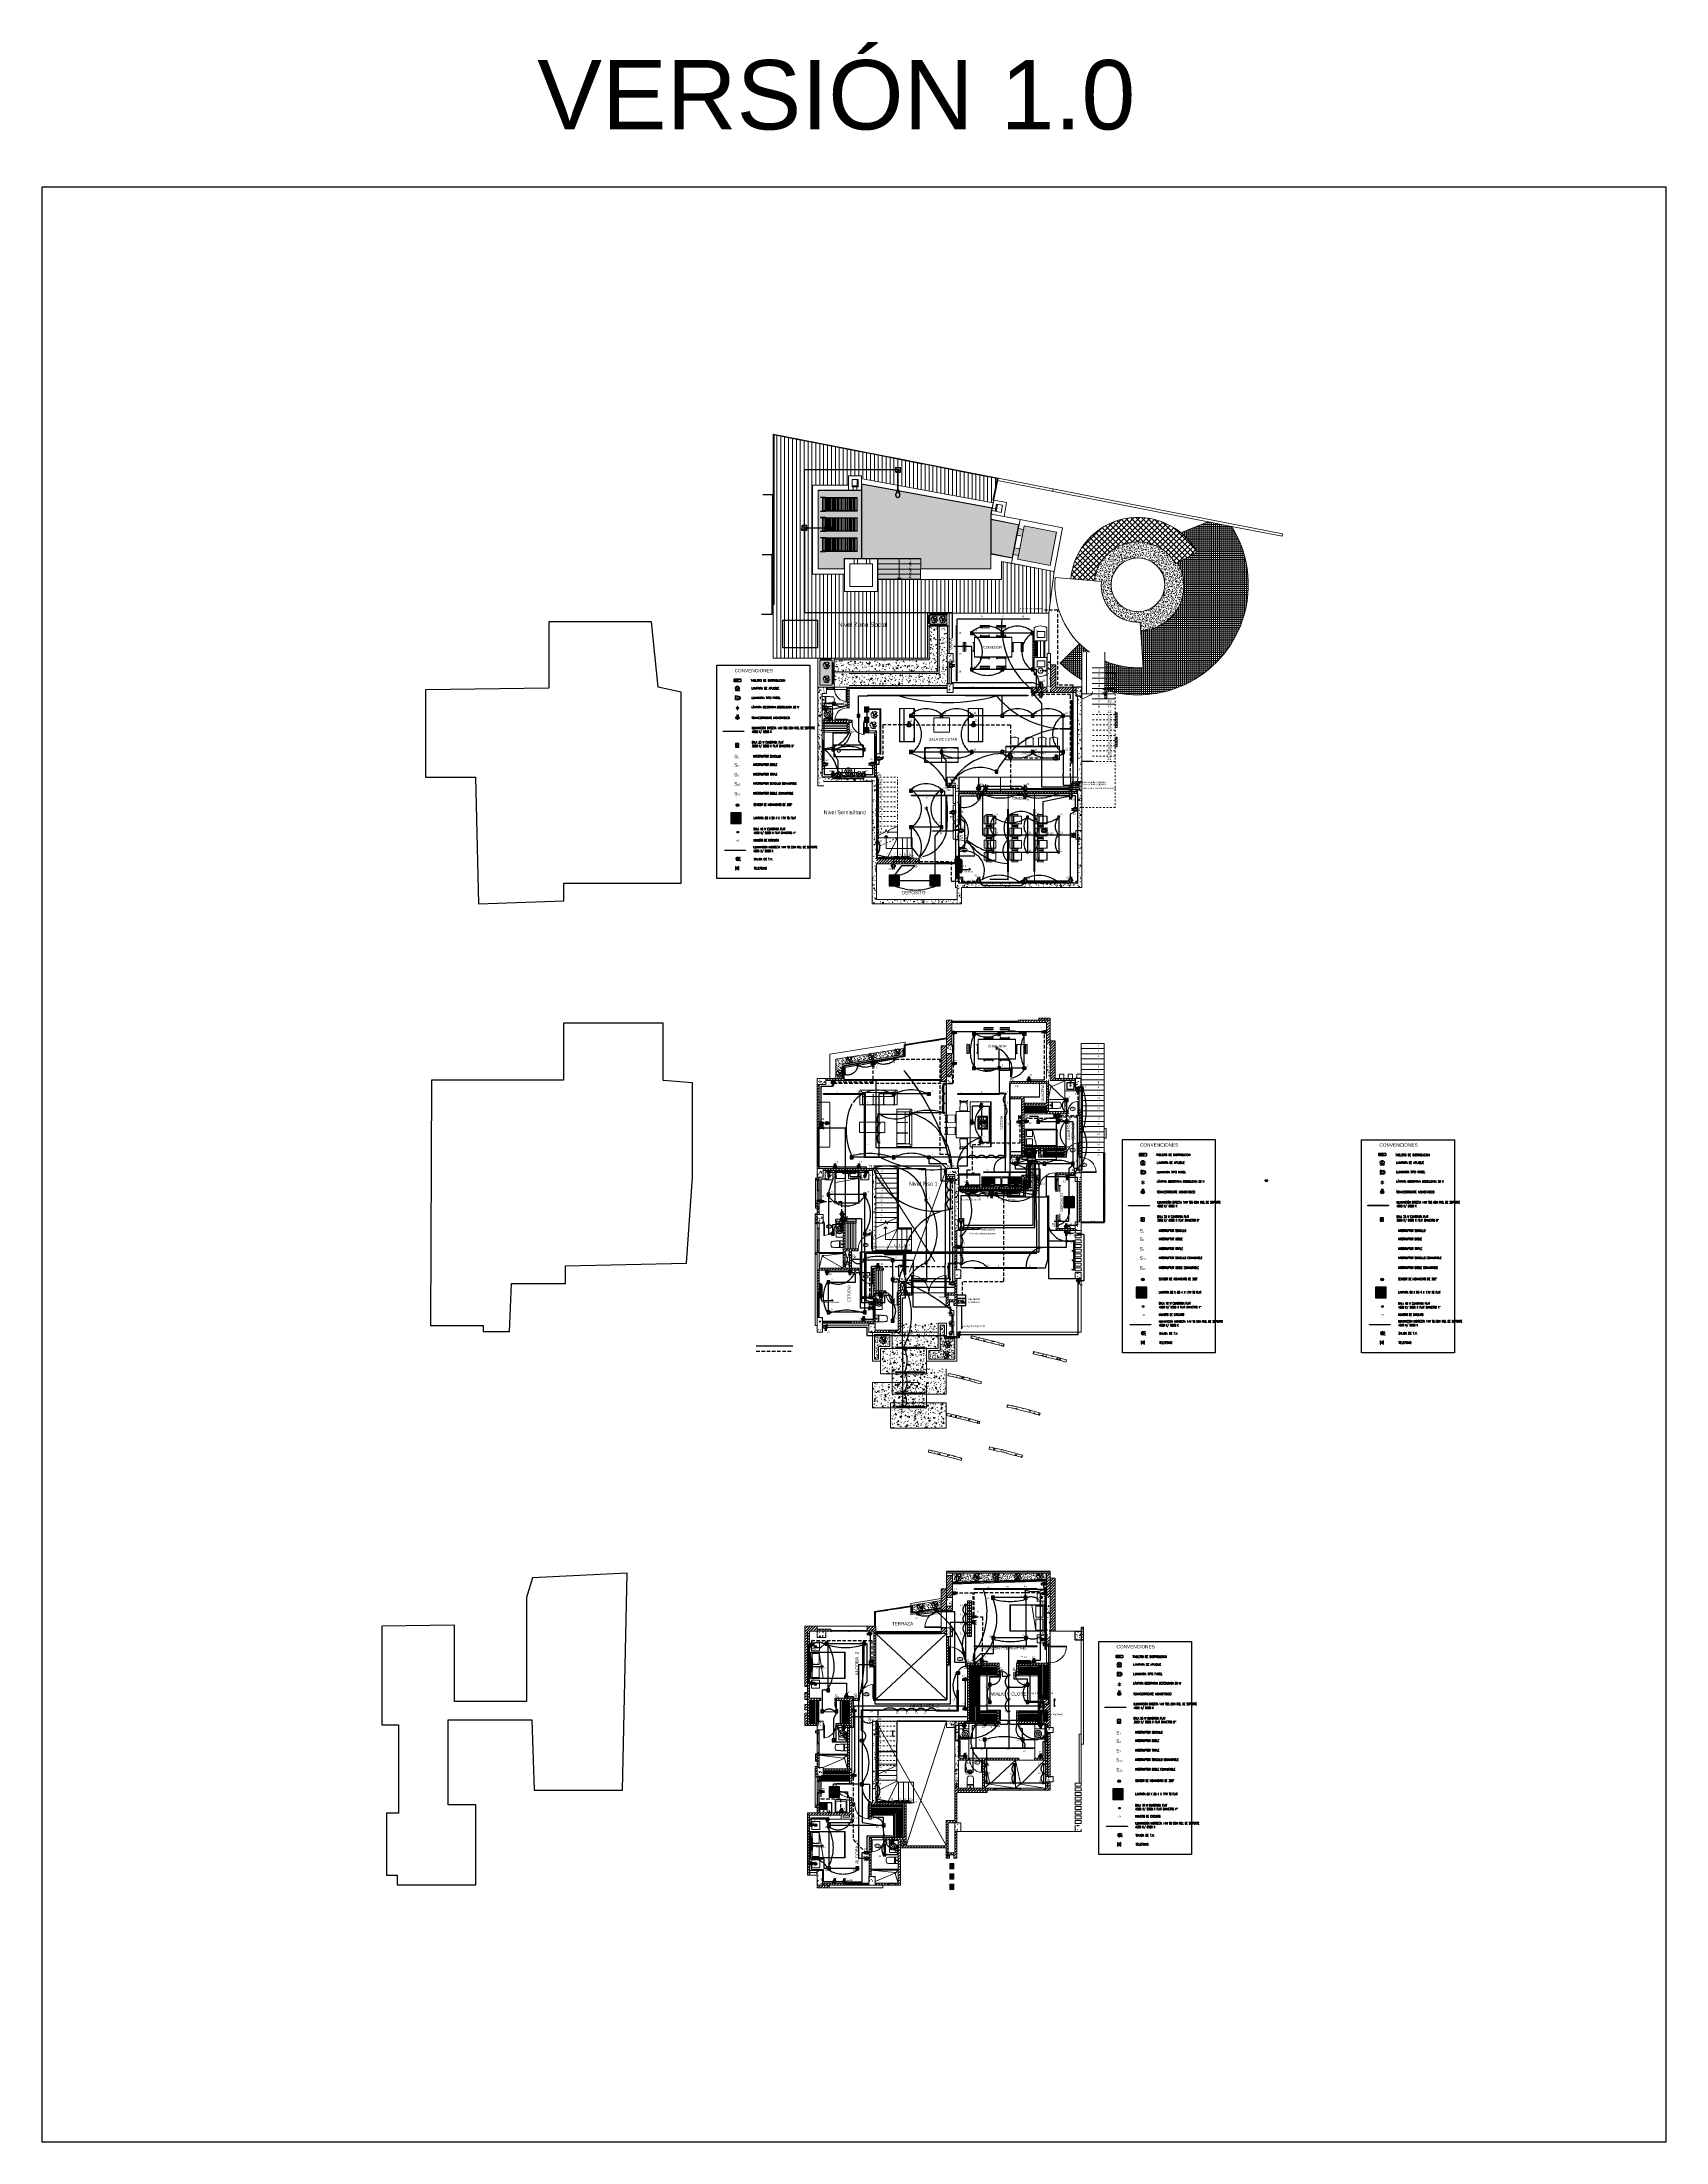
# Model space of a CAD drawing. Header units: inches. Extents: x 131 to 82119, y 71 to 16923.
# Drawn here: x 131.2 to 224.8, y 71.3 to 192.4 of the extents above; entities that cross this region are included whole.
import ezdxf
from ezdxf.enums import TextEntityAlignment as Align

# ---------------------------------------------------------------- set-up
doc = ezdxf.new("R2010")
doc.units = ezdxf.units.IN
doc.header["$MEASUREMENT"] = 0
for name, pattern in [('Dash', [0.006, 0.003, -0.003]), ('HIDDEN', [9.525, 6.35, -3.175]), ('Línea Oculta', [39.122222, 28.222222, -10.9]), ('Overhead', [0.003969, 0.002381, -0.001587]), ('PISO', [0.3, 0.2, -0.1])]:
    doc.linetypes.add(name, pattern=pattern)
for name, color, linetype, lineweight in [('A-____-____-DIMS', 211, 'Continuous', 9), ('A-COLS-____-MCUT', 52, 'Continuous', 18), ('A-COLS-____-OTLN', 52, 'Continuous', 18), ('A-DETL-____-THIN', 151, 'Continuous', 18), ('A-DOOR-____-IDEN', 31, 'Continuous', 18), ('A-DOOR-____-MCUT', 31, 'Continuous', 18), ('A-DOOR-____-OTLN', 31, 'Continuous', 18), ('A-DOOR-FRAM-MCUT', 31, 'Continuous', 18), ('A-FLOR-____-OTLN', 192, 'Continuous', 18), ('A-FLOR-____-PATT', 8, 'Continuous', 18), ('A-GENM-____-OTLN', 13, 'Continuous', 18), ('A-GLAZ-____-MCUT', 151, 'Continuous', 18), ('A-GLAZ-____-OTLN', 151, 'Continuous', 18), ('A-GLAZ-CURT-MCUT', 52, 'Continuous', 18), ('A-GLAZ-CURT-OTLN', 52, 'Continuous', 18), ('A-GLAZ-CWMG-MCUT', 51, 'Continuous', 18), ('A-GLAZ-CWMG-OTLN', 51, 'Continuous', 18), ('A-WALL-____-MCUT', 113, 'Continuous', 18), ('A-WALL-____-OTLN', 113, 'Continuous', 18), ('A-WALL-____-PATT', 111, 'Continuous', 18), ('DUCTO-PARED O TECHO', 7, 'Continuous', 25), ('DUCTO-PISO', 7, 'PISO', 25), ('G-____-____-DIMS', 111, 'Continuous', 9), ('G-____-____-TEXT', 231, 'Continuous', 9), ('G-XREF-____-OTLN', 8, 'Continuous', 18), ('I-FURN-____-OTLN', 30, 'Continuous', 18), ('L-PLNT-____-OTLN', 71, 'Continuous', 18), ('P-SANR-FIXT-OTLN', 6, 'Continuous', 18), ('Q-CASE-____-MCUT', 31, 'Continuous', 35), ('Q-CASE-____-OTLN', 31, 'Continuous', 18), ('Q-SPCQ-____-OTLN', 91, 'Continuous', 18), ('RED-TELEFONO', 240, 'TELEFONO', 25), ('RED-TELEVISION', 84, 'TELEVISION', 25), ('RED-TELEVISIÓN', 84, 'TELEVISION', 25), ('RED-TELÉFONO', 240, 'TELEFONO', 25), ('S-COLS-____-MCUT', 52, 'Continuous', 18), ('S-COLS-____-OTLN', 52, 'Continuous', 18), ('S-FSTN-____-OTLN', 2, 'Continuous', 18), ('S-STRS-____-MBND', 31, 'Overhead', 18), ('S-STRS-____-OTLN', 31, 'Continuous', 18), ('SIMBOLOGIA', 150, 'Continuous', 25), ('SIMBOLOGÍA', 150, 'Continuous', 25)]:
    doc.layers.add(name, color=color, linetype=linetype, lineweight=lineweight)
for name, color, linetype in [('ALUMBRADO', 6, 'Continuous'), ('Arquitectónico', 253, 'Continuous'), ('BLOQUES TOMAS Y LUCES', 140, 'Continuous'), ('BLOQUES_ILUMINACION', 1, 'Continuous'), ('BLOQUES_ILUMINACION1', 8, 'Continuous'), ('CALIDAD 3', 140, 'Continuous'), ('INTERRUPTORES', 6, 'Continuous'), ('LAMPARAS', 20, 'Continuous'), ('LUCES Y TOMAS', 5, 'Continuous'), ('RED ELECTRICA', 7, 'Continuous'), ('Retorno', 5, 'HIDDEN'), ('TEXTO', 7, 'Continuous'), ('TEXTOS', 2, 'Continuous'), ('TEXTROTULO', 255, 'Continuous')]:
    doc.layers.add(name, color=color, linetype=linetype)
doc.styles.add('Arial', font='arial.ttf', dxfattribs={"height": 0.225})
doc.styles.add('Arial_1', font='arial.ttf', dxfattribs={"height": 0.15})
doc.styles.add('Arial_2', font='arial.ttf', dxfattribs={"height": 0.089295})
doc.styles.add('Arial_3', font='arial.ttf', dxfattribs={"height": 0.3375})
doc.styles.add('Arial_4', font='arial.ttf', dxfattribs={"height": 0.1125})
doc.styles.add('Arial_5', font='arial.ttf', dxfattribs={"height": 0.1875})
doc.styles.add('Arial_6', font='arial.ttf', dxfattribs={"height": 0.2625})
doc.styles.add('ROMANS', font='romans.shx', dxfattribs={"width": 0.625})
doc.styles.get("Standard").update_dxf_attribs({"font": 'arial.ttf'})
doc.linetypes.add('TELEFONO', pattern='A,0.32,-0.12,["TEL",Standard,S=0.065,R=0,X=-0.065,Y=-0.0325],-0.14', length=0.58)
doc.linetypes.add('TELEVISION', pattern='A,0.32,-0.13,["TV",Standard,S=0.065,R=0,X=-0.065,Y=-0.0325],-0.13', length=0.58)
doc.dimstyles.new('Cota_1_5mm_-_Punto_Rellenado', dxfattribs={"dimscale": 0.3048, "dimtxt": 0.114779, "dimasz": 0.984252, "dimexe": 0.246063, "dimexo": 0.246063, "dimgap": 0.123031, "dimtad": 1, "dimrnd": 0.01, "dimzin": 0, "dimdsep": 46, "dimtxsty": 'Arial_4', "dimblk1": 'DOTSMALL', "dimblk2": 'DOTSMALL', "dimsah": 1, "dimcen": 0.09, "dimdle": 0.246063, "dimazin": 0, "dimtfac": 1, "dimtdec": 4, "dimtix": 1, "dimtmove": 0, "dimatfit": 3, "dimfxl": 1, "dimtvp": 1, "dimtolj": 1, "dimtzin": 0, "dimarcsym": 2})
pattern_1 = [(50, (192.4177, 155.93026), (0.546432, -0.047308), [0.057, -0.629]), (355, (192.4177, 155.93026), (-0.105429, 0.57337), [0.046, -0.503]), (100.451, (192.4637, 155.92626), (0.440955, 0.525708), [0.049, -0.534]), (46.184, (192.4177, 156.08226), (0.813123, -0.12606), [0.086, -0.943]), (96.636, (192.4857, 156.07226), (0.711995, 0.742252), [0.073, -0.801]), (351.184, (192.4177, 156.08226), (0.71223, 0.742616), [0.069, -0.754]), (21, (192.4937, 156.04426), (0.454985, -0.306292), [0.057, -0.629]), (326, (192.4937, 156.04426), (0.185766, 0.552594), [0.046, -0.503]), (71.451, (192.5317, 156.01926), (0.640536, 0.246016), [0.049, -0.534]), (37.5, (192.4177, 155.93026), (0.009206, 0.2541166), [0.025, -0.472, 0.025, -0.485, -0.505]), (37.5, (192.4177, 155.93026), (0.009206, 0.2541166), [-1.007, 0.025, -0.48]), (7.5, (192.4177, 155.93026), (0.2004608, 0.3007382), [0.025, -0.266, 0.025, -0.46, -0.192]), (7.5, (192.4177, 155.93026), (0.2004608, 0.3007382), [-0.776, 0.025, -0.167]), (327.5, (192.2477, 155.93026), (0.406483, -0.0170776), [0.025, -0.165, 0.025, -0.569, -0.789]), (327.5, (192.2477, 155.93026), (0.406483, -0.0170776), [-0.785, 0.025, -0.764]), (317.5, (192.1717, 155.93026), (0.4439987, 0.076008), [0.025, -0.223, 0.025, -0.37, -0.56]), (317.5, (192.1717, 155.93026), (0.4439987, 0.076008), [-0.642, 0.025, -0.535])]
pattern_2 = [(90, (192.4177, 155.93026), (-0.225, 1e-17), [])]
pattern_3 = [(45, (192.4177, 155.93026), (-0.07919596, 0.07919596), [])]
pattern_4 = [(45, (193.0177, 155.93026), (-0.079196, 0.079196), [])]
pattern_5 = [(0, (192.417695, 155.93026), (0.305, 0.076), [0.025, -0.203, 0.025, -0.203, -1.219]), (0, (192.417695, 155.93026), (0.305, 0.076), [-0.457, 0.025, -0.432, 0.025, -0.203, -0.533]), (0, (192.417695, 155.93026), (0.305, 0.076), [-1.143, 0.025, -0.127, 0.025, -0.356]), (120, (192.531695, 155.96826), (-0.21831793, 0.22613775), [0.025, -0.203, 0.025, -0.203, -1.219]), (120, (192.531695, 155.96826), (-0.21831793, 0.22613775), [-0.457, 0.025, -0.432, 0.025, -0.203, -0.533]), (120, (192.531695, 155.96826), (-0.21831793, 0.22613775), [-1.143, 0.025, -0.127, 0.025, -0.356]), (240, (192.569695, 156.12126), (-0.08668207, -0.30213775), [0.025, -0.203, 0.025, -0.203, -1.219]), (240, (192.569695, 156.12126), (-0.08668207, -0.30213775), [-0.457, 0.025, -0.432, 0.025, -0.203, -0.533]), (240, (192.569695, 156.12126), (-0.08668207, -0.30213775), [-1.143, 0.025, -0.127, 0.025, -0.356])]
pattern_6 = [(50, (197.7489, 144.03864), (0.546432, -0.0473076), [0.057, -0.629]), (355, (197.7489, 144.03864), (-0.105429, 0.5733706), [0.046, -0.503]), (100.451, (197.7939, 144.03464), (0.440955, 0.525708), [0.049, -0.534]), (46.184, (197.7489, 144.19164), (0.813123, -0.126061), [0.086, -0.943]), (96.636, (197.8169, 144.18064), (0.711995, 0.742252), [0.073, -0.801]), (351.184, (197.7489, 144.19164), (0.71223, 0.742616), [0.069, -0.754]), (21, (197.8249, 144.15364), (0.454985, -0.3062917), [0.057, -0.629]), (326, (197.8249, 144.15364), (0.1857656, 0.552594), [0.046, -0.503]), (71.451, (197.8629, 144.12764), (0.640536, 0.2460156), [0.049, -0.534]), (37.5, (197.7489, 144.03864), (0.009206, 0.2541166), [0.025, -0.472, 0.025, -0.485, -0.505]), (37.5, (197.7489, 144.03864), (0.009206, 0.2541166), [-1.007, 0.025, -0.48]), (7.5, (197.7489, 144.03864), (0.2004608, 0.3007382), [0.025, -0.266, 0.025, -0.46, -0.192]), (7.5, (197.7489, 144.03864), (0.2004608, 0.3007382), [-0.776, 0.025, -0.167]), (327.5, (197.5789, 144.03864), (0.4064829, -0.0170776), [0.025, -0.165, 0.025, -0.569, -0.789]), (327.5, (197.5789, 144.03864), (0.4064829, -0.0170776), [-0.785, 0.025, -0.764]), (317.5, (197.5029, 144.03864), (0.4439987, 0.0760078), [0.025, -0.223, 0.025, -0.37, -0.56]), (317.5, (197.5029, 144.03864), (0.4439987, 0.0760078), [-0.642, 0.025, -0.535])]
pattern_7 = [(45, (197.74889, 144.03864), (-0.07919596, 0.07919596), [])]
pattern_8 = [(45, (197.74889, 143.90399), (-0.07919596, 0.07919596), [])]
pattern_9 = [(45, (197.74889, 143.86314), (-0.07919596, 0.07919596), [])]
pattern_10 = [(45, (197.74889, 144.30864), (-0.07919596, 0.07919596), [])]
pattern_11 = [(0, (197.74889, 144.03864), (0.305, 0.076), [0.025, -0.203, 0.025, -0.203, -1.219]), (0, (197.74889, 144.03864), (0.305, 0.076), [-0.457, 0.025, -0.432, 0.025, -0.203, -0.533]), (0, (197.74889, 144.03864), (0.305, 0.076), [-1.143, 0.025, -0.127, 0.025, -0.356]), (120, (197.86289, 144.07764), (-0.21831793, 0.22613775), [0.025, -0.203, 0.025, -0.203, -1.219]), (120, (197.86289, 144.07764), (-0.21831793, 0.22613775), [-0.457, 0.025, -0.432, 0.025, -0.203, -0.533]), (120, (197.86289, 144.07764), (-0.21831793, 0.22613775), [-1.143, 0.025, -0.127, 0.025, -0.356]), (240, (197.90089, 144.22964), (-0.08668207, -0.30213775), [0.025, -0.203, 0.025, -0.203, -1.219]), (240, (197.90089, 144.22964), (-0.08668207, -0.30213775), [-0.457, 0.025, -0.432, 0.025, -0.203, -0.533]), (240, (197.90089, 144.22964), (-0.08668207, -0.30213775), [-1.143, 0.025, -0.127, 0.025, -0.356])]
pattern_12 = [(45, (192.38889, 101.49544), (-0.07919596, 0.07919596), [])]
pattern_13 = [(50, (192.3889, 101.49544), (0.546432, -0.047308), [0.057, -0.629]), (355, (192.3889, 101.49544), (-0.105429, 0.57337), [0.046, -0.503]), (100.451, (192.4349, 101.49144), (0.440955, 0.525708), [0.049, -0.534]), (46.184, (192.3889, 101.64744), (0.813123, -0.12606), [0.086, -0.943]), (96.636, (192.4569, 101.6374), (0.711995, 0.742252), [0.073, -0.801]), (351.184, (192.3889, 101.6474), (0.71223, 0.742616), [0.069, -0.754]), (21, (192.4649, 101.60944), (0.454985, -0.306292), [0.057, -0.629]), (326, (192.4649, 101.60944), (0.185766, 0.552594), [0.046, -0.503]), (71.451, (192.5029, 101.58444), (0.640536, 0.246016), [0.049, -0.534]), (37.5, (192.3889, 101.49544), (0.009206, 0.2541166), [0.025, -0.472, 0.025, -0.485, -0.505]), (37.5, (192.3889, 101.49544), (0.009206, 0.2541166), [-1.007, 0.025, -0.48]), (7.5, (192.3889, 101.49544), (0.2004608, 0.3007382), [0.025, -0.266, 0.025, -0.46, -0.192]), (7.5, (192.3889, 101.49544), (0.2004608, 0.3007382), [-0.776, 0.025, -0.167]), (327.5, (192.2189, 101.49544), (0.406483, -0.0170776), [0.025, -0.165, 0.025, -0.569, -0.789]), (327.5, (192.2189, 101.49544), (0.406483, -0.0170776), [-0.785, 0.025, -0.764]), (317.5, (192.1429, 101.49544), (0.4439987, 0.076008), [0.025, -0.223, 0.025, -0.37, -0.56]), (317.5, (192.1429, 101.49544), (0.4439987, 0.076008), [-0.642, 0.025, -0.535])]

# ---------------------------------------------------------------- blocks, each defined once
blk = doc.blocks.new('System Panel - Glazed-1647456-ARQ-SS')
at = {"layer": 'A-GLAZ-CURT-OTLN'}
h = blk.add_hatch(dxfattribs=at)
h.set_pattern_fill('FP_7', color=8, style=0, pattern_type=2)
h.set_pattern_definition([(45, (14.143, 0.781), (-0.079196, 0.079196), [])])
h.paths.add_polyline_path([(0.72, -0.05), (0.72, -0.02), (-0.72, -0.02), (-0.72, -0.05), (0.57, -0.05)], flags=0)
at = {"layer": 'A-GLAZ-CURT-MCUT'}
for p, q in [((0.72, -0.02), (-0.72, -0.02)), ((-0.72, -0.02), (-0.72, -0.05)), ((-0.72, -0.05), (0.72, -0.05)), ((0.72, -0.05), (0.72, -0.02))]:
    blk.add_line(p, q, dxfattribs=at)
blk = doc.blocks.new('Rectangular Mullion - 30mm Square-1501429-ARQ-SS')
at = {"layer": 'A-GLAZ-CWMG-MCUT'}
for p, q in [((-0.03, 0.015), (0, 0.015)), ((-0.03, -0.015), (-0.03, 0.015)), ((0, 0.015), (0, -0.015)), ((0, -0.015), (-0.03, -0.015))]:
    blk.add_line(p, q, dxfattribs=at)
blk = doc.blocks.new('Rectangular Mullion - 30mm Square-1647448-ARQ-SS')
at = {"layer": 'A-GLAZ-CWMG-OTLN'}
for p, q in [((-13.43, -0.77), (-14.83, -0.77)), ((-13.43, -0.8), (-14.83, -0.8))]:
    blk.add_line(p, q, dxfattribs=at)
blk = doc.blocks.new('System Panel - Glazed-1501432-ARQ-SS')
at = {"layer": 'A-GLAZ-CURT-OTLN'}
h = blk.add_hatch(dxfattribs=at)
h.set_pattern_fill('FP_8', color=8, style=0, pattern_type=2)
h.set_pattern_definition([(45, (8.173, 0.781), (-0.079196, 0.079196), [])])
h.paths.add_polyline_path([(0.57, -0.05), (0.57, -0.02), (-0.57, -0.02), (-0.57, -0.05)], flags=0)
at = {"layer": 'A-GLAZ-CURT-MCUT'}
for p, q in [((0.57, -0.02), (-0.57, -0.02)), ((-0.57, -0.02), (-0.57, -0.05)), ((-0.57, -0.05), (0.57, -0.05)), ((0.57, -0.05), (0.57, -0.02))]:
    blk.add_line(p, q, dxfattribs=at)
blk = doc.blocks.new('Rectangular Mullion - 30mm Square-V1-ARQ-SS')
at = {"layer": 'A-GLAZ-CWMG-MCUT'}
for p, q in [((-0.03, 0.015), (0, 0.015)), ((-0.03, -0.015), (-0.03, 0.015)), ((0, 0.015), (0, -0.015)), ((0, -0.015), (-0.03, -0.015))]:
    blk.add_line(p, q, dxfattribs=at)
blk = doc.blocks.new('Rectangular Mullion - 30mm Square-1395236-ARQ-SS')
at = {"layer": 'A-GLAZ-CWMG-OTLN'}
for p, q in [((-7.62, -0.77), (-8.71, -0.77)), ((-7.62, -0.8), (-8.71, -0.8))]:
    blk.add_line(p, q, dxfattribs=at)
blk = doc.blocks.new('Rectangular Mullion - 30mm Square-V2-ARQ-SS')
at = {"layer": 'A-GLAZ-CWMG-OTLN'}
h = blk.add_hatch(dxfattribs=at)
h.set_pattern_fill('FP_9', color=8, style=0, pattern_type=2)
h.set_pattern_definition([(225, (-8.74, -0.781), (0.079196, -0.079196), [])])
h.paths.add_polyline_path([(-0.03, 0.015), (-0.03, -0.015), (0, -0.015), (0, 0.015)], flags=0)
at = {"layer": 'A-GLAZ-CWMG-MCUT'}
for p, q in [((0, 0.015), (-0.03, 0.015)), ((-0.03, 0.015), (-0.03, -0.015)), ((0, -0.015), (0, 0.015)), ((-0.03, -0.015), (0, -0.015))]:
    blk.add_line(p, q, dxfattribs=at)
blk = doc.blocks.new('System Panel - Glazed-V3-ARQ-SS')
at = {"layer": 'A-GLAZ-CURT-OTLN'}
h = blk.add_hatch(dxfattribs=at)
h.set_pattern_fill('FP_10', color=8, style=0, pattern_type=2)
h.set_pattern_definition([(45, (11.273, 0.781), (-0.079196, 0.079196), [])])
h.paths.add_polyline_path([(0.72, -0.05), (0.72, -0.02), (-0.72, -0.02), (-0.72, -0.05)], flags=0)
at = {"layer": 'A-GLAZ-CURT-MCUT'}
for p, q in [((0.72, -0.02), (-0.72, -0.02)), ((-0.72, -0.02), (-0.72, -0.05)), ((-0.72, -0.05), (0.72, -0.05)), ((0.72, -0.05), (0.72, -0.02))]:
    blk.add_line(p, q, dxfattribs=at)
blk = doc.blocks.new('System Panel - Glazed-1647457-ARQ-SS')
at = {"layer": 'A-GLAZ-CURT-OTLN'}
h = blk.add_hatch(dxfattribs=at)
h.set_pattern_fill('FP_11', color=8, style=0, pattern_type=2)
h.set_pattern_definition([(45, (9.823, 0.781), (-0.079196, 0.079196), [])])
h.paths.add_polyline_path([(0.73, -0.05), (0.73, -0.02), (-0.73, -0.02), (-0.73, -0.05), (-0.7, -0.05)], flags=0)
at = {"layer": 'A-GLAZ-CURT-MCUT'}
for p, q in [((0.73, -0.02), (-0.73, -0.02)), ((-0.73, -0.02), (-0.73, -0.05)), ((-0.73, -0.05), (0.73, -0.05)), ((0.73, -0.05), (0.73, -0.02))]:
    blk.add_line(p, q, dxfattribs=at)
blk = doc.blocks.new('System Panel - Glazed-1501434-ARQ-SS')
at = {"layer": 'A-GLAZ-CURT-OTLN'}
h = blk.add_hatch(dxfattribs=at)
h.set_pattern_fill('FP_12', color=8, style=0, pattern_type=2)
h.set_pattern_definition([(45, (7.047, 0.781), (-0.079196, 0.079196), [])])
h.paths.add_polyline_path([(0.56, -0.05), (0.56, -0.02), (-0.56, -0.02), (-0.56, -0.05), (-0.42, -0.05)], flags=0)
at = {"layer": 'A-GLAZ-CURT-MCUT'}
for p, q in [((0.56, -0.02), (-0.56, -0.02)), ((-0.56, -0.02), (-0.56, -0.05)), ((-0.56, -0.05), (0.56, -0.05)), ((0.56, -0.05), (0.56, -0.02))]:
    blk.add_line(p, q, dxfattribs=at)
blk = doc.blocks.new('System Panel - Glazed-V4-ARQ-SS')
at = {"layer": 'A-GLAZ-CURT-OTLN'}
h = blk.add_hatch(dxfattribs=at)
h.set_pattern_fill('FP_13', color=8, style=0, pattern_type=2)
h.set_pattern_definition([(45, (5.928, 0.781), (-0.079196, 0.079196), [])])
h.paths.add_polyline_path([(0.56, -0.05), (0.56, -0.02), (-0.56, -0.02), (-0.56, -0.05), (-0.01, -0.05)], flags=0)
at = {"layer": 'A-GLAZ-CURT-MCUT'}
for p, q in [((0.56, -0.02), (-0.56, -0.02)), ((-0.56, -0.02), (-0.56, -0.05)), ((-0.56, -0.05), (0.56, -0.05)), ((0.56, -0.05), (0.56, -0.02))]:
    blk.add_line(p, q, dxfattribs=at)
blk = doc.blocks.new('System Panel - Glazed-V5-ARQ-SS')
at = {"layer": 'A-GLAZ-CURT-OTLN'}
h = blk.add_hatch(dxfattribs=at)
h.set_pattern_fill('FP_14', color=8, style=0, pattern_type=2)
h.set_pattern_definition([(45, (4.802, 0.781), (-0.079196, 0.079196), [])])
h.paths.add_polyline_path([(0.57, -0.05), (0.57, -0.02), (-0.57, -0.02), (-0.57, -0.05), (0.39, -0.05)], flags=0)
at = {"layer": 'A-GLAZ-CURT-MCUT'}
for p, q in [((0.57, -0.02), (-0.57, -0.02)), ((-0.57, -0.02), (-0.57, -0.05)), ((-0.57, -0.05), (0.57, -0.05)), ((0.57, -0.05), (0.57, -0.02))]:
    blk.add_line(p, q, dxfattribs=at)
blk = doc.blocks.new('Rectangular Mullion - 30mm Square-1647450-ARQ-SS')
at = {"layer": 'A-GLAZ-CWMG-OTLN'}
for p, q in [((-10.57, -0.77), (-11.98, -0.77)), ((-10.57, -0.8), (-11.98, -0.8))]:
    blk.add_line(p, q, dxfattribs=at)
blk = doc.blocks.new('Rectangular Mullion - 30mm Square-1647451-ARQ-SS')
at = {"layer": 'A-GLAZ-CWMG-OTLN'}
for p, q in [((-9.12, -0.77), (-10.54, -0.77)), ((-9.12, -0.8), (-10.54, -0.8))]:
    blk.add_line(p, q, dxfattribs=at)
blk = doc.blocks.new('Rectangular Mullion - 30mm Square-1501435-ARQ-SS')
at = {"layer": 'A-GLAZ-CWMG-OTLN'}
h = blk.add_hatch(dxfattribs=at)
h.set_pattern_fill('FP_15', color=8, style=0, pattern_type=2)
h.set_pattern_definition([(315, (5.369, -0.781), (0.079196, 0.079196), [])])
h.paths.add_polyline_path([(0.015, 0.015), (0.015, -0.015), (-0.015, -0.015), (-0.015, 0.015)], flags=0)
at = {"layer": 'A-GLAZ-CWMG-MCUT'}
for p, q in [((-0.015, 0.015), (0.015, 0.015)), ((-0.015, -0.015), (-0.015, 0.015)), ((0.015, 0.015), (0.015, -0.015)), ((0.015, -0.015), (-0.015, -0.015))]:
    blk.add_line(p, q, dxfattribs=at)
blk = doc.blocks.new('Rectangular Mullion - 30mm Square-V6-ARQ-SS')
at = {"layer": 'A-GLAZ-CWMG-OTLN'}
h = blk.add_hatch(dxfattribs=at)
h.set_pattern_fill('FP_16', color=8, style=0, pattern_type=2)
h.set_pattern_definition([(315, (6.488, -0.781), (0.079196, 0.079196), [])])
h.paths.add_polyline_path([(0.015, 0.015), (0.015, -0.015), (-0.015, -0.015), (-0.015, 0.015)], flags=0)
at = {"layer": 'A-GLAZ-CWMG-MCUT'}
for p, q in [((-0.015, 0.015), (0.015, 0.015)), ((-0.015, -0.015), (-0.015, 0.015)), ((0.015, 0.015), (0.015, -0.015)), ((0.015, -0.015), (-0.015, -0.015))]:
    blk.add_line(p, q, dxfattribs=at)
blk = doc.blocks.new('Rectangular Mullion - 30mm Square-V7-ARQ-SS')
at = {"layer": 'A-GLAZ-CWMG-OTLN'}
h = blk.add_hatch(dxfattribs=at)
h.set_pattern_fill('FP_17', color=8, style=0, pattern_type=2)
h.set_pattern_definition([(315, (7.606, -0.781), (0.079196, 0.079196), [])])
h.paths.add_polyline_path([(0.015, 0.015), (0.015, -0.015), (-0.015, -0.015), (-0.015, 0.015)], flags=0)
at = {"layer": 'A-GLAZ-CWMG-MCUT'}
for p, q in [((-0.015, 0.015), (0.015, 0.015)), ((-0.015, -0.015), (-0.015, 0.015)), ((0.015, 0.015), (0.015, -0.015)), ((0.015, -0.015), (-0.015, -0.015))]:
    blk.add_line(p, q, dxfattribs=at)
blk = doc.blocks.new('Rectangular Mullion - 30mm Square-V8-ARQ-SS')
at = {"layer": 'A-GLAZ-CWMG-MCUT'}
for p, q in [((-0.015, 0.015), (0.015, 0.015)), ((-0.015, -0.015), (-0.015, 0.015)), ((0.015, 0.015), (0.015, -0.015)), ((0.015, -0.015), (-0.015, -0.015))]:
    blk.add_line(p, q, dxfattribs=at)
blk = doc.blocks.new('Rectangular Mullion - 30mm Square-V9-ARQ-SS')
at = {"layer": 'A-GLAZ-CWMG-MCUT'}
for p, q in [((-0.015, 0.015), (0.015, 0.015)), ((-0.015, -0.015), (-0.015, 0.015)), ((0.015, 0.015), (0.015, -0.015)), ((0.015, -0.015), (-0.015, -0.015))]:
    blk.add_line(p, q, dxfattribs=at)
blk = doc.blocks.new('Puertas Revit Lisas - 1_00 x 2_65-1766126-ARQ-SS')
at = {"layer": 'A-DOOR-____-MCUT'}
for p, q in [((0.475, 1.006825), (0.44, 1.006825)), ((0.44, 1.006825), (0.44, 0.056825)), ((0.44, 0.056825), (0.475, 0.056825)), ((0.475, 0.056825), (0.475, 1.006825))]:
    blk.add_line(p, q, dxfattribs=at)
at = {"layer": 'A-DOOR-____-OTLN'}
blk.add_arc((0.475, 0.056825), 0.95, 90, 180, dxfattribs=at)
at = {"layer": 'A-DOOR-FRAM-MCUT'}
for p, q in [((-0.475, 0.056825), (-0.5, 0.056825)), ((-0.5, 0.056825), (-0.5, -0.063175)), ((-0.475, -0.063175), (-0.475, 0.056825)), ((0.475, 0.056825), (0.475, -0.063175)), ((0.5, 0.056825), (0.475, 0.056825)), ((0.5, -0.063175), (0.5, 0.056825)), ((-0.5, -0.063175), (-0.475, -0.063175)), ((0.475, -0.063175), (0.5, -0.063175))]:
    blk.add_line(p, q, dxfattribs=at)
blk = doc.blocks.new('tea_stool_250_46_g - Sancal_Stool_250_46_g-1127942-ARQ-SS')
at = {"layer": 'A-GENM-____-OTLN'}
for p, q in [((-0.22, 0.12), (-0.22, -0.2)), ((0.21, -0.2), (0.21, 0.12))]:
    blk.add_line(p, q, dxfattribs=at)
for centre, radius, start, end in [((-0.22, 0.18), 0.0163, 127.7339, 191.6077), ((-0.22, 0.19), 0.0245, 206.7685, 266.2649), ((0, -0.16), 0.417, 89.9132, 123.1483), ((-0.64, 0.12), 0.429, 0, 5.2091), ((0, -0.16), 0.417, 56.8517, 90.0868), ((0.21, 0.19), 0.0245, 273.7351, 333.2315), ((0.64, 0.12), 0.429, 174.7909, 180), ((0.22, 0.18), 0.0163, 348.3923, 52.2661), ((-0.16, -0.2), 0.0547, 186.2542, 270.1961), ((0.01, 2.58), 2.83, 266.6304, 269.8244), ((-0.01, 2.58), 2.83, 270.1756, 273.3696), ((0.16, -0.2), 0.0547, 269.8039, 353.7458)]:
    blk.add_arc(centre, radius, start, end, dxfattribs=at)
blk = doc.blocks.new('Dining_Table_amp_Chairs_19367 - Dining_Table_amp_Chairs_19367-1405734-ARQ-SS')
at = {"layer": 'I-FURN-____-OTLN'}
for p, q in [((-0.25, 1.66), (-0.25, 1.66)), ((-0.25, 1.62), (-0.25, 1.61)), ((0.27, 1.72), (-0.24, 1.72)), ((-0.24, 1.72), (0.27, 1.72)), ((-0.24, 1.65), (0.27, 1.65)), ((-0.24, 1.58), (0.27, 1.58)), ((0.28, 1.66), (0.28, 1.66)), ((-1.23, 0.73), (-1.23, 0.22)), ((-1.23, 0.22), (-1.23, 0.73)), ((-1.17, 0.74), (-1.18, 0.74)), ((-1.18, 0.21), (-1.17, 0.21)), ((-1.16, 0.22), (-1.16, 0.73)), ((-1.13, 0.21), (-1.13, 0.21)), ((-1.1, 0.22), (-1.1, 0.73)), ((-0.68, 0.74), (-0.68, 0.69)), ((-0.68, 0.21), (-0.68, 0.26)), ((-0.64, 0.74), (-0.63, 0.74)), ((-0.64, 0.22), (-0.64, 0.73)), ((-0.64, 0.22), (-0.64, 0.73)), ((-0.63, 0.21), (-0.64, 0.21)), ((-0.63, 0.74), (-0.63, 0.74)), ((-0.63, 0.21), (-0.63, 0.21)), ((-0.62, 0.73), (-0.62, 0.7)), ((-0.62, 0.22), (-0.62, 0.73)), ((-0.62, 0.25), (-0.62, 0.22)), ((-0.57, 1.07), (-0.57, -1.07)), ((0.57, 1.07), (-0.57, 1.07)), ((-0.56, -1.07), (-0.56, 1.07)), ((-0.56, 1.07), (0.56, 1.07)), ((-0.56, 1.07), (-0.56, -1.07)), ((0.56, 1.07), (-0.56, 1.07)), ((0.56, 1.07), (-0.56, 1.07)), ((-0.56, 1.07), (-0.56, -1.07)), ((-0.52, 1.07), (-0.49, 1.07)), ((-0.25, 1.16), (-0.2, 1.16)), ((-0.25, 1.11), (-0.25, 1.12)), ((-0.25, 1.11), (-0.25, 1.11)), ((-0.24, 1.12), (0.27, 1.12)), ((-0.24, 1.12), (0.27, 1.12)), ((-0.24, 1.11), (0.27, 1.11)), ((-0.21, 1.1), (-0.24, 1.1)), ((0.23, 1.16), (0.28, 1.16)), ((0.27, 1.1), (0.24, 1.1)), ((0.28, 1.12), (0.28, 1.11)), ((0.28, 1.11), (0.28, 1.11)), ((0.49, 1.07), (0.52, 1.07)), ((0.56, 1.07), (0.56, -1.07)), ((0.56, -1.07), (0.56, 1.07)), ((0.56, -1.07), (0.56, 1.07)), ((0.57, -1.07), (0.57, 1.07)), ((0.63, 0.73), (0.63, 0.22)), ((0.63, 0.7), (0.63, 0.73)), ((0.63, 0.22), (0.63, 0.25)), ((0.64, 0.74), (0.65, 0.74)), ((0.64, 0.74), (0.64, 0.74)), ((0.65, 0.21), (0.64, 0.21)), ((0.64, 0.21), (0.64, 0.21)), ((0.65, 0.73), (0.65, 0.22)), ((0.65, 0.73), (0.65, 0.22)), ((0.69, 0.74), (0.69, 0.69)), ((0.69, 0.21), (0.69, 0.26)), ((1.11, 0.73), (1.11, 0.22)), ((1.15, 0.74), (1.14, 0.74)), ((1.18, 0.73), (1.18, 0.22)), ((1.19, 0.74), (1.19, 0.74)), ((1.19, 0.21), (1.19, 0.21)), ((1.25, 0.22), (1.25, 0.73)), ((1.25, 0.73), (1.25, 0.22)), ((-1.23, -0.21), (-1.23, -0.72)), ((-1.23, -0.72), (-1.23, -0.21)), ((-1.17, -0.73), (-1.22, -0.73)), ((-1.22, -0.73), (-1.22, -0.73)), ((-1.17, -0.2), (-1.18, -0.2)), ((-1.11, -0.73), (-1.17, -0.73)), ((-1.16, -0.72), (-1.16, -0.21)), ((-0.64, -0.73), (-1.11, -0.73)), ((-1.1, -0.72), (-1.1, -0.21)), ((-0.68, -0.2), (-0.68, -0.25)), ((-0.68, -0.73), (-0.68, -0.68)), ((-0.64, -0.2), (-0.63, -0.2)), ((-0.64, -0.72), (-0.64, -0.21)), ((-0.64, -0.72), (-0.64, -0.21)), ((-0.63, -0.73), (-0.64, -0.73)), ((-0.63, -0.2), (-0.63, -0.2)), ((-0.63, -0.73), (-0.63, -0.73)), ((-0.63, -0.73), (-0.63, -0.73)), ((-0.62, -0.21), (-0.62, -0.24)), ((-0.62, -0.72), (-0.62, -0.21)), ((-0.62, -0.69), (-0.62, -0.72)), ((-0.57, -1.07), (0.57, -1.07)), ((0.56, -1.07), (-0.56, -1.07)), ((-0.56, -1.07), (0.56, -1.07)), ((-0.56, -1.07), (0.56, -1.07)), ((-0.49, -1.08), (-0.52, -1.08)), ((-0.27, -1.15), (-0.27, -1.13)), ((-0.27, -1.13), (-0.27, -1.13)), ((-0.27, -1.18), (-0.22, -1.18)), ((-0.26, -1.12), (-0.23, -1.12)), ((0.25, -1.13), (-0.26, -1.13)), ((0.25, -1.14), (-0.26, -1.14)), ((0.25, -1.15), (-0.26, -1.15)), ((0.26, -1.18), (0.21, -1.18)), ((0.22, -1.12), (0.25, -1.12)), ((0.26, -1.13), (0.27, -1.13)), ((0.27, -1.13), (0.27, -1.14)), ((0.27, -1.14), (0.27, -1.15)), ((0.27, -1.15), (0.27, -1.62)), ((0.52, -1.08), (0.49, -1.08)), ((0.63, -0.21), (0.63, -0.72)), ((0.63, -0.24), (0.63, -0.21)), ((0.63, -0.72), (0.63, -0.69)), ((0.64, -0.2), (0.65, -0.2)), ((0.64, -0.2), (0.64, -0.2)), ((0.65, -0.73), (0.64, -0.73)), ((0.64, -0.73), (0.64, -0.73)), ((0.65, -0.21), (0.65, -0.72)), ((0.65, -0.21), (0.65, -0.72)), ((0.69, -0.2), (0.69, -0.25)), ((0.69, -0.73), (0.69, -0.68)), ((1.11, -0.21), (1.11, -0.72)), ((1.15, -0.2), (1.14, -0.2)), ((1.18, -0.21), (1.18, -0.72)), ((1.19, -0.2), (1.19, -0.2)), ((1.19, -0.73), (1.19, -0.73)), ((1.25, -0.72), (1.25, -0.21)), ((1.25, -0.21), (1.25, -0.72)), ((-0.27, -1.68), (-0.27, -1.69)), ((0.25, -1.61), (-0.26, -1.61)), ((0.25, -1.67), (-0.26, -1.67)), ((-0.26, -1.74), (0.25, -1.74)), ((0.25, -1.74), (-0.26, -1.74)), ((0.27, -1.62), (0.27, -1.68)), ((0.27, -1.68), (0.27, -1.73)), ((0.27, -1.73), (0.27, -1.73))]:
    blk.add_line(p, q, dxfattribs=at)
at = {"layer": 'I-FURN-____-OTLN', "flags": 128}
for points in [[(-0.24, 1.58), (-0.24, 1.58), (-0.24, 1.58), (-0.24, 1.58), (-0.24, 1.58), (-0.24, 1.58), (-0.24, 1.58), (-0.24, 1.58), (-0.24, 1.58), (-0.24, 1.59), (-0.24, 1.59), (-0.25, 1.59), (-0.25, 1.59), (-0.25, 1.59), (-0.25, 1.59), (-0.25, 1.59), (-0.25, 1.59), (-0.25, 1.59), (-0.25, 1.59), (-0.25, 1.59), (-0.25, 1.59), (-0.25, 1.59), (-0.25, 1.59), (-0.25, 1.59), (-0.25, 1.59), (-0.25, 1.59), (-0.25, 1.59), (-0.25, 1.59), (-0.25, 1.59), (-0.25, 1.59), (-0.25, 1.59), (-0.25, 1.59), (-0.25, 1.59), (-0.25, 1.6), (-0.25, 1.6), (-0.25, 1.6), (-0.25, 1.6), (-0.25, 1.6), (-0.25, 1.6), (-0.25, 1.6), (-0.25, 1.6)], [(-0.24, 1.72), (-0.24, 1.72), (-0.24, 1.72), (-0.24, 1.72), (-0.24, 1.72), (-0.24, 1.72), (-0.24, 1.72), (-0.24, 1.72), (-0.24, 1.72), (-0.24, 1.72)], [(0.27, 1.72), (0.27, 1.72), (0.27, 1.72), (0.27, 1.72), (0.27, 1.72), (0.27, 1.72), (0.27, 1.72), (0.27, 1.72), (0.27, 1.72), (0.27, 1.72)], [(0.28, 1.6), (0.28, 1.6), (0.28, 1.6), (0.28, 1.6), (0.28, 1.6), (0.28, 1.6), (0.28, 1.6), (0.28, 1.59), (0.28, 1.59), (0.28, 1.59), (0.28, 1.59), (0.28, 1.59), (0.28, 1.59), (0.28, 1.59), (0.28, 1.59), (0.28, 1.59), (0.28, 1.59), (0.28, 1.59), (0.28, 1.59), (0.28, 1.59), (0.28, 1.59), (0.28, 1.59), (0.28, 1.59), (0.28, 1.59), (0.28, 1.59), (0.28, 1.59), (0.27, 1.59), (0.27, 1.59), (0.27, 1.59), (0.27, 1.59), (0.27, 1.59), (0.27, 1.58), (0.27, 1.58), (0.27, 1.58), (0.27, 1.58), (0.27, 1.58), (0.27, 1.58), (0.27, 1.58), (0.27, 1.58), (0.27, 1.58), (0.27, 1.58)], [(-1.23, 0.73), (-1.23, 0.73), (-1.23, 0.73), (-1.23, 0.73), (-1.23, 0.73), (-1.23, 0.73), (-1.23, 0.73), (-1.23, 0.73), (-1.23, 0.73), (-1.23, 0.73)], [(-1.23, 0.22), (-1.23, 0.22), (-1.23, 0.22), (-1.23, 0.22), (-1.23, 0.22), (-1.23, 0.22), (-1.23, 0.22), (-1.23, 0.22), (-1.23, 0.22), (-1.23, 0.22)], [(-1.11, 0.74), (-1.11, 0.74), (-1.11, 0.74), (-1.11, 0.74), (-1.11, 0.74), (-1.11, 0.74), (-1.11, 0.74), (-1.11, 0.74), (-1.11, 0.74), (-1.11, 0.74), (-1.11, 0.74), (-1.11, 0.74), (-1.11, 0.74), (-1.11, 0.74), (-1.1, 0.74), (-1.1, 0.74), (-1.1, 0.74), (-1.1, 0.74), (-1.1, 0.74), (-1.1, 0.74), (-1.1, 0.74), (-1.1, 0.74), (-1.1, 0.74), (-1.1, 0.74), (-1.1, 0.74), (-1.1, 0.74), (-1.1, 0.74), (-1.1, 0.74), (-1.1, 0.74), (-1.1, 0.73), (-1.1, 0.73), (-1.1, 0.73), (-1.1, 0.73), (-1.1, 0.73), (-1.1, 0.73), (-1.1, 0.73), (-1.1, 0.73), (-1.1, 0.73), (-1.1, 0.73), (-1.1, 0.73), (-1.1, 0.73)], [(-1.1, 0.22), (-1.1, 0.22), (-1.1, 0.22), (-1.1, 0.22), (-1.1, 0.22), (-1.1, 0.22), (-1.1, 0.22), (-1.1, 0.22), (-1.1, 0.22), (-1.1, 0.22), (-1.1, 0.22), (-1.1, 0.22), (-1.1, 0.22), (-1.1, 0.21), (-1.1, 0.21), (-1.1, 0.21), (-1.1, 0.21), (-1.1, 0.21), (-1.1, 0.21), (-1.1, 0.21), (-1.1, 0.21), (-1.1, 0.21), (-1.1, 0.21), (-1.1, 0.21), (-1.1, 0.21), (-1.1, 0.21), (-1.11, 0.21), (-1.11, 0.21), (-1.11, 0.21), (-1.11, 0.21), (-1.11, 0.21), (-1.11, 0.21), (-1.11, 0.21), (-1.11, 0.21), (-1.11, 0.21), (-1.11, 0.21), (-1.11, 0.21), (-1.11, 0.21), (-1.11, 0.21), (-1.11, 0.21), (-1.11, 0.21)], [(-0.64, 0.74), (-0.63, 0.74), (-0.63, 0.74), (-0.63, 0.74), (-0.63, 0.74), (-0.63, 0.74), (-0.63, 0.74), (-0.63, 0.74), (-0.63, 0.74), (-0.63, 0.74), (-0.63, 0.74), (-0.63, 0.74), (-0.63, 0.74), (-0.63, 0.74), (-0.63, 0.74), (-0.63, 0.74), (-0.63, 0.74), (-0.63, 0.74), (-0.63, 0.74), (-0.62, 0.74), (-0.62, 0.74), (-0.62, 0.74), (-0.62, 0.74), (-0.62, 0.74), (-0.62, 0.74), (-0.62, 0.74), (-0.62, 0.74), (-0.62, 0.74), (-0.62, 0.74), (-0.62, 0.73), (-0.62, 0.73), (-0.62, 0.73), (-0.62, 0.73), (-0.62, 0.73), (-0.62, 0.73), (-0.62, 0.73), (-0.62, 0.73), (-0.62, 0.73), (-0.62, 0.73), (-0.62, 0.73), (-0.62, 0.73)], [(-0.62, 0.22), (-0.62, 0.22), (-0.62, 0.22), (-0.62, 0.22), (-0.62, 0.22), (-0.62, 0.22), (-0.62, 0.22), (-0.62, 0.22), (-0.62, 0.22), (-0.62, 0.22), (-0.62, 0.22), (-0.62, 0.22), (-0.62, 0.22), (-0.62, 0.21), (-0.62, 0.21), (-0.62, 0.21), (-0.62, 0.21), (-0.62, 0.21), (-0.62, 0.21), (-0.62, 0.21), (-0.62, 0.21), (-0.63, 0.21), (-0.63, 0.21), (-0.63, 0.21), (-0.63, 0.21), (-0.63, 0.21), (-0.63, 0.21), (-0.63, 0.21), (-0.63, 0.21), (-0.63, 0.21), (-0.63, 0.21), (-0.63, 0.21), (-0.63, 0.21), (-0.63, 0.21), (-0.63, 0.21), (-0.63, 0.21), (-0.63, 0.21), (-0.63, 0.21), (-0.63, 0.21), (-0.63, 0.21), (-0.64, 0.21)], [(-0.24, 1.11), (-0.24, 1.11), (-0.24, 1.11), (-0.24, 1.11), (-0.24, 1.11), (-0.24, 1.11), (-0.24, 1.11), (-0.24, 1.11), (-0.24, 1.11), (-0.24, 1.11), (-0.24, 1.11), (-0.25, 1.11), (-0.25, 1.11), (-0.25, 1.11), (-0.25, 1.11), (-0.25, 1.11), (-0.25, 1.11), (-0.25, 1.11), (-0.25, 1.11), (-0.25, 1.11), (-0.25, 1.11), (-0.25, 1.11), (-0.25, 1.11), (-0.25, 1.11), (-0.25, 1.11), (-0.25, 1.11), (-0.25, 1.11), (-0.25, 1.11), (-0.25, 1.11), (-0.25, 1.11), (-0.25, 1.12), (-0.25, 1.12), (-0.25, 1.12), (-0.25, 1.12), (-0.25, 1.12), (-0.25, 1.12), (-0.25, 1.12), (-0.25, 1.12), (-0.25, 1.12), (-0.25, 1.12), (-0.25, 1.12)], [(0.28, 1.12), (0.28, 1.12), (0.28, 1.12), (0.28, 1.12), (0.28, 1.12), (0.28, 1.12), (0.28, 1.12), (0.28, 1.12), (0.28, 1.12), (0.28, 1.12), (0.28, 1.12), (0.28, 1.11), (0.28, 1.11), (0.28, 1.11), (0.28, 1.11), (0.28, 1.11), (0.28, 1.11), (0.28, 1.11), (0.28, 1.11), (0.28, 1.11), (0.28, 1.11), (0.28, 1.11), (0.28, 1.11), (0.28, 1.11), (0.28, 1.11), (0.28, 1.11), (0.27, 1.11), (0.27, 1.11), (0.27, 1.11), (0.27, 1.11), (0.27, 1.11), (0.27, 1.11), (0.27, 1.11), (0.27, 1.11), (0.27, 1.11), (0.27, 1.11), (0.27, 1.11), (0.27, 1.11), (0.27, 1.11), (0.27, 1.11), (0.27, 1.11)], [(0.63, 0.73), (0.63, 0.73), (0.63, 0.73), (0.63, 0.73), (0.63, 0.73), (0.63, 0.73), (0.63, 0.73), (0.63, 0.73), (0.64, 0.73), (0.64, 0.73), (0.64, 0.73), (0.64, 0.73), (0.64, 0.74), (0.64, 0.74), (0.64, 0.74), (0.64, 0.74), (0.64, 0.74), (0.64, 0.74), (0.64, 0.74), (0.64, 0.74), (0.64, 0.74), (0.64, 0.74), (0.64, 0.74), (0.64, 0.74), (0.64, 0.74), (0.64, 0.74), (0.64, 0.74), (0.64, 0.74), (0.64, 0.74), (0.64, 0.74), (0.64, 0.74), (0.64, 0.74), (0.64, 0.74), (0.65, 0.74), (0.65, 0.74), (0.65, 0.74), (0.65, 0.74), (0.65, 0.74), (0.65, 0.74), (0.65, 0.74), (0.65, 0.74)], [(0.65, 0.21), (0.65, 0.21), (0.65, 0.21), (0.65, 0.21), (0.65, 0.21), (0.65, 0.21), (0.65, 0.21), (0.64, 0.21), (0.64, 0.21), (0.64, 0.21), (0.64, 0.21), (0.64, 0.21), (0.64, 0.21), (0.64, 0.21), (0.64, 0.21), (0.64, 0.21), (0.64, 0.21), (0.64, 0.21), (0.64, 0.21), (0.64, 0.21), (0.64, 0.21), (0.64, 0.21), (0.64, 0.21), (0.64, 0.21), (0.64, 0.21), (0.64, 0.21), (0.64, 0.21), (0.64, 0.22), (0.64, 0.22), (0.64, 0.22), (0.64, 0.22), (0.64, 0.22), (0.63, 0.22), (0.63, 0.22), (0.63, 0.22), (0.63, 0.22), (0.63, 0.22), (0.63, 0.22), (0.63, 0.22), (0.63, 0.22), (0.63, 0.22)], [(1.11, 0.73), (1.11, 0.73), (1.11, 0.73), (1.11, 0.73), (1.11, 0.73), (1.11, 0.73), (1.11, 0.73), (1.11, 0.73), (1.11, 0.73), (1.11, 0.73), (1.11, 0.73), (1.11, 0.73), (1.11, 0.74), (1.11, 0.74), (1.11, 0.74), (1.11, 0.74), (1.11, 0.74), (1.12, 0.74), (1.12, 0.74), (1.12, 0.74), (1.12, 0.74), (1.12, 0.74), (1.12, 0.74), (1.12, 0.74), (1.12, 0.74), (1.12, 0.74), (1.12, 0.74), (1.12, 0.74), (1.12, 0.74), (1.12, 0.74), (1.12, 0.74), (1.12, 0.74), (1.12, 0.74), (1.12, 0.74), (1.12, 0.74), (1.12, 0.74), (1.12, 0.74), (1.13, 0.74), (1.13, 0.74), (1.13, 0.74), (1.13, 0.74)], [(1.13, 0.21), (1.13, 0.21), (1.13, 0.21), (1.12, 0.21), (1.12, 0.21), (1.12, 0.21), (1.12, 0.21), (1.12, 0.21), (1.12, 0.21), (1.12, 0.21), (1.12, 0.21), (1.12, 0.21), (1.12, 0.21), (1.12, 0.21), (1.12, 0.21), (1.12, 0.21), (1.12, 0.21), (1.12, 0.21), (1.12, 0.21), (1.12, 0.21), (1.12, 0.21), (1.12, 0.21), (1.12, 0.21), (1.11, 0.21), (1.11, 0.21), (1.11, 0.21), (1.11, 0.21), (1.11, 0.22), (1.11, 0.22), (1.11, 0.22), (1.11, 0.22), (1.11, 0.22), (1.11, 0.22), (1.11, 0.22), (1.11, 0.22), (1.11, 0.22), (1.11, 0.22), (1.11, 0.22), (1.11, 0.22), (1.11, 0.22), (1.11, 0.22)], [(1.25, 0.73), (1.25, 0.73), (1.25, 0.73), (1.25, 0.73), (1.25, 0.73), (1.25, 0.73), (1.25, 0.73), (1.25, 0.73), (1.25, 0.73), (1.25, 0.73)], [(1.25, 0.22), (1.25, 0.22), (1.25, 0.22), (1.25, 0.22), (1.25, 0.22), (1.25, 0.22), (1.25, 0.22), (1.25, 0.22), (1.25, 0.22), (1.25, 0.22)], [(-1.23, -0.21), (-1.23, -0.21), (-1.23, -0.21), (-1.23, -0.21), (-1.23, -0.21), (-1.23, -0.21), (-1.23, -0.21), (-1.23, -0.21), (-1.23, -0.21), (-1.23, -0.21)], [(-1.23, -0.72), (-1.23, -0.72), (-1.23, -0.72), (-1.23, -0.72), (-1.23, -0.72), (-1.23, -0.72), (-1.23, -0.72), (-1.23, -0.72), (-1.23, -0.72), (-1.23, -0.72)], [(-1.11, -0.2), (-1.11, -0.2), (-1.11, -0.2), (-1.11, -0.2), (-1.11, -0.2), (-1.11, -0.2), (-1.11, -0.2), (-1.11, -0.2), (-1.11, -0.2), (-1.11, -0.2), (-1.11, -0.2), (-1.11, -0.2), (-1.11, -0.2), (-1.11, -0.2), (-1.1, -0.2), (-1.1, -0.2), (-1.1, -0.2), (-1.1, -0.2), (-1.1, -0.2), (-1.1, -0.2), (-1.1, -0.2), (-1.1, -0.2), (-1.1, -0.2), (-1.1, -0.2), (-1.1, -0.2), (-1.1, -0.2), (-1.1, -0.2), (-1.1, -0.2), (-1.1, -0.2), (-1.1, -0.21), (-1.1, -0.21), (-1.1, -0.21), (-1.1, -0.21), (-1.1, -0.21), (-1.1, -0.21), (-1.1, -0.21), (-1.1, -0.21), (-1.1, -0.21), (-1.1, -0.21), (-1.1, -0.21), (-1.1, -0.21)], [(-1.1, -0.72), (-1.1, -0.72), (-1.1, -0.72), (-1.1, -0.72), (-1.1, -0.72), (-1.1, -0.72), (-1.1, -0.72), (-1.1, -0.72), (-1.1, -0.72), (-1.1, -0.72), (-1.1, -0.73), (-1.1, -0.73), (-1.1, -0.73), (-1.1, -0.73), (-1.1, -0.73), (-1.1, -0.73), (-1.1, -0.73), (-1.1, -0.73), (-1.1, -0.73), (-1.1, -0.73), (-1.1, -0.73), (-1.1, -0.73), (-1.1, -0.73), (-1.1, -0.73), (-1.1, -0.73), (-1.1, -0.73), (-1.11, -0.73), (-1.11, -0.73)], [(-0.64, -0.2), (-0.63, -0.2), (-0.63, -0.2), (-0.63, -0.2), (-0.63, -0.2), (-0.63, -0.2), (-0.63, -0.2), (-0.63, -0.2), (-0.63, -0.2), (-0.63, -0.2), (-0.63, -0.2), (-0.63, -0.2), (-0.63, -0.2), (-0.63, -0.2), (-0.63, -0.2), (-0.63, -0.2), (-0.63, -0.2), (-0.63, -0.2), (-0.63, -0.2), (-0.62, -0.2), (-0.62, -0.2), (-0.62, -0.2), (-0.62, -0.2), (-0.62, -0.2), (-0.62, -0.2), (-0.62, -0.2), (-0.62, -0.2), (-0.62, -0.2), (-0.62, -0.2), (-0.62, -0.21), (-0.62, -0.21), (-0.62, -0.21), (-0.62, -0.21), (-0.62, -0.21), (-0.62, -0.21), (-0.62, -0.21), (-0.62, -0.21), (-0.62, -0.21), (-0.62, -0.21), (-0.62, -0.21), (-0.62, -0.21)], [(-0.62, -0.72), (-0.62, -0.72), (-0.62, -0.72), (-0.62, -0.72), (-0.62, -0.72), (-0.62, -0.72), (-0.62, -0.72), (-0.62, -0.72), (-0.62, -0.72), (-0.62, -0.72), (-0.62, -0.73), (-0.62, -0.73), (-0.62, -0.73), (-0.62, -0.73), (-0.62, -0.73), (-0.62, -0.73), (-0.62, -0.73), (-0.62, -0.73), (-0.62, -0.73), (-0.62, -0.73), (-0.62, -0.73), (-0.63, -0.73), (-0.63, -0.73), (-0.63, -0.73), (-0.63, -0.73), (-0.63, -0.73), (-0.63, -0.73), (-0.63, -0.73)], [(-0.27, -1.14), (-0.27, -1.14), (-0.27, -1.14), (-0.27, -1.14), (-0.27, -1.14), (-0.27, -1.14), (-0.27, -1.14), (-0.27, -1.14), (-0.27, -1.14), (-0.27, -1.14), (-0.27, -1.14), (-0.27, -1.14), (-0.27, -1.14), (-0.27, -1.14), (-0.27, -1.14), (-0.27, -1.13), (-0.27, -1.13), (-0.27, -1.13), (-0.27, -1.13), (-0.27, -1.13), (-0.27, -1.13), (-0.27, -1.13), (-0.27, -1.13), (-0.27, -1.13), (-0.26, -1.13), (-0.26, -1.13), (-0.26, -1.13), (-0.26, -1.13), (-0.26, -1.13), (-0.26, -1.13), (-0.26, -1.13), (-0.26, -1.13), (-0.26, -1.13), (-0.26, -1.13), (-0.26, -1.13), (-0.26, -1.13), (-0.26, -1.13), (-0.26, -1.13), (-0.26, -1.13), (-0.26, -1.13), (-0.26, -1.13)], [(0.25, -1.13), (0.25, -1.13), (0.25, -1.13), (0.25, -1.13), (0.25, -1.13), (0.25, -1.13), (0.25, -1.13), (0.26, -1.13), (0.26, -1.13), (0.26, -1.13), (0.26, -1.13), (0.26, -1.13), (0.26, -1.13), (0.26, -1.13), (0.26, -1.13), (0.26, -1.13), (0.26, -1.13), (0.26, -1.13), (0.26, -1.13), (0.26, -1.13), (0.26, -1.13), (0.26, -1.13), (0.26, -1.13), (0.26, -1.13), (0.26, -1.13), (0.26, -1.14), (0.26, -1.14), (0.26, -1.14), (0.26, -1.14), (0.26, -1.14), (0.26, -1.14), (0.27, -1.14)], [(0.63, -0.21), (0.63, -0.21), (0.63, -0.21), (0.63, -0.21), (0.63, -0.21), (0.63, -0.21), (0.63, -0.21), (0.63, -0.21), (0.64, -0.21), (0.64, -0.21), (0.64, -0.21), (0.64, -0.2), (0.64, -0.2), (0.64, -0.2), (0.64, -0.2), (0.64, -0.2), (0.64, -0.2), (0.64, -0.2), (0.64, -0.2), (0.64, -0.2), (0.64, -0.2), (0.64, -0.2), (0.64, -0.2), (0.64, -0.2), (0.64, -0.2), (0.64, -0.2), (0.64, -0.2), (0.64, -0.2), (0.64, -0.2), (0.64, -0.2), (0.64, -0.2), (0.64, -0.2), (0.64, -0.2), (0.65, -0.2), (0.65, -0.2), (0.65, -0.2), (0.65, -0.2), (0.65, -0.2), (0.65, -0.2), (0.65, -0.2), (0.65, -0.2)], [(0.65, -0.73), (0.65, -0.73), (0.65, -0.73), (0.65, -0.73), (0.65, -0.73), (0.65, -0.73), (0.65, -0.73), (0.64, -0.73), (0.64, -0.73), (0.64, -0.73), (0.64, -0.73), (0.64, -0.73), (0.64, -0.73), (0.64, -0.73), (0.64, -0.73), (0.64, -0.73), (0.64, -0.73), (0.64, -0.73), (0.64, -0.73), (0.64, -0.73), (0.64, -0.73), (0.64, -0.73), (0.64, -0.73), (0.64, -0.73), (0.64, -0.73), (0.64, -0.73), (0.64, -0.73), (0.64, -0.72), (0.64, -0.72), (0.64, -0.72), (0.64, -0.72), (0.64, -0.72), (0.63, -0.72), (0.63, -0.72), (0.63, -0.72), (0.63, -0.72), (0.63, -0.72), (0.63, -0.72), (0.63, -0.72), (0.63, -0.72), (0.63, -0.72)], [(1.11, -0.21), (1.11, -0.21), (1.11, -0.21), (1.11, -0.21), (1.11, -0.21), (1.11, -0.21), (1.11, -0.21), (1.11, -0.21), (1.11, -0.21), (1.11, -0.21), (1.11, -0.21), (1.11, -0.2), (1.11, -0.2), (1.11, -0.2), (1.11, -0.2), (1.11, -0.2), (1.11, -0.2), (1.12, -0.2), (1.12, -0.2), (1.12, -0.2), (1.12, -0.2), (1.12, -0.2), (1.12, -0.2), (1.12, -0.2), (1.12, -0.2), (1.12, -0.2), (1.12, -0.2), (1.12, -0.2), (1.12, -0.2), (1.12, -0.2), (1.12, -0.2), (1.12, -0.2), (1.12, -0.2), (1.12, -0.2), (1.12, -0.2), (1.12, -0.2), (1.12, -0.2), (1.13, -0.2), (1.13, -0.2), (1.13, -0.2), (1.13, -0.2)], [(1.13, -0.73), (1.13, -0.73), (1.13, -0.73), (1.12, -0.73), (1.12, -0.73), (1.12, -0.73), (1.12, -0.73), (1.12, -0.73), (1.12, -0.73), (1.12, -0.73), (1.12, -0.73), (1.12, -0.73), (1.12, -0.73), (1.12, -0.73), (1.12, -0.73), (1.12, -0.73), (1.12, -0.73), (1.12, -0.73), (1.12, -0.73), (1.12, -0.73), (1.12, -0.73), (1.12, -0.73), (1.12, -0.73), (1.11, -0.73), (1.11, -0.73), (1.11, -0.73), (1.11, -0.73), (1.11, -0.72), (1.11, -0.72), (1.11, -0.72), (1.11, -0.72), (1.11, -0.72), (1.11, -0.72), (1.11, -0.72), (1.11, -0.72), (1.11, -0.72), (1.11, -0.72), (1.11, -0.72), (1.11, -0.72), (1.11, -0.72), (1.11, -0.72)], [(1.25, -0.21), (1.25, -0.21), (1.25, -0.21), (1.25, -0.21), (1.25, -0.21), (1.25, -0.21), (1.25, -0.21), (1.25, -0.21), (1.25, -0.21), (1.25, -0.21)], [(1.25, -0.72), (1.25, -0.72), (1.25, -0.72), (1.25, -0.72), (1.25, -0.72), (1.25, -0.72), (1.25, -0.72), (1.25, -0.72), (1.25, -0.72), (1.25, -0.72)], [(-0.27, -1.62), (-0.27, -1.62), (-0.27, -1.62), (-0.27, -1.62), (-0.27, -1.62), (-0.27, -1.62), (-0.27, -1.62), (-0.27, -1.62), (-0.27, -1.62), (-0.27, -1.62), (-0.27, -1.61), (-0.27, -1.61), (-0.27, -1.61), (-0.27, -1.61), (-0.27, -1.61), (-0.27, -1.61), (-0.27, -1.61), (-0.27, -1.61), (-0.27, -1.61), (-0.27, -1.61), (-0.27, -1.61), (-0.27, -1.61), (-0.27, -1.61), (-0.27, -1.61), (-0.26, -1.61), (-0.26, -1.61), (-0.26, -1.61), (-0.26, -1.61), (-0.26, -1.61), (-0.26, -1.61), (-0.26, -1.61), (-0.26, -1.61), (-0.26, -1.61), (-0.26, -1.61), (-0.26, -1.61), (-0.26, -1.61), (-0.26, -1.61), (-0.26, -1.61), (-0.26, -1.61), (-0.26, -1.61), (-0.26, -1.61)], [(-0.26, -1.74), (-0.26, -1.74), (-0.26, -1.74), (-0.26, -1.74), (-0.26, -1.74), (-0.26, -1.74), (-0.26, -1.74), (-0.26, -1.74), (-0.26, -1.74), (-0.26, -1.74)], [(0.25, -1.61), (0.25, -1.61), (0.25, -1.61), (0.25, -1.61), (0.25, -1.61), (0.25, -1.61), (0.25, -1.61), (0.26, -1.61), (0.26, -1.61), (0.26, -1.61), (0.26, -1.61), (0.26, -1.61), (0.26, -1.61), (0.26, -1.61), (0.26, -1.61), (0.26, -1.61), (0.26, -1.61), (0.26, -1.61), (0.26, -1.61), (0.26, -1.61), (0.26, -1.61), (0.26, -1.61), (0.26, -1.61), (0.26, -1.61), (0.26, -1.61), (0.26, -1.61), (0.26, -1.61), (0.26, -1.61), (0.26, -1.61), (0.26, -1.61), (0.26, -1.62), (0.27, -1.62)], [(0.26, -1.74), (0.26, -1.74), (0.26, -1.74), (0.25, -1.74), (0.25, -1.74), (0.25, -1.74), (0.25, -1.74), (0.25, -1.74), (0.25, -1.74), (0.25, -1.74)]]:
    blk.add_lwpolyline(points, dxfattribs=at)
at = {"layer": 'I-FURN-____-OTLN'}
for points, knots in [([(-0.24, 1.72), (-0.24, 1.72), (-0.24, 1.72), (-0.25, 1.72), (-0.25, 1.71), (-0.25, 1.71), (-0.25, 1.7), (-0.25, 1.7)], [-1, -1, -1, -1, -0.785714, -0.571429, -0.285714, -0.142857, 0, 0, 0, 0]), ([(-0.24, 1.65), (-0.24, 1.65), (-0.24, 1.65), (-0.25, 1.65), (-0.25, 1.65), (-0.25, 1.65), (-0.25, 1.66), (-0.25, 1.66), (-0.25, 1.66)], [-1, -1, -1, -1, -0.857143, -0.571429, -0.428571, -0.285714, -0.142857, 0, 0, 0, 0]), ([(0.28, 1.7), (0.28, 1.71), (0.28, 1.71), (0.28, 1.71), (0.27, 1.72), (0.27, 1.72), (0.27, 1.72)], [-1, -1, -1, -1, -0.785714, -0.571429, -0.285714, 0, 0, 0, 0]), ([(0.28, 1.66), (0.28, 1.66), (0.28, 1.66), (0.28, 1.65), (0.27, 1.65), (0.27, 1.65), (0.27, 1.65)], [-1, -1, -1, -1, -0.785714, -0.571429, -0.285714, 0, 0, 0, 0]), ([(-1.22, 0.74), (-1.22, 0.74), (-1.22, 0.74), (-1.23, 0.74), (-1.23, 0.74), (-1.23, 0.73), (-1.23, 0.73)], [-1, -1, -1, -1, -0.785714, -0.571429, -0.285714, 0, 0, 0, 0]), ([(-1.23, 0.22), (-1.23, 0.22), (-1.23, 0.22), (-1.23, 0.21), (-1.23, 0.21), (-1.22, 0.21), (-1.22, 0.21), (-1.22, 0.21)], [-1, -1, -1, -1, -0.785714, -0.571429, -0.285714, -0.142857, 0, 0, 0, 0]), ([(-1.17, 0.74), (-1.17, 0.74), (-1.17, 0.74), (-1.17, 0.74), (-1.16, 0.74), (-1.16, 0.73), (-1.16, 0.73)], [-1, -1, -1, -1, -0.785714, -0.571429, -0.285714, 0, 0, 0, 0]), ([(-1.16, 0.22), (-1.16, 0.22), (-1.16, 0.22), (-1.16, 0.21), (-1.17, 0.21), (-1.17, 0.21), (-1.17, 0.21), (-1.17, 0.21), (-1.17, 0.21)], [-1, -1, -1, -1, -0.857143, -0.571429, -0.428571, -0.285714, -0.142857, 0, 0, 0, 0]), ([(1.18, 0.73), (1.18, 0.73), (1.18, 0.73), (1.18, 0.74), (1.18, 0.74), (1.18, 0.74), (1.19, 0.74), (1.19, 0.74), (1.19, 0.74)], [-1, -1, -1, -1, -0.857143, -0.571429, -0.428571, -0.285714, -0.142857, 0, 0, 0, 0]), ([(1.19, 0.21), (1.19, 0.21), (1.18, 0.21), (1.18, 0.21), (1.18, 0.22), (1.18, 0.22), (1.18, 0.22)], [-1, -1, -1, -1, -0.785714, -0.571429, -0.285714, 0, 0, 0, 0]), ([(1.25, 0.73), (1.25, 0.73), (1.25, 0.73), (1.24, 0.74), (1.24, 0.74), (1.23, 0.74), (1.23, 0.74), (1.23, 0.74)], [-1, -1, -1, -1, -0.785714, -0.571429, -0.285714, -0.142857, 0, 0, 0, 0]), ([(1.23, 0.21), (1.23, 0.21), (1.24, 0.21), (1.24, 0.21), (1.25, 0.22), (1.25, 0.22), (1.25, 0.22)], [-1, -1, -1, -1, -0.785714, -0.571429, -0.285714, 0, 0, 0, 0]), ([(-1.22, -0.2), (-1.22, -0.2), (-1.22, -0.2), (-1.23, -0.2), (-1.23, -0.2), (-1.23, -0.21), (-1.23, -0.21)], [-1, -1, -1, -1, -0.785714, -0.571429, -0.285714, 0, 0, 0, 0]), ([(-1.23, -0.72), (-1.23, -0.72), (-1.23, -0.72), (-1.23, -0.73), (-1.23, -0.73), (-1.22, -0.73)], [-1, -1, -1, -1, -0.7, -0.4, 0, 0, 0, 0]), ([(-1.17, -0.2), (-1.17, -0.2), (-1.17, -0.2), (-1.17, -0.2), (-1.16, -0.2), (-1.16, -0.21), (-1.16, -0.21)], [-1, -1, -1, -1, -0.785714, -0.571429, -0.285714, 0, 0, 0, 0]), ([(-1.16, -0.72), (-1.16, -0.72), (-1.16, -0.72), (-1.16, -0.73), (-1.17, -0.73), (-1.17, -0.73), (-1.17, -0.73)], [-1, -1, -1, -1, -0.8, -0.4, -0.2, 0, 0, 0, 0]), ([(1.18, -0.21), (1.18, -0.21), (1.18, -0.21), (1.18, -0.2), (1.18, -0.2), (1.18, -0.2), (1.19, -0.2), (1.19, -0.2), (1.19, -0.2)], [-1, -1, -1, -1, -0.857143, -0.571429, -0.428571, -0.285714, -0.142857, 0, 0, 0, 0]), ([(1.19, -0.73), (1.19, -0.73), (1.18, -0.73), (1.18, -0.73), (1.18, -0.72), (1.18, -0.72), (1.18, -0.72)], [-1, -1, -1, -1, -0.785714, -0.571429, -0.285714, 0, 0, 0, 0]), ([(1.25, -0.21), (1.25, -0.21), (1.25, -0.21), (1.24, -0.2), (1.24, -0.2), (1.23, -0.2), (1.23, -0.2), (1.23, -0.2)], [-1, -1, -1, -1, -0.785714, -0.571429, -0.285714, -0.142857, 0, 0, 0, 0]), ([(1.23, -0.73), (1.23, -0.73), (1.24, -0.73), (1.24, -0.73), (1.25, -0.72), (1.25, -0.72), (1.25, -0.72)], [-1, -1, -1, -1, -0.785714, -0.571429, -0.285714, 0, 0, 0, 0]), ([(-0.27, -1.68), (-0.27, -1.68), (-0.27, -1.68), (-0.27, -1.67), (-0.26, -1.67), (-0.26, -1.67), (-0.26, -1.67)], [-1, -1, -1, -1, -0.785714, -0.571429, -0.285714, 0, 0, 0, 0]), ([(-0.27, -1.73), (-0.27, -1.73), (-0.27, -1.73), (-0.27, -1.74), (-0.26, -1.74), (-0.26, -1.74), (-0.26, -1.74)], [-1, -1, -1, -1, -0.785714, -0.571429, -0.285714, 0, 0, 0, 0]), ([(0.25, -1.67), (0.25, -1.67), (0.26, -1.67), (0.26, -1.67), (0.26, -1.68), (0.26, -1.68), (0.27, -1.68)], [-1, -1, -1, -1, -0.666667, -0.333333, -0.166667, 0, 0, 0, 0])]:
    blk.add_open_spline(points, degree=3, knots=knots, dxfattribs=at)
for points in [[(-0.25, 1.66), (-0.25, 1.66), (-0.25, 1.67), (-0.25, 1.67)], [(-0.25, 1.61), (-0.25, 1.61), (-0.25, 1.61), (-0.25, 1.61)], [(0.28, 1.67), (0.28, 1.67), (0.28, 1.66), (0.28, 1.66)], [(-1.18, 0.74), (-1.18, 0.74), (-1.18, 0.74), (-1.18, 0.74)], [(-1.18, 0.21), (-1.18, 0.21), (-1.18, 0.21), (-1.18, 0.21)], [(-1.12, 0.21), (-1.12, 0.21), (-1.12, 0.21), (-1.13, 0.21)], [(-0.64, 0.73), (-0.64, 0.73), (-0.64, 0.74), (-0.64, 0.74), (-0.64, 0.74), (-0.64, 0.74), (-0.65, 0.74), (-0.65, 0.74), (-0.65, 0.74)], [(-0.65, 0.21), (-0.65, 0.21), (-0.65, 0.21), (-0.64, 0.21), (-0.64, 0.21), (-0.64, 0.21), (-0.64, 0.22), (-0.64, 0.22), (-0.64, 0.22)], [(-0.64, 0.73), (-0.64, 0.73), (-0.64, 0.73), (-0.64, 0.73)], [(-0.64, 0.73), (-0.64, 0.73), (-0.64, 0.73), (-0.64, 0.73)], [(-0.64, 0.73), (-0.64, 0.73), (-0.64, 0.73), (-0.64, 0.73), (-0.64, 0.73)], [(-0.64, 0.22), (-0.64, 0.22), (-0.64, 0.22), (-0.64, 0.22)], [(-0.64, 0.22), (-0.64, 0.22), (-0.64, 0.22), (-0.64, 0.22)], [(-0.64, 0.22), (-0.64, 0.22), (-0.64, 0.22), (-0.64, 0.22), (-0.64, 0.22)], [(-0.62, 0.73), (-0.62, 0.73), (-0.62, 0.73), (-0.62, 0.73)], [(-0.62, 0.7), (-0.62, 0.7), (-0.62, 0.7), (-0.62, 0.7)], [(-0.62, 0.25), (-0.62, 0.25), (-0.62, 0.25), (-0.62, 0.25)], [(-0.62, 0.22), (-0.62, 0.22), (-0.62, 0.22), (-0.62, 0.22)], [(-0.56, 1.07), (-0.56, 1.07), (-0.56, 1.07), (-0.57, 1.07), (-0.57, 1.07), (-0.57, 1.07)], [(-0.52, 1.07), (-0.52, 1.07), (-0.52, 1.07), (-0.52, 1.07)], [(-0.49, 1.07), (-0.49, 1.07), (-0.49, 1.07), (-0.49, 1.07)], [(-0.25, 1.13), (-0.25, 1.13), (-0.25, 1.13), (-0.25, 1.13), (-0.25, 1.13), (-0.25, 1.13), (-0.25, 1.12), (-0.24, 1.12), (-0.24, 1.12)], [(-0.24, 1.12), (-0.24, 1.12), (-0.24, 1.12), (-0.24, 1.12)], [(-0.24, 1.12), (-0.24, 1.12), (-0.24, 1.12), (-0.24, 1.12)], [(-0.24, 1.12), (-0.24, 1.12), (-0.24, 1.12), (-0.24, 1.12), (-0.24, 1.12)], [(-0.24, 1.11), (-0.24, 1.11), (-0.24, 1.1), (-0.24, 1.1)], [(-0.21, 1.1), (-0.21, 1.1), (-0.21, 1.11), (-0.21, 1.11)], [(0.24, 1.11), (0.24, 1.11), (0.24, 1.1), (0.24, 1.1)], [(0.27, 1.12), (0.27, 1.12), (0.27, 1.12), (0.28, 1.13), (0.28, 1.13), (0.28, 1.13), (0.28, 1.13), (0.28, 1.13), (0.28, 1.13)], [(0.27, 1.12), (0.27, 1.12), (0.27, 1.12), (0.27, 1.12)], [(0.27, 1.12), (0.27, 1.12), (0.27, 1.12), (0.27, 1.12)], [(0.27, 1.12), (0.27, 1.12), (0.27, 1.12), (0.27, 1.12), (0.27, 1.12)], [(0.27, 1.1), (0.27, 1.1), (0.27, 1.11), (0.27, 1.11)], [(0.49, 1.07), (0.49, 1.07), (0.49, 1.07), (0.49, 1.07)], [(0.52, 1.07), (0.52, 1.07), (0.52, 1.07), (0.52, 1.07)], [(0.57, 1.07), (0.57, 1.07), (0.57, 1.07), (0.56, 1.07), (0.56, 1.07), (0.56, 1.07)], [(0.64, 0.73), (0.63, 0.73), (0.63, 0.73), (0.63, 0.73)], [(0.63, 0.7), (0.63, 0.7), (0.63, 0.7), (0.64, 0.7)], [(0.64, 0.25), (0.63, 0.25), (0.63, 0.25), (0.63, 0.25)], [(0.63, 0.22), (0.63, 0.22), (0.63, 0.22), (0.64, 0.22)], [(0.66, 0.74), (0.66, 0.74), (0.66, 0.74), (0.66, 0.74), (0.66, 0.74), (0.65, 0.74), (0.65, 0.74), (0.65, 0.73), (0.65, 0.73)], [(0.65, 0.73), (0.65, 0.73), (0.65, 0.73), (0.65, 0.73)], [(0.65, 0.73), (0.65, 0.73), (0.65, 0.73), (0.65, 0.73)], [(0.65, 0.73), (0.65, 0.73), (0.65, 0.73), (0.65, 0.73), (0.65, 0.73)], [(0.65, 0.22), (0.65, 0.22), (0.65, 0.22), (0.65, 0.22)], [(0.65, 0.22), (0.65, 0.22), (0.65, 0.22), (0.65, 0.22)], [(0.65, 0.22), (0.65, 0.22), (0.65, 0.22), (0.65, 0.22), (0.65, 0.22)], [(0.65, 0.22), (0.65, 0.22), (0.65, 0.22), (0.65, 0.21), (0.66, 0.21), (0.66, 0.21), (0.66, 0.21), (0.66, 0.21), (0.66, 0.21)], [(1.14, 0.74), (1.14, 0.74), (1.14, 0.74), (1.14, 0.74)], [(1.19, 0.74), (1.19, 0.74), (1.19, 0.74), (1.19, 0.74)], [(1.19, 0.21), (1.19, 0.21), (1.19, 0.21), (1.19, 0.21)], [(-1.18, -0.2), (-1.18, -0.2), (-1.18, -0.2), (-1.18, -0.2)], [(-0.64, -0.21), (-0.64, -0.21), (-0.64, -0.2), (-0.64, -0.2), (-0.64, -0.2), (-0.64, -0.2), (-0.65, -0.2), (-0.65, -0.2), (-0.65, -0.2)], [(-0.64, -0.21), (-0.64, -0.21), (-0.64, -0.21), (-0.64, -0.21)], [(-0.64, -0.21), (-0.64, -0.21), (-0.64, -0.21), (-0.64, -0.21)], [(-0.64, -0.21), (-0.64, -0.21), (-0.64, -0.21), (-0.64, -0.21), (-0.64, -0.21)], [(-0.64, -0.72), (-0.64, -0.72), (-0.64, -0.72), (-0.64, -0.72)], [(-0.64, -0.72), (-0.64, -0.72), (-0.64, -0.72), (-0.64, -0.72)], [(-0.64, -0.72), (-0.64, -0.72), (-0.64, -0.72), (-0.64, -0.72), (-0.64, -0.72)], [(-0.64, -0.73), (-0.64, -0.73), (-0.64, -0.73), (-0.64, -0.73), (-0.64, -0.73), (-0.64, -0.72), (-0.64, -0.72)], [(-0.62, -0.21), (-0.62, -0.21), (-0.62, -0.21), (-0.62, -0.21)], [(-0.62, -0.24), (-0.62, -0.24), (-0.62, -0.24), (-0.62, -0.24)], [(-0.62, -0.69), (-0.62, -0.69), (-0.62, -0.69), (-0.62, -0.69)], [(-0.62, -0.72), (-0.62, -0.72), (-0.62, -0.72), (-0.62, -0.72)], [(-0.56, -1.07), (-0.56, -1.07), (-0.56, -1.07), (-0.57, -1.07), (-0.57, -1.07), (-0.57, -1.07)], [(-0.52, -1.08), (-0.52, -1.07), (-0.52, -1.07), (-0.52, -1.07)], [(-0.49, -1.07), (-0.49, -1.07), (-0.49, -1.07), (-0.49, -1.08)], [(-0.26, -1.15), (-0.26, -1.15), (-0.26, -1.15), (-0.27, -1.15), (-0.27, -1.15), (-0.27, -1.15), (-0.27, -1.15), (-0.27, -1.16), (-0.27, -1.16)], [(-0.26, -1.12), (-0.26, -1.13), (-0.26, -1.13), (-0.26, -1.13)], [(-0.26, -1.14), (-0.26, -1.14), (-0.26, -1.14), (-0.26, -1.15), (-0.26, -1.15)], [(-0.26, -1.15), (-0.26, -1.15), (-0.26, -1.15), (-0.26, -1.15)], [(-0.26, -1.15), (-0.26, -1.15), (-0.26, -1.15), (-0.26, -1.15)], [(-0.22, -1.13), (-0.22, -1.13), (-0.22, -1.13), (-0.23, -1.12)], [(0.22, -1.12), (0.22, -1.13), (0.22, -1.13), (0.22, -1.13)], [(0.25, -1.13), (0.25, -1.13), (0.25, -1.13), (0.25, -1.12)], [(0.25, -1.15), (0.25, -1.15), (0.25, -1.14), (0.25, -1.14), (0.25, -1.14)], [(0.25, -1.15), (0.25, -1.15), (0.25, -1.15), (0.25, -1.15)], [(0.25, -1.15), (0.25, -1.15), (0.25, -1.15), (0.25, -1.15)], [(0.27, -1.15), (0.26, -1.15), (0.26, -1.15), (0.26, -1.15), (0.26, -1.15), (0.26, -1.15), (0.26, -1.15), (0.25, -1.15)], [(0.49, -1.08), (0.49, -1.07), (0.49, -1.07), (0.49, -1.07)], [(0.52, -1.07), (0.52, -1.07), (0.52, -1.07), (0.52, -1.08)], [(0.56, -1.07), (0.56, -1.07), (0.56, -1.07), (0.57, -1.07), (0.57, -1.07), (0.57, -1.07)], [(0.64, -0.21), (0.63, -0.21), (0.63, -0.21), (0.63, -0.21)], [(0.63, -0.24), (0.63, -0.24), (0.63, -0.24), (0.64, -0.24)], [(0.64, -0.69), (0.63, -0.69), (0.63, -0.69), (0.63, -0.69)], [(0.63, -0.72), (0.63, -0.72), (0.63, -0.72), (0.64, -0.72)], [(0.66, -0.2), (0.66, -0.2), (0.66, -0.2), (0.66, -0.2), (0.66, -0.2), (0.65, -0.2), (0.65, -0.2), (0.65, -0.21), (0.65, -0.21)], [(0.65, -0.21), (0.65, -0.21), (0.65, -0.21), (0.65, -0.21)], [(0.65, -0.21), (0.65, -0.21), (0.65, -0.21), (0.65, -0.21)], [(0.65, -0.21), (0.65, -0.21), (0.65, -0.21), (0.65, -0.21), (0.65, -0.21)], [(0.65, -0.72), (0.65, -0.72), (0.65, -0.72), (0.65, -0.72)], [(0.65, -0.72), (0.65, -0.72), (0.65, -0.72), (0.65, -0.72)], [(0.65, -0.72), (0.65, -0.72), (0.65, -0.72), (0.65, -0.72), (0.65, -0.72)], [(0.65, -0.72), (0.65, -0.72), (0.65, -0.72), (0.65, -0.73), (0.66, -0.73), (0.66, -0.73), (0.66, -0.73), (0.66, -0.73), (0.66, -0.73)], [(1.14, -0.2), (1.14, -0.2), (1.14, -0.2), (1.14, -0.2)], [(1.19, -0.2), (1.19, -0.2), (1.19, -0.2), (1.19, -0.2)], [(1.19, -0.73), (1.19, -0.73), (1.19, -0.73), (1.19, -0.73)], [(-0.27, -1.69), (-0.27, -1.69), (-0.27, -1.69), (-0.27, -1.69)], [(0.25, -1.74), (0.25, -1.74), (0.26, -1.74), (0.26, -1.74), (0.26, -1.73), (0.27, -1.73)]]:
    blk.add_open_spline(points, degree=3, dxfattribs=at)
blk = doc.blocks.new('BBQ_Unit_10968 - Grill-757689-ARQ-SS')
at = {"layer": 'Q-SPCQ-____-OTLN'}
blk.add_hatch(color=256, dxfattribs=at).paths.add_polyline_path([(0.86, -0.36), (0.86, -0.28), (0.03, -0.28), (0.03, -0.36), (0.76, -0.36)], flags=0)
for p, q in [((-0.02, 0.27), (-0.78, 0.27)), ((-0.22, 0.17), (-0.56, 0.17)), ((-0.56, 0.17), (-0.56, -0.28)), ((-0.22, -0.28), (-0.22, 0.17)), ((-0.02, 0.17), (-0.02, 0.27)), ((-0.02, 0.1), (-0.02, 0.17)), ((-0.02, 0.17), (0.93, 0.17)), ((-0.02, -0.09), (-0.02, 0.1)), ((0.93, 0.1), (-0.02, 0.1)), ((1.92, 0.27), (0.93, 0.27)), ((0.93, 0.27), (0.93, 0.17)), ((0.93, 0.17), (0.93, 0.1)), ((0.93, 0.1), (0.93, -0.09)), ((1.14, -0.28), (1.14, 0.17)), ((1.14, 0.17), (1.48, 0.17)), ((1.48, 0.17), (1.48, -0.28)), ((1.69, 0.19), (1.69, 0.19)), ((1.69, 0.18), (1.69, 0.01)), ((1.75, 0.22), (1.71, 0.2)), ((1.71, 0.2), (1.71, 0.21)), ((1.71, 0.2), (1.75, 0.21)), ((1.71, 0.01), (1.71, 0.18)), ((1.75, 0.21), (1.75, 0.22)), ((-0.78, -0.45), (-0.02, -0.45)), ((-0.56, -0.28), (-0.22, -0.28)), ((-0.02, -0.27), (-0.02, -0.09)), ((-0.02, -0.09), (0.93, -0.09)), ((-0.02, -0.39), (-0.02, -0.27)), ((-0.02, -0.27), (0.93, -0.27)), ((-0.02, -0.39), (0.93, -0.39)), ((-0.02, -0.39), (0.93, -0.39)), ((-0.02, -0.45), (-0.02, -0.39)), ((-0.02, -0.42), (0.02, -0.42)), ((0.02, -0.42), (0.02, -0.46)), ((0.02, -0.42), (0.09, -0.42)), ((0.09, -0.46), (0.02, -0.46)), ((0.03, -0.36), (0.03, -0.28)), ((0.03, -0.28), (0.86, -0.28)), ((0.03, -0.28), (0.86, -0.28)), ((0.03, -0.36), (0.03, -0.28)), ((0.86, -0.36), (0.03, -0.36)), ((0.86, -0.36), (0.03, -0.36)), ((0.09, -0.46), (0.09, -0.42)), ((0.09, -0.42), (0.17, -0.42)), ((0.17, -0.42), (0.17, -0.46)), ((0.17, -0.42), (0.24, -0.42)), ((0.24, -0.46), (0.17, -0.46)), ((0.24, -0.46), (0.24, -0.42)), ((0.24, -0.42), (0.32, -0.42)), ((0.32, -0.42), (0.32, -0.46)), ((0.32, -0.42), (0.39, -0.42)), ((0.39, -0.46), (0.32, -0.46)), ((0.39, -0.46), (0.39, -0.42)), ((0.39, -0.42), (0.45, -0.42)), ((0.41, -0.42), (0.41, -0.44)), ((0.43, -0.44), (0.41, -0.44)), ((0.43, -0.44), (0.43, -0.42)), ((0.45, -0.39), (0.45, -0.42)), ((0.45, -0.42), (0.45, -0.39)), ((0.45, -0.42), (0.48, -0.42)), ((0.47, -0.42), (0.47, -0.44)), ((0.48, -0.44), (0.47, -0.44)), ((0.48, -0.42), (0.48, -0.46)), ((0.48, -0.42), (0.55, -0.42)), ((0.55, -0.46), (0.48, -0.46)), ((0.55, -0.46), (0.55, -0.42)), ((0.55, -0.42), (0.63, -0.42)), ((0.63, -0.42), (0.63, -0.46)), ((0.63, -0.42), (0.7, -0.42)), ((0.7, -0.46), (0.63, -0.46)), ((0.7, -0.46), (0.7, -0.42)), ((0.7, -0.42), (0.78, -0.42)), ((0.78, -0.42), (0.78, -0.46)), ((0.78, -0.42), (0.85, -0.42)), ((0.85, -0.46), (0.78, -0.46)), ((0.85, -0.46), (0.85, -0.42)), ((0.85, -0.42), (0.93, -0.42)), ((0.86, -0.28), (0.86, -0.36)), ((0.86, -0.28), (0.86, -0.36)), ((0.93, -0.09), (0.93, -0.27)), ((0.93, -0.27), (0.93, -0.39)), ((0.93, -0.39), (0.93, -0.45)), ((0.93, -0.45), (1.92, -0.45)), ((1.48, -0.28), (1.14, -0.28))]:
    blk.add_line(p, q, dxfattribs=at)
at = {"layer": 'Q-SPCQ-____-OTLN', "flags": 128}
for points in [[(1.69, 0.06), (1.69, 0.06), (1.68, 0.06), (1.68, 0.06), (1.67, 0.06), (1.67, 0.05), (1.66, 0.05), (1.65, 0.05), (1.65, 0.05), (1.64, 0.05), (1.64, 0.04), (1.63, 0.04), (1.63, 0.04), (1.62, 0.04), (1.62, 0.03), (1.61, 0.03), (1.61, 0.03), (1.6, 0.02), (1.6, 0.02), (1.59, 0.01), (1.59, 0.01), (1.59, 0), (1.58, 0), (1.58, 0), (1.58, -0.01), (1.57, -0.01), (1.57, -0.02), (1.57, -0.03), (1.57, -0.03), (1.56, -0.04), (1.56, -0.04), (1.56, -0.05), (1.56, -0.05), (1.56, -0.06), (1.55, -0.06), (1.55, -0.07), (1.55, -0.08), (1.55, -0.08), (1.55, -0.09), (1.55, -0.09), (1.55, -0.1), (1.55, -0.11), (1.55, -0.11), (1.56, -0.12), (1.56, -0.12), (1.56, -0.13), (1.56, -0.14), (1.56, -0.14), (1.56, -0.15), (1.57, -0.15), (1.57, -0.16), (1.57, -0.16), (1.57, -0.17), (1.58, -0.17), (1.58, -0.18), (1.58, -0.18), (1.59, -0.19), (1.59, -0.19), (1.6, -0.2), (1.6, -0.2), (1.61, -0.2), (1.61, -0.21), (1.61, -0.21), (1.62, -0.21), (1.62, -0.22), (1.63, -0.22), (1.64, -0.22), (1.64, -0.23), (1.65, -0.23), (1.65, -0.23), (1.66, -0.23), (1.66, -0.23), (1.67, -0.24), (1.67, -0.24), (1.68, -0.24), (1.69, -0.24), (1.69, -0.24), (1.7, -0.24), (1.7, -0.24)], [(1.69, 0.2), (1.69, 0.2), (1.69, 0.2), (1.69, 0.2), (1.7, 0.2), (1.7, 0.21), (1.7, 0.21), (1.7, 0.21), (1.7, 0.21)], [(1.69, 0.2), (1.69, 0.2), (1.69, 0.2), (1.69, 0.2), (1.69, 0.2), (1.69, 0.2), (1.69, 0.2)], [(1.7, 0.19), (1.7, 0.19), (1.7, 0.19), (1.7, 0.19), (1.69, 0.19), (1.69, 0.19), (1.69, 0.2), (1.69, 0.2)], [(1.69, 0.19), (1.69, 0.19), (1.69, 0.19), (1.69, 0.19), (1.69, 0.19), (1.69, 0.19), (1.69, 0.19), (1.69, 0.19), (1.69, 0.19), (1.69, 0.19), (1.69, 0.19), (1.69, 0.18), (1.69, 0.18), (1.69, 0.18), (1.69, 0.18), (1.69, 0.18), (1.69, 0.18), (1.69, 0.18)], [(1.69, 0.01), (1.69, 0.01), (1.69, 0.01), (1.69, 0.01), (1.69, 0.01), (1.69, 0.01), (1.69, 0), (1.69, 0), (1.69, 0), (1.69, 0), (1.69, 0), (1.69, 0), (1.69, 0), (1.69, 0), (1.69, 0), (1.69, 0), (1.69, 0), (1.69, 0), (1.69, 0), (1.69, 0), (1.69, 0), (1.69, 0), (1.69, 0), (1.69, 0), (1.69, 0), (1.69, 0), (1.69, 0), (1.69, 0), (1.69, 0), (1.69, 0), (1.69, 0), (1.69, -0.01), (1.69, -0.01), (1.69, -0.01), (1.69, -0.01), (1.69, -0.01), (1.69, -0.01), (1.69, -0.01), (1.69, -0.01), (1.69, -0.01), (1.69, -0.01), (1.69, -0.01), (1.69, -0.01), (1.69, -0.01), (1.69, -0.01)], [(1.7, 0.21), (1.7, 0.2), (1.71, 0.2)], [(1.71, 0.2), (1.71, 0.19), (1.71, 0.19), (1.7, 0.19), (1.7, 0.19)], [(1.7, -0.24), (1.71, -0.24), (1.71, -0.24), (1.72, -0.24), (1.73, -0.24), (1.73, -0.24), (1.74, -0.23), (1.74, -0.23), (1.75, -0.23), (1.75, -0.23), (1.76, -0.23), (1.77, -0.22), (1.77, -0.22), (1.78, -0.22), (1.78, -0.22), (1.79, -0.21), (1.79, -0.21), (1.8, -0.21), (1.8, -0.2), (1.8, -0.2), (1.81, -0.19), (1.81, -0.19), (1.82, -0.18), (1.82, -0.18), (1.82, -0.18), (1.83, -0.17), (1.83, -0.17), (1.83, -0.16), (1.84, -0.15), (1.84, -0.15), (1.84, -0.14), (1.84, -0.14), (1.84, -0.13), (1.85, -0.13), (1.85, -0.12), (1.85, -0.12), (1.85, -0.11), (1.85, -0.1), (1.85, -0.1), (1.85, -0.09), (1.85, -0.09), (1.85, -0.08), (1.85, -0.07), (1.85, -0.07), (1.85, -0.06), (1.85, -0.06), (1.85, -0.05), (1.84, -0.04), (1.84, -0.04), (1.84, -0.03), (1.84, -0.03), (1.83, -0.02), (1.83, -0.02), (1.83, -0.01), (1.83, -0.01), (1.82, 0), (1.82, 0), (1.81, 0.01), (1.81, 0.01), (1.81, 0.02), (1.8, 0.02), (1.8, 0.02), (1.79, 0.03), (1.79, 0.03), (1.78, 0.03), (1.78, 0.04), (1.77, 0.04), (1.77, 0.04), (1.76, 0.05), (1.76, 0.05), (1.75, 0.05), (1.75, 0.05), (1.74, 0.05), (1.73, 0.06), (1.73, 0.06), (1.72, 0.06), (1.72, 0.06), (1.71, 0.06)], [(1.71, 0.18), (1.71, 0.18), (1.71, 0.18), (1.71, 0.18), (1.71, 0.18), (1.71, 0.18), (1.71, 0.19), (1.71, 0.19), (1.71, 0.19), (1.71, 0.19), (1.71, 0.19), (1.71, 0.19), (1.71, 0.19), (1.71, 0.19), (1.71, 0.19), (1.71, 0.19), (1.71, 0.19), (1.71, 0.19), (1.71, 0.19), (1.71, 0.2), (1.71, 0.2), (1.71, 0.2), (1.71, 0.2), (1.71, 0.2), (1.71, 0.2), (1.71, 0.2), (1.71, 0.2), (1.71, 0.2), (1.71, 0.2), (1.71, 0.2)], [(1.71, -0.01), (1.71, -0.01), (1.71, -0.01), (1.71, -0.01), (1.71, -0.01), (1.71, -0.01), (1.71, -0.01), (1.71, -0.01), (1.71, -0.01), (1.71, -0.01), (1.71, -0.01), (1.71, -0.01), (1.71, -0.01), (1.71, -0.01), (1.71, 0), (1.71, 0), (1.71, 0), (1.71, 0), (1.71, 0), (1.71, 0), (1.71, 0), (1.71, 0), (1.71, 0), (1.71, 0), (1.71, 0), (1.71, 0), (1.71, 0), (1.71, 0), (1.71, 0), (1.71, 0), (1.71, 0), (1.71, 0), (1.71, 0), (1.71, 0), (1.71, 0), (1.71, 0), (1.71, 0), (1.71, 0), (1.71, 0.01), (1.71, 0.01), (1.71, 0.01), (1.71, 0.01), (1.71, 0.01), (1.71, 0.01), (1.71, 0.01)]]:
    blk.add_lwpolyline(points, dxfattribs=at)
at = {"layer": 'Q-SPCQ-____-OTLN'}
for centre, radius, start, end in [((-0.18, -0.09), 0.698, 148.9516, 211.0484), ((1.7, -0.09), 0.15, 93.8332, 270), ((1.7, -0.09), 0.149, 93.8597, 270), ((1.7, -0.09), 0.149, 93.433, 270), ((1.7, 0.2), 0.025, 90, 245.5013), ((1.7, 0.2), 0.015, 90, 231.9056), ((1.7, 0.2), 0.00742, 0, 180), ((1.7, 0.2), 0.00982, 143.6817, 150), ((1.7, 0.2), 0.00742, 180, 360), ((1.7, 0.2), 0.025, 24.2652, 90), ((1.7, 0.2), 0.015, 26.1315, 90), ((1.7, 0.2), 0.00982, 90, 98.1936), ((1.7, 0.2), 0.00982, 81.8064, 90), ((1.7, -0.09), 0.15, 270, 86.1279), ((1.7, -0.09), 0.149, 270, 86.1019), ((1.7, -0.09), 0.149, 270, 85.6922), ((1.7, 0.2), 0.007, 359.3279, 42.6721), ((1.7, 0.2), 0.025, 294.4934, 7.6897), ((1.7, 0.2), 0.015, 309.0921, 0), ((1.33, -0.09), 0.696, 328.8596, 31.1404), ((1.7, -0.09), 0.02, 90, 270), ((1.7, -0.01), 0.01, 195, 210), ((1.7, -0.09), 0.02, 270, 90), ((1.7, -0.01), 0.01, 330, 345)]:
    blk.add_arc(centre, radius, start, end, dxfattribs=at)
for start_param, end_param in [(6.134036, 8.427312), (2.144127, 5.285719), (5.285719, 5.547519)]:
    blk.add_ellipse((1.7, 0.2), major_axis=(0.00692, 0.00722), ratio=0.999482, start_param=start_param, end_param=end_param, dxfattribs=at)
for points, knots in [([(1.69, 0.19), (1.69, 0.19), (1.69, 0.19), (1.69, 0.19), (1.69, 0.19)], [0.55555556, 0.55555556, 0.55555556, 0.55555556, 0.61111111, 0.63680386, 0.63680386, 0.63680386, 0.63680386]), ([(1.69, 0.19), (1.69, 0.19), (1.69, 0.19), (1.69, 0.19), (1.7, 0.19), (1.7, 0.19), (1.7, 0.19), (1.7, 0.19), (1.7, 0.19), (1.7, 0.19), (1.7, 0.19), (1.7, 0.19), (1.7, 0.19), (1.7, 0.19), (1.7, 0.19), (1.7, 0.19), (1.7, 0.19), (1.7, 0.19)], [0.6666667, 0.6666667, 0.6666667, 0.6666667, 0.6805556, 0.6944444, 0.7222222, 0.75, 0.7638889, 0.7777778, 0.7916667, 0.8055556, 0.8333333, 0.8611111, 0.8888889, 0.9027778, 0.9166667, 0.9444444, 1, 1, 1, 1]), ([(1.7, 0.19), (1.7, 0.19), (1.7, 0.19), (1.7, 0.19), (1.7, 0.19), (1.71, 0.19), (1.71, 0.19), (1.71, 0.19), (1.71, 0.19), (1.71, 0.19), (1.71, 0.19), (1.71, 0.19), (1.71, 0.19), (1.71, 0.19), (1.71, 0.19), (1.71, 0.19), (1.71, 0.19), (1.71, 0.19), (1.71, 0.19), (1.71, 0.19), (1.71, 0.19), (1.71, 0.19), (1.71, 0.2), (1.71, 0.2)], [0, 0, 0, 0, 0.1, 0.15, 0.175, 0.2, 0.225, 0.25, 0.3, 0.35, 0.375, 0.4, 0.425, 0.45, 0.5, 0.55, 0.6, 0.65, 0.7, 0.75, 0.8, 0.9, 1, 1, 1, 1]), ([(1.71, 0.2), (1.71, 0.2), (1.71, 0.2), (1.71, 0.2), (1.71, 0.2), (1.71, 0.2), (1.71, 0.2), (1.71, 0.2), (1.71, 0.2), (1.71, 0.2), (1.71, 0.2), (1.71, 0.2), (1.71, 0.2)], [0, 0, 0, 0, 0.0714286, 0.1071429, 0.125, 0.1428571, 0.1607143, 0.1785714, 0.2142857, 0.25, 0.2678571, 0.2857143, 0.2857143, 0.2857143, 0.2857143])]:
    blk.add_open_spline(points, degree=3, knots=knots, dxfattribs=at)
blk = doc.blocks.new('Encimera sola - Profundidad 600 mm-1429979-ARQ-SS')
at = {"layer": 'Q-CASE-____-MCUT'}
blk.add_line((-1.2, -0.02), (1.89, -0.02), dxfattribs=at)
at = {"layer": 'Q-CASE-____-OTLN'}
for p, q in [((-0.78, 0), (-1.2, 0)), ((-1.2, 0), (-1.2, -0.8)), ((0.08, 0), (-0.6, 0)), ((0.81, 0), (0.26, 0)), ((1.47, 0), (1, 0)), ((1.89, 0), (1.66, 0)), ((-1.2, -0.8), (1.71, -0.8))]:
    blk.add_line(p, q, dxfattribs=at)
blk = doc.blocks.new('System Panel - Glazed-1734107-ARQ-SS')
at = {"layer": 'A-GLAZ-CURT-OTLN'}
blk.add_hatch(color=256, dxfattribs=at).paths.add_polyline_path([(-0.81, -0.05), (0.81, -0.05), (0.81, -0.02), (-0.81, -0.02)], flags=0)
for p, q in [((-0.81, -0.02), (0.81, -0.02)), ((-0.81, -0.02), (-0.81, -0.05)), ((0.81, -0.05), (-0.81, -0.05)), ((0.81, -0.02), (0.81, -0.05))]:
    blk.add_line(p, q, dxfattribs=at)
blk = doc.blocks.new('System Panel - Glazed-1525725-ARQ-SS')
at = {"layer": 'A-GLAZ-CURT-OTLN'}
blk.add_hatch(color=256, dxfattribs=at).paths.add_polyline_path([(0.73, -0.05), (0.73, -0.02), (-0.73, -0.02), (-0.73, -0.05)], flags=0)
for p, q in [((-0.73, -0.02), (0.73, -0.02)), ((-0.73, -0.02), (-0.73, -0.05)), ((0.73, -0.05), (-0.73, -0.05)), ((0.73, -0.02), (0.73, -0.05))]:
    blk.add_line(p, q, dxfattribs=at)
blk = doc.blocks.new('System Panel - Glazed-1525680-ARQ-SS')
at = {"layer": 'A-GLAZ-CURT-OTLN'}
blk.add_hatch(color=256, dxfattribs=at).paths.add_polyline_path([(-0.32, 0.02), (0.32, 0.02), (0.32, 0.05), (-0.32, 0.05)], flags=0)
for p, q in [((-0.32, 0.05), (0.32, 0.05)), ((-0.32, 0.05), (-0.32, 0.02)), ((0.32, 0.02), (-0.32, 0.02)), ((0.32, 0.05), (0.32, 0.02))]:
    blk.add_line(p, q, dxfattribs=at)
blk = doc.blocks.new('System Panel - Glazed-V16-ARQ-SS')
at = {"layer": 'A-GLAZ-CURT-OTLN'}
h = blk.add_hatch(dxfattribs=at)
h.set_pattern_fill('FP_29', color=8, style=0, pattern_type=2)
h.set_pattern_definition([(45, (12.708, 0.781), (-0.079196, 0.079196), [])])
h.paths.add_polyline_path([(0.72, -0.05), (0.72, -0.02), (-0.72, -0.02), (-0.72, -0.05)], flags=0)
at = {"layer": 'A-GLAZ-CURT-MCUT'}
for p, q in [((0.72, -0.02), (-0.72, -0.02)), ((-0.72, -0.02), (-0.72, -0.05)), ((-0.72, -0.05), (0.72, -0.05)), ((0.72, -0.05), (0.72, -0.02))]:
    blk.add_line(p, q, dxfattribs=at)
blk = doc.blocks.new('Rectangular Mullion - 30mm Square-1647454-ARQ-SS')
at = {"layer": 'A-GLAZ-CWMG-OTLN'}
for p, q in [((-12.01, -0.77), (-13.43, -0.77)), ((-12.01, -0.8), (-13.43, -0.8))]:
    blk.add_line(p, q, dxfattribs=at)
blk = doc.blocks.new('Corredera closet lisa - 2_10 x 2_70 - Metálica-1740423-ARQ-SS')
at = {"layer": 'A-DOOR-____-MCUT'}
for p, q in [((-1.025, -0.106825), (0.0254, -0.106825)), ((-1.025, -0.141825), (-1.025, -0.106825)), ((0.0254, -0.141825), (-1.025, -0.141825)), ((-0.0254, -0.071825), (1.025, -0.071825)), ((-0.0254, -0.106825), (-0.0254, -0.071825)), ((1.025, -0.106825), (-0.0254, -0.106825)), ((0.0254, -0.106825), (0.0254, -0.141825)), ((1.025, -0.071825), (1.025, -0.106825))]:
    blk.add_line(p, q, dxfattribs=at)
at = {"layer": 'A-DOOR-FRAM-MCUT'}
for p, q in [((-1.05, 0.148175), (-1.025, 0.148175)), ((-1.05, -0.141825), (-1.05, 0.148175)), ((-1.025, 0.148175), (-1.025, -0.141825)), ((1.025, 0.148175), (1.05, 0.148175)), ((1.025, -0.141825), (1.025, 0.148175)), ((1.05, 0.148175), (1.05, -0.141825)), ((-1.025, -0.141825), (-1.05, -0.141825)), ((1.05, -0.141825), (1.025, -0.141825))]:
    blk.add_line(p, q, dxfattribs=at)
blk = doc.blocks.new('CONV_Roshults_LoungeChair_StainlessSteel_Teak_Garden - CONV_Roshults_LoungeChair_StainlessSteel_Teak_Garden-764099-ARQ-SS')
at = {"layer": 'I-FURN-____-OTLN', "color": 9}
for p, q in [((-0.41, 0.77), (-0.41, 1.07)), ((-0.39, 1.07), (-0.41, 1.07)), ((-0.41, 0.77), (-0.39, 0.77)), ((-0.39, 1.07), (-0.39, 0.77)), ((-0.39, -1.05), (-0.39, 0.94)), ((-0.39, 0.94), (-0.36, 0.94)), ((-0.36, 0.94), (-0.36, 0.85)), ((-0.36, 0.92), (-0.36, 0.94)), ((0.36, 0.94), (-0.36, 0.94)), ((-0.36, 0.92), (0.36, 0.92)), ((0.36, 0.85), (-0.36, 0.85)), ((-0.36, 0.85), (-0.36, 0.85)), ((-0.36, 0.78), (-0.36, 0.85)), ((0.36, 0.85), (-0.36, 0.85)), ((-0.36, 0.85), (0.36, 0.85)), ((-0.36, 0.78), (-0.36, 0.78)), ((-0.36, 0.71), (-0.36, 0.78)), ((0.36, 0.78), (-0.36, 0.78)), ((-0.36, 0.78), (0.36, 0.78)), ((-0.36, 0.71), (-0.36, 0.71)), ((-0.36, 0.65), (-0.36, 0.71)), ((0.36, 0.71), (-0.36, 0.71)), ((-0.36, 0.71), (0.36, 0.71)), ((-0.36, 0.64), (-0.36, 0.65)), ((-0.36, 0.65), (0.36, 0.65)), ((-0.36, 0.58), (-0.36, 0.64)), ((0.36, 0.64), (-0.36, 0.64)), ((-0.36, 0.57), (-0.36, 0.58)), ((-0.36, 0.58), (0.36, 0.58)), ((-0.36, 0.51), (-0.36, 0.57)), ((0.36, 0.57), (-0.36, 0.57)), ((-0.36, 0.51), (-0.36, 0.51)), ((-0.36, 0.44), (-0.36, 0.51)), ((0.36, 0.51), (-0.36, 0.51)), ((-0.36, 0.51), (0.36, 0.51)), ((-0.36, 0.44), (-0.36, 0.44)), ((-0.36, 0.37), (-0.36, 0.44)), ((0.36, 0.44), (-0.36, 0.44)), ((-0.36, 0.44), (0.36, 0.44)), ((-0.36, 0.37), (-0.36, 0.37)), ((-0.36, 0.31), (-0.36, 0.37)), ((0.36, 0.37), (-0.36, 0.37)), ((-0.36, 0.37), (0.36, 0.37)), ((-0.36, 0.3), (-0.36, 0.31)), ((-0.36, 0.31), (0.36, 0.31)), ((-0.36, 0.24), (-0.36, 0.3)), ((0.36, 0.3), (-0.36, 0.3)), ((-0.36, 0.24), (-0.36, -1.05)), ((-0.36, 0.24), (0.36, 0.24)), ((-0.36, 0.22), (0.36, 0.22)), ((-0.36, 0.15), (-0.36, 0.22)), ((0.36, 0.22), (-0.36, 0.22)), ((-0.36, 0.08), (-0.36, 0.15)), ((0.36, 0.15), (-0.36, 0.15)), ((-0.36, 0.15), (0.36, 0.15)), ((-0.36, 0.08), (0.36, 0.08)), ((-0.36, 0), (-0.36, 0.07)), ((0.36, 0.07), (-0.36, 0.07)), ((-0.36, 0), (0.36, 0)), ((0.36, 0.85), (0.36, 0.94)), ((0.36, 0.94), (0.39, 0.94)), ((0.36, 0.94), (0.36, 0.92)), ((0.36, 0.85), (0.36, 0.78)), ((0.36, 0.85), (0.36, 0.85)), ((0.36, 0.78), (0.36, 0.71)), ((0.36, 0.78), (0.36, 0.78)), ((0.36, 0.71), (0.36, 0.65)), ((0.36, 0.71), (0.36, 0.71)), ((0.36, 0.65), (0.36, 0.64)), ((0.36, 0.64), (0.36, 0.58)), ((0.36, 0.58), (0.36, 0.57)), ((0.36, 0.57), (0.36, 0.51)), ((0.36, 0.51), (0.36, 0.44)), ((0.36, 0.51), (0.36, 0.51)), ((0.36, 0.44), (0.36, 0.37)), ((0.36, 0.44), (0.36, 0.44)), ((0.36, 0.37), (0.36, 0.31)), ((0.36, 0.37), (0.36, 0.37)), ((0.36, 0.31), (0.36, 0.3)), ((0.36, 0.3), (0.36, 0.24)), ((0.36, -1.05), (0.36, 0.24)), ((0.36, 0.22), (0.36, 0.15)), ((0.36, 0.15), (0.36, 0.08)), ((0.36, 0.07), (0.36, 0)), ((0.41, 1.07), (0.39, 1.07)), ((0.39, 0.77), (0.39, 1.07)), ((0.39, 0.94), (0.39, -1.05)), ((0.39, 0.77), (0.41, 0.77)), ((0.41, 1.07), (0.41, 0.77)), ((-0.36, -1.05), (-0.39, -1.05)), ((-0.36, -0.07), (-0.36, 0)), ((0.36, 0), (-0.36, 0)), ((-0.36, -0.07), (0.36, -0.07)), ((-0.36, -0.15), (-0.36, -0.08)), ((0.36, -0.08), (-0.36, -0.08)), ((-0.36, -0.22), (-0.36, -0.15)), ((0.36, -0.15), (-0.36, -0.15)), ((-0.36, -0.15), (0.36, -0.15)), ((-0.36, -0.22), (0.36, -0.22)), ((-0.36, -0.3), (-0.36, -0.23)), ((0.36, -0.23), (-0.36, -0.23)), ((-0.36, -0.37), (-0.36, -0.3)), ((0.36, -0.3), (-0.36, -0.3)), ((-0.36, -0.3), (0.36, -0.3)), ((-0.36, -0.37), (0.36, -0.37)), ((-0.36, -0.45), (-0.36, -0.38)), ((0.36, -0.38), (-0.36, -0.38)), ((-0.36, -0.52), (-0.36, -0.45)), ((0.36, -0.45), (-0.36, -0.45)), ((-0.36, -0.45), (0.36, -0.45)), ((-0.36, -0.52), (0.36, -0.52)), ((-0.36, -0.6), (-0.36, -0.53)), ((0.36, -0.53), (-0.36, -0.53)), ((-0.36, -0.67), (-0.36, -0.6)), ((0.36, -0.6), (-0.36, -0.6)), ((-0.36, -0.6), (0.36, -0.6)), ((-0.36, -0.67), (0.36, -0.67)), ((-0.36, -0.75), (-0.36, -0.68)), ((0.36, -0.68), (-0.36, -0.68)), ((-0.36, -0.82), (-0.36, -0.75)), ((0.36, -0.75), (-0.36, -0.75)), ((-0.36, -0.75), (0.36, -0.75)), ((-0.36, -0.82), (0.36, -0.82)), ((-0.36, -0.9), (-0.36, -0.83)), ((0.36, -0.83), (-0.36, -0.83)), ((-0.36, -0.97), (-0.36, -0.9)), ((0.36, -0.9), (-0.36, -0.9)), ((-0.36, -0.9), (0.36, -0.9)), ((-0.36, -0.97), (0.36, -0.97)), ((-0.36, -1.05), (-0.36, -0.98)), ((0.36, -0.98), (-0.36, -0.98)), ((-0.36, -1.05), (0.36, -1.05)), ((0.36, 0), (0.36, -0.07)), ((0.36, -0.08), (0.36, -0.15)), ((0.36, -0.15), (0.36, -0.22)), ((0.36, -0.23), (0.36, -0.3)), ((0.36, -0.3), (0.36, -0.37)), ((0.36, -0.38), (0.36, -0.45)), ((0.36, -0.45), (0.36, -0.52)), ((0.36, -0.53), (0.36, -0.6)), ((0.36, -0.6), (0.36, -0.67)), ((0.36, -0.68), (0.36, -0.75)), ((0.36, -0.75), (0.36, -0.82)), ((0.36, -0.83), (0.36, -0.9)), ((0.36, -0.9), (0.36, -0.97)), ((0.36, -0.98), (0.36, -1.05)), ((0.39, -1.05), (0.36, -1.05))]:
    blk.add_line(p, q, dxfattribs=at)
blk = doc.blocks.new('M_RPC Plant - Tropical - Agave - 0_45 Meters-752007-ARQ-SS')
at = {"layer": 'L-PLNT-____-OTLN'}
for q in [(-0.15, 0.15), (-0.11, 0.19), (0.15, 0.14), (0.14, 0.01), (-0.08, -0.04), (-0.04, -0.22), (0.11, -0.18), (0.12, -0.17)]:
    blk.add_line((0, 0), q, dxfattribs=at)
for centre, radius, start, end in [((0, 0), 0.2, 155.7352, 183.4024), ((-0.2, 0.16), 0.0842, 284.5761, 357.8078), ((0, 0), 0.2, 116.6696, 126.6487), ((-0.04, 0.26), 0.103, 238.4657, 316.9123), ((0, 0), 0.2, 58.808, 78.7084), ((0.11, 0.16), 0.0145, 121.2967, 348.7033), ((0.2, 0.05), 0.0863, 119.9838, 270.0162), ((0, 0), 0.2, 39.648, 51.192), ((-0.21, -0.09), 0.0771, 323.3668, 82.226), ((0, 0), 0.2, 222.1904, 242.6209), ((-0.08, -0.2), 0.0221, 17.3648, 117.5876), ((0, 0), 0.2, 252.3315, 266.9942), ((0.01, -0.21), 0.0231, 28.1518, 157.8482), ((0, 0), 0.2, 279.0058, 307.2576), ((0.17, -0.12), 0.0628, 68.9276, 221.0724), ((0, 0), 0.2, 342.7424, 350.352)]:
    blk.add_arc(centre, radius, start, end, dxfattribs=at)
blk = doc.blocks.new('Butaca de cine - Ángulo de asiento10-1744413-ARQ-SS')
at = {"layer": 'I-FURN-____-OTLN'}
for p, q in [((-0.32, 0.31), (-0.32, 0)), ((-0.25, 0.33), (-0.31, 0.33)), ((-0.24, 0), (-0.24, 0.31)), ((-0.24, 0.21), (-0.22, 0.21)), ((-0.24, 0.19), (-0.22, 0.19)), ((-0.22, 0.16), (-0.24, 0.16)), ((-0.23, 0.21), (-0.23, 0.44)), ((0.23, 0.25), (-0.23, 0.25)), ((-0.23, 0.19), (-0.23, 0.16)), ((-0.22, 0.45), (0.22, 0.45)), ((-0.22, 0.34), (0.22, 0.34)), ((-0.22, 0.13), (-0.22, 0.21)), ((-0.22, -0.22), (-0.22, 0.13)), ((-0.21, 0.22), (0.21, 0.22)), ((0.22, 0.21), (0.22, 0.13)), ((0.24, 0.21), (0.22, 0.21)), ((0.24, 0.19), (0.22, 0.19)), ((0.22, 0.16), (0.24, 0.16)), ((0.22, 0.13), (0.22, -0.22)), ((0.23, 0.44), (0.23, 0.21)), ((0.23, 0.19), (0.23, 0.16)), ((0.24, 0), (0.24, 0.31)), ((0.25, 0.33), (0.31, 0.33)), ((0.32, 0.31), (0.32, 0)), ((-0.31, -0.01), (-0.25, -0.01)), ((-0.21, -0.22), (0.21, -0.22)), ((0.21, -0.23), (-0.21, -0.23)), ((0.31, -0.01), (0.25, -0.01))]:
    blk.add_line(p, q, dxfattribs=at)
for centre, radius, start, end in [((-0.31, 0.31), 0.015, 90, 180), ((-0.31, 0), 0.015, 180, 270), ((-0.25, 0.31), 0.015, 360, 90), ((-0.25, 0), 0.015, 270, 0), ((-0.22, 0.44), 0.01, 90, 180), ((-0.22, 0.33), 0.01, 90, 180), ((-0.21, 0.21), 0.01, 90, 180), ((0.21, 0.21), 0.01, 0, 90), ((0.22, 0.44), 0.01, 360, 90), ((0.22, 0.33), 0.01, 0, 90), ((0.25, 0.31), 0.015, 90, 180), ((0.25, 0), 0.015, 180, 270), ((0.31, 0.31), 0.015, 360, 90), ((0.31, 0), 0.015, 270, 360), ((-0.21, -0.21), 0.01, 180, 270), ((-0.21, -0.22), 0.01, 180, 270), ((0.21, -0.21), 0.01, 270, 0), ((0.21, -0.22), 0.01, 270, 360)]:
    blk.add_arc(centre, radius, start, end, dxfattribs=at)
blk = doc.blocks.new('Etiqueta Puerta 1_5mm - Etiqueta Puerta 1_5mm-1832370-ARQ-SS')
at = {"layer": 'A-DOOR-____-IDEN'}
for p, q in [((-0.0008, 0.0013), (0.0007, 0.0013)), ((-0.0008, -0.0012), (0.0007, -0.0012))]:
    blk.add_line(p, q, dxfattribs=at)
for centre, start, end in [((-0.0008, 0), 90, 270), ((0.0007, 0), 270, 90)]:
    blk.add_arc(centre, 0.00124, start, end, dxfattribs=at)
blk = doc.blocks.new('M_Concrete-Rectangular-Column - Columna Concreto 0_50x0_35-1658611-ARQ-P1')
at = {"layer": 'S-COLS-____-OTLN'}
h = blk.add_hatch(dxfattribs=at)
h.set_pattern_fill('FP_32', style=0, pattern_type=2)
h.set_pattern_definition([(320, (19.526, -21.726), (-0.0473076, -0.546432), [0.057, -0.629]), (265, (19.526, -21.726), (0.573371, 0.105429), [0.046, -0.503]), (10.451, (19.522, -21.772), (0.525708, -0.440955), [0.049, -0.534]), (316.184, (19.679, -21.726), (-0.12606, -0.813123), [0.086, -0.943]), (6.636, (19.668, -21.794), (0.742252, -0.711995), [0.073, -0.801]), (261.184, (19.679, -21.726), (0.742616, -0.71223), [0.069, -0.754]), (291, (19.641, -21.803), (-0.306292, -0.454985), [0.057, -0.629]), (236, (19.641, -21.803), (0.552594, -0.185766), [0.046, -0.503]), (341.451, (19.615, -21.84), (0.246016, -0.640536), [0.049, -0.534]), (307.5, (19.526, -21.726), (0.2541166, -0.009206), [0.025, -0.472, 0.025, -0.485, -0.505]), (307.5, (19.526, -21.726), (0.2541166, -0.009206), [-1.007, 0.025, -0.48]), (277.5, (19.526, -21.726), (0.3007382, -0.2004608), [0.025, -0.266, 0.025, -0.46, -0.192]), (277.5, (19.526, -21.726), (0.3007382, -0.2004608), [-0.776, 0.025, -0.167]), (237.5, (19.526, -21.556), (-0.0170776, -0.4064829), [0.025, -0.165, 0.025, -0.569, -0.789]), (237.5, (19.526, -21.556), (-0.0170776, -0.4064829), [-0.785, 0.025, -0.764]), (227.5, (19.526, -21.48), (0.076008, -0.4439987), [0.025, -0.223, 0.025, -0.37, -0.56]), (227.5, (19.526, -21.48), (0.076008, -0.4439987), [-0.642, 0.025, -0.535])])
h.paths.add_polyline_path([(-0.25, -0.175), (0.25, -0.175), (0.25, 0.175), (-0.25, 0.175)], flags=0)
at = {"layer": 'S-COLS-____-MCUT'}
for p, q in [((0.25, 0.175), (-0.25, 0.175)), ((-0.25, 0.175), (-0.25, -0.175)), ((0.25, -0.175), (0.25, 0.175)), ((-0.25, -0.175), (0.25, -0.175))]:
    blk.add_line(p, q, dxfattribs=at)
blk = doc.blocks.new('M_Concrete-Rectangular-Column - Columna Concreto 0_35 x 0_50-1658615-ARQ-P1')
at = {"layer": 'S-COLS-____-OTLN'}
h = blk.add_hatch(dxfattribs=at)
h.set_pattern_fill('FP_33', style=0, pattern_type=2)
h.set_pattern_definition([(50, (6.859, 17.117), (0.546432, -0.047308), [0.057, -0.629]), (355, (6.859, 17.117), (-0.105429, 0.57337), [0.046, -0.503]), (100.451, (6.904, 17.113), (0.440955, 0.525708), [0.049, -0.534]), (46.184, (6.859, 17.269), (0.813123, -0.12606), [0.086, -0.943]), (96.636, (6.926, 17.259), (0.711995, 0.742252), [0.073, -0.801]), (351.184, (6.859, 17.269), (0.71223, 0.742616), [0.069, -0.754]), (21, (6.935, 17.231), (0.454985, -0.306292), [0.057, -0.629]), (326, (6.935, 17.231), (0.185766, 0.552594), [0.046, -0.503]), (71.451, (6.973, 17.205), (0.640536, 0.246016), [0.049, -0.534]), (37.5, (6.859, 17.117), (0.009206, 0.2541166), [0.025, -0.472, 0.025, -0.485, -0.505]), (37.5, (6.859, 17.117), (0.009206, 0.2541166), [-1.007, 0.025, -0.48]), (7.5, (6.859, 17.117), (0.2004608, 0.3007382), [0.025, -0.266, 0.025, -0.46, -0.192]), (7.5, (6.859, 17.117), (0.2004608, 0.3007382), [-0.776, 0.025, -0.167]), (327.5, (6.689, 17.117), (0.406483, -0.0170776), [0.025, -0.165, 0.025, -0.569, -0.789]), (327.5, (6.689, 17.117), (0.406483, -0.0170776), [-0.785, 0.025, -0.764]), (317.5, (6.612, 17.117), (0.4439987, 0.076008), [0.025, -0.223, 0.025, -0.37, -0.56]), (317.5, (6.612, 17.117), (0.4439987, 0.076008), [-0.642, 0.025, -0.535])])
h.paths.add_polyline_path([(0.17, -0.25), (0.17, 0.25), (0.05, 0.25), (0.05, 0.25), (-0.18, 0.25), (-0.18, -0.25), (0.05, -0.25)], flags=0)
at = {"layer": 'S-COLS-____-MCUT'}
for p, q in [((0.05, 0.25), (-0.18, 0.25)), ((-0.18, 0.25), (-0.18, -0.25)), ((0.17, -0.25), (0.17, 0.25)), ((-0.18, -0.25), (0.17, -0.25))]:
    blk.add_line(p, q, dxfattribs=at)
blk = doc.blocks.new('M_Concrete-Rectangular-Column - Columna Concreto 0_35 x 0_50-V17-ARQ-P1')
at = {"layer": 'S-COLS-____-OTLN'}
h = blk.add_hatch(dxfattribs=at)
h.set_pattern_fill('FP_34', style=0, pattern_type=2)
h.set_pattern_definition([(50, (14.275, 11.484), (0.546432, -0.047308), [0.057, -0.629]), (355, (14.275, 11.484), (-0.105429, 0.57337), [0.046, -0.503]), (100.451, (14.321, 11.48), (0.440955, 0.525708), [0.049, -0.534]), (46.184, (14.275, 11.636), (0.813123, -0.12606), [0.086, -0.943]), (96.636, (14.343, 11.625), (0.711995, 0.742252), [0.073, -0.801]), (351.184, (14.275, 11.636), (0.71223, 0.742616), [0.069, -0.754]), (21, (14.351, 11.598), (0.454985, -0.306292), [0.057, -0.629]), (326, (14.351, 11.598), (0.185766, 0.552594), [0.046, -0.503]), (71.451, (14.389, 11.572), (0.640536, 0.246016), [0.049, -0.534]), (37.5, (14.275, 11.484), (0.009206, 0.2541166), [0.025, -0.472, 0.025, -0.485, -0.505]), (37.5, (14.275, 11.484), (0.009206, 0.2541166), [-1.007, 0.025, -0.48]), (7.5, (14.275, 11.484), (0.2004608, 0.3007382), [0.025, -0.266, 0.025, -0.46, -0.192]), (7.5, (14.275, 11.484), (0.2004608, 0.3007382), [-0.776, 0.025, -0.167]), (327.5, (14.105, 11.484), (0.406483, -0.0170776), [0.025, -0.165, 0.025, -0.569, -0.789]), (327.5, (14.105, 11.484), (0.406483, -0.0170776), [-0.785, 0.025, -0.764]), (317.5, (14.029, 11.484), (0.443999, 0.076008), [0.025, -0.223, 0.025, -0.37, -0.56]), (317.5, (14.029, 11.484), (0.443999, 0.076008), [-0.642, 0.025, -0.535])])
h.paths.add_polyline_path([(0.175, -0.25), (0.175, 0.25), (-0.175, 0.25), (-0.175, -0.25)], flags=0)
at = {"layer": 'S-COLS-____-MCUT'}
for p, q in [((0.175, 0.25), (-0.175, 0.25)), ((-0.175, 0.25), (-0.175, -0.25)), ((0.175, -0.25), (0.175, 0.25)), ((-0.175, -0.25), (0.175, -0.25))]:
    blk.add_line(p, q, dxfattribs=at)
blk = doc.blocks.new('M_Concrete-Rectangular-Column - Columna Concreto 0_35 x 0_50-V18-ARQ-P1')
at = {"layer": 'S-COLS-____-OTLN'}
h = blk.add_hatch(dxfattribs=at)
h.set_pattern_fill('FP_35', style=0, pattern_type=2)
h.set_pattern_definition([(50, (14.275, 9.742), (0.546432, -0.047308), [0.057, -0.629]), (355, (14.275, 9.742), (-0.105429, 0.57337), [0.046, -0.503]), (100.451, (14.321, 9.738), (0.440955, 0.525708), [0.049, -0.534]), (46.184, (14.275, 9.894), (0.813123, -0.12606), [0.086, -0.943]), (96.636, (14.343, 9.884), (0.711995, 0.742252), [0.073, -0.801]), (351.184, (14.275, 9.894), (0.71223, 0.742616), [0.069, -0.754]), (21, (14.351, 9.856), (0.454985, -0.306292), [0.057, -0.629]), (326, (14.351, 9.856), (0.185766, 0.552594), [0.046, -0.503]), (71.451, (14.389, 9.831), (0.640536, 0.246016), [0.049, -0.534]), (37.5, (14.275, 9.742), (0.009206, 0.2541166), [0.025, -0.472, 0.025, -0.485, -0.505]), (37.5, (14.275, 9.742), (0.009206, 0.2541166), [-1.007, 0.025, -0.48]), (7.5, (14.275, 9.742), (0.2004608, 0.3007382), [0.025, -0.266, 0.025, -0.46, -0.192]), (7.5, (14.275, 9.742), (0.2004608, 0.3007382), [-0.776, 0.025, -0.167]), (327.5, (14.105, 9.742), (0.406483, -0.0170776), [0.025, -0.165, 0.025, -0.569, -0.789]), (327.5, (14.105, 9.742), (0.406483, -0.0170776), [-0.785, 0.025, -0.764]), (317.5, (14.029, 9.742), (0.443999, 0.076008), [0.025, -0.223, 0.025, -0.37, -0.56]), (317.5, (14.029, 9.742), (0.443999, 0.076008), [-0.642, 0.025, -0.535])])
h.paths.add_polyline_path([(0.175, -0.25), (0.175, 0.25), (-0.175, 0.25), (-0.175, -0.25)], flags=0)
at = {"layer": 'S-COLS-____-MCUT'}
for p, q in [((0.175, 0.25), (-0.175, 0.25)), ((-0.175, 0.25), (-0.175, -0.25)), ((0.175, -0.25), (0.175, 0.25)), ((-0.175, -0.25), (0.175, -0.25))]:
    blk.add_line(p, q, dxfattribs=at)
blk = doc.blocks.new('M_Concrete-Rectangular-Column - Columna Concreto 0_50x0_35-V19-ARQ-P1')
at = {"layer": 'S-COLS-____-OTLN'}
h = blk.add_hatch(dxfattribs=at)
h.set_pattern_fill('FP_36', style=0, pattern_type=2)
h.set_pattern_definition([(320, (16.872, -21.726), (-0.0473076, -0.546432), [0.057, -0.629]), (265, (16.872, -21.726), (0.57337, 0.105429), [0.046, -0.503]), (10.451, (16.868, -21.772), (0.525708, -0.440955), [0.049, -0.534]), (316.184, (17.024, -21.726), (-0.12606, -0.813123), [0.086, -0.943]), (6.636, (17.013, -21.794), (0.742252, -0.711995), [0.073, -0.801]), (261.184, (17.024, -21.726), (0.742616, -0.71223), [0.069, -0.754]), (291, (16.986, -21.803), (-0.306292, -0.454985), [0.057, -0.629]), (236, (16.986, -21.803), (0.552594, -0.185766), [0.046, -0.503]), (341.451, (16.96, -21.84), (0.246016, -0.640536), [0.049, -0.534]), (307.5, (16.872, -21.726), (0.2541166, -0.009206), [0.025, -0.472, 0.025, -0.485, -0.505]), (307.5, (16.872, -21.726), (0.2541166, -0.009206), [-1.007, 0.025, -0.48]), (277.5, (16.872, -21.726), (0.3007382, -0.2004608), [0.025, -0.266, 0.025, -0.46, -0.192]), (277.5, (16.872, -21.726), (0.3007382, -0.2004608), [-0.776, 0.025, -0.167]), (237.5, (16.872, -21.556), (-0.0170776, -0.4064829), [0.025, -0.165, 0.025, -0.569, -0.789]), (237.5, (16.872, -21.556), (-0.0170776, -0.4064829), [-0.785, 0.025, -0.764]), (227.5, (16.872, -21.48), (0.076008, -0.4439987), [0.025, -0.223, 0.025, -0.37, -0.56]), (227.5, (16.872, -21.48), (0.076008, -0.4439987), [-0.642, 0.025, -0.535])])
h.paths.add_polyline_path([(-0.25, -0.175), (0.25, -0.175), (0.25, 0.175), (-0.25, 0.175)], flags=0)
at = {"layer": 'S-COLS-____-MCUT'}
for p, q in [((0.25, 0.175), (-0.25, 0.175)), ((-0.25, 0.175), (-0.25, -0.175)), ((0.25, -0.175), (0.25, 0.175)), ((-0.25, -0.175), (0.25, -0.175))]:
    blk.add_line(p, q, dxfattribs=at)
blk = doc.blocks.new('System Panel - Glazed-1898824-ARQ-P1')
at = {"layer": 'A-GLAZ-CURT-OTLN'}
h = blk.add_hatch(dxfattribs=at)
h.set_pattern_fill('FP_38', color=8, style=0, pattern_type=2)
h.set_pattern_definition([(45, (19.435, 11.539), (-0.07919596, 0.07919596), [])])
h.paths.add_polyline_path([(0.92, 0.02), (0.92, 0.05), (-0.92, 0.05), (-0.92, 0.02), (0.5, 0.02)], flags=0)
at = {"layer": 'A-GLAZ-CURT-MCUT'}
for p, q in [((0.92, 0.05), (-0.92, 0.05)), ((-0.92, 0.05), (-0.92, 0.02)), ((-0.92, 0.02), (0.92, 0.02)), ((0.92, 0.02), (0.92, 0.05))]:
    blk.add_line(p, q, dxfattribs=at)
blk = doc.blocks.new('System Panel - Glazed-1898825-ARQ-P1')
at = {"layer": 'A-GLAZ-CURT-OTLN'}
h = blk.add_hatch(dxfattribs=at)
h.set_pattern_fill('FP_39', color=8, style=0, pattern_type=2)
h.set_pattern_definition([(45, (17.596, 11.539), (-0.07919596, 0.07919596), [])])
h.paths.add_polyline_path([(0.92, 0.02), (0.92, 0.05), (-0.92, 0.05), (-0.92, 0.02), (0.65, 0.02)], flags=0)
at = {"layer": 'A-GLAZ-CURT-MCUT'}
for p, q in [((0.92, 0.05), (-0.92, 0.05)), ((-0.92, 0.05), (-0.92, 0.02)), ((-0.92, 0.02), (0.92, 0.02)), ((0.92, 0.02), (0.92, 0.05))]:
    blk.add_line(p, q, dxfattribs=at)
blk = doc.blocks.new('Rectangular Mullion - 30mm Square-1526672-ARQ-P1')
at = {"layer": 'A-GLAZ-CWMG-MCUT'}
for p, q in [((0, 0.015), (-0.03, 0.015)), ((-0.03, 0.015), (-0.03, -0.015)), ((0, -0.015), (0, 0.015)), ((-0.03, -0.015), (0, -0.015))]:
    blk.add_line(p, q, dxfattribs=at)
blk = doc.blocks.new('Rectangular Mullion - 30mm Square-1526673-ARQ-P1')
at = {"layer": 'A-GLAZ-CWMG-OTLN'}
h = blk.add_hatch(dxfattribs=at)
h.set_pattern_fill('FP_40', color=8, style=0, pattern_type=2)
h.set_pattern_definition([(315, (14.84, -11.539), (0.07919596, 0.07919596), [])])
h.paths.add_polyline_path([(0, 0.015), (0, -0.015), (-0.03, -0.015), (-0.03, 0.015)], flags=0)
at = {"layer": 'A-GLAZ-CWMG-MCUT'}
for p, q in [((-0.03, 0.015), (0, 0.015)), ((-0.03, -0.015), (-0.03, 0.015)), ((0, 0.015), (0, -0.015)), ((0, -0.015), (-0.03, -0.015))]:
    blk.add_line(p, q, dxfattribs=at)
blk = doc.blocks.new('Rectangular Mullion - 30mm Square-1526674-ARQ-P1')
at = {"layer": 'A-GLAZ-CWMG-OTLN'}
h = blk.add_hatch(dxfattribs=at)
h.set_pattern_fill('FP_41', color=8, style=0, pattern_type=2)
h.set_pattern_definition([(315, (18.519, -11.539), (0.07919596, 0.07919596), [])])
h.paths.add_polyline_path([(0.015, 0.015), (0.015, -0.015), (-0.015, -0.015), (-0.015, 0.015)], flags=0)
at = {"layer": 'A-GLAZ-CWMG-MCUT'}
for p, q in [((-0.015, 0.015), (0.015, 0.015)), ((-0.015, -0.015), (-0.015, 0.015)), ((0.015, 0.015), (0.015, -0.015)), ((0.015, -0.015), (-0.015, -0.015))]:
    blk.add_line(p, q, dxfattribs=at)
blk = doc.blocks.new('Rectangular Mullion - 30mm Square-1759857-ARQ-P1')
at = {"layer": 'A-GLAZ-CWMG-OTLN'}
for p, q in [((-11.33, -0.86), (-13.14, -0.86)), ((-11.33, -0.89), (-13.14, -0.89))]:
    blk.add_line(p, q, dxfattribs=at)
blk = doc.blocks.new('Rectangular Mullion - 30mm Square-1898823-ARQ-P1')
at = {"layer": 'A-GLAZ-CWMG-OTLN'}
for p, q in [((-13.17, -0.86), (-14.96, -0.86)), ((-13.17, -0.89), (-14.96, -0.89))]:
    blk.add_line(p, q, dxfattribs=at)
blk = doc.blocks.new('System Panel - Glazed-V20-ARQ-P1')
at = {"layer": 'A-GLAZ-CURT-OTLN'}
h = blk.add_hatch(dxfattribs=at)
h.set_pattern_fill('FP_42', color=8, style=0, pattern_type=2)
h.set_pattern_definition([(45, (15.756, 11.539), (-0.07919596, 0.07919596), [])])
h.paths.add_polyline_path([(0.92, 0.02), (0.92, 0.05), (-0.92, 0.05), (-0.92, 0.02), (0.79, 0.02)], flags=0)
at = {"layer": 'A-GLAZ-CURT-MCUT'}
for p, q in [((0.92, 0.05), (-0.92, 0.05)), ((-0.92, 0.05), (-0.92, 0.02)), ((-0.92, 0.02), (0.92, 0.02)), ((0.92, 0.02), (0.92, 0.05))]:
    blk.add_line(p, q, dxfattribs=at)
blk = doc.blocks.new('Rectangular Mullion - 30mm Square-V21-ARQ-P1')
at = {"layer": 'A-GLAZ-CWMG-MCUT'}
for p, q in [((-0.015, 0.015), (0.015, 0.015)), ((-0.015, -0.015), (-0.015, 0.015)), ((0.015, 0.015), (0.015, -0.015)), ((0.015, -0.015), (-0.015, -0.015))]:
    blk.add_line(p, q, dxfattribs=at)
blk = doc.blocks.new('System Panel - Glazed-1526677-ARQ-P1')
at = {"layer": 'A-GLAZ-CURT-OTLN'}
h = blk.add_hatch(dxfattribs=at)
h.set_pattern_fill('FP_43', color=8, style=0, pattern_type=2)
h.set_pattern_definition([(45, (13.52, 8.183), (-0.07919596, 0.07919596), [])])
h.paths.add_polyline_path([(0.63, 0.02), (0.63, 0.05), (-0.63, 0.05), (-0.63, 0.02), (0.54, 0.02)], flags=0)
at = {"layer": 'A-GLAZ-CURT-MCUT'}
for p, q in [((0.63, 0.05), (-0.63, 0.05)), ((-0.63, 0.05), (-0.63, 0.02)), ((-0.63, 0.02), (0.63, 0.02)), ((0.63, 0.02), (0.63, 0.05))]:
    blk.add_line(p, q, dxfattribs=at)
blk = doc.blocks.new('System Panel - Glazed-1526678-ARQ-P1')
at = {"layer": 'A-GLAZ-CURT-OTLN'}
h = blk.add_hatch(dxfattribs=at)
h.set_pattern_fill('FP_44', color=8, style=0, pattern_type=2)
h.set_pattern_definition([(45, (12.252, 8.183), (-0.079196, 0.079196), [])])
h.paths.add_polyline_path([(0.27, 0.02), (0.64, 0.02), (0.64, 0.05), (-0.64, 0.05), (-0.64, 0.02), (0.02, 0.02)], flags=0)
at = {"layer": 'A-GLAZ-CURT-MCUT'}
for p, q in [((0.64, 0.05), (-0.64, 0.05)), ((-0.64, 0.05), (-0.64, 0.02)), ((-0.64, 0.02), (0.64, 0.02)), ((0.64, 0.02), (0.64, 0.05))]:
    blk.add_line(p, q, dxfattribs=at)
blk = doc.blocks.new('Rectangular Mullion - 30mm Square-V22-ARQ-P1')
at = {"layer": 'A-GLAZ-CWMG-MCUT'}
for p, q in [((0, 0.015), (-0.03, 0.015)), ((-0.03, 0.015), (-0.03, -0.015)), ((0, -0.015), (0, 0.015)), ((-0.03, -0.015), (0, -0.015))]:
    blk.add_line(p, q, dxfattribs=at)
blk = doc.blocks.new('Rectangular Mullion - 30mm Square-V23-ARQ-P1')
at = {"layer": 'A-GLAZ-CWMG-MCUT'}
for p, q in [((-0.03, 0.015), (0, 0.015)), ((-0.03, -0.015), (-0.03, 0.015)), ((0, 0.015), (0, -0.015)), ((0, -0.015), (-0.03, -0.015))]:
    blk.add_line(p, q, dxfattribs=at)
blk = doc.blocks.new('Rectangular Mullion - 30mm Square-V24-ARQ-P1')
at = {"layer": 'A-GLAZ-CWMG-MCUT'}
for p, q in [((-0.015, 0.015), (0.015, 0.015)), ((-0.015, -0.015), (-0.015, 0.015)), ((0.015, 0.015), (0.015, -0.015)), ((0.015, -0.015), (-0.015, -0.015))]:
    blk.add_line(p, q, dxfattribs=at)
blk = doc.blocks.new('Rectangular Mullion - 30mm Square-1438073-ARQ-P1')
at = {"layer": 'A-GLAZ-CWMG-OTLN'}
for p, q in [((-6.27, 2.5), (-7.51, 2.5)), ((-6.27, 2.47), (-7.51, 2.47))]:
    blk.add_line(p, q, dxfattribs=at)
blk = doc.blocks.new('Rectangular Mullion - 30mm Square-1438074-ARQ-P1')
at = {"layer": 'A-GLAZ-CWMG-OTLN'}
for p, q in [((-7.54, 2.5), (-8.76, 2.5)), ((-7.54, 2.47), (-8.76, 2.47))]:
    blk.add_line(p, q, dxfattribs=at)
blk = doc.blocks.new('System Panel - Glazed-1526679-ARQ-P1')
at = {"layer": 'A-GLAZ-CURT-OTLN'}
h = blk.add_hatch(dxfattribs=at)
h.set_pattern_fill('FP_45', color=8, style=0, pattern_type=2)
h.set_pattern_definition([(45, (10.969, 8.183), (-0.079196, 0.079196), [])])
h.paths.add_polyline_path([(0.23, 0.02), (0.65, 0.02), (0.65, 0.05), (-0.65, 0.05), (-0.65, 0.02), (-0.02, 0.02)], flags=0)
at = {"layer": 'A-GLAZ-CURT-MCUT'}
for p, q in [((0.65, 0.05), (-0.65, 0.05)), ((-0.65, 0.05), (-0.65, 0.02)), ((-0.65, 0.02), (0.65, 0.02)), ((0.65, 0.02), (0.65, 0.05))]:
    blk.add_line(p, q, dxfattribs=at)
blk = doc.blocks.new('Rectangular Mullion - 30mm Square-V25-ARQ-P1')
at = {"layer": 'A-GLAZ-CWMG-MCUT'}
for p, q in [((-0.015, 0.015), (0.015, 0.015)), ((-0.015, -0.015), (-0.015, 0.015)), ((0.015, 0.015), (0.015, -0.015)), ((0.015, -0.015), (-0.015, -0.015))]:
    blk.add_line(p, q, dxfattribs=at)
blk = doc.blocks.new('System Panel - Glazed-1942166-ARQ-P2')
at = {"layer": 'A-GLAZ-CURT-OTLN'}
blk.add_hatch(color=256, dxfattribs=at).paths.add_polyline_path([(-0.28, 0.02), (0.28, 0.02), (0.28, 0.05), (-0.28, 0.05)], flags=0)
for p, q in [((-0.28, 0.05), (0.28, 0.05)), ((-0.28, 0.05), (-0.28, 0.02)), ((0.28, 0.02), (-0.28, 0.02)), ((0.28, 0.05), (0.28, 0.02))]:
    blk.add_line(p, q, dxfattribs=at)
blk = doc.blocks.new('Puertas Revit Lisas - 0_85 X 2_70-1759835-ARQ-P1')
at = {"layer": 'A-DOOR-____-MCUT'}
for p, q in [((0.365, -0.056825), (0.4, -0.056825)), ((0.365, -0.856825), (0.365, -0.056825)), ((0.4, -0.856825), (0.365, -0.856825)), ((0.4, -0.056825), (0.4, -0.856825))]:
    blk.add_line(p, q, dxfattribs=at)
at = {"layer": 'A-DOOR-____-OTLN'}
blk.add_arc((0.4, -0.056825), 0.8, 180, 270, dxfattribs=at)
at = {"layer": 'A-DOOR-FRAM-MCUT'}
for p, q in [((-0.425, 0.063175), (-0.4, 0.063175)), ((-0.425, -0.056825), (-0.425, 0.063175)), ((-0.4, 0.063175), (-0.4, -0.056825)), ((0.4, 0.063175), (0.425, 0.063175)), ((0.4, -0.056825), (0.4, 0.063175)), ((0.425, 0.063175), (0.425, -0.056825)), ((-0.4, -0.056825), (-0.425, -0.056825)), ((0.425, -0.056825), (0.4, -0.056825))]:
    blk.add_line(p, q, dxfattribs=at)
blk = doc.blocks.new('Puertas Revit Lisas - 0_85 X 2_70-1759834-ARQ-P1')
at = {"layer": 'A-DOOR-____-MCUT'}
for p, q in [((0.4, 0.856825), (0.365, 0.856825)), ((0.365, 0.856825), (0.365, 0.056825)), ((0.365, 0.056825), (0.4, 0.056825)), ((0.4, 0.056825), (0.4, 0.856825))]:
    blk.add_line(p, q, dxfattribs=at)
at = {"layer": 'A-DOOR-____-OTLN'}
blk.add_arc((0.4, 0.056825), 0.8, 90, 180, dxfattribs=at)
at = {"layer": 'A-DOOR-FRAM-MCUT'}
for p, q in [((-0.4, 0.056825), (-0.425, 0.056825)), ((-0.425, 0.056825), (-0.425, -0.063175)), ((-0.4, -0.063175), (-0.4, 0.056825)), ((0.4, 0.056825), (0.4, -0.063175)), ((0.425, 0.056825), (0.4, 0.056825)), ((0.425, -0.063175), (0.425, 0.056825)), ((-0.425, -0.063175), (-0.4, -0.063175)), ((0.4, -0.063175), (0.425, -0.063175))]:
    blk.add_line(p, q, dxfattribs=at)
blk = doc.blocks.new('Puertas Revit Lisas - 0_75  x 2_70-1817899-ARQ-P1')
at = {"layer": 'A-DOOR-____-MCUT'}
for p, q in [((0.315, -0.056825), (0.35, -0.056825)), ((0.315, -0.756825), (0.315, -0.056825)), ((0.35, -0.756825), (0.315, -0.756825)), ((0.35, -0.056825), (0.35, -0.756825))]:
    blk.add_line(p, q, dxfattribs=at)
at = {"layer": 'A-DOOR-____-OTLN'}
blk.add_arc((0.35, -0.056825), 0.7, 180, 270, dxfattribs=at)
at = {"layer": 'A-DOOR-FRAM-MCUT'}
for p, q in [((-0.375, 0.063175), (-0.35, 0.063175)), ((-0.375, -0.056825), (-0.375, 0.063175)), ((-0.35, 0.063175), (-0.35, -0.056825)), ((0.35, 0.063175), (0.375, 0.063175)), ((0.35, -0.056825), (0.35, 0.063175)), ((0.375, 0.063175), (0.375, -0.056825)), ((-0.35, -0.056825), (-0.375, -0.056825)), ((0.375, -0.056825), (0.35, -0.056825))]:
    blk.add_line(p, q, dxfattribs=at)
blk = doc.blocks.new('Puerta de panel simple abatible de 2 hojas 1 - P_ ppal-1848666-ARQ-P1')
at = {"layer": 'A-DOOR-____-MCUT'}
for p, q in [((-1, 1.06), (-0.949, 1.06)), ((-1, 0.06), (-1, 1.06)), ((-1, 0.06), (-0.949, 0.06)), ((-0.949, 0.06), (-0.949, 1.06)), ((0.949, 0.06), (0.949, 1.06)), ((0.949, 1.06), (1, 1.06)), ((1, 0.06), (0.949, 0.06)), ((1, 0.06), (1, 1.06))]:
    blk.add_line(p, q, dxfattribs=at)
at = {"layer": 'A-DOOR-____-OTLN'}
for centre, start, end in [((-1, 0.06), 360, 90), ((1, 0.06), 90, 180)]:
    blk.add_arc(centre, 1, start, end, dxfattribs=at)
blk = doc.blocks.new('Puertas Revit Lisas - 0_75  x 2_70-1759838-ARQ-P1')
at = {"layer": 'A-DOOR-____-MCUT'}
for p, q in [((0.35, 0.756825), (0.315, 0.756825)), ((0.315, 0.756825), (0.315, 0.056825)), ((0.315, 0.056825), (0.35, 0.056825)), ((0.35, 0.056825), (0.35, 0.756825))]:
    blk.add_line(p, q, dxfattribs=at)
at = {"layer": 'A-DOOR-____-OTLN'}
blk.add_arc((0.35, 0.056825), 0.7, 90, 180, dxfattribs=at)
at = {"layer": 'A-DOOR-FRAM-MCUT'}
for p, q in [((-0.35, 0.056825), (-0.375, 0.056825)), ((-0.375, 0.056825), (-0.375, -0.063175)), ((-0.35, -0.063175), (-0.35, 0.056825)), ((0.35, 0.056825), (0.35, -0.063175)), ((0.375, 0.056825), (0.35, 0.056825)), ((0.375, -0.063175), (0.375, 0.056825)), ((-0.375, -0.063175), (-0.35, -0.063175)), ((0.35, -0.063175), (0.375, -0.063175))]:
    blk.add_line(p, q, dxfattribs=at)
blk = doc.blocks.new('Dining_Table_amp_Chairs_19367 - Dining_Table_amp_Chairs_19367-1405734-ARQ-P1')
at = {"layer": 'I-FURN-____-OTLN'}
for p, q in [((-0.25, 1.66), (-0.25, 1.66)), ((-0.25, 1.62), (-0.25, 1.61)), ((0.27, 1.72), (-0.24, 1.72)), ((-0.24, 1.72), (0.27, 1.72)), ((-0.24, 1.65), (0.27, 1.65)), ((-0.24, 1.58), (0.27, 1.58)), ((0.28, 1.66), (0.28, 1.66)), ((-1.23, 0.73), (-1.23, 0.22)), ((-1.23, 0.22), (-1.23, 0.73)), ((-1.17, 0.74), (-1.18, 0.74)), ((-1.18, 0.21), (-1.17, 0.21)), ((-1.16, 0.22), (-1.16, 0.73)), ((-1.13, 0.21), (-1.13, 0.21)), ((-1.1, 0.22), (-1.1, 0.73)), ((-0.68, 0.74), (-0.68, 0.69)), ((-0.68, 0.21), (-0.68, 0.26)), ((-0.64, 0.74), (-0.63, 0.74)), ((-0.64, 0.22), (-0.64, 0.73)), ((-0.64, 0.22), (-0.64, 0.73)), ((-0.63, 0.21), (-0.64, 0.21)), ((-0.63, 0.74), (-0.63, 0.74)), ((-0.63, 0.21), (-0.63, 0.21)), ((-0.62, 0.22), (-0.62, 0.73)), ((-0.57, 1.07), (-0.57, -1.07)), ((0.57, 1.07), (-0.57, 1.07)), ((-0.56, -1.07), (-0.56, 1.07)), ((-0.56, 1.07), (0.56, 1.07)), ((-0.56, 1.07), (-0.56, -1.07)), ((0.56, 1.07), (-0.56, 1.07)), ((0.56, 1.07), (-0.56, 1.07)), ((-0.56, 1.07), (-0.56, -1.07)), ((-0.25, 1.16), (-0.2, 1.16)), ((-0.25, 1.11), (-0.25, 1.12)), ((-0.25, 1.11), (-0.25, 1.11)), ((-0.24, 1.12), (0.27, 1.12)), ((-0.24, 1.12), (0.27, 1.12)), ((-0.24, 1.11), (0.27, 1.11)), ((0.23, 1.16), (0.28, 1.16)), ((0.28, 1.12), (0.28, 1.11)), ((0.28, 1.11), (0.28, 1.11)), ((0.56, 1.07), (0.56, -1.07)), ((0.56, -1.07), (0.56, 1.07)), ((0.56, -1.07), (0.56, 1.07)), ((0.57, -1.07), (0.57, 1.07)), ((0.63, 0.73), (0.63, 0.22)), ((0.64, 0.74), (0.65, 0.74)), ((0.64, 0.74), (0.64, 0.74)), ((0.65, 0.21), (0.64, 0.21)), ((0.64, 0.21), (0.64, 0.21)), ((0.65, 0.73), (0.65, 0.22)), ((0.65, 0.73), (0.65, 0.22)), ((0.69, 0.74), (0.69, 0.69)), ((0.69, 0.21), (0.69, 0.26)), ((1.11, 0.73), (1.11, 0.22)), ((1.15, 0.74), (1.14, 0.74)), ((1.18, 0.73), (1.18, 0.22)), ((1.19, 0.74), (1.19, 0.74)), ((1.19, 0.21), (1.19, 0.21)), ((1.25, 0.22), (1.25, 0.73)), ((1.25, 0.73), (1.25, 0.22)), ((-1.23, -0.21), (-1.23, -0.72)), ((-1.23, -0.72), (-1.23, -0.21)), ((-1.17, -0.73), (-1.22, -0.73)), ((-1.22, -0.73), (-1.22, -0.73)), ((-1.17, -0.2), (-1.18, -0.2)), ((-1.11, -0.73), (-1.17, -0.73)), ((-1.16, -0.72), (-1.16, -0.21)), ((-0.64, -0.73), (-1.11, -0.73)), ((-1.1, -0.72), (-1.1, -0.21)), ((-0.68, -0.2), (-0.68, -0.25)), ((-0.68, -0.73), (-0.68, -0.68)), ((-0.64, -0.2), (-0.63, -0.2)), ((-0.64, -0.72), (-0.64, -0.21)), ((-0.64, -0.72), (-0.64, -0.21)), ((-0.63, -0.73), (-0.64, -0.73)), ((-0.63, -0.2), (-0.63, -0.2)), ((-0.63, -0.73), (-0.63, -0.73)), ((-0.63, -0.73), (-0.63, -0.73)), ((-0.62, -0.72), (-0.62, -0.21)), ((-0.57, -1.07), (0.57, -1.07)), ((0.56, -1.07), (-0.56, -1.07)), ((-0.56, -1.07), (0.56, -1.07)), ((-0.56, -1.07), (0.56, -1.07)), ((-0.27, -1.15), (-0.27, -1.13)), ((-0.27, -1.13), (-0.27, -1.13)), ((-0.27, -1.18), (-0.22, -1.18)), ((0.25, -1.13), (-0.26, -1.13)), ((0.25, -1.14), (-0.26, -1.14)), ((0.25, -1.15), (-0.26, -1.15)), ((0.26, -1.18), (0.21, -1.18)), ((0.26, -1.13), (0.27, -1.13)), ((0.27, -1.13), (0.27, -1.14)), ((0.27, -1.14), (0.27, -1.15)), ((0.27, -1.15), (0.27, -1.62)), ((0.63, -0.21), (0.63, -0.72)), ((0.64, -0.2), (0.65, -0.2)), ((0.64, -0.2), (0.64, -0.2)), ((0.65, -0.73), (0.64, -0.73)), ((0.64, -0.73), (0.64, -0.73)), ((0.65, -0.21), (0.65, -0.72)), ((0.65, -0.21), (0.65, -0.72)), ((0.69, -0.2), (0.69, -0.25)), ((0.69, -0.73), (0.69, -0.68)), ((1.11, -0.21), (1.11, -0.72)), ((1.15, -0.2), (1.14, -0.2)), ((1.18, -0.21), (1.18, -0.72)), ((1.19, -0.2), (1.19, -0.2)), ((1.19, -0.73), (1.19, -0.73)), ((1.25, -0.72), (1.25, -0.21)), ((1.25, -0.21), (1.25, -0.72)), ((-0.27, -1.68), (-0.27, -1.69)), ((0.25, -1.61), (-0.26, -1.61)), ((0.25, -1.67), (-0.26, -1.67)), ((-0.26, -1.74), (0.25, -1.74)), ((0.25, -1.74), (-0.26, -1.74)), ((0.27, -1.62), (0.27, -1.68)), ((0.27, -1.68), (0.27, -1.73)), ((0.27, -1.73), (0.27, -1.73))]:
    blk.add_line(p, q, dxfattribs=at)
at = {"layer": 'I-FURN-____-OTLN', "flags": 128}
for points in [[(-0.24, 1.58), (-0.24, 1.58), (-0.24, 1.58), (-0.24, 1.58), (-0.24, 1.58), (-0.24, 1.58), (-0.24, 1.58), (-0.24, 1.58), (-0.24, 1.58), (-0.24, 1.59), (-0.24, 1.59), (-0.25, 1.59), (-0.25, 1.59), (-0.25, 1.59), (-0.25, 1.59), (-0.25, 1.59), (-0.25, 1.59), (-0.25, 1.59), (-0.25, 1.59), (-0.25, 1.59), (-0.25, 1.59), (-0.25, 1.59), (-0.25, 1.59), (-0.25, 1.59), (-0.25, 1.59), (-0.25, 1.59), (-0.25, 1.59), (-0.25, 1.59), (-0.25, 1.59), (-0.25, 1.59), (-0.25, 1.59), (-0.25, 1.59), (-0.25, 1.59), (-0.25, 1.6), (-0.25, 1.6), (-0.25, 1.6), (-0.25, 1.6), (-0.25, 1.6), (-0.25, 1.6), (-0.25, 1.6), (-0.25, 1.6)], [(-0.24, 1.72), (-0.24, 1.72), (-0.24, 1.72), (-0.24, 1.72), (-0.24, 1.72), (-0.24, 1.72), (-0.24, 1.72), (-0.24, 1.72), (-0.24, 1.72), (-0.24, 1.72)], [(0.27, 1.72), (0.27, 1.72), (0.27, 1.72), (0.27, 1.72), (0.27, 1.72), (0.27, 1.72), (0.27, 1.72), (0.27, 1.72), (0.27, 1.72), (0.27, 1.72)], [(0.28, 1.6), (0.28, 1.6), (0.28, 1.6), (0.28, 1.6), (0.28, 1.6), (0.28, 1.6), (0.28, 1.6), (0.28, 1.59), (0.28, 1.59), (0.28, 1.59), (0.28, 1.59), (0.28, 1.59), (0.28, 1.59), (0.28, 1.59), (0.28, 1.59), (0.28, 1.59), (0.28, 1.59), (0.28, 1.59), (0.28, 1.59), (0.28, 1.59), (0.28, 1.59), (0.28, 1.59), (0.28, 1.59), (0.28, 1.59), (0.28, 1.59), (0.28, 1.59), (0.27, 1.59), (0.27, 1.59), (0.27, 1.59), (0.27, 1.59), (0.27, 1.59), (0.27, 1.58), (0.27, 1.58), (0.27, 1.58), (0.27, 1.58), (0.27, 1.58), (0.27, 1.58), (0.27, 1.58), (0.27, 1.58), (0.27, 1.58), (0.27, 1.58)], [(-1.23, 0.73), (-1.23, 0.73), (-1.23, 0.73), (-1.23, 0.73), (-1.23, 0.73), (-1.23, 0.73), (-1.23, 0.73), (-1.23, 0.73), (-1.23, 0.73), (-1.23, 0.73)], [(-1.23, 0.22), (-1.23, 0.22), (-1.23, 0.22), (-1.23, 0.22), (-1.23, 0.22), (-1.23, 0.22), (-1.23, 0.22), (-1.23, 0.22), (-1.23, 0.22), (-1.23, 0.22)], [(-1.11, 0.74), (-1.11, 0.74), (-1.11, 0.74), (-1.11, 0.74), (-1.11, 0.74), (-1.11, 0.74), (-1.11, 0.74), (-1.11, 0.74), (-1.11, 0.74), (-1.11, 0.74), (-1.11, 0.74), (-1.11, 0.74), (-1.11, 0.74), (-1.11, 0.74), (-1.1, 0.74), (-1.1, 0.74), (-1.1, 0.74), (-1.1, 0.74), (-1.1, 0.74), (-1.1, 0.74), (-1.1, 0.74), (-1.1, 0.74), (-1.1, 0.74), (-1.1, 0.74), (-1.1, 0.74), (-1.1, 0.74), (-1.1, 0.74), (-1.1, 0.74), (-1.1, 0.74), (-1.1, 0.73), (-1.1, 0.73), (-1.1, 0.73), (-1.1, 0.73), (-1.1, 0.73), (-1.1, 0.73), (-1.1, 0.73), (-1.1, 0.73), (-1.1, 0.73), (-1.1, 0.73), (-1.1, 0.73), (-1.1, 0.73)], [(-1.1, 0.22), (-1.1, 0.22), (-1.1, 0.22), (-1.1, 0.22), (-1.1, 0.22), (-1.1, 0.22), (-1.1, 0.22), (-1.1, 0.22), (-1.1, 0.22), (-1.1, 0.22), (-1.1, 0.22), (-1.1, 0.22), (-1.1, 0.22), (-1.1, 0.21), (-1.1, 0.21), (-1.1, 0.21), (-1.1, 0.21), (-1.1, 0.21), (-1.1, 0.21), (-1.1, 0.21), (-1.1, 0.21), (-1.1, 0.21), (-1.1, 0.21), (-1.1, 0.21), (-1.1, 0.21), (-1.1, 0.21), (-1.11, 0.21), (-1.11, 0.21), (-1.11, 0.21), (-1.11, 0.21), (-1.11, 0.21), (-1.11, 0.21), (-1.11, 0.21), (-1.11, 0.21), (-1.11, 0.21), (-1.11, 0.21), (-1.11, 0.21), (-1.11, 0.21), (-1.11, 0.21), (-1.11, 0.21), (-1.11, 0.21)], [(-0.64, 0.74), (-0.63, 0.74), (-0.63, 0.74), (-0.63, 0.74), (-0.63, 0.74), (-0.63, 0.74), (-0.63, 0.74), (-0.63, 0.74), (-0.63, 0.74), (-0.63, 0.74), (-0.63, 0.74), (-0.63, 0.74), (-0.63, 0.74), (-0.63, 0.74), (-0.63, 0.74), (-0.63, 0.74), (-0.63, 0.74), (-0.63, 0.74), (-0.63, 0.74), (-0.62, 0.74), (-0.62, 0.74), (-0.62, 0.74), (-0.62, 0.74), (-0.62, 0.74), (-0.62, 0.74), (-0.62, 0.74), (-0.62, 0.74), (-0.62, 0.74), (-0.62, 0.74), (-0.62, 0.73), (-0.62, 0.73), (-0.62, 0.73), (-0.62, 0.73), (-0.62, 0.73), (-0.62, 0.73), (-0.62, 0.73), (-0.62, 0.73), (-0.62, 0.73), (-0.62, 0.73), (-0.62, 0.73), (-0.62, 0.73)], [(-0.62, 0.22), (-0.62, 0.22), (-0.62, 0.22), (-0.62, 0.22), (-0.62, 0.22), (-0.62, 0.22), (-0.62, 0.22), (-0.62, 0.22), (-0.62, 0.22), (-0.62, 0.22), (-0.62, 0.22), (-0.62, 0.22), (-0.62, 0.22), (-0.62, 0.21), (-0.62, 0.21), (-0.62, 0.21), (-0.62, 0.21), (-0.62, 0.21), (-0.62, 0.21), (-0.62, 0.21), (-0.62, 0.21), (-0.63, 0.21), (-0.63, 0.21), (-0.63, 0.21), (-0.63, 0.21), (-0.63, 0.21), (-0.63, 0.21), (-0.63, 0.21), (-0.63, 0.21), (-0.63, 0.21), (-0.63, 0.21), (-0.63, 0.21), (-0.63, 0.21), (-0.63, 0.21), (-0.63, 0.21), (-0.63, 0.21), (-0.63, 0.21), (-0.63, 0.21), (-0.63, 0.21), (-0.63, 0.21), (-0.64, 0.21)], [(-0.24, 1.11), (-0.24, 1.11), (-0.24, 1.11), (-0.24, 1.11), (-0.24, 1.11), (-0.24, 1.11), (-0.24, 1.11), (-0.24, 1.11), (-0.24, 1.11), (-0.24, 1.11), (-0.24, 1.11), (-0.25, 1.11), (-0.25, 1.11), (-0.25, 1.11), (-0.25, 1.11), (-0.25, 1.11), (-0.25, 1.11), (-0.25, 1.11), (-0.25, 1.11), (-0.25, 1.11), (-0.25, 1.11), (-0.25, 1.11), (-0.25, 1.11), (-0.25, 1.11), (-0.25, 1.11), (-0.25, 1.11), (-0.25, 1.11), (-0.25, 1.11), (-0.25, 1.11), (-0.25, 1.11), (-0.25, 1.12), (-0.25, 1.12), (-0.25, 1.12), (-0.25, 1.12), (-0.25, 1.12), (-0.25, 1.12), (-0.25, 1.12), (-0.25, 1.12), (-0.25, 1.12), (-0.25, 1.12), (-0.25, 1.12)], [(0.28, 1.12), (0.28, 1.12), (0.28, 1.12), (0.28, 1.12), (0.28, 1.12), (0.28, 1.12), (0.28, 1.12), (0.28, 1.12), (0.28, 1.12), (0.28, 1.12), (0.28, 1.12), (0.28, 1.11), (0.28, 1.11), (0.28, 1.11), (0.28, 1.11), (0.28, 1.11), (0.28, 1.11), (0.28, 1.11), (0.28, 1.11), (0.28, 1.11), (0.28, 1.11), (0.28, 1.11), (0.28, 1.11), (0.28, 1.11), (0.28, 1.11), (0.28, 1.11), (0.27, 1.11), (0.27, 1.11), (0.27, 1.11), (0.27, 1.11), (0.27, 1.11), (0.27, 1.11), (0.27, 1.11), (0.27, 1.11), (0.27, 1.11), (0.27, 1.11), (0.27, 1.11), (0.27, 1.11), (0.27, 1.11), (0.27, 1.11), (0.27, 1.11)], [(0.63, 0.73), (0.63, 0.73), (0.63, 0.73), (0.63, 0.73), (0.63, 0.73), (0.63, 0.73), (0.63, 0.73), (0.63, 0.73), (0.64, 0.73), (0.64, 0.73), (0.64, 0.73), (0.64, 0.73), (0.64, 0.74), (0.64, 0.74), (0.64, 0.74), (0.64, 0.74), (0.64, 0.74), (0.64, 0.74), (0.64, 0.74), (0.64, 0.74), (0.64, 0.74), (0.64, 0.74), (0.64, 0.74), (0.64, 0.74), (0.64, 0.74), (0.64, 0.74), (0.64, 0.74), (0.64, 0.74), (0.64, 0.74), (0.64, 0.74), (0.64, 0.74), (0.64, 0.74), (0.64, 0.74), (0.65, 0.74), (0.65, 0.74), (0.65, 0.74), (0.65, 0.74), (0.65, 0.74), (0.65, 0.74), (0.65, 0.74), (0.65, 0.74)], [(0.65, 0.21), (0.65, 0.21), (0.65, 0.21), (0.65, 0.21), (0.65, 0.21), (0.65, 0.21), (0.65, 0.21), (0.64, 0.21), (0.64, 0.21), (0.64, 0.21), (0.64, 0.21), (0.64, 0.21), (0.64, 0.21), (0.64, 0.21), (0.64, 0.21), (0.64, 0.21), (0.64, 0.21), (0.64, 0.21), (0.64, 0.21), (0.64, 0.21), (0.64, 0.21), (0.64, 0.21), (0.64, 0.21), (0.64, 0.21), (0.64, 0.21), (0.64, 0.21), (0.64, 0.21), (0.64, 0.22), (0.64, 0.22), (0.64, 0.22), (0.64, 0.22), (0.64, 0.22), (0.63, 0.22), (0.63, 0.22), (0.63, 0.22), (0.63, 0.22), (0.63, 0.22), (0.63, 0.22), (0.63, 0.22), (0.63, 0.22), (0.63, 0.22)], [(1.11, 0.73), (1.11, 0.73), (1.11, 0.73), (1.11, 0.73), (1.11, 0.73), (1.11, 0.73), (1.11, 0.73), (1.11, 0.73), (1.11, 0.73), (1.11, 0.73), (1.11, 0.73), (1.11, 0.73), (1.11, 0.74), (1.11, 0.74), (1.11, 0.74), (1.11, 0.74), (1.11, 0.74), (1.12, 0.74), (1.12, 0.74), (1.12, 0.74), (1.12, 0.74), (1.12, 0.74), (1.12, 0.74), (1.12, 0.74), (1.12, 0.74), (1.12, 0.74), (1.12, 0.74), (1.12, 0.74), (1.12, 0.74), (1.12, 0.74), (1.12, 0.74), (1.12, 0.74), (1.12, 0.74), (1.12, 0.74), (1.12, 0.74), (1.12, 0.74), (1.12, 0.74), (1.13, 0.74), (1.13, 0.74), (1.13, 0.74), (1.13, 0.74)], [(1.13, 0.21), (1.13, 0.21), (1.13, 0.21), (1.12, 0.21), (1.12, 0.21), (1.12, 0.21), (1.12, 0.21), (1.12, 0.21), (1.12, 0.21), (1.12, 0.21), (1.12, 0.21), (1.12, 0.21), (1.12, 0.21), (1.12, 0.21), (1.12, 0.21), (1.12, 0.21), (1.12, 0.21), (1.12, 0.21), (1.12, 0.21), (1.12, 0.21), (1.12, 0.21), (1.12, 0.21), (1.12, 0.21), (1.11, 0.21), (1.11, 0.21), (1.11, 0.21), (1.11, 0.21), (1.11, 0.22), (1.11, 0.22), (1.11, 0.22), (1.11, 0.22), (1.11, 0.22), (1.11, 0.22), (1.11, 0.22), (1.11, 0.22), (1.11, 0.22), (1.11, 0.22), (1.11, 0.22), (1.11, 0.22), (1.11, 0.22), (1.11, 0.22)], [(1.25, 0.73), (1.25, 0.73), (1.25, 0.73), (1.25, 0.73), (1.25, 0.73), (1.25, 0.73), (1.25, 0.73), (1.25, 0.73), (1.25, 0.73), (1.25, 0.73)], [(1.25, 0.22), (1.25, 0.22), (1.25, 0.22), (1.25, 0.22), (1.25, 0.22), (1.25, 0.22), (1.25, 0.22), (1.25, 0.22), (1.25, 0.22), (1.25, 0.22)], [(-1.23, -0.21), (-1.23, -0.21), (-1.23, -0.21), (-1.23, -0.21), (-1.23, -0.21), (-1.23, -0.21), (-1.23, -0.21), (-1.23, -0.21), (-1.23, -0.21), (-1.23, -0.21)], [(-1.23, -0.72), (-1.23, -0.72), (-1.23, -0.72), (-1.23, -0.72), (-1.23, -0.72), (-1.23, -0.72), (-1.23, -0.72), (-1.23, -0.72), (-1.23, -0.72), (-1.23, -0.72)], [(-1.11, -0.2), (-1.11, -0.2), (-1.11, -0.2), (-1.11, -0.2), (-1.11, -0.2), (-1.11, -0.2), (-1.11, -0.2), (-1.11, -0.2), (-1.11, -0.2), (-1.11, -0.2), (-1.11, -0.2), (-1.11, -0.2), (-1.11, -0.2), (-1.11, -0.2), (-1.1, -0.2), (-1.1, -0.2), (-1.1, -0.2), (-1.1, -0.2), (-1.1, -0.2), (-1.1, -0.2), (-1.1, -0.2), (-1.1, -0.2), (-1.1, -0.2), (-1.1, -0.2), (-1.1, -0.2), (-1.1, -0.2), (-1.1, -0.2), (-1.1, -0.2), (-1.1, -0.2), (-1.1, -0.21), (-1.1, -0.21), (-1.1, -0.21), (-1.1, -0.21), (-1.1, -0.21), (-1.1, -0.21), (-1.1, -0.21), (-1.1, -0.21), (-1.1, -0.21), (-1.1, -0.21), (-1.1, -0.21), (-1.1, -0.21)], [(-1.1, -0.72), (-1.1, -0.72), (-1.1, -0.72), (-1.1, -0.72), (-1.1, -0.72), (-1.1, -0.72), (-1.1, -0.72), (-1.1, -0.72), (-1.1, -0.72), (-1.1, -0.72), (-1.1, -0.73), (-1.1, -0.73), (-1.1, -0.73), (-1.1, -0.73), (-1.1, -0.73), (-1.1, -0.73), (-1.1, -0.73), (-1.1, -0.73), (-1.1, -0.73), (-1.1, -0.73), (-1.1, -0.73), (-1.1, -0.73), (-1.1, -0.73), (-1.1, -0.73), (-1.1, -0.73), (-1.1, -0.73), (-1.11, -0.73), (-1.11, -0.73)], [(-0.64, -0.2), (-0.63, -0.2), (-0.63, -0.2), (-0.63, -0.2), (-0.63, -0.2), (-0.63, -0.2), (-0.63, -0.2), (-0.63, -0.2), (-0.63, -0.2), (-0.63, -0.2), (-0.63, -0.2), (-0.63, -0.2), (-0.63, -0.2), (-0.63, -0.2), (-0.63, -0.2), (-0.63, -0.2), (-0.63, -0.2), (-0.63, -0.2), (-0.63, -0.2), (-0.62, -0.2), (-0.62, -0.2), (-0.62, -0.2), (-0.62, -0.2), (-0.62, -0.2), (-0.62, -0.2), (-0.62, -0.2), (-0.62, -0.2), (-0.62, -0.2), (-0.62, -0.2), (-0.62, -0.21), (-0.62, -0.21), (-0.62, -0.21), (-0.62, -0.21), (-0.62, -0.21), (-0.62, -0.21), (-0.62, -0.21), (-0.62, -0.21), (-0.62, -0.21), (-0.62, -0.21), (-0.62, -0.21), (-0.62, -0.21)], [(-0.62, -0.72), (-0.62, -0.72), (-0.62, -0.72), (-0.62, -0.72), (-0.62, -0.72), (-0.62, -0.72), (-0.62, -0.72), (-0.62, -0.72), (-0.62, -0.72), (-0.62, -0.72), (-0.62, -0.73), (-0.62, -0.73), (-0.62, -0.73), (-0.62, -0.73), (-0.62, -0.73), (-0.62, -0.73), (-0.62, -0.73), (-0.62, -0.73), (-0.62, -0.73), (-0.62, -0.73), (-0.62, -0.73), (-0.63, -0.73), (-0.63, -0.73), (-0.63, -0.73), (-0.63, -0.73), (-0.63, -0.73), (-0.63, -0.73), (-0.63, -0.73)], [(-0.27, -1.14), (-0.27, -1.14), (-0.27, -1.14), (-0.27, -1.14), (-0.27, -1.14), (-0.27, -1.14), (-0.27, -1.14), (-0.27, -1.14), (-0.27, -1.14), (-0.27, -1.14), (-0.27, -1.14), (-0.27, -1.14), (-0.27, -1.14), (-0.27, -1.14), (-0.27, -1.14), (-0.27, -1.13), (-0.27, -1.13), (-0.27, -1.13), (-0.27, -1.13), (-0.27, -1.13), (-0.27, -1.13), (-0.27, -1.13), (-0.27, -1.13), (-0.27, -1.13), (-0.26, -1.13), (-0.26, -1.13), (-0.26, -1.13), (-0.26, -1.13), (-0.26, -1.13), (-0.26, -1.13), (-0.26, -1.13), (-0.26, -1.13), (-0.26, -1.13), (-0.26, -1.13), (-0.26, -1.13), (-0.26, -1.13), (-0.26, -1.13), (-0.26, -1.13), (-0.26, -1.13), (-0.26, -1.13), (-0.26, -1.13)], [(0.25, -1.13), (0.25, -1.13), (0.25, -1.13), (0.25, -1.13), (0.25, -1.13), (0.25, -1.13), (0.25, -1.13), (0.26, -1.13), (0.26, -1.13), (0.26, -1.13), (0.26, -1.13), (0.26, -1.13), (0.26, -1.13), (0.26, -1.13), (0.26, -1.13), (0.26, -1.13), (0.26, -1.13), (0.26, -1.13), (0.26, -1.13), (0.26, -1.13), (0.26, -1.13), (0.26, -1.13), (0.26, -1.13), (0.26, -1.13), (0.26, -1.13), (0.26, -1.14), (0.26, -1.14), (0.26, -1.14), (0.26, -1.14), (0.26, -1.14), (0.26, -1.14), (0.27, -1.14)], [(0.63, -0.21), (0.63, -0.21), (0.63, -0.21), (0.63, -0.21), (0.63, -0.21), (0.63, -0.21), (0.63, -0.21), (0.63, -0.21), (0.64, -0.21), (0.64, -0.21), (0.64, -0.21), (0.64, -0.2), (0.64, -0.2), (0.64, -0.2), (0.64, -0.2), (0.64, -0.2), (0.64, -0.2), (0.64, -0.2), (0.64, -0.2), (0.64, -0.2), (0.64, -0.2), (0.64, -0.2), (0.64, -0.2), (0.64, -0.2), (0.64, -0.2), (0.64, -0.2), (0.64, -0.2), (0.64, -0.2), (0.64, -0.2), (0.64, -0.2), (0.64, -0.2), (0.64, -0.2), (0.64, -0.2), (0.65, -0.2), (0.65, -0.2), (0.65, -0.2), (0.65, -0.2), (0.65, -0.2), (0.65, -0.2), (0.65, -0.2), (0.65, -0.2)], [(0.65, -0.73), (0.65, -0.73), (0.65, -0.73), (0.65, -0.73), (0.65, -0.73), (0.65, -0.73), (0.65, -0.73), (0.64, -0.73), (0.64, -0.73), (0.64, -0.73), (0.64, -0.73), (0.64, -0.73), (0.64, -0.73), (0.64, -0.73), (0.64, -0.73), (0.64, -0.73), (0.64, -0.73), (0.64, -0.73), (0.64, -0.73), (0.64, -0.73), (0.64, -0.73), (0.64, -0.73), (0.64, -0.73), (0.64, -0.73), (0.64, -0.73), (0.64, -0.73), (0.64, -0.73), (0.64, -0.72), (0.64, -0.72), (0.64, -0.72), (0.64, -0.72), (0.64, -0.72), (0.63, -0.72), (0.63, -0.72), (0.63, -0.72), (0.63, -0.72), (0.63, -0.72), (0.63, -0.72), (0.63, -0.72), (0.63, -0.72), (0.63, -0.72)], [(1.11, -0.21), (1.11, -0.21), (1.11, -0.21), (1.11, -0.21), (1.11, -0.21), (1.11, -0.21), (1.11, -0.21), (1.11, -0.21), (1.11, -0.21), (1.11, -0.21), (1.11, -0.21), (1.11, -0.2), (1.11, -0.2), (1.11, -0.2), (1.11, -0.2), (1.11, -0.2), (1.11, -0.2), (1.12, -0.2), (1.12, -0.2), (1.12, -0.2), (1.12, -0.2), (1.12, -0.2), (1.12, -0.2), (1.12, -0.2), (1.12, -0.2), (1.12, -0.2), (1.12, -0.2), (1.12, -0.2), (1.12, -0.2), (1.12, -0.2), (1.12, -0.2), (1.12, -0.2), (1.12, -0.2), (1.12, -0.2), (1.12, -0.2), (1.12, -0.2), (1.12, -0.2), (1.13, -0.2), (1.13, -0.2), (1.13, -0.2), (1.13, -0.2)], [(1.13, -0.73), (1.13, -0.73), (1.13, -0.73), (1.12, -0.73), (1.12, -0.73), (1.12, -0.73), (1.12, -0.73), (1.12, -0.73), (1.12, -0.73), (1.12, -0.73), (1.12, -0.73), (1.12, -0.73), (1.12, -0.73), (1.12, -0.73), (1.12, -0.73), (1.12, -0.73), (1.12, -0.73), (1.12, -0.73), (1.12, -0.73), (1.12, -0.73), (1.12, -0.73), (1.12, -0.73), (1.12, -0.73), (1.11, -0.73), (1.11, -0.73), (1.11, -0.73), (1.11, -0.73), (1.11, -0.72), (1.11, -0.72), (1.11, -0.72), (1.11, -0.72), (1.11, -0.72), (1.11, -0.72), (1.11, -0.72), (1.11, -0.72), (1.11, -0.72), (1.11, -0.72), (1.11, -0.72), (1.11, -0.72), (1.11, -0.72), (1.11, -0.72)], [(1.25, -0.21), (1.25, -0.21), (1.25, -0.21), (1.25, -0.21), (1.25, -0.21), (1.25, -0.21), (1.25, -0.21), (1.25, -0.21), (1.25, -0.21), (1.25, -0.21)], [(1.25, -0.72), (1.25, -0.72), (1.25, -0.72), (1.25, -0.72), (1.25, -0.72), (1.25, -0.72), (1.25, -0.72), (1.25, -0.72), (1.25, -0.72), (1.25, -0.72)], [(-0.27, -1.62), (-0.27, -1.62), (-0.27, -1.62), (-0.27, -1.62), (-0.27, -1.62), (-0.27, -1.62), (-0.27, -1.62), (-0.27, -1.62), (-0.27, -1.62), (-0.27, -1.62), (-0.27, -1.61), (-0.27, -1.61), (-0.27, -1.61), (-0.27, -1.61), (-0.27, -1.61), (-0.27, -1.61), (-0.27, -1.61), (-0.27, -1.61), (-0.27, -1.61), (-0.27, -1.61), (-0.27, -1.61), (-0.27, -1.61), (-0.27, -1.61), (-0.27, -1.61), (-0.26, -1.61), (-0.26, -1.61), (-0.26, -1.61), (-0.26, -1.61), (-0.26, -1.61), (-0.26, -1.61), (-0.26, -1.61), (-0.26, -1.61), (-0.26, -1.61), (-0.26, -1.61), (-0.26, -1.61), (-0.26, -1.61), (-0.26, -1.61), (-0.26, -1.61), (-0.26, -1.61), (-0.26, -1.61), (-0.26, -1.61)], [(-0.26, -1.74), (-0.26, -1.74), (-0.26, -1.74), (-0.26, -1.74), (-0.26, -1.74), (-0.26, -1.74), (-0.26, -1.74), (-0.26, -1.74), (-0.26, -1.74), (-0.26, -1.74)], [(0.25, -1.61), (0.25, -1.61), (0.25, -1.61), (0.25, -1.61), (0.25, -1.61), (0.25, -1.61), (0.25, -1.61), (0.26, -1.61), (0.26, -1.61), (0.26, -1.61), (0.26, -1.61), (0.26, -1.61), (0.26, -1.61), (0.26, -1.61), (0.26, -1.61), (0.26, -1.61), (0.26, -1.61), (0.26, -1.61), (0.26, -1.61), (0.26, -1.61), (0.26, -1.61), (0.26, -1.61), (0.26, -1.61), (0.26, -1.61), (0.26, -1.61), (0.26, -1.61), (0.26, -1.61), (0.26, -1.61), (0.26, -1.61), (0.26, -1.61), (0.26, -1.62), (0.27, -1.62)], [(0.26, -1.74), (0.26, -1.74), (0.26, -1.74), (0.25, -1.74), (0.25, -1.74), (0.25, -1.74), (0.25, -1.74), (0.25, -1.74), (0.25, -1.74), (0.25, -1.74)]]:
    blk.add_lwpolyline(points, dxfattribs=at)
at = {"layer": 'I-FURN-____-OTLN'}
for points, knots in [([(-0.24, 1.72), (-0.24, 1.72), (-0.24, 1.72), (-0.25, 1.72), (-0.25, 1.71), (-0.25, 1.71), (-0.25, 1.7), (-0.25, 1.7)], [-1, -1, -1, -1, -0.785714, -0.571429, -0.285714, -0.142857, 0, 0, 0, 0]), ([(-0.24, 1.65), (-0.24, 1.65), (-0.24, 1.65), (-0.25, 1.65), (-0.25, 1.65), (-0.25, 1.65), (-0.25, 1.66), (-0.25, 1.66), (-0.25, 1.66)], [-1, -1, -1, -1, -0.857143, -0.571429, -0.428571, -0.285714, -0.142857, 0, 0, 0, 0]), ([(0.28, 1.7), (0.28, 1.71), (0.28, 1.71), (0.28, 1.71), (0.27, 1.72), (0.27, 1.72), (0.27, 1.72)], [-1, -1, -1, -1, -0.785714, -0.571429, -0.285714, 0, 0, 0, 0]), ([(0.28, 1.66), (0.28, 1.66), (0.28, 1.66), (0.28, 1.65), (0.27, 1.65), (0.27, 1.65), (0.27, 1.65)], [-1, -1, -1, -1, -0.785714, -0.571429, -0.285714, 0, 0, 0, 0]), ([(-1.22, 0.74), (-1.22, 0.74), (-1.22, 0.74), (-1.23, 0.74), (-1.23, 0.74), (-1.23, 0.73), (-1.23, 0.73)], [-1, -1, -1, -1, -0.785714, -0.571429, -0.285714, 0, 0, 0, 0]), ([(-1.23, 0.22), (-1.23, 0.22), (-1.23, 0.22), (-1.23, 0.21), (-1.23, 0.21), (-1.22, 0.21), (-1.22, 0.21), (-1.22, 0.21)], [-1, -1, -1, -1, -0.785714, -0.571429, -0.285714, -0.142857, 0, 0, 0, 0]), ([(-1.17, 0.74), (-1.17, 0.74), (-1.17, 0.74), (-1.17, 0.74), (-1.16, 0.74), (-1.16, 0.73), (-1.16, 0.73)], [-1, -1, -1, -1, -0.785714, -0.571429, -0.285714, 0, 0, 0, 0]), ([(-1.16, 0.22), (-1.16, 0.22), (-1.16, 0.22), (-1.16, 0.21), (-1.17, 0.21), (-1.17, 0.21), (-1.17, 0.21), (-1.17, 0.21), (-1.17, 0.21)], [-1, -1, -1, -1, -0.857143, -0.571429, -0.428571, -0.285714, -0.142857, 0, 0, 0, 0]), ([(1.18, 0.73), (1.18, 0.73), (1.18, 0.73), (1.18, 0.74), (1.18, 0.74), (1.18, 0.74), (1.19, 0.74), (1.19, 0.74), (1.19, 0.74)], [-1, -1, -1, -1, -0.857143, -0.571429, -0.428571, -0.285714, -0.142857, 0, 0, 0, 0]), ([(1.19, 0.21), (1.19, 0.21), (1.18, 0.21), (1.18, 0.21), (1.18, 0.22), (1.18, 0.22), (1.18, 0.22)], [-1, -1, -1, -1, -0.785714, -0.571429, -0.285714, 0, 0, 0, 0]), ([(1.25, 0.73), (1.25, 0.73), (1.25, 0.73), (1.24, 0.74), (1.24, 0.74), (1.23, 0.74), (1.23, 0.74), (1.23, 0.74)], [-1, -1, -1, -1, -0.785714, -0.571429, -0.285714, -0.142857, 0, 0, 0, 0]), ([(1.23, 0.21), (1.23, 0.21), (1.24, 0.21), (1.24, 0.21), (1.25, 0.22), (1.25, 0.22), (1.25, 0.22)], [-1, -1, -1, -1, -0.785714, -0.571429, -0.285714, 0, 0, 0, 0]), ([(-1.22, -0.2), (-1.22, -0.2), (-1.22, -0.2), (-1.23, -0.2), (-1.23, -0.2), (-1.23, -0.21), (-1.23, -0.21)], [-1, -1, -1, -1, -0.785714, -0.571429, -0.285714, 0, 0, 0, 0]), ([(-1.23, -0.72), (-1.23, -0.72), (-1.23, -0.72), (-1.23, -0.73), (-1.23, -0.73), (-1.22, -0.73)], [-1, -1, -1, -1, -0.7, -0.4, 0, 0, 0, 0]), ([(-1.17, -0.2), (-1.17, -0.2), (-1.17, -0.2), (-1.17, -0.2), (-1.16, -0.2), (-1.16, -0.21), (-1.16, -0.21)], [-1, -1, -1, -1, -0.785714, -0.571429, -0.285714, 0, 0, 0, 0]), ([(-1.16, -0.72), (-1.16, -0.72), (-1.16, -0.72), (-1.16, -0.73), (-1.17, -0.73), (-1.17, -0.73), (-1.17, -0.73)], [-1, -1, -1, -1, -0.8, -0.4, -0.2, 0, 0, 0, 0]), ([(1.18, -0.21), (1.18, -0.21), (1.18, -0.21), (1.18, -0.2), (1.18, -0.2), (1.18, -0.2), (1.19, -0.2), (1.19, -0.2), (1.19, -0.2)], [-1, -1, -1, -1, -0.857143, -0.571429, -0.428571, -0.285714, -0.142857, 0, 0, 0, 0]), ([(1.19, -0.73), (1.19, -0.73), (1.18, -0.73), (1.18, -0.73), (1.18, -0.72), (1.18, -0.72), (1.18, -0.72)], [-1, -1, -1, -1, -0.785714, -0.571429, -0.285714, 0, 0, 0, 0]), ([(1.25, -0.21), (1.25, -0.21), (1.25, -0.21), (1.24, -0.2), (1.24, -0.2), (1.23, -0.2), (1.23, -0.2), (1.23, -0.2)], [-1, -1, -1, -1, -0.785714, -0.571429, -0.285714, -0.142857, 0, 0, 0, 0]), ([(1.23, -0.73), (1.23, -0.73), (1.24, -0.73), (1.24, -0.73), (1.25, -0.72), (1.25, -0.72), (1.25, -0.72)], [-1, -1, -1, -1, -0.785714, -0.571429, -0.285714, 0, 0, 0, 0]), ([(-0.27, -1.68), (-0.27, -1.68), (-0.27, -1.68), (-0.27, -1.67), (-0.26, -1.67), (-0.26, -1.67), (-0.26, -1.67)], [-1, -1, -1, -1, -0.785714, -0.571429, -0.285714, 0, 0, 0, 0]), ([(-0.27, -1.73), (-0.27, -1.73), (-0.27, -1.73), (-0.27, -1.74), (-0.26, -1.74), (-0.26, -1.74), (-0.26, -1.74)], [-1, -1, -1, -1, -0.785714, -0.571429, -0.285714, 0, 0, 0, 0]), ([(0.25, -1.67), (0.25, -1.67), (0.26, -1.67), (0.26, -1.67), (0.26, -1.68), (0.26, -1.68), (0.27, -1.68)], [-1, -1, -1, -1, -0.666667, -0.333333, -0.166667, 0, 0, 0, 0])]:
    blk.add_open_spline(points, degree=3, knots=knots, dxfattribs=at)
for points in [[(-0.25, 1.66), (-0.25, 1.66), (-0.25, 1.67), (-0.25, 1.67)], [(-0.25, 1.61), (-0.25, 1.61), (-0.25, 1.61), (-0.25, 1.61)], [(0.28, 1.67), (0.28, 1.67), (0.28, 1.66), (0.28, 1.66)], [(-1.18, 0.74), (-1.18, 0.74), (-1.18, 0.74), (-1.18, 0.74)], [(-1.18, 0.21), (-1.18, 0.21), (-1.18, 0.21), (-1.18, 0.21)], [(-1.12, 0.21), (-1.12, 0.21), (-1.12, 0.21), (-1.13, 0.21)], [(-0.64, 0.73), (-0.64, 0.73), (-0.64, 0.74), (-0.64, 0.74), (-0.64, 0.74), (-0.64, 0.74), (-0.65, 0.74), (-0.65, 0.74)], [(-0.65, 0.74), (-0.65, 0.74), (-0.65, 0.74), (-0.65, 0.74)], [(-0.65, 0.21), (-0.65, 0.21), (-0.64, 0.21), (-0.64, 0.21), (-0.64, 0.21), (-0.64, 0.22), (-0.64, 0.22), (-0.64, 0.22)], [(-0.65, 0.21), (-0.65, 0.21), (-0.65, 0.21), (-0.65, 0.21)], [(-0.64, 0.73), (-0.64, 0.73), (-0.64, 0.73), (-0.64, 0.73)], [(-0.64, 0.73), (-0.64, 0.73), (-0.64, 0.73), (-0.64, 0.73)], [(-0.64, 0.73), (-0.64, 0.73), (-0.64, 0.73), (-0.64, 0.73), (-0.64, 0.73)], [(-0.64, 0.22), (-0.64, 0.22), (-0.64, 0.22), (-0.64, 0.22)], [(-0.64, 0.22), (-0.64, 0.22), (-0.64, 0.22), (-0.64, 0.22)], [(-0.64, 0.22), (-0.64, 0.22), (-0.64, 0.22), (-0.64, 0.22), (-0.64, 0.22)], [(-0.62, 0.73), (-0.62, 0.73), (-0.62, 0.73), (-0.62, 0.73)], [(-0.62, 0.22), (-0.62, 0.22), (-0.62, 0.22), (-0.62, 0.22)], [(-0.56, 1.07), (-0.56, 1.07), (-0.56, 1.07), (-0.57, 1.07), (-0.57, 1.07), (-0.57, 1.07)], [(-0.25, 1.13), (-0.25, 1.13), (-0.25, 1.13), (-0.25, 1.13), (-0.25, 1.13), (-0.25, 1.13), (-0.25, 1.12), (-0.24, 1.12), (-0.24, 1.12)], [(-0.24, 1.12), (-0.24, 1.12), (-0.24, 1.12), (-0.24, 1.12)], [(-0.24, 1.12), (-0.24, 1.12), (-0.24, 1.12), (-0.24, 1.12)], [(-0.24, 1.12), (-0.24, 1.12), (-0.24, 1.12), (-0.24, 1.12), (-0.24, 1.12)], [(-0.24, 1.11), (-0.24, 1.11), (-0.24, 1.11), (-0.24, 1.11)], [(0.27, 1.12), (0.27, 1.12), (0.27, 1.12), (0.28, 1.13), (0.28, 1.13), (0.28, 1.13), (0.28, 1.13), (0.28, 1.13), (0.28, 1.13)], [(0.27, 1.12), (0.27, 1.12), (0.27, 1.12), (0.27, 1.12)], [(0.27, 1.12), (0.27, 1.12), (0.27, 1.12), (0.27, 1.12)], [(0.27, 1.12), (0.27, 1.12), (0.27, 1.12), (0.27, 1.12), (0.27, 1.12)], [(0.27, 1.11), (0.27, 1.11), (0.27, 1.11), (0.27, 1.11)], [(0.57, 1.07), (0.57, 1.07), (0.57, 1.07), (0.56, 1.07), (0.56, 1.07), (0.56, 1.07)], [(0.64, 0.73), (0.64, 0.73), (0.64, 0.73), (0.63, 0.73)], [(0.63, 0.22), (0.64, 0.22), (0.64, 0.22), (0.64, 0.22)], [(0.66, 0.74), (0.66, 0.74), (0.66, 0.74), (0.66, 0.74), (0.66, 0.74), (0.65, 0.74), (0.65, 0.74), (0.65, 0.73), (0.65, 0.73)], [(0.65, 0.73), (0.65, 0.73), (0.65, 0.73), (0.65, 0.73)], [(0.65, 0.73), (0.65, 0.73), (0.65, 0.73), (0.65, 0.73)], [(0.65, 0.73), (0.65, 0.73), (0.65, 0.73), (0.65, 0.73), (0.65, 0.73)], [(0.65, 0.22), (0.65, 0.22), (0.65, 0.22), (0.65, 0.22)], [(0.65, 0.22), (0.65, 0.22), (0.65, 0.22), (0.65, 0.22)], [(0.65, 0.22), (0.65, 0.22), (0.65, 0.22), (0.65, 0.22), (0.65, 0.22)], [(0.65, 0.22), (0.65, 0.22), (0.65, 0.22), (0.65, 0.21), (0.66, 0.21), (0.66, 0.21), (0.66, 0.21), (0.66, 0.21), (0.66, 0.21)], [(1.14, 0.74), (1.14, 0.74), (1.14, 0.74), (1.14, 0.74)], [(1.19, 0.74), (1.19, 0.74), (1.19, 0.74), (1.19, 0.74)], [(1.19, 0.21), (1.19, 0.21), (1.19, 0.21), (1.19, 0.21)], [(-1.18, -0.2), (-1.18, -0.2), (-1.18, -0.2), (-1.18, -0.2)], [(-0.64, -0.21), (-0.64, -0.21), (-0.64, -0.2), (-0.64, -0.2), (-0.64, -0.2), (-0.64, -0.2), (-0.65, -0.2), (-0.65, -0.2)], [(-0.65, -0.2), (-0.65, -0.2), (-0.65, -0.2), (-0.65, -0.2)], [(-0.64, -0.21), (-0.64, -0.21), (-0.64, -0.21), (-0.64, -0.21)], [(-0.64, -0.21), (-0.64, -0.21), (-0.64, -0.21), (-0.64, -0.21)], [(-0.64, -0.21), (-0.64, -0.21), (-0.64, -0.21), (-0.64, -0.21), (-0.64, -0.21)], [(-0.64, -0.72), (-0.64, -0.72), (-0.64, -0.72), (-0.64, -0.72)], [(-0.64, -0.72), (-0.64, -0.72), (-0.64, -0.72), (-0.64, -0.72)], [(-0.64, -0.72), (-0.64, -0.72), (-0.64, -0.72), (-0.64, -0.72), (-0.64, -0.72)], [(-0.64, -0.73), (-0.64, -0.73), (-0.64, -0.73), (-0.64, -0.73), (-0.64, -0.73), (-0.64, -0.72), (-0.64, -0.72)], [(-0.62, -0.21), (-0.62, -0.21), (-0.62, -0.21), (-0.62, -0.21)], [(-0.56, -1.07), (-0.56, -1.07), (-0.56, -1.07), (-0.57, -1.07), (-0.57, -1.07), (-0.57, -1.07)], [(-0.26, -1.15), (-0.26, -1.15), (-0.26, -1.15), (-0.27, -1.15), (-0.27, -1.15), (-0.27, -1.15), (-0.27, -1.15), (-0.27, -1.16), (-0.27, -1.16)], [(-0.26, -1.13), (-0.26, -1.13), (-0.26, -1.13), (-0.26, -1.13)], [(-0.26, -1.14), (-0.26, -1.14), (-0.26, -1.14), (-0.26, -1.15), (-0.26, -1.15)], [(-0.26, -1.15), (-0.26, -1.15), (-0.26, -1.15), (-0.26, -1.15)], [(-0.26, -1.15), (-0.26, -1.15), (-0.26, -1.15), (-0.26, -1.15)], [(0.25, -1.15), (0.25, -1.15), (0.25, -1.14), (0.25, -1.14), (0.25, -1.14)], [(0.25, -1.15), (0.25, -1.15), (0.25, -1.15), (0.25, -1.15)], [(0.25, -1.15), (0.25, -1.15), (0.25, -1.15), (0.25, -1.15)], [(0.27, -1.15), (0.26, -1.15), (0.26, -1.15), (0.26, -1.15), (0.26, -1.15), (0.26, -1.15), (0.26, -1.15), (0.25, -1.15)], [(0.56, -1.07), (0.56, -1.07), (0.56, -1.07), (0.57, -1.07), (0.57, -1.07), (0.57, -1.07)], [(0.64, -0.21), (0.64, -0.21), (0.64, -0.21), (0.63, -0.21)], [(0.63, -0.72), (0.64, -0.72), (0.64, -0.72), (0.64, -0.72)], [(0.66, -0.2), (0.66, -0.2), (0.66, -0.2), (0.66, -0.2), (0.66, -0.2), (0.65, -0.2), (0.65, -0.2), (0.65, -0.21), (0.65, -0.21)], [(0.65, -0.21), (0.65, -0.21), (0.65, -0.21), (0.65, -0.21)], [(0.65, -0.21), (0.65, -0.21), (0.65, -0.21), (0.65, -0.21)], [(0.65, -0.21), (0.65, -0.21), (0.65, -0.21), (0.65, -0.21), (0.65, -0.21)], [(0.65, -0.72), (0.65, -0.72), (0.65, -0.72), (0.65, -0.72)], [(0.65, -0.72), (0.65, -0.72), (0.65, -0.72), (0.65, -0.72)], [(0.65, -0.72), (0.65, -0.72), (0.65, -0.72), (0.65, -0.72), (0.65, -0.72)], [(0.65, -0.72), (0.65, -0.72), (0.65, -0.72), (0.65, -0.73), (0.66, -0.73), (0.66, -0.73), (0.66, -0.73), (0.66, -0.73), (0.66, -0.73)], [(1.14, -0.2), (1.14, -0.2), (1.14, -0.2), (1.14, -0.2)], [(1.19, -0.2), (1.19, -0.2), (1.19, -0.2), (1.19, -0.2)], [(1.19, -0.73), (1.19, -0.73), (1.19, -0.73), (1.19, -0.73)], [(-0.27, -1.69), (-0.27, -1.69), (-0.27, -1.69), (-0.27, -1.69)], [(0.25, -1.74), (0.25, -1.74), (0.26, -1.74), (0.26, -1.74), (0.26, -1.73), (0.27, -1.73)]]:
    blk.add_open_spline(points, degree=3, dxfattribs=at)
blk = doc.blocks.new('Double_Bowl_Kitchen_Sink_w_Delta_Faucet_and_drains_14175 - Double_Bowl_Kitchen_Sink_w_Delta_Faucet_and_drains_14175-1158375-ARQ-P1')
at = {"layer": 'Q-SPCQ-____-OTLN'}
for p, q in [((-0.42, 0.25), (-0.42, -0.25)), ((0.39, 0.28), (-0.39, 0.28)), ((-0.38, -0.2), (-0.38, 0.13)), ((-0.34, 0.16), (-0.06, 0.16)), ((-0.03, 0.13), (-0.03, -0.01)), ((0.03, -0.01), (0.03, 0.13)), ((0.06, 0.16), (0.34, 0.16)), ((0.38, 0.13), (0.38, -0.2)), ((0.42, -0.25), (0.42, 0.25)), ((-0.39, -0.28), (0.39, -0.28)), ((-0.06, -0.24), (-0.34, -0.24)), ((-0.03, -0.06), (-0.03, -0.2)), ((0.03, -0.2), (0.03, -0.06)), ((0.34, -0.24), (0.06, -0.24))]:
    blk.add_line(p, q, dxfattribs=at)
for centre, radius, start, end in [((-0.39, 0.25), 0.0254, 90, 180), ((-0.34, 0.13), 0.0349, 90, 180), ((-0.06, 0.13), 0.0349, 360, 90), ((0.06, 0.13), 0.0349, 90, 180), ((0.34, 0.13), 0.0349, 360, 90), ((0.39, 0.25), 0.0254, 360, 90), ((-0.39, -0.25), 0.0254, 180, 270), ((-0.34, -0.2), 0.0349, 180, 270), ((-0.06, -0.2), 0.0349, 270, 360), ((0.06, -0.2), 0.0349, 180, 270), ((0.34, -0.2), 0.0349, 270, 360), ((0.39, -0.25), 0.0254, 270, 360)]:
    blk.add_arc(centre, radius, start, end, dxfattribs=at)
blk = doc.blocks.new('Faucet-Delta-473 - DST-1158325-ARQ-P1')
at = {"layer": 'A-GENM-____-OTLN'}
for p, q in [((-0.07, -0.06), (-0.08, 0)), ((-0.08, -0.03), (-0.08, -0.03)), ((-0.08, -0.03), (-0.08, -0.08)), ((-0.08, -0.1), (-0.08, -0.12)), ((-0.08, -0.13), (-0.08, -0.2)), ((-0.08, -0.2), (-0.08, -0.21)), ((-0.07, -0.08), (-0.07, -0.06)), ((-0.06, -0.06), (-0.05, 0)), ((-0.06, -0.08), (-0.06, -0.06)), ((-0.05, -0.03), (-0.05, -0.03)), ((-0.05, -0.08), (-0.05, -0.03)), ((-0.05, -0.12), (-0.05, -0.1)), ((-0.05, -0.2), (-0.05, -0.13)), ((-0.05, -0.2), (-0.05, -0.21))]:
    blk.add_line(p, q, dxfattribs=at)
for centre, radius, start, end in [((-0.17, 0), 0.0321, 90, 270), ((-0.06, -2.18), 2.21, 90.1195, 92.8667), ((-0.07, 0), 0.0317, 90, 251.4942), ((-0.07, 0), 0.0227, 90, 241.4089), ((-0.07, 0), 0.0127, 342.7257, 197.2743), ((-0.07, 0), 0.0317, 288.5058, 90), ((-0.07, -2.18), 2.21, 87.1333, 89.8805), ((-0.07, 0), 0.0227, 298.5911, 90), ((0.04, 0), 0.0321, 270, 90), ((-0.06, 2.18), 2.21, 267.1333, 269.4676), ((-0.07, -0.24), 0.0394, 108.3714, 270), ((-0.07, -0.1), 0.0188, 115.9469, 133.6108), ((0.27, -0.14), 0.351, 170.6882, 176.8559), ((-0.07, -0.09), 0.0103, 129.3974, 234.6026), ((-0.07, -0.13), 0.0171, 42.9259, 139.4833), ((-0.07, -0.12), 0.00836, 143.434, 216.566), ((-0.07, -0.12), 0.0172, 222.3776, 317.6224), ((-0.07, -0.24), 0.0394, 270, 71.6286), ((-0.07, -0.1), 0.0188, 46.3892, 64.0531), ((-0.4, -0.14), 0.351, 3.135, 9.3118), ((-0.07, 2.18), 2.21, 270.5324, 272.8667), ((-0.06, -0.09), 0.0103, 305.3974, 50.6026), ((-0.06, -0.12), 0.00836, 323.434, 36.566)]:
    blk.add_arc(centre, radius, start, end, dxfattribs=at)
for centre, major_axis, ratio, start_param, end_param in [((-0.06, 0), (0.0277, 0), 0.962809, 1.609656, 4.280296), ((-0.07, 0), (0.0277, 0), 0.962809, 5.144482, 7.815121), ((-0.07, -0.24), (0.0356, 0), 0.976905, 1.934236, 4.712389), ((-0.07, -0.23), (0.0277, 0), 0.976905, 2.060027, 4.712389), ((-0.07, -0.09), (0.0141, 0), 0.642788, 2.275568, 3.57627), ((-0.07, -0.24), (-0.0356, 0), 0.976905, 1.570796, 4.356702), ((-0.07, -0.23), (-0.0277, 0), 0.976905, 1.570796, 4.24754), ((-0.07, -0.09), (0.0141, 0), 0.642788, 5.792183, 7.14921)]:
    blk.add_ellipse(centre, major_axis=major_axis, ratio=ratio, start_param=start_param, end_param=end_param, dxfattribs=at)
at = {"layer": 'P-SANR-FIXT-OTLN'}
for p, q in [((-0.09, -0.27), (-0.09, -0.27)), ((-0.08, -0.12), (-0.08, -0.1)), ((-0.08, -0.11), (-0.08, -0.12)), ((-0.05, -0.11), (-0.05, -0.12)), ((-0.05, -0.16), (-0.05, -0.16)), ((-0.04, -0.27), (-0.04, -0.27))]:
    blk.add_line(p, q, dxfattribs=at)
at = {"layer": 'P-SANR-FIXT-OTLN', "flags": 128}
for points in [[(-0.1, -0.22), (-0.1, -0.23), (-0.1, -0.23), (-0.1, -0.23), (-0.1, -0.23)], [(-0.1, -0.23), (-0.1, -0.23), (-0.1, -0.23), (-0.1, -0.24), (-0.1, -0.24), (-0.1, -0.24), (-0.1, -0.24), (-0.1, -0.24), (-0.1, -0.24), (-0.1, -0.25), (-0.1, -0.25), (-0.1, -0.25), (-0.1, -0.25), (-0.1, -0.25), (-0.1, -0.25), (-0.1, -0.25), (-0.1, -0.26), (-0.1, -0.26), (-0.1, -0.26), (-0.1, -0.26)], [(-0.1, -0.26), (-0.1, -0.26), (-0.1, -0.26), (-0.1, -0.26), (-0.09, -0.27)], [(-0.08, -0.03), (-0.08, -0.07), (-0.08, -0.08)], [(-0.08, -0.08), (-0.08, -0.08), (-0.08, -0.08), (-0.08, -0.08), (-0.08, -0.08), (-0.08, -0.08)], [(-0.07, -0.11), (-0.07, -0.11), (-0.07, -0.11), (-0.07, -0.11), (-0.07, -0.11), (-0.07, -0.11), (-0.07, -0.11), (-0.07, -0.11), (-0.07, -0.11), (-0.07, -0.11), (-0.07, -0.11), (-0.07, -0.11), (-0.07, -0.11), (-0.07, -0.11), (-0.07, -0.11), (-0.07, -0.11), (-0.07, -0.11), (-0.07, -0.12), (-0.07, -0.12), (-0.07, -0.12), (-0.07, -0.12), (-0.08, -0.12), (-0.08, -0.12), (-0.08, -0.12), (-0.08, -0.12), (-0.08, -0.12), (-0.08, -0.12), (-0.08, -0.12), (-0.08, -0.12), (-0.08, -0.12), (-0.08, -0.12), (-0.08, -0.12), (-0.08, -0.12), (-0.08, -0.12), (-0.08, -0.12), (-0.08, -0.12)], [(-0.08, -0.12), (-0.08, -0.12), (-0.08, -0.12), (-0.08, -0.12), (-0.08, -0.12)], [(-0.08, -0.2), (-0.08, -0.18), (-0.08, -0.16), (-0.08, -0.13)], [(-0.08, -0.13), (-0.08, -0.13), (-0.08, -0.13), (-0.08, -0.13), (-0.08, -0.13), (-0.08, -0.13), (-0.08, -0.13)], [(-0.05, -0.12), (-0.05, -0.12), (-0.05, -0.12), (-0.05, -0.12), (-0.05, -0.12), (-0.05, -0.12), (-0.05, -0.12), (-0.05, -0.12), (-0.05, -0.12), (-0.05, -0.12), (-0.05, -0.12), (-0.05, -0.12), (-0.05, -0.12), (-0.05, -0.12), (-0.06, -0.12), (-0.06, -0.12), (-0.06, -0.12), (-0.06, -0.12), (-0.06, -0.11), (-0.06, -0.11), (-0.06, -0.11), (-0.06, -0.11), (-0.06, -0.11), (-0.06, -0.11), (-0.06, -0.11), (-0.06, -0.11), (-0.06, -0.11), (-0.06, -0.11), (-0.06, -0.11), (-0.06, -0.11), (-0.06, -0.11), (-0.06, -0.11), (-0.06, -0.11), (-0.06, -0.11), (-0.06, -0.11), (-0.07, -0.11)], [(-0.07, -0.13), (-0.07, -0.13), (-0.07, -0.13), (-0.07, -0.13), (-0.07, -0.13), (-0.07, -0.13), (-0.07, -0.13), (-0.07, -0.13), (-0.07, -0.13), (-0.07, -0.13), (-0.07, -0.13), (-0.07, -0.13), (-0.07, -0.13), (-0.07, -0.13), (-0.07, -0.13), (-0.07, -0.13), (-0.07, -0.13)], [(-0.07, -0.13), (-0.06, -0.13), (-0.06, -0.13), (-0.06, -0.13), (-0.06, -0.13), (-0.06, -0.13), (-0.06, -0.13), (-0.06, -0.13), (-0.06, -0.13), (-0.06, -0.13), (-0.06, -0.13), (-0.06, -0.13), (-0.06, -0.13), (-0.06, -0.13), (-0.06, -0.13), (-0.06, -0.13), (-0.06, -0.13)], [(-0.05, -0.08), (-0.05, -0.08), (-0.05, -0.08), (-0.05, -0.08), (-0.05, -0.08), (-0.05, -0.08)], [(-0.05, -0.12), (-0.05, -0.12), (-0.05, -0.12), (-0.05, -0.12), (-0.05, -0.12)], [(-0.05, -0.13), (-0.05, -0.13), (-0.05, -0.13), (-0.05, -0.13), (-0.05, -0.13), (-0.05, -0.13), (-0.05, -0.13)], [(-0.04, -0.27), (-0.03, -0.26), (-0.03, -0.26), (-0.03, -0.26), (-0.03, -0.26)], [(-0.03, -0.23), (-0.03, -0.23), (-0.03, -0.23), (-0.03, -0.22), (-0.03, -0.22)], [(-0.03, -0.26), (-0.03, -0.26), (-0.03, -0.26), (-0.03, -0.25), (-0.03, -0.25), (-0.03, -0.25), (-0.03, -0.25), (-0.03, -0.25), (-0.03, -0.25), (-0.03, -0.25), (-0.03, -0.24), (-0.03, -0.24), (-0.03, -0.24), (-0.03, -0.24), (-0.03, -0.24), (-0.03, -0.24), (-0.03, -0.24), (-0.03, -0.23), (-0.03, -0.23), (-0.03, -0.23)]]:
    blk.add_lwpolyline(points, dxfattribs=at)
at = {"layer": 'P-SANR-FIXT-OTLN'}
for centre, start, end in [((-0.06, 2.19), 268.4136, 268.812), ((-0.07, 2.19), 271.188, 271.5864)]:
    blk.add_arc(centre, 2.23, start, end, dxfattribs=at)
for knots in [[0.780759, 0.780759, 0.780759, 0.780759, 0.8055556, 0.8333333, 0.8888889, 1, 1, 1, 1], [0, 0, 0, 0, 0.1111111, 0.1666667, 0.1944444, 0.219241, 0.219241, 0.219241, 0.219241]]:
    blk.add_open_spline([(-0.1, -0.22), (-0.1, -0.22), (-0.1, -0.22), (-0.1, -0.22), (-0.1, -0.22), (-0.1, -0.22), (-0.1, -0.22)], degree=3, knots=knots, dxfattribs=at)
blk = doc.blocks.new('Sanitary-Equipment_Duravit_Toilet-Close-Coupled_215609 - 215609 White Alpin-689622-ARQ-P1')
at = {"layer": 'P-SANR-FIXT-OTLN'}
for p, q in [((-0.19, -0.01), (-0.19, -0.16)), ((-0.19, -0.16), (-0.18, -0.16)), ((-0.19, -0.21), (-0.19, -0.38)), ((-0.18, -0.16), (-0.18, -0.21)), ((-0.18, -0.21), (0.18, -0.21)), ((0.18, -0.21), (0.18, -0.16)), ((0.18, -0.16), (0.19, -0.16)), ((0.19, -0.16), (0.19, -0.01)), ((0.19, -0.38), (0.19, -0.22))]:
    blk.add_line(p, q, dxfattribs=at)
blk.add_circle((0, -0.08), 0.025, dxfattribs=at)
for centre, radius, start, end in [((-0.18, -0.01), 0.00793, 90, 179), ((-0.19, -0.16), 0.0083, 179, 270), ((0, 5.89), 6.06, 268.2542, 271.7458), ((-0.18, -0.22), 0.00547, 111.2631, 152.3244), ((2.65, -0.38), 2.83, 180, 184.8004), ((-0.1, -0.61), 0.08, 184.8004, 250.2972), ((0, -0.34), 0.369, 250.2972, 289.7028), ((0.1, -0.61), 0.08, 289.7028, 355.1996), ((0.18, -0.01), 0.00894, 1, 90), ((0.18, -0.22), 0.00547, 0.9602, 68.7369), ((-2.65, -0.38), 2.83, 355.1996, 360), ((0.19, -0.16), 0.00613, 270, 1)]:
    blk.add_arc(centre, radius, start, end, dxfattribs=at)
blk = doc.blocks.new('Single_Sink_Vanity_15616 - 400x800mm-V26-ARQ-P1')
at = {"layer": 'P-SANR-FIXT-OTLN'}
for p, q in [((-0.1, 0.2), (-0.4, 0.2)), ((-0.4, 0.2), (-0.4, -0.2)), ((0.04, 0.23), (-0.03, 0.23)), ((-0.03, 0.22), (-0.02, 0.22)), ((0.02, 0.22), (0.04, 0.22)), ((0.4, 0.2), (0.1, 0.2)), ((0.4, -0.2), (0.4, 0.2)), ((-0.26, -0.15), (-0.26, -0.15)), ((-0.25, -0.16), (-0.25, -0.16)), ((-0.2, -0.09), (-0.24, -0.13)), ((-0.23, -0.14), (-0.24, -0.13)), ((-0.18, -0.07), (-0.23, -0.12)), ((-0.23, -0.14), (-0.19, -0.1)), ((-0.23, -0.12), (-0.23, -0.12)), ((-0.22, -0.14), (-0.17, -0.09)), ((-0.15, -0.05), (-0.18, -0.07)), ((-0.16, -0.09), (-0.14, -0.07))]:
    blk.add_line(p, q, dxfattribs=at)
at = {"layer": 'P-SANR-FIXT-OTLN', "flags": 128}
for points in [[(0.2, 0.02), (0.2, 0.03), (0.2, 0.04), (0.2, 0.04), (0.2, 0.05), (0.2, 0.06), (0.19, 0.07), (0.19, 0.08), (0.19, 0.08), (0.19, 0.09), (0.18, 0.1), (0.18, 0.11), (0.18, 0.11), (0.17, 0.12), (0.17, 0.13), (0.16, 0.13), (0.16, 0.14), (0.16, 0.15), (0.15, 0.15), (0.14, 0.16), (0.14, 0.16), (0.13, 0.17), (0.13, 0.17), (0.12, 0.18), (0.11, 0.18), (0.11, 0.19), (0.1, 0.19), (0.09, 0.2), (0.09, 0.2), (0.08, 0.2), (0.07, 0.21), (0.06, 0.21), (0.06, 0.21), (0.05, 0.21), (0.04, 0.22), (0.03, 0.22), (0.03, 0.22), (0.02, 0.22), (0.01, 0.22), (0, 0.22), (-0.01, 0.22), (-0.01, 0.22), (-0.02, 0.22), (-0.03, 0.22), (-0.04, 0.22), (-0.05, 0.21), (-0.05, 0.21), (-0.06, 0.21), (-0.07, 0.21), (-0.08, 0.2), (-0.08, 0.2), (-0.09, 0.2), (-0.1, 0.19), (-0.1, 0.19), (-0.11, 0.19), (-0.12, 0.18), (-0.12, 0.18), (-0.13, 0.17), (-0.14, 0.17), (-0.14, 0.16), (-0.15, 0.15), (-0.15, 0.15), (-0.16, 0.14), (-0.16, 0.14), (-0.17, 0.13), (-0.17, 0.12), (-0.18, 0.12), (-0.18, 0.11), (-0.18, 0.1), (-0.19, 0.09), (-0.19, 0.09), (-0.19, 0.08), (-0.19, 0.07), (-0.19, 0.06), (-0.2, 0.06), (-0.2, 0.05), (-0.2, 0.04), (-0.2, 0.03), (-0.2, 0.02), (-0.2, 0.02)], [(0.2, 0.02), (0.2, 0.03), (0.2, 0.04), (0.2, 0.04), (0.2, 0.05), (0.2, 0.06), (0.2, 0.07), (0.2, 0.08), (0.19, 0.08), (0.19, 0.09), (0.19, 0.1), (0.19, 0.11), (0.18, 0.11), (0.18, 0.12), (0.17, 0.13), (0.17, 0.14), (0.16, 0.14), (0.16, 0.15), (0.15, 0.15), (0.15, 0.16), (0.14, 0.17), (0.14, 0.17), (0.13, 0.18), (0.12, 0.18), (0.12, 0.19), (0.11, 0.19), (0.1, 0.2), (0.1, 0.2), (0.09, 0.2), (0.08, 0.21), (0.07, 0.21), (0.07, 0.21), (0.06, 0.22), (0.05, 0.22), (0.04, 0.22), (0.03, 0.22), (0.03, 0.22), (0.02, 0.22), (0.01, 0.22), (0, 0.22), (-0.01, 0.22), (-0.01, 0.22), (-0.02, 0.22), (-0.03, 0.22), (-0.04, 0.22), (-0.05, 0.22), (-0.05, 0.22), (-0.06, 0.21), (-0.07, 0.21), (-0.08, 0.21), (-0.09, 0.21), (-0.09, 0.2), (-0.1, 0.2), (-0.11, 0.19), (-0.11, 0.19), (-0.12, 0.19), (-0.13, 0.18), (-0.13, 0.18), (-0.14, 0.17), (-0.15, 0.16), (-0.15, 0.16), (-0.16, 0.15), (-0.16, 0.15), (-0.17, 0.14), (-0.17, 0.13), (-0.18, 0.13), (-0.18, 0.12), (-0.18, 0.11), (-0.19, 0.1), (-0.19, 0.1), (-0.19, 0.09), (-0.2, 0.08), (-0.2, 0.07), (-0.2, 0.06), (-0.2, 0.06), (-0.2, 0.05), (-0.2, 0.04), (-0.2, 0.03), (-0.2, 0.02), (-0.2, 0.02)], [(-0.2, 0.02), (-0.2, 0.01), (-0.2, 0), (-0.2, 0), (-0.2, -0.01), (-0.2, -0.02), (-0.19, -0.03), (-0.19, -0.04), (-0.19, -0.04), (-0.19, -0.05), (-0.18, -0.06), (-0.18, -0.07), (-0.18, -0.07), (-0.17, -0.08), (-0.17, -0.09), (-0.16, -0.09), (-0.16, -0.1), (-0.16, -0.11), (-0.15, -0.11), (-0.14, -0.12), (-0.14, -0.12), (-0.13, -0.13), (-0.13, -0.13), (-0.12, -0.14), (-0.11, -0.14), (-0.11, -0.15), (-0.1, -0.15), (-0.09, -0.16), (-0.09, -0.16), (-0.08, -0.16), (-0.07, -0.17), (-0.06, -0.17), (-0.06, -0.17), (-0.05, -0.17), (-0.04, -0.18), (-0.03, -0.18), (-0.03, -0.18), (-0.02, -0.18), (-0.01, -0.18), (0, -0.18), (0.01, -0.18), (0.01, -0.18), (0.02, -0.18), (0.03, -0.18), (0.04, -0.18), (0.05, -0.17), (0.05, -0.17), (0.06, -0.17), (0.07, -0.17), (0.08, -0.16), (0.08, -0.16), (0.09, -0.16), (0.1, -0.15), (0.1, -0.15), (0.11, -0.15), (0.12, -0.14), (0.12, -0.14), (0.13, -0.13), (0.14, -0.13), (0.14, -0.12), (0.15, -0.11), (0.15, -0.11), (0.16, -0.1), (0.16, -0.1), (0.17, -0.09), (0.17, -0.08), (0.18, -0.08), (0.18, -0.07), (0.18, -0.06), (0.19, -0.05), (0.19, -0.05), (0.19, -0.04), (0.19, -0.03), (0.19, -0.02), (0.2, -0.02), (0.2, -0.01), (0.2, 0), (0.2, 0.01), (0.2, 0.02), (0.2, 0.02)], [(-0.2, 0.02), (-0.2, 0.01), (-0.2, 0), (-0.2, 0), (-0.2, -0.01), (-0.2, -0.02), (-0.2, -0.03), (-0.2, -0.04), (-0.19, -0.04), (-0.19, -0.05), (-0.19, -0.06), (-0.19, -0.07), (-0.18, -0.07), (-0.18, -0.08), (-0.17, -0.09), (-0.17, -0.1), (-0.16, -0.1), (-0.16, -0.11), (-0.15, -0.11), (-0.15, -0.12), (-0.14, -0.13), (-0.14, -0.13), (-0.13, -0.14), (-0.12, -0.14), (-0.12, -0.15), (-0.11, -0.15), (-0.1, -0.16), (-0.1, -0.16), (-0.09, -0.16), (-0.08, -0.17), (-0.07, -0.17), (-0.07, -0.17), (-0.06, -0.18), (-0.05, -0.18), (-0.04, -0.18), (-0.03, -0.18), (-0.03, -0.18), (-0.02, -0.18), (-0.01, -0.18), (0, -0.18), (0.01, -0.18), (0.01, -0.18), (0.02, -0.18), (0.03, -0.18), (0.04, -0.18), (0.05, -0.18), (0.05, -0.18), (0.06, -0.18), (0.07, -0.17), (0.08, -0.17), (0.09, -0.17), (0.09, -0.16), (0.1, -0.16), (0.11, -0.15), (0.11, -0.15), (0.12, -0.15), (0.13, -0.14), (0.13, -0.14), (0.14, -0.13), (0.15, -0.12), (0.15, -0.12), (0.16, -0.11), (0.16, -0.11), (0.17, -0.1), (0.17, -0.09), (0.18, -0.09), (0.18, -0.08), (0.18, -0.07), (0.19, -0.06), (0.19, -0.06), (0.19, -0.05), (0.2, -0.04), (0.2, -0.03), (0.2, -0.02), (0.2, -0.02), (0.2, -0.01), (0.2, 0), (0.2, 0.01), (0.2, 0.02), (0.2, 0.02)], [(0.11, 0.02), (0.11, 0), (0.1, -0.02), (0.1, -0.03), (0.09, -0.05), (0.07, -0.06), (0.06, -0.07), (0.04, -0.08), (0.03, -0.09), (0.01, -0.09), (-0.01, -0.09), (-0.03, -0.09), (-0.04, -0.08), (-0.06, -0.07), (-0.07, -0.06), (-0.09, -0.05), (-0.1, -0.03), (-0.1, -0.02), (-0.11, 0), (-0.11, 0.02)], [(-0.03, 0.23), (-0.04, 0.23), (-0.04, 0.23), (-0.04, 0.23), (-0.04, 0.23), (-0.04, 0.23), (-0.04, 0.23), (-0.04, 0.23), (-0.04, 0.23), (-0.04, 0.23), (-0.04, 0.23), (-0.04, 0.23), (-0.04, 0.23), (-0.04, 0.23), (-0.05, 0.23), (-0.05, 0.23), (-0.05, 0.23), (-0.05, 0.23), (-0.05, 0.23), (-0.05, 0.23)], [(-0.05, 0.23), (-0.05, 0.23), (-0.05, 0.23), (-0.05, 0.22), (-0.05, 0.22), (-0.05, 0.22), (-0.05, 0.22), (-0.05, 0.22), (-0.05, 0.22), (-0.05, 0.22), (-0.05, 0.22), (-0.05, 0.22), (-0.05, 0.22), (-0.05, 0.22), (-0.05, 0.22)], [(-0.03, 0.23), (-0.04, 0.23), (-0.04, 0.23), (-0.04, 0.23), (-0.04, 0.23), (-0.04, 0.23), (-0.04, 0.23), (-0.04, 0.23), (-0.04, 0.23), (-0.04, 0.23), (-0.04, 0.23), (-0.04, 0.23), (-0.04, 0.23), (-0.04, 0.23), (-0.05, 0.23), (-0.05, 0.23), (-0.05, 0.23), (-0.05, 0.23), (-0.05, 0.23), (-0.05, 0.23), (-0.05, 0.23), (-0.05, 0.23), (-0.05, 0.23), (-0.05, 0.22), (-0.05, 0.22), (-0.05, 0.22), (-0.05, 0.22), (-0.05, 0.22), (-0.05, 0.22), (-0.05, 0.22), (-0.05, 0.22), (-0.05, 0.22), (-0.05, 0.22), (-0.05, 0.22), (-0.05, 0.22)], [(-0.04, 0.22), (-0.04, 0.22), (-0.04, 0.22), (-0.04, 0.22), (-0.04, 0.22), (-0.04, 0.22), (-0.04, 0.22), (-0.04, 0.22), (-0.04, 0.22), (-0.04, 0.22), (-0.04, 0.22), (-0.04, 0.22), (-0.04, 0.22), (-0.04, 0.22), (-0.04, 0.22), (-0.04, 0.22), (-0.04, 0.22), (-0.04, 0.22), (-0.04, 0.22), (-0.04, 0.22), (-0.03, 0.22)], [(0.05, 0.23), (0.05, 0.23), (0.05, 0.23), (0.05, 0.23), (0.05, 0.23), (0.05, 0.23), (0.05, 0.23), (0.04, 0.23), (0.04, 0.23), (0.04, 0.23), (0.04, 0.23), (0.04, 0.23), (0.04, 0.23), (0.04, 0.23), (0.04, 0.23), (0.04, 0.23), (0.04, 0.23), (0.04, 0.23), (0.04, 0.23), (0.04, 0.23), (0.04, 0.23)], [(0.05, 0.22), (0.05, 0.22), (0.05, 0.22), (0.05, 0.22), (0.05, 0.22), (0.05, 0.22), (0.05, 0.22), (0.05, 0.22), (0.05, 0.22), (0.05, 0.22), (0.05, 0.22), (0.05, 0.22), (0.05, 0.23), (0.05, 0.23), (0.05, 0.23), (0.05, 0.23), (0.05, 0.23), (0.05, 0.23), (0.05, 0.23), (0.05, 0.23), (0.05, 0.23), (0.05, 0.23), (0.04, 0.23), (0.04, 0.23), (0.04, 0.23), (0.04, 0.23), (0.04, 0.23), (0.04, 0.23), (0.04, 0.23), (0.04, 0.23), (0.04, 0.23), (0.04, 0.23), (0.04, 0.23), (0.04, 0.23), (0.04, 0.23), (0.04, 0.23)], [(0.04, 0.22), (0.04, 0.22), (0.04, 0.22), (0.04, 0.22), (0.04, 0.22), (0.04, 0.22), (0.04, 0.22), (0.04, 0.22), (0.04, 0.22), (0.04, 0.22), (0.04, 0.22), (0.04, 0.22), (0.04, 0.22), (0.04, 0.22), (0.04, 0.22), (0.04, 0.22), (0.04, 0.22), (0.04, 0.22), (0.04, 0.22), (0.04, 0.22), (0.04, 0.22)], [(0.05, 0.22), (0.05, 0.22), (0.05, 0.22), (0.05, 0.22), (0.05, 0.22), (0.05, 0.22), (0.05, 0.22), (0.05, 0.22), (0.05, 0.22), (0.05, 0.22), (0.05, 0.22), (0.05, 0.22), (0.05, 0.23), (0.05, 0.23), (0.05, 0.23), (0.05, 0.23)], [(-0.23, -0.11), (-0.23, -0.11), (-0.23, -0.11), (-0.23, -0.11), (-0.23, -0.11), (-0.23, -0.11), (-0.23, -0.11), (-0.23, -0.11), (-0.23, -0.11), (-0.24, -0.11), (-0.24, -0.11), (-0.24, -0.11), (-0.24, -0.11), (-0.24, -0.11), (-0.24, -0.11), (-0.24, -0.11), (-0.24, -0.11), (-0.24, -0.11), (-0.25, -0.11), (-0.25, -0.11), (-0.25, -0.11), (-0.25, -0.11), (-0.25, -0.11), (-0.25, -0.11), (-0.25, -0.11), (-0.25, -0.11), (-0.25, -0.11), (-0.25, -0.12), (-0.26, -0.12), (-0.26, -0.12), (-0.26, -0.12), (-0.26, -0.12), (-0.26, -0.12), (-0.26, -0.12), (-0.26, -0.12), (-0.26, -0.12), (-0.26, -0.12), (-0.26, -0.12), (-0.26, -0.13), (-0.26, -0.13), (-0.26, -0.13), (-0.26, -0.13), (-0.26, -0.13), (-0.26, -0.13), (-0.27, -0.13), (-0.27, -0.13), (-0.27, -0.13), (-0.27, -0.14), (-0.27, -0.14), (-0.27, -0.14), (-0.27, -0.14), (-0.27, -0.14), (-0.27, -0.14), (-0.27, -0.14), (-0.27, -0.14), (-0.26, -0.14), (-0.26, -0.15), (-0.26, -0.15), (-0.26, -0.15), (-0.26, -0.15), (-0.26, -0.15), (-0.26, -0.15)], [(-0.22, -0.12), (-0.23, -0.12), (-0.23, -0.12), (-0.23, -0.12), (-0.23, -0.12), (-0.23, -0.12), (-0.23, -0.12), (-0.23, -0.12), (-0.23, -0.12), (-0.23, -0.12), (-0.23, -0.12), (-0.23, -0.12), (-0.23, -0.12), (-0.23, -0.12), (-0.24, -0.12), (-0.24, -0.12), (-0.24, -0.12), (-0.24, -0.12), (-0.24, -0.12), (-0.24, -0.12), (-0.24, -0.12), (-0.24, -0.12), (-0.24, -0.12), (-0.24, -0.12), (-0.24, -0.12), (-0.24, -0.12), (-0.24, -0.12), (-0.25, -0.12), (-0.25, -0.12), (-0.25, -0.12), (-0.25, -0.12), (-0.25, -0.12), (-0.25, -0.12), (-0.25, -0.12), (-0.25, -0.12), (-0.25, -0.12), (-0.25, -0.12), (-0.25, -0.12), (-0.25, -0.12), (-0.25, -0.13), (-0.25, -0.13), (-0.25, -0.13), (-0.25, -0.13), (-0.25, -0.13), (-0.26, -0.13), (-0.26, -0.13), (-0.26, -0.13), (-0.26, -0.13), (-0.26, -0.13), (-0.26, -0.13), (-0.26, -0.13), (-0.26, -0.13), (-0.26, -0.14), (-0.26, -0.14), (-0.26, -0.14), (-0.26, -0.14), (-0.26, -0.14), (-0.26, -0.14), (-0.26, -0.14), (-0.26, -0.14), (-0.26, -0.14), (-0.26, -0.14), (-0.26, -0.14), (-0.26, -0.14), (-0.26, -0.14), (-0.26, -0.15), (-0.26, -0.15), (-0.25, -0.15), (-0.25, -0.15), (-0.25, -0.15), (-0.25, -0.15), (-0.25, -0.15), (-0.25, -0.15), (-0.25, -0.15), (-0.25, -0.15)], [(-0.22, -0.12), (-0.23, -0.12), (-0.23, -0.12), (-0.23, -0.12), (-0.23, -0.12), (-0.23, -0.12), (-0.23, -0.12), (-0.23, -0.12), (-0.23, -0.12), (-0.23, -0.12), (-0.23, -0.12), (-0.23, -0.12), (-0.23, -0.12), (-0.23, -0.12), (-0.24, -0.12), (-0.24, -0.12), (-0.24, -0.12), (-0.24, -0.12), (-0.24, -0.12), (-0.24, -0.12), (-0.24, -0.12), (-0.24, -0.12), (-0.24, -0.12), (-0.24, -0.12), (-0.24, -0.12), (-0.24, -0.12), (-0.24, -0.12), (-0.25, -0.12), (-0.25, -0.12), (-0.25, -0.12), (-0.25, -0.12), (-0.25, -0.12), (-0.25, -0.12), (-0.25, -0.12), (-0.25, -0.12), (-0.25, -0.12), (-0.25, -0.12), (-0.25, -0.12), (-0.25, -0.12), (-0.25, -0.13), (-0.25, -0.13), (-0.25, -0.13), (-0.25, -0.13), (-0.25, -0.13), (-0.26, -0.13), (-0.26, -0.13), (-0.26, -0.13), (-0.26, -0.13), (-0.26, -0.13), (-0.26, -0.13), (-0.26, -0.13), (-0.26, -0.13), (-0.26, -0.14), (-0.26, -0.14), (-0.26, -0.14), (-0.26, -0.14), (-0.26, -0.14), (-0.26, -0.14), (-0.26, -0.14), (-0.26, -0.14), (-0.26, -0.14)], [(-0.26, -0.14), (-0.26, -0.14), (-0.26, -0.15), (-0.26, -0.15), (-0.25, -0.15), (-0.25, -0.15), (-0.25, -0.15), (-0.25, -0.15), (-0.25, -0.15), (-0.25, -0.15), (-0.25, -0.15), (-0.25, -0.15)], [(-0.25, -0.15), (-0.25, -0.15), (-0.25, -0.15), (-0.25, -0.15), (-0.25, -0.15), (-0.25, -0.15), (-0.25, -0.15), (-0.25, -0.16), (-0.25, -0.16), (-0.25, -0.16), (-0.25, -0.16), (-0.24, -0.16), (-0.24, -0.16), (-0.24, -0.16), (-0.24, -0.16), (-0.24, -0.16), (-0.24, -0.16), (-0.24, -0.16), (-0.24, -0.16), (-0.24, -0.16), (-0.24, -0.16), (-0.24, -0.16), (-0.24, -0.16), (-0.24, -0.16), (-0.23, -0.16), (-0.23, -0.16), (-0.23, -0.16), (-0.23, -0.16), (-0.23, -0.16), (-0.23, -0.16), (-0.23, -0.16), (-0.23, -0.16), (-0.23, -0.16), (-0.23, -0.16), (-0.23, -0.16), (-0.23, -0.16), (-0.23, -0.15), (-0.22, -0.15), (-0.22, -0.15), (-0.22, -0.15), (-0.22, -0.15), (-0.22, -0.15), (-0.22, -0.15), (-0.22, -0.15), (-0.22, -0.15), (-0.22, -0.15), (-0.22, -0.15), (-0.22, -0.15), (-0.22, -0.15), (-0.22, -0.15), (-0.22, -0.15), (-0.22, -0.15), (-0.22, -0.14), (-0.22, -0.14), (-0.22, -0.14), (-0.22, -0.14), (-0.22, -0.14), (-0.22, -0.14), (-0.22, -0.14), (-0.22, -0.14), (-0.22, -0.14), (-0.22, -0.14), (-0.22, -0.14), (-0.22, -0.14), (-0.22, -0.13), (-0.22, -0.13), (-0.22, -0.13), (-0.22, -0.13), (-0.22, -0.13), (-0.22, -0.13), (-0.22, -0.13), (-0.22, -0.13), (-0.22, -0.13), (-0.22, -0.13)], [(-0.25, -0.16), (-0.25, -0.16), (-0.25, -0.16), (-0.25, -0.16), (-0.25, -0.16), (-0.25, -0.16), (-0.25, -0.16), (-0.25, -0.17), (-0.24, -0.17), (-0.24, -0.17), (-0.24, -0.17), (-0.24, -0.17), (-0.24, -0.17), (-0.24, -0.17), (-0.24, -0.17), (-0.24, -0.17), (-0.24, -0.17), (-0.23, -0.17), (-0.23, -0.17), (-0.23, -0.17), (-0.23, -0.17), (-0.23, -0.17), (-0.23, -0.17), (-0.23, -0.17), (-0.23, -0.16), (-0.23, -0.16), (-0.22, -0.16), (-0.22, -0.16), (-0.22, -0.16), (-0.22, -0.16), (-0.22, -0.16), (-0.22, -0.16), (-0.22, -0.16), (-0.22, -0.16), (-0.22, -0.16), (-0.22, -0.16), (-0.22, -0.16), (-0.21, -0.16), (-0.21, -0.16), (-0.21, -0.15), (-0.21, -0.15), (-0.21, -0.15), (-0.21, -0.15), (-0.21, -0.15), (-0.21, -0.15), (-0.21, -0.15), (-0.21, -0.15), (-0.21, -0.15), (-0.21, -0.14), (-0.21, -0.14), (-0.21, -0.14), (-0.21, -0.14), (-0.21, -0.14), (-0.21, -0.14), (-0.21, -0.14), (-0.21, -0.14), (-0.21, -0.14), (-0.21, -0.13), (-0.21, -0.13), (-0.21, -0.13), (-0.21, -0.13), (-0.21, -0.13)], [(-0.25, -0.15), (-0.25, -0.15), (-0.25, -0.15), (-0.25, -0.15), (-0.25, -0.15), (-0.25, -0.15), (-0.25, -0.15), (-0.25, -0.16), (-0.25, -0.16), (-0.25, -0.16), (-0.25, -0.16), (-0.24, -0.16), (-0.24, -0.16), (-0.24, -0.16), (-0.24, -0.16), (-0.24, -0.16), (-0.24, -0.16), (-0.24, -0.16), (-0.24, -0.16), (-0.24, -0.16), (-0.24, -0.16), (-0.24, -0.16), (-0.24, -0.16), (-0.24, -0.16), (-0.23, -0.16), (-0.23, -0.16), (-0.23, -0.16), (-0.23, -0.16), (-0.23, -0.16), (-0.23, -0.16), (-0.23, -0.16), (-0.23, -0.16), (-0.23, -0.16), (-0.23, -0.16), (-0.23, -0.16), (-0.23, -0.16), (-0.23, -0.15), (-0.22, -0.15), (-0.22, -0.15)], [(-0.23, -0.12), (-0.23, -0.12), (-0.23, -0.12)], [(-0.22, -0.15), (-0.22, -0.15), (-0.22, -0.15), (-0.22, -0.15), (-0.22, -0.15), (-0.22, -0.15), (-0.22, -0.15), (-0.22, -0.15), (-0.22, -0.15), (-0.22, -0.15), (-0.22, -0.15), (-0.22, -0.15), (-0.22, -0.15), (-0.22, -0.14), (-0.22, -0.14), (-0.22, -0.14), (-0.22, -0.14), (-0.22, -0.14), (-0.22, -0.14), (-0.22, -0.14), (-0.22, -0.14), (-0.22, -0.14), (-0.22, -0.14), (-0.22, -0.14), (-0.22, -0.14), (-0.22, -0.13), (-0.22, -0.13), (-0.22, -0.13), (-0.22, -0.13), (-0.22, -0.13), (-0.22, -0.13), (-0.22, -0.13), (-0.22, -0.13), (-0.22, -0.13), (-0.22, -0.13)], [(-0.22, -0.13), (-0.22, -0.13), (-0.22, -0.13), (-0.22, -0.14)], [(-0.19, -0.1), (-0.19, -0.1), (-0.19, -0.1), (-0.19, -0.1), (-0.19, -0.1), (-0.2, -0.09)], [(-0.13, -0.04), (-0.13, -0.04), (-0.14, -0.04), (-0.14, -0.04), (-0.14, -0.04), (-0.14, -0.04), (-0.15, -0.04), (-0.15, -0.04), (-0.15, -0.05)], [(-0.14, -0.07), (-0.13, -0.06), (-0.13, -0.06), (-0.13, -0.06), (-0.13, -0.05), (-0.13, -0.05), (-0.13, -0.05), (-0.13, -0.04), (-0.13, -0.04)]]:
    blk.add_lwpolyline(points, dxfattribs=at)
at = {"layer": 'P-SANR-FIXT-OTLN'}
for centre, radius, start, end in [((0, 0.02), 0.195, 360, 180), ((0, 0.02), 0.201, 148.8462, 180), ((0, 0.02), 0.195, 180, 360), ((0, 0.02), 0.201, 180, 211.1538), ((0, 0.02), 0.201, 131.6832, 141.9231), ((0, 0.02), 0.201, 50.9343, 128.6419), ((0, 0.02), 0.11, 0, 180), ((0, 0.02), 0.0225, 0, 180), ((0, 0.02), 0.0225, 180, 0), ((0, 0.02), 0.201, 38.0769, 48.1935), ((0, 0.02), 0.201, 0, 31.1538), ((0, 0.02), 0.201, 328.8462, 0), ((-0.24, -0.14), 0.03, 132, 312), ((-0.24, -0.14), 0.03, 66.8172, 132), ((-0.24, -0.14), 0.02, 55.1754, 222), ((-0.26, -0.15), 0.000762, 52.3065, 132.8002), ((-0.24, -0.14), 0.0206, 205.1897, 238.8002), ((-0.26, -0.15), 0.000762, 25.4752, 132.8002), ((-0.26, -0.15), 0.000762, 132.7892, 209.8131), ((-0.24, -0.14), 0.03, 209.8131, 234.1869), ((-0.24, -0.14), 0.02, 222, 28.8246), ((-0.25, -0.16), 0.000762, 311.1998, 351.5499), ((-0.25, -0.16), 0.000762, 234.1869, 311.2108), ((-0.25, -0.16), 0.000762, 311.1998, 351.5499), ((-0.24, -0.14), 0.0157, 58.7869, 65.7752), ((-0.23, -0.12), 0.0015, 132, 147), ((-0.23, -0.12), 0.0015, 297, 312), ((-0.23, -0.12), 0.0015, 312, 58.2837), ((-0.23, -0.12), 0.0015, 87, 132), ((-0.23, -0.12), 0.0015, 252, 267), ((-0.24, -0.14), 0.0157, 17.882, 25.2131), ((-0.24, -0.14), 0.0157, 8.3249, 12.6673), ((-0.24, -0.14), 0.03, 312, 17.1828), ((-0.22, -0.13), 0.0015, 312, 357), ((-0.22, -0.13), 0.0015, 27, 132), ((-0.22, -0.13), 0.0015, 132, 147), ((-0.22, -0.13), 0.0015, 177, 192), ((0, 0.02), 0.201, 218.0769, 228.1935), ((0, 0.02), 0.201, 230.9343, 308.8145), ((0, 0.02), 0.201, 311.6832, 321.9231)]:
    blk.add_arc(centre, radius, start, end, dxfattribs=at)
for start_param, end_param in [(5.225863, 6.283185), (0, 0.226445), (3.141593, 4.198915), (2.915148, 3.141593)]:
    blk.add_ellipse((-0.22, -0.13), major_axis=(-0.00836, 0.00929), ratio=0.224951, start_param=start_param, end_param=end_param, dxfattribs=at)
for points, knots in [([(-0.23, -0.12), (-0.23, -0.12), (-0.23, -0.12), (-0.23, -0.12), (-0.23, -0.12), (-0.23, -0.12), (-0.23, -0.12), (-0.23, -0.12), (-0.23, -0.12), (-0.23, -0.12), (-0.23, -0.12), (-0.23, -0.12), (-0.23, -0.12), (-0.23, -0.12)], [-1, -1, -1, -1, -0.833333, -0.791667, -0.75, -0.666667, -0.555556, -0.444444, -0.333333, -0.277778, -0.222222, -0.111111, 0, 0, 0, 0]), ([(-0.23, -0.12), (-0.23, -0.12), (-0.23, -0.13), (-0.23, -0.13), (-0.23, -0.13), (-0.23, -0.13), (-0.23, -0.12), (-0.23, -0.12), (-0.23, -0.12), (-0.23, -0.12), (-0.23, -0.12), (-0.23, -0.12), (-0.23, -0.12), (-0.23, -0.12)], [-1, -1, -1, -1, -0.833333, -0.791667, -0.75, -0.666667, -0.555556, -0.444444, -0.333333, -0.277778, -0.222222, -0.111111, 0, 0, 0, 0]), ([(-0.23, -0.12), (-0.23, -0.12), (-0.23, -0.12), (-0.23, -0.12), (-0.23, -0.12), (-0.23, -0.12), (-0.23, -0.12), (-0.23, -0.12), (-0.23, -0.12), (-0.23, -0.12), (-0.23, -0.12), (-0.23, -0.12), (-0.23, -0.12), (-0.23, -0.12), (-0.23, -0.12)], [0.3643786, 0.3643786, 0.3643786, 0.3643786, 0.375, 0.4166667, 0.4583333, 0.5, 0.5416667, 0.5833333, 0.625, 0.6666667, 0.6875, 0.7083333, 0.75, 0.767569, 0.767569, 0.767569, 0.767569]), ([(-0.22, -0.13), (-0.22, -0.13), (-0.22, -0.13), (-0.22, -0.13), (-0.22, -0.13), (-0.22, -0.13), (-0.22, -0.13), (-0.22, -0.13), (-0.22, -0.13), (-0.22, -0.13), (-0.22, -0.13), (-0.22, -0.13), (-0.22, -0.13), (-0.22, -0.13), (-0.22, -0.14), (-0.22, -0.14)], [-1, -1, -1, -1, -0.916667, -0.875, -0.833333, -0.791667, -0.75, -0.666667, -0.611111, -0.555556, -0.444444, -0.333333, -0.222222, -0.111111, 0, 0, 0, 0]), ([(-0.22, -0.14), (-0.22, -0.14), (-0.22, -0.14), (-0.22, -0.14), (-0.22, -0.14), (-0.22, -0.14), (-0.22, -0.14), (-0.22, -0.14), (-0.22, -0.13), (-0.22, -0.13), (-0.22, -0.13), (-0.22, -0.13), (-0.22, -0.13)], [-1, -1, -1, -1, -0.888889, -0.777778, -0.722222, -0.666667, -0.555556, -0.444444, -0.333333, -0.222222, -0.111111, 0, 0, 0, 0]), ([(-0.22, -0.14), (-0.22, -0.14), (-0.22, -0.14), (-0.22, -0.13), (-0.22, -0.13), (-0.22, -0.13), (-0.22, -0.13), (-0.22, -0.13), (-0.22, -0.13), (-0.22, -0.13), (-0.22, -0.13), (-0.22, -0.13), (-0.22, -0.13), (-0.22, -0.13), (-0.22, -0.13), (-0.22, -0.13), (-0.22, -0.13)], [0, 0, 0, 0, 0.0833333, 0.1666667, 0.2083333, 0.25, 0.2916667, 0.3333333, 0.375, 0.4166667, 0.4583333, 0.5, 0.5416667, 0.5833333, 0.625, 0.6354224, 0.6354224, 0.6354224, 0.6354224])]:
    blk.add_open_spline(points, degree=3, knots=knots, dxfattribs=at)
for points in [[(-0.23, -0.12), (-0.23, -0.12), (-0.23, -0.12), (-0.22, -0.12)], [(-0.23, -0.12), (-0.23, -0.12), (-0.23, -0.12), (-0.23, -0.12), (-0.23, -0.12)], [(-0.22, -0.13), (-0.22, -0.13), (-0.22, -0.13), (-0.22, -0.13)]]:
    blk.add_open_spline(points, degree=3, dxfattribs=at)
blk = doc.blocks.new('M_Rectangular Column - Columna Arquitectonica 0_24 x 0_30-1649937-ARQ-P1')
at = {"layer": 'A-COLS-____-MCUT'}
for p, q in [((0.15, 0.12), (-0.15, 0.12)), ((-0.15, 0.12), (-0.15, -0.12)), ((0.15, -0.12), (0.15, 0.12)), ((-0.15, -0.12), (0.15, -0.12))]:
    blk.add_line(p, q, dxfattribs=at)
blk = doc.blocks.new('M_Bed-Box - 1346 x 1880mm - Double-933034-ARQ-P1')
at = {"layer": 'I-FURN-____-OTLN'}
for p, q in [((-0.33, 0.71), (-0.33, -1.17)), ((-0.33, 0.71), (1.07, 0.71)), ((-0.31, 0.68), (-0.31, -1.15)), ((-0.31, 0.68), (1.04, 0.68)), ((1.04, 0.25), (-0.31, 0.02)), ((-0.26, 0.6), (-0.26, 0.25)), ((-0.26, 0.6), (0.28, 0.6)), ((-0.26, 0.25), (0.28, 0.25)), ((0.28, 0.6), (0.28, 0.25)), ((0.46, 0.6), (0.46, 0.25)), ((0.46, 0.6), (0.99, 0.6)), ((0.46, 0.25), (0.99, 0.25)), ((0.99, 0.6), (0.99, 0.25)), ((1.04, 0.68), (1.04, -1.15)), ((1.07, 0.71), (1.07, -1.17)), ((-0.33, -1.17), (1.07, -1.17)), ((-0.31, -1.15), (1.04, -1.15))]:
    blk.add_line(p, q, dxfattribs=at)
blk = doc.blocks.new('M_Bed-Box - 0965 x 1880mm - Twin-933038-ARQ-P1')
at = {"layer": 'I-FURN-____-OTLN'}
for p, q in [((-0.14, 0.71), (-0.14, -1.17)), ((-0.14, 0.71), (0.82, 0.71)), ((-0.12, 0.68), (-0.12, -1.15)), ((-0.12, 0.68), (0.8, 0.68)), ((0.8, 0.25), (-0.12, 0.02)), ((-0.07, 0.6), (-0.07, 0.25)), ((-0.07, 0.6), (0.28, 0.6)), ((-0.07, 0.25), (0.28, 0.25)), ((0.28, 0.6), (0.28, 0.25)), ((0.4, 0.6), (0.4, 0.25)), ((0.4, 0.6), (0.75, 0.6)), ((0.4, 0.25), (0.75, 0.25)), ((0.75, 0.6), (0.75, 0.25)), ((0.8, 0.68), (0.8, -1.15)), ((0.82, 0.71), (0.82, -1.17)), ((-0.14, -1.17), (0.82, -1.17)), ((-0.12, -1.15), (0.8, -1.15))]:
    blk.add_line(p, q, dxfattribs=at)
blk = doc.blocks.new('System Panel - Glazed-1960145-ARQ-P1')
at = {"layer": 'A-GLAZ-CURT-OTLN'}
blk.add_hatch(color=256, dxfattribs=at).paths.add_polyline_path([(-0.18, 0.05), (-0.18, 0.02), (0.18, 0.02), (0.18, 0.05), (-0.03, 0.05)], flags=0)
for p, q in [((-0.18, 0.05), (0.18, 0.05)), ((0.18, 0.02), (-0.18, 0.02)), ((0.18, 0.05), (0.18, 0.02))]:
    blk.add_line(p, q, dxfattribs=at)
blk = doc.blocks.new('System Panel - Glazed-1950951-ARQ-P1')
at = {"layer": 'A-GLAZ-CURT-OTLN'}
blk.add_hatch(color=256, dxfattribs=at).paths.add_polyline_path([(-0.45, 0.02), (0.45, 0.02), (0.45, 0.05), (-0.45, 0.05)], flags=0)
for p, q in [((-0.45, 0.05), (0.45, 0.05)), ((-0.45, 0.05), (-0.45, 0.02)), ((0.45, 0.02), (-0.45, 0.02)), ((0.45, 0.05), (0.45, 0.02))]:
    blk.add_line(p, q, dxfattribs=at)
blk = doc.blocks.new('System Panel - Glazed-1960146-ARQ-P1')
at = {"layer": 'A-GLAZ-CURT-OTLN'}
blk.add_hatch(color=256, dxfattribs=at).paths.add_polyline_path([(-0.17, 0.02), (0.17, 0.02), (0.17, 0.05), (-0.17, 0.05)], flags=0)
for p, q in [((-0.17, 0.05), (0.17, 0.05)), ((-0.17, 0.05), (-0.17, 0.02)), ((0.17, 0.02), (-0.17, 0.02)), ((0.17, 0.05), (0.17, 0.02))]:
    blk.add_line(p, q, dxfattribs=at)
blk = doc.blocks.new('System Panel - Glazed-1950841-ARQ-P1')
at = {"layer": 'A-GLAZ-CURT-OTLN'}
blk.add_hatch(color=256, dxfattribs=at).paths.add_polyline_path([(-0.4, 0.02), (0.4, 0.02), (0.4, 0.05), (-0.4, 0.05)], flags=0)
for p, q in [((-0.4, 0.05), (0.4, 0.05)), ((-0.4, 0.05), (-0.4, 0.02)), ((0.4, 0.02), (-0.4, 0.02)), ((0.4, 0.05), (0.4, 0.02))]:
    blk.add_line(p, q, dxfattribs=at)
blk = doc.blocks.new('Encimera sola - Profundidad 1_20-1478788-ARQ-P1')
at = {"layer": 'Q-CASE-____-MCUT'}
blk.add_line((-1.2, -0.02), (1.39, -0.02), dxfattribs=at)
at = {"layer": 'Q-CASE-____-OTLN'}
for p, q in [((1.39, 0), (-1.2, 0)), ((-1.2, 0), (-1.2, -1.2)), ((1.39, -1.2), (1.39, 0)), ((-1.2, -1.2), (1.39, -1.2))]:
    blk.add_line(p, q, dxfattribs=at)
blk = doc.blocks.new('Refrigerador_Electrolux_Side_by_Side_Frost_Free_504L_14781 - Refrigerador Side by Side-808704-ARQ-P1')
at = {"layer": 'I-FURN-____-OTLN'}
for p, q in [((0.8, 0.73), (-0.39, 0.73)), ((-0.39, 0.73), (-0.39, 0.08)), ((-0.39, 0.08), (-0.39, 0.06)), ((-0.39, 0.08), (0.8, 0.08)), ((0, 0.06), (-0.39, 0.06)), ((-0.39, 0.06), (-0.39, 0.01)), ((-0.38, 0), (0, 0)), ((-0.33, 0), (-0.33, 0)), ((-0.1, 0), (-0.1, 0)), ((-0.06, 0), (-0.06, 0)), ((-0.01, 0.06), (-0.01, 0.08)), ((-0.01, 0), (-0.01, 0)), ((0, 0), (0, 0.06)), ((0, 0.06), (0, 0)), ((0.8, 0.06), (0, 0.06)), ((0.01, 0.08), (0.01, 0.06)), ((0.01, 0), (0.01, 0)), ((0.05, 0), (0.05, 0)), ((0.79, 0.06), (0.79, 0.08)), ((0.8, 0.08), (0.8, 0.73)), ((0.8, 0.01), (0.8, 0.06)), ((-0.1, 0), (-0.33, 0)), ((-0.1, 0), (-0.33, 0)), ((-0.33, 0), (-0.33, 0)), ((-0.1, 0), (-0.1, 0)), ((-0.06, -0.04), (-0.06, 0)), ((-0.01, 0), (-0.06, 0)), ((-0.06, -0.04), (-0.01, -0.04)), ((-0.01, 0), (-0.01, -0.04)), ((0, 0), (0.79, 0)), ((0.01, -0.04), (0.01, 0)), ((0.05, 0), (0.01, 0)), ((0.01, -0.04), (0.05, -0.04)), ((0.05, 0), (0.05, -0.04))]:
    blk.add_line(p, q, dxfattribs=at)
for centre, start, end in [((-0.38, 0.01), 180, 270), ((0.79, 0.01), 270, 360)]:
    blk.add_arc(centre, 0.0127, start, end, dxfattribs=at)
blk = doc.blocks.new('Puertas Revit Lisas - 0_90 X 2_60-1819666-ARQ-P1')
at = {"layer": 'A-DOOR-____-MCUT'}
for p, q in [((0.425, 0.906825), (0.39, 0.906825)), ((0.39, 0.906825), (0.39, 0.056825)), ((0.39, 0.056825), (0.425, 0.056825)), ((0.425, 0.056825), (0.425, 0.906825))]:
    blk.add_line(p, q, dxfattribs=at)
at = {"layer": 'A-DOOR-____-OTLN'}
blk.add_arc((0.425, 0.056825), 0.85, 90, 180, dxfattribs=at)
at = {"layer": 'A-DOOR-FRAM-MCUT'}
for p, q in [((-0.425, 0.056825), (-0.45, 0.056825)), ((-0.45, 0.056825), (-0.45, -0.063175)), ((-0.425, -0.063175), (-0.425, 0.056825)), ((0.425, 0.056825), (0.425, -0.063175)), ((0.45, 0.056825), (0.425, 0.056825)), ((0.45, -0.063175), (0.45, 0.056825)), ((-0.45, -0.063175), (-0.425, -0.063175)), ((0.425, -0.063175), (0.45, -0.063175))]:
    blk.add_line(p, q, dxfattribs=at)
blk = doc.blocks.new('System Panel - Glazed-1487099-ARQ-P1')
at = {"layer": 'A-GLAZ-CURT-OTLN'}
blk.add_hatch(color=256, dxfattribs=at).paths.add_polyline_path([(-0.35, 0.02), (0.35, 0.02), (0.35, 0.05), (-0.35, 0.05)], flags=0)
for p, q in [((-0.35, 0.05), (0.35, 0.05)), ((-0.35, 0.05), (-0.35, 0.02)), ((0.35, 0.02), (-0.35, 0.02)), ((0.35, 0.05), (0.35, 0.02))]:
    blk.add_line(p, q, dxfattribs=at)
blk = doc.blocks.new('System Panel - Glazed-1565547-ARQ-P1')
at = {"layer": 'A-GLAZ-CURT-OTLN'}
blk.add_hatch(color=256, dxfattribs=at).paths.add_polyline_path([(-0.34, -0.02), (-0.34, -0.05), (0.34, -0.05), (0.34, -0.02), (0.14, -0.02)], flags=0)
for p, q in [((-0.34, -0.02), (0.34, -0.02)), ((-0.34, -0.02), (-0.34, -0.05)), ((0.34, -0.05), (-0.34, -0.05)), ((0.34, -0.02), (0.34, -0.05))]:
    blk.add_line(p, q, dxfattribs=at)
blk = doc.blocks.new('System Panel - Glazed-V27-ARQ-P1')
at = {"layer": 'A-GLAZ-CURT-OTLN'}
blk.add_hatch(color=256, dxfattribs=at).paths.add_polyline_path([(-0.34, -0.02), (-0.34, -0.05), (0.34, -0.05), (0.34, -0.02)], flags=0)
for p, q in [((-0.34, -0.02), (0.34, -0.02)), ((-0.34, -0.02), (-0.34, -0.05)), ((0.34, -0.05), (-0.34, -0.05))]:
    blk.add_line(p, q, dxfattribs=at)
blk = doc.blocks.new('System Panel - Glazed-1488013-ARQ-P1')
at = {"layer": 'A-GLAZ-CURT-OTLN'}
blk.add_hatch(color=256, dxfattribs=at).paths.add_polyline_path([(0.33, 0.02), (0.33, 0.05), (-0.33, 0.05), (-0.33, 0.02)], flags=0)
for p, q in [((-0.33, 0.05), (0.33, 0.05)), ((0.33, 0.02), (-0.33, 0.02)), ((0.33, 0.05), (0.33, 0.02))]:
    blk.add_line(p, q, dxfattribs=at)
blk = doc.blocks.new('System Panel - Glazed-V28-ARQ-P1')
at = {"layer": 'A-GLAZ-CURT-OTLN'}
blk.add_hatch(color=256, dxfattribs=at).paths.add_polyline_path([(0.33, 0.02), (0.33, 0.05), (-0.33, 0.05), (-0.33, 0.02)], flags=0)
for p, q in [((-0.33, 0.05), (0.33, 0.05)), ((-0.33, 0.05), (-0.33, 0.02)), ((0.33, 0.02), (-0.33, 0.02)), ((0.33, 0.05), (0.33, 0.02))]:
    blk.add_line(p, q, dxfattribs=at)
blk = doc.blocks.new('System Panel - Glazed-1488044-ARQ-P1')
at = {"layer": 'A-GLAZ-CURT-OTLN'}
blk.add_hatch(color=256, dxfattribs=at).paths.add_polyline_path([(-0.4, 0.02), (0.4, 0.02), (0.4, 0.05), (-0.4, 0.05)], flags=0)
for p, q in [((-0.4, 0.05), (0.4, 0.05)), ((-0.4, 0.05), (-0.4, 0.02)), ((0.4, 0.02), (-0.4, 0.02)), ((0.4, 0.05), (0.4, 0.02))]:
    blk.add_line(p, q, dxfattribs=at)
blk = doc.blocks.new('System Panel - Glazed-1488045-ARQ-P1')
at = {"layer": 'A-GLAZ-CURT-OTLN'}
blk.add_hatch(color=256, dxfattribs=at).paths.add_polyline_path([(-0.39, 0.05), (-0.39, 0.02), (0.39, 0.02), (0.39, 0.05), (0.03, 0.05)], flags=0)
for p, q in [((-0.39, 0.05), (0.39, 0.05)), ((-0.39, 0.05), (-0.39, 0.02)), ((0.39, 0.02), (-0.39, 0.02)), ((0.39, 0.05), (0.39, 0.02))]:
    blk.add_line(p, q, dxfattribs=at)
blk = doc.blocks.new('Rectangular Mullion - 30mm Square-1488043-ARQ-P1')
at = {"layer": 'A-GLAZ-CWMG-OTLN'}
for p, q in [((0, -5.87), (0.03, -5.87)), ((0, -6.63), (0, -5.87)), ((0.03, -5.87), (0.03, -6.63)), ((0.03, -6.63), (0, -6.63))]:
    blk.add_line(p, q, dxfattribs=at)
blk = doc.blocks.new('Rectangular Mullion - 30mm Square-1488012-ARQ-P1')
at = {"layer": 'A-GLAZ-CWMG-OTLN'}
for p, q in [((-1.29, -9.09), (-1.29, -9.06)), ((-1.29, -9.06), (-0.68, -9.06)), ((-0.68, -9.09), (-1.29, -9.09)), ((-0.68, -9.06), (-0.68, -9.09))]:
    blk.add_line(p, q, dxfattribs=at)
blk = doc.blocks.new('Rectangular Mullion - 30mm Square-1488014-ARQ-P1')
at = {"layer": 'A-GLAZ-CWMG-OTLN'}
for p, q in [((-0.03, -0.015), (-0.03, 0.015)), ((-0.03, 0.015), (0, 0.015)), ((0, 0.015), (0, -0.015)), ((0, -0.015), (-0.03, -0.015))]:
    blk.add_line(p, q, dxfattribs=at)
blk = doc.blocks.new('Rectangular Mullion - 30mm Square-1488003-ARQ-P1')
at = {"layer": 'A-GLAZ-CWMG-OTLN'}
for p, q in [((0, 0.015), (-0.03, 0.015)), ((-0.03, 0.015), (-0.03, -0.015)), ((0, -0.015), (0, 0.015)), ((-0.03, -0.015), (0, -0.015))]:
    blk.add_line(p, q, dxfattribs=at)
blk = doc.blocks.new('Rectangular Mullion - 30mm Square-1488009-ARQ-P1')
at = {"layer": 'A-GLAZ-CWMG-OTLN'}
for p, q in [((-0.015, -0.015), (-0.015, 0.015)), ((-0.015, 0.015), (0.015, 0.015)), ((0.015, 0.015), (0.015, -0.015)), ((0.015, -0.015), (-0.015, -0.015))]:
    blk.add_line(p, q, dxfattribs=at)
blk = doc.blocks.new('System Panel - Glazed-1566548-ARQ-P1')
at = {"layer": 'A-GLAZ-CURT-OTLN'}
blk.add_hatch(color=256, dxfattribs=at).paths.add_polyline_path([(-0.19, 0.05), (-0.19, 0.02), (0.19, 0.02), (0.19, 0.05)], flags=0)
for p, q in [((-0.19, 0.05), (0.19, 0.05)), ((-0.19, 0.05), (-0.19, 0.02)), ((0.19, 0.02), (-0.19, 0.02)), ((0.19, 0.05), (0.19, 0.02))]:
    blk.add_line(p, q, dxfattribs=at)
blk = doc.blocks.new('Puertas Revit Lisas - 1_00 x 2_70-1759846-ARQ-P1')
at = {"layer": 'A-DOOR-____-MCUT'}
for p, q in [((0.475, 1.006825), (0.44, 1.006825)), ((0.44, 1.006825), (0.44, 0.056825)), ((0.44, 0.056825), (0.475, 0.056825)), ((0.475, 0.056825), (0.475, 1.006825))]:
    blk.add_line(p, q, dxfattribs=at)
at = {"layer": 'A-DOOR-____-OTLN'}
blk.add_arc((0.475, 0.056825), 0.95, 90, 180, dxfattribs=at)
at = {"layer": 'A-DOOR-FRAM-MCUT'}
for p, q in [((-0.475, 0.056825), (-0.5, 0.056825)), ((-0.5, 0.056825), (-0.5, -0.063175)), ((-0.475, -0.063175), (-0.475, 0.056825)), ((0.475, 0.056825), (0.475, -0.063175)), ((0.5, 0.056825), (0.475, 0.056825)), ((0.5, -0.063175), (0.5, 0.056825)), ((-0.5, -0.063175), (-0.475, -0.063175)), ((0.475, -0.063175), (0.5, -0.063175))]:
    blk.add_line(p, q, dxfattribs=at)
blk = doc.blocks.new('M_Concrete-Rectangular-Column - Columna Concreto 0_35 x 0_50-V29-ARQ-P1')
at = {"layer": 'S-COLS-____-OTLN'}
h = blk.add_hatch(dxfattribs=at)
h.set_pattern_fill('FP_51', style=0, pattern_type=2)
h.set_pattern_definition([(50, (18.739, 25.822), (0.546432, -0.0473076), [0.057, -0.629]), (355, (18.739, 25.822), (-0.105429, 0.573371), [0.046, -0.503]), (100.451, (18.785, 25.818), (0.440955, 0.525708), [0.049, -0.534]), (46.184, (18.739, 25.974), (0.813123, -0.126061), [0.086, -0.943]), (96.636, (18.807, 25.964), (0.711995, 0.742252), [0.073, -0.801]), (351.184, (18.739, 25.974), (0.71223, 0.742616), [0.069, -0.754]), (21, (18.815, 25.936), (0.454985, -0.306292), [0.057, -0.629]), (326, (18.815, 25.936), (0.185766, 0.552594), [0.046, -0.503]), (71.451, (18.853, 25.911), (0.640536, 0.246016), [0.049, -0.534]), (37.5, (18.739, 25.822), (0.009206, 0.2541166), [0.025, -0.472, 0.025, -0.485, -0.505]), (37.5, (18.739, 25.822), (0.009206, 0.2541166), [-1.007, 0.025, -0.48]), (7.5, (18.739, 25.822), (0.2004608, 0.3007382), [0.025, -0.266, 0.025, -0.46, -0.192]), (7.5, (18.739, 25.822), (0.2004608, 0.3007382), [-0.776, 0.025, -0.167]), (327.5, (18.569, 25.822), (0.4064829, -0.0170776), [0.025, -0.165, 0.025, -0.569, -0.789]), (327.5, (18.569, 25.822), (0.4064829, -0.0170776), [-0.785, 0.025, -0.764]), (317.5, (18.493, 25.822), (0.4439987, 0.076008), [0.025, -0.223, 0.025, -0.37, -0.56]), (317.5, (18.493, 25.822), (0.4439987, 0.076008), [-0.642, 0.025, -0.535])])
h.paths.add_polyline_path([(-0.18, -0.25), (0.17, -0.25), (0.17, 0.25), (-0.18, 0.25), (-0.18, 0.18)], flags=0)
at = {"layer": 'S-COLS-____-MCUT'}
for p, q in [((0.17, 0.25), (-0.18, 0.25)), ((-0.18, 0.25), (-0.18, -0.25)), ((0.17, -0.25), (0.17, 0.25)), ((-0.18, -0.25), (0.17, -0.25))]:
    blk.add_line(p, q, dxfattribs=at)
blk = doc.blocks.new('M_Mesa-Mesita de noche - 0457 x 0457 x 0610mm-1689208-ARQ-P1')
at = {"layer": 'I-FURN-____-OTLN'}
for p, q in [((0.46, 0.46), (0, 0.46)), ((0, 0.46), (0, 0)), ((0, 0), (0.46, 0)), ((0.46, 0), (0.46, 0.46))]:
    blk.add_line(p, q, dxfattribs=at)
blk = doc.blocks.new('M_Mesa-Mesita de noche - 0457 x 0457 x 0610mm-1689390-ARQ-P1')
at = {"layer": 'I-FURN-____-OTLN'}
for p, q in [((0, 0), (0.46, 0)), ((0, -0.46), (0, 0)), ((0.46, 0), (0.46, -0.46)), ((0.46, -0.46), (0, -0.46))]:
    blk.add_line(p, q, dxfattribs=at)
blk = doc.blocks.new('Lamp_18001 - Lamp_18001-1049390-ARQ-P1')
at = {"layer": 'A-GENM-____-OTLN'}
for p, q in [((-0.02, 0), (-0.04, 0)), ((0.04, 0), (0.02, 0)), ((-0.04, 0), (-0.02, 0)), ((-0.03, 0), (-0.04, 0)), ((-0.04, 0), (-0.03, 0)), ((-0.04, 0), (-0.04, 0)), ((-0.03, 0), (-0.03, 0)), ((0, 0), (0, 0)), ((0, 0), (0, 0)), ((0, 0), (0, 0)), ((0, 0), (0, 0)), ((0, 0), (0, 0)), ((0, 0), (0, 0)), ((0, 0), (0, 0)), ((0, 0), (0, 0)), ((0, 0), (0, 0)), ((0, 0), (0, 0)), ((0, 0), (0, 0)), ((0, 0), (0, 0)), ((0, 0), (0, 0)), ((0.02, 0), (0.04, 0)), ((0.04, 0), (0.03, 0)), ((0.03, 0), (0.04, 0)), ((0.03, 0), (0.03, 0)), ((0.04, 0), (0.04, 0))]:
    blk.add_line(p, q, dxfattribs=at)
for radius, start, end in [(0.0817, 360, 180), (0.0359, 360, 180), (0.0368, 0, 180), (0.0368, 178.0519, 183.0018), (0.0156, 360, 180), (0.0156, 175.5859, 187.2393), (0.0156, 353.4633, 5.114), (0.0368, 357.1296, 2.0794), (0.0817, 180, 360), (0.0359, 180, 360), (0.0368, 180, 0), (0.0156, 180, 360)]:
    blk.add_arc((0, 0), radius, start, end, dxfattribs=at)
blk = doc.blocks.new('Jenn_Air_-_30quot_Electric_Downdraft_Cooktop_14189 - 30in Designer Line Modular Electric Downdraft Cooktop_dwg-809690-ARQ-P1')
at = {"layer": 'G-XREF-____-OTLN'}
for p, q in [((-0.2, -2.22), (-0.21, -2.22)), ((-0.21, -2.22), (-0.21, -2.23)), ((-0.2, -2.22), (-0.21, -2.22)), ((-0.21, -2.22), (-0.21, -2.23)), ((-0.21, -2.23), (-0.21, -2.23)), ((-0.21, -2.23), (-0.21, -2.23)), ((-0.21, -2.23), (-0.21, -2.23)), ((-0.21, -2.23), (-0.21, -2.23)), ((-0.21, -2.23), (-0.21, -2.23)), ((-0.21, -2.23), (-0.21, -2.23)), ((-0.21, -2.23), (-0.21, -2.23)), ((-0.21, -2.23), (-0.21, -2.76)), ((-0.21, -2.23), (-0.21, -2.23)), ((-0.2, -2.22), (-0.2, -2.22)), ((-0.2, -2.22), (-0.2, -2.22)), ((-0.2, -2.22), (-0.2, -2.22)), ((-0.2, -2.22), (-0.2, -2.22)), ((-0.2, -2.22), (-0.2, -2.22)), ((-0.2, -2.22), (0.54, -2.22)), ((-0.18, -2.25), (0.1, -2.25)), ((-0.18, -2.25), (-0.18, -2.74)), ((0.1, -2.25), (0.1, -2.74)), ((0.25, -2.24), (0.11, -2.24)), ((0.11, -2.24), (0.11, -2.24)), ((0.11, -2.24), (0.25, -2.24)), ((0.11, -2.24), (0.11, -2.6)), ((0.12, -2.25), (0.12, -2.36)), ((0.13, -2.25), (0.12, -2.25)), ((0.12, -2.36), (0.13, -2.36)), ((0.12, -2.48), (0.12, -2.36)), ((0.13, -2.36), (0.12, -2.36)), ((0.13, -2.25), (0.13, -2.36)), ((0.14, -2.25), (0.13, -2.25)), ((0.13, -2.25), (0.13, -2.36)), ((0.13, -2.36), (0.14, -2.36)), ((0.13, -2.48), (0.13, -2.36)), ((0.14, -2.36), (0.13, -2.36)), ((0.13, -2.36), (0.13, -2.48)), ((0.14, -2.25), (0.14, -2.36)), ((0.14, -2.36), (0.14, -2.48)), ((0.16, -2.25), (0.15, -2.25)), ((0.15, -2.25), (0.15, -2.36)), ((0.15, -2.36), (0.16, -2.36)), ((0.16, -2.36), (0.15, -2.36)), ((0.15, -2.36), (0.15, -2.48)), ((0.17, -2.25), (0.16, -2.25)), ((0.16, -2.25), (0.16, -2.36)), ((0.16, -2.36), (0.16, -2.25)), ((0.17, -2.36), (0.16, -2.36)), ((0.16, -2.36), (0.16, -2.48)), ((0.17, -2.36), (0.16, -2.36)), ((0.16, -2.36), (0.16, -2.48)), ((0.17, -2.36), (0.17, -2.25)), ((0.17, -2.36), (0.17, -2.48)), ((0.19, -2.25), (0.18, -2.25)), ((0.18, -2.25), (0.18, -2.36)), ((0.18, -2.36), (0.19, -2.36)), ((0.19, -2.36), (0.18, -2.36)), ((0.18, -2.36), (0.18, -2.48)), ((0.19, -2.25), (0.19, -2.36)), ((0.2, -2.25), (0.19, -2.25)), ((0.19, -2.25), (0.19, -2.36)), ((0.19, -2.36), (0.2, -2.36)), ((0.19, -2.48), (0.19, -2.36)), ((0.2, -2.36), (0.19, -2.36)), ((0.19, -2.36), (0.19, -2.48)), ((0.2, -2.25), (0.2, -2.36)), ((0.21, -2.25), (0.2, -2.25)), ((0.2, -2.25), (0.2, -2.36)), ((0.2, -2.36), (0.21, -2.36)), ((0.2, -2.48), (0.2, -2.36)), ((0.2, -2.48), (0.2, -2.36)), ((0.21, -2.36), (0.2, -2.36)), ((0.21, -2.25), (0.21, -2.36)), ((0.21, -2.48), (0.21, -2.36)), ((0.23, -2.25), (0.22, -2.25)), ((0.22, -2.25), (0.22, -2.36)), ((0.22, -2.36), (0.23, -2.36)), ((0.23, -2.36), (0.22, -2.36)), ((0.22, -2.36), (0.22, -2.48)), ((0.24, -2.25), (0.23, -2.25)), ((0.23, -2.25), (0.23, -2.36)), ((0.23, -2.25), (0.23, -2.36)), ((0.23, -2.36), (0.24, -2.36)), ((0.23, -2.48), (0.23, -2.36)), ((0.23, -2.36), (0.23, -2.48)), ((0.23, -2.36), (0.24, -2.36)), ((0.24, -2.25), (0.24, -2.36)), ((0.24, -2.48), (0.24, -2.36)), ((0.25, -2.24), (0.25, -2.24)), ((0.25, -2.24), (0.25, -2.6)), ((0.25, -2.24), (0.25, -2.24)), ((0.25, -2.24), (0.25, -2.6)), ((0.51, -2.25), (0.27, -2.25)), ((0.27, -2.25), (0.27, -2.74)), ((0.51, -2.25), (0.27, -2.25)), ((0.27, -2.25), (0.27, -2.74)), ((0.33, -2.35), (0.32, -2.36)), ((0.32, -2.36), (0.32, -2.38)), ((0.33, -2.4), (0.32, -2.38)), ((0.34, -2.33), (0.33, -2.35)), ((0.33, -2.4), (0.34, -2.42)), ((0.35, -2.32), (0.34, -2.33)), ((0.35, -2.43), (0.34, -2.42)), ((0.37, -2.31), (0.35, -2.32)), ((0.39, -2.31), (0.37, -2.31)), ((0.39, -2.31), (0.4, -2.31)), ((0.4, -2.31), (0.42, -2.31)), ((0.44, -2.32), (0.42, -2.31)), ((0.43, -2.43), (0.45, -2.42)), ((0.44, -2.32), (0.45, -2.33)), ((0.46, -2.35), (0.45, -2.33)), ((0.45, -2.42), (0.46, -2.4)), ((0.46, -2.35), (0.46, -2.37)), ((0.46, -2.39), (0.46, -2.37)), ((0.46, -2.39), (0.46, -2.4)), ((0.51, -2.25), (0.51, -2.74)), ((0.51, -2.25), (0.51, -2.74)), ((0.54, -2.22), (0.54, -2.22)), ((0.54, -2.22), (0.54, -2.22)), ((0.54, -2.22), (0.55, -2.22)), ((0.54, -2.22), (0.54, -2.22)), ((0.55, -2.22), (0.55, -2.22)), ((0.55, -2.22), (0.55, -2.23)), ((0.55, -2.22), (0.55, -2.22)), ((0.55, -2.22), (0.55, -2.22)), ((0.55, -2.22), (0.55, -2.23)), ((0.55, -2.23), (0.55, -2.23)), ((0.55, -2.23), (0.55, -2.23)), ((0.55, -2.23), (0.55, -2.23)), ((0.55, -2.23), (0.55, -2.23)), ((0.55, -2.23), (0.55, -2.76)), ((0.55, -2.23), (0.55, -2.23)), ((0.55, -2.23), (0.55, -2.23)), ((0.55, -2.23), (0.55, -2.23)), ((0.55, -2.23), (0.55, -2.23)), ((-0.21, -2.76), (-0.21, -2.77)), ((-0.21, -2.76), (-0.21, -2.76)), ((-0.21, -2.76), (-0.21, -2.76)), ((-0.21, -2.76), (-0.21, -2.77)), ((-0.2, -2.77), (-0.21, -2.77)), ((-0.21, -2.77), (-0.21, -2.77)), ((-0.21, -2.77), (-0.21, -2.77)), ((-0.21, -2.77), (-0.21, -2.77)), ((-0.2, -2.77), (-0.21, -2.77)), ((-0.21, -2.77), (-0.21, -2.77)), ((-0.21, -2.77), (-0.21, -2.77)), ((-0.21, -2.77), (-0.21, -2.77)), ((-0.2, -2.77), (-0.2, -2.77)), ((-0.2, -2.77), (-0.2, -2.77)), ((-0.2, -2.77), (-0.2, -2.77)), ((-0.2, -2.77), (0.54, -2.77)), ((-0.2, -2.77), (-0.2, -2.77)), ((-0.2, -2.77), (-0.2, -2.77)), ((0.1, -2.74), (-0.18, -2.74)), ((0.11, -2.6), (0.11, -2.6)), ((0.11, -2.6), (0.11, -2.62)), ((0.11, -2.6), (0.25, -2.6)), ((0.11, -2.62), (0.12, -2.63)), ((0.13, -2.48), (0.12, -2.48)), ((0.12, -2.59), (0.12, -2.48)), ((0.13, -2.48), (0.12, -2.48)), ((0.13, -2.59), (0.12, -2.59)), ((0.12, -2.63), (0.14, -2.6)), ((0.13, -2.63), (0.12, -2.63)), ((0.12, -2.63), (0.12, -2.63)), ((0.13, -2.48), (0.14, -2.48)), ((0.13, -2.59), (0.13, -2.48)), ((0.14, -2.48), (0.13, -2.48)), ((0.13, -2.48), (0.13, -2.59)), ((0.14, -2.59), (0.13, -2.59)), ((0.13, -2.61), (0.15, -2.61)), ((0.13, -2.61), (0.13, -2.61)), ((0.14, -2.64), (0.13, -2.63)), ((0.14, -2.65), (0.13, -2.66)), ((0.13, -2.66), (0.13, -2.67)), ((0.13, -2.66), (0.13, -2.66)), ((0.13, -2.67), (0.13, -2.67)), ((0.13, -2.67), (0.13, -2.68)), ((0.13, -2.68), (0.13, -2.68)), ((0.13, -2.68), (0.14, -2.69)), ((0.13, -2.72), (0.13, -2.71)), ((0.14, -2.71), (0.13, -2.71)), ((0.13, -2.72), (0.13, -2.72)), ((0.13, -2.72), (0.13, -2.73)), ((0.13, -2.73), (0.13, -2.73)), ((0.13, -2.73), (0.13, -2.74)), ((0.13, -2.74), (0.14, -2.74)), ((0.14, -2.59), (0.14, -2.48)), ((0.14, -2.6), (0.22, -2.6)), ((0.14, -2.61), (0.22, -2.61)), ((0.16, -2.64), (0.14, -2.64)), ((0.14, -2.65), (0.15, -2.65)), ((0.14, -2.65), (0.14, -2.65)), ((0.15, -2.65), (0.14, -2.65)), ((0.15, -2.65), (0.14, -2.65)), ((0.14, -2.65), (0.14, -2.69)), ((0.14, -2.69), (0.15, -2.69)), ((0.14, -2.69), (0.14, -2.69)), ((0.14, -2.69), (0.14, -2.69)), ((0.14, -2.69), (0.15, -2.69)), ((0.14, -2.69), (0.15, -2.69)), ((0.14, -2.71), (0.15, -2.71)), ((0.14, -2.71), (0.14, -2.71)), ((0.15, -2.71), (0.14, -2.71)), ((0.15, -2.71), (0.14, -2.71)), ((0.14, -2.71), (0.14, -2.74)), ((0.14, -2.74), (0.15, -2.75)), ((0.14, -2.74), (0.14, -2.75)), ((0.14, -2.74), (0.15, -2.75)), ((0.14, -2.75), (0.14, -2.75)), ((0.14, -2.75), (0.15, -2.75)), ((0.15, -2.48), (0.16, -2.48)), ((0.16, -2.48), (0.15, -2.48)), ((0.15, -2.48), (0.15, -2.59)), ((0.16, -2.59), (0.15, -2.59)), ((0.15, -2.61), (0.23, -2.61)), ((0.15, -2.62), (0.15, -2.62)), ((0.15, -2.62), (0.15, -2.62)), ((0.15, -2.62), (0.15, -2.62)), ((0.15, -2.62), (0.16, -2.62)), ((0.15, -2.62), (0.15, -2.62)), ((0.15, -2.62), (0.15, -2.63)), ((0.15, -2.63), (0.15, -2.63)), ((0.15, -2.63), (0.15, -2.63)), ((0.15, -2.63), (0.15, -2.63)), ((0.15, -2.63), (0.15, -2.63)), ((0.16, -2.63), (0.15, -2.63)), ((0.15, -2.63), (0.15, -2.63)), ((0.15, -2.63), (0.15, -2.63)), ((0.15, -2.65), (0.15, -2.65)), ((0.15, -2.65), (0.15, -2.65)), ((0.15, -2.65), (0.15, -2.65)), ((0.15, -2.65), (0.15, -2.65)), ((0.15, -2.65), (0.16, -2.65)), ((0.15, -2.65), (0.15, -2.65)), ((0.15, -2.65), (0.15, -2.65)), ((0.15, -2.65), (0.15, -2.65)), ((0.15, -2.65), (0.15, -2.65)), ((0.15, -2.65), (0.15, -2.65)), ((0.15, -2.65), (0.15, -2.65)), ((0.15, -2.65), (0.15, -2.65)), ((0.15, -2.65), (0.15, -2.65)), ((0.15, -2.65), (0.15, -2.65)), ((0.15, -2.65), (0.15, -2.65)), ((0.15, -2.65), (0.15, -2.65)), ((0.15, -2.65), (0.15, -2.65)), ((0.15, -2.65), (0.15, -2.65)), ((0.15, -2.65), (0.16, -2.65)), ((0.15, -2.69), (0.15, -2.69)), ((0.15, -2.69), (0.15, -2.69)), ((0.15, -2.69), (0.15, -2.69)), ((0.15, -2.69), (0.15, -2.69)), ((0.15, -2.69), (0.16, -2.69)), ((0.15, -2.69), (0.15, -2.69)), ((0.15, -2.69), (0.15, -2.69)), ((0.15, -2.69), (0.15, -2.69)), ((0.15, -2.69), (0.15, -2.69)), ((0.15, -2.69), (0.15, -2.69)), ((0.15, -2.69), (0.15, -2.69)), ((0.15, -2.69), (0.15, -2.69)), ((0.15, -2.69), (0.15, -2.69)), ((0.15, -2.69), (0.15, -2.69)), ((0.15, -2.69), (0.15, -2.69)), ((0.15, -2.69), (0.16, -2.69)), ((0.15, -2.69), (0.15, -2.69)), ((0.15, -2.69), (0.15, -2.69)), ((0.15, -2.69), (0.15, -2.69)), ((0.15, -2.69), (0.15, -2.69)), ((0.15, -2.71), (0.15, -2.71)), ((0.15, -2.71), (0.15, -2.71)), ((0.15, -2.71), (0.15, -2.71)), ((0.15, -2.71), (0.15, -2.71)), ((0.15, -2.71), (0.16, -2.71)), ((0.15, -2.71), (0.15, -2.71)), ((0.15, -2.71), (0.15, -2.71)), ((0.15, -2.71), (0.15, -2.71)), ((0.15, -2.71), (0.15, -2.71)), ((0.15, -2.71), (0.15, -2.71)), ((0.15, -2.71), (0.15, -2.71)), ((0.15, -2.71), (0.15, -2.71)), ((0.15, -2.71), (0.15, -2.71)), ((0.15, -2.71), (0.15, -2.71)), ((0.15, -2.71), (0.15, -2.71)), ((0.15, -2.71), (0.15, -2.71)), ((0.15, -2.71), (0.15, -2.71)), ((0.15, -2.71), (0.15, -2.71)), ((0.15, -2.71), (0.16, -2.71)), ((0.15, -2.75), (0.15, -2.75)), ((0.15, -2.75), (0.15, -2.75)), ((0.15, -2.75), (0.15, -2.75)), ((0.15, -2.75), (0.15, -2.75)), ((0.15, -2.75), (0.16, -2.75)), ((0.15, -2.75), (0.15, -2.75)), ((0.15, -2.75), (0.15, -2.75)), ((0.15, -2.75), (0.15, -2.75)), ((0.15, -2.75), (0.15, -2.75)), ((0.15, -2.75), (0.15, -2.75)), ((0.15, -2.75), (0.15, -2.75)), ((0.15, -2.75), (0.15, -2.75)), ((0.15, -2.75), (0.15, -2.75)), ((0.15, -2.75), (0.15, -2.75)), ((0.15, -2.75), (0.15, -2.75)), ((0.15, -2.75), (0.16, -2.75)), ((0.15, -2.75), (0.15, -2.75)), ((0.15, -2.75), (0.15, -2.75)), ((0.15, -2.75), (0.15, -2.75)), ((0.15, -2.75), (0.15, -2.75)), ((0.16, -2.48), (0.17, -2.48)), ((0.16, -2.59), (0.16, -2.48)), ((0.16, -2.48), (0.16, -2.59)), ((0.16, -2.48), (0.17, -2.48)), ((0.16, -2.59), (0.17, -2.59)), ((0.16, -2.61), (0.16, -2.61)), ((0.17, -2.61), (0.16, -2.61)), ((0.16, -2.61), (0.17, -2.61)), ((0.16, -2.61), (0.17, -2.61)), ((0.16, -2.61), (0.16, -2.61)), ((0.16, -2.62), (0.16, -2.62)), ((0.16, -2.62), (0.16, -2.62)), ((0.16, -2.62), (0.16, -2.62)), ((0.16, -2.63), (0.16, -2.62)), ((0.16, -2.62), (0.16, -2.62)), ((0.16, -2.63), (0.16, -2.63)), ((0.16, -2.63), (0.16, -2.63)), ((0.16, -2.63), (0.16, -2.63)), ((0.16, -2.63), (0.16, -2.63)), ((0.16, -2.63), (0.16, -2.63)), ((0.16, -2.63), (0.16, -2.63)), ((0.17, -2.64), (0.16, -2.64)), ((0.16, -2.65), (0.16, -2.65)), ((0.16, -2.65), (0.17, -2.66)), ((0.16, -2.65), (0.16, -2.65)), ((0.16, -2.65), (0.16, -2.65)), ((0.16, -2.65), (0.16, -2.69)), ((0.16, -2.69), (0.16, -2.69)), ((0.16, -2.69), (0.16, -2.69)), ((0.16, -2.69), (0.17, -2.69)), ((0.16, -2.69), (0.16, -2.69)), ((0.16, -2.71), (0.16, -2.71)), ((0.16, -2.71), (0.17, -2.71)), ((0.16, -2.71), (0.16, -2.71)), ((0.16, -2.71), (0.16, -2.71)), ((0.16, -2.71), (0.16, -2.74)), ((0.16, -2.75), (0.17, -2.74)), ((0.16, -2.74), (0.16, -2.75)), ((0.16, -2.75), (0.16, -2.75)), ((0.16, -2.75), (0.16, -2.75)), ((0.17, -2.59), (0.17, -2.48)), ((0.17, -2.61), (0.17, -2.61)), ((0.17, -2.61), (0.17, -2.61)), ((0.17, -2.61), (0.17, -2.61)), ((0.17, -2.61), (0.17, -2.61)), ((0.17, -2.61), (0.17, -2.61)), ((0.17, -2.61), (0.17, -2.61)), ((0.17, -2.61), (0.17, -2.61)), ((0.17, -2.61), (0.17, -2.61)), ((0.17, -2.61), (0.17, -2.61)), ((0.17, -2.61), (0.17, -2.61)), ((0.17, -2.61), (0.17, -2.61)), ((0.17, -2.61), (0.17, -2.61)), ((0.17, -2.61), (0.17, -2.61)), ((0.17, -2.61), (0.17, -2.61)), ((0.17, -2.61), (0.17, -2.61)), ((0.17, -2.61), (0.17, -2.61)), ((0.17, -2.61), (0.17, -2.61)), ((0.17, -2.61), (0.17, -2.61)), ((0.17, -2.61), (0.17, -2.61)), ((0.17, -2.61), (0.17, -2.61)), ((0.17, -2.61), (0.17, -2.61)), ((0.17, -2.61), (0.17, -2.61)), ((0.17, -2.61), (0.17, -2.61)), ((0.17, -2.61), (0.17, -2.61)), ((0.17, -2.61), (0.17, -2.61)), ((0.17, -2.61), (0.17, -2.61)), ((0.17, -2.61), (0.17, -2.61)), ((0.17, -2.61), (0.17, -2.61)), ((0.17, -2.61), (0.17, -2.61)), ((0.17, -2.61), (0.17, -2.61)), ((0.17, -2.61), (0.17, -2.61)), ((0.17, -2.61), (0.17, -2.61)), ((0.17, -2.61), (0.17, -2.61)), ((0.17, -2.61), (0.17, -2.61)), ((0.17, -2.61), (0.17, -2.61)), ((0.17, -2.61), (0.17, -2.61)), ((0.17, -2.61), (0.17, -2.61)), ((0.17, -2.61), (0.17, -2.61)), ((0.17, -2.61), (0.17, -2.61)), ((0.17, -2.61), (0.17, -2.61)), ((0.17, -2.61), (0.17, -2.61)), ((0.17, -2.61), (0.17, -2.61)), ((0.17, -2.61), (0.17, -2.61)), ((0.17, -2.61), (0.17, -2.61)), ((0.17, -2.61), (0.17, -2.61)), ((0.17, -2.61), (0.17, -2.61)), ((0.17, -2.61), (0.17, -2.61)), ((0.17, -2.61), (0.17, -2.61)), ((0.17, -2.61), (0.17, -2.61)), ((0.17, -2.61), (0.17, -2.61)), ((0.17, -2.61), (0.17, -2.61)), ((0.17, -2.61), (0.17, -2.61)), ((0.17, -2.61), (0.17, -2.61)), ((0.17, -2.61), (0.17, -2.61)), ((0.17, -2.61), (0.18, -2.61)), ((0.17, -2.61), (0.17, -2.61)), ((0.17, -2.61), (0.17, -2.61)), ((0.17, -2.61), (0.17, -2.61)), ((0.17, -2.61), (0.17, -2.61)), ((0.17, -2.61), (0.17, -2.61)), ((0.17, -2.61), (0.17, -2.61)), ((0.17, -2.61), (0.17, -2.61)), ((0.17, -2.61), (0.17, -2.61)), ((0.17, -2.61), (0.17, -2.61)), ((0.17, -2.61), (0.17, -2.61)), ((0.17, -2.61), (0.17, -2.61)), ((0.18, -2.61), (0.17, -2.61)), ((0.17, -2.61), (0.17, -2.61)), ((0.17, -2.61), (0.17, -2.61)), ((0.17, -2.61), (0.17, -2.61)), ((0.2, -2.62), (0.17, -2.62)), ((0.17, -2.62), (0.17, -2.63)), ((0.2, -2.63), (0.17, -2.63)), ((0.18, -2.64), (0.17, -2.64)), ((0.17, -2.66), (0.17, -2.66)), ((0.17, -2.66), (0.17, -2.66)), ((0.17, -2.66), (0.17, -2.67)), ((0.17, -2.67), (0.17, -2.68)), ((0.17, -2.69), (0.17, -2.68)), ((0.17, -2.68), (0.17, -2.68)), ((0.17, -2.71), (0.17, -2.72)), ((0.17, -2.72), (0.17, -2.72)), ((0.17, -2.72), (0.17, -2.73)), ((0.17, -2.73), (0.17, -2.73)), ((0.17, -2.74), (0.17, -2.73)), ((0.17, -2.74), (0.17, -2.74)), ((0.19, -2.48), (0.18, -2.48)), ((0.18, -2.48), (0.18, -2.59)), ((0.18, -2.48), (0.19, -2.48)), ((0.18, -2.59), (0.19, -2.59)), ((0.18, -2.61), (0.18, -2.61)), ((0.18, -2.61), (0.18, -2.61)), ((0.18, -2.61), (0.18, -2.61)), ((0.18, -2.61), (0.18, -2.61)), ((0.18, -2.61), (0.18, -2.61)), ((0.18, -2.61), (0.18, -2.61)), ((0.18, -2.61), (0.18, -2.61)), ((0.18, -2.61), (0.18, -2.61)), ((0.18, -2.61), (0.18, -2.61)), ((0.18, -2.61), (0.19, -2.61)), ((0.18, -2.61), (0.18, -2.61)), ((0.18, -2.61), (0.18, -2.61)), ((0.18, -2.61), (0.18, -2.61)), ((0.18, -2.61), (0.18, -2.61)), ((0.18, -2.61), (0.18, -2.61)), ((0.18, -2.61), (0.19, -2.61)), ((0.18, -2.61), (0.18, -2.61)), ((0.18, -2.61), (0.18, -2.61)), ((0.18, -2.61), (0.18, -2.61)), ((0.18, -2.61), (0.18, -2.61)), ((0.18, -2.61), (0.18, -2.61)), ((0.18, -2.61), (0.19, -2.61)), ((0.18, -2.61), (0.18, -2.61)), ((0.18, -2.61), (0.18, -2.61)), ((0.19, -2.64), (0.18, -2.64)), ((0.2, -2.48), (0.19, -2.48)), ((0.19, -2.59), (0.19, -2.48)), ((0.2, -2.48), (0.19, -2.48)), ((0.19, -2.48), (0.19, -2.59)), ((0.19, -2.59), (0.2, -2.59)), ((0.19, -2.61), (0.19, -2.61)), ((0.19, -2.61), (0.19, -2.61)), ((0.19, -2.61), (0.19, -2.61)), ((0.19, -2.61), (0.19, -2.61)), ((0.19, -2.61), (0.19, -2.61)), ((0.19, -2.61), (0.19, -2.61)), ((0.19, -2.61), (0.19, -2.61)), ((0.19, -2.61), (0.19, -2.61)), ((0.19, -2.61), (0.19, -2.61)), ((0.19, -2.61), (0.19, -2.61)), ((0.19, -2.61), (0.19, -2.61)), ((0.19, -2.61), (0.19, -2.61)), ((0.19, -2.61), (0.19, -2.61)), ((0.19, -2.61), (0.19, -2.61)), ((0.19, -2.61), (0.19, -2.61)), ((0.19, -2.61), (0.19, -2.61)), ((0.19, -2.61), (0.19, -2.61)), ((0.19, -2.61), (0.2, -2.61)), ((0.19, -2.61), (0.19, -2.61)), ((0.2, -2.61), (0.19, -2.61)), ((0.19, -2.61), (0.19, -2.61)), ((0.19, -2.61), (0.19, -2.61)), ((0.19, -2.61), (0.19, -2.61)), ((0.19, -2.61), (0.19, -2.61)), ((0.19, -2.61), (0.19, -2.61)), ((0.19, -2.61), (0.19, -2.61)), ((0.19, -2.61), (0.19, -2.61)), ((0.19, -2.61), (0.19, -2.61)), ((0.19, -2.61), (0.19, -2.61)), ((0.19, -2.61), (0.2, -2.61)), ((0.19, -2.61), (0.19, -2.61)), ((0.19, -2.61), (0.19, -2.61)), ((0.19, -2.61), (0.19, -2.61)), ((0.19, -2.61), (0.19, -2.61)), ((0.2, -2.64), (0.19, -2.64)), ((0.2, -2.65), (0.19, -2.66)), ((0.19, -2.66), (0.19, -2.67)), ((0.19, -2.66), (0.19, -2.66)), ((0.19, -2.67), (0.19, -2.67)), ((0.19, -2.67), (0.19, -2.68)), ((0.19, -2.68), (0.19, -2.68)), ((0.19, -2.68), (0.19, -2.69)), ((0.19, -2.69), (0.2, -2.69)), ((0.19, -2.72), (0.19, -2.71)), ((0.2, -2.71), (0.19, -2.71)), ((0.19, -2.72), (0.19, -2.72)), ((0.19, -2.72), (0.19, -2.73)), ((0.19, -2.73), (0.19, -2.73)), ((0.19, -2.73), (0.19, -2.74)), ((0.19, -2.74), (0.19, -2.74)), ((0.19, -2.74), (0.2, -2.75)), ((0.21, -2.48), (0.2, -2.48)), ((0.2, -2.48), (0.2, -2.59)), ((0.21, -2.48), (0.2, -2.48)), ((0.2, -2.48), (0.2, -2.59)), ((0.2, -2.59), (0.21, -2.59)), ((0.2, -2.61), (0.2, -2.61)), ((0.2, -2.61), (0.2, -2.61)), ((0.2, -2.61), (0.2, -2.61)), ((0.2, -2.61), (0.2, -2.61)), ((0.2, -2.61), (0.2, -2.61)), ((0.2, -2.61), (0.2, -2.61)), ((0.2, -2.61), (0.2, -2.61)), ((0.2, -2.61), (0.2, -2.61)), ((0.2, -2.61), (0.2, -2.61)), ((0.2, -2.61), (0.2, -2.61)), ((0.2, -2.61), (0.2, -2.61)), ((0.2, -2.61), (0.2, -2.61)), ((0.2, -2.61), (0.2, -2.61)), ((0.2, -2.61), (0.2, -2.61)), ((0.2, -2.61), (0.2, -2.61)), ((0.2, -2.61), (0.2, -2.61)), ((0.2, -2.61), (0.2, -2.61)), ((0.2, -2.61), (0.2, -2.61)), ((0.2, -2.61), (0.2, -2.61)), ((0.2, -2.61), (0.2, -2.61)), ((0.2, -2.61), (0.2, -2.61)), ((0.2, -2.61), (0.2, -2.61)), ((0.2, -2.61), (0.2, -2.61)), ((0.2, -2.61), (0.2, -2.61)), ((0.2, -2.61), (0.2, -2.61)), ((0.2, -2.61), (0.2, -2.61)), ((0.2, -2.61), (0.2, -2.61)), ((0.2, -2.61), (0.2, -2.61)), ((0.2, -2.61), (0.2, -2.61)), ((0.2, -2.61), (0.2, -2.61)), ((0.2, -2.61), (0.2, -2.61)), ((0.2, -2.61), (0.2, -2.61)), ((0.2, -2.61), (0.2, -2.61)), ((0.2, -2.61), (0.2, -2.61)), ((0.2, -2.61), (0.2, -2.61)), ((0.2, -2.61), (0.2, -2.61)), ((0.2, -2.61), (0.2, -2.61)), ((0.2, -2.61), (0.2, -2.61)), ((0.2, -2.61), (0.2, -2.61)), ((0.2, -2.61), (0.2, -2.61)), ((0.2, -2.61), (0.2, -2.61)), ((0.2, -2.61), (0.2, -2.61)), ((0.2, -2.61), (0.2, -2.61)), ((0.2, -2.61), (0.2, -2.61)), ((0.2, -2.61), (0.2, -2.61)), ((0.2, -2.61), (0.2, -2.61)), ((0.2, -2.61), (0.2, -2.61)), ((0.2, -2.61), (0.2, -2.61)), ((0.2, -2.61), (0.2, -2.61)), ((0.2, -2.61), (0.2, -2.61)), ((0.2, -2.61), (0.2, -2.61)), ((0.2, -2.61), (0.2, -2.61)), ((0.2, -2.61), (0.2, -2.61)), ((0.2, -2.61), (0.2, -2.61)), ((0.2, -2.61), (0.2, -2.61)), ((0.2, -2.61), (0.2, -2.61)), ((0.2, -2.61), (0.2, -2.61)), ((0.2, -2.61), (0.2, -2.61)), ((0.2, -2.61), (0.2, -2.61)), ((0.2, -2.61), (0.2, -2.61)), ((0.2, -2.61), (0.2, -2.61)), ((0.2, -2.61), (0.2, -2.61)), ((0.2, -2.61), (0.2, -2.61)), ((0.2, -2.61), (0.2, -2.61)), ((0.2, -2.61), (0.2, -2.61)), ((0.2, -2.61), (0.2, -2.61)), ((0.2, -2.61), (0.2, -2.61)), ((0.2, -2.61), (0.2, -2.61)), ((0.2, -2.61), (0.2, -2.61)), ((0.2, -2.61), (0.2, -2.61)), ((0.2, -2.61), (0.2, -2.61)), ((0.2, -2.61), (0.2, -2.61)), ((0.2, -2.61), (0.2, -2.61)), ((0.2, -2.61), (0.2, -2.61)), ((0.2, -2.61), (0.2, -2.61)), ((0.2, -2.62), (0.2, -2.63)), ((0.21, -2.64), (0.2, -2.64)), ((0.2, -2.65), (0.21, -2.65)), ((0.2, -2.65), (0.2, -2.65)), ((0.2, -2.65), (0.21, -2.65)), ((0.2, -2.65), (0.2, -2.65)), ((0.21, -2.65), (0.2, -2.65)), ((0.2, -2.65), (0.2, -2.65)), ((0.2, -2.65), (0.2, -2.65)), ((0.2, -2.65), (0.2, -2.69)), ((0.2, -2.69), (0.2, -2.69)), ((0.2, -2.69), (0.2, -2.69)), ((0.2, -2.69), (0.2, -2.69)), ((0.2, -2.69), (0.21, -2.69)), ((0.2, -2.69), (0.21, -2.69)), ((0.2, -2.69), (0.2, -2.69)), ((0.2, -2.69), (0.2, -2.69)), ((0.2, -2.69), (0.21, -2.69)), ((0.2, -2.71), (0.21, -2.71)), ((0.2, -2.71), (0.2, -2.71)), ((0.2, -2.71), (0.21, -2.71)), ((0.2, -2.71), (0.2, -2.71)), ((0.21, -2.71), (0.2, -2.71)), ((0.2, -2.71), (0.2, -2.71)), ((0.2, -2.71), (0.2, -2.71)), ((0.2, -2.71), (0.2, -2.74)), ((0.2, -2.74), (0.2, -2.75)), ((0.2, -2.74), (0.2, -2.75)), ((0.2, -2.75), (0.2, -2.75)), ((0.2, -2.75), (0.2, -2.75)), ((0.2, -2.75), (0.21, -2.75)), ((0.2, -2.75), (0.21, -2.75)), ((0.2, -2.75), (0.2, -2.75)), ((0.2, -2.75), (0.21, -2.75)), ((0.21, -2.48), (0.21, -2.59)), ((0.23, -2.63), (0.21, -2.64)), ((0.21, -2.65), (0.21, -2.65)), ((0.21, -2.65), (0.21, -2.65)), ((0.21, -2.65), (0.21, -2.65)), ((0.21, -2.65), (0.21, -2.65)), ((0.21, -2.65), (0.21, -2.65)), ((0.21, -2.65), (0.21, -2.65)), ((0.21, -2.65), (0.21, -2.65)), ((0.21, -2.65), (0.22, -2.65)), ((0.21, -2.65), (0.21, -2.65)), ((0.21, -2.65), (0.21, -2.65)), ((0.21, -2.65), (0.21, -2.65)), ((0.21, -2.65), (0.21, -2.65)), ((0.21, -2.65), (0.21, -2.65)), ((0.21, -2.65), (0.21, -2.65)), ((0.21, -2.65), (0.21, -2.65)), ((0.21, -2.65), (0.21, -2.69)), ((0.21, -2.65), (0.21, -2.65)), ((0.21, -2.65), (0.21, -2.65)), ((0.21, -2.65), (0.21, -2.65)), ((0.21, -2.65), (0.21, -2.65)), ((0.21, -2.69), (0.21, -2.69)), ((0.21, -2.69), (0.21, -2.69)), ((0.21, -2.69), (0.21, -2.69)), ((0.21, -2.69), (0.21, -2.69)), ((0.21, -2.69), (0.21, -2.69)), ((0.22, -2.69), (0.21, -2.69)), ((0.21, -2.69), (0.21, -2.69)), ((0.21, -2.69), (0.21, -2.69)), ((0.21, -2.69), (0.21, -2.69)), ((0.21, -2.69), (0.21, -2.69)), ((0.21, -2.69), (0.21, -2.69)), ((0.21, -2.69), (0.21, -2.69)), ((0.21, -2.69), (0.21, -2.69)), ((0.21, -2.69), (0.21, -2.69)), ((0.21, -2.69), (0.21, -2.69)), ((0.21, -2.69), (0.21, -2.69)), ((0.21, -2.69), (0.21, -2.69)), ((0.21, -2.69), (0.21, -2.69)), ((0.21, -2.71), (0.21, -2.71)), ((0.21, -2.71), (0.21, -2.71)), ((0.21, -2.71), (0.21, -2.71)), ((0.21, -2.71), (0.21, -2.71)), ((0.21, -2.71), (0.21, -2.71)), ((0.21, -2.71), (0.21, -2.71)), ((0.21, -2.71), (0.21, -2.71)), ((0.21, -2.71), (0.22, -2.71)), ((0.21, -2.71), (0.21, -2.71)), ((0.21, -2.71), (0.21, -2.71)), ((0.21, -2.71), (0.21, -2.71)), ((0.21, -2.71), (0.21, -2.71)), ((0.21, -2.71), (0.21, -2.71)), ((0.21, -2.71), (0.21, -2.71)), ((0.21, -2.71), (0.21, -2.71)), ((0.21, -2.71), (0.21, -2.74)), ((0.21, -2.71), (0.21, -2.71)), ((0.21, -2.71), (0.21, -2.71)), ((0.21, -2.71), (0.21, -2.71)), ((0.21, -2.71), (0.21, -2.71)), ((0.21, -2.74), (0.21, -2.75)), ((0.21, -2.75), (0.21, -2.75)), ((0.21, -2.75), (0.21, -2.75)), ((0.21, -2.75), (0.21, -2.75)), ((0.21, -2.75), (0.21, -2.75)), ((0.21, -2.75), (0.21, -2.75)), ((0.22, -2.75), (0.21, -2.75)), ((0.21, -2.75), (0.21, -2.75)), ((0.21, -2.75), (0.21, -2.75)), ((0.21, -2.75), (0.21, -2.75)), ((0.21, -2.75), (0.21, -2.75)), ((0.21, -2.75), (0.21, -2.75)), ((0.21, -2.75), (0.21, -2.75)), ((0.21, -2.75), (0.21, -2.75)), ((0.21, -2.75), (0.21, -2.75)), ((0.21, -2.75), (0.21, -2.75)), ((0.21, -2.75), (0.21, -2.75)), ((0.21, -2.75), (0.21, -2.75)), ((0.23, -2.48), (0.22, -2.48)), ((0.23, -2.48), (0.22, -2.48)), ((0.22, -2.48), (0.22, -2.59)), ((0.22, -2.59), (0.23, -2.59)), ((0.24, -2.63), (0.22, -2.6)), ((0.22, -2.65), (0.22, -2.66)), ((0.22, -2.66), (0.23, -2.66)), ((0.22, -2.69), (0.22, -2.69)), ((0.22, -2.69), (0.23, -2.69)), ((0.22, -2.71), (0.22, -2.71)), ((0.22, -2.71), (0.23, -2.72)), ((0.22, -2.75), (0.23, -2.74)), ((0.22, -2.75), (0.22, -2.75)), ((0.23, -2.48), (0.24, -2.48)), ((0.23, -2.48), (0.23, -2.59)), ((0.24, -2.48), (0.23, -2.48)), ((0.23, -2.48), (0.23, -2.59)), ((0.23, -2.59), (0.24, -2.59)), ((0.23, -2.61), (0.23, -2.61)), ((0.23, -2.61), (0.23, -2.61)), ((0.24, -2.63), (0.23, -2.63)), ((0.23, -2.66), (0.23, -2.66)), ((0.23, -2.66), (0.23, -2.67)), ((0.23, -2.67), (0.23, -2.68)), ((0.23, -2.69), (0.23, -2.68)), ((0.23, -2.68), (0.23, -2.68)), ((0.23, -2.72), (0.23, -2.72)), ((0.23, -2.72), (0.23, -2.73)), ((0.23, -2.73), (0.23, -2.73)), ((0.23, -2.74), (0.23, -2.73)), ((0.23, -2.74), (0.23, -2.74)), ((0.24, -2.48), (0.24, -2.59)), ((0.25, -2.62), (0.24, -2.63)), ((0.24, -2.63), (0.24, -2.63)), ((0.25, -2.6), (0.25, -2.6)), ((0.25, -2.6), (0.25, -2.62)), ((0.25, -2.6), (0.25, -2.6)), ((0.27, -2.74), (0.51, -2.74)), ((0.27, -2.74), (0.51, -2.74)), ((0.31, -2.57), (0.3, -2.6)), ((0.3, -2.6), (0.3, -2.62)), ((0.31, -2.64), (0.3, -2.62)), ((0.32, -2.55), (0.31, -2.57)), ((0.31, -2.64), (0.32, -2.67)), ((0.34, -2.53), (0.32, -2.55)), ((0.33, -2.68), (0.32, -2.67)), ((0.33, -2.68), (0.36, -2.7)), ((0.36, -2.52), (0.34, -2.53)), ((0.35, -2.43), (0.37, -2.44)), ((0.38, -2.52), (0.36, -2.52)), ((0.38, -2.7), (0.36, -2.7)), ((0.38, -2.44), (0.37, -2.44)), ((0.38, -2.44), (0.4, -2.44)), ((0.38, -2.52), (0.41, -2.52)), ((0.38, -2.7), (0.4, -2.7)), ((0.42, -2.44), (0.4, -2.44)), ((0.43, -2.7), (0.4, -2.7)), ((0.41, -2.52), (0.43, -2.52)), ((0.42, -2.44), (0.43, -2.43)), ((0.45, -2.54), (0.43, -2.52)), ((0.43, -2.7), (0.45, -2.69)), ((0.45, -2.54), (0.47, -2.55)), ((0.45, -2.69), (0.47, -2.67)), ((0.48, -2.58), (0.47, -2.55)), ((0.47, -2.67), (0.48, -2.65)), ((0.48, -2.58), (0.49, -2.6)), ((0.49, -2.62), (0.48, -2.65)), ((0.49, -2.62), (0.49, -2.6)), ((0.54, -2.77), (0.54, -2.77)), ((0.54, -2.77), (0.54, -2.77)), ((0.54, -2.77), (0.54, -2.77)), ((0.54, -2.77), (0.54, -2.77)), ((0.54, -2.77), (0.55, -2.77)), ((0.54, -2.77), (0.54, -2.77)), ((0.55, -2.76), (0.55, -2.77)), ((0.55, -2.76), (0.55, -2.76)), ((0.55, -2.76), (0.55, -2.76)), ((0.55, -2.76), (0.55, -2.76)), ((0.55, -2.76), (0.55, -2.76)), ((0.55, -2.76), (0.55, -2.77)), ((0.55, -2.77), (0.55, -2.77)), ((0.55, -2.77), (0.55, -2.77)), ((0.55, -2.77), (0.55, -2.77)), ((0.55, -2.77), (0.55, -2.77)), ((0.55, -2.77), (0.55, -2.77)), ((0.55, -2.77), (0.55, -2.77)), ((0.55, -2.77), (0.55, -2.77))]:
    blk.add_line(p, q, dxfattribs=at)
blk = doc.blocks.new('Jenn_Air_-_30quot_Electric_Downdraft_Cooktop_14189 - 30in Designer Line Modular Electric Downdraft Cooktop - LEFT BURNERS_dwg-809688-ARQ-P1')
at = {"layer": 'G-XREF-____-OTLN'}
for p, q in [((0.1, -2.25), (-0.18, -2.25)), ((-0.18, -2.25), (-0.18, -2.74)), ((-0.13, -2.35), (-0.11, -2.32)), ((-0.13, -2.35), (-0.13, -2.37)), ((-0.13, -2.39), (-0.13, -2.37)), ((-0.13, -2.42), (-0.13, -2.39)), ((-0.11, -2.44), (-0.13, -2.42)), ((-0.1, -2.31), (-0.11, -2.32)), ((-0.1, -2.31), (-0.08, -2.29)), ((-0.05, -2.29), (-0.08, -2.29)), ((-0.05, -2.29), (-0.03, -2.29)), ((0, -2.29), (-0.03, -2.29)), ((0, -2.29), (0.02, -2.31)), ((0.02, -2.31), (0.03, -2.32)), ((0.03, -2.32), (0.05, -2.34)), ((0.05, -2.42), (0.04, -2.44)), ((0.05, -2.37), (0.05, -2.34)), ((0.05, -2.37), (0.05, -2.39)), ((0.05, -2.42), (0.05, -2.39)), ((0.1, -2.25), (0.1, -2.74)), ((-0.18, -2.74), (0.1, -2.74)), ((-0.1, -2.46), (-0.11, -2.44)), ((-0.1, -2.59), (-0.11, -2.61)), ((-0.11, -2.63), (-0.11, -2.61)), ((-0.1, -2.64), (-0.11, -2.63)), ((-0.07, -2.47), (-0.1, -2.46)), ((-0.1, -2.59), (-0.09, -2.57)), ((-0.09, -2.66), (-0.1, -2.64)), ((-0.08, -2.56), (-0.09, -2.57)), ((-0.08, -2.67), (-0.09, -2.66)), ((-0.08, -2.56), (-0.07, -2.55)), ((-0.06, -2.68), (-0.08, -2.67)), ((-0.05, -2.47), (-0.07, -2.47)), ((-0.05, -2.55), (-0.07, -2.55)), ((-0.05, -2.68), (-0.06, -2.68)), ((-0.05, -2.47), (-0.03, -2.47)), ((-0.05, -2.55), (-0.03, -2.55)), ((-0.05, -2.68), (-0.03, -2.68)), ((-0.03, -2.47), (0, -2.47)), ((-0.01, -2.55), (-0.03, -2.55)), ((-0.03, -2.68), (-0.01, -2.68)), ((-0.01, -2.55), (0, -2.56)), ((0, -2.67), (-0.01, -2.68)), ((0.02, -2.45), (0, -2.47)), ((0, -2.56), (0.02, -2.57)), ((0, -2.67), (0.02, -2.66)), ((0.02, -2.45), (0.04, -2.44)), ((0.02, -2.57), (0.02, -2.59)), ((0.03, -2.61), (0.02, -2.59)), ((0.03, -2.64), (0.02, -2.66)), ((0.03, -2.61), (0.03, -2.62)), ((0.03, -2.64), (0.03, -2.62))]:
    blk.add_line(p, q, dxfattribs=at)
blk = doc.blocks.new('Jenn_Air_-_30quot_Electric_Downdraft_Cooktop_14189 - Jenn_Air_-_30quot_Electric_Downdraft_Cooktop_14189-809695-ARQ-P1')
for name in ['Jenn_Air_-_30quot_Electric_Downdraft_Cooktop_14189 - 30in Designer Line Modular Electric Downdraft Cooktop_dwg-809690-ARQ-P1', 'Jenn_Air_-_30quot_Electric_Downdraft_Cooktop_14189 - 30in Designer Line Modular Electric Downdraft Cooktop - LEFT BURNERS_dwg-809688-ARQ-P1']:
    blk.add_blockref(name, (-0.17, 2.5))
blk = doc.blocks.new('M_Mesa-Comedor - 1_47 x 0_60-1691682-ARQ-P1')
at = {"layer": 'I-FURN-____-OTLN'}
for p, q in [((0.75, 0.4), (-0.72, 0.4)), ((-0.72, 0.4), (-0.72, -0.2)), ((0.75, -0.2), (0.75, 0.4)), ((-0.72, -0.2), (0.75, -0.2))]:
    blk.add_line(p, q, dxfattribs=at)
blk = doc.blocks.new('Sofa_5284 - Sofa_5284-1675427-ARQ-P1')
at = {"layer": 'I-FURN-____-OTLN'}
for p, q in [((-1.31, 0.86), (-1.31, 0)), ((0.83, 0.86), (-1.31, 0.86)), ((-1.3, 0), (-1.31, 0)), ((-1.24, 0), (-1.3, 0)), ((-1.23, 0), (-1.24, 0)), ((-1.17, 0.72), (-1.23, 0.79)), ((-1.17, 0), (-1.23, 0)), ((-1.16, 0), (-1.17, 0)), ((0.68, 0.72), (-1.16, 0.72)), ((-1.16, 0.7), (-1.16, 0.72)), ((-1.16, 0.64), (-1.16, 0.7)), ((-1.16, 0.6), (-1.16, 0.64)), ((-1.16, 0.48), (-1.16, 0.6)), ((-1.16, 0.48), (0.68, 0.48)), ((-1.16, 0.48), (-1.16, 0.48)), ((-1.16, 0), (-1.16, 0.48)), ((-1.16, 0.48), (-1.16, 0)), ((-1.16, 0), (-1.16, 0.48)), ((-1.16, 0), (0.68, 0)), ((-1.16, 0), (-1.16, 0)), ((-1.15, 0), (-1.16, 0)), ((-1.15, 0.48), (-1.15, 0)), ((-1.15, 0.48), (-1.15, 0)), ((-1.15, 0), (-0.55, 0)), ((-0.55, 0.5), (-0.55, 0.63)), ((-0.55, 0.63), (-0.55, 0.5)), ((-0.55, 0.5), (-0.55, 0.63)), ((-0.55, 0.48), (-0.55, 0.6)), ((-0.55, 0.48), (-0.55, 0)), ((-0.55, 0), (-0.55, 0.48)), ((-0.54, 0.48), (-0.55, 0.48)), ((-0.55, 0), (-0.55, 0.48)), ((-0.55, 0), (-0.55, 0.48)), ((-0.55, 0.48), (-0.55, 0)), ((-0.55, 0), (-0.55, 0.48)), ((-0.55, 0), (-0.55, 0)), ((-0.54, 0), (-0.55, 0)), ((-0.55, 0), (-0.55, 0)), ((-0.55, 0), (-0.55, 0)), ((-0.54, 0.6), (-0.54, 0.48)), ((-0.54, 0.48), (-0.54, 0)), ((-0.54, 0.48), (-0.54, 0)), ((-0.54, 0), (0.06, 0)), ((0.06, 0.48), (0.06, 0.6)), ((0.06, 0), (0.06, 0.48)), ((0.06, 0.48), (0.06, 0)), ((0.06, 0), (0.06, 0.48)), ((0.07, 0.48), (0.06, 0.48)), ((0.06, 0), (0.07, 0)), ((0.06, 0), (0.06, 0)), ((0.07, 0.5), (0.07, 0.63)), ((0.07, 0.63), (0.07, 0.5)), ((0.07, 0.5), (0.07, 0.63)), ((0.07, 0.6), (0.07, 0.48)), ((0.07, 0.48), (0.07, 0)), ((0.07, 0.48), (0.07, 0)), ((0.07, 0), (0.07, 0.48)), ((0.07, 0.48), (0.07, 0)), ((0.07, 0), (0.07, 0.48)), ((0.07, 0), (0.67, 0)), ((0.07, 0), (0.07, 0)), ((0.07, 0), (0.07, 0)), ((0.67, 0), (0.67, 0.48)), ((0.67, 0), (0.67, 0.48)), ((0.68, 0), (0.67, 0)), ((0.68, 0.72), (0.68, 0.7)), ((0.68, 0.7), (0.68, 0.64)), ((0.68, 0.64), (0.68, 0.6)), ((0.68, 0.6), (0.68, 0.48)), ((0.68, 0), (0.68, 0.48)), ((0.68, 0.48), (0.68, 0)), ((0.68, 0.48), (0.68, 0.48)), ((0.68, 0.48), (0.68, 0)), ((0.68, 0), (0.68, 0)), ((0.69, 0), (0.68, 0)), ((0.69, 0.72), (0.75, 0.79)), ((0.75, 0), (0.69, 0)), ((0.76, 0), (0.75, 0)), ((0.76, 0), (0.82, 0)), ((0.83, 0), (0.82, 0)), ((0.83, 0), (0.83, 0.86))]:
    blk.add_line(p, q, dxfattribs=at)
for centre, major_axis, start_param, end_param in [((-0.58, 0.5), (-0.035, 0), 2.49648, 3.141593), ((-0.51, 0.5), (0.035, 0), 3.141593, 3.786705), ((0.03, 0.5), (-0.035, 0), 2.49648, 3.141593), ((0.1, 0.5), (0.035, 0), 3.141593, 3.786705)]:
    blk.add_ellipse(centre, major_axis=major_axis, ratio=0.939693, start_param=start_param, end_param=end_param, dxfattribs=at)
for points, knots in [([(-1.3, 0.85), (-1.3, 0.85), (-1.3, 0.86), (-1.3, 0.86), (-1.3, 0.86), (-1.3, 0.86), (-1.3, 0.86), (-1.3, 0.86), (-1.3, 0.86), (-1.31, 0.86), (-1.31, 0.86), (-1.31, 0.86), (-1.31, 0.86), (-1.31, 0.86), (-1.31, 0.86)], [0, 0, 0, 0, 0.166667, 0.25, 0.333333, 0.375, 0.416667, 0.5, 0.541667, 0.583333, 0.666667, 0.75, 0.833333, 1, 1, 1, 1]), ([(-1.23, 0.79), (-1.24, 0.79), (-1.24, 0.79), (-1.24, 0.79), (-1.24, 0.79), (-1.24, 0.79), (-1.24, 0.8), (-1.24, 0.8), (-1.24, 0.8), (-1.24, 0.8), (-1.24, 0.8)], [0, 0, 0, 0, 0.2, 0.3, 0.4, 0.5, 0.6, 0.7, 0.8, 1, 1, 1, 1]), ([(-1.12, 0.04), (-1.12, 0.03), (-1.13, 0.03), (-1.13, 0.02), (-1.14, 0.02), (-1.14, 0.02), (-1.14, 0.02), (-1.14, 0.01), (-1.15, 0.01), (-1.15, 0.01), (-1.15, 0.01), (-1.15, 0.01), (-1.15, 0), (-1.15, 0), (-1.15, 0)], [0, 0, 0, 0, 0.166667, 0.25, 0.333333, 0.375, 0.416667, 0.5, 0.541667, 0.583333, 0.666667, 0.75, 0.833333, 1, 1, 1, 1]), ([(-0.58, 0.04), (-0.58, 0.03), (-0.58, 0.03), (-0.57, 0.02), (-0.57, 0.02), (-0.56, 0.02), (-0.56, 0.02), (-0.56, 0.01), (-0.56, 0.01), (-0.56, 0.01), (-0.55, 0.01), (-0.55, 0.01), (-0.55, 0), (-0.55, 0), (-0.55, 0)], [0, 0, 0, 0, 0.166667, 0.25, 0.333333, 0.375, 0.416667, 0.5, 0.541667, 0.583333, 0.666667, 0.75, 0.833333, 1, 1, 1, 1]), ([(-0.55, 0.6), (-0.55, 0.6), (-0.55, 0.6), (-0.55, 0.61), (-0.55, 0.61), (-0.55, 0.61), (-0.55, 0.61), (-0.55, 0.61), (-0.55, 0.61), (-0.55, 0.61), (-0.55, 0.61), (-0.55, 0.62), (-0.55, 0.62), (-0.55, 0.62), (-0.55, 0.62), (-0.55, 0.62), (-0.55, 0.62), (-0.55, 0.62), (-0.55, 0.63), (-0.55, 0.63), (-0.55, 0.63), (-0.55, 0.63), (-0.55, 0.63)], [0, 0, 0, 0, 0.083333, 0.166667, 0.208333, 0.25, 0.291667, 0.333333, 0.375, 0.416667, 0.458333, 0.5, 0.541667, 0.583333, 0.625, 0.666667, 0.708333, 0.75, 0.791667, 0.833333, 0.916667, 1, 1, 1, 1]), ([(-0.55, 0.63), (-0.55, 0.63), (-0.55, 0.63), (-0.55, 0.63), (-0.55, 0.63), (-0.54, 0.62), (-0.54, 0.62), (-0.54, 0.62), (-0.54, 0.62), (-0.54, 0.62), (-0.54, 0.62), (-0.54, 0.62), (-0.54, 0.61), (-0.54, 0.61), (-0.54, 0.61), (-0.54, 0.61), (-0.54, 0.61), (-0.54, 0.61), (-0.54, 0.61), (-0.54, 0.61), (-0.54, 0.6), (-0.54, 0.6), (-0.54, 0.6)], [0, 0, 0, 0, 0.083333, 0.166667, 0.208333, 0.25, 0.291667, 0.333333, 0.375, 0.416667, 0.458333, 0.5, 0.541667, 0.583333, 0.625, 0.666667, 0.708333, 0.75, 0.791667, 0.833333, 0.916667, 1, 1, 1, 1]), ([(-0.51, 0.04), (-0.51, 0.03), (-0.52, 0.03), (-0.52, 0.02), (-0.53, 0.02), (-0.53, 0.02), (-0.53, 0.02), (-0.53, 0.01), (-0.53, 0.01), (-0.54, 0.01), (-0.54, 0.01), (-0.54, 0.01), (-0.54, 0), (-0.54, 0), (-0.54, 0)], [0, 0, 0, 0, 0.166667, 0.25, 0.333333, 0.375, 0.416667, 0.5, 0.541667, 0.583333, 0.666667, 0.75, 0.833333, 1, 1, 1, 1]), ([(0.03, 0.04), (0.03, 0.03), (0.04, 0.03), (0.04, 0.02), (0.04, 0.02), (0.05, 0.02), (0.05, 0.02), (0.05, 0.01), (0.05, 0.01), (0.06, 0.01), (0.06, 0.01), (0.06, 0.01), (0.06, 0), (0.06, 0), (0.06, 0)], [0, 0, 0, 0, 0.166667, 0.25, 0.333333, 0.375, 0.416667, 0.5, 0.541667, 0.583333, 0.666667, 0.75, 0.833333, 1, 1, 1, 1]), ([(0.06, 0.6), (0.06, 0.6), (0.06, 0.6), (0.06, 0.61), (0.06, 0.61), (0.06, 0.61), (0.06, 0.61), (0.06, 0.61), (0.06, 0.61), (0.06, 0.61), (0.06, 0.61), (0.06, 0.62), (0.06, 0.62), (0.06, 0.62), (0.06, 0.62), (0.06, 0.62), (0.06, 0.62), (0.06, 0.62), (0.06, 0.63), (0.06, 0.63), (0.07, 0.63), (0.07, 0.63), (0.07, 0.63)], [0, 0, 0, 0, 0.083333, 0.166667, 0.208333, 0.25, 0.291667, 0.333333, 0.375, 0.416667, 0.458333, 0.5, 0.541667, 0.583333, 0.625, 0.666667, 0.708333, 0.75, 0.791667, 0.833333, 0.916667, 1, 1, 1, 1]), ([(0.07, 0.63), (0.07, 0.63), (0.07, 0.63), (0.07, 0.63), (0.07, 0.63), (0.07, 0.62), (0.07, 0.62), (0.07, 0.62), (0.07, 0.62), (0.07, 0.62), (0.07, 0.62), (0.07, 0.62), (0.07, 0.61), (0.07, 0.61), (0.07, 0.61), (0.07, 0.61), (0.07, 0.61), (0.07, 0.61), (0.07, 0.61), (0.07, 0.61), (0.07, 0.6), (0.07, 0.6), (0.07, 0.6)], [0, 0, 0, 0, 0.083333, 0.166667, 0.208333, 0.25, 0.291667, 0.333333, 0.375, 0.416667, 0.458333, 0.5, 0.541667, 0.583333, 0.625, 0.666667, 0.708333, 0.75, 0.791667, 0.833333, 0.916667, 1, 1, 1, 1]), ([(0.1, 0.04), (0.1, 0.03), (0.1, 0.03), (0.09, 0.02), (0.09, 0.02), (0.08, 0.02), (0.08, 0.02), (0.08, 0.01), (0.08, 0.01), (0.07, 0.01), (0.07, 0.01), (0.07, 0.01), (0.07, 0), (0.07, 0), (0.07, 0)], [0, 0, 0, 0, 0.166667, 0.25, 0.333333, 0.375, 0.416667, 0.5, 0.541667, 0.583333, 0.666667, 0.75, 0.833333, 1, 1, 1, 1]), ([(0.64, 0.04), (0.64, 0.03), (0.65, 0.03), (0.65, 0.02), (0.66, 0.02), (0.66, 0.02), (0.66, 0.02), (0.66, 0.01), (0.67, 0.01), (0.67, 0.01), (0.67, 0.01), (0.67, 0.01), (0.67, 0), (0.67, 0), (0.67, 0)], [0, 0, 0, 0, 0.166667, 0.25, 0.333333, 0.375, 0.416667, 0.5, 0.541667, 0.583333, 0.666667, 0.75, 0.833333, 1, 1, 1, 1]), ([(0.75, 0.79), (0.75, 0.79), (0.75, 0.79), (0.76, 0.79), (0.76, 0.79), (0.76, 0.79), (0.76, 0.8), (0.76, 0.8), (0.76, 0.8), (0.76, 0.8), (0.76, 0.8)], [0, 0, 0, 0, 0.2, 0.3, 0.4, 0.5, 0.6, 0.7, 0.8, 1, 1, 1, 1]), ([(0.82, 0.85), (0.82, 0.85), (0.82, 0.86), (0.82, 0.86), (0.82, 0.86), (0.82, 0.86), (0.82, 0.86), (0.82, 0.86), (0.82, 0.86), (0.82, 0.86), (0.83, 0.86), (0.83, 0.86), (0.83, 0.86), (0.83, 0.86), (0.83, 0.86)], [0, 0, 0, 0, 0.166667, 0.25, 0.333333, 0.375, 0.416667, 0.5, 0.541667, 0.583333, 0.666667, 0.75, 0.833333, 1, 1, 1, 1])]:
    blk.add_open_spline(points, degree=3, knots=knots, dxfattribs=at)
for points in [[(-1.16, 0.71), (-1.16, 0.71), (-1.16, 0.72), (-1.16, 0.72), (-1.17, 0.72)], [(0.68, 0.71), (0.68, 0.71), (0.68, 0.72), (0.68, 0.72), (0.69, 0.72)]]:
    blk.add_open_spline(points, degree=3, dxfattribs=at)
blk = doc.blocks.new('Mueble TV - 1200 x 600 x 450 mm-1108446-ARQ-P1')
at = {"layer": 'I-FURN-____-OTLN'}
for p, q in [((-1.3, -0.2925), (-1.3, 0.3075)), ((-1.3, 0.3075), (-1.3, -0.2925)), ((1.3, 0.3075), (1.3, -0.2925)), ((1.3, -0.2925), (1.3, 0.3075)), ((1.3, -0.2925), (-1.3, -0.2925)), ((1.3, -0.2925), (-1.3, -0.2925))]:
    blk.add_line(p, q, dxfattribs=at)
blk = doc.blocks.new('Mesa - Madera - 1_52 x 0_82-1697940-ARQ-P1')
at = {"layer": 'I-FURN-____-OTLN'}
for p, q in [((-0.74, 0.45), (-0.74, -0.37)), ((0.78, 0.45), (-0.74, 0.45)), ((0.78, -0.37), (0.78, 0.45))]:
    blk.add_line(p, q, dxfattribs=at)
blk = doc.blocks.new('Silla - Madera _2_ - Modelo base-1698895-ARQ-P1')
at = {"layer": 'I-FURN-____-OTLN'}
for p, q in [((-0.18, 0.59), (-0.22, 0.59)), ((-0.2, 0.45), (-0.22, 0)), ((-0.22, 0), (0.22, 0)), ((-0.17, 0.45), (-0.2, 0.45)), ((-0.17, 0.54), (-0.18, 0.59)), ((0.17, 0.54), (0.18, 0.59)), ((0.2, 0.45), (0.17, 0.45)), ((0.18, 0.59), (0.22, 0.59)), ((0.22, 0), (0.2, 0.45))]:
    blk.add_line(p, q, dxfattribs=at)
for centre, radius, start, end in [((0.2, 0.57), 0.415, 176.0481, 196.7487), ((-0.49, 0.53), 0.288, 345.3417, 359.7963), ((0, -0.38), 0.934, 77.7936, 102.2064), ((0, -0.54), 1.08, 79.4443, 100.5557), ((0, -0.17), 0.64, 74.5948, 105.4052), ((-0.2, 0.57), 0.415, 343.2517, 3.9519), ((0.42, 0.52), 0.223, 176.9573, 195.6419)]:
    blk.add_arc(centre, radius, start, end, dxfattribs=at)
blk = doc.blocks.new('M_RPC Plant - Tropical - Agave - 0_45 Meters-752007-ARQ-P1')
at = {"layer": 'L-PLNT-____-OTLN'}
for q in [(-0.15, 0.15), (-0.11, 0.19), (0.15, 0.14), (0.14, 0.01), (-0.08, -0.04), (-0.04, -0.22), (0.11, -0.18), (0.12, -0.17)]:
    blk.add_line((0, 0), q, dxfattribs=at)
for centre, radius, start, end in [((0, 0), 0.2, 155.7352, 183.4024), ((-0.2, 0.16), 0.0842, 284.5761, 357.8078), ((0, 0), 0.2, 116.6696, 126.6487), ((-0.04, 0.26), 0.103, 238.4657, 316.9123), ((0, 0), 0.2, 58.808, 78.7084), ((0.11, 0.16), 0.0145, 121.2967, 348.7033), ((0.2, 0.05), 0.0863, 119.9838, 270.0162), ((0, 0), 0.2, 39.648, 51.192), ((-0.21, -0.09), 0.0771, 323.3668, 82.226), ((0, 0), 0.2, 222.1904, 242.6209), ((-0.08, -0.2), 0.0221, 17.3648, 117.5876), ((0, 0), 0.2, 252.3315, 266.9942), ((0.01, -0.21), 0.0231, 28.1518, 157.8482), ((0, 0), 0.2, 279.0058, 307.2576), ((0.17, -0.12), 0.0628, 68.9276, 221.0724), ((0, 0), 0.2, 342.7424, 350.352)]:
    blk.add_arc(centre, radius, start, end, dxfattribs=at)
blk = doc.blocks.new('Ventana Tipo A - 1_44 x 1_80-1820411-ARQ-P1')
at = {"layer": 'A-GLAZ-____-MCUT'}
for p, q in [((-0.39, 0.01), (-0.34, 0.01)), ((-0.34, 0.01), (-0.34, -0.04)), ((1, 0.01), (1, -0.04)), ((1, 0.01), (1.05, 0.01)), ((-0.34, -0.04), (-0.39, -0.04)), ((1.05, -0.04), (1, -0.04))]:
    blk.add_line(p, q, dxfattribs=at)
at = {"layer": 'A-GLAZ-____-OTLN'}
for p, q in [((-0.34, 0.01), (1, 0.01)), ((0.31, 0), (-0.34, 0)), ((-0.34, 0), (-0.34, -0.01)), ((1, 0), (0.34, 0)), ((1, -0.04), (-0.34, -0.04))]:
    blk.add_line(p, q, dxfattribs=at)
at = {"layer": 'A-GLAZ-____-OTLN', "linetype": 'Dash'}
for p, q in [((0.31, -0.04), (0.31, 0.01)), ((0.34, -0.04), (0.34, 0.01))]:
    blk.add_line(p, q, dxfattribs=at)
blk = doc.blocks.new('Ventanas Genéricas Aluminio - 1_42 x 0_75-1818825-ARQ-P1')
at = {"layer": 'A-GLAZ-____-MCUT'}
for p, q in [((-0.67825, 0.06), (-0.71, 0.06)), ((-0.69095, 0.0479), (-0.67825, 0.0479)), ((-0.69095, -0.06), (-0.69095, 0.0479)), ((-0.6465, 0.00345), (-0.69095, 0.00345)), ((-0.67825, 0.0479), (-0.67825, 0.06)), ((-0.67825, 0.0479), (-0.6465, 0.0479)), ((-0.6465, 0.0479), (-0.6465, 0.00345)), ((-0.022225, 0.025675), (-0.6465, 0.025675)), ((-0.022225, 0.0479), (0.022225, 0.0479)), ((-0.022225, -0.041), (-0.022225, 0.0479)), ((0.022225, 0.00345), (-0.022225, 0.00345)), ((0.022225, 0.0479), (0.022225, -0.041)), ((0.6465, 0.00345), (0.69095, 0.00345)), ((0.6465, -0.041), (0.6465, 0.00345)), ((0.67825, 0.06), (0.71, 0.06)), ((0.67825, 0.0479), (0.67825, 0.06)), ((0.69095, 0.0479), (0.67825, 0.0479)), ((0.69095, -0.06), (0.69095, 0.0479)), ((0.71, 0.06), (0.71, -0.06)), ((-0.71, -0.06), (-0.69095, -0.06)), ((0.022225, -0.041), (-0.022225, -0.041)), ((0.022225, -0.018775), (0.6465, -0.018775)), ((0.69095, -0.041), (0.6465, -0.041)), ((0.71, -0.06), (0.69095, -0.06))]:
    blk.add_line(p, q, dxfattribs=at)
blk = doc.blocks.new('Ventanas Genéricas Aluminio - 1_20 X 1_98-1890053-ARQ-P1')
at = {"layer": 'A-GLAZ-____-MCUT'}
for p, q in [((-0.6, 0.06), (-0.58095, 0.06)), ((-0.58095, 0.06), (-0.58095, -0.0479)), ((-0.022225, 0.041), (-0.022225, -0.0479)), ((0.022225, 0.041), (-0.022225, 0.041)), ((0.022225, -0.0479), (0.022225, 0.041)), ((0.022225, 0.018775), (0.5365, 0.018775)), ((0.5365, 0.041), (0.5365, -0.00345)), ((0.58095, 0.041), (0.5365, 0.041)), ((0.58095, 0.06), (0.58095, -0.0479)), ((0.6, 0.06), (0.58095, 0.06)), ((0.6, -0.06), (0.6, 0.06)), ((-0.56825, -0.06), (-0.6, -0.06)), ((-0.5365, -0.00345), (-0.58095, -0.00345)), ((-0.58095, -0.0479), (-0.56825, -0.0479)), ((-0.56825, -0.0479), (-0.5365, -0.0479)), ((-0.56825, -0.0479), (-0.56825, -0.06)), ((-0.5365, -0.0479), (-0.5365, -0.00345)), ((-0.022225, -0.025675), (-0.5365, -0.025675)), ((0.022225, -0.00345), (-0.022225, -0.00345)), ((-0.022225, -0.0479), (0.022225, -0.0479)), ((0.5365, -0.00345), (0.58095, -0.00345)), ((0.56825, -0.0479), (0.56825, -0.06)), ((0.58095, -0.0479), (0.56825, -0.0479)), ((0.56825, -0.06), (0.6, -0.06))]:
    blk.add_line(p, q, dxfattribs=at)
blk = doc.blocks.new('M_Fixed - 0_60 x 2_00-1819667-ARQ-P1')
at = {"layer": 'A-GLAZ-____-MCUT'}
for p, q in [((-0.3, 0.073), (-0.281, 0.073)), ((-0.281, 0.073), (-0.281, 0.01)), ((-0.281, 0.054), (-0.237, 0.054)), ((-0.281, 0.01), (-0.237, 0.01)), ((-0.268, 0.01), (-0.268, -0.047)), ((-0.237, 0.054), (-0.237, 0.01)), ((-0.237, 0.032), (0.237, 0.032)), ((0.237, 0.054), (0.237, 0.01)), ((0.281, 0.054), (0.237, 0.054)), ((0.237, 0.01), (0.281, 0.01)), ((0.268, 0.01), (0.268, -0.047)), ((0.281, 0.073), (0.281, 0.01)), ((0.299, 0.073), (0.281, 0.073)), ((-0.3, -0.047), (-0.268, -0.047)), ((0.3, -0.047), (0.268, -0.047))]:
    blk.add_line(p, q, dxfattribs=at)
blk = doc.blocks.new('Ventana Tipo A - 1_68 x 1_80-1820448-ARQ-P1')
at = {"layer": 'A-GLAZ-____-MCUT'}
for p, q in [((-0.46, 0.04), (-0.51, 0.04)), ((-0.46, -0.01), (-0.46, 0.04)), ((1.12, -0.01), (1.12, 0.04)), ((1.17, 0.04), (1.12, 0.04)), ((-0.51, -0.01), (-0.46, -0.01)), ((1.12, -0.01), (1.17, -0.01))]:
    blk.add_line(p, q, dxfattribs=at)
at = {"layer": 'A-GLAZ-____-OTLN'}
for p, q in [((1.12, 0.04), (-0.46, 0.04)), ((-0.46, 0), (-0.46, 0.01)), ((0.31, 0), (-0.46, 0)), ((1.12, 0), (0.34, 0)), ((-0.46, -0.01), (1.12, -0.01))]:
    blk.add_line(p, q, dxfattribs=at)
at = {"layer": 'A-GLAZ-____-OTLN', "linetype": 'Dash'}
for p, q in [((0.31, 0.04), (0.31, -0.01)), ((0.34, 0.04), (0.34, -0.01))]:
    blk.add_line(p, q, dxfattribs=at)
blk = doc.blocks.new('M_Fixed - 0_45 X 1_80-1851422-ARQ-P1')
at = {"layer": 'A-GLAZ-____-MCUT'}
for p, q in [((-0.225, 0.073), (-0.206, 0.073)), ((-0.206, 0.073), (-0.206, 0.01)), ((-0.206, 0.054), (-0.162, 0.054)), ((-0.206, 0.01), (-0.162, 0.01)), ((-0.193, 0.01), (-0.193, -0.047)), ((-0.162, 0.054), (-0.162, 0.01)), ((-0.162, 0.032), (0.162, 0.032)), ((0.162, 0.054), (0.162, 0.01)), ((0.206, 0.054), (0.162, 0.054)), ((0.162, 0.01), (0.206, 0.01)), ((0.193, 0.01), (0.193, -0.047)), ((0.206, 0.073), (0.206, 0.01)), ((0.224, 0.073), (0.206, 0.073)), ((-0.225, -0.047), (-0.193, -0.047)), ((0.225, -0.047), (0.193, -0.047))]:
    blk.add_line(p, q, dxfattribs=at)
blk = doc.blocks.new('System Panel - Glazed-V30-ARQ-P1')
at = {"layer": 'A-GLAZ-CURT-OTLN'}
blk.add_hatch(color=256, dxfattribs=at).paths.add_polyline_path([(-0.18, 0.05), (-0.18, 0.02), (0.18, 0.02), (0.18, 0.05)], flags=0)
for p, q in [((-0.18, 0.05), (0.18, 0.05)), ((-0.18, 0.05), (-0.18, 0.02)), ((0.18, 0.02), (-0.18, 0.02)), ((0.18, 0.05), (0.18, 0.02))]:
    blk.add_line(p, q, dxfattribs=at)
blk = doc.blocks.new('Etiqueta Puerta 1_5mm - Etiqueta Puerta 1_5mm-1832370-ARQ-P1')
at = {"layer": 'A-DOOR-____-IDEN'}
for p, q in [((-0.0008, 0.0013), (0.0007, 0.0013)), ((-0.0008, -0.0012), (0.0007, -0.0012))]:
    blk.add_line(p, q, dxfattribs=at)
for centre, start, end in [((-0.0008, 0), 90, 270), ((0.0007, 0), 270, 90)]:
    blk.add_arc(centre, 0.00124, start, end, dxfattribs=at)
blk = doc.blocks.new('M_Rectangular Column - Columna Arquitectonica 0_24 x 0_30-1649937-ARQ-P2')
at = {"layer": 'A-COLS-____-OTLN'}
blk.add_hatch(color=256, dxfattribs=at).paths.add_polyline_path([(-0.15, -0.12), (0.15, -0.12), (0.15, 0.12), (-0.15, 0.12)], flags=0)
for p, q in [((0.15, 0.12), (-0.15, 0.12)), ((-0.15, 0.12), (-0.15, -0.12)), ((0.15, -0.12), (0.15, 0.12)), ((-0.15, -0.12), (0.15, -0.12))]:
    blk.add_line(p, q, dxfattribs=at)
blk = doc.blocks.new('M_Concrete-Rectangular-Column - Columna Concreto 0_50x0_35-1658765-ARQ-P2')
at = {"layer": 'S-COLS-____-OTLN'}
h = blk.add_hatch(dxfattribs=at)
h.set_pattern_fill('FP_3', style=0, pattern_type=2)
h.set_pattern_definition([(320, (8.859, -16.366), (-0.047308, -0.546432), [0.057, -0.629]), (265, (8.859, -16.366), (0.57337, 0.105429), [0.046, -0.503]), (10.451, (8.855, -16.412), (0.525708, -0.440955), [0.049, -0.534]), (316.184, (9.011, -16.366), (-0.12606, -0.813123), [0.086, -0.943]), (6.636, (9.001, -16.434), (0.742252, -0.711995), [0.073, -0.801]), (261.184, (9.011, -16.366), (0.742616, -0.71223), [0.069, -0.754]), (291, (8.973, -16.443), (-0.306292, -0.454985), [0.057, -0.629]), (236, (8.973, -16.443), (0.552594, -0.185766), [0.046, -0.503]), (341.451, (8.948, -16.481), (0.246016, -0.640536), [0.049, -0.534]), (307.5, (8.859, -16.366), (0.2541166, -0.009206), [0.025, -0.472, 0.025, -0.485, -0.505]), (307.5, (8.859, -16.366), (0.2541166, -0.009206), [-1.007, 0.025, -0.48]), (277.5, (8.859, -16.366), (0.3007382, -0.2004608), [0.025, -0.266, 0.025, -0.46, -0.192]), (277.5, (8.859, -16.366), (0.3007382, -0.2004608), [-0.776, 0.025, -0.167]), (237.5, (8.859, -16.197), (-0.0170776, -0.406483), [0.025, -0.165, 0.025, -0.569, -0.789]), (237.5, (8.859, -16.197), (-0.0170776, -0.406483), [-0.785, 0.025, -0.764]), (227.5, (8.859, -16.12), (0.076008, -0.4439987), [0.025, -0.223, 0.025, -0.37, -0.56]), (227.5, (8.859, -16.12), (0.076008, -0.4439987), [-0.642, 0.025, -0.535])])
h.paths.add_polyline_path([(-0.25, -0.17), (0.25, -0.17), (0.25, 0.17), (-0.25, 0.17), (-0.25, 0.06)], flags=0)
at = {"layer": 'S-COLS-____-MCUT'}
for p, q in [((0.25, 0.17), (-0.25, 0.17)), ((-0.25, 0.17), (-0.25, -0.17)), ((0.25, 0.06), (0.25, 0.17)), ((-0.25, -0.17), (0.16, -0.17))]:
    blk.add_line(p, q, dxfattribs=at)
blk = doc.blocks.new('M_Concrete-Rectangular-Column - Columna Concreto 0_35 x 0_50-1658767-ARQ-P2')
at = {"layer": 'S-COLS-____-OTLN'}
h = blk.add_hatch(dxfattribs=at)
h.set_pattern_fill('FP_4', style=0, pattern_type=2)
h.set_pattern_definition([(50, (8.915, 0.816), (0.546432, -0.047308), [0.057, -0.629]), (355, (8.915, 0.816), (-0.10543, 0.57337), [0.046, -0.503]), (100.451, (8.961, 0.812), (0.440955, 0.525708), [0.049, -0.534]), (46.184, (8.915, 0.969), (0.813123, -0.12606), [0.086, -0.943]), (96.636, (8.983, 0.958), (0.711995, 0.74225), [0.073, -0.801]), (351.184, (8.915, 0.969), (0.71223, 0.742616), [0.069, -0.754]), (21, (8.991, 0.93), (0.454985, -0.306292), [0.057, -0.629]), (326, (8.991, 0.93), (0.185766, 0.552594), [0.046, -0.503]), (71.451, (9.029, 0.905), (0.640536, 0.246016), [0.049, -0.534]), (37.5, (8.915, 0.816), (0.009206, 0.2541166), [0.025, -0.472, 0.025, -0.485, -0.505]), (37.5, (8.915, 0.816), (0.009206, 0.2541166), [-1.007, 0.025, -0.48]), (7.5, (8.915, 0.816), (0.200461, 0.300738), [0.025, -0.266, 0.025, -0.46, -0.192]), (7.5, (8.915, 0.816), (0.200461, 0.300738), [-0.776, 0.025, -0.167]), (327.5, (8.745, 0.816), (0.406483, -0.0170776), [0.025, -0.165, 0.025, -0.569, -0.789]), (327.5, (8.745, 0.816), (0.406483, -0.0170776), [-0.785, 0.025, -0.764]), (317.5, (8.669, 0.816), (0.443999, 0.076008), [0.025, -0.223, 0.025, -0.37, -0.56]), (317.5, (8.669, 0.816), (0.443999, 0.076008), [-0.642, 0.025, -0.535])])
h.paths.add_polyline_path([(0.175, -0.25), (0.175, 0.25), (-0.175, 0.25), (-0.175, -0.25)], flags=0)
at = {"layer": 'S-COLS-____-MCUT'}
for p, q in [((0.175, 0.25), (-0.175, 0.25)), ((-0.175, 0.25), (-0.175, -0.25)), ((0.175, -0.25), (0.175, 0.25)), ((-0.175, -0.25), (0.175, -0.25))]:
    blk.add_line(p, q, dxfattribs=at)
blk = doc.blocks.new('M_Concrete-Rectangular-Column - Columna Concreto 0_35 x 0_50-1669659-ARQ-P2')
at = {"layer": 'S-COLS-____-OTLN'}
h = blk.add_hatch(dxfattribs=at)
h.set_pattern_fill('FP_5', style=0, pattern_type=2)
h.set_pattern_definition([(50, (8.915, -0.925), (0.546432, -0.047308), [0.057, -0.629]), (355, (8.915, -0.925), (-0.10543, 0.57337), [0.046, -0.503]), (100.451, (8.961, -0.929), (0.440955, 0.525708), [0.049, -0.534]), (46.184, (8.915, -0.773), (0.813123, -0.12606), [0.086, -0.943]), (96.636, (8.983, -0.783), (0.711995, 0.74225), [0.073, -0.801]), (351.184, (8.915, -0.773), (0.71223, 0.742616), [0.069, -0.754]), (21, (8.991, -0.811), (0.454985, -0.306292), [0.057, -0.629]), (326, (8.991, -0.811), (0.185766, 0.552594), [0.046, -0.503]), (71.451, (9.029, -0.837), (0.640536, 0.246016), [0.049, -0.534]), (37.5, (8.915, -0.925), (0.009206, 0.2541166), [0.025, -0.472, 0.025, -0.485, -0.505]), (37.5, (8.915, -0.925), (0.009206, 0.2541166), [-1.007, 0.025, -0.48]), (7.5, (8.915, -0.925), (0.200461, 0.300738), [0.025, -0.266, 0.025, -0.46, -0.192]), (7.5, (8.915, -0.925), (0.200461, 0.300738), [-0.776, 0.025, -0.167]), (327.5, (8.745, -0.925), (0.406483, -0.0170776), [0.025, -0.165, 0.025, -0.569, -0.789]), (327.5, (8.745, -0.925), (0.406483, -0.0170776), [-0.785, 0.025, -0.764]), (317.5, (8.669, -0.925), (0.443999, 0.076008), [0.025, -0.223, 0.025, -0.37, -0.56]), (317.5, (8.669, -0.925), (0.443999, 0.076008), [-0.642, 0.025, -0.535])])
h.paths.add_polyline_path([(0.175, -0.25), (0.175, 0.25), (-0.175, 0.25), (-0.175, -0.25)], flags=0)
at = {"layer": 'S-COLS-____-MCUT'}
for p, q in [((0.175, 0.25), (-0.175, 0.25)), ((-0.175, 0.25), (-0.175, -0.25)), ((0.175, -0.25), (0.175, 0.25)), ((-0.175, -0.25), (0.175, -0.25))]:
    blk.add_line(p, q, dxfattribs=at)
blk = doc.blocks.new('M_Concrete-Rectangular-Column - Columna Concreto 0_35 x 0_50-V1-ARQ-P2')
at = {"layer": 'S-COLS-____-OTLN'}
h = blk.add_hatch(dxfattribs=at)
h.set_pattern_fill('FP_6', style=0, pattern_type=2)
h.set_pattern_definition([(320, (0.941, -16.291), (-0.047308, -0.546432), [0.057, -0.629]), (265, (0.941, -16.291), (0.57337, 0.105429), [0.046, -0.503]), (10.451, (0.937, -16.337), (0.525708, -0.440955), [0.049, -0.534]), (316.184, (1.094, -16.291), (-0.12606, -0.813123), [0.086, -0.943]), (6.636, (1.083, -16.359), (0.74225, -0.711995), [0.073, -0.801]), (261.184, (1.094, -16.291), (0.742616, -0.71223), [0.069, -0.754]), (291, (1.055, -16.368), (-0.306292, -0.454985), [0.057, -0.629]), (236, (1.055, -16.368), (0.552594, -0.185766), [0.046, -0.503]), (341.451, (1.03, -16.406), (0.246016, -0.640536), [0.049, -0.534]), (307.5, (0.941, -16.291), (0.2541166, -0.009206), [0.025, -0.472, 0.025, -0.485, -0.505]), (307.5, (0.941, -16.291), (0.2541166, -0.009206), [-1.007, 0.025, -0.48]), (277.5, (0.941, -16.291), (0.3007382, -0.2004608), [0.025, -0.266, 0.025, -0.46, -0.192]), (277.5, (0.941, -16.291), (0.3007382, -0.2004608), [-0.776, 0.025, -0.167]), (237.5, (0.941, -16.122), (-0.0170776, -0.406483), [0.025, -0.165, 0.025, -0.569, -0.789]), (237.5, (0.941, -16.122), (-0.0170776, -0.406483), [-0.785, 0.025, -0.764]), (227.5, (0.941, -16.045), (0.076008, -0.443999), [0.025, -0.223, 0.025, -0.37, -0.56]), (227.5, (0.941, -16.045), (0.076008, -0.443999), [-0.642, 0.025, -0.535])])
h.paths.add_polyline_path([(-0.175, -0.25), (0.175, -0.25), (0.175, 0.25), (-0.175, 0.25)], flags=0)
at = {"layer": 'S-COLS-____-MCUT'}
for p, q in [((0.175, 0.25), (-0.175, 0.25)), ((-0.175, 0.25), (-0.175, -0.25)), ((0.175, -0.25), (0.175, 0.25)), ((-0.175, -0.25), (0.175, -0.25))]:
    blk.add_line(p, q, dxfattribs=at)
blk = doc.blocks.new('M_Concrete-Rectangular-Column - Columna Concreto 0_50x0_35-V2-ARQ-P2')
at = {"layer": 'S-COLS-____-OTLN'}
h = blk.add_hatch(dxfattribs=at)
h.set_pattern_fill('FP_7', style=0, pattern_type=2)
h.set_pattern_definition([(320, (6.204, -16.366), (-0.047308, -0.546432), [0.057, -0.629]), (265, (6.204, -16.366), (0.57337, 0.105429), [0.046, -0.503]), (10.451, (6.2, -16.412), (0.525708, -0.440955), [0.049, -0.534]), (316.184, (6.357, -16.366), (-0.12606, -0.813123), [0.086, -0.943]), (6.636, (6.346, -16.434), (0.742252, -0.711995), [0.073, -0.801]), (261.184, (6.357, -16.366), (0.742616, -0.71223), [0.069, -0.754]), (291, (6.318, -16.443), (-0.306292, -0.454985), [0.057, -0.629]), (236, (6.318, -16.443), (0.552594, -0.185766), [0.046, -0.503]), (341.451, (6.293, -16.481), (0.246016, -0.640536), [0.049, -0.534]), (307.5, (6.204, -16.366), (0.2541166, -0.009206), [0.025, -0.472, 0.025, -0.485, -0.505]), (307.5, (6.204, -16.366), (0.2541166, -0.009206), [-1.007, 0.025, -0.48]), (277.5, (6.204, -16.366), (0.3007382, -0.2004608), [0.025, -0.266, 0.025, -0.46, -0.192]), (277.5, (6.204, -16.366), (0.3007382, -0.2004608), [-0.776, 0.025, -0.167]), (237.5, (6.204, -16.197), (-0.0170776, -0.406483), [0.025, -0.165, 0.025, -0.569, -0.789]), (237.5, (6.204, -16.197), (-0.0170776, -0.406483), [-0.785, 0.025, -0.764]), (227.5, (6.204, -16.12), (0.076008, -0.443999), [0.025, -0.223, 0.025, -0.37, -0.56]), (227.5, (6.204, -16.12), (0.076008, -0.443999), [-0.642, 0.025, -0.535])])
h.paths.add_polyline_path([(-0.25, -0.17), (0.25, -0.17), (0.25, 0.17), (-0.25, 0.17)], flags=0)
at = {"layer": 'S-COLS-____-MCUT'}
for p, q in [((0.13, 0.17), (-0.25, 0.17)), ((-0.25, 0.17), (-0.25, -0.17)), ((0.25, -0.17), (0.25, 0.08)), ((-0.25, -0.17), (0.01, -0.17)), ((0.13, -0.17), (0.25, -0.17))]:
    blk.add_line(p, q, dxfattribs=at)
blk = doc.blocks.new('M_Concrete-Rectangular-Column - Columna Concreto 0_30 x 0_45-1658768-ARQ-P2')
at = {"layer": 'S-COLS-____-OTLN'}
h = blk.add_hatch(dxfattribs=at)
h.set_pattern_fill('FP_8', style=0, pattern_type=2)
h.set_pattern_definition([(50, (3.166, 6.459), (0.546432, -0.047308), [0.057, -0.629]), (355, (3.166, 6.459), (-0.10543, 0.57337), [0.046, -0.503]), (100.451, (3.212, 6.455), (0.440955, 0.525708), [0.049, -0.534]), (46.184, (3.166, 6.611), (0.81312, -0.12606), [0.086, -0.943]), (96.636, (3.234, 6.601), (0.711995, 0.74225), [0.073, -0.801]), (351.184, (3.166, 6.611), (0.71223, 0.74262), [0.069, -0.754]), (21, (3.242, 6.573), (0.454985, -0.306292), [0.057, -0.629]), (326, (3.242, 6.573), (0.185766, 0.552594), [0.046, -0.503]), (71.451, (3.28, 6.548), (0.640536, 0.246016), [0.049, -0.534]), (37.5, (3.166, 6.459), (0.009206, 0.2541166), [0.025, -0.472, 0.025, -0.485, -0.505]), (37.5, (3.166, 6.459), (0.009206, 0.2541166), [-1.007, 0.025, -0.48]), (7.5, (3.166, 6.459), (0.200461, 0.300738), [0.025, -0.266, 0.025, -0.46, -0.192]), (7.5, (3.166, 6.459), (0.200461, 0.300738), [-0.776, 0.025, -0.167]), (327.5, (2.996, 6.459), (0.406483, -0.0170776), [0.025, -0.165, 0.025, -0.569, -0.789]), (327.5, (2.996, 6.459), (0.406483, -0.0170776), [-0.785, 0.025, -0.764]), (317.5, (2.92, 6.459), (0.443999, 0.076008), [0.025, -0.223, 0.025, -0.37, -0.56]), (317.5, (2.92, 6.459), (0.443999, 0.076008), [-0.642, 0.025, -0.535])])
h.paths.add_polyline_path([(0.225, -0.15), (0.225, 0.15), (-0.225, 0.15), (-0.225, -0.15)], flags=0)
at = {"layer": 'S-COLS-____-MCUT'}
for p, q in [((0.225, 0.15), (-0.225, 0.15)), ((-0.225, 0.15), (-0.225, -0.15)), ((0.225, -0.15), (0.225, 0.15)), ((-0.225, -0.15), (0.225, -0.15))]:
    blk.add_line(p, q, dxfattribs=at)
blk = doc.blocks.new('M_Concrete-Rectangular-Column - Columna Concreto 0_30 x 0_45-V3-ARQ-P2')
at = {"layer": 'S-COLS-____-OTLN'}
h = blk.add_hatch(dxfattribs=at)
h.set_pattern_fill('FP_9', style=0, pattern_type=2)
h.set_pattern_definition([(50, (3.166, 9.287), (0.546432, -0.047308), [0.057, -0.629]), (355, (3.166, 9.287), (-0.10543, 0.57337), [0.046, -0.503]), (100.451, (3.212, 9.283), (0.440955, 0.525708), [0.049, -0.534]), (46.184, (3.166, 9.44), (0.813123, -0.12606), [0.086, -0.943]), (96.636, (3.234, 9.429), (0.711995, 0.74225), [0.073, -0.801]), (351.184, (3.166, 9.44), (0.71223, 0.742616), [0.069, -0.754]), (21, (3.242, 9.401), (0.454985, -0.306292), [0.057, -0.629]), (326, (3.242, 9.401), (0.185766, 0.552594), [0.046, -0.503]), (71.451, (3.28, 9.376), (0.640536, 0.246016), [0.049, -0.534]), (37.5, (3.166, 9.287), (0.009206, 0.2541166), [0.025, -0.472, 0.025, -0.485, -0.505]), (37.5, (3.166, 9.287), (0.009206, 0.2541166), [-1.007, 0.025, -0.48]), (7.5, (3.166, 9.287), (0.200461, 0.300738), [0.025, -0.266, 0.025, -0.46, -0.192]), (7.5, (3.166, 9.287), (0.200461, 0.300738), [-0.776, 0.025, -0.167]), (327.5, (2.996, 9.287), (0.406483, -0.0170776), [0.025, -0.165, 0.025, -0.569, -0.789]), (327.5, (2.996, 9.287), (0.406483, -0.0170776), [-0.785, 0.025, -0.764]), (317.5, (2.92, 9.287), (0.443999, 0.076008), [0.025, -0.223, 0.025, -0.37, -0.56]), (317.5, (2.92, 9.287), (0.443999, 0.076008), [-0.642, 0.025, -0.535])])
h.paths.add_polyline_path([(0.225, -0.15), (0.225, 0.15), (-0.225, 0.15), (-0.225, -0.15)], flags=0)
at = {"layer": 'S-COLS-____-MCUT'}
for p, q in [((0.225, 0.15), (-0.225, 0.15)), ((0.225, -0.15), (0.225, 0.15)), ((-0.225, -0.15), (0.225, -0.15))]:
    blk.add_line(p, q, dxfattribs=at)
blk = doc.blocks.new('System Panel - Glazed-1660149-ARQ-P2')
at = {"layer": 'A-GLAZ-CURT-OTLN'}
blk.add_hatch(color=256, dxfattribs=at).paths.add_polyline_path([(-0.2, 0.05), (-0.2, 0.02), (0.2, 0.02), (0.2, 0.05)], flags=0)
for p, q in [((-0.2, 0.05), (0.2, 0.05)), ((0.2, 0.02), (-0.2, 0.02)), ((0.2, 0.05), (0.2, 0.02))]:
    blk.add_line(p, q, dxfattribs=at)
blk = doc.blocks.new('System Panel - Glazed-1561508-ARQ-P2')
at = {"layer": 'A-GLAZ-CURT-OTLN'}
blk.add_hatch(color=256, dxfattribs=at).paths.add_polyline_path([(-0.36, 0.02), (0.36, 0.02), (0.36, 0.05), (-0.36, 0.05)], flags=0)
for p, q in [((-0.36, 0.05), (0.36, 0.05)), ((-0.36, 0.05), (-0.36, 0.02)), ((0.36, 0.02), (-0.36, 0.02)), ((0.36, 0.05), (0.36, 0.02))]:
    blk.add_line(p, q, dxfattribs=at)
blk = doc.blocks.new('System Panel - Glazed-1942257-ARQ-P2')
at = {"layer": 'A-GLAZ-CURT-OTLN'}
blk.add_hatch(color=256, dxfattribs=at).paths.add_polyline_path([(0.11, 0.05), (-0.11, 0.05), (-0.11, 0.02), (0.11, 0.02)], flags=0)
for p, q in [((-0.11, 0.05), (0.11, 0.05)), ((-0.11, 0.05), (-0.11, 0.02)), ((0.11, 0.02), (-0.11, 0.02)), ((0.11, 0.05), (0.11, 0.02))]:
    blk.add_line(p, q, dxfattribs=at)
blk = doc.blocks.new('Puertas Revit Lisas - 0_75  x 2_70-1766043-ARQ-P2')
at = {"layer": 'A-DOOR-____-MCUT'}
for p, q in [((0.35, 0.756825), (0.315, 0.756825)), ((0.315, 0.756825), (0.315, 0.056825)), ((0.315, 0.056825), (0.35, 0.056825)), ((0.35, 0.056825), (0.35, 0.756825))]:
    blk.add_line(p, q, dxfattribs=at)
at = {"layer": 'A-DOOR-____-OTLN'}
blk.add_arc((0.35, 0.056825), 0.7, 90, 180, dxfattribs=at)
at = {"layer": 'A-DOOR-FRAM-MCUT'}
for p, q in [((-0.35, 0.056825), (-0.375, 0.056825)), ((-0.375, 0.056825), (-0.375, -0.063175)), ((-0.35, -0.063175), (-0.35, 0.056825)), ((0.35, 0.056825), (0.35, -0.063175)), ((0.375, 0.056825), (0.35, 0.056825)), ((0.375, -0.063175), (0.375, 0.056825)), ((-0.375, -0.063175), (-0.35, -0.063175)), ((0.35, -0.063175), (0.375, -0.063175))]:
    blk.add_line(p, q, dxfattribs=at)
blk = doc.blocks.new('Puertas Revit Lisas - 0_85 X 2_70-1759835-ARQ-P2')
at = {"layer": 'A-DOOR-____-MCUT'}
for p, q in [((0.365, -0.056825), (0.4, -0.056825)), ((0.365, -0.856825), (0.365, -0.056825)), ((0.4, -0.856825), (0.365, -0.856825)), ((0.4, -0.056825), (0.4, -0.856825))]:
    blk.add_line(p, q, dxfattribs=at)
at = {"layer": 'A-DOOR-____-OTLN'}
blk.add_arc((0.4, -0.056825), 0.8, 180, 270, dxfattribs=at)
at = {"layer": 'A-DOOR-FRAM-MCUT'}
for p, q in [((-0.425, 0.063175), (-0.4, 0.063175)), ((-0.425, -0.056825), (-0.425, 0.063175)), ((-0.4, 0.063175), (-0.4, -0.056825)), ((0.4, 0.063175), (0.425, 0.063175)), ((0.4, -0.056825), (0.4, 0.063175)), ((0.425, 0.063175), (0.425, -0.056825)), ((-0.4, -0.056825), (-0.425, -0.056825)), ((0.425, -0.056825), (0.4, -0.056825))]:
    blk.add_line(p, q, dxfattribs=at)
blk = doc.blocks.new('Puertas Revit Lisas - 0_75  x 2_70-1934064-ARQ-P2')
at = {"layer": 'A-DOOR-____-MCUT'}
for p, q in [((0.315, -0.056825), (0.35, -0.056825)), ((0.315, -0.756825), (0.315, -0.056825)), ((0.35, -0.756825), (0.315, -0.756825)), ((0.35, -0.056825), (0.35, -0.756825))]:
    blk.add_line(p, q, dxfattribs=at)
at = {"layer": 'A-DOOR-____-OTLN'}
blk.add_arc((0.35, -0.056825), 0.7, 180, 270, dxfattribs=at)
at = {"layer": 'A-DOOR-FRAM-MCUT'}
for p, q in [((-0.375, 0.063175), (-0.35, 0.063175)), ((-0.375, -0.056825), (-0.375, 0.063175)), ((-0.35, 0.063175), (-0.35, -0.056825)), ((0.35, 0.063175), (0.375, 0.063175)), ((0.35, -0.056825), (0.35, 0.063175)), ((0.375, 0.063175), (0.375, -0.056825)), ((-0.35, -0.056825), (-0.375, -0.056825)), ((0.375, -0.056825), (0.35, -0.056825))]:
    blk.add_line(p, q, dxfattribs=at)
blk = doc.blocks.new('Puertas Revit Lisas - 1_00 x 2_70-1759848-ARQ-P2')
at = {"layer": 'A-DOOR-____-MCUT'}
for p, q in [((0.44, -0.056825), (0.475, -0.056825)), ((0.44, -1.006825), (0.44, -0.056825)), ((0.475, -1.006825), (0.44, -1.006825)), ((0.475, -0.056825), (0.475, -1.006825))]:
    blk.add_line(p, q, dxfattribs=at)
at = {"layer": 'A-DOOR-____-OTLN'}
blk.add_arc((0.475, -0.056825), 0.95, 180, 270, dxfattribs=at)
at = {"layer": 'A-DOOR-FRAM-MCUT'}
for p, q in [((-0.5, 0.063175), (-0.475, 0.063175)), ((-0.5, -0.056825), (-0.5, 0.063175)), ((-0.475, 0.063175), (-0.475, -0.056825)), ((0.475, 0.063175), (0.5, 0.063175)), ((0.475, -0.056825), (0.475, 0.063175)), ((0.5, 0.063175), (0.5, -0.056825)), ((-0.475, -0.056825), (-0.5, -0.056825)), ((0.5, -0.056825), (0.475, -0.056825))]:
    blk.add_line(p, q, dxfattribs=at)
blk = doc.blocks.new('Sanitary-Equipment_Duravit_Toilet-Close-Coupled_215609 - 215609 White Alpin-689622-ARQ-P2')
at = {"layer": 'P-SANR-FIXT-OTLN'}
for p, q in [((-0.19, -0.01), (-0.19, -0.16)), ((-0.19, -0.16), (-0.18, -0.16)), ((-0.19, -0.21), (-0.19, -0.38)), ((-0.18, -0.16), (-0.18, -0.21)), ((-0.18, -0.21), (0.18, -0.21)), ((0.18, -0.21), (0.18, -0.16)), ((0.18, -0.16), (0.19, -0.16)), ((0.19, -0.16), (0.19, -0.01)), ((0.19, -0.38), (0.19, -0.22))]:
    blk.add_line(p, q, dxfattribs=at)
blk.add_circle((0, -0.08), 0.025, dxfattribs=at)
for centre, radius, start, end in [((-0.18, -0.01), 0.00793, 90, 179), ((-0.19, -0.16), 0.0083, 179, 270), ((0, 5.89), 6.06, 268.2542, 271.7458), ((-0.18, -0.22), 0.00547, 111.2631, 152.3244), ((2.65, -0.38), 2.83, 180, 184.8004), ((-0.1, -0.61), 0.08, 184.8004, 250.2972), ((0, -0.34), 0.369, 250.2972, 289.7028), ((0.1, -0.61), 0.08, 289.7028, 355.1996), ((0.18, -0.01), 0.00894, 1, 90), ((0.18, -0.22), 0.00547, 0.9602, 68.7369), ((-2.65, -0.38), 2.83, 355.1996, 360), ((0.19, -0.16), 0.00613, 270, 1)]:
    blk.add_arc(centre, radius, start, end, dxfattribs=at)
blk = doc.blocks.new('Single_Sink_Vanity_15616 - 500x700mm-1458960-ARQ-P2')
at = {"layer": 'P-SANR-FIXT-OTLN'}
for p, q in [((-0.1, 0.25), (-0.35, 0.25)), ((-0.35, 0.25), (-0.35, -0.25)), ((-0.15, 0), (-0.23, -0.07)), ((0.03, 0.28), (-0.04, 0.28)), ((-0.04, 0.27), (-0.02, 0.27)), ((0.02, 0.27), (0.03, 0.27)), ((0.35, 0.25), (0.1, 0.25)), ((0.35, -0.25), (0.35, 0.25)), ((-0.26, -0.1), (-0.26, -0.1)), ((-0.25, -0.11), (-0.25, -0.11)), ((-0.2, -0.04), (-0.24, -0.08)), ((-0.23, -0.09), (-0.24, -0.08)), ((-0.23, -0.09), (-0.19, -0.05)), ((-0.22, -0.09), (-0.14, -0.02))]:
    blk.add_line(p, q, dxfattribs=at)
at = {"layer": 'P-SANR-FIXT-OTLN', "flags": 128}
for points in [[(0.2, 0.07), (0.2, 0.08), (0.2, 0.09), (0.2, 0.09), (0.2, 0.1), (0.2, 0.11), (0.19, 0.12), (0.19, 0.13), (0.19, 0.13), (0.19, 0.14), (0.18, 0.15), (0.18, 0.16), (0.18, 0.16), (0.17, 0.17), (0.17, 0.18), (0.16, 0.18), (0.16, 0.19), (0.16, 0.2), (0.15, 0.2), (0.14, 0.21), (0.14, 0.21), (0.13, 0.22), (0.13, 0.22), (0.12, 0.23), (0.11, 0.23), (0.11, 0.24), (0.1, 0.24), (0.09, 0.25), (0.09, 0.25), (0.08, 0.25), (0.07, 0.26), (0.06, 0.26), (0.06, 0.26), (0.05, 0.26), (0.04, 0.27), (0.03, 0.27), (0.03, 0.27), (0.02, 0.27), (0.01, 0.27), (0, 0.27), (-0.01, 0.27), (-0.01, 0.27), (-0.02, 0.27), (-0.03, 0.27), (-0.04, 0.27), (-0.05, 0.26), (-0.05, 0.26), (-0.06, 0.26), (-0.07, 0.26), (-0.08, 0.25), (-0.08, 0.25), (-0.09, 0.25), (-0.1, 0.24), (-0.1, 0.24), (-0.11, 0.24), (-0.12, 0.23), (-0.12, 0.23), (-0.13, 0.22), (-0.14, 0.22), (-0.14, 0.21), (-0.15, 0.2), (-0.15, 0.2), (-0.16, 0.19), (-0.16, 0.19), (-0.17, 0.18), (-0.17, 0.17), (-0.18, 0.17), (-0.18, 0.16), (-0.18, 0.15), (-0.19, 0.14), (-0.19, 0.14), (-0.19, 0.13), (-0.19, 0.12), (-0.19, 0.11), (-0.2, 0.11), (-0.2, 0.1), (-0.2, 0.09), (-0.2, 0.08), (-0.2, 0.07), (-0.2, 0.07)], [(0.2, 0.07), (0.2, 0.08), (0.2, 0.09), (0.2, 0.09), (0.2, 0.1), (0.2, 0.11), (0.2, 0.12), (0.2, 0.13), (0.19, 0.13), (0.19, 0.14), (0.19, 0.15), (0.19, 0.16), (0.18, 0.16), (0.18, 0.17), (0.17, 0.18), (0.17, 0.19), (0.16, 0.19), (0.16, 0.2), (0.15, 0.2), (0.15, 0.21), (0.14, 0.22), (0.14, 0.22), (0.13, 0.23), (0.12, 0.23), (0.12, 0.24), (0.11, 0.24), (0.1, 0.25), (0.1, 0.25), (0.09, 0.25), (0.08, 0.26), (0.07, 0.26), (0.07, 0.26), (0.06, 0.27), (0.05, 0.27), (0.04, 0.27), (0.03, 0.27), (0.03, 0.27), (0.02, 0.27), (0.01, 0.27), (0, 0.27), (-0.01, 0.27), (-0.01, 0.27), (-0.02, 0.27), (-0.03, 0.27), (-0.04, 0.27), (-0.05, 0.27), (-0.05, 0.27), (-0.06, 0.26), (-0.07, 0.26), (-0.08, 0.26), (-0.09, 0.26), (-0.09, 0.25), (-0.1, 0.25), (-0.11, 0.24), (-0.11, 0.24), (-0.12, 0.24), (-0.13, 0.23), (-0.13, 0.23), (-0.14, 0.22), (-0.15, 0.21), (-0.15, 0.21), (-0.16, 0.2), (-0.16, 0.2), (-0.17, 0.19), (-0.17, 0.18), (-0.18, 0.18), (-0.18, 0.17), (-0.18, 0.16), (-0.19, 0.15), (-0.19, 0.15), (-0.19, 0.14), (-0.2, 0.13), (-0.2, 0.12), (-0.2, 0.11), (-0.2, 0.11), (-0.2, 0.1), (-0.2, 0.09), (-0.2, 0.08), (-0.2, 0.07), (-0.2, 0.07)], [(-0.2, 0.07), (-0.2, 0.06), (-0.2, 0.05), (-0.2, 0.05), (-0.2, 0.04), (-0.2, 0.03), (-0.19, 0.02), (-0.19, 0.01), (-0.19, 0.01), (-0.19, 0), (-0.18, -0.01), (-0.18, -0.02), (-0.18, -0.02)], [(-0.2, 0.07), (-0.2, 0.06), (-0.2, 0.05), (-0.2, 0.05), (-0.2, 0.04), (-0.2, 0.03), (-0.2, 0.02), (-0.2, 0.01), (-0.19, 0.01), (-0.19, 0), (-0.19, -0.01), (-0.19, -0.02), (-0.18, -0.02)], [(-0.17, -0.04), (-0.16, -0.04), (-0.16, -0.05), (-0.16, -0.06), (-0.15, -0.06), (-0.14, -0.07), (-0.14, -0.07), (-0.13, -0.08), (-0.13, -0.08), (-0.12, -0.09), (-0.11, -0.09), (-0.11, -0.1), (-0.1, -0.1), (-0.09, -0.11), (-0.09, -0.11), (-0.08, -0.11), (-0.07, -0.12), (-0.06, -0.12), (-0.06, -0.12), (-0.05, -0.12), (-0.04, -0.13), (-0.03, -0.13), (-0.03, -0.13), (-0.02, -0.13), (-0.01, -0.13), (0, -0.13), (0.01, -0.13), (0.01, -0.13), (0.02, -0.13), (0.03, -0.13), (0.04, -0.13), (0.05, -0.12), (0.05, -0.12), (0.06, -0.12), (0.07, -0.12), (0.08, -0.11), (0.08, -0.11), (0.09, -0.11), (0.1, -0.1), (0.1, -0.1), (0.11, -0.1), (0.12, -0.09), (0.12, -0.09), (0.13, -0.08), (0.14, -0.08), (0.14, -0.07), (0.15, -0.06), (0.15, -0.06), (0.16, -0.05), (0.16, -0.05), (0.17, -0.04), (0.17, -0.03), (0.18, -0.03), (0.18, -0.02), (0.18, -0.01), (0.19, 0), (0.19, 0), (0.19, 0.01), (0.19, 0.02), (0.19, 0.03), (0.2, 0.03), (0.2, 0.04), (0.2, 0.05), (0.2, 0.06), (0.2, 0.07), (0.2, 0.07)], [(-0.17, -0.04), (-0.17, -0.05), (-0.16, -0.05), (-0.16, -0.06), (-0.15, -0.06), (-0.15, -0.07), (-0.14, -0.08), (-0.14, -0.08), (-0.13, -0.09), (-0.12, -0.09), (-0.12, -0.1), (-0.11, -0.1), (-0.1, -0.11), (-0.1, -0.11), (-0.09, -0.11), (-0.08, -0.12), (-0.07, -0.12), (-0.07, -0.12), (-0.06, -0.13), (-0.05, -0.13), (-0.04, -0.13), (-0.03, -0.13), (-0.03, -0.13), (-0.02, -0.13), (-0.01, -0.13), (0, -0.13), (0.01, -0.13), (0.01, -0.13), (0.02, -0.13), (0.03, -0.13), (0.04, -0.13), (0.05, -0.13), (0.05, -0.13), (0.06, -0.12), (0.07, -0.12), (0.08, -0.12), (0.09, -0.12), (0.09, -0.11), (0.1, -0.11), (0.11, -0.1), (0.11, -0.1), (0.12, -0.1), (0.13, -0.09), (0.13, -0.09), (0.14, -0.08), (0.15, -0.07), (0.15, -0.07), (0.16, -0.06), (0.16, -0.06), (0.17, -0.05), (0.17, -0.04), (0.18, -0.04), (0.18, -0.03), (0.18, -0.02), (0.19, -0.01), (0.19, -0.01), (0.19, 0), (0.2, 0.01), (0.2, 0.02), (0.2, 0.03), (0.2, 0.03), (0.2, 0.04), (0.2, 0.05), (0.2, 0.06), (0.2, 0.07), (0.2, 0.07)], [(-0.13, 0.01), (-0.13, 0.01), (-0.14, 0.01), (-0.14, 0.01), (-0.14, 0.01), (-0.14, 0.01), (-0.15, 0.01), (-0.15, 0.01), (-0.15, 0)], [(-0.14, -0.02), (-0.13, -0.01), (-0.13, -0.01), (-0.13, -0.01), (-0.13, 0), (-0.13, 0), (-0.13, 0), (-0.13, 0.01), (-0.13, 0.01)], [(0.11, 0.07), (0.11, 0.05), (0.1, 0.03), (0.1, 0.02), (0.09, 0), (0.07, -0.01), (0.06, -0.02), (0.04, -0.03), (0.03, -0.04), (0.01, -0.04), (-0.01, -0.04), (-0.03, -0.04), (-0.04, -0.03), (-0.06, -0.02), (-0.07, -0.01), (-0.09, 0), (-0.1, 0.02), (-0.1, 0.03), (-0.11, 0.05), (-0.11, 0.07)], [(-0.04, 0.28), (-0.04, 0.28), (-0.04, 0.28), (-0.04, 0.28), (-0.04, 0.28), (-0.04, 0.28), (-0.04, 0.28), (-0.04, 0.28), (-0.04, 0.28), (-0.04, 0.28), (-0.04, 0.28), (-0.04, 0.28), (-0.04, 0.28), (-0.04, 0.28), (-0.05, 0.28), (-0.05, 0.28), (-0.05, 0.28), (-0.05, 0.28), (-0.05, 0.28), (-0.05, 0.28)], [(-0.05, 0.28), (-0.05, 0.28), (-0.05, 0.28), (-0.05, 0.27), (-0.05, 0.27), (-0.05, 0.27), (-0.05, 0.27), (-0.05, 0.27), (-0.05, 0.27), (-0.05, 0.27), (-0.05, 0.27), (-0.05, 0.27), (-0.05, 0.27), (-0.05, 0.27), (-0.05, 0.27)], [(-0.04, 0.28), (-0.04, 0.28), (-0.04, 0.28), (-0.04, 0.28), (-0.04, 0.28), (-0.04, 0.28), (-0.04, 0.28), (-0.04, 0.28), (-0.04, 0.28), (-0.04, 0.28), (-0.04, 0.28), (-0.04, 0.28), (-0.04, 0.28), (-0.04, 0.28), (-0.05, 0.28), (-0.05, 0.28), (-0.05, 0.28), (-0.05, 0.28), (-0.05, 0.28), (-0.05, 0.28), (-0.05, 0.28), (-0.05, 0.28), (-0.05, 0.28), (-0.05, 0.27), (-0.05, 0.27), (-0.05, 0.27), (-0.05, 0.27), (-0.05, 0.27), (-0.05, 0.27), (-0.05, 0.27), (-0.05, 0.27), (-0.05, 0.27), (-0.05, 0.27), (-0.05, 0.27), (-0.05, 0.27)], [(-0.04, 0.27), (-0.04, 0.27), (-0.04, 0.27), (-0.04, 0.27), (-0.04, 0.27), (-0.04, 0.27), (-0.04, 0.27), (-0.04, 0.27), (-0.04, 0.27), (-0.04, 0.27), (-0.04, 0.27), (-0.04, 0.27), (-0.04, 0.27), (-0.04, 0.27), (-0.04, 0.27), (-0.04, 0.27), (-0.04, 0.27), (-0.04, 0.27), (-0.04, 0.27), (-0.04, 0.27), (-0.04, 0.27)], [(0.05, 0.28), (0.05, 0.28), (0.05, 0.28), (0.05, 0.28), (0.05, 0.28), (0.05, 0.28), (0.05, 0.28), (0.04, 0.28), (0.04, 0.28), (0.04, 0.28), (0.04, 0.28), (0.04, 0.28), (0.04, 0.28), (0.04, 0.28), (0.04, 0.28), (0.04, 0.28), (0.04, 0.28), (0.04, 0.28), (0.04, 0.28), (0.04, 0.28), (0.03, 0.28)], [(0.05, 0.27), (0.05, 0.27), (0.05, 0.27), (0.05, 0.27), (0.05, 0.27), (0.05, 0.27), (0.05, 0.27), (0.05, 0.27), (0.05, 0.27), (0.05, 0.27), (0.05, 0.27), (0.05, 0.27), (0.05, 0.28), (0.05, 0.28), (0.05, 0.28), (0.05, 0.28), (0.05, 0.28), (0.05, 0.28), (0.05, 0.28), (0.05, 0.28), (0.05, 0.28), (0.05, 0.28), (0.04, 0.28), (0.04, 0.28), (0.04, 0.28), (0.04, 0.28), (0.04, 0.28), (0.04, 0.28), (0.04, 0.28), (0.04, 0.28), (0.04, 0.28), (0.04, 0.28), (0.04, 0.28), (0.04, 0.28), (0.04, 0.28), (0.03, 0.28)], [(0.03, 0.27), (0.04, 0.27), (0.04, 0.27), (0.04, 0.27), (0.04, 0.27), (0.04, 0.27), (0.04, 0.27), (0.04, 0.27), (0.04, 0.27), (0.04, 0.27), (0.04, 0.27), (0.04, 0.27), (0.04, 0.27), (0.04, 0.27), (0.04, 0.27), (0.04, 0.27), (0.04, 0.27), (0.04, 0.27), (0.04, 0.27), (0.04, 0.27), (0.04, 0.27)], [(0.05, 0.27), (0.05, 0.27), (0.05, 0.27), (0.05, 0.27), (0.05, 0.27), (0.05, 0.27), (0.05, 0.27), (0.05, 0.27), (0.05, 0.27), (0.05, 0.27), (0.05, 0.27), (0.05, 0.27), (0.05, 0.28), (0.05, 0.28), (0.05, 0.28)], [(-0.23, -0.06), (-0.23, -0.06), (-0.23, -0.06), (-0.23, -0.06), (-0.23, -0.06), (-0.23, -0.06), (-0.23, -0.06), (-0.23, -0.06), (-0.23, -0.06), (-0.24, -0.06), (-0.24, -0.06), (-0.24, -0.06), (-0.24, -0.06), (-0.24, -0.06), (-0.24, -0.06), (-0.24, -0.06), (-0.24, -0.06), (-0.24, -0.06), (-0.25, -0.06), (-0.25, -0.06), (-0.25, -0.06), (-0.25, -0.06), (-0.25, -0.06), (-0.25, -0.06), (-0.25, -0.06), (-0.25, -0.06), (-0.25, -0.06), (-0.25, -0.07), (-0.26, -0.07), (-0.26, -0.07), (-0.26, -0.07), (-0.26, -0.07), (-0.26, -0.07), (-0.26, -0.07), (-0.26, -0.07), (-0.26, -0.07), (-0.26, -0.07), (-0.26, -0.07), (-0.26, -0.08), (-0.26, -0.08), (-0.26, -0.08), (-0.26, -0.08), (-0.26, -0.08), (-0.26, -0.08), (-0.27, -0.08), (-0.27, -0.08), (-0.27, -0.08), (-0.27, -0.09), (-0.27, -0.09), (-0.27, -0.09), (-0.27, -0.09), (-0.27, -0.09), (-0.27, -0.09), (-0.27, -0.09), (-0.27, -0.09), (-0.26, -0.09), (-0.26, -0.1), (-0.26, -0.1), (-0.26, -0.1), (-0.26, -0.1), (-0.26, -0.1), (-0.26, -0.1)], [(-0.22, -0.07), (-0.23, -0.07), (-0.23, -0.07), (-0.23, -0.07), (-0.23, -0.07), (-0.23, -0.07), (-0.23, -0.07), (-0.23, -0.07), (-0.23, -0.07), (-0.23, -0.07), (-0.23, -0.07), (-0.23, -0.07), (-0.23, -0.07), (-0.23, -0.07), (-0.24, -0.07), (-0.24, -0.07), (-0.24, -0.07), (-0.24, -0.07), (-0.24, -0.07), (-0.24, -0.07), (-0.24, -0.07), (-0.24, -0.07), (-0.24, -0.07), (-0.24, -0.07), (-0.24, -0.07), (-0.24, -0.07), (-0.24, -0.07), (-0.25, -0.07), (-0.25, -0.07), (-0.25, -0.07), (-0.25, -0.07), (-0.25, -0.07), (-0.25, -0.07), (-0.25, -0.07), (-0.25, -0.07), (-0.25, -0.07), (-0.25, -0.07), (-0.25, -0.07), (-0.25, -0.07), (-0.25, -0.08), (-0.25, -0.08), (-0.25, -0.08), (-0.25, -0.08), (-0.25, -0.08), (-0.26, -0.08), (-0.26, -0.08), (-0.26, -0.08), (-0.26, -0.08), (-0.26, -0.08), (-0.26, -0.08), (-0.26, -0.08), (-0.26, -0.08), (-0.26, -0.09), (-0.26, -0.09), (-0.26, -0.09), (-0.26, -0.09), (-0.26, -0.09), (-0.26, -0.09), (-0.26, -0.09), (-0.26, -0.09), (-0.26, -0.09), (-0.26, -0.09), (-0.26, -0.09), (-0.26, -0.09), (-0.26, -0.09), (-0.26, -0.1), (-0.26, -0.1), (-0.25, -0.1), (-0.25, -0.1), (-0.25, -0.1), (-0.25, -0.1), (-0.25, -0.1), (-0.25, -0.1), (-0.25, -0.1), (-0.25, -0.1)], [(-0.22, -0.07), (-0.23, -0.07), (-0.23, -0.07), (-0.23, -0.07), (-0.23, -0.07), (-0.23, -0.07), (-0.23, -0.07), (-0.23, -0.07), (-0.23, -0.07), (-0.23, -0.07), (-0.23, -0.07), (-0.23, -0.07), (-0.23, -0.07), (-0.23, -0.07), (-0.24, -0.07), (-0.24, -0.07), (-0.24, -0.07), (-0.24, -0.07), (-0.24, -0.07), (-0.24, -0.07), (-0.24, -0.07), (-0.24, -0.07), (-0.24, -0.07), (-0.24, -0.07), (-0.24, -0.07), (-0.24, -0.07), (-0.24, -0.07), (-0.25, -0.07), (-0.25, -0.07), (-0.25, -0.07), (-0.25, -0.07), (-0.25, -0.07), (-0.25, -0.07), (-0.25, -0.07), (-0.25, -0.07), (-0.25, -0.07), (-0.25, -0.07), (-0.25, -0.07), (-0.25, -0.07), (-0.25, -0.08), (-0.25, -0.08), (-0.25, -0.08), (-0.25, -0.08), (-0.25, -0.08), (-0.26, -0.08), (-0.26, -0.08), (-0.26, -0.08), (-0.26, -0.08), (-0.26, -0.08), (-0.26, -0.08), (-0.26, -0.08), (-0.26, -0.08), (-0.26, -0.09), (-0.26, -0.09), (-0.26, -0.09), (-0.26, -0.09), (-0.26, -0.09), (-0.26, -0.09), (-0.26, -0.09), (-0.26, -0.09), (-0.26, -0.09)], [(-0.26, -0.09), (-0.26, -0.09), (-0.26, -0.1), (-0.26, -0.1), (-0.25, -0.1), (-0.25, -0.1), (-0.25, -0.1), (-0.25, -0.1), (-0.25, -0.1), (-0.25, -0.1), (-0.25, -0.1), (-0.25, -0.1)], [(-0.25, -0.1), (-0.25, -0.1), (-0.25, -0.1), (-0.25, -0.1), (-0.25, -0.1), (-0.25, -0.1), (-0.25, -0.1), (-0.25, -0.11), (-0.25, -0.11), (-0.25, -0.11), (-0.25, -0.11), (-0.24, -0.11), (-0.24, -0.11), (-0.24, -0.11), (-0.24, -0.11), (-0.24, -0.11), (-0.24, -0.11), (-0.24, -0.11), (-0.24, -0.11), (-0.24, -0.11), (-0.24, -0.11), (-0.24, -0.11), (-0.24, -0.11), (-0.24, -0.11), (-0.23, -0.11), (-0.23, -0.11), (-0.23, -0.11), (-0.23, -0.11), (-0.23, -0.11), (-0.23, -0.11), (-0.23, -0.11), (-0.23, -0.11), (-0.23, -0.11), (-0.23, -0.11), (-0.23, -0.11), (-0.23, -0.11), (-0.23, -0.1), (-0.22, -0.1), (-0.22, -0.1), (-0.22, -0.1), (-0.22, -0.1), (-0.22, -0.1), (-0.22, -0.1), (-0.22, -0.1), (-0.22, -0.1), (-0.22, -0.1), (-0.22, -0.1), (-0.22, -0.1), (-0.22, -0.1), (-0.22, -0.1), (-0.22, -0.1), (-0.22, -0.1), (-0.22, -0.09), (-0.22, -0.09), (-0.22, -0.09), (-0.22, -0.09), (-0.22, -0.09), (-0.22, -0.09), (-0.22, -0.09), (-0.22, -0.09), (-0.22, -0.09), (-0.22, -0.09), (-0.22, -0.09), (-0.22, -0.09), (-0.22, -0.08), (-0.22, -0.08), (-0.22, -0.08), (-0.22, -0.08), (-0.22, -0.08), (-0.22, -0.08), (-0.22, -0.08), (-0.22, -0.08), (-0.22, -0.08), (-0.22, -0.08)], [(-0.25, -0.11), (-0.25, -0.11), (-0.25, -0.11), (-0.25, -0.11), (-0.25, -0.11), (-0.25, -0.11), (-0.25, -0.11), (-0.25, -0.12), (-0.24, -0.12), (-0.24, -0.12), (-0.24, -0.12), (-0.24, -0.12), (-0.24, -0.12), (-0.24, -0.12), (-0.24, -0.12), (-0.24, -0.12), (-0.24, -0.12), (-0.23, -0.12), (-0.23, -0.12), (-0.23, -0.12), (-0.23, -0.12), (-0.23, -0.12), (-0.23, -0.12), (-0.23, -0.12), (-0.23, -0.11), (-0.23, -0.11), (-0.22, -0.11), (-0.22, -0.11), (-0.22, -0.11), (-0.22, -0.11), (-0.22, -0.11), (-0.22, -0.11), (-0.22, -0.11), (-0.22, -0.11), (-0.22, -0.11), (-0.22, -0.11), (-0.22, -0.11), (-0.21, -0.11), (-0.21, -0.11), (-0.21, -0.1), (-0.21, -0.1), (-0.21, -0.1), (-0.21, -0.1), (-0.21, -0.1), (-0.21, -0.1), (-0.21, -0.1), (-0.21, -0.1), (-0.21, -0.1), (-0.21, -0.09), (-0.21, -0.09), (-0.21, -0.09), (-0.21, -0.09), (-0.21, -0.09), (-0.21, -0.09), (-0.21, -0.09), (-0.21, -0.09), (-0.21, -0.09), (-0.21, -0.08), (-0.21, -0.08), (-0.21, -0.08), (-0.21, -0.08), (-0.21, -0.08)], [(-0.25, -0.1), (-0.25, -0.1), (-0.25, -0.1), (-0.25, -0.1), (-0.25, -0.1), (-0.25, -0.1), (-0.25, -0.1), (-0.25, -0.11), (-0.25, -0.11), (-0.25, -0.11), (-0.25, -0.11), (-0.24, -0.11), (-0.24, -0.11), (-0.24, -0.11), (-0.24, -0.11), (-0.24, -0.11), (-0.24, -0.11), (-0.24, -0.11), (-0.24, -0.11), (-0.24, -0.11), (-0.24, -0.11), (-0.24, -0.11), (-0.24, -0.11), (-0.24, -0.11), (-0.23, -0.11), (-0.23, -0.11), (-0.23, -0.11), (-0.23, -0.11), (-0.23, -0.11), (-0.23, -0.11), (-0.23, -0.11), (-0.23, -0.11), (-0.23, -0.11), (-0.23, -0.11), (-0.23, -0.11), (-0.23, -0.11), (-0.23, -0.1), (-0.22, -0.1), (-0.22, -0.1)], [(-0.23, -0.07), (-0.23, -0.07), (-0.23, -0.07), (-0.23, -0.07)], [(-0.22, -0.1), (-0.22, -0.1), (-0.22, -0.1), (-0.22, -0.1), (-0.22, -0.1), (-0.22, -0.1), (-0.22, -0.1), (-0.22, -0.1), (-0.22, -0.1), (-0.22, -0.1), (-0.22, -0.1), (-0.22, -0.1), (-0.22, -0.1), (-0.22, -0.09), (-0.22, -0.09), (-0.22, -0.09), (-0.22, -0.09), (-0.22, -0.09), (-0.22, -0.09), (-0.22, -0.09), (-0.22, -0.09), (-0.22, -0.09), (-0.22, -0.09), (-0.22, -0.09), (-0.22, -0.09), (-0.22, -0.08), (-0.22, -0.08), (-0.22, -0.08), (-0.22, -0.08), (-0.22, -0.08), (-0.22, -0.08), (-0.22, -0.08), (-0.22, -0.08), (-0.22, -0.08), (-0.22, -0.08)], [(-0.22, -0.08), (-0.22, -0.08), (-0.22, -0.08), (-0.22, -0.09)], [(-0.19, -0.05), (-0.19, -0.05), (-0.19, -0.05), (-0.19, -0.05), (-0.19, -0.05), (-0.2, -0.04)]]:
    blk.add_lwpolyline(points, dxfattribs=at)
at = {"layer": 'P-SANR-FIXT-OTLN'}
for centre, radius, start, end in [((0, 0.07), 0.195, 360, 180), ((0, 0.07), 0.201, 148.8462, 180), ((0, 0.07), 0.195, 180, 205.9973), ((0, 0.07), 0.201, 180, 206.4934), ((0, 0.07), 0.201, 131.6832, 141.9231), ((0, 0.07), 0.195, 213.416, 360), ((0, 0.07), 0.201, 50.9343, 128.8145), ((0, 0.07), 0.11, 0, 180), ((0, 0.07), 0.0225, 0, 180), ((0, 0.07), 0.0225, 180, 0), ((0, 0.07), 0.201, 38.0769, 48.1935), ((0, 0.07), 0.201, 0, 31.1538), ((0, 0.07), 0.201, 328.8462, 0), ((-0.24, -0.09), 0.03, 132, 312), ((-0.24, -0.09), 0.03, 66.8172, 132), ((-0.24, -0.09), 0.02, 55.1754, 222), ((-0.26, -0.1), 0.000762, 52.3065, 132.8002), ((-0.24, -0.09), 0.0206, 205.1897, 238.8002), ((-0.26, -0.1), 0.000762, 25.4752, 132.8002), ((-0.26, -0.1), 0.000762, 132.7892, 209.8131), ((-0.24, -0.09), 0.03, 209.8131, 234.1869), ((-0.24, -0.09), 0.02, 222, 28.8246), ((-0.25, -0.11), 0.000762, 311.1998, 351.5499), ((-0.25, -0.11), 0.000762, 234.1869, 311.2108), ((-0.25, -0.11), 0.000762, 311.1998, 351.5499), ((-0.24, -0.09), 0.0157, 58.7869, 68.9188), ((-0.23, -0.07), 0.0015, 132, 147), ((-0.23, -0.07), 0.0015, 297, 312), ((-0.23, -0.07), 0.0015, 312, 57), ((-0.23, -0.07), 0.0015, 87, 132), ((-0.23, -0.07), 0.0015, 252, 267), ((-0.24, -0.09), 0.0157, 17.882, 25.2131), ((-0.24, -0.09), 0.0157, 8.3249, 12.6673), ((-0.24, -0.09), 0.03, 312, 17.1828), ((-0.22, -0.08), 0.0015, 312, 357), ((-0.22, -0.08), 0.0015, 27, 132), ((-0.22, -0.08), 0.0015, 132, 147), ((-0.22, -0.08), 0.0015, 177, 192), ((0, 0.07), 0.201, 218.0769, 228.1935), ((0, 0.07), 0.201, 230.9343, 308.8145), ((0, 0.07), 0.201, 311.6832, 321.9231)]:
    blk.add_arc(centre, radius, start, end, dxfattribs=at)
for start_param, end_param in [(5.225863, 6.283185), (0, 0.226445), (3.141593, 4.198915), (2.915148, 3.141593)]:
    blk.add_ellipse((-0.22, -0.08), major_axis=(-0.00836, 0.00929), ratio=0.224951, start_param=start_param, end_param=end_param, dxfattribs=at)
for points, knots in [([(-0.23, -0.07), (-0.23, -0.07), (-0.23, -0.07), (-0.23, -0.07), (-0.23, -0.07), (-0.23, -0.07), (-0.23, -0.07), (-0.23, -0.07), (-0.23, -0.07), (-0.23, -0.07), (-0.23, -0.07), (-0.23, -0.07), (-0.23, -0.07), (-0.23, -0.07)], [-1, -1, -1, -1, -0.833333, -0.791667, -0.75, -0.666667, -0.555556, -0.444444, -0.333333, -0.277778, -0.222222, -0.111111, 0, 0, 0, 0]), ([(-0.23, -0.07), (-0.23, -0.07), (-0.23, -0.08), (-0.23, -0.08), (-0.23, -0.08), (-0.23, -0.08), (-0.23, -0.07), (-0.23, -0.07), (-0.23, -0.07), (-0.23, -0.07), (-0.23, -0.07), (-0.23, -0.07), (-0.23, -0.07), (-0.23, -0.07)], [-1, -1, -1, -1, -0.833333, -0.791667, -0.75, -0.666667, -0.555556, -0.444444, -0.333333, -0.277778, -0.222222, -0.111111, 0, 0, 0, 0]), ([(-0.23, -0.07), (-0.23, -0.07), (-0.23, -0.07), (-0.23, -0.07), (-0.23, -0.07), (-0.23, -0.07), (-0.23, -0.07), (-0.23, -0.07), (-0.23, -0.07), (-0.23, -0.07), (-0.23, -0.07), (-0.23, -0.07), (-0.23, -0.07), (-0.23, -0.07), (-0.23, -0.07), (-0.23, -0.07), (-0.23, -0.07), (-0.23, -0.07)], [0.3643786, 0.3643786, 0.3643786, 0.3643786, 0.375, 0.4166667, 0.4583333, 0.5, 0.5416667, 0.5833333, 0.625, 0.6666667, 0.6875, 0.7083333, 0.75, 0.7916667, 0.8333333, 0.9166667, 1, 1, 1, 1]), ([(-0.22, -0.08), (-0.22, -0.08), (-0.22, -0.08), (-0.22, -0.08), (-0.22, -0.08), (-0.22, -0.08), (-0.22, -0.08), (-0.22, -0.08), (-0.22, -0.08), (-0.22, -0.08), (-0.22, -0.08), (-0.22, -0.08), (-0.22, -0.08), (-0.22, -0.08), (-0.22, -0.09), (-0.22, -0.09)], [-1, -1, -1, -1, -0.916667, -0.875, -0.833333, -0.791667, -0.75, -0.666667, -0.611111, -0.555556, -0.444444, -0.333333, -0.222222, -0.111111, 0, 0, 0, 0]), ([(-0.22, -0.09), (-0.22, -0.09), (-0.22, -0.09), (-0.22, -0.09), (-0.22, -0.09), (-0.22, -0.09), (-0.22, -0.09), (-0.22, -0.09), (-0.22, -0.08), (-0.22, -0.08), (-0.22, -0.08), (-0.22, -0.08), (-0.22, -0.08)], [-1, -1, -1, -1, -0.888889, -0.777778, -0.722222, -0.666667, -0.555556, -0.444444, -0.333333, -0.222222, -0.111111, 0, 0, 0, 0]), ([(-0.22, -0.09), (-0.22, -0.09), (-0.22, -0.09), (-0.22, -0.08), (-0.22, -0.08), (-0.22, -0.08), (-0.22, -0.08), (-0.22, -0.08), (-0.22, -0.08), (-0.22, -0.08), (-0.22, -0.08), (-0.22, -0.08), (-0.22, -0.08), (-0.22, -0.08), (-0.22, -0.08), (-0.22, -0.08), (-0.22, -0.08)], [0, 0, 0, 0, 0.0833333, 0.1666667, 0.2083333, 0.25, 0.2916667, 0.3333333, 0.375, 0.4166667, 0.4583333, 0.5, 0.5416667, 0.5833333, 0.625, 0.6354224, 0.6354224, 0.6354224, 0.6354224])]:
    blk.add_open_spline(points, degree=3, knots=knots, dxfattribs=at)
for points in [[(-0.23, -0.07), (-0.23, -0.07), (-0.23, -0.07), (-0.22, -0.07)], [(-0.22, -0.08), (-0.22, -0.08), (-0.22, -0.08), (-0.22, -0.08)]]:
    blk.add_open_spline(points, degree=3, dxfattribs=at)
blk = doc.blocks.new('Single_Sink_Vanity_15616 - 500x700mm-V4-ARQ-P2')
at = {"layer": 'P-SANR-FIXT-OTLN'}
for p, q in [((-0.1, 0.25), (-0.35, 0.25)), ((-0.35, 0.25), (-0.35, -0.25)), ((-0.15, 0), (-0.23, -0.07)), ((0.03, 0.28), (-0.04, 0.28)), ((-0.04, 0.27), (-0.02, 0.27)), ((0.02, 0.27), (0.03, 0.27)), ((0.35, 0.25), (0.1, 0.25)), ((0.35, -0.25), (0.35, 0.25)), ((-0.26, -0.1), (-0.26, -0.1)), ((-0.25, -0.11), (-0.25, -0.11)), ((-0.2, -0.04), (-0.24, -0.08)), ((-0.23, -0.09), (-0.24, -0.08)), ((-0.23, -0.09), (-0.19, -0.05)), ((-0.22, -0.09), (-0.14, -0.02))]:
    blk.add_line(p, q, dxfattribs=at)
at = {"layer": 'P-SANR-FIXT-OTLN', "flags": 128}
for points in [[(0.2, 0.07), (0.2, 0.08), (0.2, 0.09), (0.2, 0.09), (0.2, 0.1), (0.2, 0.11), (0.19, 0.12), (0.19, 0.13), (0.19, 0.13), (0.19, 0.14), (0.18, 0.15), (0.18, 0.16), (0.18, 0.16), (0.17, 0.17), (0.17, 0.18), (0.16, 0.18), (0.16, 0.19), (0.16, 0.2), (0.15, 0.2), (0.14, 0.21), (0.14, 0.21), (0.13, 0.22), (0.13, 0.22), (0.12, 0.23), (0.11, 0.23), (0.11, 0.24), (0.1, 0.24), (0.09, 0.25), (0.09, 0.25), (0.08, 0.25), (0.07, 0.26), (0.06, 0.26), (0.06, 0.26), (0.05, 0.26), (0.04, 0.27), (0.03, 0.27), (0.03, 0.27), (0.02, 0.27), (0.01, 0.27), (0, 0.27), (-0.01, 0.27), (-0.01, 0.27), (-0.02, 0.27), (-0.03, 0.27), (-0.04, 0.27), (-0.05, 0.26), (-0.05, 0.26), (-0.06, 0.26), (-0.07, 0.26), (-0.08, 0.25), (-0.08, 0.25), (-0.09, 0.25), (-0.1, 0.24), (-0.1, 0.24), (-0.11, 0.24), (-0.12, 0.23), (-0.12, 0.23), (-0.13, 0.22), (-0.14, 0.22), (-0.14, 0.21), (-0.15, 0.2), (-0.15, 0.2), (-0.16, 0.19), (-0.16, 0.19), (-0.17, 0.18), (-0.17, 0.17), (-0.18, 0.17), (-0.18, 0.16), (-0.18, 0.15), (-0.19, 0.14), (-0.19, 0.14), (-0.19, 0.13), (-0.19, 0.12), (-0.19, 0.11), (-0.2, 0.11), (-0.2, 0.1), (-0.2, 0.09), (-0.2, 0.08), (-0.2, 0.07), (-0.2, 0.07)], [(0.2, 0.07), (0.2, 0.08), (0.2, 0.09), (0.2, 0.09), (0.2, 0.1), (0.2, 0.11), (0.2, 0.12), (0.2, 0.13), (0.19, 0.13), (0.19, 0.14), (0.19, 0.15), (0.19, 0.16), (0.18, 0.16), (0.18, 0.17), (0.17, 0.18), (0.17, 0.19), (0.16, 0.19), (0.16, 0.2), (0.15, 0.2), (0.15, 0.21), (0.14, 0.22), (0.14, 0.22), (0.13, 0.23), (0.12, 0.23), (0.12, 0.24), (0.11, 0.24), (0.1, 0.25), (0.1, 0.25), (0.09, 0.25), (0.08, 0.26), (0.07, 0.26), (0.07, 0.26), (0.06, 0.27), (0.05, 0.27), (0.04, 0.27), (0.03, 0.27), (0.03, 0.27), (0.02, 0.27), (0.01, 0.27), (0, 0.27), (-0.01, 0.27), (-0.01, 0.27), (-0.02, 0.27), (-0.03, 0.27), (-0.04, 0.27), (-0.05, 0.27), (-0.05, 0.27), (-0.06, 0.26), (-0.07, 0.26), (-0.08, 0.26), (-0.09, 0.26), (-0.09, 0.25), (-0.1, 0.25), (-0.11, 0.24), (-0.11, 0.24), (-0.12, 0.24), (-0.13, 0.23), (-0.13, 0.23), (-0.14, 0.22), (-0.15, 0.21), (-0.15, 0.21), (-0.16, 0.2), (-0.16, 0.2), (-0.17, 0.19), (-0.17, 0.18), (-0.18, 0.18), (-0.18, 0.17), (-0.18, 0.16), (-0.19, 0.15), (-0.19, 0.15), (-0.19, 0.14), (-0.2, 0.13), (-0.2, 0.12), (-0.2, 0.11), (-0.2, 0.11), (-0.2, 0.1), (-0.2, 0.09), (-0.2, 0.08), (-0.2, 0.07), (-0.2, 0.07)], [(-0.2, 0.07), (-0.2, 0.06), (-0.2, 0.05), (-0.2, 0.05), (-0.2, 0.04), (-0.2, 0.03), (-0.19, 0.02), (-0.19, 0.01), (-0.19, 0.01), (-0.19, 0), (-0.18, -0.01), (-0.18, -0.02), (-0.18, -0.02)], [(-0.2, 0.07), (-0.2, 0.06), (-0.2, 0.05), (-0.2, 0.05), (-0.2, 0.04), (-0.2, 0.03), (-0.2, 0.02), (-0.2, 0.01), (-0.19, 0.01), (-0.19, 0), (-0.19, -0.01), (-0.19, -0.02), (-0.18, -0.02)], [(-0.17, -0.04), (-0.16, -0.04), (-0.16, -0.05), (-0.16, -0.06), (-0.15, -0.06), (-0.14, -0.07), (-0.14, -0.07), (-0.13, -0.08), (-0.13, -0.08), (-0.12, -0.09), (-0.11, -0.09), (-0.11, -0.1), (-0.1, -0.1), (-0.09, -0.11), (-0.09, -0.11), (-0.08, -0.11), (-0.07, -0.12), (-0.06, -0.12), (-0.06, -0.12), (-0.05, -0.12), (-0.04, -0.13), (-0.03, -0.13), (-0.03, -0.13), (-0.02, -0.13), (-0.01, -0.13), (0, -0.13), (0.01, -0.13), (0.01, -0.13), (0.02, -0.13), (0.03, -0.13), (0.04, -0.13), (0.05, -0.12), (0.05, -0.12), (0.06, -0.12), (0.07, -0.12), (0.08, -0.11), (0.08, -0.11), (0.09, -0.11), (0.1, -0.1), (0.1, -0.1), (0.11, -0.1), (0.12, -0.09), (0.12, -0.09), (0.13, -0.08), (0.14, -0.08), (0.14, -0.07), (0.15, -0.06), (0.15, -0.06), (0.16, -0.05), (0.16, -0.05), (0.17, -0.04), (0.17, -0.03), (0.18, -0.03), (0.18, -0.02), (0.18, -0.01), (0.19, 0), (0.19, 0), (0.19, 0.01), (0.19, 0.02), (0.19, 0.03), (0.2, 0.03), (0.2, 0.04), (0.2, 0.05), (0.2, 0.06), (0.2, 0.07), (0.2, 0.07)], [(-0.17, -0.04), (-0.17, -0.05), (-0.16, -0.05), (-0.16, -0.06), (-0.15, -0.06), (-0.15, -0.07), (-0.14, -0.08), (-0.14, -0.08), (-0.13, -0.09), (-0.12, -0.09), (-0.12, -0.1), (-0.11, -0.1), (-0.1, -0.11), (-0.1, -0.11), (-0.09, -0.11), (-0.08, -0.12), (-0.07, -0.12), (-0.07, -0.12), (-0.06, -0.13), (-0.05, -0.13), (-0.04, -0.13), (-0.03, -0.13), (-0.03, -0.13), (-0.02, -0.13), (-0.01, -0.13), (0, -0.13), (0.01, -0.13), (0.01, -0.13), (0.02, -0.13), (0.03, -0.13), (0.04, -0.13), (0.05, -0.13), (0.05, -0.13), (0.06, -0.12), (0.07, -0.12), (0.08, -0.12), (0.09, -0.12), (0.09, -0.11), (0.1, -0.11), (0.11, -0.1), (0.11, -0.1), (0.12, -0.1), (0.13, -0.09), (0.13, -0.09), (0.14, -0.08), (0.15, -0.07), (0.15, -0.07), (0.16, -0.06), (0.16, -0.06), (0.17, -0.05), (0.17, -0.04), (0.18, -0.04), (0.18, -0.03), (0.18, -0.02), (0.19, -0.01), (0.19, -0.01), (0.19, 0), (0.2, 0.01), (0.2, 0.02), (0.2, 0.03), (0.2, 0.03), (0.2, 0.04), (0.2, 0.05), (0.2, 0.06), (0.2, 0.07), (0.2, 0.07)], [(-0.13, 0.01), (-0.13, 0.01), (-0.14, 0.01), (-0.14, 0.01), (-0.14, 0.01), (-0.14, 0.01), (-0.15, 0.01), (-0.15, 0.01), (-0.15, 0)], [(-0.14, -0.02), (-0.13, -0.01), (-0.13, -0.01), (-0.13, -0.01), (-0.13, 0), (-0.13, 0), (-0.13, 0), (-0.13, 0.01), (-0.13, 0.01)], [(0.11, 0.07), (0.11, 0.05), (0.1, 0.03), (0.1, 0.02), (0.09, 0), (0.07, -0.01), (0.06, -0.02), (0.04, -0.03), (0.03, -0.04), (0.01, -0.04), (-0.01, -0.04), (-0.03, -0.04), (-0.04, -0.03), (-0.06, -0.02), (-0.07, -0.01), (-0.09, 0), (-0.1, 0.02), (-0.1, 0.03), (-0.11, 0.05), (-0.11, 0.07)], [(-0.04, 0.28), (-0.04, 0.28), (-0.04, 0.28), (-0.04, 0.28), (-0.04, 0.28), (-0.04, 0.28), (-0.04, 0.28), (-0.04, 0.28), (-0.04, 0.28), (-0.04, 0.28), (-0.04, 0.28), (-0.04, 0.28), (-0.04, 0.28), (-0.04, 0.28), (-0.05, 0.28), (-0.05, 0.28), (-0.05, 0.28), (-0.05, 0.28), (-0.05, 0.28), (-0.05, 0.28)], [(-0.05, 0.28), (-0.05, 0.28), (-0.05, 0.28), (-0.05, 0.27), (-0.05, 0.27), (-0.05, 0.27), (-0.05, 0.27), (-0.05, 0.27), (-0.05, 0.27), (-0.05, 0.27), (-0.05, 0.27), (-0.05, 0.27), (-0.05, 0.27), (-0.05, 0.27), (-0.05, 0.27)], [(-0.04, 0.28), (-0.04, 0.28), (-0.04, 0.28), (-0.04, 0.28), (-0.04, 0.28), (-0.04, 0.28), (-0.04, 0.28), (-0.04, 0.28), (-0.04, 0.28), (-0.04, 0.28), (-0.04, 0.28), (-0.04, 0.28), (-0.04, 0.28), (-0.04, 0.28), (-0.05, 0.28), (-0.05, 0.28), (-0.05, 0.28), (-0.05, 0.28), (-0.05, 0.28), (-0.05, 0.28), (-0.05, 0.28), (-0.05, 0.28), (-0.05, 0.28), (-0.05, 0.27), (-0.05, 0.27), (-0.05, 0.27), (-0.05, 0.27), (-0.05, 0.27), (-0.05, 0.27), (-0.05, 0.27), (-0.05, 0.27), (-0.05, 0.27), (-0.05, 0.27), (-0.05, 0.27), (-0.05, 0.27)], [(-0.04, 0.27), (-0.04, 0.27), (-0.04, 0.27), (-0.04, 0.27), (-0.04, 0.27), (-0.04, 0.27), (-0.04, 0.27), (-0.04, 0.27), (-0.04, 0.27), (-0.04, 0.27), (-0.04, 0.27), (-0.04, 0.27), (-0.04, 0.27), (-0.04, 0.27), (-0.04, 0.27), (-0.04, 0.27), (-0.04, 0.27), (-0.04, 0.27), (-0.04, 0.27), (-0.04, 0.27), (-0.04, 0.27)], [(0.05, 0.28), (0.05, 0.28), (0.05, 0.28), (0.05, 0.28), (0.05, 0.28), (0.05, 0.28), (0.05, 0.28), (0.04, 0.28), (0.04, 0.28), (0.04, 0.28), (0.04, 0.28), (0.04, 0.28), (0.04, 0.28), (0.04, 0.28), (0.04, 0.28), (0.04, 0.28), (0.04, 0.28), (0.04, 0.28), (0.04, 0.28), (0.04, 0.28), (0.03, 0.28)], [(0.05, 0.27), (0.05, 0.27), (0.05, 0.27), (0.05, 0.27), (0.05, 0.27), (0.05, 0.27), (0.05, 0.27), (0.05, 0.27), (0.05, 0.27), (0.05, 0.27), (0.05, 0.27), (0.05, 0.27), (0.05, 0.28), (0.05, 0.28), (0.05, 0.28), (0.05, 0.28), (0.05, 0.28), (0.05, 0.28), (0.05, 0.28), (0.05, 0.28), (0.05, 0.28), (0.05, 0.28), (0.04, 0.28), (0.04, 0.28), (0.04, 0.28), (0.04, 0.28), (0.04, 0.28), (0.04, 0.28), (0.04, 0.28), (0.04, 0.28), (0.04, 0.28), (0.04, 0.28), (0.04, 0.28), (0.04, 0.28), (0.04, 0.28), (0.03, 0.28)], [(0.03, 0.27), (0.04, 0.27), (0.04, 0.27), (0.04, 0.27), (0.04, 0.27), (0.04, 0.27), (0.04, 0.27), (0.04, 0.27), (0.04, 0.27), (0.04, 0.27), (0.04, 0.27), (0.04, 0.27), (0.04, 0.27), (0.04, 0.27), (0.04, 0.27), (0.04, 0.27), (0.04, 0.27), (0.04, 0.27), (0.04, 0.27), (0.04, 0.27), (0.04, 0.27)], [(0.05, 0.27), (0.05, 0.27), (0.05, 0.27), (0.05, 0.27), (0.05, 0.27), (0.05, 0.27), (0.05, 0.27), (0.05, 0.27), (0.05, 0.27), (0.05, 0.27), (0.05, 0.27), (0.05, 0.27), (0.05, 0.28), (0.05, 0.28), (0.05, 0.28)], [(-0.23, -0.06), (-0.23, -0.06), (-0.23, -0.06), (-0.23, -0.06), (-0.23, -0.06), (-0.23, -0.06), (-0.23, -0.06), (-0.23, -0.06), (-0.23, -0.06), (-0.24, -0.06), (-0.24, -0.06), (-0.24, -0.06), (-0.24, -0.06), (-0.24, -0.06), (-0.24, -0.06), (-0.24, -0.06), (-0.24, -0.06), (-0.24, -0.06), (-0.25, -0.06), (-0.25, -0.06), (-0.25, -0.06), (-0.25, -0.06), (-0.25, -0.06), (-0.25, -0.06), (-0.25, -0.06), (-0.25, -0.06), (-0.25, -0.06), (-0.25, -0.07), (-0.26, -0.07), (-0.26, -0.07), (-0.26, -0.07), (-0.26, -0.07), (-0.26, -0.07), (-0.26, -0.07), (-0.26, -0.07), (-0.26, -0.07), (-0.26, -0.07), (-0.26, -0.07), (-0.26, -0.08), (-0.26, -0.08), (-0.26, -0.08), (-0.26, -0.08), (-0.26, -0.08), (-0.26, -0.08), (-0.27, -0.08), (-0.27, -0.08), (-0.27, -0.08), (-0.27, -0.09), (-0.27, -0.09), (-0.27, -0.09), (-0.27, -0.09), (-0.27, -0.09), (-0.27, -0.09), (-0.27, -0.09), (-0.27, -0.09), (-0.26, -0.09), (-0.26, -0.1), (-0.26, -0.1), (-0.26, -0.1), (-0.26, -0.1), (-0.26, -0.1), (-0.26, -0.1)], [(-0.22, -0.07), (-0.23, -0.07), (-0.23, -0.07), (-0.23, -0.07), (-0.23, -0.07), (-0.23, -0.07), (-0.23, -0.07), (-0.23, -0.07), (-0.23, -0.07), (-0.23, -0.07), (-0.23, -0.07), (-0.23, -0.07), (-0.23, -0.07), (-0.23, -0.07), (-0.24, -0.07), (-0.24, -0.07), (-0.24, -0.07), (-0.24, -0.07), (-0.24, -0.07), (-0.24, -0.07), (-0.24, -0.07), (-0.24, -0.07), (-0.24, -0.07), (-0.24, -0.07), (-0.24, -0.07), (-0.24, -0.07), (-0.24, -0.07), (-0.25, -0.07), (-0.25, -0.07), (-0.25, -0.07), (-0.25, -0.07), (-0.25, -0.07), (-0.25, -0.07), (-0.25, -0.07), (-0.25, -0.07), (-0.25, -0.07), (-0.25, -0.07), (-0.25, -0.07), (-0.25, -0.07), (-0.25, -0.08), (-0.25, -0.08), (-0.25, -0.08), (-0.25, -0.08), (-0.25, -0.08), (-0.26, -0.08), (-0.26, -0.08), (-0.26, -0.08), (-0.26, -0.08), (-0.26, -0.08), (-0.26, -0.08), (-0.26, -0.08), (-0.26, -0.08), (-0.26, -0.09), (-0.26, -0.09), (-0.26, -0.09), (-0.26, -0.09), (-0.26, -0.09), (-0.26, -0.09), (-0.26, -0.09), (-0.26, -0.09), (-0.26, -0.09), (-0.26, -0.09), (-0.26, -0.09), (-0.26, -0.09), (-0.26, -0.09), (-0.26, -0.1), (-0.26, -0.1), (-0.25, -0.1), (-0.25, -0.1), (-0.25, -0.1), (-0.25, -0.1), (-0.25, -0.1), (-0.25, -0.1), (-0.25, -0.1), (-0.25, -0.1)], [(-0.22, -0.07), (-0.23, -0.07), (-0.23, -0.07), (-0.23, -0.07), (-0.23, -0.07), (-0.23, -0.07), (-0.23, -0.07), (-0.23, -0.07), (-0.23, -0.07), (-0.23, -0.07), (-0.23, -0.07), (-0.23, -0.07), (-0.23, -0.07), (-0.23, -0.07), (-0.24, -0.07), (-0.24, -0.07), (-0.24, -0.07), (-0.24, -0.07), (-0.24, -0.07), (-0.24, -0.07), (-0.24, -0.07), (-0.24, -0.07), (-0.24, -0.07), (-0.24, -0.07), (-0.24, -0.07), (-0.24, -0.07), (-0.24, -0.07), (-0.25, -0.07), (-0.25, -0.07), (-0.25, -0.07), (-0.25, -0.07), (-0.25, -0.07), (-0.25, -0.07), (-0.25, -0.07), (-0.25, -0.07), (-0.25, -0.07), (-0.25, -0.07), (-0.25, -0.07), (-0.25, -0.07), (-0.25, -0.08), (-0.25, -0.08), (-0.25, -0.08), (-0.25, -0.08), (-0.25, -0.08), (-0.26, -0.08), (-0.26, -0.08), (-0.26, -0.08), (-0.26, -0.08), (-0.26, -0.08), (-0.26, -0.08), (-0.26, -0.08), (-0.26, -0.08), (-0.26, -0.09), (-0.26, -0.09), (-0.26, -0.09), (-0.26, -0.09), (-0.26, -0.09), (-0.26, -0.09), (-0.26, -0.09), (-0.26, -0.09), (-0.26, -0.09)], [(-0.26, -0.09), (-0.26, -0.09), (-0.26, -0.1), (-0.26, -0.1), (-0.25, -0.1), (-0.25, -0.1), (-0.25, -0.1), (-0.25, -0.1), (-0.25, -0.1), (-0.25, -0.1), (-0.25, -0.1), (-0.25, -0.1)], [(-0.25, -0.1), (-0.25, -0.1), (-0.25, -0.1), (-0.25, -0.1), (-0.25, -0.1), (-0.25, -0.1), (-0.25, -0.1), (-0.25, -0.11), (-0.25, -0.11), (-0.25, -0.11), (-0.25, -0.11), (-0.24, -0.11), (-0.24, -0.11), (-0.24, -0.11), (-0.24, -0.11), (-0.24, -0.11), (-0.24, -0.11), (-0.24, -0.11), (-0.24, -0.11), (-0.24, -0.11), (-0.24, -0.11), (-0.24, -0.11), (-0.24, -0.11), (-0.24, -0.11), (-0.23, -0.11), (-0.23, -0.11), (-0.23, -0.11), (-0.23, -0.11), (-0.23, -0.11), (-0.23, -0.11), (-0.23, -0.11), (-0.23, -0.11), (-0.23, -0.11), (-0.23, -0.11), (-0.23, -0.11), (-0.23, -0.11), (-0.23, -0.1), (-0.22, -0.1), (-0.22, -0.1), (-0.22, -0.1), (-0.22, -0.1), (-0.22, -0.1), (-0.22, -0.1), (-0.22, -0.1), (-0.22, -0.1), (-0.22, -0.1), (-0.22, -0.1), (-0.22, -0.1), (-0.22, -0.1), (-0.22, -0.1), (-0.22, -0.1), (-0.22, -0.1), (-0.22, -0.09), (-0.22, -0.09), (-0.22, -0.09), (-0.22, -0.09), (-0.22, -0.09), (-0.22, -0.09), (-0.22, -0.09), (-0.22, -0.09), (-0.22, -0.09), (-0.22, -0.09), (-0.22, -0.09), (-0.22, -0.09), (-0.22, -0.08), (-0.22, -0.08), (-0.22, -0.08), (-0.22, -0.08), (-0.22, -0.08), (-0.22, -0.08), (-0.22, -0.08), (-0.22, -0.08), (-0.22, -0.08), (-0.22, -0.08)], [(-0.25, -0.11), (-0.25, -0.11), (-0.25, -0.11), (-0.25, -0.11), (-0.25, -0.11), (-0.25, -0.11), (-0.25, -0.11), (-0.25, -0.12), (-0.24, -0.12), (-0.24, -0.12), (-0.24, -0.12), (-0.24, -0.12), (-0.24, -0.12), (-0.24, -0.12), (-0.24, -0.12), (-0.24, -0.12), (-0.24, -0.12), (-0.23, -0.12), (-0.23, -0.12), (-0.23, -0.12), (-0.23, -0.12), (-0.23, -0.12), (-0.23, -0.12), (-0.23, -0.12), (-0.23, -0.11), (-0.23, -0.11), (-0.22, -0.11), (-0.22, -0.11), (-0.22, -0.11), (-0.22, -0.11), (-0.22, -0.11), (-0.22, -0.11), (-0.22, -0.11), (-0.22, -0.11), (-0.22, -0.11), (-0.22, -0.11), (-0.22, -0.11), (-0.21, -0.11), (-0.21, -0.11), (-0.21, -0.1), (-0.21, -0.1), (-0.21, -0.1), (-0.21, -0.1), (-0.21, -0.1), (-0.21, -0.1), (-0.21, -0.1), (-0.21, -0.1), (-0.21, -0.1), (-0.21, -0.09), (-0.21, -0.09), (-0.21, -0.09), (-0.21, -0.09), (-0.21, -0.09), (-0.21, -0.09), (-0.21, -0.09), (-0.21, -0.09), (-0.21, -0.09), (-0.21, -0.08), (-0.21, -0.08), (-0.21, -0.08), (-0.21, -0.08), (-0.21, -0.08)], [(-0.25, -0.1), (-0.25, -0.1), (-0.25, -0.1), (-0.25, -0.1), (-0.25, -0.1), (-0.25, -0.1), (-0.25, -0.1), (-0.25, -0.11), (-0.25, -0.11), (-0.25, -0.11), (-0.25, -0.11), (-0.24, -0.11), (-0.24, -0.11), (-0.24, -0.11), (-0.24, -0.11), (-0.24, -0.11), (-0.24, -0.11), (-0.24, -0.11), (-0.24, -0.11), (-0.24, -0.11), (-0.24, -0.11), (-0.24, -0.11), (-0.24, -0.11), (-0.24, -0.11), (-0.23, -0.11), (-0.23, -0.11), (-0.23, -0.11), (-0.23, -0.11), (-0.23, -0.11), (-0.23, -0.11), (-0.23, -0.11), (-0.23, -0.11), (-0.23, -0.11), (-0.23, -0.11), (-0.23, -0.11), (-0.23, -0.11), (-0.23, -0.1), (-0.22, -0.1), (-0.22, -0.1)], [(-0.23, -0.07), (-0.23, -0.07), (-0.23, -0.07), (-0.23, -0.07)], [(-0.22, -0.1), (-0.22, -0.1), (-0.22, -0.1), (-0.22, -0.1), (-0.22, -0.1), (-0.22, -0.1), (-0.22, -0.1), (-0.22, -0.1), (-0.22, -0.1), (-0.22, -0.1), (-0.22, -0.1), (-0.22, -0.1), (-0.22, -0.1), (-0.22, -0.09), (-0.22, -0.09), (-0.22, -0.09), (-0.22, -0.09), (-0.22, -0.09), (-0.22, -0.09), (-0.22, -0.09), (-0.22, -0.09), (-0.22, -0.09), (-0.22, -0.09), (-0.22, -0.09), (-0.22, -0.09), (-0.22, -0.08), (-0.22, -0.08), (-0.22, -0.08), (-0.22, -0.08), (-0.22, -0.08), (-0.22, -0.08), (-0.22, -0.08), (-0.22, -0.08), (-0.22, -0.08), (-0.22, -0.08)], [(-0.22, -0.08), (-0.22, -0.08), (-0.22, -0.08), (-0.22, -0.09)], [(-0.19, -0.05), (-0.19, -0.05), (-0.19, -0.05), (-0.19, -0.05), (-0.19, -0.05), (-0.2, -0.04)]]:
    blk.add_lwpolyline(points, dxfattribs=at)
at = {"layer": 'P-SANR-FIXT-OTLN'}
for centre, radius, start, end in [((0, 0.07), 0.195, 360, 180), ((0, 0.07), 0.201, 148.8462, 180), ((0, 0.07), 0.195, 180, 205.9973), ((0, 0.07), 0.201, 180, 206.4934), ((0, 0.07), 0.201, 131.6832, 141.9231), ((0, 0.07), 0.195, 213.416, 360), ((0, 0.07), 0.201, 50.9343, 128.8145), ((0, 0.07), 0.11, 0, 180), ((0, 0.07), 0.0225, 0, 180), ((0, 0.07), 0.0225, 180, 0), ((0, 0.07), 0.201, 38.0769, 48.1935), ((0, 0.07), 0.201, 0, 31.1538), ((0, 0.07), 0.201, 328.8462, 0), ((-0.24, -0.09), 0.03, 132, 312), ((-0.24, -0.09), 0.03, 66.8172, 132), ((-0.24, -0.09), 0.02, 55.1754, 222), ((-0.26, -0.1), 0.000762, 52.3065, 132.8002), ((-0.24, -0.09), 0.0206, 205.1897, 238.8002), ((-0.26, -0.1), 0.000762, 25.4752, 132.8002), ((-0.26, -0.1), 0.000762, 132.7892, 209.8131), ((-0.24, -0.09), 0.03, 209.8131, 234.1869), ((-0.24, -0.09), 0.02, 222, 28.8246), ((-0.25, -0.11), 0.000762, 311.1998, 351.5499), ((-0.25, -0.11), 0.000762, 234.1869, 311.2108), ((-0.25, -0.11), 0.000762, 311.1998, 351.5499), ((-0.24, -0.09), 0.0157, 58.7869, 68.9188), ((-0.23, -0.07), 0.0015, 132, 147), ((-0.23, -0.07), 0.0015, 297, 312), ((-0.23, -0.07), 0.0015, 312, 57), ((-0.23, -0.07), 0.0015, 87, 132), ((-0.23, -0.07), 0.0015, 252, 267), ((-0.24, -0.09), 0.0157, 17.882, 25.2131), ((-0.24, -0.09), 0.0157, 9.0888, 12.6673), ((-0.24, -0.09), 0.03, 312, 17.1828), ((-0.22, -0.08), 0.0015, 312, 357), ((-0.22, -0.08), 0.0015, 27, 132), ((-0.22, -0.08), 0.0015, 132, 147), ((-0.22, -0.08), 0.0015, 177, 192), ((0, 0.07), 0.201, 218.0769, 228.1935), ((0, 0.07), 0.201, 230.9343, 308.6755), ((0, 0.07), 0.201, 311.6832, 321.9231)]:
    blk.add_arc(centre, radius, start, end, dxfattribs=at)
for start_param, end_param in [(5.225863, 6.283185), (0, 0.226445), (3.141593, 4.198915), (2.915148, 3.141593)]:
    blk.add_ellipse((-0.22, -0.08), major_axis=(-0.00836, 0.00929), ratio=0.224951, start_param=start_param, end_param=end_param, dxfattribs=at)
for points, knots in [([(-0.23, -0.07), (-0.23, -0.07), (-0.23, -0.07), (-0.23, -0.07), (-0.23, -0.07), (-0.23, -0.07), (-0.23, -0.07), (-0.23, -0.07), (-0.23, -0.07), (-0.23, -0.07), (-0.23, -0.07), (-0.23, -0.07), (-0.23, -0.07), (-0.23, -0.07)], [-1, -1, -1, -1, -0.833333, -0.791667, -0.75, -0.666667, -0.555556, -0.444444, -0.333333, -0.277778, -0.222222, -0.111111, 0, 0, 0, 0]), ([(-0.23, -0.07), (-0.23, -0.07), (-0.23, -0.08), (-0.23, -0.08), (-0.23, -0.08), (-0.23, -0.08), (-0.23, -0.07), (-0.23, -0.07), (-0.23, -0.07), (-0.23, -0.07), (-0.23, -0.07), (-0.23, -0.07), (-0.23, -0.07), (-0.23, -0.07)], [-1, -1, -1, -1, -0.833333, -0.791667, -0.75, -0.666667, -0.555556, -0.444444, -0.333333, -0.277778, -0.222222, -0.111111, 0, 0, 0, 0]), ([(-0.23, -0.07), (-0.23, -0.07), (-0.23, -0.07), (-0.23, -0.07), (-0.23, -0.07), (-0.23, -0.07), (-0.23, -0.07), (-0.23, -0.07), (-0.23, -0.07), (-0.23, -0.07), (-0.23, -0.07), (-0.23, -0.07), (-0.23, -0.07), (-0.23, -0.07), (-0.23, -0.07), (-0.23, -0.07), (-0.23, -0.07), (-0.23, -0.07)], [0.3643786, 0.3643786, 0.3643786, 0.3643786, 0.375, 0.4166667, 0.4583333, 0.5, 0.5416667, 0.5833333, 0.625, 0.6666667, 0.6875, 0.7083333, 0.75, 0.7916667, 0.8333333, 0.9166667, 1, 1, 1, 1]), ([(-0.22, -0.08), (-0.22, -0.08), (-0.22, -0.08), (-0.22, -0.08), (-0.22, -0.08), (-0.22, -0.08), (-0.22, -0.08), (-0.22, -0.08), (-0.22, -0.08), (-0.22, -0.08), (-0.22, -0.08), (-0.22, -0.08), (-0.22, -0.08), (-0.22, -0.08), (-0.22, -0.09), (-0.22, -0.09)], [-1, -1, -1, -1, -0.916667, -0.875, -0.833333, -0.791667, -0.75, -0.666667, -0.611111, -0.555556, -0.444444, -0.333333, -0.222222, -0.111111, 0, 0, 0, 0]), ([(-0.22, -0.09), (-0.22, -0.09), (-0.22, -0.09), (-0.22, -0.09), (-0.22, -0.09), (-0.22, -0.09), (-0.22, -0.09), (-0.22, -0.09), (-0.22, -0.08), (-0.22, -0.08), (-0.22, -0.08), (-0.22, -0.08), (-0.22, -0.08)], [-1, -1, -1, -1, -0.888889, -0.777778, -0.722222, -0.666667, -0.555556, -0.444444, -0.333333, -0.222222, -0.111111, 0, 0, 0, 0]), ([(-0.22, -0.09), (-0.22, -0.09), (-0.22, -0.09), (-0.22, -0.08), (-0.22, -0.08), (-0.22, -0.08), (-0.22, -0.08), (-0.22, -0.08), (-0.22, -0.08), (-0.22, -0.08), (-0.22, -0.08), (-0.22, -0.08), (-0.22, -0.08), (-0.22, -0.08), (-0.22, -0.08), (-0.22, -0.08), (-0.22, -0.08)], [0, 0, 0, 0, 0.0833333, 0.1666667, 0.2083333, 0.25, 0.2916667, 0.3333333, 0.375, 0.4166667, 0.4583333, 0.5, 0.5416667, 0.5833333, 0.625, 0.6354224, 0.6354224, 0.6354224, 0.6354224])]:
    blk.add_open_spline(points, degree=3, knots=knots, dxfattribs=at)
for points in [[(-0.23, -0.07), (-0.23, -0.07), (-0.23, -0.07), (-0.22, -0.07)], [(-0.22, -0.08), (-0.22, -0.08), (-0.22, -0.08), (-0.22, -0.08)]]:
    blk.add_open_spline(points, degree=3, dxfattribs=at)
blk = doc.blocks.new('Puertas Revit Lisas - 0_85 X 2_70-1759834-ARQ-P2')
at = {"layer": 'A-DOOR-____-MCUT'}
for p, q in [((0.4, 0.856825), (0.365, 0.856825)), ((0.365, 0.856825), (0.365, 0.056825)), ((0.365, 0.056825), (0.4, 0.056825)), ((0.4, 0.056825), (0.4, 0.856825))]:
    blk.add_line(p, q, dxfattribs=at)
at = {"layer": 'A-DOOR-____-OTLN'}
blk.add_arc((0.4, 0.056825), 0.8, 90, 180, dxfattribs=at)
at = {"layer": 'A-DOOR-FRAM-MCUT'}
for p, q in [((-0.4, 0.056825), (-0.425, 0.056825)), ((-0.425, 0.056825), (-0.425, -0.063175)), ((-0.4, -0.063175), (-0.4, 0.056825)), ((0.4, 0.056825), (0.4, -0.063175)), ((0.425, 0.056825), (0.4, 0.056825)), ((0.425, -0.063175), (0.425, 0.056825)), ((-0.425, -0.063175), (-0.4, -0.063175)), ((0.4, -0.063175), (0.425, -0.063175))]:
    blk.add_line(p, q, dxfattribs=at)
blk = doc.blocks.new('System Panel - Glazed-1599737-ARQ-P2')
at = {"layer": 'A-GLAZ-CURT-OTLN'}
blk.add_hatch(color=256, dxfattribs=at).paths.add_polyline_path([(0.51, 0.02), (0.51, 0.05), (-0.51, 0.05), (-0.51, 0.02)], flags=0)
for p, q in [((-0.51, 0.05), (0.51, 0.05)), ((0.51, 0.02), (-0.51, 0.02)), ((0.51, 0.05), (0.51, 0.02))]:
    blk.add_line(p, q, dxfattribs=at)
blk = doc.blocks.new('System Panel - Glazed-V5-ARQ-P2')
at = {"layer": 'A-GLAZ-CURT-OTLN'}
blk.add_hatch(color=256, dxfattribs=at).paths.add_polyline_path([(0.51, 0.02), (0.51, 0.05), (-0.51, 0.05), (-0.51, 0.02), (0.36, 0.02)], flags=0)
for p, q in [((-0.51, 0.05), (0.51, 0.05)), ((-0.51, 0.05), (-0.51, 0.02)), ((0.51, 0.02), (-0.51, 0.02)), ((0.51, 0.05), (0.51, 0.02))]:
    blk.add_line(p, q, dxfattribs=at)
blk = doc.blocks.new('System Panel - Glazed-1599738-ARQ-P2')
at = {"layer": 'A-GLAZ-CURT-OTLN'}
blk.add_hatch(color=256, dxfattribs=at).paths.add_polyline_path([(-0.33, 0.02), (0.33, 0.02), (0.33, 0.05), (-0.33, 0.05)], flags=0)
for p, q in [((-0.33, 0.05), (0.33, 0.05)), ((-0.33, 0.05), (-0.33, 0.02)), ((0.33, 0.02), (-0.33, 0.02)), ((0.33, 0.05), (0.33, 0.02))]:
    blk.add_line(p, q, dxfattribs=at)
blk = doc.blocks.new('System Panel - Glazed-V6-ARQ-P2')
at = {"layer": 'A-GLAZ-CURT-OTLN'}
blk.add_hatch(color=256, dxfattribs=at).paths.add_polyline_path([(-0.33, 0.02), (0.33, 0.02), (0.33, 0.05), (-0.33, 0.05)], flags=0)
for p, q in [((-0.33, 0.05), (0.33, 0.05)), ((-0.33, 0.05), (-0.33, 0.02)), ((0.33, 0.02), (-0.33, 0.02))]:
    blk.add_line(p, q, dxfattribs=at)
blk = doc.blocks.new('M_Bed-Box - 1525 x 2007mm - Queen-933036-ARQ-P2')
at = {"layer": 'I-FURN-____-OTLN'}
for p, q in [((-0.42, 0.77), (-0.42, -1.24)), ((-0.42, 0.77), (1.1, 0.77)), ((-0.4, 0.74), (-0.4, -1.21)), ((-0.4, 0.74), (1.08, 0.74)), ((1.08, 0.25), (-0.4, 0.02)), ((-0.35, 0.67), (-0.35, 0.25)), ((-0.35, 0.67), (0.28, 0.67)), ((-0.35, 0.25), (0.28, 0.25)), ((0.28, 0.67), (0.28, 0.25)), ((0.4, 0.67), (0.4, 0.25)), ((0.4, 0.67), (1.03, 0.67)), ((0.4, 0.25), (1.03, 0.25)), ((1.03, 0.67), (1.03, 0.25)), ((1.08, 0.74), (1.08, -1.21)), ((1.1, 0.77), (1.1, -1.24)), ((-0.42, -1.24), (1.1, -1.24)), ((-0.4, -1.21), (1.08, -1.21))]:
    blk.add_line(p, q, dxfattribs=at)
blk = doc.blocks.new('System Panel - Glazed-1951051-ARQ-P2')
at = {"layer": 'A-GLAZ-CURT-OTLN'}
h = blk.add_hatch(dxfattribs=at)
h.set_pattern_fill('FP_11', color=8, style=0, pattern_type=2)
h.set_pattern_definition([(225, (-10.016, -0.891), (0.079196, -0.079196), [])])
h.paths.add_polyline_path([(-0.63, -0.02), (-0.63, -0.05), (0.63, -0.05), (0.63, -0.02)], flags=0)
at = {"layer": 'A-GLAZ-CURT-MCUT'}
for p, q in [((0.63, -0.02), (-0.63, -0.02)), ((-0.63, -0.02), (-0.63, -0.05)), ((-0.63, -0.05), (0.63, -0.05)), ((0.63, -0.05), (0.63, -0.02))]:
    blk.add_line(p, q, dxfattribs=at)
blk = doc.blocks.new('System Panel - Glazed-1951052-ARQ-P2')
at = {"layer": 'A-GLAZ-CURT-OTLN'}
h = blk.add_hatch(dxfattribs=at)
h.set_pattern_fill('FP_12', color=8, style=0, pattern_type=2)
h.set_pattern_definition([(225, (-11.274, -0.891), (0.079196, -0.079196), [])])
h.paths.add_polyline_path([(-0.63, -0.02), (-0.63, -0.05), (0.63, -0.05), (0.63, -0.02), (-0.01, -0.02)], flags=0)
at = {"layer": 'A-GLAZ-CURT-MCUT'}
for p, q in [((0.63, -0.02), (-0.63, -0.02)), ((-0.63, -0.02), (-0.63, -0.05)), ((-0.63, -0.05), (0.63, -0.05)), ((0.63, -0.05), (0.63, -0.02))]:
    blk.add_line(p, q, dxfattribs=at)
blk = doc.blocks.new('System Panel - Glazed-V7-ARQ-P2')
at = {"layer": 'A-GLAZ-CURT-OTLN'}
h = blk.add_hatch(dxfattribs=at)
h.set_pattern_fill('FP_13', color=8, style=0, pattern_type=2)
h.set_pattern_definition([(225, (-12.532, -0.891), (0.079196, -0.079196), [])])
h.paths.add_polyline_path([(-0.63, -0.02), (-0.63, -0.05), (0.63, -0.05), (0.63, -0.02)], flags=0)
at = {"layer": 'A-GLAZ-CURT-MCUT'}
for p, q in [((0.63, -0.02), (-0.63, -0.02)), ((-0.63, -0.02), (-0.63, -0.05)), ((-0.63, -0.05), (0.63, -0.05)), ((0.63, -0.05), (0.63, -0.02))]:
    blk.add_line(p, q, dxfattribs=at)
blk = doc.blocks.new('System Panel - Glazed-1951074-ARQ-P2')
at = {"layer": 'A-GLAZ-CURT-OTLN'}
h = blk.add_hatch(dxfattribs=at)
h.set_pattern_fill('FP_14', color=8, style=0, pattern_type=2)
h.set_pattern_definition([(43.278, (8.138, -2.278), (-0.0767804, 0.08154), [])])
h.paths.add_polyline_path([(-0.54, 0.02), (0.54, 0.02), (0.54, 0.05), (-0.54, 0.05)], flags=0)
at = {"layer": 'A-GLAZ-CURT-MCUT'}
for p, q in [((0.54, 0.05), (-0.54, 0.05)), ((-0.54, 0.05), (-0.54, 0.02)), ((-0.54, 0.02), (0.54, 0.02)), ((0.54, 0.02), (0.54, 0.05))]:
    blk.add_line(p, q, dxfattribs=at)
blk = doc.blocks.new('System Panel - Glazed-1951075-ARQ-P2')
at = {"layer": 'A-GLAZ-CURT-OTLN'}
h = blk.add_hatch(dxfattribs=at)
h.set_pattern_fill('FP_15', color=8, style=0, pattern_type=2)
h.set_pattern_definition([(43.278, (7.056, -2.278), (-0.0767804, 0.08154), [])])
h.paths.add_polyline_path([(-0.54, 0.02), (0.54, 0.02), (0.54, 0.05), (-0.54, 0.05)], flags=0)
at = {"layer": 'A-GLAZ-CURT-MCUT'}
for p, q in [((0.54, 0.05), (-0.54, 0.05)), ((-0.54, 0.05), (-0.54, 0.02)), ((-0.54, 0.02), (0.54, 0.02)), ((0.54, 0.02), (0.54, 0.05))]:
    blk.add_line(p, q, dxfattribs=at)
blk = doc.blocks.new('System Panel - Glazed-V8-ARQ-P2')
at = {"layer": 'A-GLAZ-CURT-OTLN'}
h = blk.add_hatch(dxfattribs=at)
h.set_pattern_fill('FP_16', color=8, style=0, pattern_type=2)
h.set_pattern_definition([(43.278, (5.966, -2.278), (-0.0767804, 0.08154), [])])
h.paths.add_polyline_path([(-0.54, 0.02), (0.54, 0.02), (0.54, 0.05), (-0.54, 0.05)], flags=0)
at = {"layer": 'A-GLAZ-CURT-MCUT'}
for p, q in [((0.54, 0.05), (-0.54, 0.05)), ((-0.54, 0.05), (-0.54, 0.02)), ((-0.54, 0.02), (0.54, 0.02)), ((0.54, 0.02), (0.54, 0.05))]:
    blk.add_line(p, q, dxfattribs=at)
blk = doc.blocks.new('System Panel - Glazed-V9-ARQ-P2')
at = {"layer": 'A-GLAZ-CURT-OTLN'}
h = blk.add_hatch(dxfattribs=at)
h.set_pattern_fill('FP_17', color=8, style=0, pattern_type=2)
h.set_pattern_definition([(43.278, (4.876, -2.278), (-0.0767804, 0.08154), [])])
h.paths.add_polyline_path([(-0.54, 0.02), (0.54, 0.02), (0.54, 0.05), (-0.54, 0.05)], flags=0)
at = {"layer": 'A-GLAZ-CURT-MCUT'}
for p, q in [((0.54, 0.05), (-0.54, 0.05)), ((-0.54, 0.05), (-0.54, 0.02)), ((-0.54, 0.02), (0.54, 0.02)), ((0.54, 0.02), (0.54, 0.05))]:
    blk.add_line(p, q, dxfattribs=at)
blk = doc.blocks.new('System Panel - Glazed-V10-ARQ-P2')
at = {"layer": 'A-GLAZ-CURT-OTLN'}
h = blk.add_hatch(dxfattribs=at)
h.set_pattern_fill('FP_18', color=8, style=0, pattern_type=2)
h.set_pattern_definition([(43.278, (3.794, -2.278), (-0.0767804, 0.08154), [])])
h.paths.add_polyline_path([(-0.54, 0.02), (0.54, 0.02), (0.54, 0.05), (-0.54, 0.05)], flags=0)
at = {"layer": 'A-GLAZ-CURT-MCUT'}
for p, q in [((0.54, 0.05), (-0.54, 0.05)), ((-0.54, 0.05), (-0.54, 0.02)), ((-0.54, 0.02), (0.54, 0.02)), ((0.54, 0.02), (0.54, 0.05))]:
    blk.add_line(p, q, dxfattribs=at)
blk = doc.blocks.new('System Panel - Glazed-1950763-ARQ-P2')
at = {"layer": 'A-GLAZ-CURT-OTLN'}
blk.add_hatch(color=256, dxfattribs=at).paths.add_polyline_path([(0.6, 0.02), (0.6, 0.05), (-0.6, 0.05), (-0.6, 0.02)], flags=0)
for p, q in [((-0.6, 0.05), (0.6, 0.05)), ((-0.6, 0.05), (-0.6, 0.02)), ((0.6, 0.02), (-0.6, 0.02)), ((0.6, 0.05), (0.6, 0.02))]:
    blk.add_line(p, q, dxfattribs=at)
blk = doc.blocks.new('System Panel - Glazed-1599756-ARQ-P2')
at = {"layer": 'A-GLAZ-CURT-OTLN'}
blk.add_hatch(color=256, dxfattribs=at).paths.add_polyline_path([(-0.48, -0.02), (-0.48, -0.05), (0.48, -0.05), (0.48, -0.02), (0.13, -0.02)], flags=0)
for p, q in [((-0.48, -0.02), (0.48, -0.02)), ((-0.48, -0.02), (-0.48, -0.05)), ((0.48, -0.05), (-0.48, -0.05)), ((0.48, -0.02), (0.48, -0.05))]:
    blk.add_line(p, q, dxfattribs=at)
blk = doc.blocks.new('Puertas Revit Lisas - 1_00 x 2_70-1606715-ARQ-P2')
at = {"layer": 'A-DOOR-____-MCUT'}
for p, q in [((0.44, -0.146825), (0.475, -0.146825)), ((0.44, -1.096825), (0.44, -0.146825)), ((0.475, -1.096825), (0.44, -1.096825)), ((0.475, -0.146825), (0.475, -1.096825))]:
    blk.add_line(p, q, dxfattribs=at)
at = {"layer": 'A-DOOR-____-OTLN'}
blk.add_arc((0.475, -0.146825), 0.95, 180, 270, dxfattribs=at)
at = {"layer": 'A-DOOR-FRAM-MCUT'}
for p, q in [((-0.5, 0.153175), (-0.475, 0.153175)), ((-0.5, -0.146825), (-0.5, 0.153175)), ((-0.475, 0.153175), (-0.475, -0.146825)), ((0.475, 0.153175), (0.5, 0.153175)), ((0.475, -0.146825), (0.475, 0.153175)), ((0.5, 0.153175), (0.5, -0.146825)), ((-0.475, -0.146825), (-0.5, -0.146825)), ((0.5, -0.146825), (0.475, -0.146825))]:
    blk.add_line(p, q, dxfattribs=at)
blk = doc.blocks.new('System Panel - Glazed-V11-ARQ-P2')
at = {"layer": 'A-GLAZ-CURT-OTLN'}
blk.add_hatch(color=256, dxfattribs=at).paths.add_polyline_path([(-0.2, 0.05), (-0.2, 0.02), (0.2, 0.02), (0.2, 0.05)], flags=0)
for p, q in [((-0.2, 0.05), (0.2, 0.05)), ((-0.2, 0.05), (-0.2, 0.02)), ((0.2, 0.02), (-0.2, 0.02)), ((0.2, 0.05), (0.2, 0.02))]:
    blk.add_line(p, q, dxfattribs=at)
blk = doc.blocks.new('Puertas Revit Lisas - 1_00 x 2_70-1624332-ARQ-P2')
at = {"layer": 'A-DOOR-____-MCUT'}
for p, q in [((0.44, -0.096825), (0.475, -0.096825)), ((0.44, -1.046825), (0.44, -0.096825)), ((0.475, -1.046825), (0.44, -1.046825)), ((0.475, -0.096825), (0.475, -1.046825))]:
    blk.add_line(p, q, dxfattribs=at)
at = {"layer": 'A-DOOR-____-OTLN'}
blk.add_arc((0.475, -0.096825), 0.95, 180, 270, dxfattribs=at)
at = {"layer": 'A-DOOR-FRAM-MCUT'}
for p, q in [((-0.5, 0.103175), (-0.475, 0.103175)), ((-0.5, -0.096825), (-0.5, 0.103175)), ((-0.475, 0.103175), (-0.475, -0.096825)), ((0.475, 0.103175), (0.5, 0.103175)), ((0.475, -0.096825), (0.475, 0.103175)), ((0.5, 0.103175), (0.5, -0.096825)), ((-0.475, -0.096825), (-0.5, -0.096825)), ((0.5, -0.096825), (0.475, -0.096825))]:
    blk.add_line(p, q, dxfattribs=at)
blk = doc.blocks.new('M_Concrete-Rectangular-Column - Columna Concreto 0_35 x 0_50-V12-ARQ-P2')
at = {"layer": 'S-COLS-____-OTLN'}
h = blk.add_hatch(dxfattribs=at)
h.set_pattern_fill('FP_21', style=0, pattern_type=2)
h.set_pattern_definition([(50, (13.379, 15.154), (0.546432, -0.047308), [0.057, -0.629]), (355, (13.379, 15.154), (-0.105429, 0.57337), [0.046, -0.503]), (100.451, (13.425, 15.15), (0.440955, 0.525708), [0.049, -0.534]), (46.184, (13.379, 15.307), (0.813123, -0.12606), [0.086, -0.943]), (96.636, (13.447, 15.296), (0.711995, 0.742252), [0.073, -0.801]), (351.184, (13.379, 15.307), (0.71223, 0.742616), [0.069, -0.754]), (21, (13.456, 15.269), (0.454985, -0.306292), [0.057, -0.629]), (326, (13.456, 15.269), (0.185766, 0.552594), [0.046, -0.503]), (71.451, (13.494, 15.243), (0.640536, 0.246016), [0.049, -0.534]), (37.5, (13.379, 15.154), (0.009206, 0.2541166), [0.025, -0.472, 0.025, -0.485, -0.505]), (37.5, (13.379, 15.154), (0.009206, 0.2541166), [-1.007, 0.025, -0.48]), (7.5, (13.379, 15.154), (0.2004608, 0.3007382), [0.025, -0.266, 0.025, -0.46, -0.192]), (7.5, (13.379, 15.154), (0.2004608, 0.3007382), [-0.776, 0.025, -0.167]), (327.5, (13.209, 15.154), (0.406483, -0.0170776), [0.025, -0.165, 0.025, -0.569, -0.789]), (327.5, (13.209, 15.154), (0.406483, -0.0170776), [-0.785, 0.025, -0.764]), (317.5, (13.133, 15.154), (0.4439987, 0.076008), [0.025, -0.223, 0.025, -0.37, -0.56]), (317.5, (13.133, 15.154), (0.4439987, 0.076008), [-0.642, 0.025, -0.535])])
h.paths.add_polyline_path([(-0.18, -0.25), (0.17, -0.25), (0.17, 0.25), (-0.18, 0.25), (-0.18, -0.13)], flags=0)
at = {"layer": 'S-COLS-____-MCUT'}
for p, q in [((-0.05, 0.25), (-0.18, 0.25)), ((-0.18, 0.25), (-0.18, -0.25)), ((-0.18, -0.25), (0.17, -0.25)), ((0.17, -0.25), (0.17, -0.13))]:
    blk.add_line(p, q, dxfattribs=at)
blk = doc.blocks.new('M_Mesa-Mesita de noche - 0457 x 0457 x 0610mm-1689390-ARQ-P2')
at = {"layer": 'I-FURN-____-OTLN'}
for p, q in [((0, 0), (0.46, 0)), ((0, -0.46), (0, 0)), ((0.46, 0), (0.46, -0.46)), ((0.46, -0.46), (0, -0.46))]:
    blk.add_line(p, q, dxfattribs=at)
blk = doc.blocks.new('Lamp_18001 - Lamp_18001-1049390-ARQ-P2')
at = {"layer": 'A-GENM-____-OTLN'}
for p, q in [((-0.02, 0), (-0.04, 0)), ((0.04, 0), (0.02, 0)), ((-0.04, 0), (-0.02, 0)), ((-0.03, 0), (-0.04, 0)), ((-0.04, 0), (-0.03, 0)), ((-0.04, 0), (-0.04, 0)), ((-0.03, 0), (-0.03, 0)), ((0, 0), (0, 0)), ((0, 0), (0, 0)), ((0, 0), (0, 0)), ((0, 0), (0, 0)), ((0, 0), (0, 0)), ((0, 0), (0, 0)), ((0, 0), (0, 0)), ((0, 0), (0, 0)), ((0, 0), (0, 0)), ((0, 0), (0, 0)), ((0, 0), (0, 0)), ((0, 0), (0, 0)), ((0, 0), (0, 0)), ((0.02, 0), (0.04, 0)), ((0.04, 0), (0.03, 0)), ((0.03, 0), (0.04, 0)), ((0.03, 0), (0.03, 0)), ((0.04, 0), (0.04, 0))]:
    blk.add_line(p, q, dxfattribs=at)
for radius, start, end in [(0.0817, 360, 180), (0.0359, 360, 180), (0.0368, 0, 180), (0.0368, 178.0519, 183.0018), (0.0156, 360, 180), (0.0156, 175.5859, 187.2393), (0.0156, 353.4633, 5.114), (0.0368, 357.1296, 2.0794), (0.0817, 180, 360), (0.0359, 180, 360), (0.0368, 180, 0), (0.0156, 180, 360)]:
    blk.add_arc((0, 0), radius, start, end, dxfattribs=at)
blk = doc.blocks.new('M_Mesa-Mesita de noche - 0457 x 0457 x 0610mm-1689208-ARQ-P2')
at = {"layer": 'I-FURN-____-OTLN'}
for p, q in [((0.46, 0.46), (0, 0.46)), ((0, 0.46), (0, 0)), ((0, 0), (0.46, 0)), ((0.46, 0), (0.46, 0.46))]:
    blk.add_line(p, q, dxfattribs=at)
blk = doc.blocks.new('Lamp_18001 - Lamp_18001-1720116-ARQ-P2')
at = {"layer": 'A-GENM-____-OTLN'}
for p, q in [((-0.02, 0), (-0.04, 0)), ((-0.04, 0), (-0.03, 0)), ((-0.03, 0), (-0.04, 0)), ((-0.04, 0), (-0.04, 0)), ((-0.03, 0), (-0.03, 0)), ((0, 0), (0, 0)), ((0, 0), (0, 0)), ((0, 0), (0, 0)), ((0, 0), (0, 0)), ((0, 0), (0, 0)), ((0, 0), (0, 0)), ((0, 0), (0, 0)), ((0, 0), (0, 0)), ((0, 0), (0, 0)), ((0, 0), (0, 0)), ((0, 0), (0, 0)), ((0, 0), (0, 0)), ((0, 0), (0, 0)), ((0.04, 0), (0.02, 0)), ((0.03, 0), (0.04, 0)), ((0.04, 0), (0.03, 0)), ((0.03, 0), (0.03, 0)), ((0.04, 0), (0.04, 0)), ((-0.04, 0), (-0.02, 0)), ((0.02, 0), (0.04, 0))]:
    blk.add_line(p, q, dxfattribs=at)
for radius, start, end in [(0.0817, 360, 180), (0.0817, 180, 360), (0.0359, 360, 180), (0.0368, 0, 180), (0.0368, 176.9982, 181.9481), (0.0359, 180, 360), (0.0368, 180, 0), (0.0156, 0, 180), (0.0156, 172.7607, 184.4141), (0.0156, 180, 360), (0.0156, 354.886, 6.5367), (0.0368, 357.9206, 2.8704)]:
    blk.add_arc((0, 0), radius, start, end, dxfattribs=at)
blk = doc.blocks.new('Encimera sin hueco - Profundidad 600 mm-1721781-ARQ-P2')
at = {"layer": 'Q-CASE-____-MCUT'}
blk.add_line((-1.2, -0.02), (0.8, -0.02), dxfattribs=at)
at = {"layer": 'Q-CASE-____-OTLN'}
for p, q in [((-1.2, -0.02), (0.8, -0.02)), ((-1.2, -0.6), (0.09, -0.6)), ((0.28, -0.6), (0.8, -0.6))]:
    blk.add_line(p, q, dxfattribs=at)
blk = doc.blocks.new('Encimera sin hueco - Profundidad 600 mm-V13-ARQ-P2')
at = {"layer": 'Q-CASE-____-MCUT'}
blk.add_line((-1.2, -0.02), (0.8, -0.02), dxfattribs=at)
at = {"layer": 'Q-CASE-____-OTLN'}
for p, q in [((-1.2, -0.02), (0.8, -0.02)), ((-1.2, -0.6), (-0.68, -0.6)), ((-0.49, -0.6), (0.8, -0.6))]:
    blk.add_line(p, q, dxfattribs=at)
blk = doc.blocks.new('Single_Sink_Vanity_15616 - 0_60 x 0_6-1722318-ARQ-P2')
at = {"layer": 'P-SANR-FIXT-OTLN'}
for p, q in [((-0.1, 0.3), (-0.3, 0.3)), ((-0.3, 0.3), (-0.3, -0.28)), ((-0.2, 0.01), (-0.24, -0.03)), ((-0.18, 0.03), (-0.23, -0.02)), ((-0.22, -0.04), (-0.17, 0.01)), ((0.03, 0.33), (-0.04, 0.33)), ((-0.04, 0.32), (-0.02, 0.32)), ((0.02, 0.32), (0.03, 0.32)), ((0.3, 0.3), (0.1, 0.3)), ((0.3, -0.28), (0.3, 0.3)), ((-0.23, -0.04), (-0.24, -0.03)), ((-0.23, -0.04), (-0.19, 0))]:
    blk.add_line(p, q, dxfattribs=at)
at = {"layer": 'P-SANR-FIXT-OTLN', "flags": 128}
for points in [[(0.2, 0.12), (0.2, 0.13), (0.2, 0.14), (0.2, 0.14), (0.2, 0.15), (0.2, 0.16), (0.19, 0.17), (0.19, 0.18), (0.19, 0.18), (0.19, 0.19), (0.18, 0.2), (0.18, 0.21), (0.18, 0.21), (0.17, 0.22), (0.17, 0.23), (0.16, 0.23), (0.16, 0.24), (0.16, 0.25), (0.15, 0.25), (0.14, 0.26), (0.14, 0.26), (0.13, 0.27), (0.13, 0.27), (0.12, 0.28), (0.11, 0.28), (0.11, 0.29), (0.1, 0.29), (0.09, 0.3), (0.09, 0.3), (0.08, 0.3), (0.07, 0.31), (0.06, 0.31), (0.06, 0.31), (0.05, 0.31), (0.04, 0.32), (0.03, 0.32), (0.03, 0.32), (0.02, 0.32), (0.01, 0.32), (0, 0.32), (-0.01, 0.32), (-0.01, 0.32), (-0.02, 0.32), (-0.03, 0.32), (-0.04, 0.32), (-0.05, 0.31), (-0.05, 0.31), (-0.06, 0.31), (-0.07, 0.31), (-0.08, 0.3), (-0.08, 0.3), (-0.09, 0.3), (-0.1, 0.29), (-0.1, 0.29), (-0.11, 0.29), (-0.12, 0.28), (-0.12, 0.28), (-0.13, 0.27), (-0.14, 0.27), (-0.14, 0.26), (-0.15, 0.25), (-0.15, 0.25), (-0.16, 0.24), (-0.16, 0.24), (-0.17, 0.23), (-0.17, 0.22), (-0.18, 0.22), (-0.18, 0.21), (-0.18, 0.2), (-0.19, 0.19), (-0.19, 0.19), (-0.19, 0.18), (-0.19, 0.17), (-0.19, 0.16), (-0.2, 0.16), (-0.2, 0.15), (-0.2, 0.14), (-0.2, 0.13), (-0.2, 0.12), (-0.2, 0.12)], [(0.2, 0.12), (0.2, 0.13), (0.2, 0.14), (0.2, 0.14), (0.2, 0.15), (0.2, 0.16), (0.2, 0.17), (0.2, 0.18), (0.19, 0.18), (0.19, 0.19), (0.19, 0.2), (0.19, 0.21), (0.18, 0.21), (0.18, 0.22), (0.17, 0.23), (0.17, 0.24), (0.16, 0.24), (0.16, 0.25), (0.15, 0.25), (0.15, 0.26), (0.14, 0.27), (0.14, 0.27), (0.13, 0.28), (0.12, 0.28), (0.12, 0.29), (0.11, 0.29), (0.1, 0.3), (0.1, 0.3), (0.09, 0.3), (0.08, 0.31), (0.07, 0.31), (0.07, 0.31), (0.06, 0.32), (0.05, 0.32), (0.04, 0.32), (0.03, 0.32), (0.03, 0.32), (0.02, 0.32), (0.01, 0.32), (0, 0.32), (-0.01, 0.32), (-0.01, 0.32), (-0.02, 0.32), (-0.03, 0.32), (-0.04, 0.32), (-0.05, 0.32), (-0.05, 0.32), (-0.06, 0.31), (-0.07, 0.31), (-0.08, 0.31), (-0.09, 0.31), (-0.09, 0.3), (-0.1, 0.3), (-0.11, 0.29), (-0.11, 0.29), (-0.12, 0.29), (-0.13, 0.28), (-0.13, 0.28), (-0.14, 0.27), (-0.15, 0.26), (-0.15, 0.26), (-0.16, 0.25), (-0.16, 0.25), (-0.17, 0.24), (-0.17, 0.23), (-0.18, 0.23), (-0.18, 0.22), (-0.18, 0.21), (-0.19, 0.2), (-0.19, 0.2), (-0.19, 0.19), (-0.2, 0.18), (-0.2, 0.17), (-0.2, 0.16), (-0.2, 0.16), (-0.2, 0.15), (-0.2, 0.14), (-0.2, 0.13), (-0.2, 0.12), (-0.2, 0.12)], [(-0.2, 0.12), (-0.2, 0.11), (-0.2, 0.1), (-0.2, 0.1), (-0.2, 0.09), (-0.2, 0.08), (-0.19, 0.07), (-0.19, 0.06), (-0.19, 0.06), (-0.19, 0.05), (-0.18, 0.04), (-0.18, 0.03), (-0.18, 0.03), (-0.17, 0.02), (-0.17, 0.01), (-0.16, 0.01), (-0.16, 0), (-0.16, -0.01), (-0.15, -0.01), (-0.14, -0.02), (-0.14, -0.02), (-0.13, -0.03), (-0.13, -0.03), (-0.12, -0.04), (-0.11, -0.04), (-0.11, -0.05), (-0.1, -0.05), (-0.09, -0.06), (-0.09, -0.06), (-0.08, -0.06), (-0.07, -0.07), (-0.06, -0.07), (-0.06, -0.07), (-0.05, -0.07), (-0.04, -0.08), (-0.03, -0.08), (-0.03, -0.08), (-0.02, -0.08), (-0.01, -0.08), (0, -0.08), (0.01, -0.08), (0.01, -0.08), (0.02, -0.08), (0.03, -0.08), (0.04, -0.08), (0.05, -0.07), (0.05, -0.07), (0.06, -0.07), (0.07, -0.07), (0.08, -0.06), (0.08, -0.06), (0.09, -0.06), (0.1, -0.05), (0.1, -0.05), (0.11, -0.05), (0.12, -0.04), (0.12, -0.04), (0.13, -0.03), (0.14, -0.03), (0.14, -0.02), (0.15, -0.01), (0.15, -0.01), (0.16, 0), (0.16, 0), (0.17, 0.01), (0.17, 0.02), (0.18, 0.02), (0.18, 0.03), (0.18, 0.04), (0.19, 0.05), (0.19, 0.05), (0.19, 0.06), (0.19, 0.07), (0.19, 0.08), (0.2, 0.08), (0.2, 0.09), (0.2, 0.1), (0.2, 0.11), (0.2, 0.12), (0.2, 0.12)], [(-0.2, 0.12), (-0.2, 0.11), (-0.2, 0.1), (-0.2, 0.1), (-0.2, 0.09), (-0.2, 0.08), (-0.2, 0.07), (-0.2, 0.06), (-0.19, 0.06), (-0.19, 0.05), (-0.19, 0.04), (-0.19, 0.03), (-0.18, 0.03), (-0.18, 0.02), (-0.17, 0.01), (-0.17, 0), (-0.16, 0), (-0.16, -0.01), (-0.15, -0.01), (-0.15, -0.02), (-0.14, -0.03), (-0.14, -0.03), (-0.13, -0.04), (-0.12, -0.04), (-0.12, -0.05), (-0.11, -0.05), (-0.1, -0.06), (-0.1, -0.06), (-0.09, -0.06), (-0.08, -0.07), (-0.07, -0.07), (-0.07, -0.07), (-0.06, -0.08), (-0.05, -0.08), (-0.04, -0.08), (-0.03, -0.08), (-0.03, -0.08), (-0.02, -0.08), (-0.01, -0.08), (0, -0.08), (0.01, -0.08), (0.01, -0.08), (0.02, -0.08), (0.03, -0.08), (0.04, -0.08), (0.05, -0.08), (0.05, -0.08), (0.06, -0.07), (0.07, -0.07), (0.08, -0.07), (0.09, -0.07), (0.09, -0.06), (0.1, -0.06), (0.11, -0.05), (0.11, -0.05), (0.12, -0.05), (0.13, -0.04), (0.13, -0.04), (0.14, -0.03), (0.15, -0.02), (0.15, -0.02), (0.16, -0.01), (0.16, -0.01), (0.17, 0), (0.17, 0.01), (0.18, 0.01), (0.18, 0.02), (0.18, 0.03), (0.19, 0.04), (0.19, 0.04), (0.19, 0.05), (0.2, 0.06), (0.2, 0.07), (0.2, 0.08), (0.2, 0.08), (0.2, 0.09), (0.2, 0.1), (0.2, 0.11), (0.2, 0.12), (0.2, 0.12)], [(-0.19, 0), (-0.19, 0), (-0.19, 0), (-0.19, 0), (-0.19, 0), (-0.2, 0.01)], [(0.11, 0.12), (0.11, 0.1), (0.1, 0.08), (0.1, 0.07), (0.09, 0.05), (0.07, 0.04), (0.06, 0.03), (0.04, 0.02), (0.03, 0.01), (0.01, 0.01), (-0.01, 0.01), (-0.03, 0.01), (-0.04, 0.02), (-0.06, 0.03), (-0.07, 0.04), (-0.09, 0.05), (-0.1, 0.07), (-0.1, 0.08), (-0.11, 0.1), (-0.11, 0.12)], [(-0.04, 0.33), (-0.04, 0.33), (-0.04, 0.33), (-0.04, 0.33), (-0.04, 0.33), (-0.04, 0.33), (-0.04, 0.33), (-0.04, 0.33), (-0.04, 0.33), (-0.04, 0.33), (-0.04, 0.33), (-0.04, 0.33), (-0.04, 0.33), (-0.04, 0.33), (-0.05, 0.33), (-0.05, 0.33), (-0.05, 0.33), (-0.05, 0.33), (-0.05, 0.33), (-0.05, 0.33)], [(-0.05, 0.33), (-0.05, 0.33), (-0.05, 0.33), (-0.05, 0.32), (-0.05, 0.32), (-0.05, 0.32), (-0.05, 0.32), (-0.05, 0.32), (-0.05, 0.32), (-0.05, 0.32), (-0.05, 0.32), (-0.05, 0.32), (-0.05, 0.32), (-0.05, 0.32), (-0.05, 0.32)], [(-0.04, 0.33), (-0.04, 0.33), (-0.04, 0.33), (-0.04, 0.33), (-0.04, 0.33), (-0.04, 0.33), (-0.04, 0.33), (-0.04, 0.33), (-0.04, 0.33), (-0.04, 0.33), (-0.04, 0.33), (-0.04, 0.33), (-0.04, 0.33), (-0.04, 0.33), (-0.05, 0.33), (-0.05, 0.33), (-0.05, 0.33), (-0.05, 0.33), (-0.05, 0.33), (-0.05, 0.33), (-0.05, 0.33), (-0.05, 0.33), (-0.05, 0.33), (-0.05, 0.32), (-0.05, 0.32), (-0.05, 0.32), (-0.05, 0.32), (-0.05, 0.32), (-0.05, 0.32), (-0.05, 0.32), (-0.05, 0.32), (-0.05, 0.32), (-0.05, 0.32), (-0.05, 0.32), (-0.05, 0.32)], [(-0.04, 0.32), (-0.04, 0.32), (-0.04, 0.32), (-0.04, 0.32), (-0.04, 0.32), (-0.04, 0.32), (-0.04, 0.32), (-0.04, 0.32), (-0.04, 0.32), (-0.04, 0.32), (-0.04, 0.32), (-0.04, 0.32), (-0.04, 0.32), (-0.04, 0.32), (-0.04, 0.32), (-0.04, 0.32), (-0.04, 0.32), (-0.04, 0.32), (-0.04, 0.32), (-0.04, 0.32), (-0.04, 0.32)], [(0.05, 0.33), (0.05, 0.33), (0.05, 0.33), (0.05, 0.33), (0.05, 0.33), (0.05, 0.33), (0.05, 0.33), (0.04, 0.33), (0.04, 0.33), (0.04, 0.33), (0.04, 0.33), (0.04, 0.33), (0.04, 0.33), (0.04, 0.33), (0.04, 0.33), (0.04, 0.33), (0.04, 0.33), (0.04, 0.33), (0.04, 0.33), (0.04, 0.33), (0.03, 0.33)], [(0.05, 0.32), (0.05, 0.32), (0.05, 0.32), (0.05, 0.32), (0.05, 0.32), (0.05, 0.32), (0.05, 0.32), (0.05, 0.32), (0.05, 0.32), (0.05, 0.32), (0.05, 0.32), (0.05, 0.32), (0.05, 0.33), (0.05, 0.33), (0.05, 0.33), (0.05, 0.33), (0.05, 0.33), (0.05, 0.33), (0.05, 0.33), (0.05, 0.33), (0.05, 0.33), (0.05, 0.33), (0.04, 0.33), (0.04, 0.33), (0.04, 0.33), (0.04, 0.33), (0.04, 0.33), (0.04, 0.33), (0.04, 0.33), (0.04, 0.33), (0.04, 0.33), (0.04, 0.33), (0.04, 0.33), (0.04, 0.33), (0.04, 0.33), (0.03, 0.33)], [(0.03, 0.32), (0.04, 0.32), (0.04, 0.32), (0.04, 0.32), (0.04, 0.32), (0.04, 0.32), (0.04, 0.32), (0.04, 0.32), (0.04, 0.32), (0.04, 0.32), (0.04, 0.32), (0.04, 0.32), (0.04, 0.32), (0.04, 0.32), (0.04, 0.32), (0.04, 0.32), (0.04, 0.32), (0.04, 0.32), (0.04, 0.32), (0.04, 0.32), (0.04, 0.32)], [(0.05, 0.32), (0.05, 0.32), (0.05, 0.32), (0.05, 0.32), (0.05, 0.32), (0.05, 0.32), (0.05, 0.32), (0.05, 0.32), (0.05, 0.32), (0.05, 0.32), (0.05, 0.32), (0.05, 0.32), (0.05, 0.33), (0.05, 0.33), (0.05, 0.33)], [(-0.22, -0.02), (-0.23, -0.02), (-0.23, -0.02), (-0.23, -0.02), (-0.23, -0.02), (-0.23, -0.02), (-0.23, -0.02), (-0.23, -0.02), (-0.23, -0.02), (-0.23, -0.02), (-0.23, -0.02), (-0.23, -0.02), (-0.23, -0.02), (-0.23, -0.02), (-0.24, -0.02), (-0.24, -0.02), (-0.24, -0.02), (-0.24, -0.02), (-0.24, -0.02), (-0.24, -0.02), (-0.24, -0.02), (-0.24, -0.02), (-0.24, -0.02), (-0.24, -0.02), (-0.24, -0.02), (-0.24, -0.02), (-0.24, -0.02), (-0.25, -0.02), (-0.25, -0.02), (-0.25, -0.02), (-0.25, -0.02), (-0.25, -0.02), (-0.25, -0.02), (-0.25, -0.02), (-0.25, -0.02), (-0.25, -0.02), (-0.25, -0.02), (-0.25, -0.02), (-0.25, -0.02), (-0.25, -0.03), (-0.25, -0.03), (-0.25, -0.03), (-0.25, -0.03), (-0.25, -0.03), (-0.26, -0.03), (-0.26, -0.03), (-0.26, -0.03), (-0.26, -0.03), (-0.26, -0.03), (-0.26, -0.03), (-0.26, -0.03), (-0.26, -0.03), (-0.26, -0.04), (-0.26, -0.04), (-0.26, -0.04), (-0.26, -0.04), (-0.26, -0.04), (-0.26, -0.04), (-0.26, -0.04), (-0.26, -0.04), (-0.26, -0.04), (-0.26, -0.04), (-0.26, -0.04), (-0.26, -0.04), (-0.26, -0.04), (-0.26, -0.05), (-0.26, -0.05), (-0.25, -0.05), (-0.25, -0.05), (-0.25, -0.05), (-0.25, -0.05), (-0.25, -0.05), (-0.25, -0.05), (-0.25, -0.05), (-0.25, -0.05)], [(-0.22, -0.02), (-0.23, -0.02), (-0.23, -0.02), (-0.23, -0.02), (-0.23, -0.02), (-0.23, -0.02), (-0.23, -0.02), (-0.23, -0.02), (-0.23, -0.02), (-0.23, -0.02), (-0.23, -0.02), (-0.23, -0.02), (-0.23, -0.02), (-0.23, -0.02), (-0.24, -0.02), (-0.24, -0.02), (-0.24, -0.02), (-0.24, -0.02), (-0.24, -0.02), (-0.24, -0.02), (-0.24, -0.02), (-0.24, -0.02), (-0.24, -0.02), (-0.24, -0.02), (-0.24, -0.02), (-0.24, -0.02), (-0.24, -0.02), (-0.25, -0.02), (-0.25, -0.02), (-0.25, -0.02), (-0.25, -0.02), (-0.25, -0.02), (-0.25, -0.02), (-0.25, -0.02), (-0.25, -0.02), (-0.25, -0.02), (-0.25, -0.02), (-0.25, -0.02), (-0.25, -0.02), (-0.25, -0.03), (-0.25, -0.03), (-0.25, -0.03), (-0.25, -0.03), (-0.25, -0.03), (-0.26, -0.03), (-0.26, -0.03), (-0.26, -0.03), (-0.26, -0.03), (-0.26, -0.03), (-0.26, -0.03), (-0.26, -0.03), (-0.26, -0.03), (-0.26, -0.04), (-0.26, -0.04), (-0.26, -0.04), (-0.26, -0.04), (-0.26, -0.04), (-0.26, -0.04), (-0.26, -0.04), (-0.26, -0.04), (-0.26, -0.04)], [(-0.26, -0.04), (-0.26, -0.04), (-0.26, -0.05), (-0.26, -0.05), (-0.25, -0.05), (-0.25, -0.05), (-0.25, -0.05), (-0.25, -0.05), (-0.25, -0.05), (-0.25, -0.05), (-0.25, -0.05), (-0.25, -0.05)], [(-0.25, -0.05), (-0.25, -0.05), (-0.25, -0.05), (-0.25, -0.05), (-0.25, -0.05), (-0.25, -0.05), (-0.25, -0.05), (-0.25, -0.06), (-0.25, -0.06), (-0.25, -0.06), (-0.25, -0.06), (-0.24, -0.06), (-0.24, -0.06), (-0.24, -0.06), (-0.24, -0.06), (-0.24, -0.06), (-0.24, -0.06), (-0.24, -0.06), (-0.24, -0.06), (-0.24, -0.06), (-0.24, -0.06), (-0.24, -0.06), (-0.24, -0.06), (-0.24, -0.06), (-0.23, -0.06), (-0.23, -0.06), (-0.23, -0.06), (-0.23, -0.06), (-0.23, -0.06), (-0.23, -0.06), (-0.23, -0.06), (-0.23, -0.06), (-0.23, -0.06), (-0.23, -0.06), (-0.23, -0.06), (-0.23, -0.06), (-0.23, -0.05), (-0.22, -0.05), (-0.22, -0.05), (-0.22, -0.05), (-0.22, -0.05), (-0.22, -0.05), (-0.22, -0.05), (-0.22, -0.05), (-0.22, -0.05), (-0.22, -0.05), (-0.22, -0.05), (-0.22, -0.05), (-0.22, -0.05), (-0.22, -0.05), (-0.22, -0.05), (-0.22, -0.05), (-0.22, -0.04), (-0.22, -0.04), (-0.22, -0.04), (-0.22, -0.04), (-0.22, -0.04), (-0.22, -0.04), (-0.22, -0.04), (-0.22, -0.04), (-0.22, -0.04), (-0.22, -0.04), (-0.22, -0.04), (-0.22, -0.04), (-0.22, -0.03), (-0.22, -0.03), (-0.22, -0.03), (-0.22, -0.03), (-0.22, -0.03), (-0.22, -0.03), (-0.22, -0.03), (-0.22, -0.03), (-0.22, -0.03), (-0.22, -0.03)], [(-0.25, -0.05), (-0.25, -0.05), (-0.25, -0.05), (-0.25, -0.05), (-0.25, -0.05), (-0.25, -0.05), (-0.25, -0.05), (-0.25, -0.06), (-0.25, -0.06), (-0.25, -0.06), (-0.25, -0.06), (-0.24, -0.06), (-0.24, -0.06), (-0.24, -0.06), (-0.24, -0.06), (-0.24, -0.06), (-0.24, -0.06), (-0.24, -0.06), (-0.24, -0.06), (-0.24, -0.06), (-0.24, -0.06), (-0.24, -0.06), (-0.24, -0.06), (-0.24, -0.06), (-0.23, -0.06), (-0.23, -0.06), (-0.23, -0.06), (-0.23, -0.06), (-0.23, -0.06), (-0.23, -0.06), (-0.23, -0.06), (-0.23, -0.06), (-0.23, -0.06), (-0.23, -0.06), (-0.23, -0.06), (-0.23, -0.06), (-0.23, -0.05), (-0.22, -0.05), (-0.22, -0.05)], [(-0.23, -0.02), (-0.23, -0.02), (-0.23, -0.02), (-0.23, -0.02)], [(-0.22, -0.05), (-0.22, -0.05), (-0.22, -0.05), (-0.22, -0.05), (-0.22, -0.05), (-0.22, -0.05), (-0.22, -0.05), (-0.22, -0.05), (-0.22, -0.05), (-0.22, -0.05), (-0.22, -0.05), (-0.22, -0.05), (-0.22, -0.05), (-0.22, -0.04), (-0.22, -0.04), (-0.22, -0.04), (-0.22, -0.04), (-0.22, -0.04), (-0.22, -0.04), (-0.22, -0.04), (-0.22, -0.04), (-0.22, -0.04), (-0.22, -0.04), (-0.22, -0.04), (-0.22, -0.04), (-0.22, -0.03), (-0.22, -0.03), (-0.22, -0.03), (-0.22, -0.03), (-0.22, -0.03), (-0.22, -0.03), (-0.22, -0.03), (-0.22, -0.03), (-0.22, -0.03), (-0.22, -0.03)], [(-0.22, -0.03), (-0.22, -0.03), (-0.22, -0.03), (-0.22, -0.04)]]:
    blk.add_lwpolyline(points, dxfattribs=at)
at = {"layer": 'P-SANR-FIXT-OTLN'}
for centre, radius, start, end in [((0, 0.12), 0.195, 360, 180), ((0, 0.12), 0.201, 148.8462, 180), ((0, 0.12), 0.195, 180, 360), ((0, 0.12), 0.201, 180, 211.1538), ((0, 0.12), 0.201, 131.6832, 141.9231), ((0, 0.12), 0.201, 50.9343, 128.8145), ((0, 0.12), 0.11, 0, 180), ((0, 0.12), 0.0225, 0, 180), ((0, 0.12), 0.0225, 180, 0), ((0, 0.12), 0.201, 38.0769, 48.1935), ((0, 0.12), 0.201, 0, 31.1538), ((0, 0.12), 0.201, 328.8462, 0), ((-0.24, -0.04), 0.02, 55.1754, 222), ((-0.24, -0.04), 0.02, 222, 28.8246), ((-0.24, -0.04), 0.0157, 58.7869, 68.9188), ((-0.23, -0.02), 0.0015, 132, 147), ((-0.23, -0.02), 0.0015, 297, 312), ((-0.23, -0.02), 0.0015, 312, 57), ((-0.23, -0.02), 0.0015, 87, 132), ((-0.23, -0.02), 0.0015, 252, 267), ((-0.24, -0.04), 0.0157, 17.882, 25.2131), ((-0.24, -0.04), 0.0157, 8.3249, 12.6673), ((-0.22, -0.03), 0.0015, 312, 357), ((-0.22, -0.03), 0.0015, 27, 132), ((-0.22, -0.03), 0.0015, 132, 147), ((-0.22, -0.03), 0.0015, 177, 184.2284), ((0, 0.12), 0.201, 218.0769, 228.1935), ((0, 0.12), 0.201, 230.9343, 308.8145), ((0, 0.12), 0.201, 311.6832, 321.9231)]:
    blk.add_arc(centre, radius, start, end, dxfattribs=at)
for start_param, end_param in [(5.225863, 6.283185), (0, 0.226445), (3.141593, 4.198915), (2.915148, 3.141593)]:
    blk.add_ellipse((-0.22, -0.03), major_axis=(-0.00836, 0.00929), ratio=0.224951, start_param=start_param, end_param=end_param, dxfattribs=at)
for points, knots in [([(-0.23, -0.02), (-0.23, -0.02), (-0.23, -0.02), (-0.23, -0.02), (-0.23, -0.02), (-0.23, -0.02), (-0.23, -0.02), (-0.23, -0.02), (-0.23, -0.02), (-0.23, -0.02), (-0.23, -0.02), (-0.23, -0.02), (-0.23, -0.02), (-0.23, -0.02)], [-1, -1, -1, -1, -0.833333, -0.791667, -0.75, -0.666667, -0.555556, -0.444444, -0.333333, -0.277778, -0.222222, -0.111111, 0, 0, 0, 0]), ([(-0.23, -0.02), (-0.23, -0.02), (-0.23, -0.03), (-0.23, -0.03), (-0.23, -0.03), (-0.23, -0.03), (-0.23, -0.02), (-0.23, -0.02), (-0.23, -0.02), (-0.23, -0.02), (-0.23, -0.02), (-0.23, -0.02), (-0.23, -0.02), (-0.23, -0.02)], [-1, -1, -1, -1, -0.833333, -0.791667, -0.75, -0.666667, -0.555556, -0.444444, -0.333333, -0.277778, -0.222222, -0.111111, 0, 0, 0, 0]), ([(-0.23, -0.02), (-0.23, -0.02), (-0.23, -0.02), (-0.23, -0.02), (-0.23, -0.02), (-0.23, -0.02), (-0.23, -0.02), (-0.23, -0.02), (-0.23, -0.02), (-0.23, -0.02), (-0.23, -0.02), (-0.23, -0.02), (-0.23, -0.02), (-0.23, -0.02)], [0.5, 0.5, 0.5, 0.5, 0.5416667, 0.5833333, 0.625, 0.6666667, 0.6875, 0.7083333, 0.75, 0.7916667, 0.8333333, 0.9166667, 1, 1, 1, 1]), ([(-0.22, -0.03), (-0.22, -0.03), (-0.22, -0.03), (-0.22, -0.03), (-0.22, -0.03), (-0.22, -0.03), (-0.22, -0.03), (-0.22, -0.03), (-0.22, -0.03), (-0.22, -0.03), (-0.22, -0.03), (-0.22, -0.03), (-0.22, -0.03), (-0.22, -0.04), (-0.22, -0.04), (-0.22, -0.04)], [-1, -1, -1, -1, -0.916667, -0.875, -0.833333, -0.791667, -0.75, -0.666667, -0.611111, -0.555556, -0.444444, -0.333333, -0.222222, -0.111111, 0, 0, 0, 0]), ([(-0.22, -0.04), (-0.22, -0.04), (-0.22, -0.04), (-0.22, -0.04), (-0.22, -0.04), (-0.22, -0.04), (-0.22, -0.04), (-0.22, -0.04), (-0.22, -0.03), (-0.22, -0.03), (-0.22, -0.03), (-0.22, -0.03), (-0.22, -0.03)], [-1, -1, -1, -1, -0.888889, -0.777778, -0.722222, -0.666667, -0.555556, -0.444444, -0.333333, -0.222222, -0.111111, 0, 0, 0, 0]), ([(-0.22, -0.04), (-0.22, -0.04), (-0.22, -0.04), (-0.22, -0.03), (-0.22, -0.03), (-0.22, -0.03), (-0.22, -0.03), (-0.22, -0.03), (-0.22, -0.03), (-0.22, -0.03), (-0.22, -0.03), (-0.22, -0.03), (-0.22, -0.03)], [0, 0, 0, 0, 0.0833333, 0.1666667, 0.2083333, 0.25, 0.2916667, 0.3333333, 0.375, 0.4166667, 0.4583333, 0.5, 0.5, 0.5, 0.5])]:
    blk.add_open_spline(points, degree=3, knots=knots, dxfattribs=at)
for points in [[(-0.23, -0.02), (-0.23, -0.02), (-0.23, -0.02), (-0.22, -0.02)], [(-0.22, -0.03), (-0.22, -0.03), (-0.22, -0.03), (-0.22, -0.03)]]:
    blk.add_open_spline(points, degree=3, dxfattribs=at)
blk = doc.blocks.new('Single_Sink_Vanity_15616 - 0_60 x 0_6-V14-ARQ-P2')
at = {"layer": 'P-SANR-FIXT-OTLN'}
for p, q in [((-0.1, 0.3), (-0.3, 0.3)), ((-0.3, 0.3), (-0.3, -0.28)), ((-0.2, 0.01), (-0.24, -0.03)), ((-0.18, 0.03), (-0.23, -0.02)), ((-0.22, -0.04), (-0.17, 0.01)), ((0.03, 0.33), (-0.04, 0.33)), ((-0.04, 0.32), (-0.02, 0.32)), ((0.02, 0.32), (0.03, 0.32)), ((0.3, 0.3), (0.1, 0.3)), ((0.3, -0.28), (0.3, 0.3)), ((-0.23, -0.04), (-0.24, -0.03)), ((-0.23, -0.04), (-0.19, 0))]:
    blk.add_line(p, q, dxfattribs=at)
at = {"layer": 'P-SANR-FIXT-OTLN', "flags": 128}
for points in [[(0.2, 0.12), (0.2, 0.13), (0.2, 0.14), (0.2, 0.14), (0.2, 0.15), (0.2, 0.16), (0.19, 0.17), (0.19, 0.18), (0.19, 0.18), (0.19, 0.19), (0.18, 0.2), (0.18, 0.21), (0.18, 0.21), (0.17, 0.22), (0.17, 0.23), (0.16, 0.23), (0.16, 0.24), (0.16, 0.25), (0.15, 0.25), (0.14, 0.26), (0.14, 0.26), (0.13, 0.27), (0.13, 0.27), (0.12, 0.28), (0.11, 0.28), (0.11, 0.29), (0.1, 0.29), (0.09, 0.3), (0.09, 0.3), (0.08, 0.3), (0.07, 0.31), (0.06, 0.31), (0.06, 0.31), (0.05, 0.31), (0.04, 0.32), (0.03, 0.32), (0.03, 0.32), (0.02, 0.32), (0.01, 0.32), (0, 0.32), (-0.01, 0.32), (-0.01, 0.32), (-0.02, 0.32), (-0.03, 0.32), (-0.04, 0.32), (-0.05, 0.31), (-0.05, 0.31), (-0.06, 0.31), (-0.07, 0.31), (-0.08, 0.3), (-0.08, 0.3), (-0.09, 0.3), (-0.1, 0.29), (-0.1, 0.29), (-0.11, 0.29), (-0.12, 0.28), (-0.12, 0.28), (-0.13, 0.27), (-0.14, 0.27), (-0.14, 0.26), (-0.15, 0.25), (-0.15, 0.25), (-0.16, 0.24), (-0.16, 0.24), (-0.17, 0.23), (-0.17, 0.22), (-0.18, 0.22), (-0.18, 0.21), (-0.18, 0.2), (-0.19, 0.19), (-0.19, 0.19), (-0.19, 0.18), (-0.19, 0.17), (-0.19, 0.16), (-0.2, 0.16), (-0.2, 0.15), (-0.2, 0.14), (-0.2, 0.13), (-0.2, 0.12), (-0.2, 0.12)], [(0.2, 0.12), (0.2, 0.13), (0.2, 0.14), (0.2, 0.14), (0.2, 0.15), (0.2, 0.16), (0.2, 0.17), (0.2, 0.18), (0.19, 0.18), (0.19, 0.19), (0.19, 0.2), (0.19, 0.21), (0.18, 0.21), (0.18, 0.22), (0.17, 0.23), (0.17, 0.24), (0.16, 0.24), (0.16, 0.25), (0.15, 0.25), (0.15, 0.26), (0.14, 0.27), (0.14, 0.27), (0.13, 0.28), (0.12, 0.28), (0.12, 0.29), (0.11, 0.29), (0.1, 0.3), (0.1, 0.3), (0.09, 0.3), (0.08, 0.31), (0.07, 0.31), (0.07, 0.31), (0.06, 0.32), (0.05, 0.32), (0.04, 0.32), (0.03, 0.32), (0.03, 0.32), (0.02, 0.32), (0.01, 0.32), (0, 0.32), (-0.01, 0.32), (-0.01, 0.32), (-0.02, 0.32), (-0.03, 0.32), (-0.04, 0.32), (-0.05, 0.32), (-0.05, 0.32), (-0.06, 0.31), (-0.07, 0.31), (-0.08, 0.31), (-0.09, 0.31), (-0.09, 0.3), (-0.1, 0.3), (-0.11, 0.29), (-0.11, 0.29), (-0.12, 0.29), (-0.13, 0.28), (-0.13, 0.28), (-0.14, 0.27), (-0.15, 0.26), (-0.15, 0.26), (-0.16, 0.25), (-0.16, 0.25), (-0.17, 0.24), (-0.17, 0.23), (-0.18, 0.23), (-0.18, 0.22), (-0.18, 0.21), (-0.19, 0.2), (-0.19, 0.2), (-0.19, 0.19), (-0.2, 0.18), (-0.2, 0.17), (-0.2, 0.16), (-0.2, 0.16), (-0.2, 0.15), (-0.2, 0.14), (-0.2, 0.13), (-0.2, 0.12), (-0.2, 0.12)], [(-0.2, 0.12), (-0.2, 0.11), (-0.2, 0.1), (-0.2, 0.1), (-0.2, 0.09), (-0.2, 0.08), (-0.19, 0.07), (-0.19, 0.06), (-0.19, 0.06), (-0.19, 0.05), (-0.18, 0.04), (-0.18, 0.03), (-0.18, 0.03), (-0.17, 0.02), (-0.17, 0.01), (-0.16, 0.01), (-0.16, 0), (-0.16, -0.01), (-0.15, -0.01), (-0.14, -0.02), (-0.14, -0.02), (-0.13, -0.03), (-0.13, -0.03), (-0.12, -0.04), (-0.11, -0.04), (-0.11, -0.05), (-0.1, -0.05), (-0.09, -0.06), (-0.09, -0.06), (-0.08, -0.06), (-0.07, -0.07), (-0.06, -0.07), (-0.06, -0.07), (-0.05, -0.07), (-0.04, -0.08), (-0.03, -0.08), (-0.03, -0.08), (-0.02, -0.08), (-0.01, -0.08), (0, -0.08), (0.01, -0.08), (0.01, -0.08), (0.02, -0.08), (0.03, -0.08), (0.04, -0.08), (0.05, -0.07), (0.05, -0.07), (0.06, -0.07), (0.07, -0.07), (0.08, -0.06), (0.08, -0.06), (0.09, -0.06), (0.1, -0.05), (0.1, -0.05), (0.11, -0.05), (0.12, -0.04), (0.12, -0.04), (0.13, -0.03), (0.14, -0.03), (0.14, -0.02), (0.15, -0.01), (0.15, -0.01), (0.16, 0), (0.16, 0), (0.17, 0.01), (0.17, 0.02), (0.18, 0.02), (0.18, 0.03), (0.18, 0.04), (0.19, 0.05), (0.19, 0.05), (0.19, 0.06), (0.19, 0.07), (0.19, 0.08), (0.2, 0.08), (0.2, 0.09), (0.2, 0.1), (0.2, 0.11), (0.2, 0.12), (0.2, 0.12)], [(-0.2, 0.12), (-0.2, 0.11), (-0.2, 0.1), (-0.2, 0.1), (-0.2, 0.09), (-0.2, 0.08), (-0.2, 0.07), (-0.2, 0.06), (-0.19, 0.06), (-0.19, 0.05), (-0.19, 0.04), (-0.19, 0.03), (-0.18, 0.03), (-0.18, 0.02), (-0.17, 0.01), (-0.17, 0), (-0.16, 0), (-0.16, -0.01), (-0.15, -0.01), (-0.15, -0.02), (-0.14, -0.03), (-0.14, -0.03), (-0.13, -0.04), (-0.12, -0.04), (-0.12, -0.05), (-0.11, -0.05), (-0.1, -0.06), (-0.1, -0.06), (-0.09, -0.06), (-0.08, -0.07), (-0.07, -0.07), (-0.07, -0.07), (-0.06, -0.08), (-0.05, -0.08), (-0.04, -0.08), (-0.03, -0.08), (-0.03, -0.08), (-0.02, -0.08), (-0.01, -0.08), (0, -0.08), (0.01, -0.08), (0.01, -0.08), (0.02, -0.08), (0.03, -0.08), (0.04, -0.08), (0.05, -0.08), (0.05, -0.08), (0.06, -0.07), (0.07, -0.07), (0.08, -0.07), (0.09, -0.07), (0.09, -0.06), (0.1, -0.06), (0.11, -0.05), (0.11, -0.05), (0.12, -0.05), (0.13, -0.04), (0.13, -0.04), (0.14, -0.03), (0.15, -0.02), (0.15, -0.02), (0.16, -0.01), (0.16, -0.01), (0.17, 0), (0.17, 0.01), (0.18, 0.01), (0.18, 0.02), (0.18, 0.03), (0.19, 0.04), (0.19, 0.04), (0.19, 0.05), (0.2, 0.06), (0.2, 0.07), (0.2, 0.08), (0.2, 0.08), (0.2, 0.09), (0.2, 0.1), (0.2, 0.11), (0.2, 0.12), (0.2, 0.12)], [(-0.19, 0), (-0.19, 0), (-0.19, 0), (-0.19, 0), (-0.19, 0), (-0.2, 0.01)], [(0.11, 0.12), (0.11, 0.1), (0.1, 0.08), (0.1, 0.07), (0.09, 0.05), (0.07, 0.04), (0.06, 0.03), (0.04, 0.02), (0.03, 0.01), (0.01, 0.01), (-0.01, 0.01), (-0.03, 0.01), (-0.04, 0.02), (-0.06, 0.03), (-0.07, 0.04), (-0.09, 0.05), (-0.1, 0.07), (-0.1, 0.08), (-0.11, 0.1), (-0.11, 0.12)], [(-0.04, 0.33), (-0.04, 0.33), (-0.04, 0.33), (-0.04, 0.33), (-0.04, 0.33), (-0.04, 0.33), (-0.04, 0.33), (-0.04, 0.33), (-0.04, 0.33), (-0.04, 0.33), (-0.04, 0.33), (-0.04, 0.33), (-0.04, 0.33), (-0.04, 0.33), (-0.05, 0.33), (-0.05, 0.33), (-0.05, 0.33), (-0.05, 0.33), (-0.05, 0.33), (-0.05, 0.33)], [(-0.05, 0.33), (-0.05, 0.33), (-0.05, 0.33), (-0.05, 0.32), (-0.05, 0.32), (-0.05, 0.32), (-0.05, 0.32), (-0.05, 0.32), (-0.05, 0.32), (-0.05, 0.32), (-0.05, 0.32), (-0.05, 0.32), (-0.05, 0.32), (-0.05, 0.32), (-0.05, 0.32)], [(-0.04, 0.33), (-0.04, 0.33), (-0.04, 0.33), (-0.04, 0.33), (-0.04, 0.33), (-0.04, 0.33), (-0.04, 0.33), (-0.04, 0.33), (-0.04, 0.33), (-0.04, 0.33), (-0.04, 0.33), (-0.04, 0.33), (-0.04, 0.33), (-0.04, 0.33), (-0.05, 0.33), (-0.05, 0.33), (-0.05, 0.33), (-0.05, 0.33), (-0.05, 0.33), (-0.05, 0.33), (-0.05, 0.33), (-0.05, 0.33), (-0.05, 0.33), (-0.05, 0.32), (-0.05, 0.32), (-0.05, 0.32), (-0.05, 0.32), (-0.05, 0.32), (-0.05, 0.32), (-0.05, 0.32), (-0.05, 0.32), (-0.05, 0.32), (-0.05, 0.32), (-0.05, 0.32), (-0.05, 0.32)], [(-0.04, 0.32), (-0.04, 0.32), (-0.04, 0.32), (-0.04, 0.32), (-0.04, 0.32), (-0.04, 0.32), (-0.04, 0.32), (-0.04, 0.32), (-0.04, 0.32), (-0.04, 0.32), (-0.04, 0.32), (-0.04, 0.32), (-0.04, 0.32), (-0.04, 0.32), (-0.04, 0.32), (-0.04, 0.32), (-0.04, 0.32), (-0.04, 0.32), (-0.04, 0.32), (-0.04, 0.32), (-0.04, 0.32)], [(0.05, 0.33), (0.05, 0.33), (0.05, 0.33), (0.05, 0.33), (0.05, 0.33), (0.05, 0.33), (0.05, 0.33), (0.04, 0.33), (0.04, 0.33), (0.04, 0.33), (0.04, 0.33), (0.04, 0.33), (0.04, 0.33), (0.04, 0.33), (0.04, 0.33), (0.04, 0.33), (0.04, 0.33), (0.04, 0.33), (0.04, 0.33), (0.04, 0.33), (0.03, 0.33)], [(0.05, 0.32), (0.05, 0.32), (0.05, 0.32), (0.05, 0.32), (0.05, 0.32), (0.05, 0.32), (0.05, 0.32), (0.05, 0.32), (0.05, 0.32), (0.05, 0.32), (0.05, 0.32), (0.05, 0.32), (0.05, 0.33), (0.05, 0.33), (0.05, 0.33), (0.05, 0.33), (0.05, 0.33), (0.05, 0.33), (0.05, 0.33), (0.05, 0.33), (0.05, 0.33), (0.05, 0.33), (0.04, 0.33), (0.04, 0.33), (0.04, 0.33), (0.04, 0.33), (0.04, 0.33), (0.04, 0.33), (0.04, 0.33), (0.04, 0.33), (0.04, 0.33), (0.04, 0.33), (0.04, 0.33), (0.04, 0.33), (0.04, 0.33), (0.03, 0.33)], [(0.03, 0.32), (0.04, 0.32), (0.04, 0.32), (0.04, 0.32), (0.04, 0.32), (0.04, 0.32), (0.04, 0.32), (0.04, 0.32), (0.04, 0.32), (0.04, 0.32), (0.04, 0.32), (0.04, 0.32), (0.04, 0.32), (0.04, 0.32), (0.04, 0.32), (0.04, 0.32), (0.04, 0.32), (0.04, 0.32), (0.04, 0.32), (0.04, 0.32), (0.04, 0.32)], [(0.05, 0.32), (0.05, 0.32), (0.05, 0.32), (0.05, 0.32), (0.05, 0.32), (0.05, 0.32), (0.05, 0.32), (0.05, 0.32), (0.05, 0.32), (0.05, 0.32), (0.05, 0.32), (0.05, 0.32), (0.05, 0.33), (0.05, 0.33), (0.05, 0.33)], [(-0.22, -0.02), (-0.23, -0.02), (-0.23, -0.02), (-0.23, -0.02), (-0.23, -0.02), (-0.23, -0.02), (-0.23, -0.02), (-0.23, -0.02), (-0.23, -0.02), (-0.23, -0.02), (-0.23, -0.02), (-0.23, -0.02), (-0.23, -0.02), (-0.23, -0.02), (-0.24, -0.02), (-0.24, -0.02), (-0.24, -0.02), (-0.24, -0.02), (-0.24, -0.02), (-0.24, -0.02), (-0.24, -0.02), (-0.24, -0.02), (-0.24, -0.02), (-0.24, -0.02), (-0.24, -0.02), (-0.24, -0.02), (-0.24, -0.02), (-0.25, -0.02), (-0.25, -0.02), (-0.25, -0.02), (-0.25, -0.02), (-0.25, -0.02), (-0.25, -0.02), (-0.25, -0.02), (-0.25, -0.02), (-0.25, -0.02), (-0.25, -0.02), (-0.25, -0.02), (-0.25, -0.02), (-0.25, -0.03), (-0.25, -0.03), (-0.25, -0.03), (-0.25, -0.03), (-0.25, -0.03), (-0.26, -0.03), (-0.26, -0.03), (-0.26, -0.03), (-0.26, -0.03), (-0.26, -0.03), (-0.26, -0.03), (-0.26, -0.03), (-0.26, -0.03), (-0.26, -0.04), (-0.26, -0.04), (-0.26, -0.04), (-0.26, -0.04), (-0.26, -0.04), (-0.26, -0.04), (-0.26, -0.04), (-0.26, -0.04), (-0.26, -0.04), (-0.26, -0.04), (-0.26, -0.04), (-0.26, -0.04), (-0.26, -0.04), (-0.26, -0.05), (-0.26, -0.05), (-0.25, -0.05), (-0.25, -0.05), (-0.25, -0.05), (-0.25, -0.05), (-0.25, -0.05), (-0.25, -0.05), (-0.25, -0.05), (-0.25, -0.05)], [(-0.22, -0.02), (-0.23, -0.02), (-0.23, -0.02), (-0.23, -0.02), (-0.23, -0.02), (-0.23, -0.02), (-0.23, -0.02), (-0.23, -0.02), (-0.23, -0.02), (-0.23, -0.02), (-0.23, -0.02), (-0.23, -0.02), (-0.23, -0.02), (-0.23, -0.02), (-0.24, -0.02), (-0.24, -0.02), (-0.24, -0.02), (-0.24, -0.02), (-0.24, -0.02), (-0.24, -0.02), (-0.24, -0.02), (-0.24, -0.02), (-0.24, -0.02), (-0.24, -0.02), (-0.24, -0.02), (-0.24, -0.02), (-0.24, -0.02), (-0.25, -0.02), (-0.25, -0.02), (-0.25, -0.02), (-0.25, -0.02), (-0.25, -0.02), (-0.25, -0.02), (-0.25, -0.02), (-0.25, -0.02), (-0.25, -0.02), (-0.25, -0.02), (-0.25, -0.02), (-0.25, -0.02), (-0.25, -0.03), (-0.25, -0.03), (-0.25, -0.03), (-0.25, -0.03), (-0.25, -0.03), (-0.26, -0.03), (-0.26, -0.03), (-0.26, -0.03), (-0.26, -0.03), (-0.26, -0.03), (-0.26, -0.03), (-0.26, -0.03), (-0.26, -0.03), (-0.26, -0.04), (-0.26, -0.04), (-0.26, -0.04), (-0.26, -0.04), (-0.26, -0.04), (-0.26, -0.04), (-0.26, -0.04), (-0.26, -0.04), (-0.26, -0.04)], [(-0.26, -0.04), (-0.26, -0.04), (-0.26, -0.05), (-0.26, -0.05), (-0.25, -0.05), (-0.25, -0.05), (-0.25, -0.05), (-0.25, -0.05), (-0.25, -0.05), (-0.25, -0.05), (-0.25, -0.05), (-0.25, -0.05)], [(-0.25, -0.05), (-0.25, -0.05), (-0.25, -0.05), (-0.25, -0.05), (-0.25, -0.05), (-0.25, -0.05), (-0.25, -0.05), (-0.25, -0.06), (-0.25, -0.06), (-0.25, -0.06), (-0.25, -0.06), (-0.24, -0.06), (-0.24, -0.06), (-0.24, -0.06), (-0.24, -0.06), (-0.24, -0.06), (-0.24, -0.06), (-0.24, -0.06), (-0.24, -0.06), (-0.24, -0.06), (-0.24, -0.06), (-0.24, -0.06), (-0.24, -0.06), (-0.24, -0.06), (-0.23, -0.06), (-0.23, -0.06), (-0.23, -0.06), (-0.23, -0.06), (-0.23, -0.06), (-0.23, -0.06), (-0.23, -0.06), (-0.23, -0.06), (-0.23, -0.06), (-0.23, -0.06), (-0.23, -0.06), (-0.23, -0.06), (-0.23, -0.05), (-0.22, -0.05), (-0.22, -0.05), (-0.22, -0.05), (-0.22, -0.05), (-0.22, -0.05), (-0.22, -0.05), (-0.22, -0.05), (-0.22, -0.05), (-0.22, -0.05), (-0.22, -0.05), (-0.22, -0.05), (-0.22, -0.05), (-0.22, -0.05), (-0.22, -0.05), (-0.22, -0.05), (-0.22, -0.04), (-0.22, -0.04), (-0.22, -0.04), (-0.22, -0.04), (-0.22, -0.04), (-0.22, -0.04), (-0.22, -0.04), (-0.22, -0.04), (-0.22, -0.04), (-0.22, -0.04), (-0.22, -0.04), (-0.22, -0.04), (-0.22, -0.03), (-0.22, -0.03), (-0.22, -0.03), (-0.22, -0.03), (-0.22, -0.03), (-0.22, -0.03), (-0.22, -0.03), (-0.22, -0.03), (-0.22, -0.03), (-0.22, -0.03)], [(-0.25, -0.05), (-0.25, -0.05), (-0.25, -0.05), (-0.25, -0.05), (-0.25, -0.05), (-0.25, -0.05), (-0.25, -0.05), (-0.25, -0.06), (-0.25, -0.06), (-0.25, -0.06), (-0.25, -0.06), (-0.24, -0.06), (-0.24, -0.06), (-0.24, -0.06), (-0.24, -0.06), (-0.24, -0.06), (-0.24, -0.06), (-0.24, -0.06), (-0.24, -0.06), (-0.24, -0.06), (-0.24, -0.06), (-0.24, -0.06), (-0.24, -0.06), (-0.24, -0.06), (-0.23, -0.06), (-0.23, -0.06), (-0.23, -0.06), (-0.23, -0.06), (-0.23, -0.06), (-0.23, -0.06), (-0.23, -0.06), (-0.23, -0.06), (-0.23, -0.06), (-0.23, -0.06), (-0.23, -0.06), (-0.23, -0.06), (-0.23, -0.05), (-0.22, -0.05), (-0.22, -0.05)], [(-0.23, -0.02), (-0.23, -0.02), (-0.23, -0.02), (-0.23, -0.02)], [(-0.22, -0.05), (-0.22, -0.05), (-0.22, -0.05), (-0.22, -0.05), (-0.22, -0.05), (-0.22, -0.05), (-0.22, -0.05), (-0.22, -0.05), (-0.22, -0.05), (-0.22, -0.05), (-0.22, -0.05), (-0.22, -0.05), (-0.22, -0.05), (-0.22, -0.04), (-0.22, -0.04), (-0.22, -0.04), (-0.22, -0.04), (-0.22, -0.04), (-0.22, -0.04), (-0.22, -0.04), (-0.22, -0.04), (-0.22, -0.04), (-0.22, -0.04), (-0.22, -0.04), (-0.22, -0.04), (-0.22, -0.03), (-0.22, -0.03), (-0.22, -0.03), (-0.22, -0.03), (-0.22, -0.03), (-0.22, -0.03), (-0.22, -0.03), (-0.22, -0.03), (-0.22, -0.03), (-0.22, -0.03)], [(-0.22, -0.03), (-0.22, -0.03), (-0.22, -0.03), (-0.22, -0.04)]]:
    blk.add_lwpolyline(points, dxfattribs=at)
at = {"layer": 'P-SANR-FIXT-OTLN'}
for centre, radius, start, end in [((0, 0.12), 0.195, 360, 180), ((0, 0.12), 0.201, 148.8462, 180), ((0, 0.12), 0.195, 180, 360), ((0, 0.12), 0.201, 180, 211.1538), ((0, 0.12), 0.201, 131.6832, 141.9231), ((0, 0.12), 0.201, 50.9343, 128.8145), ((0, 0.12), 0.11, 0, 180), ((0, 0.12), 0.0225, 0, 180), ((0, 0.12), 0.0225, 180, 0), ((0, 0.12), 0.201, 38.0769, 48.1935), ((0, 0.12), 0.201, 0, 31.1538), ((0, 0.12), 0.201, 328.8462, 0), ((-0.24, -0.04), 0.02, 55.1754, 222), ((-0.24, -0.04), 0.02, 222, 27.4048), ((-0.24, -0.04), 0.0157, 58.7869, 68.9188), ((-0.23, -0.02), 0.0015, 132, 147), ((-0.23, -0.02), 0.0015, 297, 312), ((-0.23, -0.02), 0.0015, 312, 57), ((-0.23, -0.02), 0.0015, 87, 132), ((-0.23, -0.02), 0.0015, 252, 267), ((-0.24, -0.04), 0.0157, 17.882, 25.2131), ((-0.24, -0.04), 0.0157, 8.3249, 12.6673), ((-0.22, -0.03), 0.0015, 312, 357), ((-0.22, -0.03), 0.0015, 27, 132), ((-0.22, -0.03), 0.0015, 132, 147), ((-0.22, -0.03), 0.0015, 177, 192), ((0, 0.12), 0.201, 218.0769, 228.1935), ((0, 0.12), 0.201, 230.9343, 308.8145), ((0, 0.12), 0.201, 311.6832, 321.9231)]:
    blk.add_arc(centre, radius, start, end, dxfattribs=at)
for start_param, end_param in [(5.225863, 6.283185), (0, 0.226445), (3.141593, 4.198915), (2.915148, 3.141593)]:
    blk.add_ellipse((-0.22, -0.03), major_axis=(-0.00836, 0.00929), ratio=0.224951, start_param=start_param, end_param=end_param, dxfattribs=at)
for points, knots in [([(-0.23, -0.02), (-0.23, -0.02), (-0.23, -0.02), (-0.23, -0.02), (-0.23, -0.02), (-0.23, -0.02), (-0.23, -0.02), (-0.23, -0.02), (-0.23, -0.02), (-0.23, -0.02), (-0.23, -0.02), (-0.23, -0.02), (-0.23, -0.02), (-0.23, -0.02)], [-1, -1, -1, -1, -0.833333, -0.791667, -0.75, -0.666667, -0.555556, -0.444444, -0.333333, -0.277778, -0.222222, -0.111111, 0, 0, 0, 0]), ([(-0.23, -0.02), (-0.23, -0.02), (-0.23, -0.03), (-0.23, -0.03), (-0.23, -0.03), (-0.23, -0.03), (-0.23, -0.02), (-0.23, -0.02), (-0.23, -0.02), (-0.23, -0.02), (-0.23, -0.02), (-0.23, -0.02), (-0.23, -0.02), (-0.23, -0.02)], [-1, -1, -1, -1, -0.833333, -0.791667, -0.75, -0.666667, -0.555556, -0.444444, -0.333333, -0.277778, -0.222222, -0.111111, 0, 0, 0, 0]), ([(-0.23, -0.02), (-0.23, -0.02), (-0.23, -0.02), (-0.23, -0.02), (-0.23, -0.02), (-0.23, -0.02), (-0.23, -0.02), (-0.23, -0.02), (-0.23, -0.02), (-0.23, -0.02), (-0.23, -0.02), (-0.23, -0.02), (-0.23, -0.02), (-0.23, -0.02)], [0.5, 0.5, 0.5, 0.5, 0.5416667, 0.5833333, 0.625, 0.6666667, 0.6875, 0.7083333, 0.75, 0.7916667, 0.8333333, 0.9166667, 1, 1, 1, 1]), ([(-0.22, -0.03), (-0.22, -0.03), (-0.22, -0.03), (-0.22, -0.03), (-0.22, -0.03), (-0.22, -0.03), (-0.22, -0.03), (-0.22, -0.03), (-0.22, -0.03), (-0.22, -0.03), (-0.22, -0.03), (-0.22, -0.03), (-0.22, -0.03), (-0.22, -0.04), (-0.22, -0.04), (-0.22, -0.04)], [-1, -1, -1, -1, -0.916667, -0.875, -0.833333, -0.791667, -0.75, -0.666667, -0.611111, -0.555556, -0.444444, -0.333333, -0.222222, -0.111111, 0, 0, 0, 0]), ([(-0.22, -0.04), (-0.22, -0.04), (-0.22, -0.04), (-0.22, -0.04), (-0.22, -0.04), (-0.22, -0.04), (-0.22, -0.04), (-0.22, -0.04), (-0.22, -0.03), (-0.22, -0.03), (-0.22, -0.03), (-0.22, -0.03), (-0.22, -0.03)], [-1, -1, -1, -1, -0.888889, -0.777778, -0.722222, -0.666667, -0.555556, -0.444444, -0.333333, -0.222222, -0.111111, 0, 0, 0, 0]), ([(-0.22, -0.04), (-0.22, -0.04), (-0.22, -0.04), (-0.22, -0.03), (-0.22, -0.03), (-0.22, -0.03), (-0.22, -0.03), (-0.22, -0.03), (-0.22, -0.03), (-0.22, -0.03), (-0.22, -0.03), (-0.22, -0.03), (-0.22, -0.03)], [0, 0, 0, 0, 0.0833333, 0.1666667, 0.2083333, 0.25, 0.2916667, 0.3333333, 0.375, 0.4166667, 0.4583333, 0.5, 0.5, 0.5, 0.5])]:
    blk.add_open_spline(points, degree=3, knots=knots, dxfattribs=at)
for points in [[(-0.23, -0.02), (-0.23, -0.02), (-0.23, -0.02), (-0.22, -0.02)], [(-0.22, -0.03), (-0.22, -0.03), (-0.22, -0.03), (-0.22, -0.03)]]:
    blk.add_open_spline(points, degree=3, dxfattribs=at)
blk = doc.blocks.new('M_RPC Plant - Tropical - Agave - 0_45 Meters-752007-ARQ-P2')
at = {"layer": 'L-PLNT-____-OTLN'}
for q in [(-0.15, 0.15), (-0.11, 0.19), (0.15, 0.14), (0.14, 0.01), (-0.08, -0.04), (-0.04, -0.22), (0.11, -0.18), (0.12, -0.17)]:
    blk.add_line((0, 0), q, dxfattribs=at)
for centre, radius, start, end in [((0, 0), 0.2, 155.7352, 183.4024), ((-0.2, 0.16), 0.0842, 284.5761, 357.8078), ((0, 0), 0.2, 116.6696, 126.6487), ((-0.04, 0.26), 0.103, 238.4657, 316.9123), ((0, 0), 0.2, 58.808, 78.7084), ((0.11, 0.16), 0.0145, 121.2967, 348.7033), ((0.2, 0.05), 0.0863, 119.9838, 270.0162), ((0, 0), 0.2, 39.648, 51.192), ((-0.21, -0.09), 0.0771, 323.3668, 82.226), ((0, 0), 0.2, 222.1904, 242.6209), ((-0.08, -0.2), 0.0221, 17.3648, 117.5876), ((0, 0), 0.2, 252.3315, 266.9942), ((0.01, -0.21), 0.0231, 28.1518, 157.8482), ((0, 0), 0.2, 279.0058, 307.2576), ((0.17, -0.12), 0.0628, 68.9276, 221.0724), ((0, 0), 0.2, 342.7424, 350.352)]:
    blk.add_arc(centre, radius, start, end, dxfattribs=at)
blk = doc.blocks.new('M_RPC Plant - Tropical - Agave - 0_45 Meters-V15-ARQ-P2')
at = {"layer": 'L-PLNT-____-OTLN'}
for q in [(-0.15, 0.15), (-0.11, 0.19), (0.15, 0.14), (0.14, 0.01), (-0.08, -0.04), (-0.04, -0.21), (0.11, -0.18), (0.12, -0.17)]:
    blk.add_line((0, 0), q, dxfattribs=at)
for centre, radius, start, end in [((0, 0), 0.2, 155.7352, 183.4024), ((-0.2, 0.16), 0.0842, 284.5761, 357.8078), ((0, 0), 0.2, 116.6696, 126.6487), ((-0.04, 0.26), 0.103, 238.4657, 316.9123), ((0, 0), 0.2, 58.808, 78.7084), ((0.11, 0.16), 0.0145, 121.2967, 348.7033), ((0.2, 0.05), 0.0863, 119.9838, 270.0162), ((0, 0), 0.2, 39.648, 51.192), ((-0.21, -0.09), 0.0771, 323.3668, 82.226), ((0, 0), 0.2, 222.1904, 242.6209), ((-0.08, -0.2), 0.0221, 17.3648, 117.5876), ((0, 0), 0.2, 252.3315, 266.9942), ((0.01, -0.21), 0.0231, 28.1518, 157.8482), ((0, 0), 0.2, 279.0058, 307.2576), ((0.17, -0.12), 0.0628, 68.9276, 221.0724), ((0, 0), 0.2, 342.7424, 350.352)]:
    blk.add_arc(centre, radius, start, end, dxfattribs=at)
blk = doc.blocks.new('M_RPC Plant - Tropical - Agave - 0_45 Meters-V16-ARQ-P2')
at = {"layer": 'L-PLNT-____-OTLN'}
for p, q in [((0, 0), (-0.15, 0.15)), ((0, 0), (-0.11, 0.19)), ((0, 0), (0.15, 0.14)), ((0, 0), (0.14, 0.01)), ((0, 0), (-0.08, -0.04)), ((0, 0), (-0.04, -0.19)), ((-0.04, -0.21), (-0.04, -0.22)), ((0, 0), (0.11, -0.18)), ((0, 0), (0.12, -0.17))]:
    blk.add_line(p, q, dxfattribs=at)
for centre, radius, start, end in [((0, 0), 0.2, 155.7352, 183.4024), ((-0.2, 0.16), 0.0842, 284.5761, 357.8078), ((0, 0), 0.2, 116.6696, 126.6487), ((-0.04, 0.26), 0.103, 238.4657, 316.9123), ((0, 0), 0.2, 58.808, 78.7084), ((0.11, 0.16), 0.0145, 121.2967, 348.7033), ((0.2, 0.05), 0.0863, 119.9838, 270.0162), ((0, 0), 0.2, 39.648, 51.192), ((-0.21, -0.09), 0.0771, 323.3668, 82.226), ((0, 0), 0.2, 222.1904, 242.6209), ((-0.08, -0.2), 0.0221, 33.4312, 117.5876), ((0, 0), 0.2, 294.7565, 307.2576), ((0.17, -0.12), 0.0628, 68.9276, 221.0724), ((0, 0), 0.2, 342.7424, 350.352)]:
    blk.add_arc(centre, radius, start, end, dxfattribs=at)
blk = doc.blocks.new('Laundry_Equipment-Washer-Continental_Girbau-LG_Platinum-On_Premise - GCWP1069 - 120V Washer-1008805-ARQ-P2')
at = {"layer": 'Q-SPCQ-____-OTLN'}
for p, q in [((0.34, 0.38), (-0.34, 0.38)), ((-0.34, 0.38), (-0.34, -0.35)), ((0.3, 0.34), (-0.3, 0.34)), ((-0.3, 0.34), (-0.3, -0.28)), ((0.3, -0.28), (0.3, 0.34)), ((0.34, -0.35), (0.34, 0.38)), ((-0.3, -0.28), (-0.34, -0.28)), ((-0.34, -0.35), (-0.28, -0.38)), ((-0.3, -0.28), (0.3, -0.28)), ((-0.28, -0.38), (0.28, -0.38)), ((0.28, -0.38), (0.34, -0.35)), ((0.34, -0.28), (0.3, -0.28))]:
    blk.add_line(p, q, dxfattribs=at)
blk = doc.blocks.new('M_Fixed - 0_45 X 1_80-1851422-ARQ-P2')
at = {"layer": 'A-GLAZ-____-MCUT'}
for p, q in [((-0.21, 0.07), (-0.21, 0.01)), ((-0.21, 0.05), (-0.16, 0.05)), ((-0.21, 0.01), (-0.16, 0.01)), ((-0.19, 0.01), (-0.19, -0.05)), ((-0.16, 0.05), (-0.16, 0.01)), ((-0.16, 0.03), (0.16, 0.03)), ((0.16, 0.05), (0.16, 0.01)), ((0.21, 0.05), (0.16, 0.05)), ((0.16, 0.01), (0.21, 0.01)), ((0.19, 0.01), (0.19, -0.05)), ((0.21, 0.07), (0.21, 0.01)), ((-0.23, -0.05), (-0.19, -0.05)), ((0.22, -0.05), (0.19, -0.05))]:
    blk.add_line(p, q, dxfattribs=at)
blk = doc.blocks.new('Ventana Tipo A - 1_37 x 2_30-1929752-ARQ-P2')
at = {"layer": 'A-GLAZ-____-MCUT'}
for p, q in [((-0.31, 0.04), (-0.36, 0.04)), ((-0.31, -0.01), (-0.31, 0.04)), ((0.96, -0.01), (0.96, 0.04)), ((1.01, 0.04), (0.96, 0.04)), ((-0.36, -0.01), (-0.31, -0.01)), ((0.96, -0.01), (1.01, -0.01))]:
    blk.add_line(p, q, dxfattribs=at)
at = {"layer": 'A-GLAZ-____-OTLN'}
for p, q in [((0.96, 0.04), (-0.31, 0.04)), ((-0.31, 0), (-0.31, 0.01)), ((0.31, 0), (-0.31, 0)), ((0.96, 0), (0.34, 0)), ((-0.31, -0.01), (0.96, -0.01))]:
    blk.add_line(p, q, dxfattribs=at)
at = {"layer": 'A-GLAZ-____-OTLN', "linetype": 'Dash'}
for p, q in [((0.31, 0.04), (0.31, -0.01)), ((0.34, 0.04), (0.34, -0.01))]:
    blk.add_line(p, q, dxfattribs=at)
blk = doc.blocks.new('M_Fixed - 0_45 X 2_60-1888757-ARQ-P2')
at = {"layer": 'A-GLAZ-____-MCUT'}
for p, q in [((-0.225, 0.073), (-0.206, 0.073)), ((-0.206, 0.073), (-0.206, 0.01)), ((-0.206, 0.054), (-0.162, 0.054)), ((-0.206, 0.01), (-0.162, 0.01)), ((-0.193, 0.01), (-0.193, -0.047)), ((-0.162, 0.054), (-0.162, 0.01)), ((-0.162, 0.032), (0.162, 0.032)), ((0.162, 0.054), (0.162, 0.01)), ((0.206, 0.054), (0.162, 0.054)), ((0.162, 0.01), (0.206, 0.01)), ((0.193, 0.01), (0.193, -0.047)), ((0.206, 0.073), (0.206, 0.01)), ((0.224, 0.073), (0.206, 0.073)), ((-0.225, -0.047), (-0.193, -0.047)), ((0.225, -0.047), (0.193, -0.047))]:
    blk.add_line(p, q, dxfattribs=at)
blk = doc.blocks.new('Ventanas Genéricas Aluminio - 1_42 x 0_75-1930927-ARQ-P2')
at = {"layer": 'A-GLAZ-____-MCUT'}
for p, q in [((-0.67825, 0.06), (-0.71, 0.06)), ((-0.69095, 0.0479), (-0.67825, 0.0479)), ((-0.69095, -0.06), (-0.69095, 0.0479)), ((-0.6465, 0.00345), (-0.69095, 0.00345)), ((-0.67825, 0.0479), (-0.67825, 0.06)), ((-0.67825, 0.0479), (-0.6465, 0.0479)), ((-0.6465, 0.0479), (-0.6465, 0.00345)), ((-0.022225, 0.025675), (-0.6465, 0.025675)), ((-0.022225, 0.0479), (0.022225, 0.0479)), ((-0.022225, -0.041), (-0.022225, 0.0479)), ((0.022225, 0.00345), (-0.022225, 0.00345)), ((0.022225, 0.0479), (0.022225, -0.041)), ((0.6465, 0.00345), (0.69095, 0.00345)), ((0.6465, -0.041), (0.6465, 0.00345)), ((0.67825, 0.06), (0.71, 0.06)), ((0.67825, 0.0479), (0.67825, 0.06)), ((0.69095, 0.0479), (0.67825, 0.0479)), ((0.69095, -0.06), (0.69095, 0.0479)), ((0.71, 0.06), (0.71, -0.06)), ((-0.71, -0.06), (-0.69095, -0.06)), ((0.022225, -0.041), (-0.022225, -0.041)), ((0.022225, -0.018775), (0.6465, -0.018775)), ((0.69095, -0.041), (0.6465, -0.041)), ((0.71, -0.06), (0.69095, -0.06))]:
    blk.add_line(p, q, dxfattribs=at)
blk = doc.blocks.new('Ventanas Genéricas Aluminio - 1_20 X 2_00-1943232-ARQ-P2')
at = {"layer": 'A-GLAZ-____-MCUT'}
for p, q in [((-0.6, 0.06), (-0.58095, 0.06)), ((-0.58095, 0.06), (-0.58095, -0.0479)), ((-0.022225, 0.041), (-0.022225, -0.0479)), ((0.022225, 0.041), (-0.022225, 0.041)), ((0.022225, -0.0479), (0.022225, 0.041)), ((0.022225, 0.018775), (0.5365, 0.018775)), ((0.5365, 0.041), (0.5365, -0.00345)), ((0.58095, 0.041), (0.5365, 0.041)), ((0.58095, 0.06), (0.58095, -0.0479)), ((0.6, 0.06), (0.58095, 0.06)), ((0.6, -0.06), (0.6, 0.06)), ((-0.56825, -0.06), (-0.6, -0.06)), ((-0.5365, -0.00345), (-0.58095, -0.00345)), ((-0.58095, -0.0479), (-0.56825, -0.0479)), ((-0.56825, -0.0479), (-0.5365, -0.0479)), ((-0.56825, -0.0479), (-0.56825, -0.06)), ((-0.5365, -0.0479), (-0.5365, -0.00345)), ((-0.022225, -0.025675), (-0.5365, -0.025675)), ((0.022225, -0.00345), (-0.022225, -0.00345)), ((-0.022225, -0.0479), (0.022225, -0.0479)), ((0.5365, -0.00345), (0.58095, -0.00345)), ((0.56825, -0.0479), (0.56825, -0.06)), ((0.58095, -0.0479), (0.56825, -0.0479)), ((0.56825, -0.06), (0.6, -0.06))]:
    blk.add_line(p, q, dxfattribs=at)
blk = doc.blocks.new('System Panel - Glazed-1892183-ARQ-P2')
at = {"layer": 'A-GLAZ-CURT-OTLN'}
h = blk.add_hatch(dxfattribs=at)
h.set_pattern_fill('FP_24', color=8, style=0, pattern_type=2)
h.set_pattern_definition([(45, (15.227, 0.766), (-0.07919596, 0.07919596), [])])
h.paths.add_polyline_path([(0.52, 0.02), (0.52, 0.05), (-0.52, 0.05), (-0.52, 0.02)], flags=0)
at = {"layer": 'A-GLAZ-CURT-MCUT'}
for p, q in [((0.52, 0.05), (-0.52, 0.05)), ((-0.52, 0.05), (-0.52, 0.02)), ((-0.52, 0.02), (0.52, 0.02)), ((0.52, 0.02), (0.52, 0.05))]:
    blk.add_line(p, q, dxfattribs=at)
blk = doc.blocks.new('System Panel - Glazed-V17-ARQ-P2')
at = {"layer": 'A-GLAZ-CURT-OTLN'}
h = blk.add_hatch(dxfattribs=at)
h.set_pattern_fill('FP_25', color=8, style=0, pattern_type=2)
h.set_pattern_definition([(45, (14.18, 0.766), (-0.079196, 0.079196), [])])
h.paths.add_polyline_path([(0.52, 0.02), (0.52, 0.05), (-0.52, 0.05), (-0.52, 0.02), (-0.19, 0.02)], flags=0)
at = {"layer": 'A-GLAZ-CURT-MCUT'}
for p, q in [((0.52, 0.05), (-0.52, 0.05)), ((-0.52, 0.05), (-0.52, 0.02)), ((-0.52, 0.02), (0.52, 0.02)), ((0.52, 0.02), (0.52, 0.05))]:
    blk.add_line(p, q, dxfattribs=at)
blk = doc.blocks.new('Ventanas Genéricas Aluminio - 2_91 X 0_40-1945740-ARQ-P2')
at = {"layer": 'A-GLAZ-____-MCUT'}
for p, q in [((-1.42325, 0.06), (-1.455, 0.06)), ((-1.43595, 0.0479), (-1.42325, 0.0479)), ((-1.43595, -0.06), (-1.43595, 0.0479)), ((-1.3915, 0.00345), (-1.43595, 0.00345)), ((-1.42325, 0.0479), (-1.42325, 0.06)), ((-1.42325, 0.0479), (-1.3915, 0.0479)), ((-1.3915, 0.0479), (-1.3915, 0.00345)), ((-0.022225, 0.025675), (-1.3915, 0.025675)), ((-0.022225, 0.0479), (0.022225, 0.0479)), ((-0.022225, -0.041), (-0.022225, 0.0479)), ((0.022225, 0.00345), (-0.022225, 0.00345)), ((0.022225, 0.0479), (0.022225, -0.041)), ((1.3915, 0.00345), (1.43595, 0.00345)), ((1.3915, -0.041), (1.3915, 0.00345)), ((1.42325, 0.06), (1.455, 0.06)), ((1.42325, 0.0479), (1.42325, 0.06)), ((1.43595, 0.0479), (1.42325, 0.0479)), ((1.43595, -0.06), (1.43595, 0.0479)), ((1.455, 0.06), (1.455, -0.06)), ((0.022225, -0.041), (-0.022225, -0.041)), ((0.022225, -0.018775), (1.3915, -0.018775)), ((1.43595, -0.041), (1.3915, -0.041))]:
    blk.add_line(p, q, dxfattribs=at)
blk = doc.blocks.new('Rectangular Mullion - 30mm Square-1951086-ARQ-P2')
at = {"layer": 'A-GLAZ-CWMG-MCUT'}
for p, q in [((-0.015, 0.015), (0.015, 0.015)), ((-0.015, -0.015), (-0.015, 0.015)), ((0.015, 0.015), (0.015, -0.015)), ((0.015, -0.015), (-0.015, -0.015))]:
    blk.add_line(p, q, dxfattribs=at)
blk = doc.blocks.new('Rectangular Mullion - 30mm Square-V18-ARQ-P2')
at = {"layer": 'A-GLAZ-CWMG-MCUT'}
for p, q in [((-0.015, 0.015), (0.015, 0.015)), ((-0.015, -0.015), (-0.015, 0.015)), ((0.015, 0.015), (0.015, -0.015)), ((0.015, -0.015), (-0.015, -0.015))]:
    blk.add_line(p, q, dxfattribs=at)
blk = doc.blocks.new('Rectangular Mullion - 30mm Square-1951076-ARQ-P2')
at = {"layer": 'A-GLAZ-CWMG-MCUT'}
for p, q in [((0, 0.015), (-0.03, 0.015)), ((-0.03, 0.015), (-0.03, -0.015)), ((0, -0.015), (0, 0.015)), ((-0.03, -0.015), (0, -0.015))]:
    blk.add_line(p, q, dxfattribs=at)
blk = doc.blocks.new('Rectangular Mullion - 30mm Square-1951077-ARQ-P2')
at = {"layer": 'A-GLAZ-CWMG-MCUT'}
for p, q in [((-0.03, 0.015), (0, 0.015)), ((-0.03, -0.015), (-0.03, 0.015)), ((0, 0.015), (0, -0.015)), ((0, -0.015), (-0.03, -0.015))]:
    blk.add_line(p, q, dxfattribs=at)
blk = doc.blocks.new('Rectangular Mullion - 30mm Square-1951070-ARQ-P2')
at = {"layer": 'A-GLAZ-CWMG-OTLN'}
for p, q in [((-7.68, 2.06), (-8.71, 2.03)), ((-7.68, 2.03), (-8.71, 2))]:
    blk.add_line(p, q, dxfattribs=at)
blk = doc.blocks.new('Rectangular Mullion - 30mm Square-1951071-ARQ-P2')
at = {"layer": 'A-GLAZ-CWMG-OTLN'}
h = blk.add_hatch(dxfattribs=at)
h.set_pattern_fill('FP_26', color=8, style=0, pattern_type=2)
h.set_pattern_definition([(316.722, (7.601, 2.278), (0.0767804, 0.08154), [])])
h.paths.add_polyline_path([(-0.015, 0.015), (0.015, 0.015), (0.015, -0.015), (-0.015, -0.015)], flags=0)
at = {"layer": 'A-GLAZ-CWMG-MCUT'}
for p, q in [((-0.015, 0.015), (0.015, 0.015)), ((-0.015, -0.015), (-0.015, 0.015)), ((0.015, 0.015), (0.015, -0.015)), ((0.015, -0.015), (-0.015, -0.015))]:
    blk.add_line(p, q, dxfattribs=at)
blk = doc.blocks.new('Rectangular Mullion - 30mm Square-V19-ARQ-P2')
at = {"layer": 'A-GLAZ-CWMG-MCUT'}
for p, q in [((-0.015, 0.015), (0.015, 0.015)), ((-0.015, -0.015), (-0.015, 0.015)), ((0.015, 0.015), (0.015, -0.015)), ((0.015, -0.015), (-0.015, -0.015))]:
    blk.add_line(p, q, dxfattribs=at)
blk = doc.blocks.new('Rectangular Mullion - 30mm Square-V20-ARQ-P2')
at = {"layer": 'A-GLAZ-CWMG-MCUT'}
for p, q in [((-0.015, 0.015), (0.015, 0.015)), ((-0.015, -0.015), (-0.015, 0.015)), ((0.015, 0.015), (0.015, -0.015)), ((0.015, -0.015), (-0.015, -0.015))]:
    blk.add_line(p, q, dxfattribs=at)
blk = doc.blocks.new('Rectangular Mullion - 30mm Square-V21-ARQ-P2')
at = {"layer": 'A-GLAZ-CWMG-OTLN'}
h = blk.add_hatch(dxfattribs=at)
h.set_pattern_fill('FP_27', color=8, style=0, pattern_type=2)
h.set_pattern_definition([(316.722, (4.332, 2.278), (0.0767804, 0.08154), [])])
h.paths.add_polyline_path([(-0.015, 0.015), (0.015, 0.015), (0.015, -0.015), (-0.015, -0.015)], flags=0)
at = {"layer": 'A-GLAZ-CWMG-MCUT'}
for p, q in [((-0.015, 0.015), (0.015, 0.015)), ((-0.015, -0.015), (-0.015, 0.015)), ((0.015, 0.015), (0.015, -0.015)), ((0.015, -0.015), (-0.015, -0.015))]:
    blk.add_line(p, q, dxfattribs=at)
blk = doc.blocks.new('Rectangular Mullion - 30mm Square-1951072-ARQ-P2')
at = {"layer": 'A-GLAZ-CWMG-OTLN'}
for p, q in [((-6.59, 2.1), (-7.65, 2.06)), ((-6.59, 2.07), (-7.65, 2.03))]:
    blk.add_line(p, q, dxfattribs=at)
blk = doc.blocks.new('Rectangular Mullion - 30mm Square-1951091-ARQ-P2')
at = {"layer": 'A-GLAZ-CWMG-MCUT'}
for p, q in [((0, 0.015), (-0.03, 0.015)), ((-0.03, 0.015), (-0.03, -0.015)), ((0, -0.015), (0, 0.015)), ((-0.03, -0.015), (0, -0.015))]:
    blk.add_line(p, q, dxfattribs=at)
blk = doc.blocks.new('Rectangular Mullion - 30mm Square-1951092-ARQ-P2')
at = {"layer": 'A-GLAZ-CWMG-OTLN'}
h = blk.add_hatch(dxfattribs=at)
h.set_pattern_fill('FP_28', color=8, style=0, pattern_type=2)
h.set_pattern_definition([(135, (-13.157, 0.891), (-0.079196, -0.079196), [])])
h.paths.add_polyline_path([(-0.03, -0.015), (-0.03, 0.015), (0, 0.015), (0, -0.015)], flags=0)
at = {"layer": 'A-GLAZ-CWMG-MCUT'}
for p, q in [((-0.03, 0.015), (0, 0.015)), ((-0.03, -0.015), (-0.03, 0.015)), ((0, 0.015), (0, -0.015)), ((0, -0.015), (-0.03, -0.015))]:
    blk.add_line(p, q, dxfattribs=at)
blk = doc.blocks.new('Rectangular Mullion - 30mm Square-1951088-ARQ-P2')
at = {"layer": 'A-GLAZ-CWMG-OTLN'}
for p, q in [((-10.63, -0.88), (-9.42, -0.88)), ((-10.63, -0.91), (-9.42, -0.91))]:
    blk.add_line(p, q, dxfattribs=at)
blk = doc.blocks.new('Rectangular Mullion - 30mm Square-1951089-ARQ-P2')
at = {"layer": 'A-GLAZ-CWMG-OTLN'}
for p, q in [((-11.89, -0.88), (-10.66, -0.88)), ((-11.89, -0.91), (-10.66, -0.91))]:
    blk.add_line(p, q, dxfattribs=at)
blk = doc.blocks.new('Rectangular Mullion - 30mm Square-1951103-ARQ-P2')
at = {"layer": 'A-GLAZ-CWMG-OTLN'}
h = blk.add_hatch(dxfattribs=at)
h.set_pattern_fill('FP_29', color=8, style=0, pattern_type=2)
h.set_pattern_definition([(225, (-15.751, -0.766), (0.07919596, -0.07919596), [])])
h.paths.add_polyline_path([(-0.03, 0.015), (-0.03, -0.015), (0, -0.015), (0, 0.015)], flags=0)
at = {"layer": 'A-GLAZ-CWMG-MCUT'}
for p, q in [((0, 0.015), (-0.03, 0.015)), ((-0.03, 0.015), (-0.03, -0.015)), ((0, -0.015), (0, 0.015)), ((-0.03, -0.015), (0, -0.015))]:
    blk.add_line(p, q, dxfattribs=at)
blk = doc.blocks.new('Rectangular Mullion - 30mm Square-1951104-ARQ-P2')
at = {"layer": 'A-GLAZ-CWMG-OTLN'}
h = blk.add_hatch(dxfattribs=at)
h.set_pattern_fill('FP_30', color=8, style=0, pattern_type=2)
h.set_pattern_definition([(315, (13.657, -0.766), (0.079196, 0.079196), [])])
h.paths.add_polyline_path([(0, 0.015), (0, -0.015), (-0.03, -0.015), (-0.03, 0.015)], flags=0)
at = {"layer": 'A-GLAZ-CWMG-MCUT'}
for p, q in [((-0.03, 0.015), (0, 0.015)), ((-0.03, -0.015), (-0.03, 0.015)), ((0, 0.015), (0, -0.015)), ((0, -0.015), (-0.03, -0.015))]:
    blk.add_line(p, q, dxfattribs=at)
blk = doc.blocks.new('Rectangular Mullion - 30mm Square-1951102-ARQ-P2')
at = {"layer": 'A-GLAZ-CWMG-MCUT'}
for p, q in [((-0.015, 0.015), (0.015, 0.015)), ((-0.015, -0.015), (-0.015, 0.015)), ((0.015, 0.015), (0.015, -0.015)), ((0.015, -0.015), (-0.015, -0.015))]:
    blk.add_line(p, q, dxfattribs=at)
blk = doc.blocks.new('Etiqueta Puerta 1_5mm - Etiqueta Puerta 1_5mm-1832370-ARQ-P2')
at = {"layer": 'A-DOOR-____-IDEN'}
for p, q in [((-0.0008, 0.0013), (0.0007, 0.0013)), ((-0.0008, -0.0012), (0.0007, -0.0012))]:
    blk.add_line(p, q, dxfattribs=at)
for centre, start, end in [((-0.0008, 0), 90, 270), ((0.0007, 0), 270, 90)]:
    blk.add_arc(centre, 0.00124, start, end, dxfattribs=at)
blk = doc.blocks.new('Meet_2_Seater_Connect_Left - Meet_2_Seater_Connect_Left-1030455-ARQ-SS')
at = {"layer": 'I-FURN-____-OTLN'}
for p, q in [((-0.95, 0.43), (-0.95, -0.43)), ((0.97, 0.43), (-0.95, 0.43)), ((-0.91, 0.17), (-0.03, 0.17)), ((0.03, 0.17), (0.91, 0.17)), ((0.98, -0.43), (0.98, 0.43)), ((-0.95, -0.43), (0.97, -0.43))]:
    blk.add_line(p, q, dxfattribs=at)
for centre, radius, start, end in [((-0.95, 0.43), 0.003, 89.9999, 180), ((-0.54, 0.28), 0.408, 166.1876, 192.2067), ((1.73, -0.12), 2.68, 174.3726, 185.6274), ((-0.91, 0.37), 0.03, 91.5026, 166.1876), ((-0.91, 0.2), 0.03, 192.2067, 270), ((-0.91, 0.14), 0.0256, 85.9059, 166.0941), ((-0.47, -16.33), 16.74, 88.4934, 91.5026), ((-0.47, -11.58), 11.76, 87.87, 92.1327), ((-0.03, 0.37), 0.03, 13.8075, 88.4934), ((-0.03, 0.2), 0.03, 270, 344.7947), ((-0.03, 0.14), 0.0256, 3.8772, 84.1228), ((-4.57, -0.12), 4.57, 356.7839, 3.2623), ((0.03, 0.37), 0.03, 91.5026, 166.1876), ((0.06, 0.37), 0.0543, 166.1876, 184.2904), ((-0.13, 0.35), 0.128, 6.0523, 13.8075), ((3.34, 0.26), 3.34, 178.2931, 181.1734), ((0.03, 0.2), 0.03, 195.2053, 270), ((4.44, -0.12), 4.44, 176.6436, 183.3102), ((0.03, 0.14), 0.0256, 95.8772, 176.1228), ((0.47, -16.33), 16.74, 88.4934, 91.5026), ((0.47, -11.58), 11.76, 87.8673, 92.13), ((0.91, 0.14), 0.0256, 13.9059, 94.0941), ((0.91, 0.37), 0.03, 13.8075, 88.4934), ((0.91, 0.2), 0.03, 270, 347.7933), ((-1.73, -0.12), 2.68, 354.3726, 5.6274), ((0.54, 0.28), 0.408, 347.7933, 13.8075), ((0.97, 0.43), 0.003, 360, 92.4594), ((-0.95, -0.43), 0.003, 180, 271.9138), ((-0.91, -0.37), 0.0262, 199.3576, 278.6424), ((-0.47, 7.83), 8.24, 266.9834, 273.0166), ((-0.03, -0.37), 0.0256, 262.8129, 352.2045), ((0.03, -0.37), 0.0256, 187.7955, 277.1871), ((0.47, 7.83), 8.24, 266.9834, 273.0166), ((0.91, -0.37), 0.0262, 261.3576, 340.6424), ((0.97, -0.43), 0.003, 270, 360)]:
    blk.add_arc(centre, radius, start, end, dxfattribs=at)
blk = doc.blocks.new('Puertas Revit Lisas - 0_75  x 2_70-1759836-ARQ-SS')
at = {"layer": 'A-DOOR-____-MCUT'}
for p, q in [((0.315, -0.056825), (0.35, -0.056825)), ((0.315, -0.756825), (0.315, -0.056825)), ((0.35, -0.756825), (0.315, -0.756825)), ((0.35, -0.056825), (0.35, -0.756825))]:
    blk.add_line(p, q, dxfattribs=at)
at = {"layer": 'A-DOOR-____-OTLN'}
blk.add_arc((0.35, -0.056825), 0.7, 180, 270, dxfattribs=at)
at = {"layer": 'A-DOOR-FRAM-MCUT'}
for p, q in [((-0.375, 0.063175), (-0.35, 0.063175)), ((-0.375, -0.056825), (-0.375, 0.063175)), ((-0.35, 0.063175), (-0.35, -0.056825)), ((0.35, 0.063175), (0.375, 0.063175)), ((0.35, -0.056825), (0.35, 0.063175)), ((0.375, 0.063175), (0.375, -0.056825)), ((-0.35, -0.056825), (-0.375, -0.056825)), ((0.375, -0.056825), (0.35, -0.056825))]:
    blk.add_line(p, q, dxfattribs=at)
blk = doc.blocks.new('Single_Sink_Vanity_15616 - 500x700mm-1458960-ARQ-SS')
at = {"layer": 'P-SANR-FIXT-OTLN'}
for p, q in [((-0.1, 0.25), (-0.35, 0.25)), ((-0.35, 0.25), (-0.35, -0.25)), ((-0.15, 0), (-0.23, -0.07)), ((0.04, 0.28), (-0.04, 0.28)), ((-0.04, 0.27), (-0.02, 0.27)), ((0.02, 0.27), (0.04, 0.27)), ((0.35, 0.25), (0.1, 0.25)), ((0.35, -0.25), (0.35, 0.25)), ((-0.35, -0.25), (0.35, -0.25)), ((-0.26, -0.1), (-0.26, -0.1)), ((-0.25, -0.11), (-0.25, -0.11)), ((-0.2, -0.04), (-0.24, -0.08)), ((-0.23, -0.09), (-0.24, -0.08)), ((-0.23, -0.09), (-0.19, -0.05)), ((-0.22, -0.09), (-0.14, -0.02))]:
    blk.add_line(p, q, dxfattribs=at)
at = {"layer": 'P-SANR-FIXT-OTLN', "flags": 128}
for points in [[(0.2, 0.07), (0.2, 0.08), (0.2, 0.09), (0.2, 0.09), (0.2, 0.1), (0.2, 0.11), (0.19, 0.12), (0.19, 0.13), (0.19, 0.13), (0.19, 0.14), (0.18, 0.15), (0.18, 0.16), (0.18, 0.16), (0.17, 0.17), (0.17, 0.18), (0.16, 0.18), (0.16, 0.19), (0.16, 0.2), (0.15, 0.2), (0.14, 0.21), (0.14, 0.21), (0.13, 0.22), (0.13, 0.22), (0.12, 0.23), (0.11, 0.23), (0.11, 0.24), (0.1, 0.24), (0.09, 0.25), (0.09, 0.25), (0.08, 0.25), (0.07, 0.26), (0.06, 0.26), (0.06, 0.26), (0.05, 0.26), (0.04, 0.27), (0.03, 0.27), (0.03, 0.27), (0.02, 0.27), (0.01, 0.27), (0, 0.27), (-0.01, 0.27), (-0.01, 0.27), (-0.02, 0.27), (-0.03, 0.27), (-0.04, 0.27), (-0.05, 0.26), (-0.05, 0.26), (-0.06, 0.26), (-0.07, 0.26), (-0.08, 0.25), (-0.08, 0.25), (-0.09, 0.25), (-0.1, 0.24), (-0.1, 0.24), (-0.11, 0.24), (-0.12, 0.23), (-0.12, 0.23), (-0.13, 0.22), (-0.14, 0.22), (-0.14, 0.21), (-0.15, 0.2), (-0.15, 0.2), (-0.16, 0.19), (-0.16, 0.19), (-0.17, 0.18), (-0.17, 0.17), (-0.18, 0.17), (-0.18, 0.16), (-0.18, 0.15), (-0.19, 0.14), (-0.19, 0.14), (-0.19, 0.13), (-0.19, 0.12), (-0.19, 0.11), (-0.2, 0.11), (-0.2, 0.1), (-0.2, 0.09), (-0.2, 0.08), (-0.2, 0.07), (-0.2, 0.07)], [(0.2, 0.07), (0.2, 0.08), (0.2, 0.09), (0.2, 0.09), (0.2, 0.1), (0.2, 0.11), (0.2, 0.12), (0.2, 0.13), (0.19, 0.13), (0.19, 0.14), (0.19, 0.15), (0.19, 0.16), (0.18, 0.16), (0.18, 0.17), (0.17, 0.18), (0.17, 0.19), (0.16, 0.19), (0.16, 0.2), (0.15, 0.2), (0.15, 0.21), (0.14, 0.22), (0.14, 0.22), (0.13, 0.23), (0.12, 0.23), (0.12, 0.24), (0.11, 0.24), (0.1, 0.25), (0.1, 0.25), (0.09, 0.25), (0.08, 0.26), (0.07, 0.26), (0.07, 0.26), (0.06, 0.27), (0.05, 0.27), (0.04, 0.27), (0.03, 0.27), (0.03, 0.27), (0.02, 0.27), (0.01, 0.27), (0, 0.27), (-0.01, 0.27), (-0.01, 0.27), (-0.02, 0.27), (-0.03, 0.27), (-0.04, 0.27), (-0.05, 0.27), (-0.05, 0.27), (-0.06, 0.26), (-0.07, 0.26), (-0.08, 0.26), (-0.09, 0.26), (-0.09, 0.25), (-0.1, 0.25), (-0.11, 0.24), (-0.11, 0.24), (-0.12, 0.24), (-0.13, 0.23), (-0.13, 0.23), (-0.14, 0.22), (-0.15, 0.21), (-0.15, 0.21), (-0.16, 0.2), (-0.16, 0.2), (-0.17, 0.19), (-0.17, 0.18), (-0.18, 0.18), (-0.18, 0.17), (-0.18, 0.16), (-0.19, 0.15), (-0.19, 0.15), (-0.19, 0.14), (-0.2, 0.13), (-0.2, 0.12), (-0.2, 0.11), (-0.2, 0.11), (-0.2, 0.1), (-0.2, 0.09), (-0.2, 0.08), (-0.2, 0.07), (-0.2, 0.07)], [(-0.2, 0.07), (-0.2, 0.06), (-0.2, 0.05), (-0.2, 0.05), (-0.2, 0.04), (-0.2, 0.03), (-0.19, 0.02), (-0.19, 0.01), (-0.19, 0.01), (-0.19, 0), (-0.18, -0.01), (-0.18, -0.02), (-0.18, -0.02)], [(-0.2, 0.07), (-0.2, 0.06), (-0.2, 0.05), (-0.2, 0.05), (-0.2, 0.04), (-0.2, 0.03), (-0.2, 0.02), (-0.2, 0.01), (-0.19, 0.01), (-0.19, 0), (-0.19, -0.01), (-0.19, -0.02), (-0.18, -0.02)], [(-0.17, -0.04), (-0.16, -0.04), (-0.16, -0.05), (-0.16, -0.06), (-0.15, -0.06), (-0.14, -0.07), (-0.14, -0.07), (-0.13, -0.08), (-0.13, -0.08), (-0.12, -0.09), (-0.11, -0.09), (-0.11, -0.1), (-0.1, -0.1), (-0.09, -0.11), (-0.09, -0.11), (-0.08, -0.11), (-0.07, -0.12), (-0.06, -0.12), (-0.06, -0.12), (-0.05, -0.12), (-0.04, -0.13), (-0.03, -0.13), (-0.03, -0.13), (-0.02, -0.13), (-0.01, -0.13), (0, -0.13), (0.01, -0.13), (0.01, -0.13), (0.02, -0.13), (0.03, -0.13), (0.04, -0.13), (0.05, -0.12), (0.05, -0.12), (0.06, -0.12), (0.07, -0.12), (0.08, -0.11), (0.08, -0.11), (0.09, -0.11), (0.1, -0.1), (0.1, -0.1), (0.11, -0.1), (0.12, -0.09), (0.12, -0.09), (0.13, -0.08), (0.14, -0.08), (0.14, -0.07), (0.15, -0.06), (0.15, -0.06), (0.16, -0.05), (0.16, -0.05), (0.17, -0.04), (0.17, -0.03), (0.18, -0.03), (0.18, -0.02), (0.18, -0.01), (0.19, 0), (0.19, 0), (0.19, 0.01), (0.19, 0.02), (0.19, 0.03), (0.2, 0.03), (0.2, 0.04), (0.2, 0.05), (0.2, 0.06), (0.2, 0.07), (0.2, 0.07)], [(-0.17, -0.04), (-0.17, -0.05), (-0.16, -0.05), (-0.16, -0.06), (-0.15, -0.06), (-0.15, -0.07), (-0.14, -0.08), (-0.14, -0.08), (-0.13, -0.09), (-0.12, -0.09), (-0.12, -0.1), (-0.11, -0.1), (-0.1, -0.11), (-0.1, -0.11), (-0.09, -0.11), (-0.08, -0.12), (-0.07, -0.12), (-0.07, -0.12), (-0.06, -0.13), (-0.05, -0.13), (-0.04, -0.13), (-0.03, -0.13), (-0.03, -0.13), (-0.02, -0.13), (-0.01, -0.13), (0, -0.13), (0.01, -0.13), (0.01, -0.13), (0.02, -0.13), (0.03, -0.13), (0.04, -0.13), (0.05, -0.13), (0.05, -0.13), (0.06, -0.12), (0.07, -0.12), (0.08, -0.12), (0.09, -0.12), (0.09, -0.11), (0.1, -0.11), (0.11, -0.1), (0.11, -0.1), (0.12, -0.1), (0.13, -0.09), (0.13, -0.09), (0.14, -0.08), (0.15, -0.07), (0.15, -0.07), (0.16, -0.06), (0.16, -0.06), (0.17, -0.05), (0.17, -0.04), (0.18, -0.04), (0.18, -0.03), (0.18, -0.02), (0.19, -0.01), (0.19, -0.01), (0.19, 0), (0.2, 0.01), (0.2, 0.02), (0.2, 0.03), (0.2, 0.03), (0.2, 0.04), (0.2, 0.05), (0.2, 0.06), (0.2, 0.07), (0.2, 0.07)], [(-0.13, 0.01), (-0.13, 0.01), (-0.14, 0.01), (-0.14, 0.01), (-0.14, 0.01), (-0.14, 0.01), (-0.15, 0.01), (-0.15, 0.01), (-0.15, 0)], [(-0.14, -0.02), (-0.13, -0.01), (-0.13, -0.01), (-0.13, -0.01), (-0.13, 0), (-0.13, 0), (-0.13, 0), (-0.13, 0.01), (-0.13, 0.01)], [(0.11, 0.07), (0.11, 0.05), (0.1, 0.03), (0.1, 0.02), (0.09, 0), (0.07, -0.01), (0.06, -0.02), (0.04, -0.03), (0.03, -0.04), (0.01, -0.04), (-0.01, -0.04), (-0.03, -0.04), (-0.04, -0.03), (-0.06, -0.02), (-0.07, -0.01), (-0.09, 0), (-0.1, 0.02), (-0.1, 0.03), (-0.11, 0.05), (-0.11, 0.07)], [(-0.04, 0.28), (-0.04, 0.28), (-0.04, 0.28), (-0.04, 0.28), (-0.04, 0.28), (-0.04, 0.28), (-0.04, 0.28), (-0.04, 0.28), (-0.04, 0.28), (-0.04, 0.28), (-0.04, 0.28), (-0.04, 0.28), (-0.04, 0.28), (-0.04, 0.28), (-0.05, 0.28), (-0.05, 0.28), (-0.05, 0.28), (-0.05, 0.28), (-0.05, 0.28), (-0.05, 0.28)], [(-0.05, 0.28), (-0.05, 0.28), (-0.05, 0.28), (-0.05, 0.27), (-0.05, 0.27), (-0.05, 0.27), (-0.05, 0.27), (-0.05, 0.27), (-0.05, 0.27), (-0.05, 0.27), (-0.05, 0.27), (-0.05, 0.27), (-0.05, 0.27), (-0.05, 0.27), (-0.05, 0.27)], [(-0.04, 0.28), (-0.04, 0.28), (-0.04, 0.28), (-0.04, 0.28), (-0.04, 0.28), (-0.04, 0.28), (-0.04, 0.28), (-0.04, 0.28), (-0.04, 0.28), (-0.04, 0.28), (-0.04, 0.28), (-0.04, 0.28), (-0.04, 0.28), (-0.04, 0.28), (-0.05, 0.28), (-0.05, 0.28), (-0.05, 0.28), (-0.05, 0.28), (-0.05, 0.28), (-0.05, 0.28), (-0.05, 0.28), (-0.05, 0.28), (-0.05, 0.28), (-0.05, 0.27), (-0.05, 0.27), (-0.05, 0.27), (-0.05, 0.27), (-0.05, 0.27), (-0.05, 0.27), (-0.05, 0.27), (-0.05, 0.27), (-0.05, 0.27), (-0.05, 0.27), (-0.05, 0.27), (-0.05, 0.27)], [(-0.04, 0.27), (-0.04, 0.27), (-0.04, 0.27), (-0.04, 0.27), (-0.04, 0.27), (-0.04, 0.27), (-0.04, 0.27), (-0.04, 0.27), (-0.04, 0.27), (-0.04, 0.27), (-0.04, 0.27), (-0.04, 0.27), (-0.04, 0.27), (-0.04, 0.27), (-0.04, 0.27), (-0.04, 0.27), (-0.04, 0.27), (-0.04, 0.27), (-0.04, 0.27), (-0.04, 0.27), (-0.04, 0.27)], [(0.05, 0.28), (0.05, 0.28), (0.05, 0.28), (0.05, 0.28), (0.05, 0.28), (0.05, 0.28), (0.05, 0.28), (0.04, 0.28), (0.04, 0.28), (0.04, 0.28), (0.04, 0.28), (0.04, 0.28), (0.04, 0.28), (0.04, 0.28), (0.04, 0.28), (0.04, 0.28), (0.04, 0.28), (0.04, 0.28), (0.04, 0.28), (0.04, 0.28), (0.04, 0.28)], [(0.05, 0.27), (0.05, 0.27), (0.05, 0.27), (0.05, 0.27), (0.05, 0.27), (0.05, 0.27), (0.05, 0.27), (0.05, 0.27), (0.05, 0.27), (0.05, 0.27), (0.05, 0.27), (0.05, 0.27), (0.05, 0.28), (0.05, 0.28), (0.05, 0.28), (0.05, 0.28), (0.05, 0.28), (0.05, 0.28), (0.05, 0.28), (0.05, 0.28), (0.05, 0.28), (0.05, 0.28), (0.04, 0.28), (0.04, 0.28), (0.04, 0.28), (0.04, 0.28), (0.04, 0.28), (0.04, 0.28), (0.04, 0.28), (0.04, 0.28), (0.04, 0.28), (0.04, 0.28), (0.04, 0.28), (0.04, 0.28), (0.04, 0.28), (0.04, 0.28)], [(0.04, 0.27), (0.04, 0.27), (0.04, 0.27), (0.04, 0.27), (0.04, 0.27), (0.04, 0.27), (0.04, 0.27), (0.04, 0.27), (0.04, 0.27), (0.04, 0.27), (0.04, 0.27), (0.04, 0.27), (0.04, 0.27), (0.04, 0.27), (0.04, 0.27), (0.04, 0.27), (0.04, 0.27), (0.04, 0.27), (0.04, 0.27), (0.04, 0.27), (0.04, 0.27)], [(0.05, 0.27), (0.05, 0.27), (0.05, 0.27), (0.05, 0.27), (0.05, 0.27), (0.05, 0.27), (0.05, 0.27), (0.05, 0.27), (0.05, 0.27), (0.05, 0.27), (0.05, 0.27), (0.05, 0.27), (0.05, 0.28), (0.05, 0.28), (0.05, 0.28)], [(-0.23, -0.06), (-0.23, -0.06), (-0.23, -0.06), (-0.23, -0.06), (-0.23, -0.06), (-0.23, -0.06), (-0.23, -0.06), (-0.23, -0.06), (-0.23, -0.06), (-0.24, -0.06), (-0.24, -0.06), (-0.24, -0.06), (-0.24, -0.06), (-0.24, -0.06), (-0.24, -0.06), (-0.24, -0.06), (-0.24, -0.06), (-0.24, -0.06), (-0.25, -0.06), (-0.25, -0.06), (-0.25, -0.06), (-0.25, -0.06), (-0.25, -0.06), (-0.25, -0.06), (-0.25, -0.06), (-0.25, -0.06), (-0.25, -0.06), (-0.25, -0.07), (-0.26, -0.07), (-0.26, -0.07), (-0.26, -0.07), (-0.26, -0.07), (-0.26, -0.07), (-0.26, -0.07), (-0.26, -0.07), (-0.26, -0.07), (-0.26, -0.07), (-0.26, -0.07), (-0.26, -0.08), (-0.26, -0.08), (-0.26, -0.08), (-0.26, -0.08), (-0.26, -0.08), (-0.26, -0.08), (-0.27, -0.08), (-0.27, -0.08), (-0.27, -0.08), (-0.27, -0.09), (-0.27, -0.09), (-0.27, -0.09), (-0.27, -0.09), (-0.27, -0.09), (-0.27, -0.09), (-0.27, -0.09), (-0.27, -0.09), (-0.26, -0.09), (-0.26, -0.1), (-0.26, -0.1), (-0.26, -0.1), (-0.26, -0.1), (-0.26, -0.1), (-0.26, -0.1)], [(-0.22, -0.07), (-0.23, -0.07), (-0.23, -0.07), (-0.23, -0.07), (-0.23, -0.07), (-0.23, -0.07), (-0.23, -0.07), (-0.23, -0.07), (-0.23, -0.07), (-0.23, -0.07), (-0.23, -0.07), (-0.23, -0.07), (-0.23, -0.07), (-0.23, -0.07), (-0.24, -0.07), (-0.24, -0.07), (-0.24, -0.07), (-0.24, -0.07), (-0.24, -0.07), (-0.24, -0.07), (-0.24, -0.07), (-0.24, -0.07), (-0.24, -0.07), (-0.24, -0.07), (-0.24, -0.07), (-0.24, -0.07), (-0.24, -0.07), (-0.25, -0.07), (-0.25, -0.07), (-0.25, -0.07), (-0.25, -0.07), (-0.25, -0.07), (-0.25, -0.07), (-0.25, -0.07), (-0.25, -0.07), (-0.25, -0.07), (-0.25, -0.07), (-0.25, -0.07), (-0.25, -0.07), (-0.25, -0.08), (-0.25, -0.08), (-0.25, -0.08), (-0.25, -0.08), (-0.25, -0.08), (-0.26, -0.08), (-0.26, -0.08), (-0.26, -0.08), (-0.26, -0.08), (-0.26, -0.08), (-0.26, -0.08), (-0.26, -0.08), (-0.26, -0.08), (-0.26, -0.09), (-0.26, -0.09), (-0.26, -0.09), (-0.26, -0.09), (-0.26, -0.09), (-0.26, -0.09), (-0.26, -0.09), (-0.26, -0.09), (-0.26, -0.09), (-0.26, -0.09), (-0.26, -0.09), (-0.26, -0.09), (-0.26, -0.09), (-0.26, -0.1), (-0.26, -0.1), (-0.25, -0.1), (-0.25, -0.1), (-0.25, -0.1), (-0.25, -0.1), (-0.25, -0.1), (-0.25, -0.1), (-0.25, -0.1), (-0.25, -0.1)], [(-0.22, -0.07), (-0.23, -0.07), (-0.23, -0.07), (-0.23, -0.07), (-0.23, -0.07), (-0.23, -0.07), (-0.23, -0.07), (-0.23, -0.07), (-0.23, -0.07), (-0.23, -0.07), (-0.23, -0.07), (-0.23, -0.07), (-0.23, -0.07), (-0.23, -0.07), (-0.24, -0.07), (-0.24, -0.07), (-0.24, -0.07), (-0.24, -0.07), (-0.24, -0.07), (-0.24, -0.07), (-0.24, -0.07), (-0.24, -0.07), (-0.24, -0.07), (-0.24, -0.07), (-0.24, -0.07), (-0.24, -0.07), (-0.24, -0.07), (-0.25, -0.07), (-0.25, -0.07), (-0.25, -0.07), (-0.25, -0.07), (-0.25, -0.07), (-0.25, -0.07), (-0.25, -0.07), (-0.25, -0.07), (-0.25, -0.07), (-0.25, -0.07), (-0.25, -0.07), (-0.25, -0.07), (-0.25, -0.08), (-0.25, -0.08), (-0.25, -0.08), (-0.25, -0.08), (-0.25, -0.08), (-0.26, -0.08), (-0.26, -0.08), (-0.26, -0.08), (-0.26, -0.08), (-0.26, -0.08), (-0.26, -0.08), (-0.26, -0.08), (-0.26, -0.08), (-0.26, -0.09), (-0.26, -0.09), (-0.26, -0.09), (-0.26, -0.09), (-0.26, -0.09), (-0.26, -0.09), (-0.26, -0.09), (-0.26, -0.09), (-0.26, -0.09)], [(-0.26, -0.09), (-0.26, -0.09), (-0.26, -0.1), (-0.26, -0.1), (-0.25, -0.1), (-0.25, -0.1), (-0.25, -0.1), (-0.25, -0.1), (-0.25, -0.1), (-0.25, -0.1), (-0.25, -0.1), (-0.25, -0.1)], [(-0.25, -0.1), (-0.25, -0.1), (-0.25, -0.1), (-0.25, -0.1), (-0.25, -0.1), (-0.25, -0.1), (-0.25, -0.1), (-0.25, -0.11), (-0.25, -0.11), (-0.25, -0.11), (-0.25, -0.11), (-0.24, -0.11), (-0.24, -0.11), (-0.24, -0.11), (-0.24, -0.11), (-0.24, -0.11), (-0.24, -0.11), (-0.24, -0.11), (-0.24, -0.11), (-0.24, -0.11), (-0.24, -0.11), (-0.24, -0.11), (-0.24, -0.11), (-0.24, -0.11), (-0.23, -0.11), (-0.23, -0.11), (-0.23, -0.11), (-0.23, -0.11), (-0.23, -0.11), (-0.23, -0.11), (-0.23, -0.11), (-0.23, -0.11), (-0.23, -0.11), (-0.23, -0.11), (-0.23, -0.11), (-0.23, -0.11), (-0.23, -0.1), (-0.22, -0.1), (-0.22, -0.1), (-0.22, -0.1), (-0.22, -0.1), (-0.22, -0.1), (-0.22, -0.1), (-0.22, -0.1), (-0.22, -0.1), (-0.22, -0.1), (-0.22, -0.1), (-0.22, -0.1), (-0.22, -0.1), (-0.22, -0.1), (-0.22, -0.1), (-0.22, -0.1), (-0.22, -0.09), (-0.22, -0.09), (-0.22, -0.09), (-0.22, -0.09), (-0.22, -0.09), (-0.22, -0.09), (-0.22, -0.09), (-0.22, -0.09), (-0.22, -0.09), (-0.22, -0.09), (-0.22, -0.09), (-0.22, -0.09), (-0.22, -0.08), (-0.22, -0.08), (-0.22, -0.08), (-0.22, -0.08), (-0.22, -0.08), (-0.22, -0.08), (-0.22, -0.08), (-0.22, -0.08), (-0.22, -0.08), (-0.22, -0.08)], [(-0.25, -0.11), (-0.25, -0.11), (-0.25, -0.11), (-0.25, -0.11), (-0.25, -0.11), (-0.25, -0.11), (-0.25, -0.11), (-0.25, -0.12), (-0.24, -0.12), (-0.24, -0.12), (-0.24, -0.12), (-0.24, -0.12), (-0.24, -0.12), (-0.24, -0.12), (-0.24, -0.12), (-0.24, -0.12), (-0.24, -0.12), (-0.23, -0.12), (-0.23, -0.12), (-0.23, -0.12), (-0.23, -0.12), (-0.23, -0.12), (-0.23, -0.12), (-0.23, -0.12), (-0.23, -0.11), (-0.23, -0.11), (-0.22, -0.11), (-0.22, -0.11), (-0.22, -0.11), (-0.22, -0.11), (-0.22, -0.11), (-0.22, -0.11), (-0.22, -0.11), (-0.22, -0.11), (-0.22, -0.11), (-0.22, -0.11), (-0.22, -0.11), (-0.21, -0.11), (-0.21, -0.11), (-0.21, -0.1), (-0.21, -0.1), (-0.21, -0.1), (-0.21, -0.1), (-0.21, -0.1), (-0.21, -0.1), (-0.21, -0.1), (-0.21, -0.1), (-0.21, -0.1), (-0.21, -0.09), (-0.21, -0.09), (-0.21, -0.09), (-0.21, -0.09), (-0.21, -0.09), (-0.21, -0.09), (-0.21, -0.09), (-0.21, -0.09), (-0.21, -0.09), (-0.21, -0.08), (-0.21, -0.08), (-0.21, -0.08), (-0.21, -0.08), (-0.21, -0.08)], [(-0.25, -0.1), (-0.25, -0.1), (-0.25, -0.1), (-0.25, -0.1), (-0.25, -0.1), (-0.25, -0.1), (-0.25, -0.1), (-0.25, -0.11), (-0.25, -0.11), (-0.25, -0.11), (-0.25, -0.11), (-0.24, -0.11), (-0.24, -0.11), (-0.24, -0.11), (-0.24, -0.11), (-0.24, -0.11), (-0.24, -0.11), (-0.24, -0.11), (-0.24, -0.11), (-0.24, -0.11), (-0.24, -0.11), (-0.24, -0.11), (-0.24, -0.11), (-0.24, -0.11), (-0.23, -0.11), (-0.23, -0.11), (-0.23, -0.11), (-0.23, -0.11), (-0.23, -0.11), (-0.23, -0.11), (-0.23, -0.11), (-0.23, -0.11), (-0.23, -0.11), (-0.23, -0.11), (-0.23, -0.11), (-0.23, -0.11), (-0.23, -0.1), (-0.22, -0.1), (-0.22, -0.1)], [(-0.23, -0.07), (-0.23, -0.07), (-0.23, -0.07), (-0.23, -0.07)], [(-0.22, -0.1), (-0.22, -0.1), (-0.22, -0.1), (-0.22, -0.1), (-0.22, -0.1), (-0.22, -0.1), (-0.22, -0.1), (-0.22, -0.1), (-0.22, -0.1), (-0.22, -0.1), (-0.22, -0.1), (-0.22, -0.1), (-0.22, -0.1), (-0.22, -0.09), (-0.22, -0.09), (-0.22, -0.09), (-0.22, -0.09), (-0.22, -0.09), (-0.22, -0.09), (-0.22, -0.09), (-0.22, -0.09), (-0.22, -0.09), (-0.22, -0.09), (-0.22, -0.09), (-0.22, -0.09), (-0.22, -0.08), (-0.22, -0.08), (-0.22, -0.08), (-0.22, -0.08), (-0.22, -0.08), (-0.22, -0.08), (-0.22, -0.08), (-0.22, -0.08), (-0.22, -0.08), (-0.22, -0.08)], [(-0.22, -0.08), (-0.22, -0.08), (-0.22, -0.08), (-0.22, -0.09)], [(-0.19, -0.05), (-0.19, -0.05), (-0.19, -0.05), (-0.19, -0.05), (-0.19, -0.05), (-0.2, -0.04)]]:
    blk.add_lwpolyline(points, dxfattribs=at)
at = {"layer": 'P-SANR-FIXT-OTLN'}
for centre, radius, start, end in [((0, 0.07), 0.195, 360, 180), ((0, 0.07), 0.201, 148.8462, 180), ((0, 0.07), 0.195, 180, 205.9973), ((0, 0.07), 0.201, 180, 206.4934), ((0, 0.07), 0.201, 131.6832, 141.9231), ((0, 0.07), 0.195, 213.416, 360), ((0, 0.07), 0.201, 50.9343, 128.8145), ((0, 0.07), 0.11, 0, 180), ((0, 0.07), 0.0225, 0, 180), ((0, 0.07), 0.0225, 180, 0), ((0, 0.07), 0.201, 38.0769, 48.1935), ((0, 0.07), 0.201, 0, 31.1538), ((0, 0.07), 0.201, 328.8462, 0), ((-0.24, -0.09), 0.03, 132, 312), ((-0.24, -0.09), 0.03, 66.8172, 132), ((-0.24, -0.09), 0.02, 55.1754, 222), ((-0.26, -0.1), 0.000762, 52.3065, 132.8002), ((-0.24, -0.09), 0.0206, 205.1897, 238.8002), ((-0.26, -0.1), 0.000762, 25.4752, 132.8002), ((-0.26, -0.1), 0.000762, 132.7892, 209.8131), ((-0.24, -0.09), 0.03, 209.8131, 234.1869), ((-0.24, -0.09), 0.02, 222, 28.8246), ((-0.25, -0.11), 0.000762, 311.1998, 351.5499), ((-0.25, -0.11), 0.000762, 234.1869, 311.2108), ((-0.25, -0.11), 0.000762, 311.1998, 351.5499), ((-0.24, -0.09), 0.0157, 58.7869, 68.9188), ((-0.23, -0.07), 0.0015, 132, 147), ((-0.23, -0.07), 0.0015, 297, 312), ((-0.23, -0.07), 0.0015, 312, 57), ((-0.23, -0.07), 0.0015, 87, 132), ((-0.23, -0.07), 0.0015, 252, 267), ((-0.24, -0.09), 0.0157, 17.882, 25.2131), ((-0.24, -0.09), 0.0157, 8.3249, 12.6673), ((-0.24, -0.09), 0.03, 312, 17.1828), ((-0.22, -0.08), 0.0015, 312, 357), ((-0.22, -0.08), 0.0015, 27, 132), ((-0.22, -0.08), 0.0015, 132, 147), ((-0.22, -0.08), 0.0015, 177, 192), ((0, 0.07), 0.201, 218.0769, 228.1935), ((0, 0.07), 0.201, 230.9343, 308.8145), ((0, 0.07), 0.201, 311.6832, 321.9231)]:
    blk.add_arc(centre, radius, start, end, dxfattribs=at)
for start_param, end_param in [(5.225863, 6.283185), (0, 0.226445), (3.141593, 4.198915), (2.915148, 3.141593)]:
    blk.add_ellipse((-0.22, -0.08), major_axis=(-0.00836, 0.00929), ratio=0.224951, start_param=start_param, end_param=end_param, dxfattribs=at)
for points, knots in [([(-0.23, -0.07), (-0.23, -0.07), (-0.23, -0.07), (-0.23, -0.07), (-0.23, -0.07), (-0.23, -0.07), (-0.23, -0.07), (-0.23, -0.07), (-0.23, -0.07), (-0.23, -0.07), (-0.23, -0.07), (-0.23, -0.07), (-0.23, -0.07), (-0.23, -0.07)], [-1, -1, -1, -1, -0.833333, -0.791667, -0.75, -0.666667, -0.555556, -0.444444, -0.333333, -0.277778, -0.222222, -0.111111, 0, 0, 0, 0]), ([(-0.23, -0.07), (-0.23, -0.07), (-0.23, -0.08), (-0.23, -0.08), (-0.23, -0.08), (-0.23, -0.08), (-0.23, -0.07), (-0.23, -0.07), (-0.23, -0.07), (-0.23, -0.07), (-0.23, -0.07), (-0.23, -0.07), (-0.23, -0.07), (-0.23, -0.07)], [-1, -1, -1, -1, -0.833333, -0.791667, -0.75, -0.666667, -0.555556, -0.444444, -0.333333, -0.277778, -0.222222, -0.111111, 0, 0, 0, 0]), ([(-0.23, -0.07), (-0.23, -0.07), (-0.23, -0.07), (-0.23, -0.07), (-0.23, -0.07), (-0.23, -0.07), (-0.23, -0.07), (-0.23, -0.07), (-0.23, -0.07), (-0.23, -0.07), (-0.23, -0.07), (-0.23, -0.07), (-0.23, -0.07), (-0.23, -0.07), (-0.23, -0.07), (-0.23, -0.07), (-0.23, -0.07), (-0.23, -0.07)], [0.3643786, 0.3643786, 0.3643786, 0.3643786, 0.375, 0.4166667, 0.4583333, 0.5, 0.5416667, 0.5833333, 0.625, 0.6666667, 0.6875, 0.7083333, 0.75, 0.7916667, 0.8333333, 0.9166667, 1, 1, 1, 1]), ([(-0.22, -0.08), (-0.22, -0.08), (-0.22, -0.08), (-0.22, -0.08), (-0.22, -0.08), (-0.22, -0.08), (-0.22, -0.08), (-0.22, -0.08), (-0.22, -0.08), (-0.22, -0.08), (-0.22, -0.08), (-0.22, -0.08), (-0.22, -0.08), (-0.22, -0.08), (-0.22, -0.09), (-0.22, -0.09)], [-1, -1, -1, -1, -0.916667, -0.875, -0.833333, -0.791667, -0.75, -0.666667, -0.611111, -0.555556, -0.444444, -0.333333, -0.222222, -0.111111, 0, 0, 0, 0]), ([(-0.22, -0.09), (-0.22, -0.09), (-0.22, -0.09), (-0.22, -0.09), (-0.22, -0.09), (-0.22, -0.09), (-0.22, -0.09), (-0.22, -0.09), (-0.22, -0.08), (-0.22, -0.08), (-0.22, -0.08), (-0.22, -0.08), (-0.22, -0.08)], [-1, -1, -1, -1, -0.888889, -0.777778, -0.722222, -0.666667, -0.555556, -0.444444, -0.333333, -0.222222, -0.111111, 0, 0, 0, 0]), ([(-0.22, -0.09), (-0.22, -0.09), (-0.22, -0.09), (-0.22, -0.08), (-0.22, -0.08), (-0.22, -0.08), (-0.22, -0.08), (-0.22, -0.08), (-0.22, -0.08), (-0.22, -0.08), (-0.22, -0.08), (-0.22, -0.08), (-0.22, -0.08), (-0.22, -0.08), (-0.22, -0.08), (-0.22, -0.08), (-0.22, -0.08)], [0, 0, 0, 0, 0.0833333, 0.1666667, 0.2083333, 0.25, 0.2916667, 0.3333333, 0.375, 0.4166667, 0.4583333, 0.5, 0.5416667, 0.5833333, 0.625, 0.6354224, 0.6354224, 0.6354224, 0.6354224])]:
    blk.add_open_spline(points, degree=3, knots=knots, dxfattribs=at)
for points in [[(-0.23, -0.07), (-0.23, -0.07), (-0.23, -0.07), (-0.22, -0.07)], [(-0.22, -0.08), (-0.22, -0.08), (-0.22, -0.08), (-0.22, -0.08)]]:
    blk.add_open_spline(points, degree=3, dxfattribs=at)
blk = doc.blocks.new('Sanitary-Equipment_Duravit_Toilet-Close-Coupled_215609 - 215609 White Alpin-689622-ARQ-SS')
at = {"layer": 'P-SANR-FIXT-OTLN'}
for p, q in [((-0.19, -0.01), (-0.19, -0.16)), ((-0.19, -0.16), (-0.18, -0.16)), ((-0.19, -0.21), (-0.19, -0.38)), ((0.18, 0), (-0.18, 0)), ((-0.18, -0.16), (-0.18, -0.21)), ((-0.18, -0.21), (0.18, -0.21)), ((0.18, -0.21), (0.18, -0.16)), ((0.18, -0.16), (0.19, -0.16)), ((0.19, -0.16), (0.19, -0.01)), ((0.19, -0.38), (0.19, -0.22))]:
    blk.add_line(p, q, dxfattribs=at)
blk.add_circle((0, -0.08), 0.025, dxfattribs=at)
for centre, radius, start, end in [((-0.18, -0.01), 0.00793, 90, 179), ((-0.19, -0.16), 0.0083, 179, 270), ((0, 5.89), 6.06, 268.2542, 271.7458), ((-0.18, -0.22), 0.00547, 111.2631, 152.3244), ((2.65, -0.38), 2.83, 180, 184.8004), ((-0.1, -0.61), 0.08, 184.8004, 250.2972), ((0, -0.34), 0.369, 250.2972, 289.7028), ((0.1, -0.61), 0.08, 289.7028, 355.1996), ((0.18, -0.01), 0.00894, 1, 90), ((0.18, -0.22), 0.00547, 0.9602, 68.7369), ((-2.65, -0.38), 2.83, 355.1996, 360), ((0.19, -0.16), 0.00613, 270, 1)]:
    blk.add_arc(centre, radius, start, end, dxfattribs=at)
blk = doc.blocks.new('4X17W')
at = {"layer": 'BLOQUES_ILUMINACION'}
blk.add_lwpolyline([(-0.3025, 0.3025), (-0.3025, -0.3025), (0.3025, -0.3025), (0.3025, 0.3025)], close=True, dxfattribs=at)
at = {"layer": 'BLOQUES_ILUMINACION1'}
for p, q in [((-0.2825, -0.2825), (-0.2825, 0.2825)), ((-0.2825, 0.2825), (0.2825, 0.2825)), ((-0.2825, 0.2219), (-0.2725, 0.2219)), ((-0.2825, 0.2019), (-0.2725, 0.2019)), ((-0.2825, 0.1413), (0.2825, 0.1413)), ((-0.2825, 0.0806), (-0.2725, 0.0806)), ((-0.2825, 0.0606), (-0.2725, 0.0606)), ((-0.2725, 0.2019), (-0.2725, 0.2219)), ((-0.2725, 0.2204), (0.2725, 0.2204)), ((-0.2725, 0.2034), (0.2725, 0.2034)), ((-0.2725, 0.0606), (-0.2725, 0.0806)), ((-0.2725, 0.0791), (0.2725, 0.0791)), ((-0.2725, 0.0621), (0.2725, 0.0621)), ((-0.1413, -0.2825), (-0.1413, 0.2825)), ((0, -0.2825), (0, 0.2825)), ((0.1413, -0.2825), (0.1413, 0.2825)), ((0.2725, 0.2019), (0.2725, 0.2219)), ((0.2825, 0.2219), (0.2725, 0.2219)), ((0.2825, 0.2019), (0.2725, 0.2019)), ((0.2725, 0.0606), (0.2725, 0.0806)), ((0.2825, 0.0806), (0.2725, 0.0806)), ((0.2825, 0.0606), (0.2725, 0.0606)), ((0.2825, -0.2825), (0.2825, 0.2825)), ((-0.2825, 0), (0.2825, 0)), ((-0.2825, -0.0606), (-0.2725, -0.0606)), ((-0.2825, -0.0806), (-0.2725, -0.0806)), ((-0.2825, -0.1413), (0.2825, -0.1413)), ((-0.2825, -0.2019), (-0.2725, -0.2019)), ((-0.2825, -0.2219), (-0.2725, -0.2219)), ((-0.2825, -0.2825), (0.2825, -0.2825)), ((-0.2725, -0.0806), (-0.2725, -0.0606)), ((-0.2725, -0.0621), (0.2725, -0.0621)), ((-0.2725, -0.0791), (0.2725, -0.0791)), ((-0.2725, -0.2219), (-0.2725, -0.2019)), ((-0.2725, -0.2034), (0.2725, -0.2034)), ((-0.2725, -0.2204), (0.2725, -0.2204)), ((0.2725, -0.0806), (0.2725, -0.0606)), ((0.2825, -0.0606), (0.2725, -0.0606)), ((0.2825, -0.0806), (0.2725, -0.0806)), ((0.2725, -0.2219), (0.2725, -0.2019)), ((0.2825, -0.2019), (0.2725, -0.2019)), ((0.2825, -0.2219), (0.2725, -0.2219))]:
    blk.add_line(p, q, dxfattribs=at)
blk = doc.blocks.new('TOMA')
at = {"layer": 'SIMBOLOGIA'}
for p, q in [((-0.03, 0.217), (-0.03, 0.006)), ((0.029, 0.217), (0.029, 0.146)), ((0.029, 0.146), (0.029, 0.006))]:
    blk.add_line(p, q, dxfattribs=at)
blk.add_circle((0, 0.076), 0.0761, dxfattribs=at)
blk = doc.blocks.new('TV')
at = {"layer": 'RED-TELEVISION', "linetype": 'Continuous'}
for q in [(-0.21, 0), (-0.206, 0.085), (-0.206, -0.085)]:
    blk.add_line((0, 0), q, dxfattribs=at)
blk.add_circle((-0.075, 0), 0.075, dxfattribs=at)
blk = doc.blocks.new('LUZAP')
at = {"layer": 'SIMBOLOGIA'}
for p, q in [((-0.09, 0.02), (0.064, 0.174)), ((-0.09, 0.02), (-0.09, 0)), ((-0.09, 0), (0.09, 0)), ((-0.064, 0.174), (0.09, 0.02)), ((0.09, 0.02), (0.09, 0))]:
    blk.add_line(p, q, dxfattribs=at)
blk.add_circle((0, 0.11), 0.09, dxfattribs=at)
blk = doc.blocks.new('Puertas Revit Lisas - 0_65 X 2_70-1833635-ARQ-P1')
at = {"layer": 'A-DOOR-____-MCUT'}
for p, q in [((0.265, -0.056825), (0.3, -0.056825)), ((0.265, -0.656825), (0.265, -0.056825)), ((0.3, -0.656825), (0.265, -0.656825)), ((0.3, -0.056825), (0.3, -0.656825))]:
    blk.add_line(p, q, dxfattribs=at)
at = {"layer": 'A-DOOR-____-OTLN'}
blk.add_arc((0.3, -0.056825), 0.6, 180, 270, dxfattribs=at)
at = {"layer": 'A-DOOR-FRAM-MCUT'}
for p, q in [((-0.325, 0.063175), (-0.3, 0.063175)), ((-0.325, -0.056825), (-0.325, 0.063175)), ((-0.3, 0.063175), (-0.3, -0.056825)), ((0.3, 0.063175), (0.325, 0.063175)), ((0.3, -0.056825), (0.3, 0.063175)), ((0.325, 0.063175), (0.325, -0.056825)), ((-0.3, -0.056825), (-0.325, -0.056825)), ((0.325, -0.056825), (0.3, -0.056825))]:
    blk.add_line(p, q, dxfattribs=at)
blk = doc.blocks.new('Escalera45 - Escalera-2019261-ARQ-SS Esc Int')
at = {"layer": 'S-FSTN-____-OTLN'}
for p, q in [((-11.96, -8.43), (-13.14, -8.43)), ((-11.96, -8.78), (-11.96, -8.43)), ((-13.14, -8.78), (-11.96, -8.78))]:
    blk.add_line(p, q, dxfattribs=at)
blk = doc.blocks.new('Escalera46 - Escalera-2019294-ARQ-SS Esc Int')
at = {"layer": 'S-FSTN-____-OTLN'}
for p, q in [((-13.14, -9.07), (-11.96, -9.07)), ((-11.96, -9.07), (-11.96, -8.78))]:
    blk.add_line(p, q, dxfattribs=at)
blk = doc.blocks.new('Escalera47 - Escalera-2019327-ARQ-SS Esc Int')
at = {"layer": 'S-FSTN-____-OTLN'}
for p, q in [((-13.14, -9.35), (-11.96, -9.35)), ((-11.96, -9.35), (-11.96, -9.07))]:
    blk.add_line(p, q, dxfattribs=at)
blk = doc.blocks.new('Escalera48 - Escalera-2019360-ARQ-SS Esc Int')
at = {"layer": 'S-FSTN-____-OTLN'}
for p, q in [((-13.14, -10), (-11.96, -9.41)), ((-11.96, -9.41), (-11.96, -9.35))]:
    blk.add_line(p, q, dxfattribs=at)
blk = doc.blocks.new('Escalera49 - Escalera-2019398-ARQ-SS Esc Int')
at = {"layer": 'S-FSTN-____-OTLN'}
for p, q in [((-12.5, -10.65), (-11.91, -9.46)), ((-11.91, -9.46), (-11.96, -9.41)), ((-13.14, -10), (-13.14, -10.65)), ((-13.14, -10.65), (-12.5, -10.65))]:
    blk.add_line(p, q, dxfattribs=at)
blk = doc.blocks.new('Escalera50 - Escalera-2019450-ARQ-SS Esc Int')
at = {"layer": 'S-FSTN-____-OTLN'}
for p, q in [((-11.85, -9.46), (-11.91, -9.46)), ((-11.85, -10.65), (-11.85, -9.46)), ((-12.5, -10.65), (-11.85, -10.65))]:
    blk.add_line(p, q, dxfattribs=at)
blk = doc.blocks.new('Escalera51 - Escalera-2019487-ARQ-SS Esc Int')
at = {"layer": 'S-FSTN-____-OTLN'}
for p, q in [((-11.91, -9.46), (-11.91, -9.46)), ((-11.91, -9.46), (-11.91, -9.46)), ((-11.57, -9.46), (-11.85, -9.46)), ((-11.57, -10.65), (-11.57, -9.46)), ((-11.85, -10.65), (-11.57, -10.65))]:
    blk.add_line(p, q, dxfattribs=at)
blk = doc.blocks.new('Escalera52 - Escalera-2019520-ARQ-SS Esc Int')
at = {"layer": 'S-FSTN-____-OTLN'}
for p, q in [((-11.28, -9.46), (-11.57, -9.46)), ((-11.28, -10.66), (-11.28, -9.46)), ((-11.57, -10.66), (-11.28, -10.66))]:
    blk.add_line(p, q, dxfattribs=at)
blk = doc.blocks.new('Escalera53 - Escalera-2019553-ARQ-SS Esc Int')
at = {"layer": 'S-FSTN-____-OTLN'}
for p, q in [((-11, -9.46), (-11.28, -9.46)), ((-11, -10.65), (-11, -9.46)), ((-11.28, -10.65), (-11, -10.65))]:
    blk.add_line(p, q, dxfattribs=at)
blk = doc.blocks.new('_DotSmall')
at = {"color": 0, "linetype": 'ByBlock', "const_width": 0.5}
blk.add_lwpolyline([(-0.0625, 0, 1), (0.0625, 0, 1)], format="xyb", close=True, dxfattribs=at)
blk = doc.blocks.new('*D212')
at = {"layer": 'A-____-____-DIMS', "color": 0, "lineweight": -2, "transparency": 16777216}
for p, q in [((0.33, -17.09), (1.58, -17.09)), ((0.35, -17.1), (0.35, -17.12)), ((1.55, -17.1), (1.55, -17.12))]:
    blk.add_line(p, q, dxfattribs=at)
at = {"layer": 'DEFPOINTS', "color": 0, "transparency": 16777216}
for p in [(0.35, -17.07), (1.55, -17.07), (1.55, -17.09)]:
    blk.add_point(p, dxfattribs=at)
at = {"layer": 'A-____-____-DIMS', "color": 0, "lineweight": -2, "transparency": 16777216, "xscale": 0.1, "yscale": 0.1, "zscale": 0.1, "rotation": 180}
blk.add_blockref('_DotSmall', (0.35, -17.09), dxfattribs=at)
at = {"layer": 'A-____-____-DIMS', "color": 0, "lineweight": -2, "transparency": 16777216, "xscale": 0.1, "yscale": 0.1, "zscale": 0.1}
blk.add_blockref('_DotSmall', (1.55, -17.09), dxfattribs=at)
at = {"layer": 'A-____-____-DIMS', "color": 0, "transparency": 16777216, "insert": (0.95, -17.06), "char_height": 0.0375, "width": 0.1215, "attachment_point": 5, "style": 'Arial_4'}
blk.add_mtext('\\A1;1.20', dxfattribs=at)
blk = doc.blocks.new('*D213')
at = {"layer": 'A-____-____-DIMS', "color": 0, "lineweight": -2, "transparency": 16777216}
for p, q in [((1.33, -16.22), (1.33, -15.88)), ((1.34, -15.91), (1.36, -15.91)), ((1.34, -16.19), (1.36, -16.19))]:
    blk.add_line(p, q, dxfattribs=at)
at = {"layer": 'DEFPOINTS', "color": 0, "transparency": 16777216}
for p in [(1.32, -15.91), (1.32, -16.19), (1.33, -15.91)]:
    blk.add_point(p, dxfattribs=at)
at = {"layer": 'A-____-____-DIMS', "color": 0, "lineweight": -2, "transparency": 16777216, "xscale": 0.1, "yscale": 0.1, "zscale": 0.1}
for p, rotation in [((1.33, -15.91), 90), ((1.33, -16.19), 270)]:
    blk.add_blockref('_DotSmall', p, dxfattribs=dict(at, rotation=rotation))
at = {"layer": 'A-____-____-DIMS', "color": 0, "transparency": 16777216, "insert": (1.3, -16.05), "char_height": 0.0375, "width": 0.1215, "attachment_point": 5, "rotation": 90, "style": 'Arial_4'}
blk.add_mtext('\\A1;0.28', dxfattribs=at)
blk = doc.blocks.new('TEL')
at = {"layer": 'RED-TELEFONO', "linetype": 'Continuous'}
h = blk.add_hatch(color=256, dxfattribs=at)
h.dxf.hatch_style = 1
h.paths.add_polyline_path([(-0.148, -0.076), (0, 0), (-0.148, 0.076)])
for p, q in [((0, 0.075), (-0.025, 0.075)), ((0, 0.075), (0, 0)), ((0, 0), (0, -0.075)), ((0, -0.075), (-0.025, -0.075))]:
    blk.add_line(p, q, dxfattribs=at)
blk.add_lwpolyline([(-0.148, -0.076), (-0.148, 0.076), (0, 0)], close=True, dxfattribs=at)
at = {"layer": 'RED-TELEFONO', "color": 2, "linetype": 'TELEFONO', "style": 'ROMANS', "width": 0.7}
blk.add_text('T', height=0.08, rotation=270, dxfattribs=at).set_placement((-0.138, 0.002), align=Align.CENTER)
blk = doc.blocks.new('farol apl')
at = {"layer": 'SIMBOLOGÍA'}
for p, q in [((0.09, 0), (-0.09, 0)), ((-0.09, -0.02), (-0.09, 0)), ((0.09, -0.02), (0.09, 0)), ((-0.063, -0.046), (-0.09, -0.02)), ((0.09, -0.02), (0.064, -0.046))]:
    blk.add_line(p, q, dxfattribs=at)
blk.add_lwpolyline([(-0.063, -0.046), (0.064, -0.046), (0, -0.199)], close=True, dxfattribs=at)
blk.add_arc((0, -0.11), 0.09, 135, 45, dxfattribs=at)
blk = doc.blocks.new('SENSOR')
at = {"layer": 'INTERRUPTORES'}
h = blk.add_hatch(color=256, dxfattribs=at)
h.dxf.hatch_style = 1
h.paths.add_polyline_path([(2143.5, 1091.32, 1), (2143.45, 1091.32, 1)])
for radius in [0.0792, 0.0283]:
    blk.add_circle((2143.47, 1091.32), radius, dxfattribs=at)
blk = doc.blocks.new('*U216')
at = {"layer": 'A-FLOR-____-PATT'}
h = blk.add_hatch(color=256, dxfattribs=at)
h.dxf.hatch_style = 1
h.paths.add_polyline_path([(-6.303, 12.174), (-6.303, 11.874), (-6.179, 11.874)])
at = {"layer": 'SIMBOLOGIA'}
for p, q in [((-6.303, 11.874), (-6.303, 12.174)), ((-6.303, 12.174), (-6.179, 12.174)), ((-6.179, 11.874), (-6.303, 12.174)), ((-6.179, 12.174), (-6.179, 11.874)), ((-6.179, 11.874), (-6.303, 11.874))]:
    blk.add_line(p, q, dxfattribs=at)
blk = doc.blocks.new('A$C505172D2')
blk.add_lwpolyline([(0, 12.29), (5.35, 12.29), (5.35, 0), (0, 0)], close=True)
at = {"layer": 'LAMPARAS'}
for p, q in [((1.27, 7.78), (1.07, 7.78)), ((1.07, 7.78), (1.07, 7.58)), ((1.07, 7.68), (1.27, 7.68)), ((1.07, 7.58), (1.27, 7.58)), ((1.17, 7.58), (1.17, 7.78)), ((1.16, 2.71), (1.16, 2.63))]:
    blk.add_line(p, q, dxfattribs=at)
for points in [[(1.56, 8.48), (0.36, 8.48), (0.36, 8.5), (1.56, 8.5)], [(1.07, 7.58), (1.27, 7.58), (1.27, 7.78), (1.07, 7.78)], [(1.16, 2.71), (1.24, 2.71), (1.24, 2.63), (1.16, 2.63)], [(1.65, 1.61), (0.45, 1.61), (0.45, 1.64), (1.65, 1.64)]]:
    blk.add_lwpolyline(points, close=True, dxfattribs=at)
at = {"layer": 'Arquitectónico', "ltscale": 100}
blk.add_blockref('4X17W', (1.1, 3.48), dxfattribs=at)
at = {"layer": 'INTERRUPTORES'}
blk.add_blockref('SENSOR', (-2142.29, -1087.09), dxfattribs=at)
at = {"layer": 'RED-TELEVISIÓN', "xscale": -1.29829461337991, "yscale": 1.298294613379902, "zscale": 1.298294613379902}
blk.add_blockref('TV', (1.09, 1.13), dxfattribs=at)
at = {"layer": 'RED-TELÉFONO', "xscale": -1.29829461337991, "yscale": 1.298294613379902, "zscale": 1.298294613379902}
blk.add_blockref('TEL', (1.08, 0.59), dxfattribs=at)
at = {"layer": 'SIMBOLOGIA', "xscale": 1.298294613379902, "yscale": 1.298294613379902, "zscale": 1.298294613379902, "rotation": 270}
blk.add_blockref('*U216', (-14.42, 3.32), dxfattribs=at)
at = {"layer": 'SIMBOLOGIA', "xscale": 1.29829461337991, "yscale": 1.29829461337991, "zscale": 1.29829461337991}
for name, p in [('LUZAP', (1.18, 10.83)), ('TOMA', (1.18, 9.17))]:
    blk.add_blockref(name, p, dxfattribs=at)
at = {"layer": 'SIMBOLOGÍA', "xscale": -1.298294613379902, "yscale": 1.298294613379902, "zscale": 1.298294613379902, "rotation": 90}
blk.add_blockref('farol apl', (1.08, 10.41), dxfattribs=at)
at = {"layer": 'INTERRUPTORES', "char_height": 0.2, "attachment_point": 1}
for s, insert in [('\\pt0.0082306;S{\\H0.5x;1}', (1, 7.13)), ('\\pt0.0082306;S{\\H0.5x;2}', (1, 6.64)), ('\\pt0.0082306;S{\\H0.5x;3}', (1, 6.09)), ('\\pt0.0082306;S{\\H0.5x;1C}', (1, 5.56)), ('\\pt0.0082306;S{\\H0.5x;2C}', (1, 4.99))]:
    blk.add_mtext_dynamic_manual_height_columns(s, width=0.3531, gutter_width=12.5, heights=[0], dxfattribs=dict(at, insert=insert))
at = {"layer": 'LAMPARAS', "style": 'ROMANS'}
blk.add_text('*', height=0.399, dxfattribs=at).set_placement((1.05, 9.53))
at = {"layer": 'LAMPARAS', "insert": (1.14, 2.24, 0), "char_height": 0.1, "attachment_point": 1}
blk.add_mtext_dynamic_manual_height_columns('01', width=1.0284, gutter_width=12.5, heights=[0], dxfattribs=at)
at = {"layer": 'TEXTOS', "color": 1, "style": 'Arial'}
blk.add_text('CONVENCIONES', height=0.1947, dxfattribs=at).set_placement((1.02, 11.89))
at = {"layer": 'TEXTOS', "style": 'ROMANS', "width": 0.7}
for s, height, p in [('TABLERO DE DISTRIBUCION', 0.1298, (1.95, 11.31)), ('LAMPARA DE APLIQUE', 0.1298, (1.99, 10.86)), ('LUMINARIA TIPO FAROL', 0.1298, (1.99, 10.31)), ('TOMACORRIENTE MONOFASICO', 0.1298, (1.99, 9.16)), ('TELEFONO', 0.13, (2.13, 0.48)), ('SALIDA DE T.V.', 0.1298, (2.13, 1.01))]:
    blk.add_text(s, height=height, dxfattribs=at).set_placement(p, align=Align.BOTTOM_LEFT)
at = {"layer": 'TEXTOS', "char_height": 0.1298, "attachment_point": 1, "style": 'ROMANS'}
for s, width, insert in [('LÁMPARA DECORATIVA DESCOLGADA 50 W', 3.5959, (1.99, 9.94)), ('ILUMINACIÓN DIRECTA 14W T85 CON RIEL DE SOPORTE 4000 K/ 6500 K ', 3.3631, (2.01, 8.74)), ('BALA 25 W CUADRADA FLAT\\P3000 K/ 6500 K FLAT DIAMETRO 8"', 3.3631, (2.01, 7.92)), ('INTERRUPTOR SENCILLO', 3.3631, (2.1, 7.11)), ('INTERRUPTOR DOBLE', 3.3631, (2.1, 6.63)), ('INTERRUPTOR TRIPLE', 3.3631, (2.1, 6.07)), ('INTERRUPTOR SENCILLO CONMUTABLE', 3.3631, (2.1, 5.54)), ('INTERRUPTOR DOBLE CONMUTABLE', 3.3631, (2.1, 4.97)), ('SENSOR DE MOVIMIENTO DE 360°', 3.3631, (2.11, 4.32)), ('LAMPARA 60 X 60 4 X 17W T8 FLAT', 3.3631, (2.11, 3.55)), ('BALA 10 W CUADRADA FLAT\\P4500 K/ 6500 K FLAT DIAMETRO 4"', 3.3631, (2.11, 2.91)), ('ILUMINACION INDIRECTA 14W T8 CON RIEL DE SOPORTE 4000 K/ 6500 K ', 3.3631, (2.1, 1.87)), ('NUMERO DE CIRCUITO', 3.3631, (2.11, 2.27))]:
    blk.add_mtext_dynamic_manual_height_columns(s, width=width, gutter_width=0.6, heights=[0], dxfattribs=dict(at, insert=insert))
blk = doc.blocks.new('TOMA GFCI')
at = {"layer": 'BLOQUES TOMAS Y LUCES'}
for p, q in [((-0.01, 0.04), (-0.39, 0.04)), ((-0.01, -0.05), (-0.39, -0.05)), ((0, -0.08), (0.06, -0.08)), ((0, -0.08), (0, -0.13)), ((0, -0.13), (0.06, -0.13)), ((0.03, -0.1), (0.06, -0.1)), ((0.06, -0.1), (0.06, -0.13))]:
    blk.add_line(p, q, dxfattribs=at)
for centre, radius in [((-0.13, 0), 0.132), ((-0.1, -0.08), 0.0221)]:
    blk.add_circle(centre, radius, dxfattribs=at)
blk = doc.blocks.new('TOMA MONOF INTEMPERIE')
at = {"layer": 'BLOQUES TOMAS Y LUCES'}
for p, q in [((-0.01, 0.04), (-0.39, 0.04)), ((-0.01, -0.05), (-0.39, -0.05)), ((-0.01, -0.08), (0, -0.08)), ((-0.01, -0.13), (0, -0.13)), ((0, -0.08), (0, -0.13)), ((0.01, -0.08), (0.01, -0.13)), ((0.01, -0.08), (0.04, -0.13)), ((0.04, -0.08), (0.04, -0.13)), ((0.06, -0.08), (0.09, -0.08)), ((0.08, -0.08), (0.08, -0.13))]:
    blk.add_line(p, q, dxfattribs=at)
blk.add_circle((-0.13, 0), 0.132, dxfattribs=at)
blk = doc.blocks.new('TABLERO')
at = {"layer": 'LUCES Y TOMAS', "color": 0}
for points in [[(0.26, 0), (-0.26, -0.19)], [(-0.26, 0), (0.26, 0), (0.26, -0.19), (-0.26, -0.19), (-0.26, 0)], [(0.26, 0), (-0.26, -0.19)], [(0.26, 0), (-0.25, -0.19)], [(0.26, -0.01), (-0.24, -0.19)], [(0.26, -0.01), (-0.23, -0.19)], [(0.26, -0.02), (-0.22, -0.19)], [(0.26, -0.02), (-0.21, -0.19)], [(0.26, -0.02), (-0.2, -0.19)], [(0.26, -0.03), (-0.19, -0.19)], [(0.26, -0.03), (-0.18, -0.19)], [(0.26, -0.03), (-0.17, -0.19)], [(0.26, -0.04), (-0.16, -0.19)], [(0.26, -0.04), (-0.15, -0.19)], [(0.26, -0.05), (-0.14, -0.19)], [(0.26, -0.05), (-0.13, -0.19)], [(0.26, -0.05), (-0.12, -0.19)], [(0.26, -0.06), (-0.11, -0.19)], [(0.26, -0.06), (-0.1, -0.19)], [(0.26, -0.06), (-0.09, -0.19)], [(0.26, -0.07), (-0.08, -0.19)], [(0.26, -0.07), (-0.07, -0.19)], [(0.26, -0.08), (-0.06, -0.19)], [(0.26, -0.08), (-0.05, -0.19)], [(0.26, -0.08), (-0.04, -0.19)], [(0.26, -0.09), (-0.03, -0.19)], [(0.26, -0.09), (-0.02, -0.19)], [(0.26, -0.09), (-0.01, -0.19)], [(0.26, -0.1), (0, -0.19)], [(0.26, -0.1), (0.01, -0.19)], [(0.26, -0.11), (0.02, -0.19)], [(0.26, -0.11), (0.03, -0.19)], [(0.26, -0.11), (0.04, -0.19)], [(0.26, -0.12), (0.05, -0.19)], [(0.26, -0.12), (0.06, -0.19)], [(0.26, -0.12), (0.07, -0.19)], [(0.26, -0.13), (0.08, -0.19)], [(0.26, -0.13), (0.09, -0.19)], [(0.26, -0.14), (0.1, -0.19)], [(0.26, -0.14), (0.11, -0.19)], [(0.26, -0.14), (0.12, -0.19)], [(0.26, -0.15), (0.13, -0.19)], [(0.26, -0.15), (0.14, -0.19)], [(0.26, -0.15), (0.15, -0.19)], [(0.26, -0.16), (0.16, -0.19)], [(0.26, -0.16), (0.17, -0.19)], [(0.26, -0.17), (0.18, -0.19)], [(0.26, -0.17), (0.19, -0.19)], [(0.26, -0.17), (0.2, -0.19)], [(0.26, -0.18), (0.21, -0.19)], [(0.26, -0.18), (0.22, -0.19)], [(0.26, -0.18), (0.23, -0.19)], [(0.26, -0.19), (0.24, -0.19)], [(0.26, -0.19), (0.25, -0.19)]]:
    blk.add_lwpolyline(points, dxfattribs=at)
blk = doc.blocks.new('TOMA TRIF')
at = {"layer": 'BLOQUES TOMAS Y LUCES'}
for p, q in [((-0.01, 0.04), (-0.39, 0.04)), ((0, 0), (-0.39, 0)), ((-0.01, -0.05), (-0.39, -0.05))]:
    blk.add_line(p, q, dxfattribs=at)
blk.add_circle((-0.13, 0), 0.132, dxfattribs=at)
blk = doc.blocks.new('Db')
at = {"layer": 'SIMBOLOGÍA'}
blk.add_hatch(color=256, dxfattribs=at).paths.add_polyline_path([(0.03, 0, 1), (-0.03, 0, 1)])
at = {"layer": 'SIMBOLOGÍA', "color": 3, "linetype": 'Continuous'}
for p, q in [((0.03, 0), (0.3, 0)), ((0.42, 0), (0.3, 0.03)), ((0.3, -0.03), (0.3, 0.03)), ((0.42, 0), (0.3, -0.03))]:
    blk.add_line(p, q, dxfattribs=at)
at = {"layer": 'SIMBOLOGÍA', "ltscale": 0.2}
blk.add_circle((0, 0), 0.0282, dxfattribs=at)
blk = doc.blocks.new('Ds')
at = {"layer": 'SIMBOLOGÍA', "color": 3, "linetype": 'Continuous'}
for p, q in [((0.03, 0), (0.3, 0)), ((0.3, -0.03), (0.3, 0.03)), ((0.42, 0), (0.3, 0.03)), ((0.42, 0), (0.3, -0.03))]:
    blk.add_line(p, q, dxfattribs=at)
at = {"layer": 'SIMBOLOGÍA', "ltscale": 0.2}
blk.add_circle((0, 0), 0.0282, dxfattribs=at)
blk = doc.blocks.new('TOMA DATOS')
at = {"layer": 'BLOQUES TOMAS Y LUCES', "color": 1}
for p, q in [((-0.11, 0), (0.11, 0)), ((-0.11, 0), (-0.11, -0.03)), ((0.11, 0), (0.11, -0.03)), ((0, -0.08), (-0.03, -0.08)), ((0, -0.17), (-0.03, -0.17)), ((-0.01, -0.08), (-0.01, -0.17))]:
    blk.add_line(p, q, dxfattribs=at)
blk.add_lwpolyline([(-0.11, -0.2), (0.11, -0.2), (0, 0)], close=True, dxfattribs=at)
blk.add_arc((-0.02, -0.13), 0.047, 294.1695, 65.8305, dxfattribs=at)
blk = doc.blocks.new('TORTUGA HERMETICA')
at = {"layer": 'BLOQUES TOMAS Y LUCES'}
for p, q in [((-0.1, 0.11), (0.1, 0.11)), ((0, 0.11), (0, 0))]:
    blk.add_line(p, q, dxfattribs=at)
blk.add_lwpolyline([(-0.15, 0), (0.15, 0), (0.15, 0.05), (-0.15, 0.05), (-0.15, 0)], dxfattribs=at)
for centre, radius, start, end in [((-0.1, 0.06), 0.0528, 93.9125, 184.5603), ((0.1, 0.06), 0.0484, 349.9517, 88.2301)]:
    blk.add_arc(centre, radius, start, end, dxfattribs=at)
blk = doc.blocks.new('Medidor de energía activa')
at = {"color": 0}
for p, q in [((-0.26, 0.4), (0.26, 0.4)), ((-0.18, 0.31), (-0.18, 0.11)), ((-0.18, 0.21), (-0.11, 0.31)), ((-0.11, 0.11), (-0.14, 0.26)), ((-0.06, 0.31), (-0.02, 0.11)), ((-0.02, 0.11), (0, 0.21)), ((0.02, 0.11), (0, 0.21)), ((0.05, 0.31), (0.02, 0.11)), ((0.09, 0.31), (0.09, 0.11)), ((0.09, 0.21), (0.11, 0.22)), ((0.11, 0.22), (0.12, 0.22)), ((0.14, 0.22), (0.12, 0.22)), ((0.16, 0.21), (0.14, 0.22)), ((0.16, 0.21), (0.16, 0.11))]:
    blk.add_line(p, q, dxfattribs=at)
blk.add_lwpolyline([(0.26, 0.2), (0.26, 0.6), (-0.26, 0.6), (-0.26, 0.2)], dxfattribs=at)
blk.add_lwpolyline([(-0.26, 0.4), (-0.26, 0), (0.26, 0), (0.26, 0.4)], close=True, dxfattribs=at)
blk = doc.blocks.new('APLIQUE MINI')
at = {"layer": 'BLOQUES TOMAS Y LUCES'}
for p, q in [((-0.13, 0.03), (-0.13, 0)), ((-0.13, 0.03), (0.13, 0.03)), ((-0.13, 0), (0.13, 0)), ((0.13, 0.03), (0.13, 0))]:
    blk.add_line(p, q, dxfattribs=at)
blk.add_arc((0, 0.03), 0.133, 352.7505, 187.2495, dxfattribs=at)
blk = doc.blocks.new('A$C12227')
at = {"color": 0, "linetype": 'ByBlock'}
for p, q in [((-0.14, 0.14), (0.14, 0.14)), ((-0.14, -0.14), (-0.14, 0.14)), ((-0.03, 0), (-0.09, 0)), ((-0.09, 0), (-0.09, 0)), ((-0.03, 0), (-0.01, -0.22)), ((-0.01, 0.14), (0, 0.14)), ((0, 0.03), (0, 0.09)), ((0, 0.03), (0, 0.09)), ((0, 0.09), (0, 0.09)), ((0.01, -0.22), (0.03, 0)), ((0.03, 0), (0.09, 0)), ((0.09, 0), (0.09, 0)), ((0.14, -0.14), (0.14, 0.14)), ((-0.14, -0.14), (-0.02, -0.14)), ((-0.03, 0), (-0.09, 0)), ((-0.05, -1.2), (-0.04, -1.15)), ((0.05, -1.2), (-0.05, -1.2)), ((-0.05, -1.3), (-0.05, -1.2)), ((0.04, -1.15), (-0.04, -1.15)), ((-0.01, -1.15), (-0.01, -0.22)), ((0.01, -1.15), (0.01, -0.22)), ((0.02, -0.14), (0.14, -0.14)), ((0.03, 0), (0.09, 0)), ((0.05, -1.2), (0.04, -1.15)), ((0.05, -1.3), (0.05, -1.2)), ((-0.06, -1.3), (-0.11, -1.39)), ((-0.06, -1.27), (-0.1, -1.35)), ((-0.05, -1.27), (-0.06, -1.27)), ((-0.06, -1.3), (-0.06, -1.27)), ((0.06, -1.3), (-0.06, -1.3)), ((0.06, -1.27), (0.05, -1.27)), ((0.06, -1.27), (0.1, -1.35)), ((0.06, -1.3), (0.06, -1.27)), ((0.11, -1.39), (0.06, -1.3))]:
    blk.add_line(p, q, dxfattribs=at)
for points in [[(0, -1.61, -0.138314), (-0.04, -1.59, -0.107063), (-0.08, -1.56, -0.080525), (-0.1, -1.51, -0.068356), (-0.11, -1.44, -0.068356), (-0.1, -1.37, -0.033777), (-0.1, -1.35, -0.107063)], [(0.1, -1.35, -0.033777), (0.1, -1.37, -0.068356), (0.11, -1.44, -0.068356), (0.1, -1.51, -0.080525), (0.08, -1.56, -0.107063), (0.04, -1.59, -0.138314), (0, -1.61, -0.138314)]]:
    blk.add_lwpolyline(points, format="xyb", dxfattribs=at)
for centre in [(-0.1, 0.1), (0.1, 0.1), (-0.1, -0.1), (0.1, -0.1)]:
    blk.add_circle(centre, 0.011, dxfattribs=at)
for start, end in [(0, 180), (180, 190.0216), (349.9784, 0)]:
    blk.add_arc((0, 0), 0.0335, start, end, dxfattribs=at)
blk = doc.blocks.new('ZUMBADOR')
at = {"layer": 'SIMBOLOGÍA'}
blk.add_line((0.07, 0.08), (-0.06, 0.14), dxfattribs=at)
blk.add_lwpolyline([(0.07, 0.08), (-0.07, 0.08), (-0.07, 0), (0.07, 0)], close=True, dxfattribs=at)
blk = doc.blocks.new('MINISPLIT')
at = {"layer": 'SIMBOLOGÍA'}
for p, q in [((-0.4, 0.075), (-0.4, 0)), ((-0.4, 0.075), (0.4, 0.075)), ((-0.4, 0.065), (0.4, 0.065)), ((-0.4, 0), (0.4, 0)), ((-0.325, 0.15), (0.325, 0.15)), ((-0.025, 0.15), (-0.025, 0.075)), ((0, 0.15), (0, 0.075)), ((0.025, 0.15), (0.025, 0.075)), ((0.4, 0.075), (0.4, 0))]:
    blk.add_line(p, q, dxfattribs=at)
for centre, start, end in [((-0.325, 0.075), 90, 180), ((0.325, 0.075), 0, 90)]:
    blk.add_arc(centre, 0.075, start, end, dxfattribs=at)
blk = doc.blocks.new('BALA GENERICA')
at = {"layer": 'BLOQUES TOMAS Y LUCES'}
for radius in [0.132, 0.0883]:
    blk.add_circle((0, 0), radius, dxfattribs=at)
blk = doc.blocks.new('TOMA MONOF')
at = {"layer": 'BLOQUES TOMAS Y LUCES'}
blk.add_line((0, 0), (0, 0), dxfattribs=at)
blk.add_line((0, 0), (0, 0), dxfattribs=at)
blk.add_line((0, 0), (0, 0), dxfattribs=at)
blk.add_line((0, 0), (0, 0), dxfattribs=at)
blk.add_circle((0, 0), 0.132, dxfattribs=at)
blk = doc.blocks.new('TOMA INTEMPERIE')
at = {"layer": 'BLOQUES TOMAS Y LUCES'}
blk.add_lwpolyline([(0, 0), (0, 0), (0, 0), (0, 0)], close=True, dxfattribs=at)
at = {"layer": 'LUCES Y TOMAS'}
blk.add_blockref('TOMA MONOF', (0, 0), dxfattribs=at)
blk = doc.blocks.new('LUZ DE APLIQUE')
at = {"layer": 'BLOQUES TOMAS Y LUCES'}
blk.add_line((0, 0), (0, 0), dxfattribs=at)
blk.add_line((0, 0), (0, 0), dxfattribs=at)
blk.add_line((0, 0), (0, 0), dxfattribs=at)
blk.add_line((0, 0), (0, 0), dxfattribs=at)
blk.add_line((0, 0), (0, 0), dxfattribs=at)
blk.add_circle((0, 0), 0.132, dxfattribs=at)
blk = doc.blocks.new('A$C9750')
for p, q in [((1, 0), (-1, -1)), ((1, 0), (-1, -1)), ((1, 0), (-1, -1)), ((1, 0), (-1, -1)), ((1, 0), (-1, -1)), ((1, 0), (-1, -1)), ((1, 0), (-1, -1)), ((1, 0), (-1, -1)), ((1, 0), (-1, -1)), ((1, 0), (-1, -1)), ((1, 0), (-1, -1)), ((1, 0), (-1, -1)), ((1, 0), (-1, -1)), ((1, 0), (-1, -1)), ((1, 0), (-1, -1)), ((1, 0), (-1, -1)), ((1, 0), (-1, -1)), ((1, 0), (-1, -1)), ((1, 0), (-1, -1)), ((1, 0), (-1, -1)), ((1, 0), (-1, -1)), ((1, 0), (-1, -1)), ((1, 0), (-1, -1)), ((1, 0), (-1, -1)), ((1, 0), (-1, -1)), ((1, 0), (-1, -1)), ((1, 0), (-1, -1)), ((1, 0), (-1, -1)), ((1, 0), (-1, -1)), ((1, 0), (-1, -1)), ((1, 0), (-1, -1)), ((1, 0), (-1, -1)), ((1, 0), (-1, -1)), ((1, 0), (-1, -1)), ((1, 0), (-1, -1)), ((1, 0), (-1, -1)), ((1, 0), (-1, -1)), ((1, 0), (-1, -1)), ((1, 0), (-1, -1)), ((1, 0), (-1, -1)), ((1, 0), (-1, -1)), ((1, 0), (-1, -1)), ((1, 0), (-1, -1)), ((1, 0), (-1, -1)), ((1, 0), (-1, -1)), ((1, 0), (-1, -1)), ((1, 0), (-1, -1)), ((1, 0), (-1, -1)), ((1, 0), (-1, -1)), ((1, 0), (-1, -1)), ((1, 0), (-1, -1)), ((1, 0), (-1, -1)), ((1, 0), (-1, -1)), ((1, 0), (-1, -1)), ((1, 0), (-1, -1)), ((1, 0), (-1, -1)), ((1, 0), (-1, -1)), ((1, 0), (-1, -1)), ((1, 0), (-1, -1)), ((1, 0), (-1, -1)), ((1, 0), (-1, -1)), ((1, 0), (-1, -1)), ((1, 0), (-1, -1)), ((1, 0), (-1, -1)), ((1, 0), (-1, -1)), ((1, 0), (-1, -1)), ((1, 0), (-1, -1)), ((1, 0), (-1, -1)), ((1, 0), (-1, -1)), ((1, 0), (-1, -1)), ((1, 0), (-1, -1)), ((1, 0), (-1, -1)), ((1, 0), (-1, -1)), ((1, 0), (-1, -1)), ((1, 0), (-1, -1)), ((1, 0), (-1, -1)), ((1, 0), (-1, -1)), ((1, 0), (-1, -1)), ((1, 0), (-1, -1)), ((1, 0), (-1, -1)), ((1, 0), (-1, -1)), ((1, 0), (-1, -1)), ((1, 0), (-1, -1)), ((1, 0), (-1, -1)), ((1, 0), (-1, -1)), ((1, 0), (-1, -1)), ((1, 0), (-1, -1)), ((1, 0), (-1, -1)), ((1, 0), (-1, -1)), ((1, 0), (-1, -1)), ((1, 0), (-1, -1)), ((1, 0), (-1, -1)), ((1, 0), (-1, -1)), ((1, 0), (-1, -1)), ((1, 0), (-1, -1)), ((1, 0), (-1, -1)), ((1, 0), (-1, -1)), ((1, 0), (-1, -1)), ((1, 0), (-1, -1)), ((1, 0), (-1, -1)), ((1, 0), (-1, -1)), ((1, 0), (-1, -1)), ((1, 0), (-1, -1)), ((1, 0), (-1, -1)), ((1, 0), (-1, -1)), ((1, 0), (-1, -1)), ((1, 0), (-1, -1)), ((1, 0), (-1, -1)), ((1, 0), (-1, -1)), ((1, 0), (-1, -1)), ((1, 0), (-1, -1)), ((1, 0), (-1, -1)), ((1, 0), (-1, -1)), ((1, 0), (-1, -1)), ((1, 0), (-1, -1)), ((1, 0), (0, -1)), ((1, 0), (0, -1)), ((1, 0), (0, -1)), ((1, 0), (0, -1)), ((1, 0), (0, -1)), ((1, 0), (0, -1)), ((1, 0), (0, -1)), ((1, 0), (0, -1)), ((1, 0), (0, -1)), ((1, 0), (0, -1)), ((1, 0), (0, -1)), ((1, 0), (0, -1)), ((1, 0), (0, -1)), ((1, 0), (0, -1)), ((1, 0), (0, -1)), ((1, 0), (0, -1)), ((1, 0), (0, -1)), ((1, 0), (0, -1)), ((1, 0), (0, -1)), ((1, 0), (0, -1)), ((1, 0), (0, -1)), ((1, 0), (0, -1)), ((1, 0), (0, -1)), ((1, 0), (0, -1)), ((1, 0), (0, -1)), ((1, 0), (0, -1)), ((1, 0), (0, -1)), ((1, 0), (0, -1)), ((1, 0), (0, -1)), ((1, 0), (0, -1)), ((1, 0), (0, -1)), ((1, 0), (0, -1)), ((1, 0), (0, -1)), ((1, 0), (0, -1)), ((1, 0), (0, -1)), ((1, 0), (0, -1)), ((1, 0), (0, -1)), ((1, 0), (0, -1)), ((1, 0), (0, -1)), ((1, 0), (0, -1)), ((1, 0), (0, -1)), ((1, 0), (0, -1)), ((1, 0), (0, -1)), ((1, 0), (0, -1)), ((1, 0), (0, -1)), ((1, 0), (0, -1)), ((1, 0), (0, -1)), ((1, 0), (0, -1)), ((1, 0), (0, -1)), ((1, 0), (0, -1)), ((1, 0), (0, -1)), ((1, 0), (0, -1)), ((1, 0), (0, -1)), ((1, 0), (0, -1)), ((1, 0), (0, -1)), ((1, 0), (0, -1)), ((1, 0), (0, -1)), ((1, 0), (0, -1)), ((1, 0), (0, -1)), ((1, 0), (0, -1)), ((1, 0), (0, -1)), ((1, 0), (0, -1)), ((1, 0), (0, -1)), ((1, 0), (0, -1)), ((1, 0), (0, -1)), ((1, 0), (0, -1)), ((1, 0), (0, -1)), ((1, 0), (0, -1)), ((1, 0), (0, -1)), ((1, 0), (0, -1)), ((1, 0), (0, -1)), ((1, 0), (0, -1)), ((1, 0), (0, -1)), ((1, 0), (0, -1)), ((1, 0), (-1, -1)), ((1, 0), (0, -1)), ((1, 0), (0, -1)), ((1, 0), (0, -1)), ((1, 0), (0, -1)), ((1, 0), (0, -1)), ((1, 0), (0, -1)), ((1, 0), (0, -1)), ((1, 0), (0, -1)), ((1, 0), (0, -1)), ((1, 0), (0, -1)), ((1, 0), (0, -1)), ((1, 0), (0, -1)), ((1, 0), (0, -1)), ((1, 0), (0, -1)), ((1, 0), (0, -1)), ((1, 0), (0, -1)), ((1, 0), (0, -1)), ((1, 0), (0, -1)), ((1, 0), (0, -1)), ((1, -1), (0, -1)), ((1, -1), (0, -1)), ((1, -1), (0, -1)), ((1, -1), (0, -1)), ((1, -1), (0, -1)), ((1, -1), (0, -1)), ((1, -1), (0, -1)), ((1, -1), (0, -1)), ((1, -1), (0, -1)), ((1, -1), (0, -1)), ((1, -1), (0, -1)), ((1, -1), (0, -1)), ((1, -1), (0, -1)), ((1, -1), (0, -1)), ((1, -1), (0, -1)), ((1, -1), (0, -1)), ((1, -1), (0, -1)), ((1, -1), (0, -1)), ((1, -1), (0, -1)), ((1, -1), (0, -1)), ((1, -1), (0, -1)), ((1, -1), (0, -1)), ((1, -1), (0, -1)), ((1, -1), (0, -1)), ((1, -1), (0, -1)), ((1, -1), (0, -1)), ((1, -1), (0, -1)), ((1, -1), (0, -1)), ((1, -1), (0, -1)), ((1, -1), (0, -1)), ((1, -1), (0, -1)), ((1, -1), (0, -1)), ((1, -1), (0, -1)), ((1, -1), (0, -1)), ((1, -1), (0, -1)), ((1, -1), (0, -1)), ((1, -1), (0, -1)), ((1, -1), (0, -1)), ((1, -1), (0, -1)), ((1, -1), (0, -1)), ((1, -1), (0, -1)), ((1, -1), (0, -1)), ((1, -1), (0, -1)), ((1, -1), (0, -1)), ((1, -1), (0, -1)), ((1, -1), (0, -1)), ((1, -1), (0, -1)), ((1, -1), (0, -1)), ((1, -1), (0, -1)), ((1, -1), (0, -1)), ((1, -1), (0, -1)), ((1, -1), (0, -1)), ((1, -1), (0, -1)), ((1, -1), (0, -1)), ((1, -1), (0, -1)), ((1, -1), (0, -1)), ((1, -1), (0, -1)), ((1, -1), (0, -1)), ((1, -1), (0, -1)), ((1, -1), (0, -1)), ((1, -1), (0, -1)), ((1, -1), (0, -1)), ((1, -1), (0, -1)), ((1, -1), (0, -1)), ((1, -1), (0, -1)), ((1, -1), (0, -1)), ((1, -1), (0, -1)), ((1, -1), (0, -1)), ((1, -1), (0, -1)), ((1, -1), (0, -1)), ((1, -1), (0, -1)), ((1, -1), (0, -1)), ((1, -1), (0, -1)), ((1, -1), (0, -1)), ((1, -1), (0, -1)), ((1, -1), (0, -1)), ((1, -1), (0, -1)), ((1, -1), (0, -1)), ((1, -1), (0, -1)), ((1, -1), (0, -1)), ((1, -1), (0, -1)), ((1, -1), (0, -1)), ((1, -1), (0, -1)), ((1, -1), (0, -1)), ((1, -1), (0, -1)), ((1, -1), (0, -1)), ((1, -1), (0, -1)), ((1, -1), (0, -1)), ((1, -1), (0, -1)), ((1, -1), (0, -1)), ((1, -1), (0, -1)), ((1, -1), (0, -1)), ((1, -1), (0, -1)), ((1, -1), (0, -1)), ((1, -1), (0, -1)), ((1, -1), (1, -1)), ((1, -1), (1, -1)), ((1, -1), (1, -1)), ((1, -1), (1, -1)), ((1, -1), (1, -1)), ((1, -1), (1, -1)), ((1, -1), (1, -1)), ((1, -1), (1, -1)), ((1, -1), (1, -1)), ((1, -1), (1, -1)), ((1, -1), (1, -1)), ((1, -1), (1, -1)), ((1, -1), (1, -1)), ((1, -1), (1, -1)), ((1, -1), (1, -1)), ((1, -1), (1, -1)), ((1, -1), (1, -1)), ((1, -1), (1, -1)), ((1, -1), (1, -1)), ((1, -1), (1, -1)), ((1, -1), (1, -1)), ((1, -1), (1, -1)), ((1, -1), (1, -1)), ((1, -1), (1, -1)), ((1, -1), (1, -1)), ((1, -1), (1, -1)), ((1, -1), (1, -1)), ((1, -1), (1, -1)), ((1, -1), (1, -1)), ((1, -1), (1, -1)), ((1, -1), (1, -1)), ((1, -1), (1, -1)), ((1, -1), (1, -1)), ((1, -1), (1, -1)), ((1, -1), (1, -1)), ((1, -1), (1, -1)), ((1, -1), (1, -1)), ((1, -1), (1, -1)), ((1, -1), (1, -1)), ((1, -1), (1, -1)), ((1, -1), (1, -1)), ((1, -1), (1, -1)), ((1, -1), (1, -1)), ((1, -1), (1, -1)), ((1, -1), (1, -1)), ((1, -1), (1, -1)), ((1, -1), (1, -1)), ((1, -1), (1, -1)), ((1, -1), (1, -1)), ((1, -1), (1, -1)), ((1, -1), (1, -1)), ((1, -1), (1, -1)), ((1, -1), (1, -1)), ((1, -1), (1, -1)), ((1, -1), (1, -1)), ((1, -1), (1, -1)), ((1, -1), (1, -1)), ((1, -1), (1, -1)), ((1, -1), (1, -1)), ((1, -1), (1, -1)), ((1, -1), (1, -1)), ((1, -1), (1, -1)), ((1, -1), (1, -1)), ((1, -1), (1, -1)), ((1, -1), (1, -1)), ((1, -1), (1, -1)), ((1, -1), (0, -1)), ((1, -1), (1, -1)), ((1, -1), (0, -1)), ((1, -1), (0, -1)), ((1, -1), (0, -1)), ((1, -1), (0, -1)), ((1, -1), (0, -1)), ((1, -1), (1, -1)), ((1, -1), (1, -1)), ((1, -1), (1, -1)), ((1, -1), (1, -1)), ((1, -1), (1, -1)), ((1, -1), (1, -1)), ((1, -1), (1, -1)), ((1, -1), (1, -1)), ((1, -1), (1, -1)), ((1, -1), (1, -1)), ((1, -1), (1, -1)), ((1, -1), (1, -1)), ((1, -1), (1, -1)), ((1, -1), (1, -1)), ((1, -1), (1, -1)), ((1, -1), (1, -1)), ((1, -1), (1, -1)), ((1, -1), (1, -1)), ((1, -1), (1, -1)), ((1, -1), (1, -1)), ((1, -1), (1, -1)), ((1, -1), (1, -1)), ((1, -1), (1, -1)), ((1, -1), (1, -1)), ((1, -1), (1, -1)), ((1, -1), (1, -1)), ((1, -1), (1, -1)), ((1, -1), (1, -1)), ((1, -1), (1, -1)), ((1, -1), (1, -1)), ((1, -1), (1, -1)), ((1, -1), (1, -1)), ((1, -1), (1, -1)), ((1, -1), (1, -1)), ((1, -1), (1, -1)), ((1, -1), (1, -1)), ((1, -1), (1, -1)), ((1, -1), (1, -1)), ((1, -1), (1, -1)), ((1, -1), (1, -1)), ((1, -1), (1, -1)), ((1, -1), (1, -1))]:
    blk.add_line(p, q)
blk.add_lwpolyline([(-1, 0), (-1, -1), (1, -1), (1, 0)], close=True)
blk = doc.blocks.new('A$C6A555272')
at = {"layer": 'S-STRS-____-MBND'}
for p, q in [((-1.999, 2.506), (-0.799, 2.506)), ((-1.999, 2.223), (-0.799, 2.223)), ((-1.999, 2.223), (-0.799, 2.223)), ((-1.999, 1.94), (-0.799, 1.94)), ((-1.999, 1.94), (-0.799, 1.94)), ((-1.999, 1.657), (-0.799, 1.657)), ((-1.999, 1.657), (-0.799, 1.657)), ((-1.999, 1.374), (-0.799, 1.374)), ((-1.999, 1.374), (-0.799, 1.374)), ((-1.999, 1.091), (-0.799, 1.091)), ((-1.999, 1.091), (-0.799, 1.091)), ((-1.999, 0.808), (-0.799, 0.808)), ((-1.999, 0.808), (-0.799, 0.808)), ((-1.999, 0.525), (-0.799, 0.525)), ((-1.999, 0.525), (-0.799, 0.525)), ((-1.999, 0.242), (-0.799, 0.242)), ((-1.999, 0.242), (-0.799, 0.242)), ((-1.999, -0.041), (-0.799, -0.041)), ((-1.999, -0.041), (-0.799, -0.041))]:
    blk.add_line(p, q, dxfattribs=at)
at = {"layer": 'S-STRS-____-MBND', "linetype": 'Continuous'}
for p, q in [((-1.427, -0.337), (-1.999, -0.603)), ((-1.416, -0.288), (-1.427, -0.337)), ((-1.383, -0.359), (-1.416, -0.288)), ((-1.371, -0.31), (-1.383, -0.359)), ((-0.799, -0.044), (-1.371, -0.31))]:
    blk.add_line(p, q, dxfattribs=at)
at = {"layer": 'S-STRS-____-OTLN'}
for q in [(-1.477, -0.452), (-1.414, -0.452)]:
    blk.add_line((-1.445, -0.42), q, dxfattribs=at)
at = {"layer": 'S-FSTN-____-OTLN'}
for name in ['Escalera45 - Escalera-2019261-ARQ-SS Esc Int', 'Escalera46 - Escalera-2019294-ARQ-SS Esc Int', 'Escalera47 - Escalera-2019327-ARQ-SS Esc Int', 'Escalera48 - Escalera-2019360-ARQ-SS Esc Int', 'Escalera49 - Escalera-2019398-ARQ-SS Esc Int', 'Escalera50 - Escalera-2019450-ARQ-SS Esc Int', 'Escalera51 - Escalera-2019487-ARQ-SS Esc Int', 'Escalera52 - Escalera-2019520-ARQ-SS Esc Int', 'Escalera53 - Escalera-2019553-ARQ-SS Esc Int']:
    blk.add_blockref(name, (11.158, 8.46), dxfattribs=at)
at = {"layer": 'S-STRS-____-OTLN', "char_height": 0.0298, "attachment_point": 1, "line_spacing_factor": 0.941778, "style": 'Arial'}
for s, insert, width in [('18', (-1.468, 2.376), 0.05494), ('17', (-1.468, 2.093), 0.05494), ('16', (-1.468, 1.81), 0.05494), ('15', (-1.468, 1.527), 0.05494), ('14', (-1.468, 1.244), 0.05494), ('13', (-1.468, 0.961), 0.05494), ('12', (-1.468, 0.678), 0.05494), ('11', (-1.468, 0.395), 0.05494), ('10', (-1.468, 0.112), 0.05494), ('8', (-1.457, -0.454), 0.02747), ('7', (-1.457, -0.737), 0.02747), ('6', (-1.457, -1.118), 0.02747), ('5', (-1.2, -1.58), 0.02747), ('4', (-0.842, -1.58), 0.02747), ('3', (-0.559, -1.58), 0.02747), ('2', (-0.276, -1.58), 0.02747), ('1', (0.007, -1.58), 0.02747)]:
    blk.add_mtext(s, dxfattribs=dict(at, insert=insert, width=width))
at = {"layer": 'A-____-____-DIMS'}
dim = blk.add_linear_dim(base=(-1.016, 1.94), p1=(-1.033, 1.657), p2=(-1.033, 1.94), angle=90, dimstyle='Cota_1_5mm_-_Punto_Rellenado', override={"dimpost": '<>', "dimfxl": 0.283}, dxfattribs=at)
dim.commit()
dim.dimension.update_dxf_attribs({"geometry": '*D213', "text_midpoint": (-1.047, 1.799), "insert": (-2.35, 17.85)})
dim = blk.add_linear_dim(base=(-0.799, 0.758), p1=(-1.999, 0.776), p2=(-0.799, 0.776), dimstyle='Cota_1_5mm_-_Punto_Rellenado', override={"dimpost": '<>', "dimfxl": 1.2}, dxfattribs=at)
dim.commit()
dim.dimension.update_dxf_attribs({"geometry": '*D212', "text_midpoint": (-1.399, 0.79), "insert": (-2.35, 17.85)})

msp = doc.modelspace()

# ---------------------------------------------------------------- hatches: boundary and pattern name
at = {"layer": 'A-____-____-DIMS'}
h = msp.add_hatch(dxfattribs=at)
h.set_pattern_fill('FP_37', color=8, style=0, pattern_type=2)
h.set_pattern_definition(pattern_7)
h.paths.add_polyline_path([(183.599, 132.805), (183.599, 134.047), (183.299, 134.047), (183.299, 132.805)], flags=0)
at = {"layer": 'A-COLS-____-OTLN'}
msp.add_hatch(color=256, dxfattribs=at).paths.add_polyline_path([(183.721, 85.844), (183.721, 86.144), (183.481, 86.144), (183.481, 85.844)], flags=0)
at = {"layer": 'A-FLOR-____-OTLN'}
h = msp.add_hatch(dxfattribs=at)
h.set_pattern_fill('FP_26', color=9, style=0, pattern_type=2)
h.set_pattern_definition([(0, (192.4177, 155.93026), (0, 0.112), []), (90, (192.4177, 155.93026), (-0.112, 7e-18), [])])
h.paths.add_polyline_path([(194.309, 154.715), (194.59, 154.72), (194.871, 154.738), (195.15, 154.768), (195.428, 154.81), (195.704, 154.865), (195.977, 154.931), (196.247, 155.01), (196.513, 155.1), (196.774, 155.202), (197.032, 155.316), (197.283, 155.441), (197.529, 155.576), (197.769, 155.723), (198.002, 155.88), (198.228, 156.047), (198.447, 156.224), (198.657, 156.41), (198.859, 156.606), (199.052, 156.81), (199.236, 157.023), (199.41, 157.243), (199.574, 157.471), (199.728, 157.706), (199.872, 157.948), (200.005, 158.196), (200.126, 158.449), (200.237, 158.707), (200.337, 158.974), (200.425, 159.244), (200.5, 159.518), (200.564, 159.795), (200.615, 160.075), (200.653, 160.357), (200.679, 160.64), (200.692, 160.924), (200.693, 161.208), (200.681, 161.492), (200.656, 161.776), (200.618, 162.057), (200.568, 162.337), (200.505, 162.615), (200.431, 162.889), (200.343, 163.16), (200.244, 163.426), (200.133, 163.688), (200.011, 163.945), (199.877, 164.196), (199.732, 164.44), (198.381, 164.705), (196.81, 164.067), (196.965, 163.931), (197.113, 163.787), (197.253, 163.635), (197.385, 163.476), (197.509, 163.311), (197.623, 163.139), (197.728, 162.961), (196.616, 162.343), (196.702, 162.187), (196.777, 162.025), (196.841, 161.858), (196.893, 161.687), (196.933, 161.513), (196.961, 161.337), (196.977, 161.159), (196.981, 160.98), (196.972, 160.802), (196.951, 160.624), (196.918, 160.449), (196.873, 160.276), (196.816, 160.107), (196.748, 159.942), (196.668, 159.782), (196.578, 159.628), (196.477, 159.48), (196.367, 159.34), (196.247, 159.208), (196.118, 159.084), (195.981, 158.97), (195.836, 158.865), (195.684, 158.77), (195.527, 158.686), (195.364, 158.613), (195.196, 158.552), (195.024, 158.502), (194.85, 158.464), (194.673, 158.438), (194.495, 158.425), (194.625, 156.296), (194.388, 156.288), (194.151, 156.291), (193.914, 156.306), (193.678, 156.332), (193.444, 156.371), (193.212, 156.421), (192.983, 156.482), (192.757, 156.554), (192.535, 156.638), (192.418, 156.689), (192.418, 155.099), (192.307, 155.048), (192.374, 155.024), (192.414, 155.012), (192.414, 155.09), (192.534, 155.09), (192.534, 154.976), (192.643, 154.944), (192.916, 154.875), (193.191, 154.818), (193.469, 154.774), (193.748, 154.742), (194.028, 154.722), (194.116, 154.72)], flags=0)
h.paths.add_polyline_path([(191.094, 155.602), (191.094, 157.19), (191.536, 157.19), (191.502, 157.214), (191.314, 157.359), (191.134, 157.513), (190.961, 157.676), (189.854, 156.56), (190.044, 156.379), (190.241, 156.206), (190.445, 156.042), (190.656, 155.886), (190.873, 155.739), (191.061, 155.622)], flags=0)
h = msp.add_hatch(dxfattribs=at)
h.set_pattern_fill('FP_27', color=9, style=0, pattern_type=2)
h.set_pattern_definition([(45, (192.4177, 155.93026), (-0.159099, 0.159099), []), (135, (192.4177, 155.93026), (-0.159099, -0.159099), [])])
h.paths.add_polyline_path([(191.815, 161.301), (191.841, 161.475), (191.878, 161.647), (191.927, 161.815), (191.988, 161.98), (192.06, 162.14), (192.144, 162.295), (192.237, 162.444), (192.341, 162.586), (192.455, 162.72), (192.578, 162.846), (192.709, 162.963), (192.848, 163.071), (192.994, 163.168), (193.146, 163.256), (193.304, 163.332), (193.468, 163.398), (193.635, 163.451), (193.806, 163.493), (193.979, 163.523), (194.154, 163.541), (194.329, 163.547), (194.505, 163.54), (194.68, 163.522), (194.853, 163.491), (195.023, 163.448), (195.19, 163.393), (195.353, 163.327), (195.511, 163.25), (195.663, 163.161), (195.809, 163.063), (195.947, 162.955), (196.078, 162.837), (196.2, 162.71), (196.312, 162.575), (196.416, 162.433), (196.509, 162.284), (197.728, 162.961), (197.616, 163.15), (197.493, 163.332), (197.361, 163.507), (197.219, 163.674), (197.067, 163.833), (196.907, 163.984), (196.738, 164.125), (196.562, 164.256), (196.379, 164.377), (196.189, 164.487), (195.993, 164.586), (195.792, 164.675), (195.586, 164.751), (195.376, 164.816), (195.163, 164.869), (194.947, 164.91), (194.729, 164.939), (194.51, 164.955), (194.291, 164.959), (194.071, 164.95), (193.853, 164.929), (193.636, 164.896), (193.421, 164.85), (193.209, 164.793), (193, 164.723), (192.796, 164.642), (192.597, 164.549), (192.404, 164.446), (192.216, 164.331), (192.036, 164.206), (191.862, 164.071), (191.697, 163.927), (191.54, 163.773), (191.392, 163.611), (191.253, 163.441), (191.124, 163.263), (191.006, 163.078), (190.898, 162.886), (190.801, 162.689), (190.716, 162.487), (190.642, 162.28), (190.58, 162.07), (190.529, 161.856), (190.491, 161.639), (190.466, 161.421), (191.061, 161.368)], flags=0)
h = msp.add_hatch(dxfattribs=at)
h.set_pattern_fill('FP_28', color=256, style=0, pattern_type=2)
h.set_pattern_definition(pattern_5)
h.paths.add_polyline_path([(194.495, 158.425), (194.673, 158.438), (194.85, 158.464), (195.024, 158.502), (195.196, 158.552), (195.364, 158.613), (195.527, 158.686), (195.684, 158.77), (195.836, 158.865), (195.981, 158.97), (196.118, 159.084), (196.247, 159.208), (196.367, 159.34), (196.477, 159.48), (196.578, 159.628), (196.668, 159.782), (196.748, 159.942), (196.816, 160.107), (196.873, 160.276), (196.918, 160.449), (196.951, 160.624), (196.972, 160.802), (196.981, 160.98), (196.977, 161.159), (196.961, 161.337), (196.933, 161.513), (196.893, 161.687), (196.841, 161.858), (196.777, 162.025), (196.702, 162.187), (196.616, 162.343), (196.509, 162.284), (196.416, 162.433), (196.312, 162.575), (196.2, 162.71), (196.078, 162.837), (195.947, 162.955), (195.809, 163.063), (195.663, 163.161), (195.511, 163.25), (195.353, 163.327), (195.19, 163.393), (195.023, 163.448), (194.853, 163.491), (194.68, 163.522), (194.505, 163.54), (194.329, 163.547), (194.154, 163.541), (193.979, 163.523), (193.806, 163.493), (193.635, 163.451), (193.468, 163.398), (193.304, 163.332), (193.146, 163.256), (192.994, 163.168), (192.848, 163.071), (192.709, 162.963), (192.578, 162.846), (192.455, 162.72), (192.341, 162.586), (192.237, 162.444), (192.144, 162.295), (192.06, 162.14), (191.988, 161.98), (191.927, 161.815), (191.878, 161.647), (191.841, 161.475), (191.815, 161.301), (192.228, 161.264), (192.215, 161.104), (192.215, 160.943), (192.228, 160.783), (192.252, 160.624), (192.289, 160.468), (192.337, 160.315), (192.396, 160.166), (192.467, 160.021), (192.549, 159.883), (192.641, 159.751), (192.743, 159.627), (192.854, 159.511), (192.973, 159.404), (193.1, 159.305), (193.235, 159.217), (193.375, 159.14), (193.521, 159.073), (193.672, 159.018), (193.827, 158.974), (193.984, 158.942), (194.144, 158.923), (194.304, 158.915), (194.465, 158.92), (194.466, 158.901)], flags=0)
h.paths.add_polyline_path([(194.403, 159.53), (194.264, 159.53), (194.116, 159.544), (193.989, 159.567), (193.855, 159.604), (193.725, 159.653), (193.6, 159.713), (193.48, 159.784), (193.368, 159.866), (193.263, 159.957), (193.167, 160.058), (193.081, 160.166), (193.004, 160.282), (192.938, 160.405), (192.884, 160.532), (192.841, 160.664), (192.81, 160.8), (192.791, 160.938), (192.785, 161.076), (192.791, 161.215), (192.81, 161.353), (192.841, 161.488), (192.884, 161.62), (192.938, 161.748), (193.004, 161.87), (193.081, 161.986), (193.167, 162.095), (193.263, 162.195), (193.368, 162.287), (193.48, 162.368), (193.6, 162.439), (193.725, 162.5), (193.855, 162.549), (193.989, 162.585), (194.125, 162.61), (194.264, 162.623), (194.403, 162.623), (194.541, 162.61), (194.678, 162.585), (194.811, 162.549), (194.942, 162.5), (195.067, 162.439), (195.186, 162.368), (195.298, 162.287), (195.403, 162.195), (195.499, 162.095), (195.585, 161.986), (195.662, 161.87), (195.728, 161.748), (195.782, 161.62), (195.825, 161.488), (195.856, 161.353), (195.875, 161.215), (195.881, 161.076), (195.875, 160.938), (195.856, 160.8), (195.825, 160.664), (195.782, 160.532), (195.728, 160.405), (195.662, 160.282), (195.585, 160.166), (195.499, 160.058), (195.403, 159.957), (195.298, 159.866), (195.186, 159.784), (195.067, 159.713), (194.942, 159.653), (194.811, 159.604), (194.678, 159.567), (194.541, 159.542)], flags=0)
at = {"layer": 'A-FLOR-____-PATT'}
h = msp.add_hatch(dxfattribs=at)
h.set_pattern_fill('FP_6', color=256, style=0, pattern_type=2)
h.set_pattern_definition(pattern_2)
h.paths.add_polyline_path([(173.34, 163.117), (173.34, 169.742), (173.365, 169.742), (173.365, 169.74), (186.247, 167.219), (186, 165.955), (185.975, 165.96), (186.218, 167.199), (173.365, 169.714), (173.365, 163.117), (175.578, 163.117), (175.578, 166.82), (177.652, 166.82), (177.652, 167.347), (178.399, 167.347), (178.399, 167.198), (185.987, 165.807), (186.269, 167.229), (173.315, 169.762), (173.315, 163.117)])
at = {"layer": 'A-FLOR-____-PATT', "transparency": 33554560}
h = msp.add_hatch(color=256, dxfattribs=at)
h.paths.add_polyline_path([(179.347, 161.397), (181.807, 161.397), (181.808, 161.998), (185.858, 161.998), (185.858, 162.87), (187.088, 162.631), (187.456, 164.521), (185.858, 164.832), (185.858, 165.155), (185.92, 165.494), (178.419, 166.868), (178.419, 166.514), (175.898, 166.514), (175.898, 161.998), (177.408, 161.998), (177.408, 162.597), (179.347, 162.597), (179.347, 161.998)], flags=0)
h.paths.add_polyline_path([(176.106, 162.987), (176.031, 162.987), (176.031, 163.002), (176.331, 163.002), (176.331, 162.987), (176.143, 162.987)], flags=0)
h.paths.add_polyline_path([(176.316, 163.007), (176.161, 163.007), (176.161, 163.777), (178.148, 163.777), (178.148, 163.007), (176.321, 163.007)], flags=0)
h.paths.add_polyline_path([(177.698, 163.027), (177.703, 163.027), (177.703, 163.757), (177.698, 163.757), (177.698, 163.722)], flags=0)
h.paths.add_polyline_path([(177.553, 163.027), (177.553, 163.757), (177.548, 163.757), (177.548, 163.027)], flags=0)
h.paths.add_polyline_path([(176.181, 163.027), (176.244, 163.027), (176.244, 163.757), (176.181, 163.757), (176.181, 163.163)], flags=0)
h.paths.add_polyline_path([(177.178, 163.027), (177.178, 163.757), (177.173, 163.757), (177.173, 163.027)], flags=0)
h.paths.add_polyline_path([(177.478, 163.027), (177.478, 163.757), (177.473, 163.757), (177.473, 163.027)], flags=0)
h.paths.add_polyline_path([(177.103, 163.027), (177.103, 163.757), (177.098, 163.757), (177.098, 163.027)], flags=0)
h.paths.add_polyline_path([(177.023, 163.027), (177.028, 163.027), (177.028, 163.757), (177.023, 163.757), (177.023, 163.388)], flags=0)
h.paths.add_polyline_path([(177.628, 163.027), (177.628, 163.757), (177.623, 163.757), (177.623, 163.027)], flags=0)
h.paths.add_polyline_path([(178.073, 163.027), (178.078, 163.027), (178.078, 163.757), (178.073, 163.757)], flags=0)
h.paths.add_polyline_path([(177.778, 163.027), (177.778, 163.757), (177.773, 163.757), (177.773, 163.027)], flags=0)
h.paths.add_polyline_path([(176.953, 163.027), (176.953, 163.757), (176.948, 163.757), (176.948, 163.027)], flags=0)
h.paths.add_polyline_path([(176.878, 163.027), (176.878, 163.757), (176.875, 163.757), (176.875, 163.027)], flags=0)
h.paths.add_polyline_path([(177.248, 163.027), (177.253, 163.027), (177.253, 163.757), (177.248, 163.757), (177.248, 163.388)], flags=0)
h.paths.add_polyline_path([(177.398, 163.027), (177.403, 163.027), (177.403, 163.757), (177.398, 163.757)], flags=0)
h.paths.add_polyline_path([(177.853, 163.027), (177.853, 163.757), (177.848, 163.757), (177.848, 163.027)], flags=0)
h.paths.add_polyline_path([(177.998, 163.027), (178.003, 163.027), (178.003, 163.757), (177.998, 163.757)], flags=0)
h.paths.add_polyline_path([(177.328, 163.027), (177.328, 163.757), (177.323, 163.757), (177.323, 163.027)], flags=0)
h.paths.add_polyline_path([(177.923, 163.027), (177.928, 163.027), (177.928, 163.757), (177.923, 163.757)], flags=0)
h.paths.add_polyline_path([(176.22, 163.782), (176.031, 163.782), (176.031, 163.797), (176.331, 163.797), (176.331, 163.782), (176.253, 163.782)], flags=0)
h.paths.add_polyline_path([(176.253, 164.148), (176.031, 164.148), (176.031, 164.163), (176.331, 164.163), (176.331, 164.148), (176.256, 164.148)], flags=0)
h.paths.add_polyline_path([(176.22, 164.168), (176.161, 164.168), (176.161, 164.938), (178.148, 164.938), (178.148, 164.168), (176.253, 164.168)], flags=0)
h.paths.add_polyline_path([(177.323, 164.188), (177.328, 164.188), (177.328, 164.918), (177.323, 164.918), (177.323, 164.285)], flags=0)
h.paths.add_polyline_path([(177.398, 164.188), (177.403, 164.188), (177.403, 164.918), (177.398, 164.918), (177.398, 164.285)], flags=0)
h.paths.add_polyline_path([(177.473, 164.188), (177.478, 164.188), (177.478, 164.918), (177.473, 164.918), (177.473, 164.285)], flags=0)
h.paths.add_polyline_path([(177.548, 164.188), (177.553, 164.188), (177.553, 164.918), (177.548, 164.918), (177.548, 164.285)], flags=0)
h.paths.add_polyline_path([(177.623, 164.188), (177.628, 164.188), (177.628, 164.918), (177.623, 164.918), (177.623, 164.285)], flags=0)
h.paths.add_polyline_path([(177.698, 164.188), (177.703, 164.188), (177.703, 164.918), (177.698, 164.918), (177.698, 164.285)], flags=0)
h.paths.add_polyline_path([(177.773, 164.188), (177.778, 164.188), (177.778, 164.918), (177.773, 164.918), (177.773, 164.285)], flags=0)
h.paths.add_polyline_path([(177.848, 164.188), (177.853, 164.188), (177.853, 164.918), (177.848, 164.918), (177.848, 164.285)], flags=0)
h.paths.add_polyline_path([(177.923, 164.188), (177.928, 164.188), (177.928, 164.918), (177.923, 164.918), (177.923, 164.285)], flags=0)
h.paths.add_polyline_path([(177.998, 164.188), (178.003, 164.188), (178.003, 164.918), (177.998, 164.918), (177.998, 164.285)], flags=0)
h.paths.add_polyline_path([(178.073, 164.188), (178.078, 164.188), (178.078, 164.918), (178.073, 164.918), (178.073, 164.285)], flags=0)
h.paths.add_polyline_path([(176.953, 164.188), (176.953, 164.918), (176.948, 164.918), (176.948, 164.188)], flags=0)
h.paths.add_polyline_path([(177.253, 164.188), (177.253, 164.918), (177.248, 164.918), (177.248, 164.188)], flags=0)
h.paths.add_polyline_path([(177.178, 164.188), (177.178, 164.918), (177.173, 164.918), (177.173, 164.188)], flags=0)
h.paths.add_polyline_path([(177.103, 164.188), (177.103, 164.918), (177.098, 164.918), (177.098, 164.188)], flags=0)
h.paths.add_polyline_path([(177.028, 164.188), (177.028, 164.918), (177.023, 164.918), (177.023, 164.188)], flags=0)
h.paths.add_polyline_path([(176.878, 164.188), (176.878, 164.918), (176.875, 164.918), (176.875, 164.188)], flags=0)
h.paths.add_polyline_path([(176.181, 164.188), (176.244, 164.188), (176.244, 164.918), (176.181, 164.918), (176.181, 164.285)], flags=0)
h.paths.add_polyline_path([(176.287, 164.943), (176.031, 164.943), (176.031, 164.958), (176.331, 164.958), (176.331, 164.943), (176.311, 164.943)], flags=0)
h.paths.add_polyline_path([(176.051, 165.309), (176.031, 165.309), (176.031, 165.324), (176.331, 165.324), (176.331, 165.309), (176.075, 165.309)], flags=0)
h.paths.add_polyline_path([(176.161, 165.329), (176.161, 166.099), (178.148, 166.099), (178.148, 165.329), (176.167, 165.329)], flags=0)
h.paths.add_polyline_path([(177.548, 165.349), (177.553, 165.349), (177.553, 166.079), (177.548, 166.079)], flags=0)
h.paths.add_polyline_path([(178.078, 165.349), (178.078, 166.079), (178.073, 166.079), (178.073, 165.349)], flags=0)
h.paths.add_polyline_path([(177.998, 165.349), (178.003, 165.349), (178.003, 166.079), (177.998, 166.079)], flags=0)
h.paths.add_polyline_path([(177.323, 165.349), (177.328, 165.349), (177.328, 166.079), (177.323, 166.079)], flags=0)
h.paths.add_polyline_path([(177.928, 165.349), (177.928, 166.079), (177.923, 166.079), (177.923, 165.349)], flags=0)
h.paths.add_polyline_path([(177.398, 165.349), (177.403, 165.349), (177.403, 166.079), (177.398, 166.079)], flags=0)
h.paths.add_polyline_path([(177.853, 165.349), (177.853, 166.079), (177.848, 166.079), (177.848, 165.349)], flags=0)
h.paths.add_polyline_path([(177.473, 165.349), (177.478, 165.349), (177.478, 166.079), (177.473, 166.079)], flags=0)
h.paths.add_polyline_path([(177.778, 165.349), (177.778, 166.079), (177.773, 166.079), (177.773, 165.349)], flags=0)
h.paths.add_polyline_path([(177.703, 165.349), (177.703, 166.079), (177.698, 166.079), (177.698, 165.349)], flags=0)
h.paths.add_polyline_path([(177.628, 165.349), (177.628, 166.079), (177.623, 166.079), (177.623, 165.349)], flags=0)
h.paths.add_polyline_path([(177.103, 165.349), (177.103, 166.079), (177.098, 166.079), (177.098, 165.349)], flags=0)
h.paths.add_polyline_path([(176.953, 165.349), (176.953, 166.079), (176.948, 166.079), (176.948, 165.349)], flags=0)
h.paths.add_polyline_path([(177.028, 165.349), (177.028, 166.079), (177.023, 166.079), (177.023, 165.349)], flags=0)
h.paths.add_polyline_path([(176.244, 165.349), (176.244, 166.079), (176.181, 166.079), (176.181, 165.349)], flags=0)
h.paths.add_polyline_path([(176.875, 165.349), (176.878, 165.349), (176.878, 166.079), (176.875, 166.079)], flags=0)
h.paths.add_polyline_path([(177.248, 165.349), (177.253, 165.349), (177.253, 166.079), (177.248, 166.079)], flags=0)
h.paths.add_polyline_path([(177.178, 165.349), (177.178, 166.079), (177.173, 166.079), (177.173, 165.349)], flags=0)
h.paths.add_polyline_path([(176.161, 166.104), (176.031, 166.104), (176.031, 166.119), (176.331, 166.119), (176.331, 166.104), (176.181, 166.104)], flags=0)
msp.add_hatch(color=256, dxfattribs=at).paths.add_polyline_path([(189.264, 162.187), (189.639, 164.117), (187.773, 164.48), (187.732, 164.267), (187.438, 164.324), (187.361, 163.932), (187.656, 163.874), (187.516, 163.155), (187.221, 163.212), (187.145, 162.82), (187.44, 162.762), (187.398, 162.55), (189.206, 162.198)], flags=0)
at = {"layer": 'A-FLOR-____-PATT'}
h = msp.add_hatch(dxfattribs=at)
h.set_pattern_fill('FP_6', color=256, style=0, pattern_type=2)
h.set_pattern_definition(pattern_2)
h.paths.add_polyline_path([(173.34, 156.851), (182.208, 156.851), (182.209, 159.439), (189.194, 159.439), (189.501, 161.835), (186.477, 162.423), (186.477, 161.378), (179.327, 161.378), (179.327, 160.677), (177.428, 160.677), (177.428, 161.677), (175.578, 161.677), (175.578, 163.117), (173.365, 163.117), (173.365, 158.335), (173.34, 158.335), (173.34, 163.117), (173.315, 163.117), (173.315, 156.851)], flags=0)
h = msp.add_hatch(dxfattribs=at)
h.set_pattern_fill('FP_28', color=256, style=0, pattern_type=2)
h.set_pattern_definition(pattern_5)
h.paths.add_polyline_path([(175.996, 155.284), (176.704, 155.284), (176.704, 156.731), (175.996, 156.731), (175.996, 155.312)])
h.paths.add_polyline_path([(182.329, 158.799), (183.326, 158.799), (183.326, 159.319), (182.329, 159.319), (182.329, 158.901)])
h = msp.add_hatch(dxfattribs=at)
h.set_pattern_fill('FP_2', color=256, style=0, pattern_type=2)
h.set_pattern_definition(pattern_1)
h.paths.add_polyline_path([(176.824, 155.284), (183.327, 155.264), (183.327, 155.364), (183.346, 155.364), (183.346, 156.606), (183.327, 156.606), (183.327, 157.106), (183.346, 157.106), (183.346, 158.679), (182.877, 158.679), (182.877, 155.957), (176.824, 155.957), (176.824, 155.339)])
h.paths.add_polyline_path([(182.777, 156.057), (182.777, 158.679), (182.308, 158.679), (182.308, 156.749), (176.824, 156.749), (176.824, 156.057), (181.895, 156.057)])
h = msp.add_hatch(dxfattribs=at)
h.set_pattern_fill('FP_28', color=256, style=0, pattern_type=2)
h.set_pattern_definition(pattern_5)
h.paths.add_polyline_path([(183.297, 155.164), (183.327, 155.164), (183.327, 155.264), (177.694, 155.264), (177.694, 155.164), (181.895, 155.164)])
h.paths.add_polyline_path([(183.423, 155.364), (183.446, 155.364), (183.446, 156.606), (183.346, 156.606), (183.346, 155.364)])
h.paths.add_polyline_path([(182.877, 155.957), (182.877, 158.679), (182.777, 158.679), (182.777, 156.057), (176.824, 156.057), (176.824, 155.957), (181.895, 155.957)])
h.paths.add_polyline_path([(181.895, 156.749), (182.308, 156.749), (182.308, 158.679), (182.208, 158.679), (182.208, 156.851), (176.824, 156.851), (176.824, 156.749)])
h.paths.add_polyline_path([(183.423, 157.106), (183.446, 157.106), (183.446, 158.679), (183.346, 158.679), (183.346, 157.106)])
h = msp.add_hatch(dxfattribs=at)
h.set_pattern_fill('FP_52', color=256, style=0, pattern_type=2)
h.set_pattern_definition(pattern_11)
h.paths.add_polyline_path([(177.277, 132.605), (177.277, 133.423), (180.797, 133.979), (180.797, 134.334), (176.927, 133.711), (176.927, 132.605)], flags=0)
h = msp.add_hatch(color=256, dxfattribs=at)
h.dxf.hatch_style = 1
h.paths.add_polyline_path([(187.766, 126.918), (187.766, 126.224), (188.033, 126.224), (188.033, 126.288)])
h = msp.add_hatch(dxfattribs=at)
h.set_pattern_fill('FP_52', color=256, style=0, pattern_type=2)
h.set_pattern_definition(pattern_11)
h.paths.add_polyline_path([(182.819, 116.43), (183.781, 116.43), (183.781, 117.6), (183.179, 117.6), (183.179, 118.38), (182.939, 118.38), (182.939, 116.92), (182.274, 116.92), (182.274, 116.43), (182.787, 116.43)], flags=0)
h.paths.add_polyline_path([(179.375, 116.43), (179.375, 117.16), (180.04, 117.16), (180.04, 117.847), (179.152, 117.847), (179.152, 116.43)], flags=0)
h = msp.add_hatch(dxfattribs=at)
h.set_pattern_fill('FP_31', color=256, style=0, pattern_type=2)
h.set_pattern_definition(pattern_6)
h.paths.add_polyline_path([(182.274, 117.04), (182.819, 117.04), (182.819, 118.5), (180.64, 118.5), (180.64, 117.967), (180.16, 117.967), (180.16, 117.04), (182.154, 117.04)])
h = msp.add_hatch(dxfattribs=at)
h.set_pattern_fill('FP_31', color=256, style=0, pattern_type=2)
h.set_pattern_definition(pattern_6)
h.paths.add_polyline_path([(186.59, 117.155), (186.628, 117.279), (186.158, 117.417), (185.685, 117.543), (185.209, 117.659), (184.731, 117.765), (184.706, 117.629), (185.18, 117.524), (185.652, 117.41), (186.122, 117.287)], flags=0)
h = msp.add_hatch(dxfattribs=at)
h.set_pattern_fill('FP_31', color=256, style=0, pattern_type=2)
h.set_pattern_definition(pattern_6)
h.paths.add_polyline_path([(182.154, 115.579), (182.154, 117.04), (179.495, 117.04), (179.495, 115.579), (181.424, 115.579)], flags=0)
h = msp.add_hatch(dxfattribs=at)
h.set_pattern_fill('FP_31', color=256, style=0, pattern_type=2)
h.set_pattern_definition(pattern_6)
h.paths.add_polyline_path([(190.178, 116.252), (190.216, 116.376), (189.746, 116.514), (189.273, 116.64), (188.797, 116.756), (188.319, 116.862), (188.294, 116.726), (188.768, 116.621), (189.24, 116.507), (189.71, 116.384)], flags=0)
h = msp.add_hatch(dxfattribs=at)
h.set_pattern_fill('FP_31', color=256, style=0, pattern_type=2)
h.set_pattern_definition([(50, (197.7489, 144.65044), (0.546432, -0.0473076), [0.057, -0.629]), (355, (197.7489, 144.65044), (-0.105429, 0.5733706), [0.046, -0.503]), (100.451, (197.7939, 144.64644), (0.440955, 0.525708), [0.049, -0.534]), (46.184, (197.7489, 144.80344), (0.813123, -0.126061), [0.086, -0.943]), (96.636, (197.8169, 144.79244), (0.711995, 0.742252), [0.073, -0.801]), (351.184, (197.7489, 144.80344), (0.71223, 0.742616), [0.069, -0.754]), (21, (197.8249, 144.76544), (0.454985, -0.3062917), [0.057, -0.629]), (326, (197.8249, 144.76544), (0.185766, 0.552594), [0.046, -0.503]), (71.451, (197.8629, 144.73944), (0.640536, 0.2460156), [0.049, -0.534]), (37.5, (197.7489, 144.65044), (0.009206, 0.2541166), [0.025, -0.472, 0.025, -0.485, -0.505]), (37.5, (197.7489, 144.65044), (0.009206, 0.2541166), [-1.007, 0.025, -0.48]), (7.5, (197.7489, 144.65044), (0.2004608, 0.3007382), [0.025, -0.266, 0.025, -0.46, -0.192]), (7.5, (197.7489, 144.65044), (0.2004608, 0.3007382), [-0.776, 0.025, -0.167]), (327.5, (197.5789, 144.65044), (0.4064829, -0.0170776), [0.025, -0.165, 0.025, -0.569, -0.789]), (327.5, (197.5789, 144.65044), (0.4064829, -0.0170776), [-0.785, 0.025, -0.764]), (317.5, (197.5029, 144.65044), (0.4439987, 0.076008), [0.025, -0.223, 0.025, -0.37, -0.56]), (317.5, (197.5029, 144.65044), (0.4439987, 0.076008), [-0.642, 0.025, -0.535])])
h.paths.add_polyline_path([(182.154, 113.619), (182.154, 115.079), (179.032, 115.079), (179.032, 113.619)])
h = msp.add_hatch(dxfattribs=at)
h.set_pattern_fill('FP_31', color=256, style=0, pattern_type=2)
h.set_pattern_definition([(50, (197.6315, 144.4812), (0.546432, -0.0473076), [0.057, -0.629]), (355, (197.6315, 144.4812), (-0.105429, 0.573371), [0.046, -0.503]), (100.451, (197.6765, 144.4772), (0.440955, 0.525708), [0.049, -0.534]), (46.184, (197.6315, 144.6342), (0.813123, -0.126061), [0.086, -0.943]), (96.636, (197.6995, 144.6232), (0.711995, 0.742252), [0.073, -0.801]), (351.184, (197.6315, 144.6342), (0.71223, 0.742616), [0.069, -0.754]), (21, (197.7075, 144.5962), (0.454985, -0.3062917), [0.057, -0.629]), (326, (197.7075, 144.5962), (0.185766, 0.552594), [0.046, -0.503]), (71.451, (197.7455, 144.5702), (0.640536, 0.2460156), [0.049, -0.534]), (37.5, (197.6315, 144.4812), (0.009206, 0.2541166), [0.025, -0.472, 0.025, -0.485, -0.505]), (37.5, (197.6315, 144.4812), (0.009206, 0.2541166), [-1.007, 0.025, -0.48]), (7.5, (197.6315, 144.4812), (0.2004608, 0.3007382), [0.025, -0.266, 0.025, -0.46, -0.192]), (7.5, (197.6315, 144.4812), (0.2004608, 0.3007382), [-0.776, 0.025, -0.167]), (327.5, (197.4615, 144.4812), (0.4064829, -0.0170776), [0.025, -0.165, 0.025, -0.569, -0.789]), (327.5, (197.4615, 144.4812), (0.4064829, -0.0170776), [-0.785, 0.025, -0.764]), (317.5, (197.3855, 144.4812), (0.4439987, 0.076008), [0.025, -0.223, 0.025, -0.37, -0.56]), (317.5, (197.3855, 144.4812), (0.4439987, 0.076008), [-0.642, 0.025, -0.535])])
h.paths.add_polyline_path([(183.282, 114.396), (183.282, 115.856), (180.16, 115.856), (180.16, 114.396)])
h = msp.add_hatch(dxfattribs=at)
h.set_pattern_fill('FP_31', color=256, style=0, pattern_type=2)
h.set_pattern_definition(pattern_6)
h.paths.add_polyline_path([(185.268, 114.994), (185.307, 115.118), (184.837, 115.255), (184.364, 115.382), (183.888, 115.498), (183.409, 115.603), (183.384, 115.468), (183.859, 115.363), (184.331, 115.249), (184.801, 115.126)], flags=0)
h = msp.add_hatch(dxfattribs=at)
h.set_pattern_fill('FP_31', color=256, style=0, pattern_type=2)
h.set_pattern_definition([(50, (197.7489, 144.40787), (0.546432, -0.0473076), [0.057, -0.629]), (355, (197.7489, 144.40787), (-0.105429, 0.5733706), [0.046, -0.503]), (100.451, (197.7939, 144.40387), (0.440955, 0.525708), [0.049, -0.534]), (46.184, (197.7489, 144.56087), (0.813123, -0.126061), [0.086, -0.943]), (96.636, (197.8169, 144.5499), (0.711995, 0.742252), [0.073, -0.801]), (351.184, (197.7489, 144.5609), (0.71223, 0.742616), [0.069, -0.754]), (21, (197.8249, 144.52287), (0.454985, -0.3062917), [0.057, -0.629]), (326, (197.8249, 144.52287), (0.185766, 0.552594), [0.046, -0.503]), (71.451, (197.8629, 144.49687), (0.640536, 0.2460156), [0.049, -0.534]), (37.5, (197.7489, 144.40787), (0.009206, 0.2541166), [0.025, -0.472, 0.025, -0.485, -0.505]), (37.5, (197.7489, 144.40787), (0.009206, 0.2541166), [-1.007, 0.025, -0.48]), (7.5, (197.7489, 144.40787), (0.2004608, 0.3007382), [0.025, -0.266, 0.025, -0.46, -0.192]), (7.5, (197.7489, 144.40787), (0.2004608, 0.3007382), [-0.776, 0.025, -0.167]), (327.5, (197.5789, 144.40787), (0.4064829, -0.0170776), [0.025, -0.165, 0.025, -0.569, -0.789]), (327.5, (197.5789, 144.40787), (0.4064829, -0.0170776), [-0.785, 0.025, -0.764]), (317.5, (197.5029, 144.40787), (0.4439987, 0.076008), [0.025, -0.223, 0.025, -0.37, -0.56]), (317.5, (197.5029, 144.40787), (0.4439987, 0.076008), [-0.642, 0.025, -0.535])])
h.paths.add_polyline_path([(183.282, 112.437), (183.282, 113.896), (180.061, 113.896), (180.061, 112.437)])
h = msp.add_hatch(dxfattribs=at)
h.set_pattern_fill('FP_31', color=256, style=0, pattern_type=2)
h.set_pattern_definition(pattern_6)
h.paths.add_polyline_path([(185.189, 112.695), (185.227, 112.819), (184.757, 112.957), (184.284, 113.084), (183.808, 113.2), (183.329, 113.305), (183.305, 113.17), (183.779, 113.065), (184.251, 112.951), (184.721, 112.827)], flags=0)
h = msp.add_hatch(dxfattribs=at)
h.set_pattern_fill('FP_31', color=256, style=0, pattern_type=2)
h.set_pattern_definition(pattern_6)
h.paths.add_polyline_path([(188.663, 113.187), (188.702, 113.311), (188.231, 113.448), (187.758, 113.575), (187.282, 113.691), (186.804, 113.796), (186.779, 113.661), (187.253, 113.556), (187.726, 113.442), (188.196, 113.319)], flags=0)
h = msp.add_hatch(dxfattribs=at)
h.set_pattern_fill('FP_31', color=256, style=0, pattern_type=2)
h.set_pattern_definition(pattern_6)
h.paths.add_polyline_path([(184.147, 110.581), (184.186, 110.705), (183.716, 110.843), (183.242, 110.97), (182.766, 111.086), (182.288, 111.191), (182.263, 111.055), (182.737, 110.95), (183.21, 110.836), (183.68, 110.713)], flags=0)
h = msp.add_hatch(dxfattribs=at)
h.set_pattern_fill('FP_31', color=256, style=0, pattern_type=2)
h.set_pattern_definition(pattern_6)
h.paths.add_polyline_path([(187.634, 110.757), (187.672, 110.881), (187.202, 111.018), (186.729, 111.145), (186.253, 111.261), (185.775, 111.366), (185.75, 111.231), (186.224, 111.126), (186.696, 111.012), (187.166, 110.889)], flags=0)
h = msp.add_hatch(dxfattribs=at)
h.set_pattern_fill('FP_23', color=256, style=0, pattern_type=2)
h.set_pattern_definition([(0, (192.38889, 101.49544), (0.305, 0.076), [0.025, -0.203, 0.025, -0.203, -1.219]), (0, (192.38889, 101.49544), (0.305, 0.076), [-0.457, 0.025, -0.432, 0.025, -0.203, -0.533]), (0, (192.38889, 101.49544), (0.305, 0.076), [-1.143, 0.025, -0.127, 0.025, -0.356]), (120, (192.50289, 101.53344), (-0.2183179, 0.22613775), [0.025, -0.203, 0.025, -0.203, -1.219]), (120, (192.50289, 101.53344), (-0.2183179, 0.22613775), [-0.457, 0.025, -0.432, 0.025, -0.203, -0.533]), (120, (192.50289, 101.53344), (-0.2183179, 0.22613775), [-1.143, 0.025, -0.127, 0.025, -0.356]), (240, (192.54089, 101.68544), (-0.0866821, -0.30213775), [0.025, -0.203, 0.025, -0.203, -1.219]), (240, (192.54089, 101.68544), (-0.0866821, -0.30213775), [-0.457, 0.025, -0.432, 0.025, -0.203, -0.533]), (240, (192.54089, 101.68544), (-0.0866821, -0.30213775), [-1.143, 0.025, -0.127, 0.025, -0.356])])
h.paths.add_polyline_path([(183.649, 103.572), (189.065, 103.735), (189.065, 104.085), (183.649, 104.085), (183.649, 103.594)], flags=0)
h = msp.add_hatch(dxfattribs=at)
h.set_pattern_fill('FP_22', color=256, style=0, pattern_type=2)
h.set_pattern_definition([(0, (192.38889, 101.49544), (0.305, 0.076), [0.025, -0.203, 0.025, -0.203, -1.219]), (0, (192.38889, 101.49544), (0.305, 0.076), [-0.457, 0.025, -0.432, 0.025, -0.203, -0.533]), (0, (192.38889, 101.49544), (0.305, 0.076), [-1.143, 0.025, -0.127, 0.025, -0.356]), (120, (192.50289, 101.53344), (-0.21831793, 0.22613775), [0.025, -0.203, 0.025, -0.203, -1.219]), (120, (192.50289, 101.53344), (-0.21831793, 0.22613775), [-0.457, 0.025, -0.432, 0.025, -0.203, -0.533]), (120, (192.50289, 101.53344), (-0.21831793, 0.22613775), [-1.143, 0.025, -0.127, 0.025, -0.356]), (240, (192.54089, 101.68644), (-0.08668207, -0.30213775), [0.025, -0.203, 0.025, -0.203, -1.219]), (240, (192.54089, 101.68644), (-0.08668207, -0.30213775), [-0.457, 0.025, -0.432, 0.025, -0.203, -0.533]), (240, (192.54089, 101.68644), (-0.08668207, -0.30213775), [-1.143, 0.025, -0.127, 0.025, -0.356])])
h.paths.add_polyline_path([(181.359, 101.834), (182.999, 102.098), (182.999, 102.503), (181.359, 102.239), (181.359, 101.884)], flags=0)
at = {"layer": 'A-WALL-____-MCUT'}
h = msp.add_hatch(dxfattribs=at)
h.set_pattern_fill('FP_37', color=256, style=0, pattern_type=2)
h.set_pattern_definition([(45, (198.10889, 144.03864), (-0.07919596, 0.07919596), [])])
h.paths.add_polyline_path([(177.825, 121.554), (177.825, 122.666), (177.705, 122.666), (177.705, 121.554)])
at = {"layer": 'A-WALL-____-PATT'}
h = msp.add_hatch(dxfattribs=at)
h.set_pattern_fill('FP_2', style=0, pattern_type=2)
h.set_pattern_definition(pattern_1)
h.paths.add_polyline_path([(189.294, 154.864), (189.294, 157.105), (189.094, 157.105), (189.094, 154.864), (189.151, 154.864)], flags=0)
h = msp.add_hatch(dxfattribs=at)
h.set_pattern_fill('FP_1', color=8, style=0, pattern_type=2)
h.set_pattern_definition(pattern_3)
h.paths.add_polyline_path([(189.594, 155.164), (189.594, 156.465), (189.294, 156.465), (189.294, 155.164), (189.533, 155.164)], flags=0)
h = msp.add_hatch(dxfattribs=at)
h.set_pattern_fill('FP_2', style=0, pattern_type=2)
h.set_pattern_definition(pattern_1)
h.paths.add_polyline_path([(176.126, 154.814), (176.376, 154.814), (176.376, 155.164), (175.876, 155.164), (175.876, 155.009), (176.126, 155.009)], flags=0)
h = msp.add_hatch(dxfattribs=at)
h.set_pattern_fill('FP_2', style=0, pattern_type=2)
h.set_pattern_definition(pattern_1)
h.paths.add_polyline_path([(175.876, 149.976), (176.126, 149.976), (176.126, 155.009), (175.876, 155.009), (175.876, 150.825)], flags=0)
h = msp.add_hatch(dxfattribs=at)
h.set_pattern_fill('FP_1', color=8, style=0, pattern_type=2)
h.set_pattern_definition([(45, (192.55509, 155.93026), (-0.079196, 0.079196), [])])
h.paths.add_polyline_path([(177.574, 153.983), (177.694, 153.983), (177.694, 155.164), (177.574, 155.164)])
h.paths.add_polyline_path([(177.694, 153.138), (177.574, 153.138), (177.574, 152.513), (177.694, 152.513)])
h = msp.add_hatch(dxfattribs=at)
h.set_pattern_fill('FP_1', color=8, style=0, pattern_type=2)
h.set_pattern_definition(pattern_3)
h.paths.add_polyline_path([(189.094, 154.864), (189.094, 155.164), (188.183, 155.164), (188.183, 154.864), (188.77, 154.864)])
h = msp.add_hatch(dxfattribs=at)
h.set_pattern_fill('FP_1', color=8, style=0, pattern_type=2)
h.set_pattern_definition(pattern_3)
h.paths.add_polyline_path([(190.744, 154.864), (190.744, 155.164), (189.294, 155.164), (189.294, 154.864), (189.533, 154.864)])
h = msp.add_hatch(dxfattribs=at)
h.set_pattern_fill('FP_1', color=8, style=0, pattern_type=2)
h.set_pattern_definition(pattern_3)
h.paths.add_polyline_path([(192.534, 154.53), (192.534, 155.09), (192.414, 155.09), (192.414, 154.53)], flags=0)
h = msp.add_hatch(dxfattribs=at)
h.set_pattern_fill('FP_2', style=0, pattern_type=2)
h.set_pattern_definition(pattern_1)
h.paths.add_polyline_path([(190.844, 149.731), (191.094, 149.731), (191.094, 154.664), (190.844, 154.664), (190.844, 149.856)], flags=0)
h = msp.add_hatch(dxfattribs=at)
h.set_pattern_fill('FP_1', color=8, style=0, pattern_type=2)
h.set_pattern_definition([(45, (192.4177, 156.53026), (-0.07919596, 0.07919596), [])])
h.paths.add_polyline_path([(177.719, 153.258), (177.719, 153.138), (177.827, 153.138), (177.827, 153.258)])
h.paths.add_polyline_path([(177.719, 153.138), (177.719, 153.258), (176.126, 153.258), (176.126, 153.138)])
h = msp.add_hatch(dxfattribs=at)
h.set_pattern_fill('FP_1', color=8, style=0, pattern_type=2)
h.set_pattern_definition([(45, (194.12143, 153.4246), (-0.079196, 0.079196), [])])
h.paths.add_polyline_path([(179.261, 150.664), (179.141, 150.664), (179.141, 150.008), (179.261, 150.008)])
h.paths.add_polyline_path([(179.141, 152.344), (179.261, 152.344), (179.261, 152.658), (179.141, 152.658)])
h = msp.add_hatch(dxfattribs=at)
h.set_pattern_fill('FP_1', color=8, style=0, pattern_type=2)
h.set_pattern_definition(pattern_4)
h.paths.add_polyline_path([(193.134, 152.85), (193.134, 153.69), (193.014, 153.69), (193.014, 152.85)], flags=0)
h = msp.add_hatch(dxfattribs=at)
h.set_pattern_fill('FP_1', color=8, style=0, pattern_type=2)
h.set_pattern_definition(pattern_3)
h.paths.add_polyline_path([(176.126, 149.983), (176.133, 149.983), (176.133, 151.417), (176.126, 151.417), (176.126, 150.825)], flags=0)
h = msp.add_hatch(dxfattribs=at)
h.set_pattern_fill('FP_1', color=8, style=0, pattern_type=2)
h.set_pattern_definition(pattern_4)
h.paths.add_polyline_path([(193.134, 151.73), (193.134, 152.29), (193.014, 152.29), (193.014, 151.73)], flags=0)
h = msp.add_hatch(dxfattribs=at)
h.set_pattern_fill('FP_2', style=0, pattern_type=2)
h.set_pattern_definition(pattern_1)
h.paths.add_polyline_path([(175.876, 149.726), (179.011, 149.726), (179.011, 149.976), (175.876, 149.976), (175.876, 149.928)], flags=0)
h = msp.add_hatch(dxfattribs=at)
h.set_pattern_fill('FP_2', style=0, pattern_type=2)
h.set_pattern_definition(pattern_1)
h.paths.add_polyline_path([(175.876, 149.476), (176.226, 149.476), (176.226, 149.726), (175.876, 149.726)], flags=0)
h = msp.add_hatch(dxfattribs=at)
h.set_pattern_fill('FP_1', color=8, style=0, pattern_type=2)
h.set_pattern_definition(pattern_3)
h.paths.add_polyline_path([(179.141, 149.976), (179.141, 149.983), (176.126, 149.983), (176.126, 149.976), (177.312, 149.976)])
h = msp.add_hatch(dxfattribs=at)
h.set_pattern_fill('FP_2', style=0, pattern_type=2)
h.set_pattern_definition(pattern_1)
h.paths.add_polyline_path([(179.261, 145.129), (179.261, 149.976), (179.011, 149.976), (179.011, 145.129)], flags=0)
h = msp.add_hatch(dxfattribs=at)
h.set_pattern_fill('FP_2', style=0, pattern_type=2)
h.set_pattern_definition(pattern_1)
h.paths.add_polyline_path([(183.81, 149.626), (183.81, 149.976), (183.327, 149.976), (183.327, 149.626)], flags=0)
h = msp.add_hatch(dxfattribs=at)
h.set_pattern_fill('FP_1', color=8, style=0, pattern_type=2)
h.set_pattern_definition([(45, (192.4177, 155.83026), (-0.079196, 0.079196), [])])
h.paths.add_polyline_path([(183.81, 149.406), (183.81, 149.526), (183.327, 149.526), (183.327, 149.406)])
h = msp.add_hatch(dxfattribs=at)
h.set_pattern_fill('FP_2', style=0, pattern_type=2)
h.set_pattern_definition(pattern_1)
h.paths.add_polyline_path([(183.89, 146.393), (184.01, 146.393), (184.01, 149.976), (183.81, 149.976), (183.81, 146.393)], flags=0)
h = msp.add_hatch(dxfattribs=at)
h.set_pattern_fill('FP_1', color=8, style=0, pattern_type=2)
h.set_pattern_definition([(45, (192.4177, 155.13026), (-0.079196, 0.079196), [])])
h.paths.add_polyline_path([(190.844, 149.056), (190.844, 149.176), (184.01, 149.176), (184.01, 149.056), (189.533, 149.056)], flags=0)
h = msp.add_hatch(dxfattribs=at)
h.set_pattern_fill('FP_2', style=0, pattern_type=2)
h.set_pattern_definition(pattern_1)
h.paths.add_polyline_path([(191.094, 146.903), (191.094, 149.231), (190.844, 149.231), (190.844, 146.903), (191.061, 146.903)], flags=0)
msp.add_hatch(color=8, dxfattribs=at).paths.add_polyline_path([(184.01, 145.394), (183.81, 145.394), (183.81, 144.128), (184.01, 144.128)])
h = msp.add_hatch(dxfattribs=at)
h.set_pattern_fill('FP_2', style=0, pattern_type=2)
h.set_pattern_definition(pattern_1)
h.paths.add_polyline_path([(191.061, 145.129), (191.094, 145.129), (191.094, 146.403), (190.844, 146.403), (190.844, 145.129)], flags=0)
h = msp.add_hatch(dxfattribs=at)
h.set_pattern_fill('FP_2', style=0, pattern_type=2)
h.set_pattern_definition(pattern_1)
h.paths.add_polyline_path([(179.011, 142.683), (179.261, 142.683), (179.261, 145.129), (179.011, 145.129), (179.011, 144.544)], flags=0)
h = msp.add_hatch(dxfattribs=at)
h.set_pattern_fill('FP_2', style=0, pattern_type=2)
h.set_pattern_definition(pattern_1)
h.paths.add_polyline_path([(190.844, 143.978), (191.094, 143.978), (191.094, 145.129), (190.844, 145.129), (190.844, 144.544)], flags=0)
h = msp.add_hatch(dxfattribs=at)
h.set_pattern_fill('FP_2', style=0, pattern_type=2)
h.set_pattern_definition(pattern_1)
h.paths.add_polyline_path([(180.648, 142.683), (180.648, 142.933), (179.261, 142.933), (179.261, 142.683)], flags=0)
h = msp.add_hatch(dxfattribs=at)
h.set_pattern_fill('FP_2', style=0, pattern_type=2)
h.set_pattern_definition(pattern_1)
h.paths.add_polyline_path([(183.91, 142.683), (183.91, 142.933), (180.648, 142.933), (180.648, 142.683), (181.895, 142.683)], flags=0)
h = msp.add_hatch(dxfattribs=at)
h.set_pattern_fill('FP_2', style=0, pattern_type=2)
h.set_pattern_definition(pattern_1)
h.paths.add_polyline_path([(190.744, 143.628), (190.744, 143.878), (183.91, 143.878), (183.91, 143.628), (184.16, 143.628)], flags=0)
h = msp.add_hatch(dxfattribs=at)
h.set_pattern_fill('FP_2', style=0, pattern_type=2)
h.set_pattern_definition(pattern_1)
h.paths.add_polyline_path([(184.16, 142.683), (184.16, 143.628), (183.91, 143.628), (183.91, 142.683)], flags=0)
h = msp.add_hatch(dxfattribs=at)
h.set_pattern_fill('FP_37', color=8, style=0, pattern_type=2)
h.set_pattern_definition(pattern_7)
h.paths.add_polyline_path([(183.599, 134.547), (183.599, 135.961), (183.299, 135.961), (183.299, 134.547)], flags=0)
h = msp.add_hatch(dxfattribs=at)
h.set_pattern_fill('FP_37', color=8, style=0, pattern_type=2)
h.set_pattern_definition(pattern_7)
h.paths.add_polyline_path([(189.065, 135.841), (189.065, 135.961), (187.425, 135.961), (187.425, 135.841), (188.744, 135.841)], flags=0)
h = msp.add_hatch(dxfattribs=at)
h.set_pattern_fill('FP_37', color=8, style=0, pattern_type=2)
h.set_pattern_definition(pattern_7)
h.paths.add_polyline_path([(189.265, 135.961), (189.265, 136.081), (188.625, 136.081), (188.625, 135.961), (188.744, 135.961)], flags=0)
h = msp.add_hatch(dxfattribs=at)
h.set_pattern_fill('FP_37', color=8, style=0, pattern_type=2)
h.set_pattern_definition(pattern_7)
h.paths.add_polyline_path([(189.265, 134.547), (189.265, 135.961), (189.065, 135.961), (189.065, 134.547)], flags=0)
h = msp.add_hatch(dxfattribs=at)
h.set_pattern_fill('FP_37', color=8, style=0, pattern_type=2)
h.set_pattern_definition(pattern_7)
h.paths.add_polyline_path([(183.299, 132.55), (183.299, 134.485), (182.999, 134.485), (182.999, 132.55)], flags=0)
h = msp.add_hatch(dxfattribs=at)
h.set_pattern_fill('FP_31', style=0, pattern_type=2)
h.set_pattern_definition(pattern_6)
h.paths.add_polyline_path([(189.265, 132.305), (189.265, 134.547), (189.065, 134.547), (189.065, 132.305), (189.241, 132.305)], flags=0)
h = msp.add_hatch(dxfattribs=at)
h.set_pattern_fill('FP_37', color=8, style=0, pattern_type=2)
h.set_pattern_definition(pattern_7)
h.paths.add_polyline_path([(189.565, 132.605), (189.565, 134.781), (189.265, 134.781), (189.265, 132.605), (189.489, 132.605)], flags=0)
h = msp.add_hatch(dxfattribs=at)
h.set_pattern_fill('FP_37', color=8, style=0, pattern_type=2)
h.set_pattern_definition(pattern_7)
h.paths.add_polyline_path([(175.847, 127.417), (175.967, 127.417), (175.967, 132.255), (175.847, 132.255), (175.847, 129.164)], flags=0)
h = msp.add_hatch(dxfattribs=at)
h.set_pattern_fill('FP_37', color=8, style=0, pattern_type=2)
h.set_pattern_definition(pattern_7)
h.paths.add_polyline_path([(177.397, 132.485), (177.397, 132.605), (176.347, 132.605), (176.347, 132.485), (176.83, 132.485)], flags=0)
h = msp.add_hatch(dxfattribs=at)
h.set_pattern_fill('FP_37', color=8, style=0, pattern_type=2)
h.set_pattern_definition(pattern_7)
h.paths.add_polyline_path([(183.299, 132.43), (183.299, 132.55), (182.999, 132.55), (182.999, 132.43)], flags=0)
h = msp.add_hatch(dxfattribs=at)
h.set_pattern_fill('FP_37', color=8, style=0, pattern_type=2)
h.set_pattern_definition([(45, (197.74889, 143.86191), (-0.07919596, 0.07919596), [])])
h.paths.add_polyline_path([(187.065, 132.304), (187.065, 132.429), (186.945, 132.429), (186.945, 132.304)], flags=0)
h = msp.add_hatch(dxfattribs=at)
h.set_pattern_fill('FP_37', color=8, style=0, pattern_type=2)
h.set_pattern_definition(pattern_9)
h.paths.add_polyline_path([(189.065, 132.31), (189.065, 132.43), (187.065, 132.43), (187.065, 132.31), (188.744, 132.31)], flags=0)
h = msp.add_hatch(dxfattribs=at)
h.set_pattern_fill('FP_37', color=8, style=0, pattern_type=2)
h.set_pattern_definition([(45, (197.66889, 144.03864), (-0.07919596, 0.07919596), [])])
h.paths.add_polyline_path([(189.185, 130.697), (189.185, 132.305), (189.065, 132.305), (189.065, 130.697)], flags=0)
h = msp.add_hatch(dxfattribs=at)
h.set_pattern_fill('FP_37', color=8, style=0, pattern_type=2)
h.set_pattern_definition(pattern_7)
h.paths.add_polyline_path([(190.715, 132.485), (190.715, 132.605), (189.265, 132.605), (189.265, 132.485), (190.233, 132.485)], flags=0)
h = msp.add_hatch(dxfattribs=at)
h.set_pattern_fill('FP_37', color=8, style=0, pattern_type=2)
h.set_pattern_definition(pattern_7)
h.paths.add_polyline_path([(190.945, 130.637), (191.065, 130.637), (191.065, 130.805), (190.945, 130.805), (190.945, 130.697)], flags=0)
h.paths.add_polyline_path([(191.046, 131.875), (191.065, 131.875), (191.065, 132.105), (190.945, 132.105), (190.945, 131.875), (191.002, 131.875)], flags=0)
h = msp.add_hatch(dxfattribs=at)
h.set_pattern_fill('FP_37', color=8, style=0, pattern_type=2)
h.set_pattern_definition([(45, (197.74927, 143.76314), (-0.07919596, 0.07919596), [])])
h.paths.add_polyline_path([(187.066, 131.435), (187.646, 131.435), (187.646, 131.555), (186.946, 131.555), (186.946, 131.435), (187.007, 131.435)], flags=0)
h = msp.add_hatch(dxfattribs=at)
h.set_pattern_fill('FP_37', color=8, style=0, pattern_type=2)
h.set_pattern_definition(pattern_9)
h.paths.add_polyline_path([(187.765, 128.067), (187.765, 131.56), (187.645, 131.56), (187.645, 128.067)])
h = msp.add_hatch(dxfattribs=at)
h.set_pattern_fill('FP_37', color=8, style=0, pattern_type=2)
h.set_pattern_definition(pattern_7)
h.paths.add_polyline_path([(188.744, 131.061), (189.065, 131.061), (189.065, 131.181), (187.765, 131.181), (187.765, 131.061)])
h = msp.add_hatch(dxfattribs=at)
h.set_pattern_fill('FP_37', color=8, style=0, pattern_type=2)
h.set_pattern_definition(pattern_7)
h.paths.add_polyline_path([(190.035, 130.577), (190.035, 130.697), (189.065, 130.697), (189.065, 130.577)])
h.paths.add_polyline_path([(190.904, 130.697), (190.904, 130.577), (190.945, 130.577), (190.945, 130.697)])
h.paths.add_polyline_path([(190.304, 130.577), (190.304, 130.697), (190.035, 130.697), (190.035, 130.577)])
h = msp.add_hatch(dxfattribs=at)
h.set_pattern_fill('FP_37', color=8, style=0, pattern_type=2)
h.set_pattern_definition(pattern_7)
h.paths.add_polyline_path([(190.945, 128.067), (191.065, 128.067), (191.065, 128.917), (190.945, 128.917), (190.945, 128.187)], flags=0)
h.paths.add_polyline_path([(191.065, 129.517), (191.065, 130.637), (190.945, 130.637), (190.945, 129.517)], flags=0)
h = msp.add_hatch(dxfattribs=at)
h.set_pattern_fill('FP_37', color=8, style=0, pattern_type=2)
h.set_pattern_definition([(45, (197.74889, 143.84959), (-0.07919596, 0.07919596), [])])
h.paths.add_polyline_path([(190.195, 128.567), (190.195, 128.687), (187.765, 128.687), (187.765, 128.567), (189.595, 128.567)])
h = msp.add_hatch(dxfattribs=at)
h.set_pattern_fill('FP_37', color=8, style=0, pattern_type=2)
h.set_pattern_definition([(45, (197.73889, 144.03864), (-0.07919596, 0.07919596), [])])
h.paths.add_polyline_path([(188.615, 128.187), (188.615, 128.567), (188.735, 128.567), (188.735, 128.187)])
h = msp.add_hatch(dxfattribs=at)
h.set_pattern_fill('FP_37', color=8, style=0, pattern_type=2)
h.set_pattern_definition([(45, (197.69419, 144.03864), (-0.07919596, 0.07919596), [])])
h.paths.add_polyline_path([(188.935, 128.187), (188.935, 128.567), (189.055, 128.567), (189.055, 128.187)])
h = msp.add_hatch(dxfattribs=at)
h.set_pattern_fill('FP_37', color=8, style=0, pattern_type=2)
h.set_pattern_definition([(45, (198.34891, 144.03864), (-0.07919596, 0.07919596), [])])
h.paths.add_polyline_path([(190.195, 128.067), (190.195, 128.567), (190.075, 128.567), (190.075, 128.067)])
h = msp.add_hatch(dxfattribs=at)
h.set_pattern_fill('FP_37', color=8, style=0, pattern_type=2)
h.set_pattern_definition(pattern_7)
h.paths.add_polyline_path([(178.567, 127.297), (179.032, 127.297), (179.032, 127.417), (176.197, 127.417), (176.197, 127.297), (178.319, 127.297)], flags=0)
h = msp.add_hatch(dxfattribs=at)
h.set_pattern_fill('FP_31', style=0, pattern_type=2)
h.set_pattern_definition(pattern_6)
h.paths.add_polyline_path([(179.232, 122.666), (179.232, 127.417), (179.032, 127.417), (179.032, 122.666)], flags=0)
h = msp.add_hatch(dxfattribs=at)
h.set_pattern_fill('FP_31', style=0, pattern_type=2)
h.set_pattern_definition(pattern_6)
h.paths.add_polyline_path([(183.781, 127.067), (183.781, 127.417), (183.299, 127.417), (183.299, 127.067), (183.78, 127.067)], flags=0)
h = msp.add_hatch(dxfattribs=at)
h.set_pattern_fill('FP_31', style=0, pattern_type=2)
h.set_pattern_definition(pattern_6)
h.paths.add_polyline_path([(183.981, 123.835), (183.981, 127.417), (183.781, 127.417), (183.781, 123.835), (183.901, 123.835)], flags=0)
h = msp.add_hatch(dxfattribs=at)
h.set_pattern_fill('FP_37', color=8, style=0, pattern_type=2)
h.set_pattern_definition(pattern_7)
h.paths.add_polyline_path([(186.945, 128.067), (187.765, 128.067), (187.765, 128.187), (186.945, 128.187)], flags=0)
h = msp.add_hatch(dxfattribs=at)
h.set_pattern_fill('FP_37', color=8, style=0, pattern_type=2)
h.set_pattern_definition([(45, (197.85889, 144.03864), (-0.07919596, 0.07919596), [])])
h.paths.add_polyline_path([(189.055, 128.067), (188.615, 128.067), (188.615, 128.187), (189.055, 128.187)])
h = msp.add_hatch(dxfattribs=at)
h.set_pattern_fill('FP_37', color=8, style=0, pattern_type=2)
h.set_pattern_definition([(45, (197.41773, 144.03864), (-0.07919596, 0.07919596), [])])
h.paths.add_polyline_path([(189.614, 123.964), (189.734, 123.964), (189.734, 124.734), (189.706, 124.734), (189.706, 124.139), (189.641, 124.139), (189.641, 124.734), (189.614, 124.734)])
h.paths.add_polyline_path([(189.641, 126.104), (189.641, 126.699), (189.706, 126.699), (189.706, 126.104), (189.734, 126.104), (189.734, 127.172), (189.614, 127.172), (189.614, 126.104)])
h = msp.add_hatch(dxfattribs=at)
h.set_pattern_fill('FP_37', color=8, style=0, pattern_type=2)
h.set_pattern_definition(pattern_7)
h.paths.add_polyline_path([(189.945, 127.052), (190.715, 127.052), (190.715, 127.172), (189.614, 127.172), (189.614, 127.052), (189.734, 127.052)])
h = msp.add_hatch(dxfattribs=at)
h.set_pattern_fill('FP_37', color=8, style=0, pattern_type=2)
h.set_pattern_definition(pattern_7)
h.paths.add_polyline_path([(175.847, 126.747), (175.847, 126.867), (175.747, 126.867), (175.747, 126.747), (175.837, 126.747)], flags=0)
h = msp.add_hatch(dxfattribs=at)
h.set_pattern_fill('FP_37', color=8, style=0, pattern_type=2)
h.set_pattern_definition(pattern_7)
h.paths.add_polyline_path([(175.967, 126.867), (175.967, 126.917), (175.847, 126.917), (175.847, 126.867)], flags=0)
h = msp.add_hatch(dxfattribs=at)
h.set_pattern_fill('FP_37', color=8, style=0, pattern_type=2)
h.set_pattern_definition(pattern_7)
h.paths.add_polyline_path([(175.847, 125.123), (175.967, 125.123), (175.967, 125.547), (175.847, 125.547)], flags=0)
h.paths.add_polyline_path([(175.847, 126.747), (175.967, 126.747), (175.967, 126.867), (175.847, 126.867)], flags=0)
h = msp.add_hatch(dxfattribs=at)
h.set_pattern_fill('FP_1', color=8, style=0, pattern_type=2)
h.set_pattern_definition([(45, (192.38889, 133.27164), (-0.079196, 0.079196), [])])
h.paths.add_polyline_path([(183.781, 126.847), (183.781, 126.967), (183.299, 126.967), (183.299, 126.847)])
h = msp.add_hatch(dxfattribs=at)
h.set_pattern_fill('FP_37', color=8, style=0, pattern_type=2)
h.set_pattern_definition(pattern_8)
h.paths.add_polyline_path([(184.773, 126.224), (185.406, 126.224), (185.406, 126.344), (183.981, 126.344), (183.981, 126.224)], flags=0)
h = msp.add_hatch(dxfattribs=at)
h.set_pattern_fill('FP_37', color=8, style=0, pattern_type=2)
h.set_pattern_definition(pattern_8)
h.paths.add_polyline_path([(187.645, 126.224), (187.645, 126.344), (185.406, 126.344), (185.406, 126.224), (187.751, 126.224)])
h = msp.add_hatch(dxfattribs=at)
h.set_pattern_fill('FP_37', color=8, angle=270, style=0, pattern_type=2)
h.set_pattern_definition([(315, (205.32576, 116.184), (0.07919596, 0.07919596), [])])
h.paths.add_polyline_path([(187.645, 126.918), (188.153, 126.918), (188.153, 127.038), (187.645, 127.038)])
h = msp.add_hatch(dxfattribs=at)
h.set_pattern_fill('FP_37', color=8, angle=270, style=0, pattern_type=2)
h.set_pattern_definition([(315, (204.9384, 116.064), (0.07919596, 0.07919596), [])])
h.paths.add_polyline_path([(187.645, 126.104), (187.765, 126.104), (187.765, 127.038), (187.645, 127.038), (187.645, 126.798)])
h = msp.add_hatch(dxfattribs=at)
h.set_pattern_fill('FP_37', color=8, angle=270, style=0, pattern_type=2)
h.set_pattern_definition([(315, (205.32576, 115.37005), (0.07919596, 0.07919596), [])])
h.paths.add_polyline_path([(187.645, 126.104), (188.153, 126.104), (188.153, 126.224), (187.645, 126.224)])
h = msp.add_hatch(dxfattribs=at)
h.set_pattern_fill('FP_37', color=8, angle=270, style=0, pattern_type=2)
h.set_pattern_definition([(315, (205.78723, 116.184), (0.07919596, 0.07919596), [])])
h.paths.add_polyline_path([(188.494, 126.104), (188.614, 126.104), (188.614, 127.038), (188.494, 127.038), (188.494, 126.918)])
h = msp.add_hatch(dxfattribs=at)
h.set_pattern_fill('FP_37', color=8, style=0, pattern_type=2)
h.set_pattern_definition(pattern_7)
h.paths.add_polyline_path([(191.065, 124.344), (191.065, 126.672), (190.945, 126.672), (190.945, 124.344)], flags=0)
h = msp.add_hatch(dxfattribs=at)
h.set_pattern_fill('FP_37', color=8, style=0, pattern_type=2)
h.set_pattern_definition(pattern_7)
h.paths.add_polyline_path([(175.847, 122.454), (175.847, 122.573), (175.727, 122.573), (175.727, 122.454), (175.837, 122.454)], flags=0)
h.paths.add_polyline_path([(175.837, 124.223), (175.847, 124.223), (175.847, 124.804), (175.727, 124.804), (175.727, 124.223)], flags=0)
h = msp.add_hatch(dxfattribs=at)
h.set_pattern_fill('FP_37', color=8, style=0, pattern_type=2)
h.set_pattern_definition(pattern_7)
h.paths.add_polyline_path([(175.847, 125.123), (175.847, 125.543), (175.747, 125.543), (175.747, 125.123), (175.837, 125.123)], flags=0)
h = msp.add_hatch(dxfattribs=at)
h.set_pattern_fill('FP_37', color=8, style=0, pattern_type=2)
h.set_pattern_definition(pattern_7)
h.paths.add_polyline_path([(175.847, 124.763), (175.967, 124.763), (175.967, 125.123), (175.847, 125.123)], flags=0)
h = msp.add_hatch(dxfattribs=at)
h.set_pattern_fill('FP_37', color=8, style=0, pattern_type=2)
h.set_pattern_definition(pattern_10)
h.paths.add_polyline_path([(176.137, 124.263), (176.137, 124.383), (176.197, 124.383), (176.197, 124.263)])
h.paths.add_polyline_path([(176.947, 124.263), (176.947, 124.383), (177.345, 124.383), (177.345, 124.263), (177.209, 124.263)])
h = msp.add_hatch(dxfattribs=at)
h.set_pattern_fill('FP_37', color=8, style=0, pattern_type=2)
h.set_pattern_definition(pattern_7)
h.paths.add_polyline_path([(177.345, 122.598), (177.465, 122.598), (177.465, 124.383), (177.345, 124.383), (177.345, 122.786)])
h = msp.add_hatch(dxfattribs=at)
h.set_pattern_fill('FP_37', color=8, style=0, pattern_type=2)
h.set_pattern_definition(pattern_10)
h.paths.add_polyline_path([(177.765, 124.263), (178.082, 124.263), (178.082, 124.383), (177.405, 124.383), (177.405, 124.263), (177.465, 124.263)])
h = msp.add_hatch(dxfattribs=at)
h.set_pattern_fill('FP_37', color=8, style=0, pattern_type=2)
h.set_pattern_definition(pattern_7)
h.paths.add_polyline_path([(183.901, 121.569), (183.901, 123.835), (183.781, 123.835), (183.781, 121.569)], flags=0)
h = msp.add_hatch(dxfattribs=at)
h.set_pattern_fill('FP_37', color=8, style=0, pattern_type=2)
h.set_pattern_definition(pattern_7)
h.paths.add_polyline_path([(190.715, 123.844), (190.715, 123.964), (189.614, 123.964), (189.614, 123.844)])
h = msp.add_hatch(dxfattribs=at)
h.set_pattern_fill('FP_37', color=8, style=0, pattern_type=2)
h.set_pattern_definition(pattern_7)
h.paths.add_polyline_path([(177.465, 121.554), (177.465, 122.666), (177.345, 122.666), (177.345, 121.554)])
h = msp.add_hatch(dxfattribs=at)
h.set_pattern_fill('FP_37', color=8, style=0, pattern_type=2)
h.set_pattern_definition(pattern_7)
h.paths.add_polyline_path([(178.089, 122.666), (178.182, 122.666), (178.182, 122.786), (177.465, 122.786), (177.465, 122.666), (178.065, 122.666)], flags=0)
h = msp.add_hatch(dxfattribs=at)
h.set_pattern_fill('FP_37', color=8, style=0, pattern_type=2)
h.set_pattern_definition(pattern_7)
h.paths.add_polyline_path([(175.967, 120.266), (175.967, 121.614), (175.847, 121.614), (175.847, 120.266)], flags=0)
h = msp.add_hatch(dxfattribs=at)
h.set_pattern_fill('FP_37', color=8, style=0, pattern_type=2)
h.set_pattern_definition(pattern_7)
h.paths.add_polyline_path([(177.345, 121.554), (177.405, 121.554), (177.405, 121.674), (175.967, 121.674), (175.967, 121.554)], flags=0)
h = msp.add_hatch(dxfattribs=at)
h.set_pattern_fill('FP_37', color=8, style=0, pattern_type=2)
h.set_pattern_definition(pattern_7)
h.paths.add_polyline_path([(177.465, 121.674), (177.465, 121.824), (177.345, 121.824), (177.345, 121.674), (177.405, 121.674)])
h = msp.add_hatch(dxfattribs=at)
h.set_pattern_fill('FP_37', color=8, style=0, pattern_type=2)
h.set_pattern_definition(pattern_7)
h.paths.add_polyline_path([(179.665, 121.554), (179.665, 121.674), (179.064, 121.674), (179.064, 121.554), (179.184, 121.554)], flags=0)
h.paths.add_polyline_path([(178.214, 121.554), (178.214, 121.674), (177.405, 121.674), (177.405, 121.554)], flags=0)
h = msp.add_hatch(dxfattribs=at)
h.set_pattern_fill('FP_37', color=8, style=0, pattern_type=2)
h.set_pattern_definition(pattern_7)
h.paths.add_polyline_path([(179.064, 120.3), (179.184, 120.3), (179.184, 121.554), (179.064, 121.554), (179.064, 120.754)], flags=0)
h = msp.add_hatch(dxfattribs=at)
h.set_pattern_fill('FP_37', color=8, style=0, pattern_type=2)
h.set_pattern_definition(pattern_7)
h.paths.add_polyline_path([(179.124, 118.467), (179.184, 118.467), (179.184, 120.3), (179.064, 120.3), (179.064, 118.467)], flags=0)
h = msp.add_hatch(dxfattribs=at)
h.set_pattern_fill('FP_37', color=8, style=0, pattern_type=2)
h.set_pattern_definition(pattern_7)
h.paths.add_polyline_path([(179.184, 120.24), (179.77, 120.24), (179.77, 120.36), (179.184, 120.36), (179.184, 120.3)], flags=0)
h.paths.add_polyline_path([(180.52, 120.24), (180.64, 120.24), (180.64, 120.36), (180.52, 120.36)], flags=0)
h = msp.add_hatch(dxfattribs=at)
h.set_pattern_fill('FP_37', color=8, style=0, pattern_type=2)
h.set_pattern_definition(pattern_7)
h.paths.add_polyline_path([(180.52, 120.36), (180.64, 120.36), (180.64, 120.897), (180.52, 120.897)], flags=0)
h = msp.add_hatch(dxfattribs=at)
h.set_pattern_fill('FP_37', color=8, style=0, pattern_type=2)
h.set_pattern_definition(pattern_7)
h.paths.add_polyline_path([(180.52, 117.967), (180.64, 117.967), (180.64, 120.24), (180.52, 120.24), (180.52, 118.087)], flags=0)
h = msp.add_hatch(dxfattribs=at)
h.set_pattern_fill('FP_37', color=8, style=0, pattern_type=2)
h.set_pattern_definition(pattern_7)
h.paths.add_polyline_path([(180.849, 120.777), (180.969, 120.777), (180.969, 120.897), (180.64, 120.897), (180.64, 120.777), (180.801, 120.777)], flags=0)
h = msp.add_hatch(dxfattribs=at)
h.set_pattern_fill('FP_37', color=8, style=0, pattern_type=2)
h.set_pattern_definition(pattern_7)
h.paths.add_polyline_path([(183.279, 120.12), (183.399, 120.12), (183.399, 120.24), (183.279, 120.24), (183.279, 120.191)], flags=0)
h.paths.add_polyline_path([(181.279, 120.12), (181.279, 120.24), (180.64, 120.24), (180.64, 120.12), (180.801, 120.12)], flags=0)
h = msp.add_hatch(dxfattribs=at)
h.set_pattern_fill('FP_37', color=8, style=0, pattern_type=2)
h.set_pattern_definition(pattern_7)
h.paths.add_polyline_path([(180.969, 120.24), (180.969, 120.777), (180.849, 120.777), (180.849, 120.24)], flags=0)
h = msp.add_hatch(dxfattribs=at)
h.set_pattern_fill('FP_37', color=8, style=0, pattern_type=2)
h.set_pattern_definition([(45, (197.74889, 142.58956), (-0.07919596, 0.07919596), [])])
h.paths.add_polyline_path([(183.781, 120.12), (183.781, 120.24), (183.279, 120.24), (183.279, 120.12)])
h = msp.add_hatch(dxfattribs=at)
h.set_pattern_fill('FP_37', color=8, style=0, pattern_type=2)
h.set_pattern_definition(pattern_7)
h.paths.add_polyline_path([(183.279, 119.64), (183.359, 119.64), (183.359, 119.84), (183.399, 119.84), (183.399, 120.12), (183.279, 120.12)], flags=0)
h = msp.add_hatch(dxfattribs=at)
h.set_pattern_fill('FP_37', color=8, style=0, pattern_type=2)
h.set_pattern_definition(pattern_7)
h.paths.add_polyline_path([(183.841, 119.64), (183.901, 119.64), (183.901, 121.069), (183.781, 121.069), (183.781, 119.84), (183.841, 119.84)], flags=0)
h = msp.add_hatch(dxfattribs=at)
h.set_pattern_fill('FP_37', color=8, style=0, pattern_type=2)
h.set_pattern_definition(pattern_7)
h.paths.add_polyline_path([(183.359, 119.52), (183.359, 119.64), (183.279, 119.64), (183.279, 119.52)], flags=0)
h = msp.add_hatch(dxfattribs=at)
h.set_pattern_fill('FP_37', color=8, style=0, pattern_type=2)
h.set_pattern_definition(pattern_7)
h.paths.add_polyline_path([(183.479, 119.52), (183.479, 119.84), (183.359, 119.84), (183.359, 119.52)], flags=0)
h = msp.add_hatch(dxfattribs=at)
h.set_pattern_fill('FP_37', color=8, style=0, pattern_type=2)
h.set_pattern_definition(pattern_7)
h.paths.add_polyline_path([(183.721, 119.72), (183.721, 119.84), (183.479, 119.84), (183.479, 119.72)], flags=0)
h = msp.add_hatch(dxfattribs=at)
h.set_pattern_fill('FP_37', color=8, style=0, pattern_type=2)
h.set_pattern_definition(pattern_7)
h.paths.add_polyline_path([(183.841, 119.64), (183.841, 119.84), (183.721, 119.84), (183.721, 119.64)], flags=0)
h = msp.add_hatch(dxfattribs=at)
h.set_pattern_fill('FP_37', color=8, style=0, pattern_type=2)
h.set_pattern_definition(pattern_7)
h.paths.add_polyline_path([(183.721, 119.52), (183.901, 119.52), (183.901, 119.64), (183.721, 119.64)], flags=0)
h = msp.add_hatch(dxfattribs=at)
h.set_pattern_fill('FP_37', color=8, style=0, pattern_type=2)
h.set_pattern_definition(pattern_7)
h.paths.add_polyline_path([(178.954, 118.5), (179.064, 118.5), (179.064, 118.62), (177.827, 118.62), (177.827, 118.5), (178.834, 118.5)], flags=0)
h = msp.add_hatch(dxfattribs=at)
h.set_pattern_fill('FP_37', color=8, style=0, pattern_type=2)
h.set_pattern_definition(pattern_7)
h.paths.add_polyline_path([(178.954, 118.467), (178.954, 118.5), (178.834, 118.5), (178.834, 118.467)], flags=0)
h = msp.add_hatch(dxfattribs=at)
h.set_pattern_fill('FP_37', color=8, style=0, pattern_type=2)
h.set_pattern_definition(pattern_7)
h.paths.add_polyline_path([(180.4, 117.967), (180.52, 117.967), (180.52, 118.087), (180.4, 118.087)], flags=0)
h.paths.add_polyline_path([(179.808, 117.967), (179.95, 117.967), (179.95, 118.087), (179.184, 118.087), (179.184, 117.967)], flags=0)
h = msp.add_hatch(dxfattribs=at)
h.set_pattern_fill('FP_1', color=8, style=0, pattern_type=2)
h.set_pattern_definition(pattern_12)
h.paths.add_polyline_path([(183.299, 100.724), (183.299, 100.929), (182.999, 100.929), (182.999, 100.724)], flags=0)
h.paths.add_polyline_path([(183.299, 101.929), (183.299, 103.18), (182.999, 103.18), (182.999, 101.929)], flags=0)
h = msp.add_hatch(dxfattribs=at)
h.set_pattern_fill('FP_1', color=8, style=0, pattern_type=2)
h.set_pattern_definition(pattern_12)
h.paths.add_polyline_path([(183.649, 102.671), (183.649, 103.956), (183.299, 103.956), (183.299, 102.671)], flags=0)
h = msp.add_hatch(dxfattribs=at)
h.set_pattern_fill('FP_1', color=8, style=0, pattern_type=2)
h.set_pattern_definition(pattern_12)
h.paths.add_polyline_path([(189.265, 102.671), (189.265, 104.085), (189.065, 104.085), (189.065, 102.671)], flags=0)
h = msp.add_hatch(dxfattribs=at)
h.set_pattern_fill('FP_1', color=8, style=0, pattern_type=2)
h.set_pattern_definition(pattern_12)
h.paths.add_polyline_path([(189.565, 100.729), (189.565, 103.792), (189.265, 103.792), (189.265, 100.729)], flags=0)
h = msp.add_hatch(dxfattribs=at)
h.set_pattern_fill('FP_1', color=8, style=0, pattern_type=2)
h.set_pattern_definition(pattern_12)
h.paths.add_polyline_path([(183.649, 101.924), (183.649, 102.171), (183.299, 102.171), (183.299, 101.924)], flags=0)
h = msp.add_hatch(dxfattribs=at)
h.set_pattern_fill('FP_1', color=8, style=0, pattern_type=2)
h.set_pattern_definition(pattern_12)
h.paths.add_polyline_path([(184.619, 100.429), (184.619, 102.488), (184.499, 102.488), (184.499, 100.429)], flags=0)
h = msp.add_hatch(dxfattribs=at)
h.set_pattern_fill('FP_1', color=8, style=0, pattern_type=2)
h.set_pattern_definition([(45, (192.50889, 101.49544), (-0.079196, 0.079196), [])])
h.paths.add_polyline_path([(184.739, 100.429), (184.739, 102.488), (184.619, 102.488), (184.619, 100.429)], flags=0)
h = msp.add_hatch(dxfattribs=at)
h.set_pattern_fill('FP_2', style=0, pattern_type=2)
h.set_pattern_definition(pattern_13)
h.paths.add_polyline_path([(189.265, 100.429), (189.265, 102.671), (189.065, 102.671), (189.065, 100.429)], flags=0)
h = msp.add_hatch(dxfattribs=at)
h.set_pattern_fill('FP_1', color=8, style=0, pattern_type=2)
h.set_pattern_definition(pattern_12)
h.paths.add_polyline_path([(175.128, 97.557), (175.278, 97.557), (175.278, 101.019), (175.128, 101.019), (175.128, 97.72)], flags=0)
h = msp.add_hatch(dxfattribs=at)
h.set_pattern_fill('FP_1', color=8, style=0, pattern_type=2)
h.set_pattern_definition(pattern_12)
h.paths.add_polyline_path([(175.838, 100.729), (175.838, 101.019), (175.278, 101.019), (175.278, 100.729), (175.398, 100.729)], flags=0)
h = msp.add_hatch(dxfattribs=at)
h.set_pattern_fill('FP_1', color=8, style=0, pattern_type=2)
h.set_pattern_definition(pattern_12)
h.paths.add_polyline_path([(175.398, 95.416), (175.398, 100.729), (175.278, 100.729), (175.278, 95.416)], flags=0)
h = msp.add_hatch(dxfattribs=at)
h.set_pattern_fill('FP_1', color=8, style=0, pattern_type=2)
h.set_pattern_definition(pattern_12)
h.paths.add_polyline_path([(176.638, 100.729), (176.638, 100.849), (175.838, 100.849), (175.838, 100.729), (176.455, 100.729)], flags=0)
h = msp.add_hatch(dxfattribs=at)
h.set_pattern_fill('FP_1', color=8, style=0, pattern_type=2)
h.set_pattern_definition(pattern_12)
h.paths.add_polyline_path([(179.112, 100.729), (179.232, 100.729), (179.232, 101.019), (178.732, 101.019), (178.732, 100.729)], flags=0)
h = msp.add_hatch(dxfattribs=at)
h.set_pattern_fill('FP_1', color=8, style=0, pattern_type=2)
h.set_pattern_definition(pattern_12)
h.paths.add_polyline_path([(179.232, 96.869), (179.232, 100.729), (179.112, 100.729), (179.112, 96.869)], flags=0)
h = msp.add_hatch(dxfattribs=at)
h.set_pattern_fill('FP_1', color=8, style=0, pattern_type=2)
h.set_pattern_definition(pattern_12)
h.paths.add_polyline_path([(183.299, 100.604), (183.299, 100.724), (182.999, 100.724), (182.999, 100.604)], flags=0)
h = msp.add_hatch(dxfattribs=at)
h.set_pattern_fill('FP_1', color=8, style=0, pattern_type=2)
h.set_pattern_definition(pattern_12)
h.paths.add_polyline_path([(191.185, 100.229), (191.185, 100.974), (191.065, 100.974), (191.065, 100.229)], flags=0)
h = msp.add_hatch(dxfattribs=at)
h.set_pattern_fill('FP_1', color=8, style=0, pattern_type=2)
h.set_pattern_definition(pattern_12)
h.paths.add_polyline_path([(183.299, 98.891), (183.419, 98.891), (183.419, 100.429), (183.299, 100.429), (183.299, 99.515)], flags=0)
h = msp.add_hatch(dxfattribs=at)
h.set_pattern_fill('FP_1', color=8, style=0, pattern_type=2)
h.set_pattern_definition(pattern_12)
h.paths.add_polyline_path([(189.065, 98.771), (189.265, 98.771), (189.265, 98.891), (189.065, 98.891)], flags=0)
h.paths.add_polyline_path([(189.265, 99.891), (189.265, 100.429), (189.065, 100.429), (189.065, 99.891)], flags=0)
h = msp.add_hatch(dxfattribs=at)
h.set_pattern_fill('FP_1', color=8, style=0, pattern_type=2)
h.set_pattern_definition(pattern_12)
h.paths.add_polyline_path([(186.215, 98.771), (186.215, 98.891), (184.419, 98.891), (184.419, 98.771), (185.219, 98.771)], flags=0)
h.paths.add_polyline_path([(183.419, 98.771), (183.419, 98.891), (183.299, 98.891), (183.299, 98.771)], flags=0)
h = msp.add_hatch(dxfattribs=at)
h.set_pattern_fill('FP_1', color=8, style=0, pattern_type=2)
h.set_pattern_definition(pattern_12)
h.paths.add_polyline_path([(184.499, 95.421), (184.619, 95.421), (184.619, 98.771), (184.499, 98.771), (184.499, 95.477)], flags=0)
h = msp.add_hatch(dxfattribs=at)
h.set_pattern_fill('FP_1', color=8, style=0, pattern_type=2)
h.set_pattern_definition(pattern_12)
h.paths.add_polyline_path([(186.215, 98.171), (186.335, 98.171), (186.335, 98.891), (186.215, 98.891), (186.215, 98.771)], flags=0)
h = msp.add_hatch(dxfattribs=at)
h.set_pattern_fill('FP_1', color=8, style=0, pattern_type=2)
h.set_pattern_definition(pattern_12)
h.paths.add_polyline_path([(188.579, 98.771), (189.065, 98.771), (189.065, 98.891), (187.335, 98.891), (187.335, 98.771), (187.455, 98.771)], flags=0)
h = msp.add_hatch(dxfattribs=at)
h.set_pattern_fill('FP_1', color=8, style=0, pattern_type=2)
h.set_pattern_definition(pattern_12)
h.paths.add_polyline_path([(187.335, 98.171), (187.455, 98.171), (187.455, 98.771), (187.335, 98.771)], flags=0)
h = msp.add_hatch(dxfattribs=at)
h.set_pattern_fill('FP_1', color=8, style=0, pattern_type=2)
h.set_pattern_definition(pattern_12)
h.paths.add_polyline_path([(189.145, 96.811), (188.935, 96.811), (188.935, 96.191), (189.145, 96.191), (189.145, 95.187), (189.265, 95.187), (189.265, 98.771), (189.145, 98.771)])
h = msp.add_hatch(dxfattribs=at)
h.set_pattern_fill('FP_1', color=8, style=0, pattern_type=2)
h.set_pattern_definition(pattern_12)
h.paths.add_polyline_path([(175.278, 96.807), (175.278, 97.207), (175.128, 97.207), (175.128, 96.807)], flags=0)
h = msp.add_hatch(dxfattribs=at)
h.set_pattern_fill('FP_1', color=8, style=0, pattern_type=2)
h.set_pattern_definition(pattern_12)
h.paths.add_polyline_path([(175.278, 96.207), (175.278, 96.507), (175.128, 96.507), (175.128, 96.207)], flags=0)
h = msp.add_hatch(dxfattribs=at)
h.set_pattern_fill('FP_1', color=8, style=0, pattern_type=2)
h.set_pattern_definition(pattern_12)
h.paths.add_polyline_path([(175.278, 95.296), (175.278, 96.007), (175.128, 96.007), (175.128, 95.296)], flags=0)
h = msp.add_hatch(dxfattribs=at)
h.set_pattern_fill('FP_1', color=8, style=0, pattern_type=2)
h.set_pattern_definition(pattern_12)
h.paths.add_polyline_path([(175.847, 96.749), (176.057, 96.749), (176.057, 96.869), (175.398, 96.869), (175.398, 96.749)], flags=0)
h = msp.add_hatch(dxfattribs=at)
h.set_pattern_fill('FP_1', color=8, style=0, pattern_type=2)
h.set_pattern_definition(pattern_12)
h.paths.add_polyline_path([(177.176, 96.749), (177.716, 96.749), (177.716, 96.869), (176.857, 96.869), (176.857, 96.749)], flags=0)
h = msp.add_hatch(dxfattribs=at)
h.set_pattern_fill('FP_1', color=8, style=0, pattern_type=2)
h.set_pattern_definition(pattern_12)
h.paths.add_polyline_path([(177.836, 95.356), (177.836, 96.869), (177.716, 96.869), (177.716, 95.356), (177.834, 95.356)], flags=0)
h = msp.add_hatch(dxfattribs=at)
h.set_pattern_fill('FP_1', color=8, style=0, pattern_type=2)
h.set_pattern_definition(pattern_12)
h.paths.add_polyline_path([(179.232, 96.749), (179.232, 96.869), (179.112, 96.869), (179.112, 96.749)], flags=0)
h.paths.add_polyline_path([(178.262, 96.749), (178.262, 96.869), (177.836, 96.869), (177.836, 96.749), (178.014, 96.749)], flags=0)
h = msp.add_hatch(dxfattribs=at)
h.set_pattern_fill('FP_1', color=8, style=0, pattern_type=2)
h.set_pattern_definition(pattern_12)
h.paths.add_polyline_path([(186.335, 95.541), (186.335, 96.141), (186.215, 96.141), (186.215, 95.541)], flags=0)
h = msp.add_hatch(dxfattribs=at)
h.set_pattern_fill('FP_1', color=8, style=0, pattern_type=2)
h.set_pattern_definition(pattern_12)
h.paths.add_polyline_path([(187.455, 95.421), (187.455, 96.141), (187.335, 96.141), (187.335, 95.421), (187.363, 95.421)], flags=0)
h = msp.add_hatch(dxfattribs=at)
h.set_pattern_fill('FP_1', color=8, style=0, pattern_type=2)
h.set_pattern_definition(pattern_12)
h.paths.add_polyline_path([(175.847, 95.296), (175.847, 95.416), (175.278, 95.416), (175.278, 95.296), (175.398, 95.296)], flags=0)
h = msp.add_hatch(dxfattribs=at)
h.set_pattern_fill('FP_1', color=8, style=0, pattern_type=2)
h.set_pattern_definition(pattern_12)
h.paths.add_polyline_path([(175.847, 94.871), (175.847, 94.991), (175.747, 94.991), (175.747, 94.871)], flags=0)
h = msp.add_hatch(dxfattribs=at)
h.set_pattern_fill('FP_1', color=8, style=0, pattern_type=2)
h.set_pattern_definition(pattern_12)
h.paths.add_polyline_path([(175.967, 94.991), (175.967, 95.041), (175.847, 95.041), (175.847, 94.991)], flags=0)
h = msp.add_hatch(dxfattribs=at)
h.set_pattern_fill('FP_1', color=8, style=0, pattern_type=2)
h.set_pattern_definition(pattern_12)
h.paths.add_polyline_path([(175.967, 93.246), (175.967, 93.671), (175.847, 93.671), (175.847, 93.246)], flags=0)
h.paths.add_polyline_path([(175.847, 94.871), (175.967, 94.871), (175.967, 94.991), (175.847, 94.991)], flags=0)
h = msp.add_hatch(dxfattribs=at)
h.set_pattern_fill('FP_1', color=8, style=0, pattern_type=2)
h.set_pattern_definition(pattern_12)
h.paths.add_polyline_path([(177.176, 95.296), (177.714, 95.296), (177.714, 95.356), (177.716, 95.356), (177.716, 95.416), (176.947, 95.416), (176.947, 95.296)], flags=0)
h = msp.add_hatch(dxfattribs=at)
h.set_pattern_fill('FP_1', color=8, style=0, pattern_type=2)
h.set_pattern_definition(pattern_12)
h.paths.add_polyline_path([(177.594, 92.797), (177.714, 92.797), (177.714, 95.296), (177.594, 95.296), (177.594, 92.886)], flags=0)
h = msp.add_hatch(dxfattribs=at)
h.set_pattern_fill('FP_2', style=0, pattern_type=2)
h.set_pattern_definition(pattern_13)
h.paths.add_polyline_path([(179.232, 90.84), (179.232, 95.541), (179.032, 95.541), (179.032, 90.84)], flags=0)
h = msp.add_hatch(dxfattribs=at)
h.set_pattern_fill('FP_2', style=0, pattern_type=2)
h.set_pattern_definition(pattern_13)
h.paths.add_polyline_path([(183.861, 91.958), (183.981, 91.958), (183.981, 95.541), (183.781, 95.541), (183.781, 91.958)], flags=0)
h = msp.add_hatch(dxfattribs=at)
h.set_pattern_fill('FP_1', color=8, style=0, pattern_type=2)
h.set_pattern_definition(pattern_12)
h.paths.add_polyline_path([(184.247, 95.421), (184.499, 95.421), (184.499, 95.541), (183.981, 95.541), (183.981, 95.421)], flags=0)
h = msp.add_hatch(dxfattribs=at)
h.set_pattern_fill('FP_1', color=8, style=0, pattern_type=2)
h.set_pattern_definition(pattern_12)
h.paths.add_polyline_path([(185.805, 95.421), (186.335, 95.421), (186.335, 95.541), (184.619, 95.541), (184.619, 95.421), (185.026, 95.421)], flags=0)
h = msp.add_hatch(dxfattribs=at)
h.set_pattern_fill('FP_1', color=8, style=0, pattern_type=2)
h.set_pattern_definition(pattern_12)
h.paths.add_polyline_path([(188.579, 95.421), (189.145, 95.421), (189.145, 95.541), (187.455, 95.541), (187.455, 95.421)], flags=0)
h = msp.add_hatch(dxfattribs=at)
h.set_pattern_fill('FP_1', color=8, style=0, pattern_type=2)
h.set_pattern_definition(pattern_12)
h.paths.add_polyline_path([(189.118, 95.187), (189.118, 95.421), (188.998, 95.421), (188.998, 95.187)], flags=0)
h = msp.add_hatch(dxfattribs=at)
h.set_pattern_fill('FP_1', color=8, style=0, pattern_type=2)
h.set_pattern_definition(pattern_12)
h.paths.add_polyline_path([(188.998, 92.358), (189.118, 92.358), (189.118, 94.887), (188.998, 94.887), (188.998, 93.301)], flags=0)
h = msp.add_hatch(dxfattribs=at)
h.set_pattern_fill('FP_1', color=8, style=0, pattern_type=2)
h.set_pattern_definition(pattern_12)
h.paths.add_polyline_path([(189.265, 92.358), (189.265, 94.887), (189.145, 94.887), (189.145, 92.358)], flags=0)
h = msp.add_hatch(dxfattribs=at)
h.set_pattern_fill('FP_1', color=8, style=0, pattern_type=2)
h.set_pattern_definition(pattern_12)
h.paths.add_polyline_path([(175.847, 93.246), (175.847, 93.666), (175.747, 93.666), (175.747, 93.246)], flags=0)
h = msp.add_hatch(dxfattribs=at)
h.set_pattern_fill('FP_1', color=8, style=0, pattern_type=2)
h.set_pattern_definition(pattern_12)
h.paths.add_polyline_path([(175.967, 92.886), (175.967, 93.246), (175.847, 93.246), (175.847, 92.886)], flags=0)
h = msp.add_hatch(dxfattribs=at)
h.set_pattern_fill('FP_1', color=8, style=0, pattern_type=2)
h.set_pattern_definition(pattern_12)
h.paths.add_polyline_path([(187.465, 93.301), (187.465, 93.421), (185.37, 93.421), (185.37, 93.301), (187.363, 93.301)], flags=0)
h.paths.add_polyline_path([(184.247, 93.301), (184.62, 93.301), (184.62, 93.421), (183.981, 93.421), (183.981, 93.301)], flags=0)
h = msp.add_hatch(dxfattribs=at)
h.set_pattern_fill('FP_1', color=8, style=0, pattern_type=2)
h.set_pattern_definition(pattern_12)
h.paths.add_polyline_path([(185.37, 91.561), (185.49, 91.561), (185.49, 93.301), (185.37, 93.301), (185.37, 91.626)], flags=0)
h = msp.add_hatch(dxfattribs=at)
h.set_pattern_fill('FP_1', color=8, style=0, pattern_type=2)
h.set_pattern_definition(pattern_12)
h.paths.add_polyline_path([(188.998, 93.301), (188.998, 93.421), (188.365, 93.421), (188.365, 93.301)], flags=0)
h = msp.add_hatch(dxfattribs=at)
h.set_pattern_fill('FP_1', color=8, style=0, pattern_type=2)
h.set_pattern_definition(pattern_12)
h.paths.add_polyline_path([(175.727, 90.578), (175.847, 90.578), (175.847, 90.696), (175.727, 90.696)], flags=0)
h.paths.add_polyline_path([(175.727, 92.346), (175.847, 92.346), (175.847, 92.928), (175.727, 92.928), (175.727, 92.386)], flags=0)
h = msp.add_hatch(dxfattribs=at)
h.set_pattern_fill('FP_1', color=8, style=0, pattern_type=2)
h.set_pattern_definition(pattern_12)
h.paths.add_polyline_path([(175.847, 90.255), (175.967, 90.255), (175.967, 90.696), (175.847, 90.696), (175.847, 90.542)], flags=0)
h.paths.add_polyline_path([(175.967, 92.116), (175.967, 92.386), (175.847, 92.386), (175.847, 92.116)], flags=0)
h = msp.add_hatch(dxfattribs=at)
h.set_pattern_fill('FP_1', color=8, style=0, pattern_type=2)
h.set_pattern_definition(pattern_12)
h.paths.add_polyline_path([(177.594, 92.677), (177.716, 92.677), (177.716, 92.797), (176.197, 92.797), (176.197, 92.677), (176.455, 92.677)], flags=0)
h = msp.add_hatch(dxfattribs=at)
h.set_pattern_fill('FP_1', color=8, style=0, pattern_type=2)
h.set_pattern_definition(pattern_12)
h.paths.add_polyline_path([(177.836, 90.84), (177.836, 91.127), (177.716, 91.127), (177.716, 90.84)])
h.paths.add_polyline_path([(177.716, 91.977), (177.836, 91.977), (177.836, 92.797), (177.716, 92.797)])
h = msp.add_hatch(dxfattribs=at)
h.set_pattern_fill('FP_1', color=8, style=0, pattern_type=2)
h.set_pattern_definition(pattern_12)
h.paths.add_polyline_path([(189.118, 91.681), (189.118, 92.058), (188.998, 92.058), (188.998, 91.681)], flags=0)
h = msp.add_hatch(dxfattribs=at)
h.set_pattern_fill('FP_1', color=8, style=0, pattern_type=2)
h.set_pattern_definition(pattern_12)
h.paths.add_polyline_path([(189.265, 91.561), (189.265, 92.058), (189.145, 92.058), (189.145, 91.561)], flags=0)
h = msp.add_hatch(dxfattribs=at)
h.set_pattern_fill('FP_1', color=8, style=0, pattern_type=2)
h.set_pattern_definition(pattern_12)
h.paths.add_polyline_path([(180.25, 90.72), (180.85, 90.72), (180.85, 90.84), (178.834, 90.84), (178.834, 90.72), (178.954, 90.72)], flags=0)
h.paths.add_polyline_path([(177.716, 90.72), (177.984, 90.72), (177.984, 90.84), (177.716, 90.84)], flags=0)
h = msp.add_hatch(dxfattribs=at)
h.set_pattern_fill('FP_1', color=8, style=0, pattern_type=2)
h.set_pattern_definition(pattern_12)
h.paths.add_polyline_path([(180.97, 88.364), (180.97, 90.84), (180.85, 90.84), (180.85, 88.364)], flags=0)
h = msp.add_hatch(dxfattribs=at)
h.set_pattern_fill('FP_1', color=8, style=0, pattern_type=2)
h.set_pattern_definition(pattern_12)
h.paths.add_polyline_path([(183.901, 89.693), (183.901, 91.958), (183.781, 91.958), (183.781, 89.693)], flags=0)
h = msp.add_hatch(dxfattribs=at)
h.set_pattern_fill('FP_1', color=8, style=0, pattern_type=2)
h.set_pattern_definition(pattern_12)
h.paths.add_polyline_path([(183.901, 91.681), (183.981, 91.681), (183.981, 91.958), (183.861, 91.958), (183.861, 91.681)], flags=0)
h = msp.add_hatch(dxfattribs=at)
h.set_pattern_fill('FP_1', color=8, style=0, pattern_type=2)
h.set_pattern_definition(pattern_12)
h.paths.add_polyline_path([(185.37, 91.561), (185.37, 91.681), (183.901, 91.681), (183.901, 91.561), (185.026, 91.561)], flags=0)
h = msp.add_hatch(dxfattribs=at)
h.set_pattern_fill('FP_1', color=8, style=0, pattern_type=2)
h.set_pattern_definition(pattern_12)
h.paths.add_polyline_path([(185.651, 91.441), (185.651, 91.561), (183.901, 91.561), (183.901, 91.441), (185.026, 91.441)], flags=0)
h = msp.add_hatch(dxfattribs=at)
h.set_pattern_fill('FP_1', color=8, style=0, pattern_type=2)
h.set_pattern_definition(pattern_12)
h.paths.add_polyline_path([(188.998, 91.561), (189.145, 91.561), (189.145, 91.681), (188.998, 91.681)], flags=0)
h.paths.add_polyline_path([(185.805, 91.561), (186.088, 91.561), (186.088, 91.681), (185.49, 91.681), (185.49, 91.561)], flags=0)
h = msp.add_hatch(dxfattribs=at)
h.set_pattern_fill('FP_1', color=8, style=0, pattern_type=2)
h.set_pattern_definition(pattern_12)
h.paths.add_polyline_path([(175.847, 90.135), (175.847, 90.255), (175.278, 90.255), (175.278, 90.135), (175.676, 90.135)], flags=0)
h = msp.add_hatch(dxfattribs=at)
h.set_pattern_fill('FP_1', color=8, style=0, pattern_type=2)
h.set_pattern_definition(pattern_12)
h.paths.add_polyline_path([(175.398, 86.671), (175.398, 90.135), (175.278, 90.135), (175.278, 86.671)], flags=0)
h = msp.add_hatch(dxfattribs=at)
h.set_pattern_fill('FP_1', color=8, style=0, pattern_type=2)
h.set_pattern_definition(pattern_12)
h.paths.add_polyline_path([(177.716, 90.135), (177.716, 90.255), (175.847, 90.255), (175.847, 90.135), (176.455, 90.135)], flags=0)
h = msp.add_hatch(dxfattribs=at)
h.set_pattern_fill('FP_1', color=8, style=0, pattern_type=2)
h.set_pattern_definition(pattern_12)
h.paths.add_polyline_path([(177.836, 90.135), (177.836, 90.72), (177.716, 90.72), (177.716, 90.135)], flags=0)
h = msp.add_hatch(dxfattribs=at)
h.set_pattern_fill('FP_1', color=8, style=0, pattern_type=2)
h.set_pattern_definition(pattern_12)
h.paths.add_polyline_path([(178.954, 89.966), (178.954, 90.72), (178.834, 90.72), (178.834, 89.966)], flags=0)
h = msp.add_hatch(dxfattribs=at)
h.set_pattern_fill('FP_1', color=8, style=0, pattern_type=2)
h.set_pattern_definition(pattern_12)
h.paths.add_polyline_path([(183.781, 89.693), (183.781, 89.813), (183.279, 89.813), (183.279, 89.693), (183.399, 89.693)], flags=0)
h = msp.add_hatch(dxfattribs=at)
h.set_pattern_fill('FP_1', color=8, style=0, pattern_type=2)
h.set_pattern_definition(pattern_12)
h.paths.add_polyline_path([(183.399, 88.244), (183.399, 89.693), (183.279, 89.693), (183.279, 88.244)], flags=0)
h = msp.add_hatch(dxfattribs=at)
h.set_pattern_fill('FP_1', color=8, style=0, pattern_type=2)
h.set_pattern_definition(pattern_12)
h.paths.add_polyline_path([(178.834, 86.591), (178.954, 86.591), (178.954, 88.836), (178.834, 88.836), (178.834, 86.953)])
h = msp.add_hatch(dxfattribs=at)
h.set_pattern_fill('FP_1', color=8, style=0, pattern_type=2)
h.set_pattern_definition(pattern_12)
h.paths.add_polyline_path([(180.52, 88.716), (180.58, 88.716), (180.58, 88.836), (179.704, 88.836), (179.704, 88.716), (180.351, 88.716)], flags=0)
h = msp.add_hatch(dxfattribs=at)
h.set_pattern_fill('FP_1', color=8, style=0, pattern_type=2)
h.set_pattern_definition(pattern_12)
h.paths.add_polyline_path([(180.52, 86.091), (180.64, 86.091), (180.64, 88.716), (180.52, 88.716), (180.52, 86.211)], flags=0)
h = msp.add_hatch(dxfattribs=at)
h.set_pattern_fill('FP_1', color=8, style=0, pattern_type=2)
h.set_pattern_definition(pattern_12)
h.paths.add_polyline_path([(180.58, 88.716), (180.85, 88.716), (180.85, 88.836), (180.58, 88.836), (180.58, 88.747)], flags=0)
h = msp.add_hatch(dxfattribs=at)
h.set_pattern_fill('FP_1', color=8, style=0, pattern_type=2)
h.set_pattern_definition(pattern_12)
h.paths.add_polyline_path([(183.901, 88.344), (183.901, 89.193), (183.781, 89.193), (183.781, 88.344)], flags=0)
h = msp.add_hatch(dxfattribs=at)
h.set_pattern_fill('FP_1', color=8, style=0, pattern_type=2)
h.set_pattern_definition(pattern_12)
h.paths.add_polyline_path([(180.64, 88.244), (183.279, 88.244), (183.279, 88.364), (180.64, 88.364), (180.64, 88.299)], flags=0)
h = msp.add_hatch(dxfattribs=at)
h.set_pattern_fill('FP_1', color=8, style=0, pattern_type=2)
h.set_pattern_definition(pattern_12)
h.paths.add_polyline_path([(183.359, 87.764), (183.399, 87.764), (183.399, 88.244), (183.279, 88.244), (183.279, 87.764)], flags=0)
h = msp.add_hatch(dxfattribs=at)
h.set_pattern_fill('FP_1', color=8, style=0, pattern_type=2)
h.set_pattern_definition(pattern_12)
h.paths.add_polyline_path([(183.359, 87.644), (183.359, 87.764), (183.279, 87.764), (183.279, 87.644)], flags=0)
h = msp.add_hatch(dxfattribs=at)
h.set_pattern_fill('FP_1', color=8, style=0, pattern_type=2)
h.set_pattern_definition(pattern_12)
h.paths.add_polyline_path([(183.721, 87.844), (183.721, 87.964), (183.359, 87.964), (183.359, 87.844), (183.479, 87.844)], flags=0)
h = msp.add_hatch(dxfattribs=at)
h.set_pattern_fill('FP_1', color=8, style=0, pattern_type=2)
h.set_pattern_definition(pattern_12)
h.paths.add_polyline_path([(183.479, 87.644), (183.479, 87.844), (183.359, 87.844), (183.359, 87.644)], flags=0)
h = msp.add_hatch(dxfattribs=at)
h.set_pattern_fill('FP_1', color=8, style=0, pattern_type=2)
h.set_pattern_definition(pattern_12)
h.paths.add_polyline_path([(183.841, 87.764), (183.841, 87.964), (183.721, 87.964), (183.721, 87.764)], flags=0)
h = msp.add_hatch(dxfattribs=at)
h.set_pattern_fill('FP_1', color=8, style=0, pattern_type=2)
h.set_pattern_definition(pattern_12)
h.paths.add_polyline_path([(183.721, 87.644), (183.901, 87.644), (183.901, 87.764), (183.721, 87.764)], flags=0)
h = msp.add_hatch(dxfattribs=at)
h.set_pattern_fill('FP_1', color=8, style=0, pattern_type=2)
h.set_pattern_definition(pattern_12)
h.paths.add_polyline_path([(183.901, 87.764), (183.901, 88.344), (183.781, 88.344), (183.781, 87.964), (183.841, 87.964), (183.841, 87.764)], flags=0)
h = msp.add_hatch(dxfattribs=at)
h.set_pattern_fill('FP_1', color=8, style=0, pattern_type=2)
h.set_pattern_definition(pattern_12)
h.paths.add_polyline_path([(175.847, 85.941), (176.537, 85.941), (176.537, 86.091), (175.847, 86.091)], flags=0)
h = msp.add_hatch(dxfattribs=at)
h.set_pattern_fill('FP_1', color=8, style=0, pattern_type=2)
h.set_pattern_definition(pattern_12)
h.paths.add_polyline_path([(177.464, 86.091), (177.464, 86.211), (176.147, 86.211), (176.147, 86.091)], flags=0)
h = msp.add_hatch(dxfattribs=at)
h.set_pattern_fill('FP_1', color=8, style=0, pattern_type=2)
h.set_pattern_definition(pattern_12)
h.paths.add_polyline_path([(180.52, 86.091), (180.52, 86.211), (180.4, 86.211), (180.4, 86.091)], flags=0)
h.paths.add_polyline_path([(179.95, 86.091), (179.95, 86.211), (179.184, 86.211), (179.184, 86.091)], flags=0)
at = {"layer": 'S-COLS-____-OTLN'}
h = msp.add_hatch(dxfattribs=at)
h.set_pattern_fill('FP_2', style=0, pattern_type=2)
h.set_pattern_definition(pattern_1)
h.paths.add_polyline_path([(183.327, 156.606), (183.677, 156.606), (183.677, 157.106), (183.327, 157.106)], flags=0)
h = msp.add_hatch(dxfattribs=at)
h.set_pattern_fill('FP_2', style=0, pattern_type=2)
h.set_pattern_definition(pattern_1)
h.paths.add_polyline_path([(183.327, 154.864), (183.677, 154.864), (183.677, 155.364), (183.327, 155.364), (183.327, 155.312)], flags=0)
h = msp.add_hatch(dxfattribs=at)
h.set_pattern_fill('FP_2', style=0, pattern_type=2)
h.set_pattern_definition(pattern_1)
h.paths.add_polyline_path([(190.744, 154.664), (191.094, 154.664), (191.094, 155.164), (190.744, 155.164)], flags=0)
h = msp.add_hatch(dxfattribs=at)
h.set_pattern_fill('FP_2', style=0, pattern_type=2)
h.set_pattern_definition(pattern_1)
h.paths.add_polyline_path([(191.093, 149.231), (191.093, 149.731), (190.743, 149.731), (190.743, 149.231), (191.061, 149.231)], flags=0)
h = msp.add_hatch(dxfattribs=at)
h.set_pattern_fill('FP_2', style=0, pattern_type=2)
h.set_pattern_definition(pattern_1)
h.paths.add_polyline_path([(191.094, 146.403), (191.094, 146.903), (190.744, 146.903), (190.744, 146.403), (191.061, 146.403)], flags=0)
h = msp.add_hatch(dxfattribs=at)
h.set_pattern_fill('FP_2', style=0, pattern_type=2)
h.set_pattern_definition(pattern_1)
h.paths.add_polyline_path([(183.91, 143.628), (183.91, 143.878), (184.16, 143.878), (184.16, 144.128), (183.81, 144.128), (183.81, 143.628)], flags=0)
h = msp.add_hatch(dxfattribs=at)
h.set_pattern_fill('FP_2', style=0, pattern_type=2)
h.set_pattern_definition(pattern_1)
h.paths.add_polyline_path([(191.094, 143.628), (191.094, 143.978), (190.744, 143.978), (190.744, 143.628)], flags=0)
h = msp.add_hatch(dxfattribs=at)
h.set_pattern_fill('FP_31', style=0, pattern_type=2)
h.set_pattern_definition(pattern_6)
h.paths.add_polyline_path([(176.347, 132.255), (176.347, 132.605), (175.847, 132.605), (175.847, 132.255)], flags=0)
h = msp.add_hatch(dxfattribs=at)
h.set_pattern_fill('FP_31', style=0, pattern_type=2)
h.set_pattern_definition(pattern_6)
h.paths.add_polyline_path([(190.945, 132.105), (191.065, 132.105), (191.065, 132.605), (190.715, 132.605), (190.715, 132.105), (190.73, 132.105)], flags=0)
h = msp.add_hatch(dxfattribs=at)
h.set_pattern_fill('FP_31', style=0, pattern_type=2)
h.set_pattern_definition(pattern_6)
h.paths.add_polyline_path([(191.065, 123.844), (191.065, 124.344), (190.715, 124.344), (190.715, 123.844), (190.73, 123.844)], flags=0)
h = msp.add_hatch(dxfattribs=at)
h.set_pattern_fill('FP_31', style=0, pattern_type=2)
h.set_pattern_definition(pattern_6)
h.paths.add_polyline_path([(184.131, 121.069), (184.131, 121.569), (183.781, 121.569), (183.781, 121.069)], flags=0)
h = msp.add_hatch(dxfattribs=at)
h.set_pattern_fill('FP_31', style=0, pattern_type=2)
h.set_pattern_definition(pattern_6)
h.paths.add_polyline_path([(190.715, 121.069), (191.065, 121.069), (191.065, 121.419), (190.715, 121.419)], flags=0)
h = msp.add_hatch(dxfattribs=at)
h.set_pattern_fill('FP_31', style=0, pattern_type=2)
h.set_pattern_definition(pattern_6)
h.paths.add_polyline_path([(176.147, 117.976), (176.147, 118.826), (175.847, 118.826), (175.847, 117.976)], flags=0)
h = msp.add_hatch(dxfattribs=at)
h.set_pattern_fill('FP_2', style=0, pattern_type=2)
h.set_pattern_definition(pattern_13)
h.paths.add_polyline_path([(191.065, 100.229), (191.065, 100.729), (190.715, 100.729), (190.715, 100.229)], flags=0)
h = msp.add_hatch(dxfattribs=at)
h.set_pattern_fill('FP_2', style=0, pattern_type=2)
h.set_pattern_definition(pattern_13)
h.paths.add_polyline_path([(183.781, 95.191), (183.781, 95.541), (183.299, 95.541), (183.299, 95.191), (183.468, 95.191)], flags=0)
h = msp.add_hatch(dxfattribs=at)
h.set_pattern_fill('FP_2', style=0, pattern_type=2)
h.set_pattern_definition(pattern_13)
h.paths.add_polyline_path([(184.131, 89.193), (184.131, 89.693), (183.781, 89.693), (183.781, 89.193)], flags=0)
h = msp.add_hatch(dxfattribs=at)
h.set_pattern_fill('FP_31', style=0, pattern_type=2)
h.set_pattern_definition([(50, (197.7489, 112.16244), (0.546432, -0.047308), [0.057, -0.629]), (355, (197.7489, 112.16244), (-0.105429, 0.57337), [0.046, -0.503]), (100.451, (197.7939, 112.15844), (0.440955, 0.525708), [0.049, -0.534]), (46.184, (197.7489, 112.31544), (0.813123, -0.12606), [0.086, -0.943]), (96.636, (197.8169, 112.3044), (0.711995, 0.742252), [0.073, -0.801]), (351.184, (197.7489, 112.3154), (0.71223, 0.742616), [0.069, -0.754]), (21, (197.8249, 112.27744), (0.454985, -0.306292), [0.057, -0.629]), (326, (197.8249, 112.27744), (0.185766, 0.552594), [0.046, -0.503]), (71.451, (197.8629, 112.25144), (0.640536, 0.246016), [0.049, -0.534]), (37.5, (197.7489, 112.16244), (0.009206, 0.2541166), [0.025, -0.472, 0.025, -0.485, -0.505]), (37.5, (197.7489, 112.16244), (0.009206, 0.2541166), [-1.007, 0.025, -0.48]), (7.5, (197.7489, 112.16244), (0.2004608, 0.3007382), [0.025, -0.266, 0.025, -0.46, -0.192]), (7.5, (197.7489, 112.16244), (0.2004608, 0.3007382), [-0.776, 0.025, -0.167]), (327.5, (197.5789, 112.16244), (0.4064829, -0.0170776), [0.025, -0.165, 0.025, -0.569, -0.789]), (327.5, (197.5789, 112.16244), (0.4064829, -0.0170776), [-0.785, 0.025, -0.764]), (317.5, (197.5029, 112.16244), (0.4439987, 0.076008), [0.025, -0.223, 0.025, -0.37, -0.56]), (317.5, (197.5029, 112.16244), (0.4439987, 0.076008), [-0.642, 0.025, -0.535])])
h.paths.add_polyline_path([(190.715, 89.193), (191.065, 89.193), (191.065, 89.543), (190.715, 89.543)], flags=0)
h = msp.add_hatch(dxfattribs=at)
h.set_pattern_fill('FP_2', style=0, pattern_type=2)
h.set_pattern_definition(pattern_13)
h.paths.add_polyline_path([(176.147, 86.091), (176.147, 86.941), (175.847, 86.941), (175.847, 86.091)], flags=0)

# ---------------------------------------------------------------- linework, layer by layer
for p, q in [((173.868, 157.432), (173.868, 159.032)), ((173.868, 159.032), (175.868, 159.032)), ((175.868, 159.032), (175.868, 157.432)), ((175.868, 157.432), (173.868, 157.432)), ((177.827, 153.138), (177.827, 153.258)), ((178.697, 152.838), (178.697, 153.138)), ((178.727, 152.838), (178.727, 153.138)), ((191.694, 150.89), (191.094, 150.89)), ((179.141, 149.983), (176.133, 149.983)), ((183.327, 149.526), (183.327, 149.406)), ((183.327, 149.406), (183.81, 149.406)), ((183.447, 149.626), (183.447, 149.526)), ((184.01, 149.976), (184.01, 149.176)), ((184.01, 149.176), (190.844, 149.176)), ((183.81, 146.393), (183.81, 144.128)), ((184.01, 145.394), (183.81, 145.394)), ((184.01, 145.274), (184.01, 144.128)), ((190.243, 132.37), (190.643, 132.37)), ((190.243, 131.97), (190.243, 132.37)), ((190.643, 132.37), (190.643, 131.97)), ((187.766, 131.555), (188.665, 131.555)), ((190.643, 131.97), (190.243, 131.97)), ((190.075, 128.567), (187.765, 128.567)), ((188.555, 128.567), (188.735, 128.567)), ((188.615, 128.067), (188.615, 128.567)), ((188.735, 128.567), (188.735, 128.524)), ((189.055, 128.067), (189.055, 128.567)), ((188.153, 126.224), (188.153, 126.104)), ((201.666, 126.711), (201.668, 126.711)), ((201.669, 126.711), (201.671, 126.711)), ((201.672, 126.711), (201.675, 126.711)), ((176.922, 124.383), (176.922, 124.503)), ((178.082, 124.383), (178.082, 124.503)), ((180.969, 120.569), (183.781, 120.569)), ((177.836, 95.815), (184.499, 95.815)), ((179.232, 96.799), (183.299, 96.799)), ((188.735, 96.311), (188.735, 96.691)), ((177.714, 95.296), (177.834, 95.296)), ((180.432, 93.058), (180.446, 95.541)), ((177.714, 92.797), (177.836, 92.797))]:
    msp.add_line(p, q)
at = {"linetype": 'HIDDEN'}
for p, q in [((179.232, 132.481), (179.232, 128.625)), ((183.299, 128.625), (183.299, 132.481)), ((179.232, 128.625), (183.299, 128.625)), ((189.945, 123.844), (189.171, 123.844)), ((189.171, 123.844), (189.171, 121.069)), ((189.171, 121.069), (190.715, 121.069))]:
    msp.add_line(p, q, dxfattribs=at)
for points in [[(131.167, 184.019), (224.766, 184.019), (224.766, 71.283), (131.167, 71.283)], [(184.01, 149.056), (190.841, 149.056), (190.841, 143.878), (184.01, 143.878)], [(207.224, 129.078), (212.578, 129.078), (212.578, 116.79), (207.224, 116.79)], [(192.074, 100.144), (197.428, 100.144), (197.428, 87.856), (192.074, 87.856)]]:
    msp.add_lwpolyline(points, close=True)
msp.add_circle((190.45, 132.183), 0.0231)
at = {"layer": 'A-COLS-____-MCUT'}
for p, q in [((191.065, 132.855), (190.815, 132.855)), ((190.815, 132.855), (190.815, 132.605)), ((190.815, 132.605), (191.065, 132.605)), ((191.065, 132.605), (191.065, 132.855)), ((183.481, 118.02), (183.481, 117.72)), ((183.721, 118.02), (183.481, 118.02)), ((183.481, 117.72), (183.721, 117.72)), ((183.721, 117.72), (183.721, 118.02))]:
    msp.add_line(p, q, dxfattribs=at)
at = {"layer": 'A-COLS-____-OTLN'}
for p, q in [((183.481, 86.144), (183.481, 85.844)), ((183.721, 86.144), (183.481, 86.144)), ((183.721, 85.844), (183.721, 86.144)), ((183.481, 85.844), (183.721, 85.844))]:
    msp.add_line(p, q, dxfattribs=at)
at = {"layer": 'A-DETL-____-THIN'}
for p, q in [((179.261, 149.976), (179.261, 147.531)), ((179.261, 147.531), (179.274, 147.531)), ((189.342, 132.168), (189.185, 132.307)), ((189.316, 132.142), (189.185, 131.469)), ((189.342, 132.117), (190.124, 131.397)), ((189.367, 132.142), (190.174, 132.485)), ((190.715, 132.485), (190.075, 132.485)), ((190.715, 132.105), (190.715, 132.485)), ((190.945, 132.105), (190.715, 132.105)), ((190.945, 131.875), (190.945, 132.105)), ((187.765, 131.061), (187.765, 130.577)), ((189.065, 131.061), (187.765, 131.061)), ((187.765, 130.997), (189.065, 130.997)), ((187.765, 130.937), (189.065, 130.937)), ((187.765, 130.877), (189.065, 130.877)), ((187.765, 130.817), (189.065, 130.817)), ((189.065, 130.577), (189.065, 131.061)), ((190.945, 131.885), (190.124, 131.885)), ((190.945, 131.875), (190.945, 130.805)), ((191.002, 131.875), (190.945, 131.875)), ((190.945, 130.805), (191.065, 130.805)), ((190.985, 131.875), (191.015, 131.875)), ((190.99, 130.805), (191.02, 130.805)), ((191.065, 131.875), (191.002, 131.875)), ((191.065, 130.805), (191.065, 131.875)), ((187.765, 130.757), (189.065, 130.757)), ((187.765, 130.697), (189.065, 130.697)), ((187.765, 130.637), (189.065, 130.637)), ((187.765, 130.577), (189.145, 130.577)), ((187.765, 130.577), (189.065, 130.577)), ((188.435, 128.547), (187.765, 128.547)), ((188.435, 128.487), (187.765, 128.487)), ((188.435, 128.427), (187.765, 128.427)), ((187.765, 128.367), (188.435, 128.367)), ((188.435, 128.367), (187.765, 128.367)), ((188.875, 128.547), (190.075, 128.547)), ((188.875, 128.487), (190.075, 128.487)), ((188.875, 128.427), (190.075, 128.427)), ((188.875, 128.367), (190.075, 128.367)), ((190.075, 128.367), (188.875, 128.367)), ((187.765, 128.307), (188.435, 128.307)), ((187.765, 128.247), (188.435, 128.247)), ((187.765, 128.187), (188.435, 128.187)), ((187.765, 128.127), (188.435, 128.127)), ((188.435, 128.067), (187.765, 128.067)), ((188.875, 128.307), (190.075, 128.307)), ((188.875, 128.247), (190.075, 128.247)), ((188.875, 128.187), (190.075, 128.187)), ((188.875, 128.127), (190.075, 128.127)), ((190.075, 128.067), (188.875, 128.067)), ((188.875, 128.067), (190.075, 128.067)), ((185.326, 126.344), (185.326, 126.944)), ((185.326, 126.944), (187.645, 126.944)), ((185.326, 126.884), (186.046, 126.884)), ((185.326, 126.824), (186.046, 126.824)), ((185.326, 126.764), (186.046, 126.764)), ((185.326, 126.704), (186.046, 126.704)), ((185.326, 126.704), (186.046, 126.704)), ((185.326, 126.644), (186.046, 126.644)), ((185.326, 126.584), (186.046, 126.584)), ((185.326, 126.524), (186.046, 126.524)), ((185.326, 126.464), (186.046, 126.464)), ((185.326, 126.404), (186.046, 126.404)), ((186.884, 126.884), (187.645, 126.884)), ((186.884, 126.824), (187.645, 126.824)), ((186.884, 126.764), (187.645, 126.764)), ((186.884, 126.704), (186.905, 126.704)), ((186.884, 126.704), (187.645, 126.704)), ((186.884, 126.644), (187.645, 126.644)), ((186.884, 126.584), (187.645, 126.584)), ((186.884, 126.524), (187.645, 126.524)), ((186.884, 126.464), (187.645, 126.464)), ((186.884, 126.404), (187.645, 126.404)), ((188.033, 126.288), (187.766, 126.918)), ((189.834, 126.464), (189.779, 126.409)), ((189.834, 126.044), (189.834, 126.464)), ((189.834, 126.464), (189.889, 126.409)), ((189.834, 124.794), (189.834, 124.374)), ((189.834, 124.374), (189.779, 124.429)), ((189.834, 124.374), (189.889, 124.429)), ((175.967, 122.524), (175.967, 121.674)), ((177.345, 122.524), (175.967, 122.524)), ((176.128, 122.384), (175.967, 121.674)), ((176.177, 122.348), (177.345, 121.674)), ((176.199, 122.382), (177.345, 122.524)), ((177.465, 122.666), (177.705, 121.674)), ((177.705, 122.666), (177.465, 121.674)), ((175.967, 121.674), (177.345, 121.674)), ((177.345, 121.674), (177.345, 121.824)), ((179.284, 121.554), (179.284, 120.36)), ((179.384, 121.554), (179.384, 120.36)), ((179.484, 121.554), (179.484, 120.36)), ((179.584, 121.554), (179.584, 120.36)), ((180.64, 120.777), (180.849, 120.24)), ((180.849, 120.777), (180.64, 120.24)), ((183.881, 104.085), (183.881, 103.579)), ((183.299, 100.604), (179.232, 96.799)), ((179.232, 100.604), (183.299, 96.799)), ((186.215, 98.771), (184.619, 98.771)), ((184.619, 98.771), (184.619, 95.541)), ((184.679, 95.541), (184.679, 98.771)), ((184.739, 95.541), (184.739, 98.771)), ((184.799, 95.541), (184.799, 98.771)), ((184.859, 95.541), (184.859, 98.771)), ((184.919, 95.541), (184.919, 98.771)), ((184.979, 95.541), (184.979, 98.771)), ((185.039, 95.541), (185.039, 98.771)), ((185.099, 95.541), (185.099, 98.771)), ((185.159, 95.541), (185.159, 98.771)), ((185.219, 95.541), (185.219, 98.771)), ((186.215, 98.711), (185.219, 98.711)), ((186.215, 98.651), (185.219, 98.651)), ((186.215, 98.591), (185.219, 98.591)), ((186.215, 98.531), (185.219, 98.531)), ((186.215, 98.471), (185.219, 98.471)), ((186.215, 98.411), (185.219, 98.411)), ((186.215, 98.351), (185.219, 98.351)), ((186.215, 98.291), (185.219, 98.291)), ((186.215, 98.231), (185.219, 98.231)), ((185.219, 96.141), (185.219, 98.171)), ((185.219, 98.171), (186.215, 98.171)), ((186.215, 98.171), (185.219, 98.171)), ((186.215, 98.171), (186.215, 98.771)), ((187.455, 98.771), (187.455, 98.171)), ((189.145, 98.771), (187.455, 98.771)), ((187.455, 98.711), (188.579, 98.711)), ((187.455, 98.651), (188.579, 98.651)), ((187.455, 98.591), (188.579, 98.591)), ((187.455, 98.531), (188.579, 98.531)), ((187.455, 98.471), (188.579, 98.471)), ((187.455, 98.411), (188.579, 98.411)), ((187.455, 98.351), (188.579, 98.351)), ((187.455, 98.291), (188.579, 98.291)), ((187.455, 98.231), (188.579, 98.231)), ((187.455, 98.171), (188.579, 98.171)), ((187.455, 98.171), (188.579, 98.171)), ((188.579, 95.541), (188.579, 98.771)), ((188.579, 98.171), (188.579, 96.141)), ((188.639, 96.811), (188.639, 98.771)), ((188.699, 96.811), (188.699, 98.771)), ((188.759, 96.811), (188.759, 98.771)), ((188.819, 96.811), (188.819, 98.771)), ((188.879, 96.811), (188.879, 98.771)), ((188.939, 96.811), (188.939, 98.771)), ((188.999, 96.811), (188.999, 98.771)), ((189.059, 96.811), (189.059, 98.771)), ((189.119, 96.811), (189.119, 98.771)), ((189.145, 96.811), (189.145, 98.771)), ((175.938, 96.749), (175.398, 96.749)), ((175.398, 96.749), (175.398, 95.416)), ((175.458, 95.417), (175.458, 96.749)), ((175.518, 95.417), (175.518, 96.749)), ((175.578, 95.417), (175.578, 96.749)), ((175.638, 95.417), (175.638, 96.749)), ((175.698, 95.417), (175.698, 96.749)), ((175.758, 95.417), (175.758, 96.749)), ((175.818, 95.417), (175.818, 96.749)), ((175.878, 95.417), (175.878, 96.749)), ((175.938, 95.541), (175.938, 96.749)), ((175.938, 95.417), (175.938, 96.749)), ((177.716, 96.749), (177.176, 96.749)), ((177.176, 96.749), (177.176, 95.416)), ((177.176, 95.417), (177.176, 96.749)), ((177.236, 95.417), (177.236, 96.749)), ((177.296, 95.417), (177.296, 96.749)), ((177.356, 95.417), (177.356, 96.749)), ((177.416, 95.417), (177.416, 96.749)), ((177.476, 95.417), (177.476, 96.749)), ((177.536, 95.417), (177.536, 96.749)), ((177.596, 95.417), (177.596, 96.749)), ((177.656, 95.417), (177.656, 96.749)), ((177.716, 95.416), (177.716, 96.749)), ((186.215, 96.141), (185.219, 96.141)), ((186.215, 96.141), (185.219, 96.141)), ((186.215, 96.081), (185.219, 96.081)), ((186.215, 96.021), (185.219, 96.021)), ((186.215, 95.961), (185.219, 95.961)), ((186.215, 95.901), (185.219, 95.901)), ((186.215, 95.841), (185.219, 95.841)), ((186.215, 95.781), (185.219, 95.781)), ((186.215, 95.721), (185.219, 95.721)), ((186.215, 95.661), (185.219, 95.661)), ((186.215, 95.541), (186.215, 96.141)), ((188.579, 96.141), (187.455, 96.141)), ((187.455, 96.141), (187.455, 95.541)), ((187.455, 96.141), (188.579, 96.141)), ((187.455, 96.081), (188.579, 96.081)), ((187.455, 96.021), (188.579, 96.021)), ((187.455, 95.961), (188.579, 95.961)), ((187.455, 95.901), (188.579, 95.901)), ((187.455, 95.841), (188.579, 95.841)), ((187.455, 95.781), (188.579, 95.781)), ((187.455, 95.721), (188.579, 95.721)), ((187.455, 95.661), (188.579, 95.661)), ((188.639, 95.541), (188.639, 96.191)), ((188.699, 95.541), (188.699, 96.191)), ((188.759, 95.541), (188.759, 96.191)), ((188.819, 95.541), (188.819, 96.191)), ((188.879, 95.541), (188.879, 96.191)), ((188.939, 95.541), (188.939, 96.191)), ((188.999, 95.541), (188.999, 96.191)), ((189.059, 95.541), (189.059, 96.191)), ((189.119, 95.541), (189.119, 96.191)), ((189.145, 95.541), (189.145, 96.191)), ((175.398, 95.416), (175.847, 95.416)), ((175.847, 95.416), (175.847, 95.541)), ((175.847, 95.541), (175.938, 95.541)), ((177.176, 95.416), (177.716, 95.416)), ((179.232, 95.541), (183.299, 88.364)), ((180.97, 88.364), (183.299, 95.541)), ((184.619, 95.541), (186.215, 95.541)), ((186.215, 95.601), (185.219, 95.601)), ((187.455, 95.601), (188.579, 95.601)), ((187.455, 95.541), (189.145, 95.541)), ((177.365, 93.424), (175.964, 93.597)), ((177.594, 93.597), (175.967, 93.597)), ((175.967, 93.597), (175.967, 92.886)), ((177.391, 93.399), (176.178, 92.886)), ((177.391, 93.45), (177.594, 93.597)), ((177.416, 93.424), (177.594, 92.797)), ((177.594, 92.797), (177.594, 93.597)), ((188.998, 93.301), (185.49, 93.301)), ((185.49, 93.301), (185.49, 91.681)), ((185.786, 91.964), (185.49, 93.301)), ((185.812, 91.938), (187.271, 93.301)), ((187.567, 91.964), (187.271, 93.301)), ((187.271, 93.301), (187.271, 91.681)), ((187.592, 91.938), (188.965, 93.301)), ((188.365, 93.361), (188.365, 93.421)), ((188.998, 91.681), (188.998, 93.301)), ((175.967, 92.886), (176.197, 92.886)), ((175.967, 92.383), (177.716, 92.383)), ((175.967, 92.323), (177.716, 92.323)), ((175.967, 92.263), (177.716, 92.263)), ((175.967, 92.203), (177.716, 92.203)), ((175.967, 92.143), (177.716, 92.143)), ((177.716, 92.083), (175.967, 92.083)), ((176.197, 92.886), (176.197, 92.797)), ((176.197, 92.797), (177.594, 92.797)), ((176.197, 92.623), (177.716, 92.623)), ((176.197, 92.563), (177.716, 92.563)), ((176.197, 92.503), (177.716, 92.503)), ((176.197, 92.443), (177.716, 92.443)), ((175.997, 90.856), (175.997, 90.256)), ((176.697, 90.856), (175.997, 90.856)), ((176.422, 90.281), (176.422, 90.831)), ((176.422, 90.831), (176.672, 90.831)), ((176.672, 90.831), (176.672, 90.281)), ((176.697, 90.256), (176.697, 90.856)), ((185.761, 91.938), (185.49, 91.681)), ((185.49, 91.681), (188.998, 91.681)), ((185.786, 91.913), (187.271, 91.681)), ((187.271, 91.681), (187.541, 91.938)), ((187.567, 91.913), (188.965, 91.681)), ((177.716, 90.255), (175.278, 90.255)), ((176.697, 90.256), (175.997, 90.256)), ((176.397, 90.806), (176.022, 90.806)), ((176.022, 90.806), (176.022, 90.456)), ((176.022, 90.756), (176.397, 90.756)), ((176.022, 90.706), (176.397, 90.706)), ((176.022, 90.656), (176.397, 90.656)), ((176.022, 90.606), (176.397, 90.606)), ((176.022, 90.556), (176.397, 90.556)), ((176.022, 90.506), (176.397, 90.506)), ((176.022, 90.456), (176.397, 90.456)), ((176.397, 90.456), (176.397, 90.806)), ((176.672, 90.281), (176.422, 90.281)), ((178.954, 90.72), (178.954, 90.12)), ((180.85, 90.72), (178.954, 90.72)), ((180.79, 90.66), (178.954, 90.66)), ((180.73, 90.6), (178.954, 90.6)), ((180.67, 90.54), (178.954, 90.54)), ((180.61, 90.48), (178.954, 90.48)), ((180.55, 90.42), (178.954, 90.42)), ((180.49, 90.36), (178.954, 90.36)), ((180.43, 90.3), (178.954, 90.3)), ((180.37, 90.24), (178.954, 90.24)), ((180.31, 90.18), (178.954, 90.18)), ((178.954, 90.12), (180.25, 90.12)), ((178.954, 90.12), (180.25, 90.12)), ((180.25, 90.12), (180.25, 88.836)), ((180.25, 90.12), (180.25, 88.836)), ((180.31, 88.836), (180.31, 90.18)), ((180.37, 88.836), (180.37, 90.24)), ((180.43, 88.836), (180.43, 90.3)), ((180.49, 88.836), (180.49, 90.36)), ((180.55, 88.836), (180.55, 90.42)), ((180.61, 88.836), (180.61, 90.48)), ((180.67, 88.836), (180.67, 90.54)), ((180.73, 88.836), (180.73, 90.6)), ((180.79, 88.836), (180.79, 90.66)), ((180.85, 88.836), (180.85, 90.72)), ((180.25, 88.836), (180.85, 88.836)), ((180.85, 88.716), (180.64, 88.716)), ((180.64, 88.716), (180.64, 88.364)), ((180.85, 88.716), (180.64, 88.364)), ((180.64, 88.716), (180.85, 88.364)), ((180.85, 88.364), (180.85, 88.716)), ((180.64, 88.364), (180.85, 88.364)), ((178.954, 86.961), (178.954, 86.591)), ((180.52, 86.961), (178.954, 86.961)), ((180.34, 86.814), (178.954, 86.956)), ((178.954, 86.591), (179.184, 86.591)), ((180.315, 86.794), (179.184, 86.313)), ((179.184, 86.591), (179.184, 86.211)), ((179.184, 86.211), (180.52, 86.211)), ((180.34, 86.763), (180.519, 86.21)), ((180.365, 86.789), (180.519, 86.956)), ((180.52, 86.211), (180.52, 86.961))]:
    msp.add_line(p, q, dxfattribs=at)
at = {"layer": 'A-DETL-____-THIN', "linetype": 'HIDDEN'}
for p, q in [((179.232, 127.417), (183.781, 120.24)), ((183.299, 127.417), (180.969, 120.897))]:
    msp.add_line(p, q, dxfattribs=at)
at = {"layer": 'A-DETL-____-THIN'}
for centre, radius in [((189.342, 132.142), 0.0254), ((176.164, 122.381), 0.0353), ((177.392, 93.424), 0.0254), ((185.786, 91.938), 0.0254), ((187.567, 91.938), 0.0254), ((176.215, 90.356), 0.025), ((176.547, 90.356), 0.025), ((180.34, 86.789), 0.0254)]:
    msp.add_circle(centre, radius, dxfattribs=at)
at = {"layer": 'A-DOOR-____-OTLN'}
for p, q in [((181.299, 120.12), (181.279, 120.12)), ((181.299, 120.24), (181.299, 120.12)), ((183.228, 120.24), (181.33, 120.24)), ((183.253, 120.24), (183.253, 120.12)), ((183.253, 120.12), (183.279, 120.12))]:
    msp.add_line(p, q, dxfattribs=at)
at = {"layer": 'A-FLOR-____-OTLN'}
for p, q in [((173.315, 169.762), (173.315, 156.851)), ((186.269, 167.229), (173.315, 169.762)), ((178.454, 167.188), (185.987, 165.807)), ((185.933, 165.512), (186.269, 167.229)), ((175.578, 166.821), (175.578, 161.677)), ((177.652, 166.821), (175.578, 166.821)), ((175.578, 166.82), (177.652, 166.82)), ((175.898, 161.998), (175.898, 166.535)), ((175.898, 166.535), (177.652, 166.535)), ((177.652, 166.531), (175.898, 166.531)), ((175.898, 166.514), (178.419, 166.514)), ((178.399, 166.893), (185.933, 165.512)), ((178.419, 166.514), (178.419, 166.868)), ((185.92, 165.494), (185.858, 165.155)), ((185.858, 165.155), (185.858, 164.832)), ((187.456, 164.521), (185.858, 164.832)), ((187.536, 164.83), (185.877, 165.152)), ((185.877, 165.152), (185.877, 164.849)), ((185.877, 164.849), (187.479, 164.537)), ((187.479, 164.537), (185.878, 164.848)), ((185.878, 164.848), (185.878, 162.845)), ((185.988, 165.756), (185.981, 165.758)), ((186.128, 165.104), (186.128, 165.106)), ((186.164, 165.302), (186.238, 165.708)), ((187.479, 164.537), (187.536, 164.83)), ((198.381, 164.705), (197.556, 164.37)), ((199.732, 164.44), (198.381, 164.705)), ((187.456, 164.521), (187.088, 162.631)), ((187.732, 164.267), (187.773, 164.48)), ((189.639, 164.117), (189.322, 162.49)), ((196.945, 164.121), (196.81, 164.067)), ((197.556, 164.37), (196.945, 164.121)), ((179.347, 162.597), (177.408, 162.597)), ((177.408, 162.597), (177.408, 161.998)), ((179.347, 161.397), (179.347, 162.597)), ((187.088, 162.631), (185.858, 162.87)), ((185.858, 162.87), (185.858, 161.998)), ((187.103, 162.606), (185.858, 162.849)), ((185.878, 162.845), (187.104, 162.607)), ((186.477, 161.378), (186.477, 162.424)), ((186.477, 162.424), (187.046, 162.313)), ((189.501, 161.835), (186.477, 162.423)), ((186.477, 162.423), (186.477, 161.378)), ((187.046, 162.313), (187.103, 162.606)), ((187.221, 163.212), (187.145, 162.82)), ((187.398, 162.55), (187.44, 162.762)), ((197.728, 162.961), (196.509, 162.284)), ((175.578, 161.678), (177.428, 161.678)), ((177.428, 161.677), (175.578, 161.677)), ((177.428, 161.998), (175.898, 161.998)), ((179.327, 161.378), (179.327, 160.677)), ((179.327, 161.378), (186.477, 161.378)), ((181.807, 161.397), (179.347, 161.397)), ((185.858, 161.998), (181.807, 161.998)), ((181.807, 161.998), (181.807, 161.378)), ((189.194, 159.439), (189.501, 161.835)), ((189.563, 161.502), (192.228, 161.264)), ((179.327, 160.677), (177.428, 160.677)), ((182.208, 159.439), (182.208, 156.851)), ((182.308, 158.679), (182.308, 156.749)), ((182.777, 156.057), (182.777, 158.679)), ((182.877, 158.679), (182.877, 155.957)), ((183.446, 158.679), (183.346, 158.679)), ((183.346, 158.679), (183.346, 157.106)), ((189.201, 159.439), (183.446, 159.439)), ((183.446, 158.679), (183.446, 157.106)), ((189.201, 157.106), (189.201, 159.439)), ((194.465, 158.92), (194.625, 156.296)), ((190.961, 157.676), (189.854, 156.56)), ((173.315, 156.851), (175.876, 156.851)), ((176.824, 156.851), (182.208, 156.851)), ((182.308, 156.749), (176.824, 156.749)), ((183.346, 156.606), (183.346, 155.364)), ((183.446, 156.606), (183.446, 155.364)), ((189.094, 157.106), (189.201, 157.106)), ((176.824, 156.057), (182.777, 156.057)), ((182.877, 155.957), (177.694, 155.957)), ((183.327, 155.264), (177.694, 155.264)), ((189.294, 154.864), (189.194, 154.864)), ((186.85, 144.042), (186.85, 149.056)), ((188.374, 144.042), (188.374, 149.056)), ((184.01, 145.334), (184.01, 146.249)), ((184.774, 144.042), (184.774, 144.067)), ((183.599, 135.881), (183.599, 135.871)), ((183.299, 134.952), (180.919, 134.569)), ((180.919, 134.569), (180.919, 134.538)), ((180.919, 134.513), (180.919, 133.877)), ((183.649, 134.547), (183.649, 134.047)), ((177.277, 133.423), (180.797, 133.979)), ((177.277, 132.605), (177.277, 133.423)), ((177.399, 133.311), (177.399, 132.55)), ((180.919, 133.877), (180.917, 133.877)), ((175.968, 132.255), (175.968, 131.249)), ((176.348, 132.485), (176.348, 132.255)), ((177.398, 132.525), (177.398, 132.515)), ((182.999, 132.55), (182.909, 132.55)), ((182.909, 132.54), (182.999, 132.54)), ((183.649, 132.805), (183.649, 132.305)), ((187.766, 131.181), (187.766, 131.005)), ((175.968, 128.649), (175.968, 127.417)), ((191.065, 129.517), (191.065, 129.505)), ((179.232, 127.417), (180.496, 127.417)), ((183.981, 127.417), (183.981, 126.478)), ((191.066, 127.227), (191.066, 128.067)), ((191.066, 127.172), (191.066, 127.192)), ((189.706, 126.104), (189.641, 126.104)), ((189.641, 124.734), (189.706, 124.734)), ((181.286, 123.991), (181.286, 122.666)), ((181.286, 122.666), (179.232, 122.666)), ((191.065, 117.972), (191.065, 121.069)), ((183.901, 117.72), (183.901, 119.52)), ((180.64, 117.972), (182.819, 117.972)), ((183.901, 117.972), (191.065, 117.972)), ((184.731, 117.765), (184.706, 117.629)), ((179.495, 116.31), (179.495, 115.579)), ((182.154, 117.04), (180.16, 117.04)), ((182.154, 115.579), (182.154, 116.31)), ((186.59, 117.155), (186.628, 117.279)), ((188.319, 116.862), (188.294, 116.726)), ((190.178, 116.252), (190.216, 116.376)), ((181.691, 115.079), (179.032, 115.079)), ((179.032, 115.079), (179.032, 113.619)), ((179.495, 115.579), (182.154, 115.579)), ((180.16, 115.856), (180.16, 114.396)), ((182.154, 113.619), (182.154, 115.079)), ((183.282, 114.396), (183.282, 115.856)), ((183.409, 115.603), (183.384, 115.468)), ((185.268, 114.994), (185.307, 115.118)), ((183.282, 113.896), (180.061, 113.896)), ((180.061, 113.896), (180.061, 112.437)), ((180.16, 114.396), (182.819, 114.396)), ((180.16, 114.396), (183.282, 114.396)), ((183.282, 112.437), (183.282, 113.896)), ((179.032, 113.619), (182.154, 113.619)), ((183.329, 113.305), (183.305, 113.17)), ((185.189, 112.695), (185.227, 112.819)), ((186.804, 113.796), (186.779, 113.661)), ((188.663, 113.187), (188.702, 113.311)), ((180.061, 112.437), (183.282, 112.437)), ((182.288, 111.191), (182.263, 111.055)), ((184.147, 110.581), (184.186, 110.705)), ((185.775, 111.366), (185.75, 111.231)), ((187.634, 110.757), (187.672, 110.881)), ((183.299, 104.085), (183.299, 103.956)), ((183.649, 104.085), (183.649, 103.956)), ((181.239, 102.202), (179.152, 101.866)), ((179.152, 101.866), (179.152, 101.019)), ((183.299, 101.904), (183.299, 100.954)), ((175.128, 101.021), (175.128, 101.019)), ((175.838, 101.019), (175.838, 101.021)), ((178.732, 101.019), (175.838, 101.019)), ((177.67, 100.729), (176.668, 100.729)), ((178.702, 100.729), (177.7, 100.729)), ((179.232, 100.723), (182.999, 100.723)), ((190.715, 100.729), (189.565, 100.729)), ((189.065, 98.916), (189.065, 99.866)), ((189.265, 99.831), (189.265, 98.916)), ((175.847, 94.871), (175.847, 93.671)), ((175.967, 94.871), (175.967, 93.671)), ((179.232, 95.541), (180.446, 95.541)), ((179.014, 88.716), (179.654, 88.716)), ((179.654, 88.716), (179.654, 88.836)), ((179.654, 88.836), (179.679, 88.836)), ((184.131, 89.193), (191.065, 89.193)), ((191.065, 89.193), (191.065, 89.318)), ((175.398, 86.941), (175.847, 86.941)), ((175.398, 86.671), (175.847, 86.671))]:
    msp.add_line(p, q, dxfattribs=at)
for centre, radius, start, end in [((194.333, 161.076), 3.883, 29.03572, 174.90265), ((194.323, 161.024), 2.523, 29.96352, 173.69684), ((194.323, 161.024), 2.523, 29.96352, 173.69684), ((194.333, 161.076), 3.883, 29.03572, 50.36814), ((194.333, 161.076), 6.361, 338.13601, 31.9249), ((194.333, 161.076), 1.548, 0, 180), ((194.333, 161.076), 1.548, 0, 180), ((194.388, 161.016), 2.593, 272.37142, 30.78406), ((194.388, 161.016), 2.593, 272.37142, 30.78406), ((194.333, 161.076), 4.789, 174.90265, 234.262), ((194.323, 161.024), 2.109, 173.46007, 273.85571), ((194.323, 161.024), 2.109, 173.46007, 273.85571), ((194.333, 161.076), 1.548, 180, 0), ((194.333, 161.076), 1.548, 180, 0), ((194.333, 161.076), 6.361, 253.56627, 338.13601), ((194.333, 161.076), 4.789, 225.23931, 234.25077), ((194.333, 161.076), 6.361, 225.23931, 239.38909), ((194.333, 161.076), 4.789, 246.41583, 273.49215), ((194.333, 161.076), 4.789, 246.41618, 273.49215), ((194.333, 161.076), 6.361, 251.42561, 252.43791), ((179.448, 92.759), 25.42, 73.68395, 78.06393), ((180.349, 96.676), 21.539, 73.04883, 78.26127), ((183.037, 91.856), 25.42, 73.68395, 78.06393), ((183.937, 95.773), 21.539, 73.04883, 78.26127), ((178.127, 90.598), 25.42, 73.68395, 78.06393), ((179.027, 94.515), 21.539, 73.04883, 78.26127), ((178.047, 88.3), 25.42, 73.68395, 78.06393), ((178.947, 92.217), 21.539, 73.04883, 78.26127), ((181.522, 88.791), 25.42, 73.68395, 78.06393), ((182.422, 92.708), 21.539, 73.04883, 78.26127), ((177.006, 86.185), 25.42, 73.68395, 78.06393), ((177.906, 90.102), 21.539, 73.04883, 78.26127), ((180.493, 86.361), 25.42, 73.68395, 78.06393), ((181.393, 90.278), 21.539, 73.04883, 78.26127)]:
    msp.add_arc(centre, radius, start, end, dxfattribs=at)
at = {"layer": 'A-GLAZ-____-MCUT'}
for p, q in [((176.376, 155.164), (176.376, 155.044)), ((176.408, 155.164), (176.376, 155.164)), ((176.376, 155.044), (176.395, 155.044)), ((176.395, 155.152), (176.408, 155.152)), ((176.395, 155.044), (176.395, 155.152)), ((176.44, 155.108), (176.395, 155.108)), ((176.395, 155.063), (176.44, 155.063)), ((176.408, 155.152), (176.408, 155.164)), ((176.44, 155.063), (176.44, 155.108)), ((176.761, 155.108), (176.44, 155.108)), ((176.761, 155.106), (176.44, 155.106)), ((176.761, 155.108), (176.805, 155.108)), ((176.761, 155.063), (176.761, 155.108)), ((176.805, 155.063), (176.761, 155.063)), ((176.793, 155.164), (176.824, 155.164)), ((176.793, 155.152), (176.793, 155.164)), ((176.805, 155.152), (176.793, 155.152)), ((176.805, 155.044), (176.805, 155.152)), ((176.824, 155.044), (176.805, 155.044)), ((176.824, 155.164), (176.824, 155.044))]:
    msp.add_line(p, q, dxfattribs=at)
at = {"layer": 'A-GLAZ-____-OTLN', "color": 7}
for p, q in [((178.697, 153.438), (178.697, 153.738)), ((178.727, 153.438), (178.727, 153.738))]:
    msp.add_line(p, q, dxfattribs=at)
at = {"layer": 'A-WALL-____-MCUT'}
for p, q in [((189.294, 157.105), (189.094, 157.105)), ((189.094, 157.105), (189.094, 155.164)), ((189.294, 155.164), (189.294, 157.105)), ((189.594, 156.465), (189.294, 156.465)), ((189.594, 155.164), (189.594, 156.465)), ((176.376, 155.164), (175.876, 155.164)), ((175.876, 155.164), (175.876, 155.009)), ((175.876, 155.009), (175.876, 149.726)), ((176.376, 154.814), (176.376, 155.164)), ((177.557, 155.164), (176.376, 155.164)), ((176.376, 155.164), (176.376, 155.044)), ((177.694, 155.164), (176.376, 155.164)), ((176.376, 155.044), (177.437, 155.044)), ((176.376, 155.044), (177.574, 155.044)), ((176.824, 155.164), (176.824, 155.044)), ((177.574, 155.164), (177.574, 153.983)), ((177.694, 153.983), (177.694, 155.164)), ((189.094, 155.164), (188.183, 155.164)), ((188.183, 155.164), (188.183, 154.864)), ((189.094, 155.044), (189.094, 154.864)), ((189.294, 154.864), (189.294, 155.044)), ((190.744, 155.164), (189.594, 155.164)), ((190.744, 155.044), (190.744, 155.164)), ((192.534, 155.09), (192.414, 155.09)), ((192.414, 155.09), (192.414, 154.53)), ((192.534, 154.53), (192.534, 155.09)), ((176.126, 152.658), (176.126, 154.814)), ((176.126, 154.814), (176.376, 154.814)), ((188.183, 154.864), (189.094, 154.864)), ((189.094, 154.864), (189.294, 154.864)), ((189.294, 154.864), (190.744, 154.864)), ((191.094, 154.664), (190.844, 154.664)), ((190.844, 154.664), (190.844, 149.976)), ((191.094, 154.49), (191.094, 154.664)), ((191.094, 149.731), (191.094, 154.482)), ((192.414, 154.53), (192.534, 154.53)), ((177.719, 153.258), (176.126, 153.258)), ((176.126, 153.138), (177.574, 153.138)), ((177.574, 153.138), (177.574, 152.513)), ((177.694, 153.258), (177.827, 153.258)), ((177.694, 152.513), (177.694, 153.138)), ((177.827, 153.138), (177.694, 153.138)), ((178.757, 152.658), (179.261, 152.658)), ((179.261, 152.658), (179.261, 149.976)), ((193.134, 153.69), (193.014, 153.69)), ((193.014, 153.69), (193.014, 152.85)), ((193.014, 152.85), (193.134, 152.85)), ((193.134, 152.85), (193.134, 153.69)), ((176.126, 151.537), (176.126, 152.538)), ((176.126, 149.976), (176.126, 151.417)), ((176.126, 151.417), (176.126, 149.976)), ((176.133, 149.983), (176.133, 151.417)), ((177.694, 152.513), (177.574, 152.513)), ((178.577, 152.538), (179.141, 152.538)), ((179.141, 152.538), (179.141, 149.976)), ((179.141, 152.344), (179.261, 152.344)), ((193.134, 152.29), (193.014, 152.29)), ((193.014, 152.29), (193.014, 151.73)), ((193.014, 151.73), (193.134, 151.73)), ((193.134, 151.73), (193.134, 152.29)), ((179.141, 150.664), (179.261, 150.664)), ((175.876, 149.726), (175.876, 149.476)), ((175.876, 149.476), (176.226, 149.476)), ((175.996, 149.476), (175.876, 149.476)), ((177.449, 149.976), (176.126, 149.976)), ((176.126, 149.976), (177.449, 149.976)), ((179.141, 149.983), (176.133, 149.983)), ((176.226, 149.726), (179.011, 149.726)), ((179.261, 149.976), (177.569, 149.976)), ((179.011, 149.726), (179.011, 142.683)), ((179.261, 145.274), (179.261, 149.976)), ((183.81, 149.976), (183.327, 149.976)), ((183.327, 149.976), (183.327, 149.626)), ((183.327, 149.626), (183.81, 149.626)), ((183.81, 149.626), (183.327, 149.626)), ((183.327, 149.626), (183.327, 149.526)), ((183.447, 149.526), (183.81, 149.526)), ((183.81, 149.526), (183.81, 146.393)), ((190.844, 149.176), (183.81, 149.176)), ((184.01, 146.274), (184.01, 149.976)), ((184.01, 149.056), (190.844, 149.056)), ((190.844, 149.856), (190.844, 149.731)), ((190.844, 149.231), (190.844, 146.903)), ((191.093, 149.731), (191.094, 149.731)), ((191.094, 149.231), (191.093, 149.231)), ((191.094, 146.903), (191.094, 149.231)), ((183.81, 146.393), (183.89, 146.393)), ((190.844, 146.403), (190.844, 145.274)), ((191.094, 143.978), (191.094, 146.403)), ((181.71, 145.274), (179.261, 145.274)), ((179.261, 144.984), (181.79, 144.984)), ((179.261, 142.933), (179.261, 144.984)), ((190.844, 144.984), (190.844, 143.978)), ((183.91, 142.933), (179.261, 142.933)), ((183.91, 143.628), (183.91, 142.933)), ((190.744, 143.878), (184.16, 143.878)), ((184.16, 143.628), (190.744, 143.628)), ((184.16, 142.683), (184.16, 143.628)), ((179.011, 142.683), (184.16, 142.683)), ((183.599, 135.961), (183.299, 135.961)), ((183.299, 135.961), (183.299, 134.547)), ((183.599, 134.547), (183.599, 135.961)), ((187.425, 135.961), (187.425, 135.841)), ((187.425, 135.961), (189.265, 135.961)), ((187.425, 135.841), (189.065, 135.841)), ((189.265, 136.081), (188.625, 136.081)), ((188.625, 136.081), (188.625, 135.961)), ((189.065, 135.841), (189.065, 132.605)), ((189.265, 132.605), (189.265, 136.081)), ((183.299, 134.485), (182.999, 134.485)), ((182.999, 134.485), (182.999, 132.43)), ((189.565, 134.781), (189.265, 134.781)), ((189.565, 132.605), (189.565, 134.781)), ((183.299, 134.047), (183.299, 132.805)), ((183.299, 132.805), (183.299, 134.047)), ((183.599, 132.805), (183.599, 134.047)), ((175.967, 132.255), (175.847, 132.255)), ((175.847, 132.255), (175.847, 127.417)), ((175.967, 127.417), (175.967, 132.255)), ((177.397, 132.605), (176.347, 132.605)), ((176.347, 132.605), (176.347, 132.485)), ((176.347, 132.485), (177.397, 132.485)), ((177.397, 132.485), (177.397, 132.605)), ((182.999, 132.43), (183.299, 132.43)), ((186.945, 132.43), (186.945, 132.305)), ((189.065, 132.43), (186.945, 132.43)), ((186.945, 132.305), (189.065, 132.31)), ((188.665, 132.305), (188.665, 131.555)), ((189.065, 132.485), (189.065, 132.305)), ((189.065, 132.305), (189.065, 131.181)), ((189.065, 132.305), (189.145, 132.305)), ((189.185, 130.697), (189.185, 132.485)), ((189.265, 132.485), (190.075, 132.485)), ((189.815, 132.605), (189.565, 132.605)), ((190.065, 132.855), (189.815, 132.855)), ((189.815, 132.855), (189.815, 132.605)), ((190.065, 132.605), (190.065, 132.855)), ((190.315, 132.605), (190.065, 132.605)), ((190.565, 132.855), (190.315, 132.855)), ((190.315, 132.855), (190.315, 132.605)), ((190.565, 132.605), (190.565, 132.855)), ((190.715, 132.605), (190.565, 132.605)), ((190.715, 132.485), (190.715, 132.605)), ((191.065, 132.105), (190.945, 132.105)), ((191.065, 131.875), (191.065, 132.105)), ((186.945, 131.435), (186.945, 131.555)), ((187.766, 131.555), (186.946, 131.555)), ((186.946, 131.435), (187.646, 131.435)), ((187.645, 131.44), (187.645, 128.187)), ((187.765, 128.687), (187.765, 131.555)), ((189.065, 131.181), (187.765, 131.181)), ((187.765, 131.005), (187.765, 131.181)), ((190.945, 130.805), (190.945, 130.697)), ((191.065, 129.517), (191.065, 130.805)), ((189.065, 130.577), (189.385, 130.577)), ((189.385, 130.697), (189.185, 130.697)), ((190.304, 130.697), (189.385, 130.697)), ((189.385, 130.577), (190.304, 130.577)), ((190.945, 130.697), (190.904, 130.697)), ((190.904, 130.577), (190.945, 130.577)), ((190.945, 130.577), (190.945, 129.517)), ((190.195, 128.687), (187.765, 128.687)), ((188.435, 128.567), (187.765, 128.567)), ((187.765, 128.067), (187.765, 128.567)), ((188.435, 128.567), (188.435, 128.067)), ((188.755, 128.567), (188.555, 128.567)), ((188.735, 128.567), (188.735, 128.187)), ((190.075, 128.567), (188.875, 128.567)), ((188.875, 128.067), (188.875, 128.567)), ((188.935, 128.187), (188.935, 128.567)), ((190.075, 128.067), (190.075, 128.567)), ((190.195, 128.187), (190.195, 128.687)), ((190.945, 129.517), (191.065, 129.517)), ((190.945, 128.917), (190.945, 128.187)), ((191.065, 128.917), (190.945, 128.917)), ((191.065, 128.067), (191.065, 128.917)), ((179.232, 127.417), (176.197, 127.417)), ((176.197, 127.297), (179.032, 127.297)), ((179.032, 127.297), (179.032, 122.786)), ((179.232, 122.666), (179.232, 127.417)), ((183.781, 127.417), (183.299, 127.417)), ((183.299, 127.417), (183.299, 127.067)), ((183.981, 127.417), (183.781, 127.417)), ((183.981, 126.478), (183.981, 127.417)), ((187.645, 128.187), (186.945, 128.187)), ((186.945, 128.187), (186.945, 128.067)), ((186.945, 128.067), (187.765, 128.067)), ((189.055, 128.067), (188.615, 128.067)), ((188.735, 128.187), (188.935, 128.187)), ((189.285, 128.187), (189.085, 128.187)), ((189.614, 127.172), (189.614, 126.104)), ((190.715, 127.172), (189.614, 127.172)), ((190.075, 128.067), (190.195, 128.067)), ((175.847, 126.867), (175.747, 126.867)), ((175.747, 126.867), (175.747, 126.747)), ((175.747, 126.747), (175.967, 126.747)), ((175.847, 126.917), (175.847, 126.867)), ((175.847, 126.747), (175.847, 126.867)), ((175.967, 126.867), (175.967, 126.917)), ((175.967, 126.747), (175.967, 126.867)), ((183.299, 127.067), (183.781, 127.067)), ((183.299, 127.067), (183.299, 126.847)), ((183.299, 126.847), (183.781, 126.847)), ((183.419, 127.067), (183.419, 126.967)), ((183.419, 126.967), (183.781, 126.967)), ((183.781, 127.067), (183.781, 123.835)), ((183.981, 123.835), (183.981, 126.358)), ((187.645, 126.344), (183.981, 126.344)), ((183.981, 126.224), (187.645, 126.224)), ((187.645, 126.224), (187.535, 126.224)), ((187.645, 127.038), (187.645, 126.104)), ((187.765, 127.038), (187.645, 127.038)), ((187.765, 126.344), (187.765, 126.918)), ((188.614, 127.038), (187.766, 127.038)), ((187.766, 126.288), (187.766, 126.918)), ((187.766, 126.918), (188.494, 126.918)), ((187.766, 126.918), (187.766, 126.224)), ((188.494, 126.918), (188.494, 126.224)), ((188.614, 126.224), (188.614, 127.038)), ((189.614, 126.104), (189.641, 126.104)), ((189.641, 126.104), (189.641, 126.699)), ((189.641, 126.699), (189.706, 126.699)), ((189.706, 126.699), (189.706, 126.104)), ((189.706, 126.104), (189.734, 126.104)), ((189.734, 126.104), (189.734, 127.052)), ((189.734, 127.052), (190.715, 127.052)), ((190.945, 126.672), (190.945, 124.344)), ((191.065, 124.344), (191.065, 126.672)), ((175.847, 124.804), (175.727, 124.804)), ((175.727, 124.804), (175.727, 124.223)), ((175.847, 125.543), (175.747, 125.543)), ((175.747, 125.543), (175.747, 125.123)), ((175.747, 125.123), (175.967, 125.123)), ((175.967, 125.547), (175.847, 125.547)), ((175.847, 125.547), (175.847, 124.763)), ((175.967, 124.763), (175.967, 125.547)), ((189.641, 124.734), (189.614, 124.734)), ((189.614, 124.734), (189.614, 123.844)), ((189.641, 124.139), (189.641, 124.734)), ((189.734, 124.734), (189.706, 124.734)), ((189.706, 124.734), (189.706, 124.139)), ((189.734, 123.964), (189.734, 124.734)), ((175.727, 124.223), (175.847, 124.223)), ((175.847, 123.993), (175.847, 124.263)), ((177.345, 124.503), (176.922, 124.503)), ((177.345, 124.383), (176.922, 124.383)), ((177.695, 124.263), (176.947, 124.263)), ((178.082, 124.503), (177.345, 124.503)), ((178.082, 124.383), (177.345, 124.383)), ((177.345, 124.263), (177.345, 122.448)), ((177.465, 124.263), (177.465, 122.786)), ((178.065, 124.263), (177.465, 124.263)), ((177.565, 124.263), (177.565, 122.786)), ((177.665, 124.263), (177.665, 122.786)), ((177.765, 124.263), (177.765, 122.786)), ((177.865, 124.263), (177.865, 122.786)), ((177.965, 124.263), (177.965, 122.786)), ((178.065, 124.263), (178.082, 124.263)), ((178.065, 124.263), (178.065, 122.786)), ((178.065, 124.263), (178.065, 122.786)), ((178.082, 124.263), (178.082, 124.383)), ((183.781, 123.835), (183.781, 121.569)), ((183.901, 123.835), (183.981, 123.835)), ((183.901, 121.569), (183.901, 123.835)), ((189.614, 123.844), (190.715, 123.844)), ((189.706, 124.139), (189.641, 124.139)), ((190.715, 123.964), (189.734, 123.964)), ((190.715, 123.844), (190.715, 123.964)), ((191.065, 123.849), (190.715, 123.849)), ((190.715, 123.849), (190.715, 123.679)), ((190.715, 123.679), (191.065, 123.679)), ((191.065, 123.579), (190.715, 123.579)), ((190.715, 123.579), (190.715, 123.409)), ((191.065, 123.844), (190.815, 123.844)), ((190.945, 124.344), (191.065, 124.344)), ((191.065, 123.679), (191.065, 123.849)), ((191.065, 123.409), (191.065, 123.579)), ((175.967, 122.573), (175.727, 122.573)), ((175.727, 122.573), (175.727, 122.454)), ((175.727, 122.454), (175.847, 122.454)), ((175.847, 120.266), (175.847, 122.573)), ((175.967, 122.524), (175.967, 122.573)), ((177.345, 121.824), (177.345, 122.448)), ((177.465, 122.786), (178.065, 122.786)), ((177.465, 122.666), (177.705, 122.666)), ((177.465, 121.674), (177.465, 122.666)), ((177.705, 121.674), (177.705, 122.666)), ((177.825, 122.666), (178.182, 122.666)), ((177.825, 122.666), (177.825, 121.824)), ((178.182, 122.786), (178.065, 122.786)), ((179.032, 122.666), (179.232, 122.666)), ((190.715, 123.409), (191.065, 123.409)), ((191.065, 123.309), (190.715, 123.309)), ((190.715, 123.309), (190.715, 123.139)), ((190.715, 123.139), (191.065, 123.139)), ((191.065, 123.039), (190.715, 123.039)), ((190.715, 123.039), (190.715, 122.869)), ((190.715, 122.869), (191.065, 122.869)), ((191.065, 122.769), (190.715, 122.769)), ((190.715, 122.769), (190.715, 122.599)), ((190.715, 122.599), (191.065, 122.599)), ((191.065, 122.499), (190.715, 122.499)), ((190.715, 122.499), (190.715, 122.329)), ((190.715, 122.329), (191.065, 122.329)), ((191.065, 123.139), (191.065, 123.309)), ((191.065, 122.869), (191.065, 123.039)), ((191.065, 122.599), (191.065, 122.769)), ((191.065, 122.329), (191.065, 122.499)), ((175.967, 120.266), (175.967, 121.554)), ((175.967, 121.554), (178.214, 121.554)), ((177.345, 122.012), (177.705, 122.012)), ((177.345, 121.892), (177.345, 122.012)), ((177.345, 121.892), (177.705, 121.892)), ((177.465, 121.674), (177.585, 121.674)), ((177.585, 121.674), (177.705, 121.674)), ((177.705, 121.892), (177.705, 122.014)), ((177.825, 121.674), (177.825, 121.824)), ((178.214, 121.674), (177.825, 121.674)), ((179.665, 121.674), (179.064, 121.674)), ((179.064, 121.554), (179.064, 118.62)), ((179.184, 121.554), (179.665, 121.554)), ((179.184, 120.36), (179.184, 121.554)), ((179.185, 121.554), (179.185, 120.36)), ((179.665, 121.554), (179.665, 121.674)), ((179.666, 121.674), (179.666, 121.554)), ((191.065, 122.229), (190.715, 122.229)), ((190.715, 122.229), (190.715, 122.059)), ((190.715, 122.059), (191.065, 122.059)), ((191.065, 121.959), (190.715, 121.959)), ((190.715, 121.959), (190.715, 121.789)), ((190.715, 121.789), (191.065, 121.789)), ((191.065, 121.689), (190.715, 121.689)), ((190.715, 121.689), (190.715, 121.519)), ((190.715, 121.519), (191.065, 121.519)), ((191.065, 122.059), (191.065, 122.229)), ((191.065, 121.789), (191.065, 121.959)), ((191.065, 121.519), (191.065, 121.689)), ((175.847, 120.266), (175.967, 120.266)), ((179.77, 120.36), (179.184, 120.36)), ((179.184, 120.24), (179.77, 120.24)), ((179.184, 118.467), (179.184, 120.24)), ((180.52, 120.897), (180.52, 120.36)), ((180.969, 120.897), (180.52, 120.897)), ((180.52, 120.24), (180.52, 118.087)), ((180.64, 120.24), (180.64, 120.777)), ((180.64, 120.777), (180.849, 120.777)), ((180.849, 120.24), (180.64, 120.24)), ((180.64, 120.12), (181.279, 120.12)), ((180.64, 117.967), (180.64, 120.12)), ((180.849, 120.777), (180.849, 120.24)), ((180.969, 120.24), (180.969, 120.897)), ((180.969, 120.897), (180.969, 120.24)), ((181.279, 120.24), (180.969, 120.24)), ((181.279, 120.12), (181.279, 120.24)), ((183.781, 120.24), (183.279, 120.24)), ((183.279, 119.52), (183.279, 120.24)), ((183.399, 120.12), (183.781, 120.12)), ((183.399, 119.84), (183.399, 120.12)), ((183.781, 121.069), (183.781, 120.24)), ((183.901, 121.069), (183.781, 121.069)), ((183.781, 120.12), (183.781, 119.84)), ((183.901, 119.52), (183.901, 121.069)), ((183.279, 119.52), (183.479, 119.52)), ((183.781, 119.84), (183.399, 119.84)), ((183.479, 119.72), (183.721, 119.72)), ((183.479, 119.52), (183.479, 119.72)), ((183.721, 119.72), (183.721, 119.52)), ((183.721, 119.52), (183.901, 119.52)), ((179.064, 118.62), (177.827, 118.62)), ((177.827, 118.62), (177.827, 118.5)), ((177.827, 118.5), (178.834, 118.5)), ((178.834, 118.5), (178.834, 118.467)), ((178.954, 118.467), (178.954, 118.5)), ((178.954, 118.5), (179.064, 118.5)), ((179.064, 118.5), (179.064, 118.467)), ((179.95, 118.087), (179.184, 118.087)), ((179.184, 117.967), (179.95, 117.967)), ((179.95, 117.967), (179.95, 118.087)), ((180.52, 118.087), (180.4, 118.087)), ((180.4, 118.087), (180.4, 117.967)), ((180.4, 117.967), (180.64, 117.967)), ((183.299, 103.18), (182.999, 103.18)), ((182.999, 103.18), (182.999, 101.929)), ((183.649, 103.956), (183.299, 103.956)), ((183.299, 103.956), (183.299, 102.671)), ((183.299, 102.671), (183.299, 103.18)), ((183.649, 102.671), (183.649, 103.956)), ((189.265, 104.085), (189.065, 104.085)), ((189.065, 104.085), (189.065, 100.429)), ((189.265, 100.429), (189.265, 104.085)), ((189.565, 103.792), (189.265, 103.792)), ((189.565, 100.729), (189.565, 103.792)), ((183.299, 101.929), (183.299, 102.171)), ((183.299, 101.924), (183.649, 101.924)), ((183.649, 101.924), (183.649, 102.171)), ((184.619, 102.488), (184.499, 102.488)), ((184.499, 102.488), (184.499, 100.429)), ((184.619, 100.429), (184.619, 102.488)), ((184.619, 102.488), (184.619, 100.429)), ((184.739, 102.488), (184.619, 102.488)), ((184.739, 100.429), (184.739, 102.488)), ((175.128, 101.019), (175.128, 97.557)), ((175.838, 101.019), (175.128, 101.019)), ((175.278, 97.557), (175.278, 100.729)), ((175.398, 96.869), (175.398, 100.729)), ((175.398, 100.729), (175.847, 100.729)), ((175.838, 100.849), (175.838, 101.019)), ((176.638, 100.849), (175.838, 100.849)), ((176.347, 100.729), (176.638, 100.729)), ((176.638, 100.729), (176.638, 100.849)), ((179.232, 101.019), (178.732, 101.019)), ((178.732, 101.019), (178.732, 100.729)), ((178.732, 100.729), (179.112, 100.729)), ((179.112, 100.729), (179.112, 96.869)), ((179.232, 96.749), (179.232, 101.019)), ((182.999, 100.929), (182.999, 100.724)), ((182.999, 100.724), (182.999, 100.604)), ((182.999, 100.604), (183.299, 100.604)), ((189.265, 100.729), (189.565, 100.729)), ((191.185, 100.974), (191.065, 100.974)), ((191.065, 100.974), (191.065, 100.229)), ((191.185, 100.229), (191.185, 100.974)), ((183.299, 100.429), (183.299, 98.771)), ((183.419, 98.891), (183.419, 100.429)), ((184.499, 100.429), (184.619, 100.429)), ((184.619, 100.429), (184.739, 100.429)), ((189.065, 100.429), (189.065, 99.891)), ((189.265, 99.891), (189.265, 100.429)), ((191.065, 100.229), (191.185, 100.229)), ((183.299, 98.771), (183.419, 98.771)), ((186.335, 98.891), (184.419, 98.891)), ((184.419, 98.771), (184.499, 98.771)), ((184.499, 98.771), (184.499, 95.541)), ((186.215, 98.171), (186.335, 98.171)), ((186.335, 98.171), (186.335, 98.891)), ((189.065, 98.891), (187.335, 98.891)), ((187.335, 98.891), (187.335, 98.171)), ((187.335, 98.171), (187.455, 98.171)), ((189.265, 98.771), (189.265, 98.891)), ((189.265, 95.187), (189.265, 98.771)), ((175.128, 97.557), (175.278, 97.557)), ((175.278, 97.207), (175.128, 97.207)), ((175.128, 97.207), (175.128, 96.807)), ((175.278, 95.296), (175.278, 97.557)), ((175.128, 96.807), (175.278, 96.807)), ((175.278, 96.507), (175.128, 96.507)), ((175.128, 96.507), (175.128, 96.207)), ((175.128, 96.207), (175.278, 96.207)), ((175.278, 96.007), (175.128, 96.007)), ((175.128, 96.007), (175.128, 95.296)), ((176.057, 96.869), (175.398, 96.869)), ((175.938, 96.749), (176.057, 96.749)), ((176.057, 96.749), (176.057, 96.869)), ((178.262, 96.869), (176.857, 96.869)), ((176.857, 96.869), (176.857, 96.749)), ((176.857, 96.749), (177.176, 96.749)), ((177.836, 95.356), (177.836, 96.749)), ((177.836, 96.749), (178.262, 96.749)), ((179.112, 96.749), (179.232, 96.749)), ((186.335, 96.141), (186.215, 96.141)), ((186.335, 95.421), (186.335, 96.141)), ((187.335, 96.141), (187.335, 95.421)), ((187.455, 96.141), (187.335, 96.141)), ((188.615, 96.811), (188.615, 96.191)), ((189.145, 96.811), (188.615, 96.811)), ((188.615, 96.191), (189.145, 96.191)), ((188.935, 96.691), (188.735, 96.691)), ((188.735, 96.311), (188.935, 96.311)), ((188.935, 96.311), (188.935, 96.691)), ((175.128, 95.296), (175.847, 95.296)), ((175.847, 94.991), (175.747, 94.991)), ((175.747, 94.991), (175.747, 94.871)), ((175.747, 94.871), (175.967, 94.871)), ((175.847, 95.041), (175.847, 94.991)), ((175.847, 94.871), (175.847, 94.991)), ((175.847, 94.991), (175.847, 94.871)), ((175.967, 94.991), (175.967, 95.041)), ((175.967, 94.871), (175.967, 94.991)), ((177.176, 95.416), (176.947, 95.416)), ((176.947, 95.296), (177.594, 95.296)), ((177.594, 95.296), (177.594, 93.597)), ((177.714, 92.797), (177.714, 95.296)), ((177.834, 95.356), (177.836, 95.356)), ((177.834, 92.797), (177.834, 95.356)), ((179.232, 95.541), (179.032, 95.541)), ((179.032, 95.541), (179.032, 90.84)), ((179.232, 90.84), (179.232, 95.541)), ((184.499, 95.541), (183.781, 95.541)), ((183.781, 95.191), (183.781, 91.958)), ((183.981, 95.421), (186.335, 95.421)), ((183.981, 93.421), (183.981, 95.421)), ((187.335, 95.421), (188.998, 95.421)), ((188.998, 95.421), (188.998, 95.187)), ((188.998, 94.887), (188.998, 93.421)), ((189.118, 95.421), (189.145, 95.421)), ((189.118, 95.187), (189.118, 95.421)), ((189.118, 92.358), (189.118, 94.887)), ((189.145, 95.421), (189.145, 95.187)), ((189.145, 94.887), (189.145, 92.358)), ((189.265, 92.358), (189.265, 94.887)), ((175.847, 93.666), (175.747, 93.666)), ((175.747, 93.666), (175.747, 93.246)), ((175.747, 93.246), (175.967, 93.246)), ((175.967, 93.671), (175.847, 93.671)), ((175.847, 93.671), (175.847, 92.886)), ((175.967, 93.597), (175.967, 93.671)), ((184.62, 93.421), (183.981, 93.421)), ((183.981, 93.301), (184.62, 93.301)), ((183.981, 91.681), (183.981, 93.301)), ((187.465, 93.421), (185.37, 93.421)), ((185.37, 93.301), (185.37, 91.681)), ((187.465, 93.301), (187.465, 93.421)), ((188.998, 93.421), (188.365, 93.421)), ((188.365, 93.421), (188.365, 93.301)), ((175.847, 92.928), (175.727, 92.928)), ((175.727, 92.928), (175.727, 92.346)), ((175.727, 92.346), (175.847, 92.346)), ((175.847, 92.386), (175.847, 92.116)), ((175.847, 92.346), (175.847, 92.386)), ((175.847, 92.116), (175.967, 92.116)), ((175.967, 92.116), (175.967, 92.386)), ((176.197, 92.677), (177.716, 92.677)), ((177.716, 92.677), (177.716, 91.977)), ((177.836, 92.797), (177.834, 92.797)), ((177.836, 91.977), (177.836, 92.797)), ((189.118, 91.681), (189.118, 92.058)), ((189.145, 92.058), (189.145, 91.681)), ((189.265, 91.561), (189.265, 92.058)), ((177.716, 91.127), (177.716, 90.255)), ((177.836, 90.84), (177.836, 91.127)), ((177.984, 90.84), (177.836, 90.84)), ((179.032, 90.84), (178.834, 90.84)), ((180.97, 90.84), (179.232, 90.84)), ((180.97, 88.364), (180.97, 90.84)), ((183.781, 91.958), (183.781, 89.813)), ((183.901, 91.958), (183.861, 91.958)), ((183.861, 91.958), (183.861, 91.681)), ((183.861, 91.681), (183.901, 91.681)), ((183.901, 91.681), (183.901, 91.958)), ((186.088, 91.561), (183.901, 91.561)), ((183.901, 89.693), (183.901, 91.441)), ((183.901, 91.441), (185.651, 91.441)), ((185.37, 91.681), (183.981, 91.681)), ((185.651, 91.441), (185.651, 91.561)), ((186.088, 91.561), (186.088, 91.681)), ((188.998, 91.681), (188.998, 91.561)), ((188.998, 91.561), (189.265, 91.561)), ((189.145, 91.681), (189.118, 91.681)), ((190.715, 91.973), (190.715, 91.803)), ((191.065, 91.968), (190.715, 91.973)), ((190.715, 91.803), (191.065, 91.803)), ((191.065, 91.703), (190.715, 91.703)), ((190.715, 91.703), (190.715, 91.533)), ((190.715, 91.533), (191.065, 91.533)), ((191.065, 91.433), (190.715, 91.433)), ((190.715, 91.433), (190.715, 91.263)), ((190.715, 91.263), (191.065, 91.263)), ((191.065, 91.163), (190.715, 91.163)), ((190.715, 91.163), (190.715, 90.993)), ((190.715, 90.993), (191.065, 90.993)), ((191.065, 90.893), (190.715, 90.893)), ((190.715, 90.893), (190.715, 90.723)), ((191.065, 91.803), (191.065, 91.973)), ((191.065, 91.533), (191.065, 91.703)), ((191.065, 91.263), (191.065, 91.433)), ((191.065, 90.993), (191.065, 91.163)), ((191.065, 90.723), (191.065, 90.893)), ((175.278, 90.255), (175.278, 86.671)), ((175.847, 90.255), (175.278, 90.255)), ((175.398, 90.135), (177.228, 90.135)), ((175.398, 86.941), (175.398, 90.135)), ((177.225, 89.895), (175.398, 89.895)), ((175.847, 90.696), (175.727, 90.696)), ((175.727, 90.696), (175.727, 90.578)), ((175.727, 90.578), (175.847, 90.578)), ((175.847, 90.696), (175.847, 90.255)), ((175.967, 90.696), (175.847, 90.696)), ((175.847, 90.578), (175.847, 90.696)), ((175.967, 90.255), (175.967, 90.696)), ((177.716, 90.255), (175.967, 90.255)), ((177.225, 89.895), (177.225, 90.135)), ((177.225, 89.895), (177.836, 89.895)), ((177.345, 90.135), (177.705, 90.135)), ((177.345, 90.015), (177.345, 90.135)), ((177.345, 90.015), (177.705, 90.015)), ((177.705, 90.015), (177.705, 90.138)), ((177.836, 90.72), (177.984, 90.72)), ((177.836, 89.895), (177.836, 90.72)), ((178.834, 90.72), (178.834, 89.895)), ((178.834, 89.895), (178.954, 89.895)), ((178.954, 89.895), (178.954, 90.12)), ((183.781, 89.813), (183.279, 89.813)), ((183.279, 89.813), (183.279, 88.364)), ((183.399, 89.693), (183.901, 89.693)), ((183.399, 87.764), (183.399, 89.693)), ((190.715, 90.723), (191.065, 90.723)), ((191.065, 90.623), (190.715, 90.623)), ((190.715, 90.623), (190.715, 90.453)), ((190.715, 90.453), (191.065, 90.453)), ((191.065, 90.353), (190.715, 90.353)), ((190.715, 90.353), (190.715, 90.183)), ((190.715, 90.183), (191.065, 90.183)), ((191.065, 90.083), (190.715, 90.083)), ((190.715, 90.083), (190.715, 89.913)), ((190.715, 89.913), (191.065, 89.913)), ((191.065, 89.813), (190.715, 89.813)), ((190.715, 89.813), (190.715, 89.643)), ((190.715, 89.643), (191.065, 89.643)), ((191.065, 90.453), (191.065, 90.623)), ((191.065, 90.183), (191.065, 90.353)), ((191.065, 89.913), (191.065, 90.083)), ((191.065, 89.643), (191.065, 89.813)), ((178.834, 88.836), (178.834, 86.591)), ((178.954, 86.961), (178.954, 88.716)), ((180.25, 88.836), (179.704, 88.836)), ((179.704, 88.716), (180.52, 88.716)), ((180.52, 88.716), (180.52, 86.961)), ((183.781, 89.193), (183.781, 87.964)), ((183.901, 89.193), (183.781, 89.193)), ((183.901, 87.644), (183.901, 89.193)), ((180.64, 88.244), (183.279, 88.244)), ((180.64, 86.091), (180.64, 88.244)), ((183.279, 88.364), (180.97, 88.364)), ((183.279, 88.244), (183.279, 87.644)), ((183.279, 87.644), (183.479, 87.644)), ((183.781, 87.964), (183.359, 87.964)), ((183.359, 87.964), (183.359, 87.764)), ((183.359, 87.764), (183.399, 87.764)), ((183.479, 87.844), (183.721, 87.844)), ((183.479, 87.644), (183.479, 87.844)), ((183.721, 87.844), (183.721, 87.644)), ((183.721, 87.644), (183.901, 87.644)), ((183.781, 88.344), (183.901, 88.344)), ((175.278, 86.671), (175.398, 86.671)), ((175.397, 86.821), (175.397, 86.941)), ((175.397, 86.941), (175.398, 86.941)), ((175.398, 86.821), (175.397, 86.821)), ((175.398, 86.671), (175.398, 86.821)), ((177.464, 86.091), (175.847, 86.091)), ((175.847, 86.091), (175.847, 85.941)), ((177.464, 86.211), (176.147, 86.211)), ((176.147, 86.211), (176.147, 86.091)), ((176.537, 85.941), (176.537, 86.091)), ((177.464, 86.091), (177.464, 86.211)), ((179.184, 86.091), (179.95, 86.091)), ((179.95, 86.091), (179.95, 86.211)), ((180.4, 86.211), (180.4, 86.091)), ((180.4, 86.091), (180.64, 86.091)), ((175.847, 85.941), (176.537, 85.941))]:
    msp.add_line(p, q, dxfattribs=at)
at = {"layer": 'A-WALL-____-OTLN'}
for p, q in [((177.652, 166.531), (177.652, 167.347)), ((177.652, 167.347), (178.399, 167.347)), ((177.852, 167.147), (177.852, 166.731)), ((178.199, 167.147), (177.852, 167.147)), ((178.149, 166.731), (178.149, 167.147)), ((178.199, 166.731), (178.199, 167.147)), ((178.399, 162.597), (178.399, 167.347)), ((186.268, 167.225), (202.67, 164.018)), ((177.652, 166.531), (178.399, 166.531)), ((177.902, 166.784), (177.852, 166.784)), ((177.852, 166.731), (178.199, 166.731)), ((177.902, 166.784), (177.902, 166.781)), ((177.902, 166.781), (178.149, 166.781)), ((177.926, 166.731), (177.926, 166.531)), ((178.126, 166.731), (178.126, 166.531)), ((186.137, 165.455), (178.399, 166.872)), ((178.419, 166.868), (178.419, 162.597)), ((185.878, 165.152), (186.024, 165.95)), ((186.024, 165.95), (186.759, 165.816)), ((198.381, 164.705), (186.24, 167.08)), ((189.41, 166.46), (189.439, 166.607)), ((185.857, 164.832), (185.857, 165.151)), ((185.857, 161.998), (185.857, 164.831)), ((185.877, 164.828), (185.877, 162.846)), ((186.613, 165.011), (185.878, 165.154)), ((185.903, 165.147), (185.926, 165.145)), ((185.914, 165.348), (186.11, 165.312)), ((185.949, 165.591), (185.958, 165.589)), ((186.185, 165.718), (186.11, 165.312)), ((186.111, 165.313), (186.452, 165.246)), ((186.234, 165.709), (186.16, 165.303)), ((186.527, 165.655), (186.185, 165.718)), ((186.452, 165.246), (186.527, 165.655)), ((186.759, 165.816), (186.613, 165.011)), ((187.536, 164.831), (187.183, 163.016)), ((187.536, 164.831), (189.99, 164.354)), ((187.656, 163.874), (187.361, 163.932)), ((187.732, 164.267), (187.438, 164.324)), ((187.732, 164.267), (187.44, 162.762)), ((189.639, 164.117), (187.773, 164.48)), ((189.99, 164.354), (189.501, 161.836)), ((202.641, 163.871), (199.732, 164.44)), ((202.641, 163.871), (202.67, 164.018)), ((179.327, 162.577), (177.428, 162.577)), ((177.428, 160.677), (177.428, 162.577)), ((179.027, 162.277), (177.728, 162.277)), ((177.728, 162.277), (177.728, 160.977)), ((177.967, 162.277), (177.967, 162.577)), ((178.167, 162.277), (178.167, 162.577)), ((178.399, 162.577), (178.399, 162.597)), ((178.399, 162.597), (181.817, 162.597)), ((178.409, 162.577), (178.409, 162.597)), ((178.687, 162.277), (178.687, 162.577)), ((178.887, 162.277), (178.887, 162.577)), ((179.027, 160.977), (179.027, 162.277)), ((179.327, 162.577), (179.327, 160.677)), ((181.817, 162.577), (179.327, 162.577)), ((181.817, 162.577), (181.817, 162.597)), ((187.047, 162.313), (187.145, 162.82)), ((189.501, 161.836), (187.047, 162.313)), ((187.44, 162.762), (187.145, 162.82)), ((187.516, 163.155), (187.221, 163.212)), ((187.398, 162.55), (189.264, 162.187)), ((189.264, 162.187), (189.322, 162.49)), ((181.797, 161.997), (181.807, 161.997)), ((181.797, 161.997), (181.797, 161.977)), ((179.327, 160.677), (177.428, 160.677)), ((177.728, 160.977), (179.027, 160.977)), ((182.209, 158.679), (182.209, 159.439)), ((182.209, 159.439), (183.446, 159.439)), ((183.446, 158.679), (182.209, 158.679)), ((182.329, 159.319), (182.329, 158.799)), ((183.326, 159.319), (182.329, 159.319)), ((182.329, 158.799), (183.326, 158.799)), ((183.326, 158.799), (183.326, 159.319)), ((183.446, 159.439), (183.446, 158.679)), ((175.876, 155.164), (175.876, 156.851)), ((175.876, 156.851), (176.824, 156.851)), ((175.996, 156.731), (175.996, 155.284)), ((176.704, 156.731), (175.996, 156.731)), ((176.704, 155.844), (176.704, 156.731)), ((176.824, 156.851), (176.824, 155.957)), ((175.996, 155.284), (176.556, 155.284)), ((177.694, 155.164), (176.008, 155.164)), ((176.128, 155.284), (176.704, 155.284)), ((176.704, 155.284), (176.704, 155.844)), ((176.824, 155.957), (176.824, 155.164)), ((183.785, 144.984), (182.785, 144.984)), ((176.577, 134.009), (180.917, 134.708)), ((180.917, 134.538), (180.917, 134.708)), ((180.917, 134.513), (180.917, 133.877)), ((176.577, 132.605), (176.577, 134.009)), ((180.797, 134.334), (176.927, 133.711)), ((176.927, 133.711), (176.927, 132.605)), ((177.277, 133.413), (180.797, 133.979)), ((180.917, 133.877), (177.397, 133.311)), ((177.397, 133.311), (177.397, 132.605)), ((180.797, 133.979), (180.797, 134.334)), ((189.815, 132.605), (190.065, 132.605)), ((190.124, 132.485), (190.124, 131.397)), ((190.315, 132.605), (190.565, 132.605)), ((190.124, 131.397), (189.185, 131.397)), ((192.385, 129.172), (192.385, 129.732)), ((192.385, 129.732), (192.505, 129.732)), ((192.505, 129.732), (192.505, 129.172)), ((190.945, 128.917), (190.945, 129.517)), ((191.065, 129.505), (191.065, 128.917)), ((192.385, 129.172), (192.505, 129.172)), ((190.945, 127.192), (190.945, 128.042)), ((191.065, 128.042), (191.065, 127.227)), ((175.747, 125.543), (175.747, 126.747)), ((175.847, 126.747), (175.847, 125.547)), ((175.967, 126.747), (175.967, 125.547)), ((187.766, 126.224), (188.033, 126.224)), ((175.727, 122.573), (175.727, 124.223)), ((175.847, 122.573), (175.847, 123.993)), ((175.967, 124.263), (175.967, 122.573)), ((175.727, 118.372), (175.727, 122.454)), ((175.967, 122.574), (177.345, 122.574)), ((175.847, 118.826), (175.847, 120.266)), ((175.967, 120.266), (175.967, 118.826)), ((181.279, 120.24), (181.299, 120.24)), ((175.727, 118.372), (175.847, 118.372)), ((176.147, 118.62), (177.827, 118.62)), ((177.827, 118.5), (176.147, 118.5)), ((178.834, 118.38), (176.147, 118.38)), ((179.032, 116.31), (179.032, 117.967)), ((179.152, 117.847), (179.152, 116.43)), ((180.04, 117.847), (179.152, 117.847)), ((179.95, 118.087), (180.4, 118.087)), ((180.4, 117.967), (179.95, 117.967)), ((180.04, 117.16), (180.04, 117.847)), ((180.16, 117.967), (180.16, 117.04)), ((182.819, 118.5), (183.299, 118.5)), ((182.819, 117.04), (182.819, 118.5)), ((183.179, 118.38), (182.939, 118.38)), ((182.939, 118.38), (182.939, 116.92)), ((183.179, 117.6), (183.179, 118.38)), ((183.781, 117.6), (183.179, 117.6)), ((183.299, 118.5), (183.299, 117.72)), ((183.299, 117.72), (183.481, 117.72)), ((183.901, 117.72), (183.721, 117.72)), ((183.781, 116.43), (183.781, 117.6)), ((183.901, 117.72), (183.901, 116.31)), ((179.495, 116.31), (179.032, 116.31)), ((179.152, 116.43), (179.375, 116.43)), ((179.375, 116.43), (179.375, 117.16)), ((179.375, 117.16), (180.04, 117.16)), ((179.495, 117.04), (179.495, 116.31)), ((180.16, 117.04), (179.495, 117.04)), ((182.154, 117.04), (182.819, 117.04)), ((182.154, 116.31), (182.154, 117.04)), ((183.901, 116.31), (182.154, 116.31)), ((182.939, 116.92), (182.274, 116.92)), ((182.274, 116.92), (182.274, 116.43)), ((182.274, 116.43), (183.781, 116.43)), ((183.299, 104.205), (189.265, 104.205)), ((183.299, 104.205), (183.299, 104.194)), ((183.299, 104.169), (183.299, 104.085)), ((189.265, 104.194), (189.265, 104.205)), ((189.265, 104.085), (189.265, 104.169)), ((189.065, 104.085), (183.299, 104.085)), ((183.649, 103.572), (189.065, 103.735)), ((189.065, 103.615), (183.649, 103.452)), ((181.239, 102.341), (182.999, 102.625)), ((181.239, 102.341), (181.239, 102.182)), ((181.239, 101.693), (181.239, 102.156)), ((182.999, 101.976), (181.239, 101.693)), ((182.999, 102.503), (181.359, 102.239)), ((181.359, 102.239), (181.359, 101.834)), ((181.359, 101.834), (182.999, 102.098)), ((182.999, 100.989), (182.999, 101.904)), ((183.299, 101.904), (183.299, 100.954)), ((189.065, 98.916), (189.065, 99.866)), ((189.265, 99.831), (189.265, 98.916)), ((191.065, 91.968), (191.065, 100.229)), ((191.185, 100.229), (191.185, 94.214)), ((190.945, 91.968), (190.945, 94.796)), ((190.945, 94.796), (191.065, 94.796)), ((175.967, 93.647), (177.594, 93.647)), ((184.645, 93.421), (185.345, 93.421)), ((185.31, 93.301), (184.645, 93.301)), ((191.065, 94.214), (191.185, 94.214)), ((175.727, 90.696), (175.727, 92.346)), ((175.847, 90.696), (175.847, 92.116)), ((175.847, 92.116), (175.847, 90.696)), ((175.967, 92.116), (175.967, 90.696)), ((188.998, 91.561), (186.088, 91.561)), ((178.834, 88.836), (179.654, 88.836)), ((179.679, 88.716), (179.654, 88.716)), ((177.464, 86.211), (178.834, 86.211)), ((178.834, 86.091), (177.464, 86.091)), ((177.464, 86.091), (178.834, 86.091)), ((178.954, 87.011), (180.52, 87.011)), ((179.627, 85.941), (179.627, 86.091)), ((180.4, 86.091), (179.95, 86.091)), ((179.627, 85.941), (176.537, 85.941))]:
    msp.add_line(p, q, dxfattribs=at)
for points in [[(184.221, 126.221), (185.058, 126.221), (185.058, 126.104), (184.221, 126.104)], [(185.383, 126.221), (186.219, 126.221), (186.219, 126.104), (185.383, 126.104)], [(186.526, 126.221), (187.362, 126.221), (187.362, 126.104), (186.526, 126.104)]]:
    msp.add_lwpolyline(points, close=True, dxfattribs=at)
at = {"layer": 'A-WALL-____-PATT', "color": 8, "linetype": 'Continuous'}
for p, q in [((179.261, 145.149), (179.385, 145.274)), ((179.261, 144.991), (179.544, 145.274)), ((179.412, 144.984), (179.702, 145.274)), ((179.57, 144.984), (179.86, 145.274)), ((179.729, 144.984), (180.019, 145.274)), ((179.887, 144.984), (180.177, 145.274)), ((180.046, 144.984), (180.336, 145.274)), ((180.204, 144.984), (180.494, 145.274)), ((180.362, 144.984), (180.652, 145.274)), ((180.521, 144.984), (180.811, 145.274)), ((180.679, 144.984), (180.969, 145.274)), ((180.838, 144.984), (181.128, 145.274)), ((180.996, 144.984), (181.286, 145.274)), ((181.154, 144.984), (181.444, 145.274)), ((181.313, 144.984), (181.603, 145.274)), ((181.471, 144.984), (181.71, 145.222)), ((181.63, 144.984), (181.71, 145.064)), ((181.788, 144.984), (181.79, 144.986)), ((190.816, 144.984), (190.844, 145.011))]:
    msp.add_line(p, q, dxfattribs=at)
at = {"layer": 'CALIDAD 3', "color": 250}
msp.add_line((201.665, 126.756), (201.665, 126.69), dxfattribs=at)
at = {"layer": 'DUCTO-PARED O TECHO'}
for p, q in [((182.924, 153.52), (181.334, 153.52)), ((184.666, 153.52), (183.088, 153.52)), ((186.432, 153.52), (184.842, 153.52)), ((188.186, 153.52), (186.596, 153.52)), ((190.022, 151.511), (190.022, 153.438)), ((182.924, 151.429), (181.334, 151.429)), ((184.666, 151.429), (183.088, 151.429)), ((186.432, 151.429), (184.842, 151.429)), ((188.186, 151.429), (186.596, 151.429)), ((186.006, 147.672), (186.006, 146.703)), ((186.006, 146.628), (186.006, 145.676)), ((187.966, 147.672), (187.966, 146.703)), ((187.966, 146.628), (187.966, 145.676)), ((189.766, 147.672), (189.766, 146.703)), ((189.766, 146.628), (189.766, 145.676)), ((179.318, 146.29), (179.318, 145.611)), ((180.248, 145.327), (180.538, 145.327)), ((180.68, 145.328), (180.81, 145.328)), ((188.915, 128.434), (188.481, 128.434)), ((185.166, 126.15), (184.162, 126.15)), ((186.328, 126.15), (185.287, 126.15)), ((201.737, 126.725), (201.736, 126.726)), ((184.595, 125.866), (185.054, 125.866)), ((185.14, 125.866), (185.621, 125.866)), ((185.696, 125.866), (186.157, 125.866)), ((183.981, 124.526), (184.243, 123.902)), ((184.05, 123.885), (184.276, 124.526)), ((184.144, 123.019), (184.144, 123.476)), ((184.144, 122.463), (184.144, 122.953)), ((184.144, 121.917), (184.144, 122.382)), ((172.337, 117.199), (174.445, 117.199)), ((184.386, 101.675), (184.386, 101.205)), ((184.386, 101.13), (184.386, 100.659)), ((186.886, 96.847), (186.886, 97.473)), ((185.621, 92.565), (185.621, 93.066)), ((185.621, 92.02), (185.621, 92.504)), ((187.205, 93.036), (187.205, 92.565)), ((187.205, 92.49), (187.205, 92.02)), ((188.885, 92.49), (188.885, 92.02)), ((179.318, 91.856), (179.318, 91.177)), ((180.248, 90.893), (180.538, 90.893)), ((180.68, 90.894), (180.81, 90.894)), ((187.167, 91.982), (185.661, 91.982)), ((188.848, 91.982), (187.242, 91.982)), ((177.309, 86.292), (176.933, 86.292))]:
    msp.add_line(p, q, dxfattribs=at)
for points in [[(180.375, 167.706), (175.096, 167.706), (175.096, 164.495)], [(175.108, 164.208), (175.108, 159.477), (183.62, 159.477), (183.62, 158.005)], [(184.475, 159.099), (183.886, 159.099), (183.886, 158.735)], [(184.76, 156.273), (184.76, 157.509), (183.72, 157.509)], [(186.432, 158.283), (184.842, 158.283)], [(188.186, 158.283), (186.596, 158.283)], [(188.268, 158.2), (188.268, 156.273)], [(183.564, 156.293), (183.564, 155.438), (188.299, 155.438), (188.632, 155.281)], [(186.432, 156.191), (184.842, 156.191)], [(188.174, 156.191), (186.596, 156.191)], [(188.493, 154.864), (188.493, 156.183), (188.358, 156.183)], [(188.795, 154.855), (188.795, 155.164)], [(190.592, 149.727), (190.592, 155.286)], [(176.726, 154.213), (176.254, 154.213), (176.254, 154.111)], [(176.891, 154.213), (177.352, 154.213)], [(178.222, 153.603), (178.222, 154.677), (178.772, 154.677)], [(184.378, 154.688), (182.37, 154.688)], [(186.514, 153.603), (186.514, 154.675)], [(176.255, 150.841), (176.255, 153.366), (176.485, 153.366)], [(178.222, 153.438), (178.222, 152.06), (178.529, 151.658)], [(189.94, 153.52), (188.351, 153.52)], [(190.105, 153.52), (190.493, 153.52)], [(176.693, 151.575), (176.17, 151.575)], [(176.775, 151.658), (176.775, 152.542), (177.73, 152.542)], [(177.046, 150.267), (177.046, 150.92), (176.775, 151.493)], [(176.857, 151.575), (178.447, 151.575)], [(189.94, 151.429), (188.351, 151.429)], [(176.255, 150.607), (176.255, 150.134), (176.657, 150.134)], [(177.158, 150.255), (178.164, 150.255)], [(179.024, 150.62), (179.024, 150.108), (178.646, 150.108)], [(179.391, 150.936), (179.391, 150.717), (179.139, 150.717)], [(183.281, 149.457), (183.281, 150.951), (183.018, 151.339)], [(178.519, 149.996), (178.519, 149.883), (176.773, 149.883), (176.773, 150.001)], [(179.268, 150.047), (179.333, 149.919)], [(179.332, 149.802), (179.332, 149.637)], [(179.332, 149.519), (179.332, 149.354)], [(179.332, 149.236), (179.332, 149.071)], [(179.332, 148.953), (179.332, 148.788)], [(181.334, 149.193), (182.924, 149.193)], [(183.006, 147.184), (183.006, 149.111)], [(183.088, 149.193), (183.182, 149.193), (183.182, 148.934)], [(184.023, 148.438), (184.023, 149.043), (184.746, 149.043)], [(185.147, 150.002), (185.147, 149.034)], [(185.249, 149.395), (185.298, 149.454), (187.596, 149.454), (187.712, 149.338)], [(187.009, 149.038), (185.946, 149.038)], [(187.945, 149.325), (190.323, 149.325)], [(188.209, 149.038), (189.077, 149.038)], [(190.45, 150.003), (190.45, 149.608), (190.578, 149.608)], [(179.332, 148.67), (179.332, 148.505)], [(179.332, 148.387), (179.332, 148.222)], [(179.332, 148.1), (179.332, 147.935)], [(179.332, 147.821), (179.332, 147.656)], [(183.263, 148.908), (183.263, 146.884)], [(183.693, 147.838), (183.693, 146.918), (184.012, 146.918)], [(184.127, 147.012), (184.127, 148.902), (185.032, 148.902)], [(187.711, 148.93), (185.263, 148.93)], [(187.945, 148.93), (190.321, 148.93)], [(190.345, 148.866), (188.845, 148.562), (188.845, 147)], [(190.45, 144.138), (190.45, 147.863), (190.719, 148.01)], [(190.567, 148.917), (190.722, 148.917), (190.722, 148.231)], [(179.332, 147.538), (179.332, 147.373)], [(179.332, 147.255), (179.332, 147.09)], [(179.332, 146.972), (179.332, 146.807)], [(179.332, 146.633), (179.332, 146.468)], [(181.252, 147.019), (181.252, 145.978), (181.639, 145.457)], [(182.924, 147.102), (181.327, 147.102)], [(182.635, 144.327), (182.635, 146.577), (183.006, 147.019)], [(184.036, 145.919), (184.345, 145.919), (184.345, 147.379), (184.036, 147.624)], [(180.108, 145.33), (179.327, 145.33), (179.327, 145.479)], [(180.953, 145.324), (181.103, 145.324)], [(186.824, 145.639), (186.05, 145.639)], [(187.924, 145.641), (186.85, 145.641)], [(188.348, 145.639), (188.011, 145.639)], [(189.724, 145.641), (188.374, 145.641)], [(181.41, 144.876), (180.71, 144.876), (180.29, 144.307)], [(181.246, 145.274), (181.246, 145.274)], [(184.746, 143.9), (184.241, 143.9), (184.241, 144.193), (184.03, 144.193), (184.03, 144.772)], [(184.186, 144.666), (184.683, 144.666), (184.61, 144.709)], [(186.824, 144.543), (186.824, 144.072), (185.802, 144.072)], [(180.593, 144.025), (182.332, 144.025)], [(185.192, 143.913), (185.402, 143.737), (187.59, 143.737), (187.828, 143.891)], [(187.009, 143.9), (185.946, 143.9)], [(187.945, 144.008), (190.334, 144.008)], [(189.077, 143.9), (188.209, 143.9)], [(183.706, 135.147), (183.706, 133.566)], [(188.857, 135.292), (183.788, 135.292)], [(184.883, 135.089), (184.883, 133.283)], [(186.25, 135.172), (184.965, 135.172)], [(187.699, 135.172), (186.404, 135.172)], [(187.778, 133.279), (187.778, 135.107)], [(178.128, 133.364), (177.444, 133.249), (177.444, 132.943)], [(179.194, 133.549), (178.249, 133.364)], [(180.248, 133.719), (179.315, 133.549)], [(184.965, 133.2), (186.25, 133.2)], [(186.332, 133.283), (186.332, 134.263)], [(187.699, 133.2), (186.993, 133.2), (186.993, 132.688)], [(176.069, 130.128), (176.069, 132.167), (176.757, 132.167), (176.757, 132.273)], [(183.143, 131.758), (183.143, 132.228)], [(186.332, 133.118), (186.332, 131.747)], [(188.152, 132.538), (188.945, 132.538)], [(180.166, 131.716), (179.401, 131.716), (179.401, 130.589)], [(182.2, 131.716), (180.331, 131.716)], [(183.143, 131.212), (183.143, 131.683)], [(183.143, 130.667), (183.143, 131.137)], [(185.199, 131.013), (184.771, 131.013), (184.771, 130.156)], [(185.372, 128.944), (185.767, 128.944), (185.767, 130.988), (185.394, 130.988)], [(186.643, 131.715), (186.333, 131.715)], [(186.68, 131.095), (186.68, 131.678)], [(186.68, 130.437), (186.68, 131.02)], [(190.124, 131.255), (190.124, 130.942)], [(190.228, 130.201), (190.228, 131.283), (190.265, 131.283)], [(191.116, 131.845), (191.116, 129.832)], [(176, 129.959), (175.904, 129.802), (175.904, 127.537), (176.771, 127.537)], [(179.397, 130.514), (179.397, 130.044)], [(179.397, 129.969), (179.397, 129.498)], [(179.435, 130.552), (181.178, 130.552)], [(183.105, 130.629), (181.365, 130.629)], [(185.306, 130.76), (185.306, 129.287)], [(188.091, 130.429), (188.563, 130.429), (188.563, 130.205)], [(188.668, 130.118), (190.16, 130.118)], [(190.187, 128.496), (190.187, 130.036)], [(190.304, 127.023), (190.675, 127.023), (190.675, 127.433), (190.839, 127.433), (190.839, 130.374)], [(190.31, 130.118), (190.586, 130.118), (190.586, 127.769)], [(179.397, 129.423), (179.397, 128.949)], [(179.397, 128.878), (179.397, 128.091)], [(185.269, 129.172), (184.486, 129.176), (184.486, 128.103)], [(187.947, 128.369), (186.945, 128.369), (186.945, 126.102)], [(191.091, 129.507), (191.091, 127.311), (190.772, 127.311)], [(176.607, 127.199), (178.559, 127.214)], [(176.967, 127.52), (178.143, 127.52)], [(178.564, 128.066), (177.916, 128.066)], [(178.341, 127.52), (178.667, 127.52), (178.667, 127.299)], [(179.102, 127.579), (182.965, 127.579), (182.965, 126.696), (183.463, 126.696)], [(179.187, 127.418), (182.078, 127.418), (182.123, 125.577)], [(180.166, 128.066), (179.764, 128.066)], [(182.2, 128.066), (180.331, 128.066)], [(182.282, 127.983), (182.282, 127.712), (183.278, 127.712), (183.278, 127.624)], [(184.472, 128.066), (182.364, 128.066)], [(183.233, 127.207), (183.208, 120.094)], [(183.478, 126.783), (183.302, 126.783), (183.272, 127.207)], [(184.021, 127.563), (184.51, 127.563), (184.51, 128.028)], [(184.547, 128.066), (185.024, 128.066)], [(185.092, 128.065), (185.565, 128.065)], [(185.638, 128.066), (186.116, 128.066)], [(186.194, 128.066), (186.655, 128.066)], [(186.68, 128.041), (186.68, 127.233)], [(186.906, 127.183), (186.906, 126.065)], [(187.076, 127.829), (187.076, 127.76), (187.202, 127.76)], [(188.701, 126.68), (188.701, 127.382), (187.284, 127.382), (187.284, 127.616)], [(188.849, 127.692), (187.366, 127.692)], [(190.497, 127.692), (189.003, 127.692)], [(190.37, 125.775), (190.37, 127.432), (190.579, 127.61)], [(190.626, 127.61), (190.626, 127.429)], [(176.066, 125.62), (176.066, 126.82), (176.522, 126.82), (176.522, 127.1)], [(177.747, 126.956), (177.747, 127.137)], [(177.747, 126.956), (178.408, 126.956), (178.335, 126.997), (178.335, 126.956)], [(183.5, 126.685), (183.5, 126.215)], [(183.5, 126.14), (183.5, 125.669)], [(185.638, 126.464), (184.582, 126.464)], [(187.215, 126.431), (185.82, 126.431)], [(186.017, 125.972), (186.527, 125.972)], [(186.232, 125.866), (187.504, 125.866), (187.504, 126.09)], [(187.451, 126.15), (186.449, 126.15)], [(187.83, 126.327), (187.83, 125.802), (186.965, 125.802), (186.965, 125.917)], [(187.731, 126.318), (187.731, 125.816), (187.003, 125.816), (187.003, 125.923)], [(187.282, 126.333), (187.282, 126.076), (187.042, 126.075)], [(187.042, 125.974), (187.397, 125.974), (187.478, 126.099)], [(187.572, 126.15), (188.315, 126.15), (188.346, 125.914)], [(190.264, 124.144), (190.84, 124.144), (190.84, 126.897), (190.369, 126.897)], [(201.735, 126.721), (201.736, 126.721), (201.736, 126.719), (201.735, 126.719)], [(201.738, 126.721), (201.736, 126.72), (201.738, 126.718), (201.738, 126.721)], [(176.498, 125.829), (176.498, 123.647), (176.667, 123.647)], [(178.51, 125.912), (176.58, 125.912)], [(178.593, 123.73), (178.593, 125.829)], [(181.259, 120.903), (183.482, 120.903), (183.482, 125.049)], [(182.144, 121.977), (182.144, 125.551)], [(183.5, 125.594), (183.5, 125.124)], [(184.144, 123.565), (184.144, 125.863), (184.513, 125.863)], [(190.327, 125.17), (190.327, 124.362), (189.495, 124.362)], [(176.75, 123.73), (176.75, 124.19), (176.95, 124.19)], [(177.027, 124.042), (177.027, 123.848), (177.211, 123.848)], [(177.273, 124.382), (177.273, 124.231)], [(178.593, 122.21), (178.593, 123.565)], [(178.675, 123.647), (178.867, 123.647), (178.867, 123.71)], [(190.306, 123.739), (190.426, 123.739), (190.426, 124.081), (190.295, 124.081)], [(190.295, 123.694), (190.573, 123.694)], [(191.003, 120.949), (191.223, 120.949), (191.223, 123.601), (190.838, 123.601)], [(183.654, 120.916), (183.654, 122.907), (183.901, 122.907)], [(190.57, 123.22), (189.185, 123.22)], [(190.608, 123.183), (190.608, 122.712)], [(190.608, 122.637), (190.608, 122.156)], [(177.644, 121.455), (176.518, 121.455)], [(176.58, 120.861), (178.052, 120.861), (178.052, 121.341)], [(177.896, 122.19), (178.359, 122.19), (178.51, 122.128)], [(178.593, 119.207), (178.593, 122.045)], [(180.114, 122.128), (178.675, 122.128)], [(178.966, 120.082), (178.966, 121.782), (179.23, 121.782)], [(180.196, 121.099), (180.196, 122.045)], [(180.879, 121.818), (180.536, 121.818), (180.536, 121.162)], [(182.144, 121.977), (182.144, 120.962), (181.148, 120.962)], [(184.904, 121.683), (184.144, 121.683), (184.144, 121.852)], [(188.504, 121.683), (189.007, 121.683), (189.16, 122.243)], [(190.608, 122.081), (190.608, 121.62)], [(176.096, 119.798), (176.096, 119.98)], [(176.498, 119.207), (176.498, 120.778)], [(179.056, 119.945), (179.114, 119.855), (179.114, 118.713), (178.618, 118.713)], [(179.375, 120.164), (179.124, 120.164), (179.057, 120.022)], [(179.319, 119.694), (179.738, 119.694), (179.738, 120.105)], [(179.863, 120.114), (179.967, 120.114), (180.114, 119.752)], [(180.196, 119.834), (180.196, 120.934)], [(180.236, 120.934), (180.236, 120.878), (180.395, 120.878), (180.443, 120.888)], [(180.76, 117.115), (180.76, 119.953), (180.932, 119.953), (180.932, 120.682), (180.784, 120.864)], [(183.54, 119.131), (183.54, 119.43), (181.37, 119.43), (181.37, 120.819), (180.863, 120.819), (180.815, 120.87)], [(183.183, 120.089), (183.199, 120.089), (183.199, 120.022), (183.187, 120.022)], [(183.273, 120.103), (183.204, 120.057), (183.27, 120.009), (183.27, 120.098)], [(184.097, 117.852), (190.888, 117.852), (190.888, 120.806)], [(176.096, 119.798), (176.757, 119.798), (176.684, 119.84), (176.684, 119.798)], [(178.51, 119.125), (176.58, 119.125)], [(180.196, 118.723), (180.196, 119.669)], [(183.613, 119.01), (183.613, 118.531)], [(184.158, 119.52), (184.158, 118.17), (184.214, 118.295), (184.158, 118.295)], [(183.613, 118.41), (183.613, 117.931)], [(180.755, 117.089), (180.755, 115.687)], [(180.755, 115.661), (180.755, 114.486)], [(180.758, 114.46), (180.758, 113.703)], [(187.859, 102.758), (187.859, 103.123)], [(188.504, 103.167), (188.972, 103.167)], [(188.939, 103.007), (188.906, 103.378)], [(181.698, 101.728), (182.664, 101.843)], [(182.746, 101.87), (183.766, 101.87), (183.766, 98.951), (184.392, 98.951)], [(184.386, 102.221), (184.386, 101.75)], [(187.777, 102.676), (186.057, 102.676)], [(187.884, 100.439), (187.884, 102.593)], [(188.881, 100.258), (188.724, 100.258), (188.724, 102.918), (188.881, 102.918)], [(184.386, 100.584), (184.386, 99.123)], [(175.414, 99.969), (175.328, 99.969), (175.328, 97.736), (175.41, 97.736)], [(175.67, 99.8), (176.063, 99.8), (176.313, 100.02)], [(176.478, 100.02), (178.461, 100.02)], [(176.478, 97.414), (176.478, 99.936)], [(178.626, 100.02), (178.707, 100.02), (178.707, 97.808), (178.322, 97.134)], [(178.461, 99.938), (178.461, 96.24)], [(178.913, 99.029), (178.913, 100.499)], [(185.99, 100.277), (185.99, 99.438), (185.254, 99.438), (184.86, 99)], [(187.802, 100.357), (186.082, 100.357)], [(186.893, 98.259), (186.893, 99.837)], [(187.884, 100.275), (187.884, 99.887)], [(188.914, 100.185), (188.705, 100.185), (188.705, 99.041), (188.375, 99.041)], [(175.549, 98.701), (176.21, 98.701), (176.137, 98.743), (176.137, 98.701)], [(183.945, 97.334), (183.945, 98.236)], [(184.487, 97.96), (184.679, 97.96), (184.679, 98.681), (185.355, 98.681), (185.355, 98.911)], [(185.794, 97.734), (185.794, 98.109), (186.415, 98.109), (186.415, 98.396)], [(186.514, 98.381), (186.514, 98.146), (186.831, 98.146)], [(186.886, 97.541), (186.886, 98.16)], [(187.967, 97.734), (187.967, 97.978), (187.2, 97.978), (187.2, 98.379)], [(188.109, 98.891), (188.109, 96.711), (188.744, 96.711)], [(175.611, 97.739), (177.533, 97.739), (177.533, 97.073)], [(176.395, 97.332), (176.136, 97.332), (176.136, 96.216)], [(176.957, 96.185), (176.957, 96.876)], [(177.63, 96.977), (177.927, 96.977), (177.927, 96.242)], [(184.397, 96.361), (184.397, 97.841)], [(185.794, 97.57), (185.794, 96.729)], [(186.923, 97.503), (187.654, 97.503), (187.885, 97.652)], [(187.967, 97.57), (187.967, 96.729)], [(176.212, 96.112), (176.875, 96.094)], [(176.797, 94.525), (176.797, 95.71), (176.957, 96.02)], [(177.934, 96.054), (177.934, 95.19), (177.466, 95.19)], [(177.987, 96.069), (177.987, 92.585), (177.919, 92.517)], [(179.347, 96.159), (179.347, 95.876)], [(180.431, 96.184), (179.664, 96.184)], [(180.977, 96.184), (180.509, 96.184)], [(181.522, 96.184), (181.055, 96.184)], [(182.078, 96.184), (181.592, 96.184)], [(182.72, 96.159), (182.153, 96.159)], [(186.886, 96.153), (186.886, 96.772)], [(186.886, 96.078), (186.886, 94.02)], [(188.05, 96.646), (188.837, 96.646)], [(188.671, 95.408), (188.671, 96.57), (188.845, 96.57)], [(177.52, 94.809), (177.52, 94.344), (176.797, 94.344), (176.797, 94.36)], [(176.88, 94.442), (176.931, 94.442), (176.931, 95.129)], [(178.432, 95.009), (178.432, 94.509)], [(179.268, 95.613), (179.333, 95.485)], [(179.332, 95.368), (179.332, 95.203)], [(179.332, 95.085), (179.332, 94.92)], [(179.332, 94.802), (179.332, 94.637)], [(179.332, 94.519), (179.332, 94.354)], [(184.077, 94.421), (183.838, 94.421), (183.838, 95.315), (184.209, 95.315)], [(184.125, 94.636), (184.801, 94.636), (184.801, 95.3), (184.959, 95.3)], [(184.986, 95.283), (184.986, 94.02)], [(185.495, 95.32), (185.012, 95.32)], [(186.04, 95.32), (185.57, 95.32)], [(187.685, 94.572), (187.685, 95.111), (187.491, 95.171)], [(187.767, 94.49), (188.566, 94.49), (188.866, 94.636)], [(188.878, 94.374), (189.062, 94.374), (189.062, 95.328), (188.806, 95.328)], [(178.432, 94.344), (178.432, 91.994)], [(179.332, 94.236), (179.332, 94.071)], [(179.332, 93.953), (179.332, 93.788)], [(179.332, 93.666), (179.332, 93.501)], [(179.332, 93.387), (179.332, 93.222)], [(184.266, 93.522), (184.077, 93.522), (184.077, 94.428)], [(184.734, 92.617), (184.828, 92.617), (184.828, 93.97)], [(185.501, 94.407), (185.501, 94.02)], [(185.621, 93.111), (185.621, 93.97)], [(187.685, 94.407), (187.685, 94.02)], [(188.812, 93.51), (188.878, 93.51), (188.878, 94.37)], [(177.82, 92.418), (176.283, 92.418), (176.283, 92.263), (176.05, 92.263), (176.05, 91.586)], [(179.332, 93.104), (179.332, 92.939)], [(179.332, 92.821), (179.332, 92.656)], [(179.332, 92.538), (179.332, 92.317)], [(179.332, 92.199), (179.332, 91.984)], [(184.378, 93.08), (184.378, 92.619), (184.565, 92.619)], [(188.885, 93.036), (188.885, 92.565)], [(178.349, 91.911), (176.767, 91.911), (176.767, 91.751)], [(177.134, 91.468), (177.598, 91.468), (177.598, 91.152)], [(178.432, 91.816), (178.432, 89.698), (179.589, 89.542)], [(178.514, 91.911), (178.858, 91.911), (178.858, 91.073)], [(180.108, 90.897), (179.327, 90.897), (179.327, 91.045)], [(180.953, 90.89), (181.103, 90.89)], [(175.495, 89.666), (175.495, 89.978), (176.387, 89.978)], [(176.525, 89.625), (176.525, 89.713), (177.903, 89.713), (177.903, 89.838)], [(179.134, 90.008), (179.651, 90.008), (179.651, 89.625)], [(175.404, 87.333), (175.315, 87.333), (175.315, 89.552), (175.398, 89.552)], [(175.549, 88.362), (176.21, 88.362), (176.137, 88.404), (176.137, 88.362)], [(176.525, 89.46), (176.525, 87.141)], [(179.589, 89.542), (176.607, 89.542)], [(179.723, 87.944), (179.672, 89.46)], [(179.776, 87.944), (179.776, 88.48)], [(175.503, 87.234), (175.503, 86.991), (176.193, 86.991), (176.193, 86.312), (176.737, 86.312)], [(175.582, 87.61), (176.221, 87.61), (176.221, 87.082), (176.443, 87.082)], [(178.622, 87.96), (178.424, 87.96), (178.424, 86.275), (177.541, 86.275)], [(180.448, 88.287), (180.448, 87.845), (179.806, 87.845)], [(178.078, 87.059), (176.607, 87.059)]]:
    msp.add_lwpolyline(points, dxfattribs=at)
for points in [[(153.264, 155.025), (153.264, 149.976), (156.16, 149.976), (156.32, 142.683), (161.247, 142.847), (161.247, 143.873), (167.997, 143.873), (167.997, 154.873), (166.681, 155.164), (166.288, 158.935), (160.379, 158.935), (160.379, 155.122)], [(153.567, 118.365), (156.595, 118.365), (156.595, 118.019), (158.11, 118.019), (158.23, 120.777), (161.339, 120.777), (161.339, 121.795), (168.306, 121.959), (168.656, 126.92), (168.656, 132.355), (166.958, 132.485), (166.958, 135.789), (161.22, 135.789), (161.22, 132.505), (153.621, 132.505)], [(187.953, 128.247), (187.953, 128.047), (188.435, 128.047), (188.435, 128.247)], [(187.953, 128.039), (187.953, 127.838), (188.435, 127.838), (188.435, 128.039)], [(201.733, 126.725), (201.733, 126.723), (201.737, 126.723), (201.737, 126.725)], [(183.981, 123.835), (183.981, 124.526), (184.276, 124.526), (184.276, 123.835)], [(150.753, 101.019), (150.753, 95.341), (151.714, 95.341), (151.714, 90.251), (151.023, 90.251), (151.023, 86.671), (151.641, 86.671), (151.641, 86.109), (156.166, 86.109), (156.166, 90.72), (154.58, 90.72), (154.58, 95.619), (159.406, 95.619), (159.526, 91.561), (164.623, 91.561), (164.891, 104.085), (159.431, 103.821), (159.099, 102.671), (159.099, 96.674), (154.946, 96.674), (154.946, 101.093)]]:
    msp.add_lwpolyline(points, close=True, dxfattribs=at)
for points in [[(190.022, 151.346), (190.022, 150.143, 1), (190.022, 150.07), (190.022, 149.515), (190.578, 149.515)], [(190.109, 126.931), (189.05, 126.931), (189.05, 125.762), (186.815, 125.762), (186.815, 125.838, 1), (186.815, 125.894), (186.815, 125.926)], [(184.096, 122.886), (190.21, 122.886), (190.21, 123.164, 1), (190.21, 123.276), (190.21, 123.641)], [(180.279, 122.128), (181.372, 122.128), (181.372, 121.079), (182.087, 121.079, 1), (182.202, 121.079), (183.407, 121.079), (183.407, 121.968, 1), (183.557, 121.968), (183.592, 121.968, 1), (183.716, 121.968), (184.047, 121.968), (184.106, 121.89)], [(176.433, 118.26), (178.714, 118.26), (178.714, 117.784), (180.714, 117.784, 1), (180.807, 117.784), (183.235, 117.784), (183.235, 117.674), (183.999, 117.674), (183.999, 117.748)], [(185.44, 99.009), (185.632, 99.009), (185.632, 96.19), (186.396, 96.19), (186.396, 95.615), (186.8, 95.615, 1), (186.971, 95.615), (188.452, 95.615), (188.639, 95.389)], [(177.978, 96.241), (177.978, 96.435), (178.41, 96.435, 1), (178.513, 96.435), (184.272, 96.435), (184.339, 96.342)], [(188.616, 95.362), (186.985, 95.362, 1), (186.787, 95.362), (186.387, 95.362), (186.387, 95.496), (184.34, 95.496), (184.34, 95.389)], [(180.157, 88.718), (180.157, 88.921), (179.753, 88.921, 1), (179.625, 88.921), (178.704, 88.921), (178.704, 88.065)]]:
    msp.add_lwpolyline(points, format="xyb", dxfattribs=at)
at = {"layer": 'DUCTO-PISO'}
for p, q in [((188.945, 132.538), (188.945, 135.163)), ((190.839, 130.374), (189.79, 130.374)), ((172.337, 116.889), (174.445, 116.889))]:
    msp.add_line(p, q, dxfattribs=at)
for points in [[(190.592, 155.286), (189.711, 155.286), (189.711, 159.601), (188.938, 159.601)], [(190.45, 150.003), (190.45, 154.747), (188.865, 154.747)], [(181.018, 152.994), (179.624, 152.994), (179.624, 151.029), (179.512, 151.029)], [(181.251, 152.994), (184.735, 152.994)], [(184.969, 152.994), (186.98, 152.994), (186.98, 151.256)], [(186.984, 151.03), (186.984, 149.343), (187.713, 149.343)], [(189.482, 151.072), (187.073, 151.072)], [(180.239, 144.984), (180.239, 145.119), (183.572, 145.119), (183.572, 143.986), (185.029, 143.986)], [(176.797, 132.334), (183.699, 132.334), (183.699, 133.374)], [(179.046, 133.368), (179.046, 132.397), (176.855, 132.397)], [(180.369, 133.719), (182.921, 133.719), (182.921, 128.234), (183.461, 128.234), (183.461, 127.641)], [(189.85, 130.475), (190.891, 130.475), (190.891, 131.895)], [(185.284, 128.904), (187.54, 128.904), (187.54, 130.009)], [(189.751, 130.376), (189.751, 130.304), (187.869, 130.304), (187.869, 130.216)], [(184.486, 126.54), (184.486, 127.333), (184.79, 127.333), (184.79, 128.799), (185.284, 128.799), (185.284, 128.846)], [(183.963, 122.978), (183.639, 122.978), (183.639, 126.624)], [(177.273, 124.58), (177.273, 125.503), (176.172, 125.503)], [(186.577, 125.923), (186.577, 120.89), (184.206, 120.89), (184.206, 120.093)], [(178.875, 120.022), (178.875, 121.408), (177.829, 121.408)], [(179.432, 121.772), (183.361, 121.772), (183.546, 120.844)], [(184.842, 101.661), (184.842, 102.935), (183.85, 102.935)], [(184.897, 101.644), (184.897, 102.965), (188.879, 102.965)], [(184.94, 101.562), (185.381, 101.562), (185.342, 99.108)], [(179.004, 99.09), (179.004, 100.183), (175.518, 100.183), (175.518, 100.071)], [(177.919, 92.319), (177.919, 88.721), (178.63, 87.998)], [(176.064, 91.382), (176.064, 91.071), (177.185, 91.071), (177.185, 90.436)]]:
    msp.add_lwpolyline(points, dxfattribs=at)
at = {"layer": 'I-FURN-____-OTLN'}
for points in [[(182.562, 153.393), (183.473, 153.393), (183.473, 152.576), (182.562, 152.576)], [(183.81, 148.459), (183.689, 148.459), (183.689, 149.383), (183.81, 149.383)], [(183.81, 147.434), (183.689, 147.434), (183.689, 148.358), (183.81, 148.358)], [(183.81, 146.409), (183.689, 146.409), (183.689, 147.333), (183.81, 147.333)]]:
    msp.add_lwpolyline(points, close=True, dxfattribs=at)
for points in [[(176.861, 151.854), (178.449, 151.854, -0.4142136), (178.505, 151.798), (178.505, 151.21, -0.4142136), (178.449, 151.154), (176.861, 151.154, -0.4142136), (176.805, 151.21), (176.805, 151.798, -0.4142136)], [(176.881, 151.834), (178.429, 151.834, -0.4142136), (178.485, 151.778), (178.485, 151.23, -0.4142136), (178.429, 151.174), (176.881, 151.174, -0.4142136), (176.825, 151.23), (176.825, 151.778, -0.4142136)]]:
    msp.add_lwpolyline(points, format="xyb", close=True, dxfattribs=at)
msp.add_circle((177.092, 151.504), 0.0916, dxfattribs=at)
at = {"layer": 'LAMPARAS'}
for p, q in [((173.315, 169.762), (173.315, 166.262)), ((173.315, 166.262), (172.708, 166.262)), ((173.275, 166.307), (173.275, 162.807)), ((173.275, 162.807), (172.668, 162.807)), ((173.235, 162.852), (173.235, 159.352)), ((173.235, 159.352), (172.628, 159.352)), ((184.842, 158.365), (184.678, 158.365)), ((184.678, 158.365), (184.678, 158.2)), ((184.678, 158.283), (184.842, 158.283)), ((184.678, 158.2), (184.842, 158.2)), ((184.76, 158.2), (184.76, 158.365)), ((186.596, 158.365), (186.432, 158.365)), ((186.432, 158.365), (186.432, 158.2)), ((186.432, 158.283), (186.596, 158.283)), ((186.432, 158.2), (186.596, 158.2)), ((186.514, 158.2), (186.514, 158.365)), ((188.351, 158.365), (188.186, 158.365)), ((188.186, 158.365), (188.186, 158.2)), ((188.186, 158.283), (188.351, 158.283)), ((188.186, 158.2), (188.351, 158.2)), ((188.268, 158.2), (188.268, 158.365)), ((184.842, 156.273), (184.678, 156.273)), ((184.678, 156.273), (184.678, 156.108)), ((184.76, 156.108), (184.76, 156.273)), ((186.596, 156.273), (186.432, 156.273)), ((186.432, 156.273), (186.432, 156.108)), ((186.514, 156.108), (186.514, 156.273)), ((188.351, 156.273), (188.186, 156.273)), ((188.186, 156.273), (188.186, 156.108)), ((188.268, 156.108), (188.268, 156.273)), ((184.678, 156.191), (184.842, 156.191)), ((184.678, 156.108), (184.842, 156.108)), ((186.432, 156.191), (186.596, 156.191)), ((186.432, 156.108), (186.596, 156.108)), ((188.186, 156.191), (188.351, 156.191)), ((188.186, 156.108), (188.351, 156.108)), ((176.891, 154.295), (176.726, 154.295)), ((176.726, 154.295), (176.726, 154.131)), ((176.726, 154.213), (176.891, 154.213)), ((176.726, 154.131), (176.891, 154.131)), ((176.809, 154.131), (176.809, 154.295)), ((178.305, 153.603), (178.14, 153.603)), ((178.14, 153.603), (178.14, 153.438)), ((178.14, 153.52), (178.305, 153.52)), ((178.14, 153.438), (178.305, 153.438)), ((178.222, 153.438), (178.222, 153.603)), ((181.334, 153.603), (181.17, 153.603)), ((181.17, 153.603), (181.17, 153.438)), ((181.17, 153.52), (181.334, 153.52)), ((181.17, 153.438), (181.334, 153.438)), ((181.252, 153.438), (181.252, 153.603)), ((183.088, 153.603), (182.924, 153.603)), ((182.924, 153.603), (182.924, 153.438)), ((182.924, 153.52), (183.088, 153.52)), ((182.924, 153.438), (183.088, 153.438)), ((183.006, 153.438), (183.006, 153.603)), ((184.842, 153.603), (184.678, 153.603)), ((184.678, 153.603), (184.678, 153.438)), ((184.678, 153.52), (184.842, 153.52)), ((184.678, 153.438), (184.842, 153.438)), ((184.76, 153.438), (184.76, 153.603)), ((186.596, 153.603), (186.432, 153.603)), ((186.432, 153.603), (186.432, 153.438)), ((186.432, 153.52), (186.596, 153.52)), ((186.432, 153.438), (186.596, 153.438)), ((186.514, 153.438), (186.514, 153.603)), ((188.351, 153.603), (188.186, 153.603)), ((188.186, 153.603), (188.186, 153.438)), ((188.186, 153.52), (188.351, 153.52)), ((188.186, 153.438), (188.351, 153.438)), ((188.268, 153.438), (188.268, 153.603)), ((190.105, 153.603), (189.94, 153.603)), ((189.94, 153.603), (189.94, 153.438)), ((189.94, 153.52), (190.105, 153.52)), ((189.94, 153.438), (190.105, 153.438)), ((190.022, 153.438), (190.022, 153.603)), ((176.857, 151.658), (176.693, 151.658)), ((176.693, 151.658), (176.693, 151.493)), ((176.693, 151.575), (176.857, 151.575)), ((176.693, 151.493), (176.857, 151.493)), ((176.775, 151.493), (176.775, 151.658)), ((178.612, 151.658), (178.447, 151.658)), ((178.447, 151.658), (178.447, 151.493)), ((178.447, 151.575), (178.612, 151.575)), ((178.447, 151.493), (178.612, 151.493)), ((178.529, 151.493), (178.529, 151.658)), ((181.334, 151.511), (181.17, 151.511)), ((181.17, 151.511), (181.17, 151.346)), ((181.17, 151.429), (181.334, 151.429)), ((181.252, 151.346), (181.252, 151.511)), ((183.088, 151.511), (182.924, 151.511)), ((182.924, 151.511), (182.924, 151.346)), ((182.924, 151.429), (183.088, 151.429)), ((183.006, 151.346), (183.006, 151.511)), ((184.842, 151.511), (184.678, 151.511)), ((184.678, 151.511), (184.678, 151.346)), ((184.678, 151.429), (184.842, 151.429)), ((184.76, 151.346), (184.76, 151.511)), ((186.596, 151.511), (186.432, 151.511)), ((186.432, 151.511), (186.432, 151.346)), ((186.432, 151.429), (186.596, 151.429)), ((186.514, 151.346), (186.514, 151.511)), ((188.351, 151.511), (188.186, 151.511)), ((188.186, 151.511), (188.186, 151.346)), ((188.186, 151.429), (188.351, 151.429)), ((188.268, 151.346), (188.268, 151.511)), ((190.105, 151.511), (189.94, 151.511)), ((189.94, 151.511), (189.94, 151.346)), ((189.94, 151.429), (190.105, 151.429)), ((190.022, 151.346), (190.022, 151.511)), ((181.17, 151.346), (181.334, 151.346)), ((182.924, 151.346), (183.088, 151.346)), ((184.678, 151.346), (184.842, 151.346)), ((186.095, 150.295), (186.26, 150.295)), ((186.178, 150.212), (186.178, 150.377)), ((186.432, 151.346), (186.596, 151.346)), ((188.186, 151.346), (188.351, 151.346)), ((189.94, 151.346), (190.105, 151.346)), ((181.334, 149.276), (181.17, 149.276)), ((181.17, 149.276), (181.17, 149.111)), ((181.17, 149.193), (181.334, 149.193)), ((181.17, 149.111), (181.334, 149.111)), ((181.252, 149.111), (181.252, 149.276)), ((183.088, 149.276), (182.924, 149.276)), ((182.924, 149.276), (182.924, 149.111)), ((182.924, 149.193), (183.088, 149.193)), ((182.924, 149.111), (183.088, 149.111)), ((183.006, 149.111), (183.006, 149.276)), ((185.985, 147.747), (185.985, 147.672)), ((187.929, 147.747), (187.929, 147.672)), ((189.729, 147.747), (189.729, 147.672)), ((181.334, 147.184), (181.17, 147.184)), ((181.17, 147.184), (181.17, 147.019)), ((181.17, 147.102), (181.334, 147.102)), ((181.17, 147.019), (181.334, 147.019)), ((181.252, 147.019), (181.252, 147.184)), ((183.088, 147.184), (182.924, 147.184)), ((182.924, 147.184), (182.924, 147.019)), ((182.924, 147.102), (183.088, 147.102)), ((182.924, 147.019), (183.088, 147.019)), ((183.006, 147.019), (183.006, 147.184)), ((185.985, 146.703), (185.985, 146.628)), ((187.929, 146.703), (187.929, 146.628)), ((189.729, 146.703), (189.729, 146.628)), ((185.981, 145.679), (185.981, 145.604)), ((184.965, 135.254), (184.801, 135.254)), ((184.801, 135.254), (184.801, 135.089)), ((184.801, 135.172), (184.965, 135.172)), ((184.801, 135.089), (184.965, 135.089)), ((184.883, 135.089), (184.883, 135.254)), ((186.414, 135.254), (186.25, 135.254)), ((186.25, 135.254), (186.25, 135.089)), ((186.25, 135.172), (186.414, 135.172)), ((186.25, 135.089), (186.414, 135.089)), ((186.332, 135.089), (186.332, 135.254)), ((187.699, 135.254), (187.863, 135.254)), ((187.863, 135.172), (187.699, 135.172)), ((187.863, 135.089), (187.699, 135.089)), ((187.781, 135.089), (187.781, 135.254)), ((187.863, 135.254), (187.863, 135.089)), ((184.965, 133.283), (184.801, 133.283)), ((184.801, 133.283), (184.801, 133.118)), ((184.801, 133.2), (184.965, 133.2)), ((184.883, 133.118), (184.883, 133.283)), ((186.414, 133.283), (186.25, 133.283)), ((186.25, 133.283), (186.25, 133.118)), ((186.25, 133.2), (186.414, 133.2)), ((186.332, 133.118), (186.332, 133.283)), ((187.699, 133.283), (187.863, 133.283)), ((187.863, 133.2), (187.699, 133.2)), ((187.781, 133.118), (187.781, 133.283)), ((187.863, 133.283), (187.863, 133.118)), ((184.801, 133.118), (184.965, 133.118)), ((186.25, 133.118), (186.414, 133.118)), ((187.863, 133.118), (187.699, 133.118)), ((180.331, 131.798), (180.166, 131.798)), ((180.166, 131.798), (180.166, 131.633)), ((180.166, 131.716), (180.331, 131.716)), ((180.166, 131.633), (180.331, 131.633)), ((180.249, 131.633), (180.249, 131.798)), ((182.2, 131.798), (182.364, 131.798)), ((182.364, 131.716), (182.2, 131.716)), ((182.364, 131.633), (182.2, 131.633)), ((182.282, 131.633), (182.282, 131.798)), ((182.364, 131.798), (182.364, 131.633)), ((183.105, 131.758), (183.105, 131.683)), ((183.105, 131.212), (183.105, 131.137)), ((186.643, 131.095), (186.643, 131.02)), ((186.718, 131.678), (186.718, 131.753)), ((190.145, 131.366), (190.31, 131.366)), ((190.228, 131.283), (190.228, 131.448)), ((183.105, 130.667), (183.105, 130.592)), ((188.663, 130.201), (188.498, 130.201)), ((188.498, 130.118), (188.663, 130.118)), ((188.498, 130.036), (188.663, 130.036)), ((188.581, 130.036), (188.581, 130.201)), ((190.31, 130.201), (190.145, 130.201)), ((190.145, 130.118), (190.31, 130.118)), ((190.145, 130.036), (190.31, 130.036)), ((190.228, 130.036), (190.228, 130.201)), ((177.916, 128.148), (177.752, 128.148)), ((177.752, 128.148), (177.752, 127.983)), ((177.752, 128.066), (177.916, 128.066)), ((177.752, 127.983), (177.916, 127.983)), ((177.834, 127.983), (177.834, 128.148)), ((180.331, 128.148), (180.166, 128.148)), ((180.166, 128.148), (180.166, 127.983)), ((180.166, 128.066), (180.331, 128.066)), ((180.166, 127.983), (180.331, 127.983)), ((180.249, 127.983), (180.249, 128.148)), ((182.2, 128.148), (182.364, 128.148)), ((182.364, 128.066), (182.2, 128.066)), ((182.364, 127.983), (182.2, 127.983)), ((182.282, 127.983), (182.282, 128.148)), ((182.364, 128.148), (182.364, 127.983)), ((184.472, 128.028), (184.547, 128.028)), ((185.018, 128.028), (185.093, 128.028)), ((185.563, 128.028), (185.638, 128.028)), ((186.119, 128.028), (186.194, 128.028)), ((187.367, 127.775), (187.202, 127.775)), ((187.202, 127.692), (187.367, 127.692)), ((187.202, 127.61), (187.367, 127.61)), ((187.285, 127.61), (187.285, 127.775)), ((189.014, 127.775), (188.849, 127.775)), ((188.849, 127.692), (189.014, 127.692)), ((188.849, 127.61), (189.014, 127.61)), ((188.932, 127.61), (188.932, 127.775)), ((190.661, 127.775), (190.497, 127.775)), ((190.497, 127.775), (190.497, 127.61)), ((190.497, 127.692), (190.661, 127.692)), ((190.497, 127.61), (190.661, 127.61)), ((190.579, 127.61), (190.579, 127.775)), ((176.58, 125.994), (176.415, 125.994)), ((176.415, 125.994), (176.415, 125.829)), ((176.498, 125.829), (176.498, 125.994)), ((178.675, 125.994), (178.51, 125.994)), ((178.51, 125.994), (178.51, 125.829)), ((178.593, 125.829), (178.593, 125.994)), ((183.463, 126.76), (183.463, 126.685)), ((183.463, 126.215), (183.463, 126.14)), ((201.735, 126.745), (201.733, 126.745)), ((201.733, 126.745), (201.733, 126.743)), ((201.733, 126.744), (201.735, 126.744)), ((201.733, 126.743), (201.735, 126.743)), ((201.734, 126.743), (201.734, 126.745)), ((176.415, 125.912), (176.58, 125.912)), ((176.415, 125.829), (176.58, 125.829)), ((178.51, 125.912), (178.675, 125.912)), ((178.51, 125.829), (178.675, 125.829)), ((183.463, 125.669), (183.463, 125.594)), ((183.463, 125.124), (183.463, 125.049)), ((184.52, 125.829), (184.595, 125.829)), ((185.065, 125.829), (185.14, 125.829)), ((185.621, 125.829), (185.696, 125.829)), ((186.157, 125.829), (186.232, 125.829)), ((176.832, 123.73), (176.667, 123.73)), ((176.667, 123.73), (176.667, 123.565)), ((176.667, 123.647), (176.832, 123.647)), ((176.667, 123.565), (176.832, 123.565)), ((176.75, 123.565), (176.75, 123.73)), ((178.675, 123.73), (178.51, 123.73)), ((178.51, 123.73), (178.51, 123.565)), ((178.51, 123.647), (178.675, 123.647)), ((178.51, 123.565), (178.675, 123.565)), ((178.593, 123.565), (178.593, 123.73)), ((184.106, 123.565), (184.106, 123.49)), ((208.492, 124.57), (208.292, 124.57)), ((208.292, 124.57), (208.292, 124.37)), ((208.292, 124.47), (208.492, 124.47)), ((208.292, 124.37), (208.492, 124.37)), ((208.392, 124.37), (208.392, 124.57)), ((184.106, 123.019), (184.106, 122.944)), ((184.106, 122.463), (184.106, 122.388)), ((190.57, 123.258), (190.57, 123.183)), ((190.57, 122.712), (190.57, 122.637)), ((178.675, 122.21), (178.51, 122.21)), ((178.51, 122.21), (178.51, 122.045)), ((178.51, 122.128), (178.675, 122.128)), ((178.51, 122.045), (178.675, 122.045)), ((178.593, 122.045), (178.593, 122.21)), ((180.279, 122.21), (180.114, 122.21)), ((180.114, 122.21), (180.114, 122.045)), ((180.114, 122.128), (180.279, 122.128)), ((180.114, 122.045), (180.279, 122.045)), ((180.279, 121.099), (180.114, 121.099)), ((180.114, 121.099), (180.114, 120.934)), ((180.196, 122.045), (180.196, 122.21)), ((180.196, 120.934), (180.196, 121.099)), ((184.106, 121.927), (184.106, 121.852)), ((190.57, 122.156), (190.57, 122.081)), ((190.57, 121.62), (190.57, 121.545)), ((176.58, 120.943), (176.415, 120.943)), ((176.415, 120.943), (176.415, 120.778)), ((176.415, 120.861), (176.58, 120.861)), ((176.415, 120.778), (176.58, 120.778)), ((176.498, 120.778), (176.498, 120.943)), ((180.114, 121.017), (180.279, 121.017)), ((180.114, 120.934), (180.279, 120.934)), ((176.58, 119.207), (176.415, 119.207)), ((176.415, 119.207), (176.415, 119.043)), ((176.415, 119.125), (176.58, 119.125)), ((176.415, 119.043), (176.58, 119.043)), ((176.498, 119.043), (176.498, 119.207)), ((178.675, 119.207), (178.51, 119.207)), ((178.51, 119.207), (178.51, 119.043)), ((178.51, 119.125), (178.675, 119.125)), ((178.51, 119.043), (178.675, 119.043)), ((178.593, 119.043), (178.593, 119.207)), ((180.279, 119.834), (180.114, 119.834)), ((180.114, 119.834), (180.114, 119.669)), ((180.114, 119.752), (180.279, 119.752)), ((180.114, 119.669), (180.279, 119.669)), ((180.279, 118.723), (180.114, 118.723)), ((180.114, 118.723), (180.114, 118.558)), ((180.196, 119.669), (180.196, 119.834)), ((180.196, 118.558), (180.196, 118.723)), ((208.388, 119.498), (208.388, 119.423)), ((180.114, 118.641), (180.279, 118.641)), ((180.114, 118.558), (180.279, 118.558)), ((184.348, 101.75), (184.348, 101.675)), ((186.057, 102.758), (185.892, 102.758)), ((185.892, 102.758), (185.892, 102.593)), ((185.892, 102.676), (186.057, 102.676)), ((185.892, 102.593), (186.057, 102.593)), ((185.975, 102.593), (185.975, 102.758)), ((187.941, 102.758), (187.777, 102.758)), ((187.777, 102.758), (187.777, 102.593)), ((187.777, 102.676), (187.941, 102.676)), ((187.777, 102.593), (187.941, 102.593)), ((187.859, 102.593), (187.859, 102.758)), ((184.348, 101.205), (184.348, 101.13)), ((184.348, 100.659), (184.348, 100.584)), ((176.478, 100.103), (176.313, 100.103)), ((176.313, 100.103), (176.313, 99.938)), ((176.313, 100.02), (176.478, 100.02)), ((176.395, 99.938), (176.395, 100.103)), ((178.626, 100.103), (178.461, 100.103)), ((178.461, 100.103), (178.461, 99.938)), ((178.461, 100.02), (178.626, 100.02)), ((178.544, 99.938), (178.544, 100.103)), ((186.082, 100.439), (185.917, 100.439)), ((185.917, 100.439), (185.917, 100.275)), ((185.917, 100.357), (186.082, 100.357)), ((185.917, 100.275), (186.082, 100.275)), ((186, 100.275), (186, 100.439)), ((187.966, 100.439), (187.802, 100.439)), ((187.802, 100.439), (187.802, 100.275)), ((187.802, 100.357), (187.966, 100.357)), ((187.802, 100.275), (187.966, 100.275)), ((187.884, 100.275), (187.884, 100.439)), ((183.888, 98.405), (184.053, 98.405)), ((184.053, 98.322), (183.888, 98.322)), ((184.053, 98.24), (183.888, 98.24)), ((183.97, 98.24), (183.97, 98.405)), ((184.053, 98.405), (184.053, 98.24)), ((176.395, 97.332), (176.56, 97.332)), ((176.478, 97.249), (176.478, 97.414)), ((185.877, 97.734), (185.712, 97.734)), ((185.712, 97.734), (185.712, 97.57)), ((185.712, 97.652), (185.877, 97.652)), ((185.712, 97.57), (185.877, 97.57)), ((185.794, 97.57), (185.794, 97.734)), ((186.848, 97.541), (186.848, 97.466)), ((188.05, 97.734), (187.885, 97.734)), ((187.885, 97.734), (187.885, 97.57)), ((187.885, 97.652), (188.05, 97.652)), ((187.885, 97.57), (188.05, 97.57)), ((187.967, 97.57), (187.967, 97.734)), ((176.212, 96.194), (176.047, 96.194)), ((176.047, 96.194), (176.047, 96.03)), ((176.047, 96.112), (176.212, 96.112)), ((176.047, 96.03), (176.212, 96.03)), ((176.13, 96.03), (176.13, 96.194)), ((177.039, 96.185), (176.875, 96.185)), ((176.875, 96.185), (176.875, 96.02)), ((176.875, 96.103), (177.039, 96.103)), ((176.875, 96.02), (177.039, 96.02)), ((176.957, 96.02), (176.957, 96.185)), ((180.431, 96.146), (180.506, 96.146)), ((180.977, 96.146), (181.052, 96.146)), ((181.522, 96.146), (181.597, 96.146)), ((182.078, 96.146), (182.153, 96.146)), ((182.946, 96.184), (182.782, 96.184)), ((185.877, 96.729), (185.712, 96.729)), ((185.712, 96.729), (185.712, 96.564)), ((185.712, 96.646), (185.877, 96.646)), ((185.794, 96.564), (185.794, 96.729)), ((186.848, 96.847), (186.848, 96.772)), ((186.848, 96.153), (186.848, 96.078)), ((188.05, 96.729), (187.885, 96.729)), ((187.885, 96.729), (187.885, 96.564)), ((187.885, 96.646), (188.05, 96.646)), ((187.967, 96.564), (187.967, 96.729)), ((176.88, 94.525), (176.715, 94.525)), ((176.715, 94.525), (176.715, 94.36)), ((176.797, 94.36), (176.797, 94.525)), ((178.349, 94.344), (178.349, 94.509)), ((178.349, 94.509), (178.514, 94.509)), ((178.432, 94.509), (178.432, 94.344)), ((178.514, 94.509), (178.514, 94.344)), ((185.584, 94.572), (185.419, 94.572)), ((185.419, 94.572), (185.419, 94.407)), ((185.419, 94.49), (185.584, 94.49)), ((185.501, 94.407), (185.501, 94.572)), ((187.767, 94.572), (187.602, 94.572)), ((187.602, 94.572), (187.602, 94.407)), ((187.602, 94.49), (187.767, 94.49)), ((187.685, 94.407), (187.685, 94.572)), ((193.341, 95.636), (193.141, 95.636)), ((193.141, 95.636), (193.141, 95.436)), ((193.141, 95.536), (193.341, 95.536)), ((193.141, 95.436), (193.341, 95.436)), ((193.241, 95.436), (193.241, 95.636)), ((176.715, 94.442), (176.88, 94.442)), ((176.715, 94.36), (176.88, 94.36)), ((178.514, 94.426), (178.349, 94.426)), ((185.419, 94.407), (185.584, 94.407)), ((187.602, 94.407), (187.767, 94.407)), ((184.734, 92.699), (184.569, 92.699)), ((184.569, 92.699), (184.569, 92.535)), ((184.569, 92.617), (184.734, 92.617)), ((184.569, 92.535), (184.734, 92.535)), ((184.652, 92.535), (184.652, 92.699)), ((185.584, 92.565), (185.584, 92.49)), ((187.167, 92.565), (187.167, 92.49)), ((188.848, 92.565), (188.848, 92.49)), ((178.349, 91.994), (178.349, 91.829)), ((178.514, 91.911), (178.349, 91.911)), ((178.349, 91.829), (178.514, 91.829)), ((178.432, 91.829), (178.432, 91.994)), ((178.514, 91.829), (178.514, 91.994)), ((185.584, 92.02), (185.584, 91.945)), ((187.167, 92.02), (187.167, 91.945)), ((188.848, 92.02), (188.848, 91.945)), ((176.607, 89.625), (176.443, 89.625)), ((176.443, 89.625), (176.443, 89.46)), ((176.525, 89.46), (176.525, 89.625)), ((179.754, 89.625), (179.589, 89.625)), ((179.589, 89.625), (179.589, 89.46)), ((179.672, 89.46), (179.672, 89.625)), ((193.237, 90.564), (193.237, 90.489)), ((176.443, 89.542), (176.607, 89.542)), ((176.443, 89.46), (176.607, 89.46)), ((179.589, 89.542), (179.754, 89.542)), ((179.589, 89.46), (179.754, 89.46)), ((179.806, 87.944), (179.641, 87.944)), ((179.641, 87.944), (179.641, 87.779)), ((179.641, 87.862), (179.806, 87.862)), ((179.641, 87.779), (179.806, 87.779)), ((179.723, 87.779), (179.723, 87.944)), ((176.607, 87.141), (176.443, 87.141)), ((176.443, 87.141), (176.443, 86.976)), ((176.443, 87.059), (176.607, 87.059)), ((176.443, 86.976), (176.607, 86.976)), ((176.525, 86.976), (176.525, 87.141)), ((178.242, 87.141), (178.078, 87.141)), ((178.078, 87.141), (178.078, 86.976)), ((178.078, 87.059), (178.242, 87.059)), ((178.078, 86.976), (178.242, 86.976)), ((178.16, 86.976), (178.16, 87.141))]:
    msp.add_line(p, q, dxfattribs=at)
for points in [[(182.258, 158.813), (182.258, 159.316), (182.284, 159.316), (182.284, 158.813)], [(182.321, 159.377), (183.355, 159.377), (183.355, 159.403), (182.321, 159.403)], [(182.321, 158.742), (183.355, 158.742), (183.355, 158.716), (182.321, 158.716)], [(183.898, 158.735), (183.898, 157.535), (183.872, 157.535), (183.872, 158.735)], [(184.475, 159.112), (185.675, 159.112), (185.675, 159.086), (184.475, 159.086)], [(185.675, 159.112), (186.875, 159.112), (186.875, 159.086), (185.675, 159.086)], [(186.875, 159.112), (188.075, 159.112), (188.075, 159.086), (186.875, 159.086)], [(183.898, 157.535), (183.898, 156.335), (183.872, 156.335), (183.872, 157.535)], [(184.678, 158.2), (184.842, 158.2), (184.842, 158.365), (184.678, 158.365)], [(186.432, 158.2), (186.596, 158.2), (186.596, 158.365), (186.432, 158.365)], [(188.186, 158.2), (188.351, 158.2), (188.351, 158.365), (188.186, 158.365)], [(176.652, 156.776), (176.04, 156.776), (176.04, 156.802), (176.652, 156.802)], [(176.776, 156.575), (176.776, 155.375), (176.75, 155.375), (176.75, 156.575)], [(183.898, 156.335), (183.898, 155.519), (183.872, 155.519), (183.872, 156.335)], [(184.678, 156.108), (184.842, 156.108), (184.842, 156.273), (184.678, 156.273)], [(186.432, 156.108), (186.596, 156.108), (186.596, 156.273), (186.432, 156.273)], [(188.186, 156.108), (188.351, 156.108), (188.351, 156.273), (188.186, 156.273)], [(191.094, 155.164), (190.744, 155.164), (190.744, 154.664), (191.094, 154.664)], [(176.726, 154.131), (176.891, 154.131), (176.891, 154.295), (176.726, 154.295)], [(178.77, 154.701), (179.97, 154.701), (179.97, 154.675), (178.77, 154.675)], [(179.97, 154.701), (181.17, 154.701), (181.17, 154.675), (179.97, 154.675)], [(181.17, 154.701), (182.37, 154.701), (182.37, 154.675), (181.17, 154.675)], [(184.378, 154.701), (185.578, 154.701), (185.578, 154.675), (184.378, 154.675)], [(185.578, 154.701), (186.778, 154.701), (186.778, 154.675), (185.578, 154.675)], [(186.778, 154.701), (187.978, 154.701), (187.978, 154.675), (186.778, 154.675)], [(190.519, 154.394), (190.519, 153.194), (190.493, 153.194), (190.493, 154.394)], [(178.14, 153.438), (178.305, 153.438), (178.305, 153.603), (178.14, 153.603)], [(181.17, 153.438), (181.334, 153.438), (181.334, 153.603), (181.17, 153.603)], [(182.924, 153.438), (183.088, 153.438), (183.088, 153.603), (182.924, 153.603)], [(184.678, 153.438), (184.842, 153.438), (184.842, 153.603), (184.678, 153.603)], [(186.432, 153.438), (186.596, 153.438), (186.596, 153.603), (186.432, 153.603)], [(188.186, 153.438), (188.351, 153.438), (188.351, 153.603), (188.186, 153.603)], [(189.94, 153.438), (190.105, 153.438), (190.105, 153.603), (189.94, 153.603)], [(190.519, 153.194), (190.519, 151.994), (190.493, 151.994), (190.493, 153.194)], [(176.144, 150.928), (176.144, 152.128), (176.17, 152.128), (176.17, 150.928)], [(176.693, 151.493), (176.857, 151.493), (176.857, 151.658), (176.693, 151.658)], [(178.447, 151.493), (178.612, 151.493), (178.612, 151.658), (178.447, 151.658)], [(181.17, 151.346), (181.334, 151.346), (181.334, 151.511), (181.17, 151.511)], [(182.924, 151.346), (183.088, 151.346), (183.088, 151.511), (182.924, 151.511)], [(184.678, 151.346), (184.842, 151.346), (184.842, 151.511), (184.678, 151.511)], [(186.432, 151.346), (186.596, 151.346), (186.596, 151.511), (186.432, 151.511)], [(188.186, 151.346), (188.351, 151.346), (188.351, 151.511), (188.186, 151.511)], [(189.94, 151.346), (190.105, 151.346), (190.105, 151.511), (189.94, 151.511)], [(190.519, 151.994), (190.519, 150.794), (190.493, 150.794), (190.493, 151.994)], [(186.095, 150.212), (186.26, 150.212), (186.26, 150.377), (186.095, 150.377)], [(181.17, 149.111), (181.334, 149.111), (181.334, 149.276), (181.17, 149.276)], [(182.924, 149.111), (183.088, 149.111), (183.088, 149.276), (182.924, 149.276)], [(184.746, 149.051), (185.946, 149.051), (185.946, 149.025), (184.746, 149.025)], [(187.009, 149.051), (188.209, 149.051), (188.209, 149.025), (187.009, 149.025)], [(189.077, 149.051), (190.277, 149.051), (190.277, 149.025), (189.077, 149.025)], [(181.289, 148.934), (182.489, 148.934), (182.489, 148.908), (181.289, 148.908)], [(182.489, 148.934), (183.689, 148.934), (183.689, 148.908), (182.489, 148.908)], [(184.01, 147.238), (184.01, 148.438), (184.036, 148.438), (184.036, 147.238)], [(185.985, 147.747), (186.06, 147.747), (186.06, 147.672), (185.985, 147.672)], [(186.824, 146.943), (186.824, 148.143), (186.85, 148.143), (186.85, 146.943)], [(187.929, 147.747), (188.004, 147.747), (188.004, 147.672), (187.929, 147.672)], [(188.348, 146.943), (188.348, 148.143), (188.374, 148.143), (188.374, 146.943)], [(189.729, 147.747), (189.804, 147.747), (189.804, 147.672), (189.729, 147.672)], [(181.17, 147.019), (181.334, 147.019), (181.334, 147.184), (181.17, 147.184)], [(182.489, 146.884), (183.689, 146.884), (183.689, 146.858), (182.489, 146.858)], [(182.924, 147.019), (183.088, 147.019), (183.088, 147.184), (182.924, 147.184)], [(185.985, 146.703), (186.06, 146.703), (186.06, 146.628), (185.985, 146.628)], [(186.824, 145.743), (186.824, 146.943), (186.85, 146.943), (186.85, 145.743)], [(187.929, 146.703), (188.004, 146.703), (188.004, 146.628), (187.929, 146.628)], [(188.348, 145.743), (188.348, 146.943), (188.374, 146.943), (188.374, 145.743)], [(189.729, 146.703), (189.804, 146.703), (189.804, 146.628), (189.729, 146.628)], [(184.01, 144.772), (184.01, 145.972), (184.036, 145.972), (184.036, 144.772)], [(185.981, 145.679), (186.055, 145.679), (186.055, 145.604), (185.981, 145.604)], [(186.824, 144.543), (186.824, 145.743), (186.85, 145.743), (186.85, 144.543)], [(187.924, 145.679), (187.999, 145.679), (187.999, 145.604), (187.924, 145.604)], [(188.348, 144.543), (188.348, 145.743), (188.374, 145.743), (188.374, 144.543)], [(189.724, 145.679), (189.799, 145.679), (189.799, 145.604), (189.724, 145.604)], [(184.746, 143.887), (185.946, 143.887), (185.946, 143.913), (184.746, 143.913)], [(187.009, 143.887), (188.209, 143.887), (188.209, 143.913), (187.009, 143.913)], [(189.077, 143.887), (190.277, 143.887), (190.277, 143.913), (189.077, 143.913)], [(184.801, 135.089), (184.965, 135.089), (184.965, 135.254), (184.801, 135.254)], [(186.25, 135.089), (186.414, 135.089), (186.414, 135.254), (186.25, 135.254)], [(187.863, 135.089), (187.699, 135.089), (187.699, 135.254), (187.863, 135.254)], [(184.801, 133.118), (184.965, 133.118), (184.965, 133.283), (184.801, 133.283)], [(186.25, 133.118), (186.414, 133.118), (186.414, 133.283), (186.25, 133.283)], [(187.863, 133.118), (187.699, 133.118), (187.699, 133.283), (187.863, 133.283)], [(183.105, 132.303), (183.18, 132.303), (183.18, 132.228), (183.105, 132.228)], [(191.065, 132.605), (190.715, 132.605), (190.715, 132.105), (191.065, 132.105)], [(176.216, 131.741), (177.416, 131.741), (177.416, 131.691), (176.216, 131.691)], [(177.416, 131.741), (178.616, 131.741), (178.616, 131.691), (177.416, 131.691)], [(178.566, 130.491), (178.566, 131.691), (178.616, 131.691), (178.616, 130.491)], [(180.166, 131.633), (180.331, 131.633), (180.331, 131.798), (180.166, 131.798)], [(182.364, 131.633), (182.2, 131.633), (182.2, 131.798), (182.364, 131.798)], [(183.105, 131.758), (183.18, 131.758), (183.18, 131.683), (183.105, 131.683)], [(183.105, 131.212), (183.18, 131.212), (183.18, 131.137), (183.105, 131.137)], [(183.944, 131.741), (185.144, 131.741), (185.144, 131.691), (183.944, 131.691)], [(185.144, 131.741), (186.344, 131.741), (186.344, 131.691), (185.144, 131.691)], [(186.718, 131.678), (186.643, 131.678), (186.643, 131.753), (186.718, 131.753)], [(186.643, 131.095), (186.718, 131.095), (186.718, 131.02), (186.643, 131.02)], [(190.145, 131.283), (190.31, 131.283), (190.31, 131.448), (190.145, 131.448)], [(178.566, 129.291), (178.566, 130.491), (178.616, 130.491), (178.616, 129.291)], [(179.36, 130.589), (179.435, 130.589), (179.435, 130.514), (179.36, 130.514)], [(179.36, 130.044), (179.435, 130.044), (179.435, 129.969), (179.36, 129.969)], [(183.105, 130.667), (183.18, 130.667), (183.18, 130.592), (183.105, 130.592)], [(186.655, 129.241), (186.655, 130.441), (186.705, 130.441), (186.705, 129.241)], [(188.498, 130.036), (188.663, 130.036), (188.663, 130.201), (188.498, 130.201)], [(190.145, 130.036), (190.31, 130.036), (190.31, 130.201), (190.145, 130.201)], [(178.566, 128.091), (178.566, 129.291), (178.616, 129.291), (178.616, 128.091)], [(179.36, 129.498), (179.435, 129.498), (179.435, 129.423), (179.36, 129.423)], [(179.36, 128.953), (179.435, 128.953), (179.435, 128.878), (179.36, 128.878)], [(186.655, 128.041), (186.655, 129.241), (186.705, 129.241), (186.705, 128.041)], [(177.752, 127.983), (177.916, 127.983), (177.916, 128.148), (177.752, 128.148)], [(178.564, 128.091), (179.764, 128.091), (179.764, 128.041), (178.564, 128.041)], [(180.166, 127.983), (180.331, 127.983), (180.331, 128.148), (180.166, 128.148)], [(182.364, 127.983), (182.2, 127.983), (182.2, 128.148), (182.364, 128.148)], [(184.472, 128.028), (184.472, 128.103), (184.547, 128.103), (184.547, 128.028)], [(185.018, 128.028), (185.018, 128.103), (185.093, 128.103), (185.093, 128.028)], [(185.448, 127.233), (186.648, 127.233), (186.648, 127.183), (185.448, 127.183)], [(185.563, 128.028), (185.563, 128.103), (185.638, 128.103), (185.638, 128.028)], [(186.119, 128.028), (186.119, 128.103), (186.194, 128.103), (186.194, 128.028)], [(186.648, 127.233), (187.848, 127.233), (187.848, 127.183), (186.648, 127.183)], [(187.202, 127.61), (187.367, 127.61), (187.367, 127.775), (187.202, 127.775)], [(188.849, 127.61), (189.014, 127.61), (189.014, 127.775), (188.849, 127.775)], [(190.497, 127.61), (190.661, 127.61), (190.661, 127.775), (190.497, 127.775)], [(176.415, 125.829), (176.58, 125.829), (176.58, 125.994), (176.415, 125.994)], [(178.51, 125.829), (178.675, 125.829), (178.675, 125.994), (178.51, 125.994)], [(183.463, 126.76), (183.538, 126.76), (183.538, 126.685), (183.463, 126.685)], [(183.463, 126.215), (183.538, 126.215), (183.538, 126.14), (183.463, 126.14)], [(201.736, 126.748), (201.731, 126.748), (201.731, 126.748), (201.736, 126.748)], [(201.733, 126.743), (201.735, 126.743), (201.735, 126.745), (201.733, 126.745)], [(183.463, 125.669), (183.538, 125.669), (183.538, 125.594), (183.463, 125.594)], [(183.463, 125.124), (183.538, 125.124), (183.538, 125.049), (183.463, 125.049)], [(184.52, 125.829), (184.52, 125.903), (184.595, 125.903), (184.595, 125.829)], [(185.065, 125.829), (185.065, 125.903), (185.14, 125.903), (185.14, 125.829)], [(185.621, 125.829), (185.621, 125.903), (185.696, 125.903), (185.696, 125.829)], [(186.157, 125.829), (186.157, 125.903), (186.232, 125.903), (186.232, 125.829)], [(189.135, 124.643), (189.135, 125.843), (189.185, 125.843), (189.185, 124.643)], [(208.781, 125.269), (207.581, 125.269), (207.581, 125.295), (208.781, 125.295)], [(176.667, 123.565), (176.832, 123.565), (176.832, 123.73), (176.667, 123.73)], [(178.51, 123.565), (178.675, 123.565), (178.675, 123.73), (178.51, 123.73)], [(184.106, 123.565), (184.181, 123.565), (184.181, 123.49), (184.106, 123.49)], [(189.135, 123.443), (189.135, 124.643), (189.185, 124.643), (189.185, 123.443)], [(208.292, 124.37), (208.492, 124.37), (208.492, 124.57), (208.292, 124.57)], [(179.729, 122.488), (180.929, 122.488), (180.929, 122.438), (179.729, 122.438)], [(180.929, 122.488), (180.929, 121.288), (180.879, 121.288), (180.879, 122.488)], [(184.106, 123.019), (184.181, 123.019), (184.181, 122.944), (184.106, 122.944)], [(184.106, 122.463), (184.181, 122.463), (184.181, 122.388), (184.106, 122.388)], [(189.135, 122.243), (189.135, 123.443), (189.185, 123.443), (189.185, 122.243)], [(190.57, 123.258), (190.645, 123.258), (190.645, 123.183), (190.57, 123.183)], [(190.57, 122.712), (190.645, 122.712), (190.645, 122.637), (190.57, 122.637)], [(178.51, 122.045), (178.675, 122.045), (178.675, 122.21), (178.51, 122.21)], [(180.114, 122.045), (180.279, 122.045), (180.279, 122.21), (180.114, 122.21)], [(180.114, 120.934), (180.279, 120.934), (180.279, 121.099), (180.114, 121.099)], [(184.106, 121.927), (184.181, 121.927), (184.181, 121.852), (184.106, 121.852)], [(184.904, 121.708), (186.104, 121.708), (186.104, 121.658), (184.904, 121.658)], [(186.104, 121.708), (187.304, 121.708), (187.304, 121.658), (186.104, 121.658)], [(187.304, 121.708), (188.504, 121.708), (188.504, 121.658), (187.304, 121.658)], [(190.57, 122.156), (190.645, 122.156), (190.645, 122.081), (190.57, 122.081)], [(190.57, 121.62), (190.645, 121.62), (190.645, 121.545), (190.57, 121.545)], [(176.415, 120.778), (176.58, 120.778), (176.58, 120.943), (176.415, 120.943)], [(176.415, 119.043), (176.58, 119.043), (176.58, 119.207), (176.415, 119.207)], [(178.51, 119.043), (178.675, 119.043), (178.675, 119.207), (178.51, 119.207)], [(180.114, 119.669), (180.279, 119.669), (180.279, 119.834), (180.114, 119.834)], [(180.114, 118.558), (180.279, 118.558), (180.279, 118.723), (180.114, 118.723)], [(208.388, 119.498), (208.462, 119.498), (208.462, 119.423), (208.388, 119.423)], [(208.875, 118.401), (207.675, 118.401), (207.675, 118.427), (208.875, 118.427)], [(180.358, 117.115), (182.043, 117.115), (182.043, 117.089), (180.358, 117.089)], [(180.358, 115.687), (182.043, 115.687), (182.043, 115.661), (180.358, 115.661)], [(180.395, 114.486), (182.043, 114.486), (182.043, 114.46), (180.395, 114.46)], [(180.395, 113.703), (182.043, 113.703), (182.043, 113.677), (180.395, 113.677)], [(184.904, 103.192), (186.104, 103.192), (186.104, 103.142), (184.904, 103.142)], [(186.104, 103.192), (187.304, 103.192), (187.304, 103.142), (186.104, 103.142)], [(187.304, 103.192), (188.504, 103.192), (188.504, 103.142), (187.304, 103.142)], [(188.986, 102.083), (188.986, 103.283), (189.036, 103.283), (189.036, 102.083)], [(184.348, 102.296), (184.423, 102.296), (184.423, 102.221), (184.348, 102.221)], [(184.348, 101.75), (184.423, 101.75), (184.423, 101.675), (184.348, 101.675)], [(185.892, 102.593), (186.057, 102.593), (186.057, 102.758), (185.892, 102.758)], [(187.777, 102.593), (187.941, 102.593), (187.941, 102.758), (187.777, 102.758)], [(188.986, 100.883), (188.986, 102.083), (189.036, 102.083), (189.036, 100.883)], [(184.348, 101.205), (184.423, 101.205), (184.423, 101.13), (184.348, 101.13)], [(184.348, 100.659), (184.423, 100.659), (184.423, 100.584), (184.348, 100.584)], [(188.986, 99.683), (188.986, 100.883), (189.036, 100.883), (189.036, 99.683)], [(190.715, 100.729), (191.065, 100.729), (191.065, 100.229), (190.715, 100.229)], [(176.313, 99.938), (176.478, 99.938), (176.478, 100.103), (176.313, 100.103)], [(178.461, 99.938), (178.626, 99.938), (178.626, 100.103), (178.461, 100.103)], [(184.904, 99.887), (186.104, 99.887), (186.104, 99.837), (184.904, 99.837)], [(185.917, 100.275), (186.082, 100.275), (186.082, 100.439), (185.917, 100.439)], [(186.104, 99.887), (187.304, 99.887), (187.304, 99.837), (186.104, 99.837)], [(187.304, 99.887), (188.504, 99.887), (188.504, 99.837), (187.304, 99.837)], [(187.802, 100.275), (187.966, 100.275), (187.966, 100.439), (187.802, 100.439)], [(184.053, 98.24), (183.888, 98.24), (183.888, 98.405), (184.053, 98.405)], [(186.848, 98.235), (186.923, 98.235), (186.923, 98.16), (186.848, 98.16)], [(176.395, 97.249), (176.56, 97.249), (176.56, 97.414), (176.395, 97.414)], [(183.97, 97.334), (183.97, 96.134), (183.92, 96.134), (183.92, 97.334)], [(185.712, 97.57), (185.877, 97.57), (185.877, 97.734), (185.712, 97.734)], [(186.848, 97.541), (186.923, 97.541), (186.923, 97.466), (186.848, 97.466)], [(187.885, 97.57), (188.05, 97.57), (188.05, 97.734), (187.885, 97.734)], [(176.047, 96.03), (176.212, 96.03), (176.212, 96.194), (176.047, 96.194)], [(176.875, 96.02), (177.039, 96.02), (177.039, 96.185), (176.875, 96.185)], [(178.407, 95.009), (178.407, 96.209), (178.457, 96.209), (178.457, 95.009)], [(178.457, 96.209), (179.657, 96.209), (179.657, 96.159), (178.457, 96.159)], [(180.431, 96.146), (180.431, 96.221), (180.506, 96.221), (180.506, 96.146)], [(180.977, 96.146), (180.977, 96.221), (181.052, 96.221), (181.052, 96.146)], [(181.522, 96.146), (181.522, 96.221), (181.597, 96.221), (181.597, 96.146)], [(182.078, 96.146), (182.078, 96.221), (182.153, 96.221), (182.153, 96.146)], [(183.92, 96.134), (182.72, 96.134), (182.72, 96.184), (183.92, 96.184)], [(185.712, 96.564), (185.877, 96.564), (185.877, 96.729), (185.712, 96.729)], [(186.848, 96.847), (186.923, 96.847), (186.923, 96.772), (186.848, 96.772)], [(186.848, 96.153), (186.923, 96.153), (186.923, 96.078), (186.848, 96.078)], [(187.885, 96.564), (188.05, 96.564), (188.05, 96.729), (187.885, 96.729)], [(193.631, 96.335), (192.431, 96.335), (192.431, 96.361), (193.631, 96.361)], [(176.715, 94.36), (176.88, 94.36), (176.88, 94.525), (176.715, 94.525)], [(178.514, 94.509), (178.514, 94.344), (178.349, 94.344), (178.349, 94.509)], [(184.949, 95.283), (184.949, 95.358), (185.024, 95.358), (185.024, 95.283)], [(185.419, 94.407), (185.584, 94.407), (185.584, 94.572), (185.419, 94.572)], [(185.495, 95.283), (185.495, 95.358), (185.57, 95.358), (185.57, 95.283)], [(186.04, 95.283), (186.04, 95.358), (186.115, 95.358), (186.115, 95.283)], [(187.602, 94.407), (187.767, 94.407), (187.767, 94.572), (187.602, 94.572)], [(193.141, 95.436), (193.341, 95.436), (193.341, 95.636), (193.141, 95.636)], [(184.704, 94.02), (185.904, 94.02), (185.904, 93.97), (184.704, 93.97)], [(185.904, 94.02), (187.104, 94.02), (187.104, 93.97), (185.904, 93.97)], [(187.104, 94.02), (188.304, 94.02), (188.304, 93.97), (187.104, 93.97)], [(184.569, 92.535), (184.734, 92.535), (184.734, 92.699), (184.569, 92.699)], [(185.584, 93.111), (185.659, 93.111), (185.659, 93.036), (185.584, 93.036)], [(185.584, 92.565), (185.659, 92.565), (185.659, 92.49), (185.584, 92.49)], [(187.167, 93.111), (187.242, 93.111), (187.242, 93.036), (187.167, 93.036)], [(187.167, 92.565), (187.242, 92.565), (187.242, 92.49), (187.167, 92.49)], [(188.848, 93.111), (188.923, 93.111), (188.923, 93.036), (188.848, 93.036)], [(188.848, 92.565), (188.923, 92.565), (188.923, 92.49), (188.848, 92.49)], [(178.514, 91.829), (178.514, 91.994), (178.349, 91.994), (178.349, 91.829)], [(185.584, 92.02), (185.659, 92.02), (185.659, 91.945), (185.584, 91.945)], [(187.167, 92.02), (187.242, 92.02), (187.242, 91.945), (187.167, 91.945)], [(188.848, 92.02), (188.923, 92.02), (188.923, 91.945), (188.848, 91.945)], [(176.443, 89.46), (176.607, 89.46), (176.607, 89.625), (176.443, 89.625)], [(179.589, 89.46), (179.754, 89.46), (179.754, 89.625), (179.589, 89.625)], [(193.237, 90.564), (193.312, 90.564), (193.312, 90.489), (193.237, 90.489)], [(193.724, 89.467), (192.524, 89.467), (192.524, 89.493), (193.724, 89.493)], [(179.641, 87.779), (179.806, 87.779), (179.806, 87.944), (179.641, 87.944)], [(176.443, 86.976), (176.607, 86.976), (176.607, 87.141), (176.443, 87.141)], [(178.078, 86.976), (178.242, 86.976), (178.242, 87.141), (178.078, 87.141)]]:
    msp.add_lwpolyline(points, close=True, dxfattribs=at)
at = {"layer": 'P-SANR-FIXT-OTLN'}
for p, q in [((176.126, 154.058), (176.726, 154.058)), ((176.726, 154.058), (176.726, 153.258)), ((190.434, 132.398), (190.434, 132.332)), ((190.434, 132.325), (190.434, 132.292)), ((190.441, 132.443), (190.441, 132.435)), ((190.443, 132.415), (190.451, 132.415)), ((190.443, 132.415), (190.443, 132.355)), ((190.451, 132.355), (190.451, 132.415)), ((190.455, 132.435), (190.455, 132.443)), ((190.459, 132.328), (190.459, 132.397)), ((190.459, 132.292), (190.459, 132.32)), ((176.913, 123.828), (176.913, 123.898)), ((176.923, 123.898), (176.923, 123.88)), ((176.923, 123.846), (176.923, 123.828)), ((176.945, 123.959), (176.945, 124.263)), ((176.945, 123.463), (176.945, 123.766)), ((177.345, 123.463), (176.945, 123.463))]:
    msp.add_line(p, q, dxfattribs=at)
at = {"layer": 'P-SANR-FIXT-OTLN', "flags": 128}
for points in [[(190.44, 132.443), (190.439, 132.442), (190.438, 132.442), (190.437, 132.442), (190.436, 132.441), (190.435, 132.441), (190.434, 132.44), (190.433, 132.44), (190.432, 132.439), (190.431, 132.439), (190.43, 132.438), (190.429, 132.437), (190.428, 132.436), (190.427, 132.436), (190.426, 132.435), (190.425, 132.434), (190.425, 132.433), (190.424, 132.432), (190.423, 132.431), (190.423, 132.43), (190.422, 132.429), (190.421, 132.428), (190.421, 132.427), (190.42, 132.426), (190.42, 132.425), (190.42, 132.424), (190.419, 132.423), (190.419, 132.422), (190.419, 132.421), (190.418, 132.42), (190.418, 132.418), (190.418, 132.417), (190.418, 132.416), (190.418, 132.415), (190.418, 132.414), (190.418, 132.413), (190.418, 132.412), (190.418, 132.41), (190.418, 132.409), (190.419, 132.408), (190.419, 132.407), (190.419, 132.406), (190.42, 132.405), (190.42, 132.404), (190.421, 132.403), (190.421, 132.402), (190.422, 132.401), (190.422, 132.4), (190.423, 132.399), (190.423, 132.398), (190.424, 132.397), (190.425, 132.396), (190.426, 132.395), (190.426, 132.394), (190.427, 132.393), (190.428, 132.393), (190.429, 132.392), (190.43, 132.391), (190.431, 132.39), (190.432, 132.39), (190.433, 132.389), (190.434, 132.389)], [(190.426, 132.415), (190.426, 132.414), (190.427, 132.413), (190.427, 132.412), (190.427, 132.412), (190.427, 132.411), (190.427, 132.41), (190.427, 132.409), (190.427, 132.408), (190.428, 132.408), (190.428, 132.407), (190.428, 132.406), (190.429, 132.405), (190.429, 132.405), (190.429, 132.404), (190.43, 132.403), (190.43, 132.403), (190.431, 132.402), (190.431, 132.401), (190.432, 132.401), (190.432, 132.4), (190.433, 132.4), (190.434, 132.399), (190.434, 132.399), (190.435, 132.398), (190.436, 132.398), (190.436, 132.397), (190.437, 132.397), (190.438, 132.396), (190.438, 132.396), (190.439, 132.396), (190.44, 132.395), (190.441, 132.395), (190.442, 132.395), (190.442, 132.395)], [(190.447, 132.435), (190.446, 132.435), (190.445, 132.435), (190.445, 132.435), (190.444, 132.435), (190.443, 132.435), (190.442, 132.434), (190.441, 132.434), (190.441, 132.434), (190.44, 132.434), (190.439, 132.433), (190.438, 132.433), (190.438, 132.433), (190.437, 132.432), (190.436, 132.432), (190.436, 132.432), (190.435, 132.431), (190.434, 132.431), (190.434, 132.43), (190.433, 132.43), (190.432, 132.429), (190.432, 132.428), (190.431, 132.428), (190.431, 132.427), (190.43, 132.427), (190.43, 132.426), (190.43, 132.425), (190.429, 132.424), (190.429, 132.424), (190.428, 132.423), (190.428, 132.422), (190.428, 132.421), (190.428, 132.421), (190.427, 132.42), (190.427, 132.419), (190.427, 132.418), (190.427, 132.418), (190.427, 132.417), (190.427, 132.416), (190.427, 132.415), (190.427, 132.414), (190.427, 132.414), (190.427, 132.413), (190.427, 132.412), (190.427, 132.411), (190.427, 132.41), (190.427, 132.41), (190.428, 132.409), (190.428, 132.408), (190.428, 132.407), (190.429, 132.407), (190.429, 132.406), (190.429, 132.405), (190.43, 132.404), (190.43, 132.404), (190.431, 132.403), (190.431, 132.402), (190.432, 132.402), (190.432, 132.401), (190.433, 132.401), (190.433, 132.4), (190.434, 132.399), (190.434, 132.399), (190.435, 132.398), (190.436, 132.398), (190.436, 132.398), (190.437, 132.397), (190.438, 132.397), (190.439, 132.396), (190.439, 132.396), (190.44, 132.396), (190.441, 132.396), (190.442, 132.395), (190.442, 132.395)], [(190.447, 132.435), (190.446, 132.435), (190.445, 132.435), (190.445, 132.435), (190.444, 132.435), (190.443, 132.435), (190.442, 132.434), (190.441, 132.434), (190.441, 132.434), (190.44, 132.434), (190.439, 132.433), (190.438, 132.433), (190.438, 132.433), (190.437, 132.432), (190.436, 132.432), (190.435, 132.432), (190.435, 132.431), (190.434, 132.431), (190.434, 132.43), (190.433, 132.429), (190.432, 132.429), (190.432, 132.428), (190.431, 132.428), (190.431, 132.427), (190.43, 132.426), (190.43, 132.426), (190.429, 132.425), (190.429, 132.424), (190.429, 132.424), (190.428, 132.423), (190.428, 132.422), (190.428, 132.421), (190.427, 132.421), (190.427, 132.42), (190.427, 132.419), (190.427, 132.418), (190.427, 132.417), (190.427, 132.417), (190.427, 132.416)], [(190.434, 132.292), (190.434, 132.288), (190.435, 132.285), (190.436, 132.281), (190.438, 132.279), (190.439, 132.276), (190.442, 132.274), (190.444, 132.273), (190.446, 132.273)], [(190.441, 132.395), (190.439, 132.396), (190.437, 132.397), (190.435, 132.398)], [(190.443, 132.355), (190.444, 132.355), (190.446, 132.354), (190.448, 132.354), (190.449, 132.355), (190.451, 132.355)], [(190.446, 132.273), (190.449, 132.273), (190.451, 132.274), (190.453, 132.276), (190.455, 132.278), (190.457, 132.281), (190.458, 132.285), (190.459, 132.288), (190.459, 132.292)], [(190.451, 132.395), (190.452, 132.395), (190.452, 132.395), (190.453, 132.396), (190.454, 132.396), (190.455, 132.396), (190.455, 132.397), (190.456, 132.397), (190.457, 132.397), (190.458, 132.398), (190.458, 132.398), (190.459, 132.399), (190.46, 132.399), (190.46, 132.4), (190.461, 132.4), (190.461, 132.401), (190.462, 132.401), (190.462, 132.402), (190.463, 132.403), (190.463, 132.403), (190.464, 132.404), (190.464, 132.405), (190.465, 132.405), (190.465, 132.406), (190.465, 132.407), (190.466, 132.407), (190.466, 132.408), (190.466, 132.409), (190.466, 132.41), (190.467, 132.411), (190.467, 132.411), (190.467, 132.412), (190.467, 132.413), (190.467, 132.414), (190.467, 132.415), (190.467, 132.415), (190.467, 132.416), (190.467, 132.417), (190.467, 132.418), (190.467, 132.419), (190.467, 132.419), (190.466, 132.42), (190.466, 132.421), (190.466, 132.422), (190.466, 132.422), (190.465, 132.423), (190.465, 132.424), (190.465, 132.425), (190.464, 132.425), (190.464, 132.426), (190.463, 132.427), (190.463, 132.427), (190.462, 132.428), (190.462, 132.429), (190.461, 132.429), (190.461, 132.43), (190.46, 132.43), (190.459, 132.431), (190.459, 132.431), (190.458, 132.432), (190.457, 132.432), (190.457, 132.433), (190.456, 132.433), (190.455, 132.433), (190.455, 132.434), (190.454, 132.434), (190.453, 132.434), (190.452, 132.434), (190.451, 132.435), (190.451, 132.435), (190.45, 132.435), (190.449, 132.435), (190.448, 132.435), (190.447, 132.435), (190.447, 132.435)], [(190.455, 132.433), (190.455, 132.434), (190.454, 132.434), (190.453, 132.434), (190.452, 132.434), (190.452, 132.435), (190.451, 132.435), (190.45, 132.435), (190.449, 132.435), (190.448, 132.435), (190.447, 132.435), (190.447, 132.435)], [(190.451, 132.395), (190.452, 132.395), (190.452, 132.395), (190.453, 132.395), (190.454, 132.395), (190.455, 132.396), (190.456, 132.396), (190.456, 132.396), (190.457, 132.397), (190.458, 132.397), (190.458, 132.398), (190.459, 132.398), (190.46, 132.399), (190.46, 132.399), (190.461, 132.4), (190.462, 132.4), (190.462, 132.401), (190.463, 132.401), (190.463, 132.402), (190.464, 132.403), (190.464, 132.403), (190.465, 132.404), (190.465, 132.405), (190.465, 132.406), (190.466, 132.406), (190.466, 132.407), (190.466, 132.408), (190.466, 132.409), (190.467, 132.409), (190.467, 132.41), (190.467, 132.411), (190.467, 132.412), (190.467, 132.413), (190.467, 132.413), (190.467, 132.414), (190.467, 132.415), (190.467, 132.416), (190.467, 132.417), (190.467, 132.418), (190.467, 132.418), (190.467, 132.419), (190.467, 132.42), (190.466, 132.421), (190.466, 132.422), (190.466, 132.422), (190.466, 132.423), (190.465, 132.424), (190.465, 132.424), (190.464, 132.425), (190.464, 132.426), (190.464, 132.427), (190.463, 132.427), (190.463, 132.428), (190.462, 132.428), (190.461, 132.429), (190.461, 132.43), (190.46, 132.43), (190.46, 132.431), (190.459, 132.431), (190.458, 132.432), (190.458, 132.432)], [(190.459, 132.398), (190.457, 132.397), (190.455, 132.396), (190.453, 132.395)], [(190.459, 132.388), (190.46, 132.389), (190.461, 132.389), (190.462, 132.39), (190.463, 132.391), (190.464, 132.391), (190.465, 132.392), (190.466, 132.393), (190.467, 132.394), (190.468, 132.394), (190.468, 132.395), (190.469, 132.396), (190.47, 132.397), (190.471, 132.398), (190.471, 132.399), (190.472, 132.4), (190.472, 132.401), (190.473, 132.402), (190.473, 132.403), (190.474, 132.404), (190.474, 132.405), (190.475, 132.406), (190.475, 132.407), (190.475, 132.408), (190.475, 132.41), (190.476, 132.411), (190.476, 132.412), (190.476, 132.413), (190.476, 132.414), (190.476, 132.415), (190.476, 132.416), (190.476, 132.418), (190.476, 132.419), (190.475, 132.42), (190.475, 132.421), (190.475, 132.422), (190.475, 132.423), (190.474, 132.424), (190.474, 132.425), (190.473, 132.427), (190.473, 132.428), (190.472, 132.429), (190.472, 132.43), (190.471, 132.431), (190.47, 132.432), (190.47, 132.432), (190.469, 132.433), (190.468, 132.434), (190.467, 132.435), (190.467, 132.436), (190.466, 132.437), (190.465, 132.437), (190.464, 132.438), (190.463, 132.439), (190.462, 132.439), (190.461, 132.44), (190.46, 132.44), (190.459, 132.441), (190.458, 132.441), (190.457, 132.442), (190.456, 132.442), (190.455, 132.443)], [(176.913, 123.898), (176.913, 123.898), (176.913, 123.899), (176.913, 123.9), (176.913, 123.901), (176.913, 123.902), (176.913, 123.902), (176.914, 123.903), (176.914, 123.904), (176.914, 123.905), (176.914, 123.905), (176.915, 123.906), (176.915, 123.907), (176.915, 123.908), (176.916, 123.908), (176.916, 123.909), (176.917, 123.91), (176.917, 123.91), (176.918, 123.911), (176.918, 123.911), (176.919, 123.912), (176.919, 123.912), (176.92, 123.913), (176.921, 123.914), (176.921, 123.914), (176.922, 123.914), (176.923, 123.915), (176.923, 123.915), (176.924, 123.916), (176.925, 123.916), (176.925, 123.916), (176.926, 123.917), (176.927, 123.917), (176.928, 123.917), (176.929, 123.917)], [(176.913, 123.898), (176.913, 123.898), (176.913, 123.899), (176.913, 123.9), (176.913, 123.901), (176.913, 123.902), (176.913, 123.902), (176.914, 123.903), (176.914, 123.904), (176.914, 123.905), (176.914, 123.905), (176.915, 123.906), (176.915, 123.907), (176.915, 123.908), (176.916, 123.908), (176.916, 123.909), (176.917, 123.91), (176.917, 123.91), (176.918, 123.911), (176.918, 123.911)], [(176.918, 123.814), (176.918, 123.814), (176.917, 123.815), (176.917, 123.815), (176.916, 123.816), (176.916, 123.817), (176.915, 123.817), (176.915, 123.818), (176.915, 123.819), (176.914, 123.82), (176.914, 123.82), (176.914, 123.821), (176.914, 123.822), (176.913, 123.823), (176.913, 123.823), (176.913, 123.824), (176.913, 123.825), (176.913, 123.826), (176.913, 123.827), (176.913, 123.827), (176.913, 123.828)], [(176.929, 123.808), (176.928, 123.808), (176.927, 123.808), (176.926, 123.809), (176.926, 123.809), (176.925, 123.809), (176.924, 123.809), (176.924, 123.81), (176.923, 123.81), (176.922, 123.811), (176.921, 123.811), (176.921, 123.812), (176.92, 123.812), (176.92, 123.813), (176.919, 123.813), (176.918, 123.814), (176.918, 123.814), (176.917, 123.815), (176.917, 123.815), (176.916, 123.816), (176.916, 123.817), (176.915, 123.817), (176.915, 123.818), (176.915, 123.819), (176.914, 123.82), (176.914, 123.82), (176.914, 123.821), (176.914, 123.822), (176.913, 123.823), (176.913, 123.823), (176.913, 123.824), (176.913, 123.825), (176.913, 123.826), (176.913, 123.827), (176.913, 123.827), (176.913, 123.828)], [(176.919, 123.912), (176.919, 123.912), (176.92, 123.913), (176.921, 123.914), (176.921, 123.914), (176.922, 123.914), (176.923, 123.915), (176.923, 123.915), (176.924, 123.916), (176.925, 123.916), (176.925, 123.916), (176.926, 123.917), (176.927, 123.917), (176.928, 123.917), (176.929, 123.917)], [(176.929, 123.808), (176.928, 123.808), (176.927, 123.808), (176.926, 123.809), (176.926, 123.809), (176.925, 123.809), (176.924, 123.809), (176.924, 123.81), (176.923, 123.81), (176.922, 123.811), (176.921, 123.811), (176.921, 123.812), (176.92, 123.812), (176.92, 123.813), (176.919, 123.813)], [(177.125, 123.658), (177.117, 123.658), (177.109, 123.659), (177.101, 123.659), (177.093, 123.661), (177.085, 123.662), (177.077, 123.664), (177.069, 123.666), (177.061, 123.668), (177.053, 123.671), (177.046, 123.674), (177.038, 123.677), (177.031, 123.681), (177.024, 123.685), (177.017, 123.689), (177.01, 123.694), (177.003, 123.698), (176.997, 123.703), (176.99, 123.709), (176.984, 123.714), (176.978, 123.72), (176.973, 123.726), (176.968, 123.732), (176.962, 123.739), (176.958, 123.745), (176.953, 123.752), (176.949, 123.759), (176.945, 123.766), (176.941, 123.773), (176.938, 123.781), (176.934, 123.788), (176.932, 123.796), (176.929, 123.804), (176.927, 123.812), (176.925, 123.82), (176.924, 123.828), (176.922, 123.836), (176.921, 123.844), (176.921, 123.852), (176.921, 123.86), (176.921, 123.869), (176.921, 123.877), (176.922, 123.885), (176.923, 123.893), (176.924, 123.901), (176.926, 123.909), (176.928, 123.917), (176.93, 123.925), (176.933, 123.933), (176.936, 123.94), (176.939, 123.948), (176.943, 123.955), (176.947, 123.962), (176.951, 123.969), (176.955, 123.976), (176.96, 123.983), (176.965, 123.99), (176.97, 123.996), (176.975, 124.002), (176.981, 124.008), (176.987, 124.013), (176.993, 124.019), (177, 124.024), (177.006, 124.029), (177.013, 124.034), (177.02, 124.038), (177.027, 124.042), (177.034, 124.046), (177.041, 124.049), (177.049, 124.053), (177.057, 124.055), (177.064, 124.058), (177.072, 124.06), (177.08, 124.062), (177.088, 124.064), (177.096, 124.065), (177.104, 124.066), (177.113, 124.067), (177.121, 124.067), (177.125, 124.067)], [(176.926, 123.905), (176.925, 123.904), (176.925, 123.904), (176.925, 123.904), (176.925, 123.903), (176.924, 123.903), (176.924, 123.903), (176.924, 123.902), (176.924, 123.902), (176.924, 123.902), (176.923, 123.901), (176.923, 123.901), (176.923, 123.9), (176.923, 123.9), (176.923, 123.9), (176.923, 123.899), (176.923, 123.899), (176.923, 123.898), (176.923, 123.898), (176.923, 123.898), (176.923, 123.898)], [(176.923, 123.828), (176.923, 123.827), (176.923, 123.827), (176.923, 123.826), (176.923, 123.826), (176.923, 123.826), (176.923, 123.825), (176.923, 123.825), (176.923, 123.824), (176.923, 123.824), (176.924, 123.824), (176.924, 123.823), (176.924, 123.823), (176.924, 123.823), (176.924, 123.822), (176.924, 123.822), (176.925, 123.822), (176.925, 123.821), (176.925, 123.821), (176.925, 123.821), (176.926, 123.82)], [(177.125, 123.663), (177.117, 123.663), (177.109, 123.664), (177.101, 123.664), (177.093, 123.665), (177.086, 123.667), (177.078, 123.669), (177.07, 123.671), (177.062, 123.673), (177.055, 123.676), (177.047, 123.679), (177.04, 123.682), (177.033, 123.686), (177.026, 123.689), (177.019, 123.693), (177.013, 123.698), (177.006, 123.702), (177, 123.707), (176.994, 123.712), (176.988, 123.718), (176.982, 123.723), (176.977, 123.729), (176.971, 123.735), (176.966, 123.742), (176.962, 123.748), (176.957, 123.755), (176.953, 123.762), (176.949, 123.768), (176.946, 123.776), (176.942, 123.783), (176.939, 123.79), (176.936, 123.798), (176.934, 123.805), (176.932, 123.813), (176.93, 123.821), (176.928, 123.829), (176.927, 123.837), (176.926, 123.844), (176.926, 123.852), (176.926, 123.86), (176.926, 123.868), (176.926, 123.876), (176.927, 123.884), (176.928, 123.892), (176.929, 123.9), (176.931, 123.908), (176.933, 123.916), (176.935, 123.923), (176.938, 123.931), (176.941, 123.938), (176.944, 123.946), (176.947, 123.953), (176.951, 123.96), (176.955, 123.967), (176.959, 123.974), (176.964, 123.98), (176.969, 123.986), (176.974, 123.993), (176.979, 123.999), (176.985, 124.004), (176.99, 124.01), (176.996, 124.015), (177.003, 124.02), (177.009, 124.025), (177.016, 124.029), (177.022, 124.034), (177.029, 124.038), (177.036, 124.041), (177.044, 124.045), (177.051, 124.048), (177.058, 124.051), (177.066, 124.053), (177.074, 124.055), (177.081, 124.057), (177.089, 124.059), (177.097, 124.06), (177.105, 124.061), (177.113, 124.062), (177.121, 124.062), (177.125, 124.062)], [(177.125, 124.067), (177.133, 124.067), (177.142, 124.067), (177.15, 124.066), (177.158, 124.065), (177.166, 124.063), (177.174, 124.061), (177.182, 124.059), (177.19, 124.057), (177.197, 124.054), (177.205, 124.051), (177.212, 124.048), (177.22, 124.044), (177.227, 124.04), (177.234, 124.036), (177.241, 124.031), (177.247, 124.027), (177.254, 124.022), (177.26, 124.016), (177.266, 124.011), (177.272, 124.005), (177.278, 123.999), (177.283, 123.993), (177.288, 123.987), (177.293, 123.98), (177.297, 123.973), (177.302, 123.966), (177.306, 123.959), (177.309, 123.952), (177.313, 123.944), (177.316, 123.937), (177.319, 123.929), (177.321, 123.921), (177.323, 123.913), (177.325, 123.905), (177.327, 123.897), (177.328, 123.889), (177.329, 123.881), (177.33, 123.873), (177.33, 123.865), (177.33, 123.857), (177.329, 123.848), (177.329, 123.84), (177.328, 123.832), (177.326, 123.824), (177.325, 123.816), (177.323, 123.808), (177.32, 123.8), (177.318, 123.793), (177.315, 123.785), (177.311, 123.777), (177.308, 123.77), (177.304, 123.763), (177.3, 123.756), (177.295, 123.749), (177.291, 123.742), (177.286, 123.736), (177.281, 123.729), (177.275, 123.723), (177.269, 123.717), (177.263, 123.712), (177.257, 123.706), (177.251, 123.701), (177.244, 123.696), (177.238, 123.692), (177.231, 123.687), (177.224, 123.683), (177.216, 123.679), (177.209, 123.676), (177.201, 123.673), (177.194, 123.67), (177.186, 123.667), (177.178, 123.665), (177.17, 123.663), (177.162, 123.661), (177.154, 123.66), (177.146, 123.659), (177.138, 123.658), (177.13, 123.658), (177.125, 123.658)], [(177.125, 124.062), (177.133, 124.062), (177.141, 124.062), (177.149, 124.061), (177.157, 124.06), (177.165, 124.058), (177.173, 124.057), (177.18, 124.054), (177.188, 124.052), (177.196, 124.049), (177.203, 124.046), (177.21, 124.043), (177.217, 124.04), (177.224, 124.036), (177.231, 124.032), (177.238, 124.027), (177.244, 124.023), (177.251, 124.018), (177.257, 124.013), (177.263, 124.007), (177.268, 124.002), (177.274, 123.996), (177.279, 123.99), (177.284, 123.984), (177.289, 123.977), (177.293, 123.97), (177.297, 123.964), (177.301, 123.957), (177.305, 123.95), (177.308, 123.942), (177.311, 123.935), (177.314, 123.927), (177.317, 123.92), (177.319, 123.912), (177.32, 123.904), (177.322, 123.897), (177.323, 123.889), (177.324, 123.881), (177.325, 123.873), (177.325, 123.865), (177.325, 123.857), (177.324, 123.849), (177.324, 123.841), (177.323, 123.833), (177.321, 123.825), (177.32, 123.817), (177.318, 123.809), (177.315, 123.802), (177.313, 123.794), (177.31, 123.787), (177.307, 123.78), (177.303, 123.772), (177.3, 123.765), (177.296, 123.758), (177.291, 123.752), (177.287, 123.745), (177.282, 123.739), (177.277, 123.733), (177.271, 123.727), (177.266, 123.721), (177.26, 123.715), (177.254, 123.71), (177.248, 123.705), (177.242, 123.7), (177.235, 123.696), (177.228, 123.692), (177.221, 123.688), (177.214, 123.684), (177.207, 123.68), (177.2, 123.677), (177.192, 123.674), (177.185, 123.672), (177.177, 123.67), (177.169, 123.668), (177.161, 123.666), (177.153, 123.665), (177.145, 123.664), (177.138, 123.663), (177.13, 123.663), (177.125, 123.663)], [(177.125, 123.753), (177.143, 123.754), (177.161, 123.759), (177.178, 123.766), (177.193, 123.776), (177.206, 123.788), (177.217, 123.803), (177.226, 123.818), (177.232, 123.836), (177.235, 123.854), (177.235, 123.872), (177.232, 123.89), (177.226, 123.907), (177.217, 123.923), (177.206, 123.937), (177.193, 123.949), (177.178, 123.959), (177.161, 123.967), (177.143, 123.971), (177.125, 123.973)], [(177.188, 123.994), (177.187, 123.996), (177.186, 123.998), (177.185, 124.001), (177.185, 124.004), (177.186, 124.007), (177.187, 124.011), (177.189, 124.014), (177.192, 124.017)], [(177.21, 124), (177.208, 123.997), (177.205, 123.995), (177.202, 123.993), (177.198, 123.992), (177.195, 123.992), (177.193, 123.992), (177.19, 123.993), (177.188, 123.994)]]:
    msp.add_lwpolyline(points, dxfattribs=at)
at = {"layer": 'P-SANR-FIXT-OTLN'}
for centre, radius, start, end in [((190.447, 132.415), 0.03, 359.75654, 179.75654), ((190.447, 132.415), 0.03, 179.75654, 244.93937), ((190.447, 132.415), 0.02, 89.75654, 255.76818), ((190.447, 132.415), 0.0157, 236.0814, 240.42382), ((190.44, 132.402), 0.0015, 179.75654, 224.75654), ((190.44, 132.402), 0.0015, 254.75654, 359.75654), ((190.447, 132.415), 0.0157, 245.63851, 252.96968), ((190.448, 132.414), 0.03, 77.56967, 101.94342), ((190.441, 132.443), 0.000762, 101.94342, 178.9673), ((190.441, 132.435), 0.000762, 178.95633, 219.30649), ((190.441, 132.435), 0.000762, 178.95633, 219.30649), ((190.44, 132.402), 0.0015, 44.75654, 59.75654), ((190.44, 132.402), 0.0015, 359.75654, 14.75654), ((190.448, 132.414), 0.0206, 72.94621, 106.55676), ((190.447, 132.415), 0.02, 282.93193, 89.75654), ((190.447, 132.415), 0.0157, 286.5434, 296.67535), ((190.454, 132.401), 0.0015, 164.75654, 179.75654), ((190.454, 132.401), 0.0015, 179.75654, 284.75654), ((190.454, 132.401), 0.0015, 119.75654, 134.75654), ((190.454, 132.443), 0.000762, 0.54578, 77.56967), ((190.454, 132.435), 0.000762, 280.06302, 0.55676), ((190.454, 132.435), 0.000762, 253.23177, 0.55676), ((190.454, 132.401), 0.0015, 359.75654, 14.75654), ((190.454, 132.401), 0.0015, 314.75654, 359.75654), ((190.447, 132.415), 0.03, 294.57371, 359.75654), ((177.125, 123.863), 0.201, 141.18555, 219.0657), ((177.125, 123.863), 0.195, 90, 270), ((177.125, 123.863), 0.201, 128.07692, 138.31679), ((177.125, 123.863), 0.201, 221.80651, 231.92308), ((177.125, 123.863), 0.11, 90, 270), ((177.125, 123.863), 0.201, 238.84615, 270), ((177.125, 123.863), 0.0225, 90, 270), ((177.125, 123.863), 0.195, 270, 90), ((177.125, 123.863), 0.0225, 270, 90), ((177.125, 123.863), 0.201, 270, 301.15385)]:
    msp.add_arc(centre, radius, start, end, dxfattribs=at)
for start_param, end_param in [(3.1415927, 4.1989147), (2.9151481, 3.1415927), (5.2258633, 6.2831853), (0, 0.2264445)]:
    msp.add_ellipse((190.447, 132.398), major_axis=(0.0125, -0.0001), ratio=0.2249511, start_param=start_param, end_param=end_param, dxfattribs=at)
for points, knots in [([(190.435, 132.398), (190.435, 132.398), (190.435, 132.398), (190.435, 132.398), (190.436, 132.397), (190.436, 132.397), (190.437, 132.397), (190.437, 132.397), (190.437, 132.397), (190.438, 132.396), (190.438, 132.396), (190.439, 132.396), (190.439, 132.396), (190.44, 132.395), (190.44, 132.395), (190.441, 132.395), (190.441, 132.395)], [0, 0, 0, 0, 0.08333333, 0.16666667, 0.20833333, 0.25, 0.29166667, 0.33333333, 0.375, 0.41666667, 0.45833333, 0.5, 0.54166667, 0.58333333, 0.625, 0.63542238, 0.63542238, 0.63542238, 0.63542238]), ([(190.438, 132.402), (190.438, 132.402), (190.438, 132.402), (190.439, 132.402), (190.439, 132.403), (190.439, 132.403), (190.44, 132.403), (190.44, 132.403), (190.441, 132.403), (190.441, 132.403), (190.441, 132.402), (190.441, 132.402), (190.441, 132.402)], [-1, -1, -1, -1, -0.8888889, -0.7777778, -0.7222222, -0.6666667, -0.5555556, -0.4444444, -0.3333333, -0.2222222, -0.1111111, 0, 0, 0, 0]), ([(190.441, 132.402), (190.441, 132.401), (190.441, 132.401), (190.441, 132.401), (190.441, 132.401), (190.441, 132.401), (190.441, 132.4), (190.441, 132.4), (190.44, 132.4), (190.44, 132.4), (190.44, 132.4), (190.439, 132.4), (190.439, 132.401), (190.438, 132.401), (190.438, 132.401), (190.438, 132.402)], [-1, -1, -1, -1, -0.9166667, -0.875, -0.8333333, -0.7916667, -0.75, -0.6666667, -0.6111111, -0.5555556, -0.4444444, -0.3333333, -0.2222222, -0.1111111, 0, 0, 0, 0]), ([(190.452, 132.401), (190.452, 132.402), (190.453, 132.402), (190.453, 132.402), (190.453, 132.403), (190.453, 132.403), (190.454, 132.403), (190.454, 132.403), (190.455, 132.403), (190.455, 132.403), (190.455, 132.402), (190.455, 132.402), (190.455, 132.402), (190.455, 132.401)], [-1, -1, -1, -1, -0.8333333, -0.7916667, -0.75, -0.6666667, -0.5555556, -0.4444444, -0.3333333, -0.2777778, -0.2222222, -0.1111111, 0, 0, 0, 0]), ([(190.455, 132.401), (190.455, 132.401), (190.455, 132.401), (190.455, 132.401), (190.455, 132.4), (190.455, 132.4), (190.454, 132.4), (190.454, 132.4), (190.453, 132.4), (190.453, 132.4), (190.453, 132.401), (190.453, 132.401), (190.452, 132.401), (190.452, 132.401)], [-1, -1, -1, -1, -0.8333333, -0.7916667, -0.75, -0.6666667, -0.5555556, -0.4444444, -0.3333333, -0.2777778, -0.2222222, -0.1111111, 0, 0, 0, 0]), ([(190.453, 132.395), (190.453, 132.395), (190.453, 132.395), (190.454, 132.395), (190.454, 132.396), (190.455, 132.396), (190.455, 132.396), (190.456, 132.396), (190.456, 132.396), (190.457, 132.397), (190.457, 132.397), (190.457, 132.397), (190.457, 132.397), (190.458, 132.397), (190.458, 132.398), (190.459, 132.398), (190.459, 132.398), (190.459, 132.398)], [0.36437857, 0.36437857, 0.36437857, 0.36437857, 0.375, 0.41666667, 0.45833333, 0.5, 0.54166667, 0.58333333, 0.625, 0.66666667, 0.6875, 0.70833333, 0.75, 0.79166667, 0.83333333, 0.91666667, 1, 1, 1, 1])]:
    msp.add_open_spline(points, degree=3, knots=knots, dxfattribs=at)
for points in [[(190.443, 132.395), (190.442, 132.395), (190.441, 132.395), (190.441, 132.395)], [(190.453, 132.395), (190.452, 132.395), (190.452, 132.395), (190.451, 132.395)]]:
    msp.add_open_spline(points, degree=3, dxfattribs=at)
at = {"layer": 'Q-CASE-____-OTLN'}
for p, q in [((179.514, 153.925), (178.817, 153.925)), ((179.464, 153.875), (178.817, 153.875)), ((179.464, 151.317), (179.464, 153.875)), ((179.514, 151.317), (179.514, 153.925)), ((177.574, 153.081), (176.133, 153.081)), ((177.574, 152.981), (176.133, 152.981)), ((177.574, 152.881), (176.133, 152.881)), ((177.574, 152.781), (176.133, 152.781)), ((177.574, 152.681), (176.133, 152.681)), ((177.574, 152.581), (176.133, 152.581)), ((189.804, 151.757), (189.804, 150.976)), ((179.141, 150.483), (176.133, 150.483)), ((179.261, 151.317), (179.514, 151.317)), ((189.625, 150.976), (189.804, 150.976)), ((184.01, 149.976), (190.844, 149.976)), ((186.41, 149.976), (186.41, 149.176)), ((186.936, 132.305), (186.946, 128.187)), ((186.976, 132.305), (186.986, 128.188)), ((187.626, 131.435), (187.626, 128.187))]:
    msp.add_line(p, q, dxfattribs=at)
at = {"layer": 'RED ELECTRICA'}
for p, q in [((201.667, 126.73), (201.675, 126.73)), ((201.667, 126.725), (201.675, 126.725)), ((201.667, 126.72), (201.675, 126.72)), ((201.728, 126.756), (201.728, 126.69)), ((201.791, 126.756), (201.791, 126.689))]:
    msp.add_line(p, q, dxfattribs=at)
at = {"layer": 'RED ELECTRICA', "color": 5, "linetype": 'Línea Oculta'}
msp.add_line((201.668, 126.715), (201.676, 126.715), dxfattribs=at)
at = {"layer": 'RED-TELEVISIÓN'}
for points in [[(190.526, 146.628), (185.396, 146.628), (185.396, 149.176), (185.456, 149.304)], [(185.641, 149.286), (185.641, 149.286), (190.575, 149.286)], [(177.481, 124.67), (177.481, 129.733), (176.166, 129.733)], [(188.435, 127.938), (189.632, 127.938), (189.632, 130.376)], [(178.797, 119.758), (178.669, 119.758), (178.669, 122.533), (188.512, 122.533), (188.512, 123.938), (188.435, 127.838)], [(184.276, 124.158), (188.284, 124.158), (188.284, 127.838)], [(187.909, 126.346), (187.909, 127.508), (188.019, 127.838)], [(188.008, 126.355), (188.008, 127.531), (188.108, 127.838)], [(177.537, 124.531), (178.401, 124.531), (178.401, 119.695), (178.88, 119.695)], [(184.276, 123.927), (184.807, 123.927)], [(179.104, 98.758), (179.166, 98.758), (179.166, 96.555), (183.533, 96.555), (183.533, 101.263), (184.729, 101.263)], [(184.906, 101.193), (184.906, 96.432), (188.846, 96.432)], [(178.532, 87.622), (178.25, 87.622), (178.25, 98.807), (178.966, 98.807)]]:
    msp.add_lwpolyline(points, dxfattribs=at)
at = {"layer": 'RED-TELÉFONO'}
for points in [[(190.576, 149.404), (188.784, 149.404), (188.784, 154.233), (188.404, 154.668)], [(187.953, 127.938), (187.658, 127.938), (187.658, 130.353)], [(178.823, 119.372), (178.338, 119.372), (178.338, 122.604), (188.631, 122.604), (188.631, 127.612), (188.435, 127.891)], [(184.276, 124.019), (188.393, 124.019), (188.393, 127.838)], [(188.079, 126.346), (188.079, 127.52), (188.176, 127.838)], [(188.156, 126.355), (188.156, 127.52), (188.256, 127.838)], [(189.053, 99.993), (189.181, 99.993), (189.181, 96.508), (188.889, 96.508)]]:
    msp.add_lwpolyline(points, dxfattribs=at)
at = {"layer": 'Retorno'}
for centre, radius, start, end in [((185.637, 157.314), 1.369, 50.14559, 129.85441), ((191.16, 158.675), 4.688, 174.6451, 234.38149), ((187.391, 157.314), 1.369, 50.14559, 129.85441), ((184.119, 157.212), 1.251, 305.29083, 54.70917), ((188.897, 157.212), 1.251, 125.29083, 234.70917), ((185.637, 157.47), 1.619, 237.20473, 302.79527), ((187.687, 155.361), 0.947, 328.35399, 52.1499), ((176.562, 156.273), 2.355, 259.39323, 295.47026), ((177.237, 154.708), 0.655, 229.16207, 301.00861), ((183.374, 164.484), 10.201, 254.0473, 285.9527), ((182.129, 152.552), 1.369, 50.14559, 129.85441), ((183.883, 152.552), 1.369, 50.14559, 129.85441), ((190.234, 158.02), 5.258, 219.50245, 272.81985), ((187.391, 152.552), 1.369, 50.14559, 129.85441), ((189.145, 152.552), 1.369, 50.14559, 129.85441), ((180.611, 152.45), 1.251, 305.29083, 54.70917), ((185.389, 152.45), 1.251, 125.29083, 234.70917), ((190.187, 148.301), 4.478, 86.08561, 153.55924), ((190.663, 152.45), 1.251, 125.29083, 234.70917), ((176.21, 153.303), 1.666, 268.63093, 333.02767), ((175.034, 149.946), 2.038, 5.95813, 56.10287), ((176.563, 152.789), 1.249, 283.61686, 347.23773), ((177.652, 149.847), 1.903, 65.31416, 114.68584), ((177.657, 151.867), 1.811, 250.76189, 289.44085), ((180.29, 148.084), 3.401, 22.46891, 73.58008), ((183.883, 152.707), 1.619, 237.20473, 302.79527), ((186.579, 147.845), 3.502, 91.0607, 153.93759), ((185.227, 148.57), 1.969, 61.13337, 155.60104), ((187.391, 152.707), 1.619, 237.20473, 302.79527), ((189.145, 152.707), 1.619, 237.20473, 302.79527), ((179.115, 149.754), 0.27, 331.2968, 29.62648), ((179.115, 149.463), 0.27, 331.2968, 29.62648), ((179.115, 149.178), 0.27, 331.2968, 29.62648), ((179.115, 148.895), 0.27, 331.2968, 29.62648), ((182.129, 148.225), 1.369, 50.14559, 129.85441), ((180.611, 148.172), 1.251, 305.29083, 54.70917), ((183.647, 148.172), 1.251, 125.29083, 234.70917), ((184.291, 149.334), 1.099, 256.5786, 343.68737), ((186.423, 151.264), 2.484, 244.30265, 295.69735), ((188.589, 151.299), 2.521, 244.41965, 295.58035), ((179.115, 148.618), 0.27, 331.2968, 29.62648), ((179.115, 148.325), 0.27, 331.2968, 29.62648), ((179.115, 148.054), 0.27, 331.2968, 29.62648), ((179.115, 147.763), 0.27, 331.2968, 29.62648), ((179.851, 147.054), 2.543, 318.32222, 25.94802), ((173.001, 147.871), 10.354, 354.52715, 5.74664), ((183.313, 146.817), 1.251, 305.29083, 54.70917), ((187.599, 146.817), 1.179, 48.91296, 131.08704), ((179.115, 147.482), 0.27, 331.2968, 29.62648), ((179.115, 147.191), 0.27, 331.2968, 29.62648), ((179.115, 146.859), 0.27, 331.2968, 29.62648), ((179.115, 146.526), 0.27, 331.2968, 29.62648), ((180.295, 145.92), 1.558, 338.70885, 48.1786), ((181.544, 147.146), 1.777, 282.5893, 350.6851), ((186.57, 147.155), 0.754, 136.62752, 218.49185), ((186.696, 146.15), 0.878, 144.06133, 215.42277), ((186.995, 148.996), 1.642, 233.70682, 306.29318), ((187.794, 147.024), 1.185, 144.9018, 215.0982), ((188.518, 147.156), 0.757, 137.47352, 218.39676), ((188.64, 146.15), 0.878, 144.06133, 215.42277), ((188.866, 148.776), 1.424, 230.81368, 309.18632), ((187.676, 147.12), 0.911, 319.98984, 40.01016), ((187.582, 146.28), 0.985, 323.49223, 36.50777), ((190.316, 147.155), 0.755, 137.15494, 218.44613), ((190.44, 146.15), 0.878, 144.06133, 215.42277), ((180.296, 148.66), 3.304, 253.19552, 267.10955), ((178.833, 145.962), 0.628, 324.23148, 35.01318), ((180.426, 144.694), 0.701, 76.08224, 107.17352), ((180.774, 145.088), 0.306, 69.58677, 115.53175), ((181.054, 145.088), 0.306, 69.58677, 115.53175), ((184.365, 144.608), 1.119, 331.17579, 107.13727), ((186.998, 148.028), 3.029, 213.59783, 266.72316), ((187.112, 149.771), 4.318, 232.35421, 254.8071), ((187.328, 145.743), 0.783, 129.99353, 230.00647), ((180.347, 145.736), 1.41, 267.68914, 323.3867), ((186.307, 142.389), 1.935, 51.9429, 119.80621), ((188.627, 142.522), 1.79, 50.98202, 129.01798), ((181.504, 146.56), 3.086, 246.84253, 293.15747), ((186.616, 134.181), 1.957, 152.35159, 207.45022), ((185.614, 136.291), 1.287, 239.69004, 299.56665), ((187.057, 134.056), 1.287, 60.08088, 119.95749), ((189.514, 134.181), 1.957, 152.35159, 207.45022), ((177.59, 133.432), 0.61, 255.80571, 347.81516), ((178.613, 134.301), 1.033, 249.00231, 308.14284), ((179.668, 134.471), 1.033, 249.00231, 308.14284), ((170.52, 124.533), 13.399, 12.4319, 42.94532), ((185.614, 134.32), 1.287, 239.69004, 299.56665), ((185.607, 133.025), 1.478, 347.00341, 61.30243), ((183.678, 131.993), 0.634, 154.52249, 205.47751), ((186.859, 133.73), 1.106, 280.05697, 326.42008), ((187.467, 130.822), 3.886, 342.49689, 17.50311), ((181.12, 129.644), 3.611, 155.52591, 204.47409), ((179.323, 130.185), 1.747, 61.13629, 143.60349), ((181.265, 130.008), 1.946, 61.31041, 118.68959), ((183.678, 131.447), 0.634, 154.52249, 205.47751), ((183.678, 130.902), 0.634, 154.52249, 205.47751), ((186.162, 130.022), 1.232, 136.4081, 223.5919), ((186.493, 131.508), 0.255, 54.16324, 125.83745), ((187.014, 131.387), 0.443, 138.86494, 221.13506), ((186.346, 130.729), 0.443, 318.86494, 41.13506), ((190.344, 131.041), 0.38, 121.40542, 244.84422), ((179.932, 130.242), 0.634, 154.52249, 205.47751), ((179.932, 129.696), 0.634, 154.52249, 205.47751), ((180.339, 131.898), 1.621, 236.10782, 306.56195), ((182.252, 128.102), 2.667, 71.33961, 110.80078), ((180.385, 127.508), 3.221, 358.38599, 73.41372), ((189.404, 128.956), 1.367, 57.17476, 122.82524), ((190.79, 129.418), 0.942, 133.1713, 230.8499), ((189.369, 128.746), 2.019, 308.76874, 26.6834), ((179.932, 129.15), 0.634, 154.52249, 205.47751), ((185.641, 127.494), 1.716, 102.12347, 182.54893), ((178.858, 124.095), 4.18, 71.76821, 104.18721), ((179.843, 125.247), 2.304, 8.22876, 109.63738), ((182.626, 128.757), 3.801, 200.62795, 282.71942), ((182.357, 133.423), 6.079, 242.30107, 278.91497), ((181.265, 126.252), 2.041, 62.75002, 117.24998), ((181.418, 125.704), 2.544, 42.3354, 68.16126), ((184.389, 127.619), 0.455, 79.42385, 206.25154), ((184.782, 127.857), 0.315, 41.59763, 138.4028), ((185.328, 127.856), 0.315, 41.59763, 138.4028), ((185.874, 127.857), 0.315, 41.59763, 138.4028), ((186.694, 127.38), 0.662, 93.3745, 192.75765), ((186.43, 127.857), 0.315, 41.59763, 138.4028), ((187.161, 127.882), 0.207, 116.24589, 284.40596), ((188.108, 126.358), 1.526, 60.94795, 119.05219), ((186.842, 125.593), 2.084, 30.86706, 75.41811), ((189.755, 126.358), 1.526, 60.94795, 119.05219), ((184.44, 124.11), 8.163, 160.25655, 166.6568), ((183.617, 126.45), 0.313, 119.52586, 240.47414), ((183.617, 125.904), 0.313, 119.52586, 240.47414), ((184.634, 127.691), 1.682, 251.27363, 288.72637), ((184.82, 125.657), 0.315, 41.59763, 138.4028), ((185.365, 125.657), 0.315, 41.59763, 138.4028), ((185.805, 127.683), 1.682, 251.27363, 288.72637), ((185.921, 125.657), 0.315, 41.59763, 138.4028), ((186.928, 127.683), 1.682, 251.27363, 288.72637), ((189.237, 132.673), 6.817, 254.96194, 262.49178), ((177.545, 126.511), 1.25, 213.06594, 326.93406), ((177.073, 124.78), 1.847, 325.35701, 34.64299), ((183.915, 121.952), 3.129, 98.30909, 199.71037), ((179.863, 123.764), 2.898, 321.93172, 38.72948), ((183.617, 125.359), 0.313, 119.52586, 240.47414), ((182.573, 125.004), 2.183, 317.42801, 22.19816), ((187.244, 127.37), 1.844, 236.72604, 308.54923), ((189.546, 124.985), 0.845, 274.6461, 12.66972), ((177.277, 123.807), 0.481, 115.94956, 202.27179), ((176.973, 123.88), 0.372, 358.45517, 75.422), ((178.801, 123.904), 0.272, 220.00751, 328.16902), ((190.311, 124.401), 1.182, 197.63789, 284.54264), ((178.217, 122.338), 0.41, 177.6132, 342.67205), ((179.394, 119.972), 2.377, 70.28524, 109.71476), ((183.935, 123.254), 0.315, 311.59763, 48.4028), ((183.935, 122.709), 0.315, 311.59763, 48.4028), ((183.935, 122.152), 0.315, 311.59763, 48.4028), ((188.933, 121.827), 1.036, 78.73623, 186.59529), ((190.398, 122.958), 0.315, 311.59763, 48.4028), ((190.399, 122.412), 0.315, 311.59763, 48.4028), ((177.045, 121.773), 1.024, 242.99033, 347.66593), ((182.465, 120.739), 1.918, 143.20251, 175.27711), ((182.958, 119.926), 2.207, 111.62361, 154.29196), ((184.819, 120.955), 1.132, 41.74299, 124.29365), ((190.399, 121.856), 0.315, 311.59763, 48.4028), ((178.009, 119.993), 1.815, 151.43081, 208.56919), ((179.127, 120.198), 0.527, 283.5092, 4.58588), ((179.67, 119.749), 0.534, 9.20913, 88.38324), ((180.374, 120.862), 0.182, 11.12745, 121.7511), ((177.44, 118.93), 3.846, 331.84232, 30.76947), ((177.393, 111.917), 9.585, 49.63446, 69.53554), ((177.545, 116.441), 2.805, 68.07285, 111.92715), ((179.633, 119.196), 0.736, 319.98012, 40.01988), ((182.949, 118.77), 0.729, 335.70026, 24.29974), ((182.949, 118.17), 0.729, 335.70026, 24.29974), ((179.441, 116.341), 1.591, 334.70757, 29.11583), ((179.999, 115.118), 1.034, 322.32565, 31.69218), ((180.266, 113.987), 0.736, 337.25628, 40.01988), ((181.342, 101.846), 4.291, 332.84699, 17.58402), ((188.332, 104.339), 1.317, 245.36637, 299.77434), ((182.051, 102.65), 1.033, 249.00231, 308.14284), ((180.062, 98.322), 4.429, 7.3794, 52.89021), ((184.557, 101.986), 0.315, 131.59763, 228.4028), ((186.957, 106.013), 3.558, 253.81491, 286.18509), ((183.462, 101.478), 2.742, 337.75025, 24.0686), ((188.173, 101.967), 0.745, 53.25861, 108.08273), ((186.091, 99.859), 1.888, 157.40896, 210.83207), ((184.557, 101.44), 0.315, 131.59763, 228.4028), ((184.557, 100.895), 0.315, 131.59763, 228.4028), ((188.27, 101.008), 0.718, 244.96344, 317.96171), ((175.919, 99.52), 0.574, 46.70995, 155.14114), ((174.317, 98.683), 2.505, 329.57235, 30.07138), ((177.469, 103.355), 3.558, 253.81491, 286.18509), ((168.456, 99.326), 10.106, 347.47348, 3.4736), ((185.734, 99.199), 0.896, 129.79455, 200.08271), ((183.701, 100.98), 2.404, 299.69436, 342.94276), ((186.982, 103.694), 3.558, 253.81491, 286.18509), ((184.965, 97.597), 1.298, 146.04804, 216.43008), ((184.409, 98.226), 0.473, 79.02915, 157.78821), ((185.904, 98.166), 0.514, 266.94864, 30.77014), ((186.406, 97.937), 0.496, 26.72546, 96.89445), ((187.123, 97.813), 0.443, 128.35596, 231.64404), ((187.853, 98.234), 0.583, 152.83718, 273.1849), ((186.25, 97.138), 0.617, 123.26348, 232.7628), ((187.123, 97.118), 0.443, 128.35596, 231.64404), ((188.541, 97.149), 0.827, 142.52325, 217.47675), ((176.536, 95.779), 0.463, 42.97586, 134.45559), ((177.289, 96.539), 0.433, 130.30908, 234.8326), ((180.044, 95.636), 0.671, 54.70225, 125.29802), ((180.741, 95.974), 0.315, 41.59763, 138.4028), ((181.287, 95.974), 0.315, 41.59763, 138.4028), ((181.833, 95.974), 0.315, 41.59763, 138.4028), ((182.437, 95.868), 0.424, 48.08841, 131.91195), ((187.123, 96.423), 0.443, 128.35596, 231.64404), ((177.603, 94.714), 0.827, 135.28435, 193.24589), ((177.429, 95.228), 0.42, 170.57278, 292.99835), ((178.322, 94.689), 0.325, 306.18916, 76.61881), ((178.817, 95.916), 0.473, 220.51175, 307.39853), ((177.867, 94.83), 1.539, 332.62697, 27.37303), ((179.115, 95.316), 0.27, 331.2968, 29.62648), ((179.115, 95.025), 0.27, 331.2968, 29.62648), ((179.115, 94.74), 0.27, 331.2968, 29.62648), ((179.115, 94.457), 0.27, 331.2968, 29.62648), ((184.598, 96.669), 2.118, 253.69809, 323.84807), ((186.191, 94.444), 1.499, 145.95473, 246.1116), ((185.227, 95.149), 0.315, 41.59763, 138.4028), ((185.832, 95.042), 0.424, 48.08841, 131.91195), ((186.588, 91.222), 3.424, 72.77664, 107.22336), ((186.224, 95.347), 0.11, 40.90715, 174.07368), ((187.881, 95.079), 0.579, 143.66186, 241.23637), ((188.501, 95.635), 1.111, 191.20503, 295.92663), ((176.933, 93.169), 1.904, 321.89594, 38.10406), ((179.115, 94.18), 0.27, 331.2968, 29.62648), ((179.115, 93.887), 0.27, 331.2968, 29.62648), ((179.115, 93.616), 0.27, 331.2968, 29.62648), ((179.115, 93.325), 0.27, 331.2968, 29.62648), ((184.947, 93.026), 0.557, 150.34226, 227.27032), ((187.58, 94.166), 0.247, 323.80617, 84.0843), ((179.115, 93.043), 0.27, 331.2968, 29.62648), ((179.115, 92.753), 0.27, 331.2968, 29.62648), ((179.115, 92.42), 0.27, 331.2968, 29.62648), ((179.115, 92.088), 0.27, 331.2968, 29.62648), ((185.793, 92.8), 0.315, 131.59763, 228.4028), ((185.793, 92.255), 0.315, 131.59763, 228.4028), ((187.378, 92.8), 0.315, 131.59763, 228.4028), ((187.378, 92.255), 0.315, 131.59763, 228.4028), ((189.057, 92.8), 0.315, 131.59763, 228.4028), ((189.057, 92.255), 0.315, 131.59763, 228.4028), ((177.214, 90.938), 0.536, 20.69386, 98.59869), ((179.633, 91.816), 1.201, 179.40228, 234.38753), ((180.296, 94.222), 3.304, 253.19552, 267.10955), ((178.833, 91.524), 0.628, 324.23148, 35.01318), ((180.426, 90.256), 0.701, 76.08224, 107.17352), ((180.774, 90.649), 0.306, 69.58677, 115.53175), ((181.054, 90.649), 0.306, 69.58677, 115.53175), ((177.036, 90.112), 0.828, 231.90113, 344.84933), ((179.045, 89.314), 0.7, 26.39602, 97.42145), ((174.47, 88.259), 2.31, 328.67841, 31.32159), ((180.322, 88.173), 0.749, 133.55752, 204.54752), ((180.221, 88.647), 0.42, 170.57278, 313.17245), ((175.653, 86.723), 0.858, 23.02557, 107.32935), ((177.342, 88.227), 1.494, 236.81705, 303.18295)]:
    msp.add_arc(centre, radius, start, end, dxfattribs=at)
at = {"layer": 'S-COLS-____-MCUT'}
for p, q in [((183.677, 157.106), (183.327, 157.106)), ((183.327, 157.106), (183.327, 156.606)), ((183.327, 156.606), (183.677, 156.606)), ((183.677, 156.606), (183.677, 157.106)), ((183.677, 155.364), (183.327, 155.364)), ((183.327, 155.364), (183.327, 154.864)), ((183.677, 154.864), (183.677, 155.364)), ((191.094, 155.164), (190.744, 155.164)), ((190.744, 155.164), (190.744, 154.664)), ((191.094, 154.664), (191.094, 155.164)), ((183.327, 154.864), (183.677, 154.864)), ((190.744, 154.664), (191.094, 154.664)), ((190.844, 149.731), (190.743, 149.731)), ((190.743, 149.731), (190.743, 149.231)), ((190.743, 149.231), (190.844, 149.231)), ((191.093, 149.231), (191.093, 149.731)), ((190.844, 146.903), (190.744, 146.903)), ((190.744, 146.903), (190.744, 146.403)), ((191.094, 146.403), (191.094, 146.903)), ((190.744, 146.403), (190.844, 146.403)), ((184.16, 144.128), (183.81, 144.128)), ((183.81, 144.128), (183.81, 143.628)), ((184.16, 143.878), (184.16, 144.128)), ((183.81, 143.628), (183.91, 143.628)), ((190.844, 143.978), (190.744, 143.978)), ((190.744, 143.978), (190.744, 143.878)), ((190.744, 143.628), (191.094, 143.628)), ((191.094, 143.628), (191.094, 143.978)), ((176.347, 132.605), (175.847, 132.605)), ((175.847, 132.605), (175.847, 132.255)), ((175.847, 132.255), (176.347, 132.255)), ((176.347, 132.255), (176.347, 132.605)), ((191.065, 132.605), (190.715, 132.605)), ((190.715, 132.605), (190.715, 132.485)), ((190.945, 132.105), (191.065, 132.105)), ((191.065, 132.105), (191.065, 132.605)), ((191.065, 124.344), (190.715, 124.344)), ((190.715, 124.344), (190.715, 123.844)), ((190.715, 123.844), (191.065, 123.844)), ((191.065, 123.844), (191.065, 124.344)), ((184.131, 121.569), (183.781, 121.569)), ((183.781, 121.569), (183.781, 121.069)), ((184.131, 121.069), (184.131, 121.569)), ((191.065, 121.419), (190.715, 121.419)), ((190.715, 121.419), (190.715, 121.069)), ((191.065, 121.069), (191.065, 121.419)), ((183.781, 121.069), (184.131, 121.069)), ((190.715, 121.069), (191.065, 121.069)), ((176.147, 118.826), (175.847, 118.826)), ((175.847, 118.826), (175.847, 117.976)), ((176.147, 117.976), (176.147, 118.826)), ((175.847, 117.976), (176.147, 117.976)), ((191.065, 100.729), (190.715, 100.729)), ((190.715, 100.729), (190.715, 100.229)), ((191.065, 100.229), (191.065, 100.729)), ((190.715, 100.229), (191.065, 100.229)), ((183.781, 95.541), (183.299, 95.541)), ((183.299, 95.541), (183.299, 95.191)), ((183.299, 95.191), (183.781, 95.191)), ((184.131, 89.693), (183.781, 89.693)), ((183.781, 89.693), (183.781, 89.193)), ((184.131, 89.193), (184.131, 89.693)), ((183.781, 89.193), (184.131, 89.193)), ((190.715, 89.543), (190.715, 89.193)), ((176.147, 86.941), (175.847, 86.941)), ((175.847, 86.941), (175.847, 86.091)), ((175.847, 86.091), (176.147, 86.091)), ((176.147, 86.091), (176.147, 86.941))]:
    msp.add_line(p, q, dxfattribs=at)
at = {"layer": 'S-COLS-____-OTLN'}
for p, q in [((191.093, 149.731), (190.844, 149.731)), ((190.844, 149.231), (191.093, 149.231)), ((191.094, 146.903), (190.844, 146.903)), ((190.844, 146.403), (191.094, 146.403)), ((183.781, 95.191), (183.781, 95.541))]:
    msp.add_line(p, q, dxfattribs=at)
at = {"layer": 'S-STRS-____-MBND'}
for p, q in [((192.418, 155.09), (192.399, 155.09)), ((192.418, 155.09), (192.399, 155.09)), ((192.418, 155.099), (192.418, 155.09)), ((193.018, 155.99), (193.018, 153.69)), ((191.756, 154.79), (191.681, 154.79)), ((191.756, 154.79), (191.681, 154.79)), ((193.014, 154.79), (192.431, 154.79)), ((193.014, 154.79), (192.431, 154.79)), ((191.094, 153.099), (191.094, 150.89)), ((193.018, 153.29), (191.694, 153.29)), ((193.018, 153.29), (191.694, 153.29)), ((193.018, 152.99), (191.694, 152.99)), ((193.018, 152.99), (191.694, 152.99)), ((193.018, 152.69), (191.694, 152.69)), ((193.018, 152.69), (191.694, 152.69)), ((193.018, 153.59), (191.712, 153.59)), ((193.018, 153.59), (191.712, 153.59)), ((193.018, 153.099), (193.018, 150.89)), ((193.018, 152.39), (191.694, 152.39)), ((193.018, 152.39), (191.694, 152.39)), ((193.018, 152.09), (191.694, 152.09)), ((193.018, 152.09), (191.694, 152.09)), ((193.018, 151.79), (191.694, 151.79)), ((193.018, 151.79), (191.694, 151.79)), ((193.018, 151.49), (191.694, 151.49)), ((193.018, 151.49), (191.694, 151.49)), ((191.094, 150.89), (191.094, 146.851)), ((193.018, 151.19), (191.694, 151.19)), ((193.018, 151.19), (191.694, 151.19)), ((193.018, 150.89), (191.694, 150.89)), ((193.018, 150.89), (191.694, 150.89)), ((193.018, 150.89), (191.694, 150.89)), ((193.018, 150.89), (191.694, 150.89)), ((193.018, 150.89), (191.694, 150.89)), ((193.018, 150.89), (191.694, 150.89)), ((193.018, 150.89), (193.018, 148.24)), ((179.261, 149.976), (180.475, 149.976)), ((179.261, 146.58), (179.261, 149.976)), ((179.261, 149.693), (180.475, 149.693)), ((179.261, 149.693), (180.475, 149.693)), ((179.261, 149.41), (180.475, 149.41)), ((179.261, 149.41), (180.475, 149.41)), ((179.261, 149.127), (180.475, 149.127)), ((179.261, 149.127), (180.475, 149.127)), ((180.475, 147.146), (180.475, 149.976)), ((179.261, 148.844), (180.475, 148.844)), ((179.261, 148.844), (180.475, 148.844)), ((179.261, 148.561), (180.475, 148.561)), ((179.261, 148.561), (180.475, 148.561)), ((179.261, 148.278), (180.475, 148.278)), ((179.261, 148.278), (180.475, 148.278)), ((179.261, 147.995), (180.475, 147.995)), ((179.261, 147.995), (180.475, 147.995)), ((193.018, 148.24), (191.094, 148.24)), ((179.261, 147.712), (180.475, 147.712)), ((179.261, 147.712), (180.475, 147.712)), ((179.261, 147.429), (180.475, 147.429)), ((179.261, 147.429), (180.475, 147.429)), ((179.261, 147.146), (180.475, 147.146)), ((179.261, 146.807), (179.792, 146.807)), ((179.232, 127.417), (180.446, 127.417)), ((179.232, 124.021), (179.232, 127.417)), ((180.446, 124.587), (180.446, 127.417)), ((179.232, 127.134), (180.446, 127.134)), ((179.232, 127.134), (180.446, 127.134)), ((179.232, 126.851), (180.446, 126.851)), ((179.232, 126.851), (180.446, 126.851)), ((179.232, 126.568), (180.446, 126.568)), ((179.232, 126.568), (180.446, 126.568)), ((179.232, 126.285), (180.446, 126.285)), ((179.232, 126.285), (180.446, 126.285)), ((179.232, 126.002), (180.446, 126.002)), ((179.232, 126.002), (180.446, 126.002)), ((179.232, 125.719), (180.446, 125.719)), ((179.232, 125.719), (180.446, 125.719)), ((179.232, 125.436), (180.446, 125.436)), ((179.232, 125.436), (180.446, 125.436)), ((179.232, 125.153), (180.446, 125.153)), ((179.232, 125.153), (180.446, 125.153)), ((179.232, 124.87), (180.446, 124.87)), ((179.232, 124.87), (180.446, 124.87)), ((179.232, 124.304), (179.764, 124.304)), ((179.232, 124.304), (179.764, 124.304)), ((179.839, 124.304), (179.914, 124.304)), ((179.839, 124.304), (179.914, 124.304))]:
    msp.add_line(p, q, dxfattribs=at)
at = {"layer": 'S-STRS-____-MBND', "linetype": 'Continuous'}
for p, q in [((192.441, 154.83), (193.018, 155.099)), ((191.094, 154.482), (191.671, 154.751)), ((191.671, 154.751), (191.706, 154.897)), ((192.306, 154.897), (192.405, 154.684)), ((192.405, 154.684), (192.441, 154.83)), ((179.783, 146.823), (179.261, 146.58)), ((179.818, 146.969), (179.783, 146.823)), ((179.917, 146.757), (179.818, 146.969)), ((179.953, 146.903), (179.917, 146.757)), ((180.475, 147.146), (179.953, 146.903)), ((179.754, 124.265), (179.232, 124.021)), ((179.789, 124.411), (179.754, 124.265)), ((179.888, 124.198), (179.789, 124.411)), ((179.924, 124.344), (179.888, 124.198)), ((180.446, 124.587), (179.924, 124.344))]:
    msp.add_line(p, q, dxfattribs=at)
at = {"layer": 'S-STRS-____-OTLN', "linetype": 'Overhead'}
for p, q in [((179.347, 162.279), (179.327, 162.279)), ((181.827, 162.279), (179.347, 162.279)), ((181.827, 162.579), (181.817, 162.579)), ((179.347, 161.979), (179.327, 161.979)), ((179.347, 161.679), (179.327, 161.679)), ((181.797, 161.979), (179.347, 161.979)), ((181.807, 161.679), (179.347, 161.679)), ((193.018, 156.29), (191.694, 156.29)), ((193.018, 155.99), (191.694, 155.99)), ((193.018, 155.69), (191.694, 155.69)), ((193.018, 155.39), (191.694, 155.39)), ((193.018, 155.09), (191.694, 155.09)), ((191.681, 154.79), (191.094, 154.79)), ((191.112, 154.49), (191.094, 154.49)), ((193.018, 154.79), (191.694, 154.79)), ((193.018, 154.49), (191.694, 154.49)), ((192.999, 154.19), (191.694, 154.19)), ((192.431, 154.79), (192.356, 154.79)), ((179.261, 145.927), (180.475, 146.475)), ((180.475, 145.274), (180.475, 146.475)), ((180.755, 145.274), (180.755, 146.475)), ((181.035, 145.274), (181.035, 146.475)), ((181.315, 145.274), (181.315, 146.475)), ((192.389, 134.632), (191.065, 134.632)), ((192.389, 134.332), (191.065, 134.332)), ((192.389, 134.032), (191.065, 134.032)), ((192.389, 133.732), (191.065, 133.732)), ((192.389, 133.432), (191.065, 133.432)), ((192.389, 133.132), (191.065, 133.132)), ((192.389, 132.832), (191.065, 132.832)), ((192.389, 132.532), (191.965, 132.532)), ((192.389, 132.232), (191.965, 132.232)), ((192.389, 131.932), (191.965, 131.932)), ((192.389, 131.632), (191.965, 131.632)), ((192.389, 131.332), (191.965, 131.332)), ((192.389, 131.032), (191.965, 131.032)), ((192.389, 130.732), (191.965, 130.732)), ((192.389, 130.432), (191.965, 130.432)), ((192.389, 130.132), (191.965, 130.132)), ((192.389, 129.832), (191.965, 129.832)), ((192.385, 129.232), (191.065, 129.232)), ((192.389, 128.932), (191.065, 128.932)), ((192.389, 128.632), (191.065, 128.632)), ((192.385, 129.532), (191.965, 129.532)), ((192.389, 128.332), (191.065, 128.332)), ((179.232, 127.134), (180.446, 127.134)), ((179.232, 126.851), (180.446, 126.851)), ((179.232, 126.568), (180.446, 126.568)), ((179.232, 126.285), (180.446, 126.285)), ((179.232, 126.002), (180.446, 126.002)), ((179.232, 125.719), (180.446, 125.719)), ((179.232, 125.436), (180.446, 125.436)), ((179.232, 125.153), (180.446, 125.153)), ((179.232, 124.87), (180.446, 124.87)), ((179.232, 124.587), (180.446, 124.587)), ((179.232, 124.304), (179.764, 124.304)), ((179.764, 124.304), (179.839, 124.304)), ((179.839, 124.304), (179.914, 124.304)), ((179.914, 124.304), (180.446, 124.304)), ((180.446, 122.715), (180.446, 123.916)), ((180.726, 122.715), (180.726, 123.916)), ((181.006, 122.715), (181.006, 123.916)), ((181.286, 122.715), (181.286, 123.916))]:
    msp.add_line(p, q, dxfattribs=at)
at = {"layer": 'S-STRS-____-OTLN'}
for p, q in [((179.347, 162.279), (179.327, 162.279)), ((181.827, 162.279), (179.347, 162.279)), ((180.577, 162.577), (180.577, 162.279)), ((180.577, 162.279), (180.577, 161.979)), ((181.827, 162.579), (181.817, 162.579)), ((181.827, 162.579), (181.827, 162.279)), ((181.827, 162.279), (181.827, 161.998)), ((179.347, 161.979), (179.327, 161.979)), ((179.347, 161.679), (179.327, 161.679)), ((181.807, 161.379), (179.327, 161.379)), ((181.797, 161.979), (179.347, 161.979)), ((181.807, 161.679), (179.347, 161.679)), ((180.577, 161.379), (180.483, 161.472)), ((180.577, 161.979), (180.577, 161.679)), ((180.577, 161.679), (180.577, 161.397)), ((180.577, 161.379), (180.671, 161.472)), ((180.577, 161.397), (180.577, 161.379)), ((191.094, 157.19), (191.094, 156.89)), ((191.094, 156.89), (191.094, 156.59)), ((191.094, 156.59), (191.094, 156.29)), ((191.094, 156.29), (191.094, 155.99)), ((191.364, 157.19), (191.364, 156.89)), ((191.364, 156.89), (191.364, 156.59)), ((191.364, 156.59), (191.364, 156.29)), ((191.364, 156.29), (191.364, 155.99)), ((193.018, 156.29), (191.694, 156.29)), ((192.418, 157.19), (192.418, 156.89)), ((192.418, 156.89), (192.418, 156.59)), ((192.418, 156.59), (192.418, 156.29)), ((192.418, 156.29), (192.418, 155.99)), ((191.094, 155.99), (191.094, 155.69)), ((191.094, 155.69), (191.094, 155.39)), ((191.094, 155.39), (191.094, 155.164)), ((191.364, 155.99), (191.364, 155.69)), ((191.364, 155.69), (191.364, 155.39)), ((191.364, 155.39), (191.364, 155.09)), ((191.364, 155.09), (191.364, 154.833)), ((193.018, 155.99), (191.694, 155.99)), ((193.018, 155.69), (191.694, 155.69)), ((193.018, 155.39), (191.694, 155.39)), ((193.018, 155.09), (191.694, 155.09)), ((192.418, 155.99), (192.418, 155.69)), ((192.418, 155.69), (192.418, 155.39)), ((192.418, 155.39), (192.418, 155.099)), ((191.681, 154.79), (191.094, 154.79)), ((191.094, 154.49), (191.094, 154.482)), ((191.112, 154.49), (191.094, 154.49)), ((193.018, 154.79), (191.694, 154.79)), ((193.018, 154.49), (191.694, 154.49)), ((192.999, 154.19), (191.694, 154.19)), ((192.431, 154.79), (192.356, 154.79)), ((179.815, 146.613), (179.721, 146.52)), ((179.815, 146.58), (179.815, 146.613)), ((179.815, 146.613), (179.908, 146.52)), ((179.815, 146.201), (179.815, 146.58)), ((179.943, 146.807), (180.475, 146.807)), ((180.475, 146.863), (180.475, 147.146)), ((180.475, 146.58), (180.475, 146.863)), ((180.475, 146.527), (180.475, 146.58)), ((180.475, 146.5), (180.475, 146.527)), ((180.475, 146.475), (179.261, 146.475)), ((179.815, 145.874), (179.815, 146.201)), ((180.165, 145.874), (179.815, 145.874)), ((179.868, 145.274), (180.475, 146.475)), ((180.475, 145.874), (180.165, 145.874)), ((180.475, 146.475), (180.475, 146.5)), ((180.755, 146.475), (180.475, 146.475)), ((180.475, 145.274), (180.475, 146.475)), ((180.755, 145.874), (180.475, 145.874)), ((181.035, 146.475), (180.755, 146.475)), ((180.755, 145.274), (180.755, 146.475)), ((181.035, 145.874), (180.755, 145.874)), ((181.315, 146.475), (181.035, 146.475)), ((181.035, 145.274), (181.035, 146.475)), ((181.315, 145.874), (181.035, 145.874)), ((181.315, 145.274), (181.315, 146.475)), ((192.389, 134.632), (191.065, 134.632)), ((191.065, 134.632), (191.065, 134.332)), ((192.389, 134.632), (192.389, 134.332)), ((191.065, 134.332), (191.065, 134.032)), ((192.389, 134.332), (191.065, 134.332)), ((191.065, 134.032), (191.065, 133.732)), ((192.389, 134.032), (191.065, 134.032)), ((191.065, 133.732), (191.065, 133.432)), ((192.389, 133.732), (191.065, 133.732)), ((191.065, 133.432), (191.065, 133.132)), ((192.389, 133.432), (191.065, 133.432)), ((192.389, 134.332), (192.389, 134.032)), ((192.389, 134.032), (192.389, 133.732)), ((192.389, 133.732), (192.389, 133.432)), ((192.389, 133.432), (192.389, 133.132)), ((191.065, 133.132), (191.065, 132.855)), ((192.389, 133.132), (191.065, 133.132)), ((192.389, 132.832), (191.065, 132.832)), ((192.389, 132.532), (191.065, 132.532)), ((192.389, 132.232), (191.065, 132.232)), ((192.389, 133.132), (192.389, 132.832)), ((192.389, 132.832), (192.389, 132.532)), ((192.389, 132.532), (192.389, 132.232)), ((192.389, 132.232), (192.389, 131.932)), ((192.389, 131.932), (191.065, 131.932)), ((192.389, 131.632), (191.065, 131.632)), ((192.389, 131.332), (191.065, 131.332)), ((192.389, 131.032), (191.065, 131.032)), ((192.389, 131.932), (192.389, 131.632)), ((192.389, 131.632), (192.389, 131.332)), ((192.389, 131.332), (192.389, 131.032)), ((192.389, 131.032), (192.389, 130.732)), ((192.389, 130.732), (191.065, 130.732)), ((192.389, 130.432), (191.065, 130.432)), ((192.389, 130.132), (191.065, 130.132)), ((192.389, 129.832), (191.065, 129.832)), ((192.389, 130.732), (192.389, 130.432)), ((192.389, 130.432), (192.389, 130.132)), ((192.389, 130.132), (192.389, 129.832)), ((192.389, 129.832), (192.389, 129.732)), ((192.385, 129.532), (191.065, 129.532)), ((192.385, 129.232), (191.065, 129.232)), ((192.389, 128.932), (191.065, 128.932)), ((192.389, 128.632), (191.065, 128.632)), ((192.389, 129.172), (192.389, 128.932)), ((192.389, 128.932), (192.389, 128.632)), ((192.389, 128.632), (192.389, 128.332)), ((180.446, 127.134), (180.446, 127.417)), ((192.389, 128.332), (191.065, 128.332)), ((192.389, 128.332), (192.389, 128.317)), ((179.232, 127.134), (180.446, 127.134)), ((179.232, 126.851), (180.446, 126.851)), ((179.232, 126.568), (180.446, 126.568)), ((179.232, 126.285), (180.446, 126.285)), ((179.232, 126.002), (180.446, 126.002)), ((180.446, 126.851), (180.446, 127.134)), ((180.446, 126.568), (180.446, 126.851)), ((180.446, 126.285), (180.446, 126.568)), ((180.446, 126.002), (180.446, 126.285)), ((180.446, 125.719), (180.446, 126.002)), ((192.389, 126.739), (192.389, 126.709)), ((192.389, 125.95), (192.389, 125.92)), ((179.232, 125.719), (180.446, 125.719)), ((179.232, 125.436), (180.446, 125.436)), ((179.232, 125.153), (180.446, 125.153)), ((179.232, 124.87), (180.446, 124.87)), ((180.446, 125.436), (180.446, 125.719)), ((180.446, 125.153), (180.446, 125.436)), ((180.446, 124.87), (180.446, 125.153)), ((180.446, 124.587), (180.446, 124.87)), ((179.232, 124.587), (180.446, 124.587)), ((179.232, 124.304), (179.764, 124.304)), ((179.232, 123.368), (180.446, 123.916)), ((179.786, 124.055), (179.692, 123.961)), ((179.764, 124.304), (179.839, 124.304)), ((179.786, 124.021), (179.786, 124.055)), ((179.786, 124.055), (179.879, 123.961)), ((179.786, 123.642), (179.786, 124.021)), ((179.786, 123.316), (179.786, 123.642)), ((179.839, 124.304), (179.914, 124.304)), ((179.839, 122.69), (180.446, 123.916)), ((179.914, 124.304), (180.446, 124.304)), ((180.446, 124.304), (180.446, 124.587)), ((180.446, 124.021), (180.446, 124.304)), ((180.446, 123.969), (180.446, 124.021)), ((180.446, 123.941), (180.446, 123.969)), ((180.446, 123.916), (180.446, 123.941)), ((180.726, 123.916), (180.446, 123.916)), ((180.446, 122.715), (180.446, 123.916)), ((181.006, 123.916), (180.726, 123.916)), ((180.726, 122.715), (180.726, 123.916)), ((181.286, 123.916), (181.006, 123.916)), ((181.006, 122.715), (181.006, 123.916)), ((181.286, 122.715), (181.286, 123.916)), ((191.095, 124.293), (191.065, 124.293)), ((191.678, 124.342), (191.633, 124.386)), ((191.727, 124.293), (191.703, 124.317)), ((191.742, 124.293), (191.712, 124.293)), ((191.727, 124.317), (191.727, 124.293)), ((191.727, 124.293), (191.752, 124.317)), ((191.777, 124.342), (191.821, 124.386)), ((192.389, 124.317), (192.389, 124.308)), ((179.839, 122.715), (179.232, 122.715)), ((180.136, 123.316), (179.786, 123.316)), ((180.446, 122.715), (179.839, 122.715)), ((180.446, 123.316), (180.136, 123.316)), ((180.726, 123.316), (180.446, 123.316)), ((180.726, 122.715), (180.446, 122.715)), ((181.006, 123.316), (180.726, 123.316)), ((181.006, 122.715), (180.726, 122.715)), ((181.286, 123.316), (181.006, 123.316)), ((181.286, 122.715), (181.006, 122.715)), ((181.006, 90.839), (180.97, 90.839))]:
    msp.add_line(p, q, dxfattribs=at)
at = {"layer": 'TEXTO', "color": 30, "true_color": 0xf26722}
msp.add_line((201.67, 126.728), (201.672, 126.731), dxfattribs=at)
at = {"layer": 'TEXTO', "color": 7}
msp.add_line((201.67, 126.724), (201.672, 126.726), dxfattribs=at)
at = {"layer": 'TEXTO', "color": 3}
for p, q in [((201.67, 126.719), (201.672, 126.721)), ((201.672, 126.722), (201.673, 126.721))]:
    msp.add_line(p, q, dxfattribs=at)
at = {"layer": 'TEXTO', "color": 7}
msp.add_ellipse((201.673, 126.727), major_axis=(0.000289, 0.000289), ratio=1, start_param=5.497787143782135, end_param=11.78097245096172, dxfattribs=at)
at = {"layer": 'TEXTROTULO', "color": 250}
for p, q in [((201.665, 126.756), (201.728, 126.756)), ((201.665, 126.751), (201.728, 126.751)), ((201.665, 126.746), (201.728, 126.746)), ((201.665, 126.742), (201.728, 126.742)), ((201.665, 126.737), (201.728, 126.737)), ((201.665, 126.732), (201.728, 126.732)), ((201.665, 126.727), (201.728, 126.727)), ((201.665, 126.723), (201.728, 126.723)), ((201.665, 126.718), (201.728, 126.718)), ((201.665, 126.713), (201.728, 126.713)), ((201.665, 126.708), (201.728, 126.708)), ((201.665, 126.704), (201.728, 126.704)), ((201.665, 126.699), (201.728, 126.699)), ((201.665, 126.694), (201.728, 126.694)), ((201.665, 126.694), (201.728, 126.694)), ((201.665, 126.69), (201.728, 126.69)), ((201.677, 126.69), (201.677, 126.756)), ((201.728, 126.756), (201.791, 126.756)), ((201.728, 126.751), (201.791, 126.751)), ((201.728, 126.746), (201.791, 126.746)), ((201.728, 126.742), (201.791, 126.742)), ((201.728, 126.737), (201.791, 126.737)), ((201.728, 126.732), (201.791, 126.732)), ((201.728, 126.727), (201.791, 126.727)), ((201.728, 126.723), (201.791, 126.723)), ((201.728, 126.718), (201.791, 126.718)), ((201.728, 126.713), (201.791, 126.713)), ((201.728, 126.708), (201.791, 126.708)), ((201.728, 126.704), (201.791, 126.704)), ((201.728, 126.699), (201.791, 126.699)), ((201.728, 126.694), (201.791, 126.694)), ((201.728, 126.694), (201.791, 126.694)), ((201.728, 126.689), (201.791, 126.689)), ((201.74, 126.689), (201.74, 126.756))]:
    msp.add_line(p, q, dxfattribs=at)

# ---------------------------------------------------------------- block references
for name, p in [('A$C505172D2', (170.065, 144.14)), ('A$C505172D2', (193.433, 116.79)), ('A$C6A555272', (181.231, 93.032))]:
    msp.add_blockref(name, p)
at = {"color": 3, "xscale": 0.5905511811023622, "yscale": 0.5905511811023622, "rotation": 270}
for p in [(179.261, 149.861), (179.261, 149.578), (179.261, 149.295), (179.261, 149.012), (179.261, 148.729), (179.261, 148.446), (179.261, 148.159), (179.261, 147.88), (179.261, 147.597), (179.261, 147.314), (179.261, 147.031), (179.261, 146.692), (179.261, 146.359), (179.261, 145.542), (179.261, 95.427), (179.261, 95.144), (179.261, 94.861), (179.261, 94.578), (179.261, 94.295), (179.261, 94.012), (179.261, 93.725), (179.261, 93.446), (179.261, 93.163), (179.261, 92.88), (179.261, 92.597), (179.261, 92.258), (179.261, 91.925), (179.261, 91.108)]:
    msp.add_blockref('APLIQUE MINI', p, dxfattribs=at)
at = {"color": 3, "xscale": 0.5905511811023622, "yscale": 0.5905511811023622}
for p in [(180.177, 145.274), (180.609, 145.274), (180.88, 145.274), (181.175, 145.274), (180.177, 90.84), (180.609, 90.84), (180.88, 90.84), (181.175, 90.84)]:
    msp.add_blockref('APLIQUE MINI', p, dxfattribs=at)
at = {"xscale": 0.004, "yscale": 0.004}
msp.add_blockref('A$C9750', (201.671, 126.708), dxfattribs=at)
at = {"xscale": 0.01, "yscale": 0.01, "zscale": 0.01, "rotation": 270}
msp.add_blockref('TOMA INTEMPERIE', (201.671, 126.744), dxfattribs=at)
at = {"color": 0}
msp.add_blockref('Medidor de energía activa', (184.158, 119.52), dxfattribs=at)
at = {"layer": 'A-COLS-____-OTLN', "rotation": 90.00000000000031}
for name, p in [('M_Rectangular Column - Columna Arquitectonica 0_24 x 0_30-1649937-ARQ-P2', (178.697, 153.888)), ('M_Rectangular Column - Columna Arquitectonica 0_24 x 0_30-1649937-ARQ-P2', (178.697, 153.288)), ('M_Rectangular Column - Columna Arquitectonica 0_24 x 0_30-1649937-ARQ-P2', (178.697, 152.688)), ('M_Rectangular Column - Columna Arquitectonica 0_24 x 0_30-1649937-ARQ-P1', (183.601, 119.07)), ('M_Rectangular Column - Columna Arquitectonica 0_24 x 0_30-1649937-ARQ-P1', (183.601, 118.47)), ('M_Rectangular Column - Columna Arquitectonica 0_24 x 0_30-1649937-ARQ-P2', (183.601, 87.194)), ('M_Rectangular Column - Columna Arquitectonica 0_24 x 0_30-1649937-ARQ-P2', (183.601, 86.594))]:
    msp.add_blockref(name, p, dxfattribs=at)
at = {"layer": 'A-DOOR-____-IDEN', "xscale": 74.99999999999996, "yscale": 74.99999999999996, "zscale": 74.99999999999996}
for name, p in [('Etiqueta Puerta 1_5mm - Etiqueta Puerta 1_5mm-1832370-ARQ-SS', (184.344, 145.774)), ('Etiqueta Puerta 1_5mm - Etiqueta Puerta 1_5mm-1832370-ARQ-P1', (190.572, 130.858)), ('Etiqueta Puerta 1_5mm - Etiqueta Puerta 1_5mm-1832370-ARQ-P1', (190.57, 128.475)), ('Etiqueta Puerta 1_5mm - Etiqueta Puerta 1_5mm-1832370-ARQ-P1', (191.226, 127.617)), ('Etiqueta Puerta 1_5mm - Etiqueta Puerta 1_5mm-1832370-ARQ-P1', (176.541, 124.072)), ('Etiqueta Puerta 1_5mm - Etiqueta Puerta 1_5mm-1832370-ARQ-P1', (178.642, 123.002)), ('Etiqueta Puerta 1_5mm - Etiqueta Puerta 1_5mm-1832370-ARQ-P1', (178.642, 121.192)), ('Etiqueta Puerta 1_5mm - Etiqueta Puerta 1_5mm-1832370-ARQ-P2', (184.085, 99.131)), ('Etiqueta Puerta 1_5mm - Etiqueta Puerta 1_5mm-1832370-ARQ-P2', (178.687, 97.096)), ('Etiqueta Puerta 1_5mm - Etiqueta Puerta 1_5mm-1832370-ARQ-P2', (185.08, 93.166)), ('Etiqueta Puerta 1_5mm - Etiqueta Puerta 1_5mm-1832370-ARQ-P2', (179.329, 88.355))]:
    msp.add_blockref(name, p, dxfattribs=at)
at = {"layer": 'A-DOOR-____-OTLN'}
for name, p in [('Puertas Revit Lisas - 0_75  x 2_70-1759836-ARQ-SS', (177.199, 155.101)), ('Puertas Revit Lisas - 0_75  x 2_70-1759836-ARQ-SS', (178.202, 153.195)), ('Corredera closet lisa - 2_10 x 2_70 - Metálica-1740423-ARQ-SS', (182.76, 145.126)), ('Puertas Revit Lisas - 0_75  x 2_70-1759838-ARQ-P1', (190.57, 128.131)), ('Puertas Revit Lisas - 1_00 x 2_70-1759846-ARQ-P1', (189.114, 126.167)), ('Puertas Revit Lisas - 0_85 X 2_70-1759834-ARQ-P1', (178.607, 122.729)), ('Puertas Revit Lisas - 0_85 X 2_70-1759835-ARQ-P1', (178.639, 121.611)), ('Puerta de panel simple abatible de 2 hojas 1 - P_ ppal-1848666-ARQ-P1', (182.279, 120.18)), ('Puertas Revit Lisas - 0_75  x 2_70-1817899-ARQ-P1', (180.145, 120.297)), ('Puertas Revit Lisas - 0_85 X 2_70-1759834-ARQ-P2', (178.687, 96.812)), ('Puertas Revit Lisas - 0_75  x 2_70-1934064-ARQ-P2', (184.995, 93.358)), ('Puertas Revit Lisas - 0_85 X 2_70-1759835-ARQ-P2', (178.409, 90.777))]:
    msp.add_blockref(name, p, dxfattribs=at)
for name, p, rotation in [('Puertas Revit Lisas - 0_75  x 2_70-1759836-ARQ-SS', (177.631, 153.633), 270), ('Puertas Revit Lisas - 1_00 x 2_65-1766126-ARQ-SS', (183.913, 145.894), 269.9999999999999), ('Puertas Revit Lisas - 0_90 X 2_60-1819666-ARQ-P1', (191.008, 127.617), 270.0000000000003), ('Puertas Revit Lisas - 1_00 x 2_70-1606715-ARQ-P2', (183.145, 101.429), 270.0000000000003), ('Puertas Revit Lisas - 1_00 x 2_70-1759848-ARQ-P2', (183.919, 98.834), 180), ('Puertas Revit Lisas - 1_00 x 2_70-1624332-ARQ-P2', (189.168, 99.391), 89.9999999999999), ('Puertas Revit Lisas - 0_75  x 2_70-1766043-ARQ-P2', (176.572, 95.353), 180), ('Puertas Revit Lisas - 0_75  x 2_70-1766043-ARQ-P2', (179.329, 88.772), 180)]:
    msp.add_blockref(name, p, dxfattribs=dict(at, rotation=rotation))
at = {"layer": 'A-DOOR-____-OTLN', "xscale": -1}
for name, p, rotation in [('Puertas Revit Lisas - 0_65 X 2_70-1833635-ARQ-P1', (190.604, 130.64), 180), ('Puertas Revit Lisas - 0_85 X 2_70-1759835-ARQ-P2', (177.772, 91.552), 270.0000000000001)]:
    msp.add_blockref(name, p, dxfattribs=dict(at, rotation=rotation))
msp.add_blockref('Puertas Revit Lisas - 0_75  x 2_70-1817899-ARQ-P1', (176.572, 124.319), dxfattribs=at)
at = {"layer": 'A-GENM-____-OTLN'}
for name, p in [('Lamp_18001 - Lamp_18001-1049390-ARQ-P1', (176.529, 126.986)), ('Lamp_18001 - Lamp_18001-1049390-ARQ-P1', (178.589, 126.986)), ('Lamp_18001 - Lamp_18001-1049390-ARQ-P2', (188.752, 102.689)), ('Lamp_18001 - Lamp_18001-1049390-ARQ-P2', (175.742, 99.838)), ('Lamp_18001 - Lamp_18001-1720116-ARQ-P2', (188.752, 100.298)), ('Lamp_18001 - Lamp_18001-1720116-ARQ-P2', (175.742, 97.692)), ('Lamp_18001 - Lamp_18001-1049390-ARQ-P2', (175.757, 89.555)), ('Lamp_18001 - Lamp_18001-1720116-ARQ-P2', (175.757, 87.322))]:
    msp.add_blockref(name, p, dxfattribs=at)
at = {"layer": 'A-GLAZ-____-OTLN', "color": 14, "xscale": -1, "rotation": 270}
msp.add_blockref('Ventana Tipo A - 1_68 x 1_80-1820448-ARQ-P1', (179.189, 151.178), dxfattribs=at)
at = {"layer": 'A-GLAZ-____-OTLN', "color": 7}
for name, p, rotation in [('M_Fixed - 0_60 x 2_00-1819667-ARQ-P1', (191.018, 129.217), 90.00000000000031), ('Ventanas Genéricas Aluminio - 1_20 X 1_98-1890053-ARQ-P1', (175.907, 126.147), 90.00000000000031), ('Ventanas Genéricas Aluminio - 1_42 x 0_75-1818825-ARQ-P1', (175.907, 123.283), 270.0000000000003), ('Ventanas Genéricas Aluminio - 1_20 X 2_00-1943232-ARQ-P2', (175.907, 94.271), 90.00000000000031), ('Ventanas Genéricas Aluminio - 1_42 x 0_75-1930927-ARQ-P2', (175.907, 91.406), 269.9999999999999), ('Ventanas Genéricas Aluminio - 2_91 X 0_40-1945740-ARQ-P2', (187.543, 91.621), 180)]:
    msp.add_blockref(name, p, dxfattribs=dict(at, rotation=rotation))
at = {"layer": 'A-GLAZ-____-OTLN', "color": 14, "rotation": 90.00000000000031}
msp.add_blockref('Ventana Tipo A - 1_44 x 1_80-1820411-ARQ-P1', (175.907, 119.22), dxfattribs=at)
at = {"layer": 'A-GLAZ-____-OTLN', "color": 14}
for name, p in [('Ventana Tipo A - 1_68 x 1_80-1820448-ARQ-P1', (176.661, 118.56)), ('Ventana Tipo A - 1_37 x 2_30-1929752-ARQ-P2', (177.823, 86.151))]:
    msp.add_blockref(name, p, dxfattribs=at)
at = {"layer": 'A-GLAZ-____-OTLN', "color": 7}
for name, p in [('M_Fixed - 0_45 X 1_80-1851422-ARQ-P1', (180.175, 118.014)), ('M_Fixed - 0_45 X 2_60-1888757-ARQ-P2', (175.623, 86.791)), ('M_Fixed - 0_45 X 1_80-1851422-ARQ-P2', (180.175, 86.138))]:
    msp.add_blockref(name, p, dxfattribs=at)
at = {"layer": 'A-GLAZ-CURT-OTLN'}
for name, p, rotation in [('System Panel - Glazed-1734107-ARQ-SS', (173.315, 168.927), 89.99999999999991), ('System Panel - Glazed-1525725-ARQ-SS', (174.08, 169.625), 348.9285214005182), ('System Panel - Glazed-1525725-ARQ-SS', (175.509, 169.345), 348.9285214005182), ('System Panel - Glazed-1525725-ARQ-SS', (176.938, 169.066), 348.9285214005182), ('System Panel - Glazed-1525725-ARQ-SS', (178.367, 168.786), 348.9285214005182), ('System Panel - Glazed-1525725-ARQ-SS', (179.796, 168.506), 348.9285214005182), ('System Panel - Glazed-1525725-ARQ-SS', (181.225, 168.227), 348.9285214005182), ('System Panel - Glazed-1734107-ARQ-SS', (173.315, 167.298), 89.99999999999991), ('System Panel - Glazed-1525725-ARQ-SS', (182.655, 167.947), 348.9285214005182), ('System Panel - Glazed-1525725-ARQ-SS', (184.084, 167.667), 348.9285214005182), ('System Panel - Glazed-1525725-ARQ-SS', (185.513, 167.388), 348.9285214005182), ('System Panel - Glazed-1525680-ARQ-SS', (186.21, 166.898), 78.92852140051825), ('System Panel - Glazed-1734107-ARQ-SS', (173.315, 165.668), 89.99999999999991), ('System Panel - Glazed-1525680-ARQ-SS', (186.086, 166.266), 78.92852140051825), ('System Panel - Glazed-1734107-ARQ-SS', (173.315, 164.039), 89.99999999999991), ('System Panel - Glazed-1734107-ARQ-SS', (173.315, 162.409), 89.99999999999991), ('System Panel - Glazed-1734107-ARQ-SS', (173.315, 160.742), 89.99999999999991), ('System Panel - Glazed-1960146-ARQ-P1', (180.917, 134.375), 90.0000000000002), ('System Panel - Glazed-1950841-ARQ-P1', (181.314, 134.552), 9.142932061675513), ('System Panel - Glazed-1950841-ARQ-P1', (182.108, 134.679), 9.142932061675513), ('System Panel - Glazed-1950841-ARQ-P1', (182.902, 134.807), 9.142932061675513), ('System Panel - Glazed-V30-ARQ-P1', (177.397, 133.134), 90.00000000000037), ('System Panel - Glazed-1950951-ARQ-P1', (177.837, 133.382), 9.142932061675474), ('System Panel - Glazed-1950951-ARQ-P1', (178.717, 133.523), 9.142932061675474), ('System Panel - Glazed-1950951-ARQ-P1', (179.597, 133.665), 9.142932061675474), ('System Panel - Glazed-1950951-ARQ-P1', (180.477, 133.806), 9.142932061675474), ('System Panel - Glazed-1960146-ARQ-P1', (180.917, 134.043), 90.0000000000002), ('System Panel - Glazed-1960145-ARQ-P1', (177.397, 132.782), 90.00000000000037), ('System Panel - Glazed-1487099-ARQ-P1', (180.546, 127.072), 90.00000000000031), ('System Panel - Glazed-1488044-ARQ-P1', (192.404, 127.915), 90.00000000000031), ('System Panel - Glazed-1488045-ARQ-P1', (192.404, 127.118), 90.00000000000031), ('System Panel - Glazed-1487099-ARQ-P1', (180.546, 126.382), 90.00000000000031), ('System Panel - Glazed-1487099-ARQ-P1', (180.546, 125.692), 90.00000000000031), ('System Panel - Glazed-1488045-ARQ-P1', (192.404, 126.329), 90.00000000000031), ('System Panel - Glazed-1488045-ARQ-P1', (192.404, 125.541), 90.00000000000031), ('System Panel - Glazed-1487099-ARQ-P1', (180.546, 125.001), 90.00000000000031), ('System Panel - Glazed-1488044-ARQ-P1', (192.404, 124.744), 90.00000000000031), ('System Panel - Glazed-1487099-ARQ-P1', (180.546, 124.311), 90.00000000000031), ('System Panel - Glazed-1566548-ARQ-P1', (180.712, 124.015), 180), ('System Panel - Glazed-1566548-ARQ-P1', (181.094, 124.015), 180), ('System Panel - Glazed-V27-ARQ-P1', (179.574, 122.642), 180), ('System Panel - Glazed-1565547-ARQ-P1', (180.259, 122.642), 180), ('System Panel - Glazed-1565547-ARQ-P1', (180.943, 122.642), 180), ('System Panel - Glazed-1951074-ARQ-P2', (184.186, 103.528), 1.722408735942258), ('System Panel - Glazed-1951075-ARQ-P2', (185.268, 103.561), 1.722408735942258), ('System Panel - Glazed-V8-ARQ-P2', (186.357, 103.593), 1.722408735942258), ('System Panel - Glazed-V9-ARQ-P2', (187.446, 103.626), 1.722408735942258), ('System Panel - Glazed-V10-ARQ-P2', (188.528, 103.659), 1.722408735942258), ('System Panel - Glazed-V11-ARQ-P2', (179.222, 101.633), 89.99999999999984), ('System Panel - Glazed-1561508-ARQ-P2', (179.541, 101.863), 8.999999999999984), ('System Panel - Glazed-1561508-ARQ-P2', (180.26, 101.977), 8.999999999999984), ('System Panel - Glazed-1561508-ARQ-P2', (180.979, 102.09), 8.999999999999984), ('System Panel - Glazed-1942257-ARQ-P2', (181.289, 102.117), 270), ('System Panel - Glazed-1942257-ARQ-P2', (181.289, 101.9), 270), ('System Panel - Glazed-1942166-ARQ-P2', (181.632, 101.791), 8.999999999999984), ('System Panel - Glazed-1942166-ARQ-P2', (182.179, 101.878), 8.999999999999984), ('System Panel - Glazed-1942166-ARQ-P2', (182.725, 101.965), 8.999999999999984), ('System Panel - Glazed-1660149-ARQ-P2', (179.222, 101.224), 89.99999999999984), ('System Panel - Glazed-V7-ARQ-P2', (179.857, 100.604), 180), ('System Panel - Glazed-1951052-ARQ-P2', (181.115, 100.604), 180), ('System Panel - Glazed-1951051-ARQ-P2', (182.373, 100.604), 180), ('System Panel - Glazed-V6-ARQ-P2', (183.349, 98.442), 89.99999999999991), ('System Panel - Glazed-1599738-ARQ-P2', (183.349, 97.785), 89.99999999999991), ('System Panel - Glazed-1599738-ARQ-P2', (183.349, 97.127), 89.99999999999991), ('System Panel - Glazed-1599756-ARQ-P2', (180.921, 95.517), 180), ('System Panel - Glazed-1599756-ARQ-P2', (181.872, 95.517), 180), ('System Panel - Glazed-1599756-ARQ-P2', (182.823, 95.517), 180)]:
    msp.add_blockref(name, p, dxfattribs=dict(at, rotation=rotation))
for name, p in [('System Panel - Glazed-1647456-ARQ-SS', (178.412, 155.149)), ('System Panel - Glazed-V16-ARQ-SS', (179.71, 155.149)), ('System Panel - Glazed-V3-ARQ-SS', (181.145, 155.149)), ('System Panel - Glazed-1647457-ARQ-SS', (182.595, 155.149)), ('System Panel - Glazed-1501432-ARQ-SS', (184.244, 155.149)), ('System Panel - Glazed-1501434-ARQ-SS', (185.371, 155.149)), ('System Panel - Glazed-V4-ARQ-SS', (186.489, 155.149)), ('System Panel - Glazed-V5-ARQ-SS', (187.616, 155.149)), ('System Panel - Glazed-1526677-ARQ-P1', (184.229, 135.856)), ('System Panel - Glazed-1526678-ARQ-P1', (185.497, 135.856)), ('System Panel - Glazed-1526679-ARQ-P1', (186.78, 135.856)), ('System Panel - Glazed-1898824-ARQ-P1', (178.313, 132.5)), ('System Panel - Glazed-1898825-ARQ-P1', (180.153, 132.5)), ('System Panel - Glazed-V20-ARQ-P1', (181.993, 132.5)), ('System Panel - Glazed-1488013-ARQ-P1', (191.396, 124.293)), ('System Panel - Glazed-V28-ARQ-P1', (192.058, 124.293)), ('System Panel - Glazed-1950763-ARQ-P2', (183.895, 104.145)), ('System Panel - Glazed-1950763-ARQ-P2', (185.089, 104.145)), ('System Panel - Glazed-1950763-ARQ-P2', (186.282, 104.145)), ('System Panel - Glazed-1950763-ARQ-P2', (187.475, 104.145)), ('System Panel - Glazed-1950763-ARQ-P2', (188.669, 104.145)), ('System Panel - Glazed-1892183-ARQ-P2', (177.161, 100.729)), ('System Panel - Glazed-V17-ARQ-P2', (178.208, 100.729)), ('System Panel - Glazed-1599737-ARQ-P2', (179.744, 96.749)), ('System Panel - Glazed-V5-ARQ-P2', (180.767, 96.749)), ('System Panel - Glazed-V5-ARQ-P2', (181.79, 96.749)), ('System Panel - Glazed-V5-ARQ-P2', (182.813, 96.749))]:
    msp.add_blockref(name, p, dxfattribs=at)
at = {"layer": 'A-GLAZ-CWMG-OTLN'}
for name, p in [('Rectangular Mullion - 30mm Square-1647448-ARQ-SS', (192.525, 155.93)), ('Rectangular Mullion - 30mm Square-1647454-ARQ-SS', (192.418, 155.93)), ('Rectangular Mullion - 30mm Square-1647450-ARQ-SS', (192.418, 155.93)), ('Rectangular Mullion - 30mm Square-1647451-ARQ-SS', (192.418, 155.93)), ('Rectangular Mullion - 30mm Square-1395236-ARQ-SS', (192.418, 155.93)), ('Rectangular Mullion - 30mm Square-1395236-ARQ-SS', (193.536, 155.93)), ('Rectangular Mullion - 30mm Square-1395236-ARQ-SS', (194.655, 155.93)), ('Rectangular Mullion - 30mm Square-1395236-ARQ-SS', (195.774, 155.93)), ('Rectangular Mullion - 30mm Square-1438074-ARQ-P1', (192.389, 133.372)), ('Rectangular Mullion - 30mm Square-1438073-ARQ-P1', (192.389, 133.372)), ('Rectangular Mullion - 30mm Square-1438073-ARQ-P1', (193.664, 133.372)), ('Rectangular Mullion - 30mm Square-1898823-ARQ-P1', (192.389, 133.372)), ('Rectangular Mullion - 30mm Square-1759857-ARQ-P1', (192.389, 133.372)), ('Rectangular Mullion - 30mm Square-1898823-ARQ-P1', (196.053, 133.372)), ('Rectangular Mullion - 30mm Square-1488043-ARQ-P1', (192.389, 134.161)), ('Rectangular Mullion - 30mm Square-1488043-ARQ-P1', (192.389, 133.372)), ('Rectangular Mullion - 30mm Square-1488043-ARQ-P1', (192.389, 132.583)), ('Rectangular Mullion - 30mm Square-1488043-ARQ-P1', (192.389, 131.794)), ('Rectangular Mullion - 30mm Square-1488043-ARQ-P1', (192.389, 131.005)), ('Rectangular Mullion - 30mm Square-1488012-ARQ-P1', (192.389, 133.372)), ('Rectangular Mullion - 30mm Square-1488012-ARQ-P1', (193.036, 133.372)), ('Rectangular Mullion - 30mm Square-1951070-ARQ-P2', (192.389, 101.495)), ('Rectangular Mullion - 30mm Square-1951072-ARQ-P2', (192.389, 101.495)), ('Rectangular Mullion - 30mm Square-1951072-ARQ-P2', (193.478, 101.528)), ('Rectangular Mullion - 30mm Square-1951072-ARQ-P2', (194.567, 101.561)), ('Rectangular Mullion - 30mm Square-1951070-ARQ-P2', (196.716, 101.626)), ('Rectangular Mullion - 30mm Square-1951088-ARQ-P2', (189.888, 101.495)), ('Rectangular Mullion - 30mm Square-1951089-ARQ-P2', (192.389, 101.495)), ('Rectangular Mullion - 30mm Square-1951088-ARQ-P2', (192.389, 101.495)), ('Rectangular Mullion - 30mm Square-1951091-ARQ-P2', (182.999, 100.604))]:
    msp.add_blockref(name, p, dxfattribs=at)
at = {"layer": 'A-GLAZ-CWMG-OTLN', "extrusion": (0, 0, -1)}
for name, p, rotation in [('Rectangular Mullion - 30mm Square-V9-ARQ-SS', (-179.13, 155.149), 180), ('Rectangular Mullion - 30mm Square-V9-ARQ-SS', (-180.427, 155.149), 180), ('Rectangular Mullion - 30mm Square-V8-ARQ-SS', (-181.862, 155.149), 180), ('Rectangular Mullion - 30mm Square-1501429-ARQ-SS', (-183.327, 155.149), 180), ('Rectangular Mullion - 30mm Square-V7-ARQ-SS', (-184.811, 155.149), 180), ('Rectangular Mullion - 30mm Square-V6-ARQ-SS', (-185.93, 155.149), 180), ('Rectangular Mullion - 30mm Square-1501435-ARQ-SS', (-187.049, 155.149), 180), ('Rectangular Mullion - 30mm Square-V1-ARQ-SS', (-188.183, 155.149), 180), ('Rectangular Mullion - 30mm Square-V24-ARQ-P1', (-184.859, 135.856), 180), ('Rectangular Mullion - 30mm Square-V25-ARQ-P1', (-186.135, 135.856), 180), ('Rectangular Mullion - 30mm Square-V23-ARQ-P1', (-187.425, 135.856), 180), ('Rectangular Mullion - 30mm Square-1526674-ARQ-P1', (-179.23, 132.5), 180), ('Rectangular Mullion - 30mm Square-V21-ARQ-P1', (-181.077, 132.5), 180), ('Rectangular Mullion - 30mm Square-1526673-ARQ-P1', (-182.909, 132.5), 180), ('Rectangular Mullion - 30mm Square-1488014-ARQ-P1', (-192.404, 128.317), 89.99999999999972), ('Rectangular Mullion - 30mm Square-1488009-ARQ-P1', (-192.404, 127.513), 89.99999999999972), ('Rectangular Mullion - 30mm Square-1488009-ARQ-P1', (-192.404, 125.146), 89.99999999999972), ('Rectangular Mullion - 30mm Square-1488014-ARQ-P1', (-192.389, 124.293), 180), ('Rectangular Mullion - 30mm Square-1951071-ARQ-P2', (-184.723, 103.544), 178.2775912640577), ('Rectangular Mullion - 30mm Square-V19-ARQ-P2', (-185.812, 103.577), 178.2775912640577), ('Rectangular Mullion - 30mm Square-V20-ARQ-P2', (-186.902, 103.61), 178.2775912640577), ('Rectangular Mullion - 30mm Square-V21-ARQ-P2', (-187.991, 103.642), 178.2775912640577), ('Rectangular Mullion - 30mm Square-1951077-ARQ-P2', (-189.065, 103.675), 178.2775912640577), ('Rectangular Mullion - 30mm Square-1951102-ARQ-P2', (-177.685, 100.729), 180), ('Rectangular Mullion - 30mm Square-1951104-ARQ-P2', (-178.732, 100.729), 180)]:
    msp.add_blockref(name, p, dxfattribs=dict(at, rotation=rotation))
at = {"layer": 'A-GLAZ-CWMG-OTLN'}
for name, p, rotation in [('Rectangular Mullion - 30mm Square-V2-ARQ-SS', (183.677, 155.149), 180), ('Rectangular Mullion - 30mm Square-V22-ARQ-P1', (183.599, 135.856), 180), ('Rectangular Mullion - 30mm Square-1526672-ARQ-P1', (177.397, 132.5), 180), ('Rectangular Mullion - 30mm Square-1488003-ARQ-P1', (192.404, 124.342), 270.0000000000003), ('Rectangular Mullion - 30mm Square-1951076-ARQ-P2', (183.649, 103.512), 181.7224087359421), ('Rectangular Mullion - 30mm Square-1951103-ARQ-P2', (176.638, 100.729), 180)]:
    msp.add_blockref(name, p, dxfattribs=dict(at, rotation=rotation))
at = {"layer": 'A-GLAZ-CWMG-OTLN', "extrusion": (0, 0, -1)}
for name, p in [('Rectangular Mullion - 30mm Square-1951092-ARQ-P2', (-179.232, 100.604)), ('Rectangular Mullion - 30mm Square-V18-ARQ-P2', (-180.483, 100.604)), ('Rectangular Mullion - 30mm Square-1951086-ARQ-P2', (-181.748, 100.604))]:
    msp.add_blockref(name, p, dxfattribs=at)
at = {"layer": 'ALUMBRADO'}
for p, rotation in [((180.513, 167.704), 359.0781531898386), ((175.11, 164.346), 89.07815318983856)]:
    msp.add_blockref('A$C12227', p, dxfattribs=dict(at, rotation=rotation))
at = {"layer": 'Arquitectónico', "ltscale": 100}
for p in [(180.29, 144.025), (182.635, 144.025), (190.37, 125.473), (208.328, 120.27), (176.831, 91.468), (193.178, 91.336)]:
    msp.add_blockref('4X17W', p, dxfattribs=at)
at = {"layer": 'Arquitectónico', "ltscale": 100, "xscale": 0.005, "yscale": 0.005, "zscale": 0.5}
msp.add_blockref('4X17W', (201.734, 126.739), dxfattribs=at)
at = {"layer": 'I-FURN-____-OTLN', "color": 9, "rotation": 89.9999999999999}
for p in [(177.098, 165.714), (177.098, 164.553), (177.098, 163.392)]:
    msp.add_blockref('CONV_Roshults_LoungeChair_StainlessSteel_Teak_Garden - CONV_Roshults_LoungeChair_StainlessSteel_Teak_Garden-764099-ARQ-SS', p, dxfattribs=at)
at = {"layer": 'I-FURN-____-OTLN'}
for name, p, rotation in [('Dining_Table_amp_Chairs_19367 - Dining_Table_amp_Chairs_19367-1405734-ARQ-SS', (185.986, 157.479), 89.9999999999999), ('Meet_2_Seater_Connect_Left - Meet_2_Seater_Connect_Left-1030455-ARQ-SS', (184.968, 152.993), 269.9999999999997), ('Meet_2_Seater_Connect_Left - Meet_2_Seater_Connect_Left-1030455-ARQ-SS', (183.017, 151.254), 179.9999999999997), ('Butaca de cine - Ángulo de asiento10-1744413-ARQ-SS', (185.915, 147.516), 89.99999999999991), ('Butaca de cine - Ángulo de asiento10-1744413-ARQ-SS', (187.397, 147.516), 89.99999999999991), ('Butaca de cine - Ángulo de asiento10-1744413-ARQ-SS', (188.866, 147.516), 89.99999999999991), ('Butaca de cine - Ángulo de asiento10-1744413-ARQ-SS', (185.915, 146.816), 89.99999999999991), ('Butaca de cine - Ángulo de asiento10-1744413-ARQ-SS', (187.397, 146.816), 89.99999999999991), ('Butaca de cine - Ángulo de asiento10-1744413-ARQ-SS', (188.866, 146.816), 89.99999999999991), ('Butaca de cine - Ángulo de asiento10-1744413-ARQ-SS', (185.915, 146.116), 89.99999999999991), ('Butaca de cine - Ángulo de asiento10-1744413-ARQ-SS', (185.915, 145.416), 89.99999999999991), ('Butaca de cine - Ángulo de asiento10-1744413-ARQ-SS', (187.397, 146.116), 89.99999999999991), ('Butaca de cine - Ángulo de asiento10-1744413-ARQ-SS', (187.397, 145.416), 89.99999999999991), ('Butaca de cine - Ángulo de asiento10-1744413-ARQ-SS', (188.866, 146.116), 89.99999999999991), ('Butaca de cine - Ángulo de asiento10-1744413-ARQ-SS', (188.866, 145.416), 89.99999999999991), ('Dining_Table_amp_Chairs_19367 - Dining_Table_amp_Chairs_19367-1405734-ARQ-P1', (186.199, 134.297), 89.9999999999999), ('Mueble TV - 1200 x 600 x 450 mm-1108446-ARQ-P1', (176.275, 129.949), 90.00000000000031), ('Sofa_5284 - Sofa_5284-1675427-ARQ-P1', (180.441, 129.524), 270.0000000000002), ('Silla - Madera _2_ - Modelo base-1698895-ARQ-P1', (183.799, 130.287), 90.00000000000027), ('Silla - Madera _2_ - Modelo base-1698895-ARQ-P1', (183.799, 129.586), 90.00000000000031), ('Mesa - Madera - 1_52 x 0_82-1697940-ARQ-P1', (184.298, 129.921), 90.00000000000024), ('M_Bed-Box - 0965 x 1880mm - Twin-933038-ARQ-P1', (188.511, 128.855), 90.00000000000006), ('Silla - Madera _2_ - Modelo base-1698895-ARQ-P1', (184.286, 129.126), 180), ('M_Mesa-Mesita de noche - 0457 x 0457 x 0610mm-1689390-ARQ-P1', (178.822, 126.757), 180), ('Refrigerador_Electrolux_Side_by_Side_Frost_Free_504L_14781 - Refrigerador Side by Side-808704-ARQ-P1', (184.836, 127.118), 180), ('M_Bed-Box - 1525 x 2007mm - Queen-933036-ARQ-P2', (188.189, 101.833), 270.0000000000001), ('M_Mesa-Mesita de noche - 0457 x 0457 x 0610mm-1689390-ARQ-P2', (188.984, 102.461), 180), ('M_Mesa-Mesita de noche - 0457 x 0457 x 0610mm-1689208-ARQ-P2', (188.984, 100.527), 180), ('M_Bed-Box - 1525 x 2007mm - Queen-933036-ARQ-P2', (176.217, 98.426), 89.99999999999974), ('M_Mesa-Mesita de noche - 0457 x 0457 x 0610mm-1689390-ARQ-P2', (175.974, 99.609), 180), ('M_Mesa-Mesita de noche - 0457 x 0457 x 0610mm-1689208-ARQ-P2', (175.974, 97.921), 180), ('M_Mesa-Mesita de noche - 0457 x 0457 x 0610mm-1689390-ARQ-P2', (175.99, 89.311), 180), ('M_Bed-Box - 1525 x 2007mm - Queen-933036-ARQ-P2', (176.217, 88.092), 89.99999999999974), ('M_Mesa-Mesita de noche - 0457 x 0457 x 0610mm-1689208-ARQ-P2', (175.99, 87.551), 180)]:
    msp.add_blockref(name, p, dxfattribs=dict(at, rotation=rotation))
at = {"layer": 'I-FURN-____-OTLN', "xscale": -1, "rotation": 90.00000000000031}
msp.add_blockref('Meet_2_Seater_Connect_Left - Meet_2_Seater_Connect_Left-1030455-ARQ-SS', (181.019, 152.993), dxfattribs=at)
at = {"layer": 'I-FURN-____-OTLN'}
for name, p in [('tea_stool_250_46_g - Sancal_Stool_250_46_g-1127942-ARQ-SS', (187.225, 152.032)), ('tea_stool_250_46_g - Sancal_Stool_250_46_g-1127942-ARQ-SS', (188.084, 152.032)), ('tea_stool_250_46_g - Sancal_Stool_250_46_g-1127942-ARQ-SS', (188.821, 152.032)), ('tea_stool_250_46_g - Sancal_Stool_250_46_g-1127942-ARQ-SS', (189.479, 152.032)), ('Sofa_5284 - Sofa_5284-1675427-ARQ-P1', (179.615, 131.082)), ('Silla - Madera _2_ - Modelo base-1698895-ARQ-P1', (184.286, 130.747)), ('M_Mesa-Comedor - 1_47 x 0_60-1691682-ARQ-P1', (179, 129.686)), ('M_Mesa-Mesita de noche - 0457 x 0457 x 0610mm-1689208-ARQ-P1', (176.296, 126.757)), ('M_Bed-Box - 1346 x 1880mm - Double-933034-ARQ-P1', (177.193, 126.582))]:
    msp.add_blockref(name, p, dxfattribs=at)
at = {"layer": 'INTERRUPTORES'}
for p in [(-1935.068, -970.3), (-1950.218, -999.234)]:
    msp.add_blockref('SENSOR', p, dxfattribs=at)
at = {"layer": 'L-PLNT-____-OTLN'}
for name, p in [('M_RPC Plant - Tropical - Agave - 0_45 Meters-752007-ARQ-SS', (182.606, 159.074)), ('M_RPC Plant - Tropical - Agave - 0_45 Meters-752007-ARQ-SS', (183.086, 159.074)), ('M_RPC Plant - Tropical - Agave - 0_45 Meters-752007-ARQ-SS', (176.382, 156.431)), ('M_RPC Plant - Tropical - Agave - 0_45 Meters-752007-ARQ-SS', (176.382, 155.631)), ('M_RPC Plant - Tropical - Agave - 0_45 Meters-752007-ARQ-SS', (179.085, 152.979)), ('M_RPC Plant - Tropical - Agave - 0_45 Meters-752007-ARQ-SS', (179.137, 153.579)), ('M_RPC Plant - Tropical - Agave - 0_45 Meters-752007-ARQ-P1', (177.703, 133.668)), ('M_RPC Plant - Tropical - Agave - 0_45 Meters-752007-ARQ-P1', (178.989, 133.875)), ('M_RPC Plant - Tropical - Agave - 0_45 Meters-752007-ARQ-P1', (180.463, 134.119)), ('M_RPC Plant - Tropical - Agave - 0_45 Meters-752007-ARQ-P1', (177.14, 132.893)), ('M_RPC Plant - Tropical - Agave - 0_45 Meters-752007-ARQ-P1', (179.66, 117.52)), ('M_RPC Plant - Tropical - Agave - 0_45 Meters-752007-ARQ-P1', (183.361, 117.28)), ('M_RPC Plant - Tropical - Agave - 0_45 Meters-752007-ARQ-P1', (183.298, 116.68)), ('M_RPC Plant - Tropical - Agave - 0_45 Meters-752007-ARQ-P2', (184.005, 103.836)), ('M_RPC Plant - Tropical - Agave - 0_45 Meters-752007-ARQ-P2', (185.024, 103.857)), ('M_RPC Plant - Tropical - Agave - 0_45 Meters-752007-ARQ-P2', (186.156, 103.868)), ('M_RPC Plant - Tropical - Agave - 0_45 Meters-V15-ARQ-P2', (187.399, 103.879)), ('M_RPC Plant - Tropical - Agave - 0_45 Meters-V16-ARQ-P2', (188.691, 103.9)), ('M_RPC Plant - Tropical - Agave - 0_45 Meters-752007-ARQ-P2', (181.798, 102.125)), ('M_RPC Plant - Tropical - Agave - 0_45 Meters-752007-ARQ-P2', (182.639, 102.259))]:
    msp.add_blockref(name, p, dxfattribs=at)
at = {"layer": 'LUCES Y TOMAS', "color": 3, "xscale": 0.7874015748031495, "yscale": 0.7874015748031495}
for name, p, rotation in [('TOMA GFCI', (176.588, 153.277), 270), ('TOMA GFCI', (176.764, 150.041), 270), ('TOMA MONOF INTEMPERIE', (179.046, 133.576), 90), ('TOMA GFCI', (190.842, 132.09), 90), ('TOMA GFCI', (187.319, 126.327), 270), ('TOMA GFCI', (177.198, 124.263), 90), ('TOMA MONOF INTEMPERIE', (190.899, 121.053), 90), ('TOMA GFCI', (179.475, 120.24), 90), ('TOMA MONOF INTEMPERIE', (176.329, 118.364), 90), ('TOMA MONOF INTEMPERIE', (183.993, 117.956), 90), ('TOMA GFCI', (177.363, 95.277), 90), ('TOMA GFCI', (184.309, 95.394), 89.99999999999999), ('TOMA GFCI', (188.706, 95.413), 90), ('TOMA GFCI', (175.96, 91.486), 180), ('TOMA GFCI', (180.157, 88.718), 90)]:
    msp.add_blockref(name, p, dxfattribs=dict(at, rotation=rotation))
at = {"layer": 'LUCES Y TOMAS', "color": 3}
for name, p, rotation in [('TORTUGA HERMETICA', (191.065, 131.99), 270), ('TORTUGA HERMETICA', (191.065, 129.653), 270), ('TOMA TRIF', (185.885, 126.104), 90), ('TOMA DATOS', (179.021, 119.372), 270)]:
    msp.add_blockref(name, p, dxfattribs=dict(at, rotation=rotation))
at = {"layer": 'LUCES Y TOMAS', "color": 1}
msp.add_blockref('TABLERO', (188.204, 128.466), dxfattribs=at)
at = {"layer": 'LUCES Y TOMAS', "color": 0}
for p in [(184.68, 126.117), (186.784, 126.117)]:
    msp.add_blockref('TABLERO', p, dxfattribs=at)
at = {"layer": 'LUCES Y TOMAS', "color": 3, "xscale": 0.01, "yscale": 0.01, "zscale": 0.01}
for name, p in [('TOMA GFCI', (201.673, 126.753)), ('LUZ DE APLIQUE', (201.671, 126.733))]:
    msp.add_blockref(name, p, dxfattribs=at)
at = {"layer": 'LUCES Y TOMAS', "xscale": 0.01, "yscale": 0.01, "zscale": 0.01, "rotation": 180}
msp.add_blockref('TOMA MONOF', (201.67, 126.749), dxfattribs=at)
at = {"layer": 'LUCES Y TOMAS', "color": 3, "xscale": 0.01, "yscale": 0.01, "zscale": 0.01, "rotation": 90}
msp.add_blockref('BALA GENERICA', (201.671, 126.739), dxfattribs=at)
at = {"layer": 'P-SANR-FIXT-OTLN'}
for name, p, rotation in [('Sanitary-Equipment_Duravit_Toilet-Close-Coupled_215609 - 215609 White Alpin-689622-ARQ-SS', (176.126, 154.443), 90.00000000000007), ('Single_Sink_Vanity_15616 - 500x700mm-1458960-ARQ-SS', (176.376, 153.608), 269.9999999999999), ('Sanitary-Equipment_Duravit_Toilet-Close-Coupled_215609 - 215609 White Alpin-689622-ARQ-P1', (189.204, 131.06), 90), ('Faucet-Delta-473 - DST-1158325-ARQ-P1', (186.401, 126.444), 180.0000000000001), ('Single_Sink_Vanity_15616 - 400x800mm-V26-ARQ-P1', (179.384, 119.68), 270.0000008738913), ('Sanitary-Equipment_Duravit_Toilet-Close-Coupled_215609 - 215609 White Alpin-689622-ARQ-P1', (179.184, 118.76), 90.00000087389115), ('Single_Sink_Vanity_15616 - 500x700mm-V4-ARQ-P2', (177.344, 94.827), 90.00000000000001), ('Single_Sink_Vanity_15616 - 0_60 x 0_6-1722318-ARQ-P2', (184.281, 94.808), 270.0000000000002), ('Single_Sink_Vanity_15616 - 0_60 x 0_6-V14-ARQ-P2', (188.698, 94.808), 89.9999999999999), ('Sanitary-Equipment_Duravit_Toilet-Close-Coupled_215609 - 215609 White Alpin-689622-ARQ-P2', (177.594, 94.034), 270.0000000000003), ('Sanitary-Equipment_Duravit_Toilet-Close-Coupled_215609 - 215609 White Alpin-689622-ARQ-P2', (184.671, 91.681), 180), ('Single_Sink_Vanity_15616 - 500x700mm-1458960-ARQ-P2', (180.27, 88.325), 90.00000000000001), ('Sanitary-Equipment_Duravit_Toilet-Close-Coupled_215609 - 215609 White Alpin-689622-ARQ-P2', (180.52, 87.525), 269.9999999999997)]:
    msp.add_blockref(name, p, dxfattribs=dict(at, rotation=rotation))
at = {"layer": 'P-SANR-FIXT-OTLN', "xscale": -1}
msp.add_blockref('Single_Sink_Vanity_15616 - 500x700mm-1458960-ARQ-SS', (177.637, 150.233), dxfattribs=at)
at = {"layer": 'P-SANR-FIXT-OTLN', "xscale": -1, "rotation": 269.9999999999997}
msp.add_blockref('Sanitary-Equipment_Duravit_Toilet-Close-Coupled_215609 - 215609 White Alpin-689622-ARQ-P1', (177.345, 123.046), dxfattribs=at)
at = {"layer": 'Q-CASE-____-OTLN'}
msp.add_blockref('Encimera sola - Profundidad 600 mm-1429979-ARQ-SS', (187.913, 151.776), dxfattribs=at)
for name, p, rotation in [('Encimera sola - Profundidad 1_20-1478788-ARQ-P1', (185.869, 130.063), 270.0000000000004), ('Encimera sin hueco - Profundidad 600 mm-1721781-ARQ-P2', (183.981, 94.622), 89.99999999999974), ('Encimera sin hueco - Profundidad 600 mm-V13-ARQ-P2', (188.998, 94.221), 269.9999999999997)]:
    msp.add_blockref(name, p, dxfattribs=dict(at, rotation=rotation))
at = {"layer": 'Q-SPCQ-____-OTLN'}
for name, p, rotation in [('BBQ_Unit_10968 - Grill-757689-ARQ-SS', (188.804, 157.82), 269.9999999999997), ('Jenn_Air_-_30quot_Electric_Downdraft_Cooktop_14189 - Jenn_Air_-_30quot_Electric_Downdraft_Cooktop_14189-809695-ARQ-P1', (185.391, 130.063), 90.00000000000006), ('Double_Bowl_Kitchen_Sink_w_Delta_Faucet_and_drains_14175 - Double_Bowl_Kitchen_Sink_w_Delta_Faucet_and_drains_14175-1158375-ARQ-P1', (186.465, 126.647), 180.0000000000001)]:
    msp.add_blockref(name, p, dxfattribs=dict(at, rotation=rotation))
at = {"layer": 'Q-SPCQ-____-OTLN', "xscale": -1, "rotation": 180}
msp.add_blockref('Laundry_Equipment-Washer-Continental_Girbau-LG_Platinum-On_Premise - GCWP1069 - 120V Washer-1008805-ARQ-P2', (177.217, 90.658), dxfattribs=at)
at = {"layer": 'RED-TELEVISIÓN'}
for p, xscale, yscale, zscale, rotation in [((185.564, 149.228), -1.534310573126468, 1.534310573126459, 1.534310573126459, 89.99999999999997), ((190.756, 146.628), -1.534310573126468, 1.534310573126459, 1.534310573126459, 180), ((189.553, 130.569), -1.29829461337991, 1.298294613379902, 1.298294613379902, 270), ((177.481, 124.397), -1.29829461337991, 1.298294613379902, 1.298294613379902, 89.99999999999999), ((179.064, 119.648), -1.29829461337991, 1.298294613379902, 1.298294613379902, 180), ((184.745, 101.273), -1.298294613379909, 1.29829461337991, 1.29829461337991, 355.7850604267919), ((178.805, 87.622), -1.29829461337991, 1.298294613379902, 1.298294613379902, 180)]:
    msp.add_blockref('TV', p, dxfattribs=dict(at, xscale=xscale, yscale=yscale, zscale=zscale, rotation=rotation))
for p, xscale, yscale, zscale in [((175.967, 129.815), -1.29829461337991, 1.298294613379902, 1.298294613379902), ((201.734, 126.73), -0.0129829461337991, 0.01298294613379902, 0.01298294613379902), ((208.311, 117.916), -1.29829461337991, 1.298294613379902, 1.298294613379902), ((179.104, 98.758), 1.29829461337991, 1.29829461337991, 1.29829461337991), ((193.161, 88.982), -1.29829461337991, 1.298294613379902, 1.298294613379902)]:
    msp.add_blockref('TV', p, dxfattribs=dict(at, xscale=xscale, yscale=yscale, zscale=zscale))
at = {"layer": 'RED-TELÉFONO'}
for p, xscale, yscale, zscale in [((188.213, 154.766), -1.29829461337991, 1.298294613379902, 1.298294613379902), ((187.438, 130.366), -1.29829461337991, 1.298294613379902, 1.298294613379902), ((201.733, 126.734), -0.0129829461337991, 0.01298294613379902, 0.01298294613379902), ((208.302, 117.38), -1.29829461337991, 1.298294613379902, 1.298294613379902), ((188.861, 99.993), -1.29829461337991, 1.298294613379902, 1.298294613379902), ((193.152, 88.446), -1.29829461337991, 1.298294613379902, 1.298294613379902)]:
    msp.add_blockref('TEL', p, dxfattribs=dict(at, xscale=xscale, yscale=yscale, zscale=zscale))
at = {"layer": 'S-COLS-____-OTLN'}
for name, p in [('M_Concrete-Rectangular-Column - Columna Concreto 0_35 x 0_50-V18-ARQ-P1', (183.474, 134.297)), ('M_Concrete-Rectangular-Column - Columna Concreto 0_35 x 0_50-V17-ARQ-P1', (183.474, 132.555)), ('M_Concrete-Rectangular-Column - Columna Concreto 0_35 x 0_50-1658615-ARQ-P1', (190.89, 126.922)), ('M_Concrete-Rectangular-Column - Columna Concreto 0_35 x 0_50-1669659-ARQ-P2', (183.474, 102.421)), ('M_Concrete-Rectangular-Column - Columna Concreto 0_35 x 0_50-1658767-ARQ-P2', (183.474, 100.679)), ('M_Concrete-Rectangular-Column - Columna Concreto 0_30 x 0_45-1658768-ARQ-P2', (189.223, 95.037)), ('M_Concrete-Rectangular-Column - Columna Concreto 0_30 x 0_45-V3-ARQ-P2', (189.223, 92.208))]:
    msp.add_blockref(name, p, dxfattribs=at)
for name, p, rotation in [('M_Concrete-Rectangular-Column - Columna Concreto 0_50x0_35-V19-ARQ-P1', (176.022, 127.167), 90.00000000000011), ('M_Concrete-Rectangular-Column - Columna Concreto 0_50x0_35-1658611-ARQ-P1', (176.022, 124.513), 89.9999999999999), ('M_Concrete-Rectangular-Column - Columna Concreto 0_35 x 0_50-V29-ARQ-P1', (179.009, 118.217), 8.537736462515939e-07), ('M_Concrete-Rectangular-Column - Columna Concreto 0_35 x 0_50-V1-ARQ-P2', (176.097, 100.554), 90), ('M_Concrete-Rectangular-Column - Columna Concreto 0_50x0_35-V2-ARQ-P2', (176.022, 95.291), 90.00000000000011), ('M_Concrete-Rectangular-Column - Columna Concreto 0_50x0_35-1658765-ARQ-P2', (176.022, 92.636), 89.9999999999999), ('M_Concrete-Rectangular-Column - Columna Concreto 0_35 x 0_50-V12-ARQ-P2', (179.009, 86.341), 8.537736462515939e-07)]:
    msp.add_blockref(name, p, dxfattribs=dict(at, rotation=rotation))
at = {"layer": 'SIMBOLOGIA'}
for name, p, xscale, yscale, zscale, rotation in [('TOMA', (183.448, 156.409), -1.534310573126468, 1.534310573126468, 1.534310573126468, 270), ('LUZAP', (176.135, 153.974), 1.534310573126468, 1.534310573126468, 1.534310573126468, 270), ('TOMA', (188.749, 154.864), 1.534310573126468, 1.534310573126468, 1.534310573126468, 180), ('TOMA', (176.139, 150.724), 1.534310573126468, 1.534310573126468, 1.534310573126468, 270), ('TOMA', (179.141, 150.736), 1.534310573126468, 1.534310573126468, 1.534310573126468, 90), ('TOMA', (179.274, 151.053), 1.534310573126468, 1.534310573126468, 1.534310573126468, 270), ('TOMA', (185.147, 149.034), -1.534310573126468, 1.534310573126468, 1.534310573126468, 180), ('TOMA', (187.828, 149.047), -1.534310573126468, 1.534310573126468, 1.534310573126468, 180), ('TOMA', (190.45, 149.034), -1.534310573126468, 1.534310573126468, 1.534310573126468, 180), ('TOMA', (183.81, 147.955), 1.534310573126468, 1.534310573126468, 1.534310573126468, 90), ('TOMA', (190.836, 148.127), 1.534310573126468, 1.534310573126468, 1.534310573126468, 90), ('TOMA', (184.01, 146.895), 1.534310573126468, 1.534310573126468, 1.534310573126468, 270), ('TOMA', (188.78, 146.895), 1.534310573126468, 1.534310573126468, 1.534310573126468, 270), ('TOMA', (180.239, 144.984), 1.534310573126468, 1.534310573126468, 1.534310573126468, 180), ('TOMA', (183.607, 135.246), 1.29829461337991, 1.29829461337991, 1.29829461337991, 270), ('TOMA', (189.055, 135.292), 1.29829461337991, 1.29829461337991, 1.29829461337991, 90), ('LUZAP', (178.188, 133.438), 0.671875174437127, 0.671875174437127, 0.671875174437127, 180), ('LUZAP', (179.254, 133.623), 0.671875174437127, 0.671875174437127, 0.671875174437127, 180), ('LUZAP', (180.309, 133.793), 0.671875174437127, 0.671875174437127, 0.671875174437127, 180), ('TOMA', (183.607, 133.467), 1.29829461337991, 1.29829461337991, 1.29829461337991, 270), ('TOMA', (176.758, 132.479), 1.29829461337991, 1.29829461337991, 1.29829461337991, 180), ('LUZAP', (177.397, 132.958), 0.671875174437127, 0.671875174437127, 0.671875174437127, 180), ('TOMA', (175.97, 130.029), 1.29829461337991, 1.29829461337991, 1.29829461337991, 270), ('TOMA', (176.31, 130.029), 1.29829461337991, 1.29829461337991, 1.29829461337991, 270), ('TOMA', (187.623, 130.107), 1.29829461337991, 1.29829461337991, 1.29829461337991, 90), ('TOMA', (187.771, 130.125), 1.29829461337991, 1.29829461337991, 1.29829461337991, 270), ('TOMA', (189.751, 130.573), 1.29829461337991, 1.29829461337991, 1.29829461337991, 180), ('TOMA', (189.751, 130.273), 1.29829461337991, 1.29829461337991, 1.29829461337991, 180), ('TOMA', (176.508, 127.297), 1.29829461337991, 1.29829461337991, 1.29829461337991, 180), ('TOMA', (178.657, 127.297), 1.29829461337991, 1.29829461337991, 1.29829461337991, 180), ('TOMA', (187.42, 128.049), 1.29829461337991, 1.29829461337991, 1.29829461337991, 180), ('*U216', (192.809, 120.115), 1.298294613379902, 1.298294613379902, 1.298294613379902, 270), ('TOMA', (183.579, 126.841), 1.534310573126468, 1.534310573126468, 1.534310573126468, 180), ('LUZAP', (184.102, 126.224), 0.671875174437127, 0.671875174437127, 0.671875174437127, 180), ('LUZAP', (185.226, 126.224), 0.671875174437127, 0.671875174437127, 0.671875174437127, 180), ('LUZAP', (186.388, 126.224), 0.671875174437127, 0.671875174437127, 0.671875174437127, 180), ('LUZAP', (187.511, 126.224), 0.671875174437127, 0.671875174437127, 0.671875174437127, 180), ('TOMA', (190.265, 127.031), 1.29829461337991, 1.29829461337991, 1.29829461337991, 180), ('TOMA', (175.967, 125.521), 1.29829461337991, 1.29829461337991, 1.29829461337991, 270), ('LUZAP', (177.345, 123.87), 0.671875174437127, 0.671875174437127, 0.671875174437127, 89.99999999999999), ('TOMA', (190.207, 123.838), 1.29829461337991, 1.29829461337991, 1.29829461337991, 180), ('TOMA', (183.899, 122.886), 1.29829461337991, 1.29829461337991, 1.29829461337991, 270), ('TOMA', (176.419, 121.554), 1.29829461337991, 1.29829461337991, 1.29829461337991, 180), ('TOMA', (177.743, 121.554), 1.29829461337991, 1.29829461337991, 1.29829461337991, 180), ('TOMA', (178.723, 119.984), 1.29829461337991, 1.29829461337991, 1.29829461337991, 90), ('TOMA', (179.064, 119.984), 1.29829461337991, 1.29829461337991, 1.29829461337991, 90), ('TOMA', (183.771, 120.799), 1.534310573126468, 1.534310573126468, 1.534310573126468, 90), ('LUZAP', (179.184, 119.694), 0.671875174437127, 0.671875174437127, 0.671875174437127, 270), ('LUZAP', (183.613, 119.07), 0.671875174437127, 0.671875174437127, 0.671875174437127, 89.99999999999999), ('LUZAP', (183.613, 118.47), 0.671875174437127, 0.671875174437127, 0.671875174437127, 89.99999999999999), ('LUZAP', (183.613, 117.87), 0.671875174437127, 0.671875174437127, 0.671875174437127, 89.99999999999999), ('TOMA', (183.646, 102.928), 1.29829461337991, 1.29829461337991, 1.29829461337991, 270), ('TOMA', (189.022, 103.469), 1.29829461337991, 1.29829461337991, 1.29829461337991, 89.9999999999176), ('TOMA', (189.079, 102.918), 1.29829461337991, 1.29829461337991, 1.29829461337991, 89.9999999999176), ('LUZAP', (181.638, 101.802), 0.671875174437127, 0.671875174437127, 0.671875174437127, 180), ('LUZAP', (182.692, 101.971), 0.671875174437127, 0.671875174437127, 0.671875174437127, 180), ('TOMA', (178.982, 100.588), 1.29829461337991, 1.29829461337991, 1.29829461337991, 90), ('TOMA', (184.743, 101.562), 1.29829461337991, 1.29829461337991, 1.29829461337991, 270), ('TOMA', (175.414, 99.969), 1.29829461337991, 1.29829461337991, 1.29829461337991, 270), ('TOMA', (189.079, 100.258), 1.29829461337991, 1.29829461337991, 1.29829461337991, 90), ('*U216', (177.658, 91.181), 1.298294613379902, 1.298294613379902, 1.298294613379902, 270), ('TOMA', (179.103, 98.991), 1.29829461337991, 1.29829461337991, 1.29829461337991, 90), ('TOMA', (175.414, 97.739), 1.29829461337991, 1.29829461337991, 1.29829461337991, 270), ('TOMA', (184.487, 97.96), 1.29829461337991, 1.29829461337991, 1.29829461337991, 90), ('TOMA', (177.835, 96.152), 1.29829461337991, 1.29829461337991, 1.29829461337991, 270), ('TOMA', (184.496, 96.262), 1.29829461337991, 1.29829461337991, 1.29829461337991, 90), ('LUZAP', (177.594, 94.87), 0.671875174437127, 0.671875174437127, 0.671875174437127, 89.99999999999999), ('LUZAP', (183.99, 94.636), -0.671875174437127, 0.671875174437127, 0.671875174437127, 270), ('LUZAP', (189, 94.636), 0.671875174437127, 0.671875174437127, 0.671875174437127, 90.00000000000001), ('TOMA', (177.82, 92.418), 1.29829461337991, 1.29829461337991, 1.29829461337991, 270), ('TOMA', (175.396, 89.567), 1.29829461337991, 1.29829461337991, 1.29829461337991, 270), ('TOMA', (176.439, 89.993), 1.29829461337991, 1.29829461337991, 1.29829461337991, 180), ('LUZAP', (180.522, 88.348), 0.671875174437127, 0.671875174437127, 0.671875174437127, 89.99999999999999), ('TOMA', (175.404, 87.333), 1.29829461337991, 1.29829461337991, 1.29829461337991, 270), ('TOMA', (178.82, 87.96), 1.29829461337991, 1.29829461337991, 1.29829461337991, 90)]:
    msp.add_blockref(name, p, dxfattribs=dict(at, xscale=xscale, yscale=yscale, zscale=zscale, rotation=rotation))
for name, p, xscale, yscale, zscale in [('TOMA', (188.749, 155.164), -1.534310573126468, 1.534310573126468, 1.534310573126468), ('TOMA', (181.135, 152.877), 1.534310573126468, 1.534310573126468, 1.534310573126468), ('TOMA', (184.852, 152.877), 1.534310573126468, 1.534310573126468, 1.534310573126468), ('TOMA', (186.984, 151.03), 1.534310573126468, 1.534310573126468, 1.534310573126468), ('LUZAP', (177.06, 149.989), 1.534310573126468, 1.534310573126468, 1.534310573126468), ('LUZAP', (178.259, 149.991), 1.534310573126468, 1.534310573126468, 1.534310573126468), ('TOMA', (178.519, 149.996), 1.534310573126468, 1.534310573126468, 1.534310573126468), ('TOMA', (189.599, 150.955), 1.534310573126468, 1.534310573126468, 1.534310573126468), ('TOMA', (185.147, 149.221), 1.534310573126468, 1.534310573126468, 1.534310573126468), ('TOMA', (187.828, 149.209), 1.534310573126468, 1.534310573126468, 1.534310573126468), ('TOMA', (190.45, 149.222), 1.534310573126468, 1.534310573126468, 1.534310573126468), ('TOMA', (185.147, 143.904), 1.534310573126468, 1.534310573126468, 1.534310573126468), ('TOMA', (187.828, 143.891), 1.534310573126468, 1.534310573126468, 1.534310573126468), ('TOMA', (190.45, 143.904), 1.534310573126468, 1.534310573126468, 1.534310573126468), ('TOMA', (188.053, 132.439), 1.29829461337991, 1.29829461337991, 1.29829461337991), ('TOMA', (185.298, 130.914), 1.29829461337991, 1.29829461337991, 1.29829461337991), ('TOMA', (184.768, 129.954), 1.29829461337991, 1.29829461337991, 1.29829461337991), ('TOMA', (185.273, 128.845), 1.29829461337991, 1.29829461337991, 1.29829461337991), ('TOMA', (176.869, 127.421), 1.29829461337991, 1.29829461337991, 1.29829461337991), ('TOMA', (178.242, 127.421), 1.29829461337991, 1.29829461337991, 1.29829461337991), ('LUZAP', (208.407, 127.623), 1.29829461337991, 1.29829461337991, 1.29829461337991), ('TOMA', (184.486, 126.342), 1.29829461337991, 1.29829461337991, 1.29829461337991), ('TOMA', (185.737, 126.365), 1.29829461337991, 1.29829461337991, 1.29829461337991), ('TOMA', (208.407, 125.96), 1.29829461337991, 1.29829461337991, 1.29829461337991), ('TOMA', (177.273, 124.677), 1.29829461337991, 1.29829461337991, 1.29829461337991), ('TOMA', (177.273, 124.382), 1.29829461337991, 1.29829461337991, 1.29829461337991), ('TOMA', (190.203, 123.968), 1.29829461337991, 1.29829461337991, 1.29829461337991), ('TOMA', (179.333, 121.674), 1.29829461337991, 1.29829461337991, 1.29829461337991), ('TOMA', (178.509, 118.621), 1.29829461337991, 1.29829461337991, 1.29829461337991), ('TOMA', (185.342, 98.91), 1.29829461337991, 1.29829461337991, 1.29829461337991), ('TOMA', (188.337, 98.908), 1.29829461337991, 1.29829461337991, 1.29829461337991), ('LUZAP', (193.257, 98.689), 1.29829461337991, 1.29829461337991, 1.29829461337991), ('TOMA', (177.531, 96.878), 1.29829461337991, 1.29829461337991, 1.29829461337991), ('TOMA', (193.256, 97.026), 1.29829461337991, 1.29829461337991, 1.29829461337991), ('TOMA', (184.364, 93.423), 1.29829461337991, 1.29829461337991, 1.29829461337991), ('TOMA', (188.713, 93.411), 1.29829461337991, 1.29829461337991, 1.29829461337991), ('TOMA', (177.246, 90.259), 1.29829461337991, 1.29829461337991, 1.29829461337991), ('TOMA', (176.834, 86.193), 1.29829461337991, 1.29829461337991, 1.29829461337991), ('TOMA', (177.408, 86.193), 1.29829461337991, 1.29829461337991, 1.29829461337991)]:
    msp.add_blockref(name, p, dxfattribs=dict(at, xscale=xscale, yscale=yscale, zscale=zscale))
for name, p in [('Ds', (190.575, 149.71)), ('Ds', (190.575, 149.614)), ('Ds', (190.575, 149.515)), ('Ds', (190.575, 149.406)), ('Ds', (190.575, 149.286)), ('ZUMBADOR', (183.233, 127.207)), ('Ds', (184.836, 123.925))]:
    msp.add_blockref(name, p, dxfattribs=at)
for name, p, rotation in [('MINISPLIT', (184.036, 144.855), 270), ('MINISPLIT', (177.691, 127.287), 180), ('Ds', (187.731, 126.318), 90), ('Db', (187.83, 126.327), 90), ('Ds', (187.909, 126.318), 90), ('Db', (188.008, 126.327), 90), ('Ds', (188.079, 126.318), 90), ('Db', (188.156, 126.327), 90), ('MINISPLIT', (175.967, 120.365), 269.9999999999999), ('MINISPLIT', (175.398, 98.811), 269.9999999999999), ('MINISPLIT', (187.765, 98.891), 359.9999999999999), ('Db', (188.744, 96.711), 89.99999999999999), ('Db', (188.837, 96.646), 89.99999999999999), ('Db', (188.873, 96.57), 89.99999999999999), ('Db', (188.846, 96.432), 270), ('Db', (188.889, 96.508), 270), ('Ds', (189.515, 96.43), 90), ('MINISPLIT', (175.398, 88.482), 269.9999999999999)]:
    msp.add_blockref(name, p, dxfattribs=dict(at, rotation=rotation))
at = {"layer": 'SIMBOLOGÍA', "xscale": -1.298294613379902, "yscale": 1.298294613379902, "zscale": 1.298294613379902, "rotation": 89.99999999999999}
for p in [(208.308, 127.196), (193.157, 98.261)]:
    msp.add_blockref('farol apl', p, dxfattribs=at)

# ---------------------------------------------------------------- texts
msp.add_text('VERSIÓN 1.0', height=4).set_placement((159.713, 187.329))
for s, p in [('19', (185.286, 159.19)), ('19', (186.53, 159.19)), ('A tablero de bombas', (188.162, 159.652)), ('19', (187.693, 159.19)), ('1"', (188.162, 159.463)), ('19', (184.061, 158.261)), ('19', (184.949, 158.386)), ('19', (186.703, 158.386)), ('19', (188.457, 158.386)), ('23', (183.72, 156.62)), ('19', (184.087, 157.039)), ('19', (184.949, 156.294)), ('19', (186.703, 156.294)), ('19', (188.457, 156.294)), ('19', (184.061, 156.031)), ('23', (188.904, 155.492)), ('23', (188.95, 154.904)), ('23', (176.743, 153.592)), ('23', (181.244, 153.204)), ('21', (181.441, 153.624)), ('21', (183.195, 153.624)), ('21', (184.949, 153.624)), ('23', (185.008, 153.205)), ('21', (186.703, 153.624)), ('21', (188.457, 153.624)), ('21', (190.212, 153.624)), ('23', (179.546, 151.264)), ('21', (181.441, 151.532)), ('21', (183.208, 151.532)), ('21', (184.949, 151.532)), ('21', (186.703, 151.532)), ('23', (187.135, 151.276)), ('21', (188.457, 151.532)), ('21', (190.212, 151.532)), ('23', (176.411, 150.935)), ('23', (176.606, 150.278)), ('23', (178.672, 150.273)), ('23', (178.964, 150.992)), ('23', (189.708, 151.175)), ('21', (179.467, 148.962)), ('21', (179.47, 149.536)), ('21', (179.47, 149.303)), ('21', (179.482, 149.844)), ('21', (181.441, 149.297)), ('21', (183.195, 149.297)), ('21', (184.797, 148.899)), ('23', (185.303, 149.549)), ('23', (187.982, 149.549)), ('21', (189.752, 148.894)), ('Sube a strip de comunicaciones', (192.059, 149.306)), ('Sube a tablero general', (191.799, 149.651)), ('Sube a tablero general', (191.799, 149.52)), ('21', (179.47, 148.714)), ('21', (179.482, 148.411)), ('21', (179.482, 148.164)), ('21', (179.482, 147.91)), ('21', (182.193, 148.736)), ('33', (183.567, 147.637)), ('21', (184.199, 147.942)), ('33', (185.299, 148.636)), ('21', (186.174, 147.776)), ('21', (187.014, 147.809)), ('21', (187.288, 148.742)), ('33', (187.98, 148.648)), ('21', (188.118, 147.776)), ('21', (188.537, 147.831)), ('21', (189.918, 147.776)), ('33', (190.588, 148.636)), ('33', (190.655, 147.799)), ('21', (179.43, 146.62)), ('21', (179.47, 147.311)), ('21', (179.487, 146.95)), ('21', (179.488, 147.601)), ('21', (181.441, 147.205)), ('21', (182.903, 147.292)), ('21', (182.987, 146.704)), ('33', (184.267, 147.033)), ('21', (186.174, 146.732)), ('21', (187.014, 146.447)), ('21', (188.118, 146.732)), ('21', (188.537, 146.447)), ('33', (189.037, 147.033)), ('TECHO', (189.212, 146.678)), ('21', (189.918, 146.732)), ('21', (179.43, 146.006)), ('21', (179.493, 146.261)), ('21', (180.157, 145.42)), ('21', (180.639, 145.429)), ('21', (180.913, 145.42)), ('21', (181.187, 145.439)), ('21', (186.17, 145.708)), ('21', (187.014, 145.247)), ('21', (188.114, 145.708)), ('21', (188.537, 145.247)), ('21', (189.914, 145.708)), ('33', (180.024, 144.65)), ('2-4', (184.339, 144.8)), ('A buitrón', (184.6, 144.5)), ('33', (184.974, 144.268)), ('33', (188.048, 144.108)), ('33', (190.277, 144.136)), ('21', (184.801, 143.731)), ('21', (188.089, 143.762)), ('21', (190.289, 143.731)), ('11', (183.805, 135.474)), ('1', (185.072, 135.275)), ('1', (186.521, 135.275)), ('1', (187.97, 135.275)), ('11', (188.744, 135.395)), ('1', (178.254, 133.196)), ('11', (179.201, 133.183)), ('1', (179.322, 133.34)), ('1', (180.298, 133.504)), ('11', (183.805, 133.657)), ('1', (185.072, 133.304)), ('1', (186.521, 133.304)), ('1', (187.97, 133.304)), ('11', (176.896, 132.562)), ('1', (177.519, 132.762)), ('1', (183.227, 132.27)), ('11', (188.153, 132.766)), ('3', (191.305, 132.096)), ('1', (177.005, 131.794)), ('1', (178.205, 131.794)), ('1', (178.755, 131.194)), ('1', (180.438, 131.819)), ('1', (182.471, 131.819)), ('1', (183.227, 131.724)), ('1', (183.227, 131.179)), ('1', (184.133, 131.794)), ('1', (185.333, 131.794)), ('7', (185.426, 131.096)), ('1', (185.459, 130.845)), ('1', (186.832, 131.782)), ('1', (186.832, 131.161)), ('3', (190.36, 131.495)), ('13', (190.764, 131.652)), ('11', (176.168, 130.219)), ('1', (178.755, 129.994)), ('1', (179.482, 130.556)), ('1', (179.482, 130.01)), ('1', (179.482, 129.465)), ('1', (181.457, 130.672)), ('1', (183.227, 130.633)), ('7', (184.708, 129.819)), ('1', (186.844, 129.944)), ('7', (187.419, 129.819)), ('13', (188.112, 129.986)), ('3', (188.77, 130.222)), ('13', (189.948, 130.296)), ('3', (190.417, 130.222)), ('3', (191.308, 129.756)), ('1', (178.755, 128.794)), ('1', (179.482, 128.919)), ('7', (185.397, 128.741)), ('1', (185.459, 129.276)), ('1', (186.844, 128.744)), ('Tablero regulado', (188.288, 128.567)), ('11', (176.968, 127.748)), ('1', (178.023, 128.169)), ('11', (178.341, 127.748)), ('1', (179.353, 128.144)), ('1', (180.438, 128.169)), ('1', (182.471, 128.169)), ('1', (184.662, 128.132)), ('1', (185.207, 128.132)), ('1', (185.638, 127.287)), ('1', (185.753, 128.132)), ('1', (186.309, 128.132)), ('1', (186.838, 127.287)), ('3', (187.474, 127.714)), ('5', (187.575, 127.941)), ('STRIP', (188.179, 127.9)), ('UPS', (188.179, 128.105)), ('3', (189.121, 127.796)), ('3', (190.768, 127.796)), ('11', (176.628, 126.986)), ('3', (176.687, 126.015)), ('a tablero general', (178.247, 126.822)), ('3', (178.782, 126.015)), ('11', (178.851, 126.986)), ('3', (183.346, 126.112)), ('3', (183.381, 126.7)), ('13', (183.776, 126.546)), ('3', (184.194, 125.985)), ('9', (184.373, 126.59)), ('3', (185.254, 125.97)), ('5', (185.818, 126.687)), ('3', (186.367, 125.961)), ('5', (187.403, 126.687)), ('3', (187.555, 125.97)), ('13', (190.095, 126.627)), ('11', (176.165, 125.749)), ('11', (177.372, 124.709)), ('3', (182.313, 125.681)), ('3', (183.329, 125.088)), ('3', (183.331, 125.627)), ('Tablero de control', (184.707, 125.581)), ('3', (184.656, 125.688)), ('3', (185.173, 125.697)), ('3', (185.669, 125.694)), ('3', (186.251, 125.694)), ('Tablero general', (186.811, 125.581)), ('3', (190.56, 125.797)), ('3', (176.939, 123.669)), ('3', (177.237, 123.686)), ('11', (177.429, 124.093)), ('3', (178.7, 123.751)), ('3', (184.295, 123.593)), ('Strip de comunicaciones', (185.378, 123.619)), ('Sube a placa', (185.687, 123.857)), ('13', (190.404, 123.561)), ('13', (190.436, 124.184)), ('3', (178.759, 122.231)), ('LUCES EN ESCALONES 4 VÍAS', (180.024, 122.855)), ('3', (180.386, 122.231)), ('3', (180.518, 122.542)), ('13', (184.057, 122.676)), ('3', (184.295, 123.048)), ('3', (184.295, 122.492)), ('3', (190.462, 122.626)), ('3', (190.48, 123.074)), ('13', (176.616, 121.277)), ('13', (177.94, 121.277)), ('13', (179.566, 121.861)), ('3', (180.303, 121.12)), ('3', (181.068, 122.094)), ('3', (182.334, 122.081)), ('3', (184.295, 121.956)), ('3', (185.693, 121.762)), ('3', (186.293, 121.762)), ('3', (188.093, 121.762)), ('3', (190.468, 122.081)), ('3', (190.492, 121.538)), ('3', (176.687, 120.964)), ('13', (178.725, 120.052)), ('13', (179.438, 120.278)), ('3', (180.303, 119.855)), ('timbre', (183.059, 119.944)), ('13', (183.851, 120.621)), ('MEDIDOR', (184.892, 119.839)), ('13', (191.055, 120.661)), ('a tablero general', (176.596, 119.665)), ('3', (176.687, 119.229)), ('13', (178.275, 118.713)), ('3', (178.782, 119.229)), ('3', (179.374, 119.54)), ('3', (180.386, 118.744)), ('3', (183.374, 119.05)), ('EN MURO', (184.892, 119.664)), ('13', (176.485, 117.972)), ('3', (183.406, 118.466)), ('3', (183.431, 117.888)), ('13', (184.148, 117.563)), ('A caja de inspección', (184.911, 118.275)), ('3', (180.952, 117.193)), ('3', (180.998, 115.791)), ('3', (180.925, 114.59)), ('3', (181.051, 113.806)), ('17', (183.818, 103.085)), ('15', (185.706, 103.229)), ('15', (186.79, 103.239)), ('15', (187.846, 103.285)), ('17', (189.017, 103.598)), ('techo', (189.267, 103.447)), ('15', (182.726, 101.696)), ('15', (184.155, 102.195)), ('15', (184.155, 101.65)), ('17', (185.097, 101.797)), ('15', (185.706, 102.613)), ('15', (187.673, 102.695)), ('17', (188.829, 102.688)), ('17', (178.9, 100.723)), ('techo', (179.151, 100.572)), ('15', (181.56, 101.46)), ('15', (184.155, 101.104)), ('15', (184.155, 100.559)), ('15', (187.687, 100.437)), ('17', (175.586, 100.156)), ('15', (176.209, 100.04)), ('15', (178.358, 100.04)), ('15', (185.706, 99.689)), ('15', (185.814, 100.377)), ('15', (186.763, 99.678)), ('15', (187.846, 99.689)), ('17', (188.822, 100.328)), ('14-16', (175.748, 98.813)), ('a buitrón', (176.05, 98.568)), ('17', (179.077, 99.186)), ('15', (183.784, 98.259)), ('17', (184.279, 98.117)), ('17', (185.494, 99.186)), ('15', (186.781, 98.02)), ('22-24', (187.737, 99.186)), ('17', (188.306, 99.186)), ('17', (175.586, 97.934)), ('15', (176.255, 97.351)), ('17', (177.703, 97.172)), ('15', (185.608, 97.507)), ('15', (186.742, 97.44)), ('15', (187.781, 97.672)), ('Baja a tablero general', (188.755, 97.115)), ('17', (178.021, 96.348)), ('15', (178.275, 95.706)), ('15', (178.978, 96.031)), ('15', (180.47, 95.983)), ('15', (181.025, 95.983)), ('15', (181.566, 96.002)), ('15', (182.058, 96.002)), ('15', (183.436, 96.232)), ('15', (183.727, 96.758)), ('17', (184.288, 96.496)), ('15', (185.608, 96.501)), ('15', (186.75, 96.758)), ('15', (186.758, 96.069)), ('15', (187.781, 96.666)), ('Baja a strip de comunicaciones', (189.048, 95.895)), ('17', (177.436, 95.368)), ('15', (178.246, 94.363)), ('15', (179.45, 94.532)), ('15', (179.46, 95.364)), ('15', (179.469, 95.118)), ('15', (179.469, 94.788)), ('15', (184.029, 94.709)), ('17', (184.511, 95.204)), ('15', (184.882, 95.174)), ('15', (185.233, 94.427)), ('15', (185.408, 95.15)), ('15', (185.858, 95.149)), ('15', (187.416, 94.427)), ('15', (188.877, 94.737)), ('17', (188.892, 95.383)), ('15', (179.46, 94.24)), ('15', (179.46, 93.947)), ('15', (179.461, 93.659)), ('15', (179.469, 93.352)), ('17', (184.438, 93.717)), ('15', (185.331, 93.907)), ('15', (186.836, 93.907)), ('15', (187.783, 93.813)), ('17', (188.69, 93.729)), ('17', (177.992, 92.614)), ('15', (179.431, 92.539)), ('15', (179.451, 92.218)), ('15', (179.469, 93.116)), ('15', (179.469, 92.842)), ('15', (184.466, 92.472)), ('15', (185.719, 92.04)), ('15', (185.726, 92.963)), ('15', (185.741, 92.508)), ('15', (187.003, 92.462)), ('15', (187.027, 93.017)), ('15', (187.042, 91.995)), ('15', (188.654, 93.048)), ('15', (188.654, 92.502)), ('15', (188.672, 92.018)), ('25', (176.198, 91.592)), ('15', (176.563, 91.467)), ('15', (178.246, 91.848)), ('15', (179.451, 91.88)), ('15', (179.457, 91.074)), ('15', (180.149, 90.992)), ('15', (180.599, 91.014)), ('15', (180.884, 90.992)), ('15', (181.165, 91.016)), ('17', (175.66, 89.725)), ('17', (176.551, 89.998)), ('25', (177.379, 90.463)), ('18-20', (175.748, 88.483)), ('15', (176.339, 89.397)), ('15', (179.321, 89.397)), ('17', (180.3, 88.626)), ('17', (175.676, 87.136)), ('a buitrón', (176.05, 88.229)), ('17', (178.612, 88.116)), ('15', (179.455, 87.716)), ('15', (180.449, 88.181)), ('15', (176.339, 86.914)), ('17', (176.907, 86.487)), ('17', (177.481, 86.487)), ('techo', (177.731, 86.336)), ('15', (177.974, 86.914))]:
    msp.add_text(s, height=0.1).set_placement(p, align=Align.CENTER)
at = {"layer": 'A-DOOR-____-IDEN', "lineweight": 9, "char_height": 0.1125, "attachment_point": 1}
for s, insert, width, style in [('P2', (184.245, 145.831), 0.23449, 'Arial_4'), ('P6', (187.254, 132.213), 0.23449, 'Arial_4'), ('P6', (190.474, 130.915), 0.23449, 'Arial_4'), ('P1', (190.472, 128.532), 0.23449, 'Arial_4'), ('P7', (191.128, 127.675), 0.23449, 'Arial_4'), ('P1', (176.442, 124.13), 0.23449, 'Arial_4'), ('P5', (178.544, 123.06), 0.23449, 'Arial_4'), ('P5', (178.544, 121.25), 0.23449, 'Arial_4'), ('P10', (183.942, 99.188), 0.34272, 'Arial_3'), ('P5', (178.588, 97.153), 0.23449, 'Arial_3'), ('P1', (184.981, 93.224), 0.23449, 'Arial_3'), ('P1', (179.231, 88.412), 0.23449, 'Arial_3')]:
    msp.add_mtext(s, dxfattribs=dict(at, insert=insert, width=width, style=style))
at = {"layer": 'G-____-____-DIMS', "insert": (181.343, 113.396), "char_height": 0.15, "width": 0.57112, "attachment_point": 1, "line_spacing_factor": 0.941778, "style": 'Arial_1'}
msp.add_mtext('-0.05', dxfattribs=at)
at = {"layer": 'G-____-____-TEXT', "color": 7}
for s, insert, char_height, width, attachment_point, style in [('Nivel Zona Social', (177.045, 158.913), 0.2625, 3.52943, 1, 'Arial_6'), ('COMEDOR', (185.406, 157.544), 0.15, 1.34082, 1, 'Arial_1'), ('SALA DE ESTAR', (182.281, 152.234), 0.15, 2.03829, 1, 'Arial_1'), ('ÁREA DE BAR', (187.618, 151.454), 0.15, 1.74968, 1, 'Arial_1'), ('Nivel Semisótano', (176.216, 148.069), 0.225, 3.02437, 1, 'Arial'), ('CINEMA', (187.099, 148.839), 0.15, 1.00411, 1, 'Arial_1'), ('DEPOSITO', (180.731, 143.417), 0.1875, 2.86202, 1, 'Arial_5'), ('COMEDOR', (185.67, 134.545), 0.15, 1.34082, 1, 'Arial_1'), ('TECN.', (188.39, 128.456), 0.15, 1.34082, 3, 'Arial_1'), ('Nivel Piso 1', (181.125, 126.65), 0.225, 2.0443, 1, 'Arial'), ('TERRAZA', (180.151, 101.27), 0.1875, 1.47911, 1, 'Arial_2'), ('ALCOBA PRINCIPAL', (185.319, 99.878), 0.1875, 3.0424, 1, 'Arial_2'), ('WALK IN CLOSET', (185.866, 97.216), 0.1875, 2.67563, 1, 'Arial_2'), ('Nivel Piso 2', (181.205, 96.568), 0.225, 2.0443, 1, 'Arial_4')]:
    msp.add_mtext(s, dxfattribs=dict(at, insert=insert, char_height=char_height, width=width, attachment_point=attachment_point, style=style))
at = {"layer": 'G-____-____-TEXT', "color": 7, "attachment_point": 1, "rotation": 90}
for s, insert, char_height, width, style in [('ALACENA', (188.766, 131.281), 0.15, 1.21456, 'Arial_1'), ('COCINA', (186.386, 129.645), 0.15, 1.00411, 'Arial_1'), ('CUARTO DE ', (190.268, 129.063), 0.15, 1.59335, 'Arial_1'), ('SERVICIO', (190.511, 129.063), 0.15, 1.23861, 'Arial_1'), ('DEPÓSITO', (189.854, 124.935), 0.15, 1.33481, 'Arial_1'), ('ESTUDIO', (177.604, 119.743), 0.15, 1.14842, 'Arial_1'), ('ALCOBA  2', (178.042, 98.193), 0.1875, 1.63544, 'Arial_2'), ('ALCOBA  3', (178.042, 87.326), 0.1875, 1.63544, 'Arial_2')]:
    msp.add_mtext(s, dxfattribs=dict(at, insert=insert, char_height=char_height, width=width, style=style))
at = {"layer": 'INTERRUPTORES', "attachment_point": 1}
for s, insert, char_height in [('\\pt0.0082306;S{\\H0.5x;2}', (183.443, 158.005), 0.2), ('\\pt0.0082306;S{\\H0.5x;2}', (183.443, 157.774), 0.2), ('\\pt0.0082306;S{\\H0.5x;2}', (183.443, 157.543), 0.2), ('\\pt0.0082306;S{\\H0.5x;2}', (177.329, 154.291), 0.2), ('\\pt0.0082306;S{\\H0.5x;2}', (188.43, 154.869), 0.2), ('\\pt0.0082306;S{\\H0.5x;2}', (177.694, 152.72), 0.2), ('\\pt0.0082306;S{\\H0.5x;C}', (179.268, 150.254), 0.2), ('\\pt0.0082306;S{\\H0.5x;2}', (183.262, 149.391), 0.2), ('\\pt0.0082306;S', (184.058, 146.627), 0.2), ('\\pt0.0082306;S{\\H0.5x;2}', (184.285, 146.625), 0.2), ('\\pt0.0082306;S{\\H0.5x;C1}', (181.246, 145.481), 0.2), ('\\pt0.0082306;S{\\H0.5x;2}', (181.633, 145.481), 0.2), ('\\pt0.0082306;S', (181.437, 144.984), 0.2), ('\\pt0.0082306;S{\\H0.5x;2}', (186.936, 132.641), 0.2), ('\\pt0.0082306;S{\\H0.5x;1}', (190.043, 130.903), 0.2), ('\\pt0.0082306;S{\\H0.5x;c}', (187.823, 130.504), 0.2), ('\\pt0.0082306;S{\\H0.5x;c}', (190.187, 128.703), 0.2), ('\\pt0.0082306;S{\\H0.5x;2C}', (178.834, 127.624), 0.2), ('\\pt0.0082306;S{\\H0.5x;2}', (183.299, 127.624), 0.2), ('\\pt0.0082306;S{\\H0.5x;2}', (183.576, 127.624), 0.2), ('\\pt0.0082306;S{\\H0.5x;2}', (183.844, 127.627), 0.2), ('\\pt0.0082306;S{\\H0.5x;1C}', (186.955, 128.064), 0.2), ('\\pt0.0082306;S{\\H0.5x;1}', (190.498, 127.381), 0.2), ('\\pt0.0082306;S{\\H0.5x;C}', (176.706, 127.075), 0.2), ('\\pt0.0082306;S{\\H0.5x;2}', (188.346, 126.121), 0.2), ('\\pt0.0082306;S{\\H0.5x;1C}', (188.616, 126.663), 0.2), ('\\pt8.2306e-005;S{\\H0.5x;1}', (201.67, 126.703), 0.002), ('\\pt8.2306e-005;S{\\H0.5x;2}', (201.67, 126.698), 0.002), ('\\pt8.2306e-005;S{\\H0.5x;3}', (201.67, 126.692), 0.002), ('\\pt8.2306e-005;S{\\H0.5x;1C}', (201.733, 126.717), 0.002), ('\\pt8.2306e-005;S{\\H0.5x;2C}', (201.733, 126.712), 0.002), ('\\pt8.2306e-005;S{\\H0.5x;4V}', (201.733, 126.708), 0.002), ('\\pt0.0082306;S{\\H0.5x;2}', (176.95, 124.26), 0.2), ('\\pt0.0082306;S{\\H0.5x;C}', (178.792, 123.923), 0.2), ('\\pt0.0082306;S{\\H0.5x;1}', (189.377, 124.276), 0.2), ('\\pt0.0082306;S{\\H0.5x;1}', (190.573, 123.73), 0.2), ('\\pt0.0082306;S{\\H0.5x;1}', (177.845, 122.444), 0.2), ('\\pt0.0082306;S', (177.97, 121.548), 0.2), ('\\pt0.0082306;S{\\H0.5x;2}', (180.39, 121.106), 0.2), ('\\pt0.0082306;S{\\H0.5x;2}', (180.642, 121.106), 0.2), ('\\pt0.0082306;S{\\H0.5x;2C}', (180.906, 121.11), 0.2), ('\\pt0.0082306;S{\\H0.5x;2}', (179.597, 120.234), 0.2), ('\\pt0.0082306;S{\\H0.5x;4V}', (188.611, 102.529), 0.2), ('\\pt0.0082306;S{\\H0.5x;4V}', (188.762, 100.678), 0.2), ('\\pt0.0082306;S{\\H0.5x;1C}', (175.425, 99.874), 0.2), ('\\pt0.0082306;S{\\H0.5x;4V}', (184.307, 98.757), 0.2), ('\\pt0.0082306;S{\\H0.5x;2}', (184.438, 99.1), 0.2), ('\\pt0.0082306;S{\\H0.5x;4V}', (184.73, 99.1), 0.2), ('\\pt0.0082306;S{\\H0.5x;2}', (186.336, 98.637), 0.2), ('\\pt0.0082306;S{\\H0.5x;1}', (187.098, 98.633), 0.2), ('\\pt0.0082306;S{\\H0.5x;1}', (176.841, 97.083), 0.2), ('\\pt0.0082306;S{\\H0.5x;1C}', (177.969, 97.134), 0.2), ('\\pt0.0082306;S{\\H0.5x;4V}', (178.769, 95.748), 0.2), ('\\pt0.0082306;S{\\H0.5x;C}', (179.268, 95.82), 0.2), ('\\pt0.0082306;S{\\H0.5x;2}', (176.932, 95.29), 0.2), ('\\pt0.0082306;S{\\H0.5x;2}', (186.126, 95.418), 0.2), ('\\pt0.0082306;S{\\H0.5x;2}', (187.341, 95.416), 0.2), ('\\pt0.0082306;S{\\H0.5x;1}', (193.076, 94.982), 0.2), ('\\pt0.0082306;S{\\H0.5x;2}', (193.076, 94.499), 0.2), ('\\pt0.0082306;S{\\H0.5x;1}', (184.378, 93.287), 0.2), ('\\pt0.0082306;S{\\H0.5x;3}', (193.076, 93.945), 0.2), ('\\pt0.0082306;S{\\H0.5x;1C}', (193.076, 93.412), 0.2), ('\\pt0.0082306;S{\\H0.5x;2C}', (193.076, 92.845), 0.2), ('\\pt0.0082306;S{\\H0.5x;1}', (177.522, 91.14), 0.2), ('\\pt0.0082306;S{\\H0.5x;4V}', (178.775, 91.041), 0.2), ('\\pt0.0082306;S{\\H0.5x;C1}', (181.246, 91.047), 0.2), ('\\pt0.0082306;S{\\H0.5x;1C}', (177.836, 90.102), 0.2), ('\\pt0.0082306;S{\\H0.5x;1}', (178.954, 90.102), 0.2), ('\\pt0.0082306;S{\\H0.5x;2}', (179.723, 88.71), 0.2), ('\\pt0.0082306;S{\\H0.5x;1C}', (175.398, 87.646), 0.2)]:
    msp.add_mtext_dynamic_manual_height_columns(s, width=0.35309, gutter_width=12.5, heights=[0], dxfattribs=dict(at, insert=insert, char_height=char_height))
at = {"layer": 'LAMPARAS', "style": 'ROMANS'}
for height, p in [(0.399, (181.999, 147.899)), (0.399, (186.07, 134.06)), (0.399, (185.146, 130.587)), (0.399, (185.146, 130.587)), (0.399, (181.119, 130.296)), (0.399, (185.118, 128.888)), (0.00399, (201.732, 126.75)), (0.399, (208.279, 126.321)), (0.399, (181.979, 125.298)), (0.399, (181.979, 121.696)), (0.399, (193.129, 97.387))]:
    msp.add_text('*', height=height, dxfattribs=at).set_placement(p)
at = {"layer": 'LAMPARAS', "char_height": 0.1, "attachment_point": 1}
for insert in [(208.364, 119.029, 0), (193.213, 90.095, 0)]:
    msp.add_mtext_dynamic_manual_height_columns('01', width=1.02842, gutter_width=12.5, heights=[0], dxfattribs=dict(at, insert=insert))
at = {"layer": 'S-STRS-____-OTLN', "attachment_point": 1, "line_spacing_factor": 0.941778}
for s, insert, char_height, width, style in [('1', (181.116, 162.544), 0.225, 0.20766, 'Arial'), ('4', (181.116, 161.644), 0.225, 0.20766, 'Arial'), ('3', (181.116, 161.944), 0.225, 0.20766, 'Arial'), ('2', (181.116, 162.244), 0.225, 0.20766, 'Arial'), ('1', (192.029, 156.23), 0.15, 0.13844, 'Arial_1'), ('4', (192.029, 155.33), 0.15, 0.13844, 'Arial_1'), ('3', (192.029, 155.63), 0.15, 0.13844, 'Arial_1'), ('5', (192.029, 155.03), 0.15, 0.13844, 'Arial_1'), ('2', (192.029, 155.93), 0.15, 0.13844, 'Arial_1'), ('8', (192.029, 154.13), 0.15, 0.13844, 'Arial_1'), ('9', (192.029, 153.83), 0.15, 0.13844, 'Arial_1'), ('6', (192.029, 154.73), 0.15, 0.13844, 'Arial_1'), ('7', (192.029, 154.43), 0.15, 0.13844, 'Arial_1'), ('10', (192.571, 154.43), 0.15, 0.27688, 'Arial_1'), ('11', (192.571, 154.13), 0.15, 0.27688, 'Arial_1'), ('12', (192.571, 153.83), 0.15, 0.27688, 'Arial_1'), ('13', (192.571, 153.53), 0.15, 0.27688, 'Arial_1'), ('14', (192.571, 153.23), 0.15, 0.27688, 'Arial_1'), ('15', (192.571, 152.93), 0.15, 0.27688, 'Arial_1'), ('16', (192.571, 152.63), 0.15, 0.27688, 'Arial_1'), ('20', (192.571, 151.43), 0.15, 0.27688, 'Arial_1'), ('17', (192.571, 152.33), 0.15, 0.27688, 'Arial_1'), ('18', (192.571, 152.03), 0.15, 0.27688, 'Arial_1'), ('19', (192.571, 151.73), 0.15, 0.27688, 'Arial_1'), ('21', (192.571, 151.13), 0.15, 0.27688, 'Arial_1'), ('18', (179.496, 149.876), 0.0893, 0.16483, 'Arial_2'), ('17', (179.496, 149.593), 0.0893, 0.16483, 'Arial_2'), ('16', (179.496, 149.31), 0.0893, 0.16483, 'Arial_2'), ('15', (179.496, 149.027), 0.0893, 0.16483, 'Arial_2'), ('14', (179.496, 148.744), 0.0893, 0.16483, 'Arial_2'), ('13', (179.496, 148.461), 0.0893, 0.16483, 'Arial_2'), ('12', (179.496, 148.178), 0.0893, 0.16483, 'Arial_2'), ('11', (179.496, 147.895), 0.0893, 0.16483, 'Arial_2'), ('10', (179.496, 147.612), 0.0893, 0.16483, 'Arial_2'), ('8', (179.53, 147.046), 0.0893, 0.08241, 'Arial_2'), ('9', (179.53, 147.329), 0.0893, 0.08241, 'Arial_2'), ('7', (179.53, 146.763), 0.0893, 0.08241, 'Arial_2'), ('6', (179.437, 146.224), 0.0893, 0.08241, 'Arial_2'), ('5', (179.848, 145.628), 0.0893, 0.08241, 'Arial_2'), ('4', (180.303, 145.62), 0.0893, 0.08241, 'Arial_2'), ('3', (180.583, 145.62), 0.0893, 0.08241, 'Arial_2'), ('2', (180.863, 145.62), 0.0893, 0.08241, 'Arial_2'), ('1', (181.143, 145.62), 0.0893, 0.08241, 'Arial_2'), ('1', (192.024, 134.54), 0.0893, 0.08241, 'Arial_2'), ('4', (192.024, 133.64), 0.0893, 0.08241, 'Arial_2'), ('3', (192.024, 133.94), 0.0893, 0.08241, 'Arial_2'), ('5', (192.024, 133.34), 0.0893, 0.08241, 'Arial_2'), ('2', (192.024, 134.24), 0.0893, 0.08241, 'Arial_2'), ('8', (192.024, 132.44), 0.0893, 0.08241, 'Arial_2'), ('9', (192.024, 132.14), 0.0893, 0.08241, 'Arial_2'), ('6', (192.024, 133.04), 0.0893, 0.08241, 'Arial_2'), ('7', (192.024, 132.74), 0.0893, 0.08241, 'Arial_2'), ('10', (191.989, 131.84), 0.0893, 0.16483, 'Arial_2'), ('11', (191.989, 131.54), 0.0893, 0.16483, 'Arial_2'), ('12', (191.989, 131.24), 0.0893, 0.16483, 'Arial_2'), ('13', (191.989, 130.94), 0.0893, 0.16483, 'Arial_2'), ('14', (191.989, 130.64), 0.0893, 0.16483, 'Arial_2'), ('15', (191.989, 130.34), 0.0893, 0.16483, 'Arial_2'), ('16', (191.989, 130.04), 0.0893, 0.16483, 'Arial_2'), ('17', (191.989, 129.74), 0.0893, 0.16483, 'Arial_2'), ('20', (191.989, 128.84), 0.0893, 0.16483, 'Arial_2'), ('21', (191.989, 128.54), 0.0893, 0.16483, 'Arial_2'), ('18', (191.989, 129.44), 0.0893, 0.16483, 'Arial_2'), ('19', (191.989, 129.14), 0.0893, 0.16483, 'Arial_2'), ('18', (179.467, 127.318), 0.0893, 0.16483, 'Arial_2'), ('22', (191.989, 128.24), 0.0893, 0.16483, 'Arial_2'), ('17', (179.467, 127.035), 0.0893, 0.16483, 'Arial_2'), ('16', (179.467, 126.752), 0.0893, 0.16483, 'Arial_2'), ('15', (179.467, 126.469), 0.0893, 0.16483, 'Arial_2'), ('14', (179.467, 126.186), 0.0893, 0.16483, 'Arial_2'), ('13', (179.467, 125.903), 0.0893, 0.16483, 'Arial_2'), ('12', (179.467, 125.62), 0.0893, 0.16483, 'Arial_2'), ('11', (179.467, 125.337), 0.0893, 0.16483, 'Arial_2'), ('10', (179.467, 125.054), 0.0893, 0.16483, 'Arial_2'), ('9', (179.501, 124.771), 0.0893, 0.08241, 'Arial_2'), ('6', (179.408, 123.666), 0.0893, 0.08241, 'Arial_2'), ('8', (179.501, 124.488), 0.0893, 0.08241, 'Arial_2'), ('7', (179.501, 124.205), 0.0893, 0.08241, 'Arial_2'), ('5', (179.819, 123.069), 0.0893, 0.08241, 'Arial_2'), ('4', (180.274, 123.061), 0.0893, 0.08241, 'Arial_2'), ('3', (180.554, 123.061), 0.0893, 0.08241, 'Arial_2'), ('2', (180.834, 123.061), 0.0893, 0.08241, 'Arial_2'), ('1', (181.114, 123.061), 0.0893, 0.08241, 'Arial_2')]:
    msp.add_mtext(s, dxfattribs=dict(at, insert=insert, char_height=char_height, width=width, style=style))
at = {"layer": 'TEXTOS', "color": 1, "style": 'Arial'}
for p in [(208.247, 128.68), (193.097, 99.746)]:
    msp.add_text('CONVENCIONES', height=0.19474, dxfattribs=at).set_placement(p)
at = {"layer": 'TEXTOS', "style": 'ROMANS', "width": 0.7}
for s, height, p in [('TABLERO DE DISTRIBUCION', 0.12983, (209.171, 128.097)), ('LAMPARA DE APLIQUE', 0.12983, (209.215, 127.648)), ('LUMINARIA TIPO FAROL', 0.12983, (209.215, 127.105)), ('TOMACORRIENTE MONOFASICO', 0.12983, (209.215, 125.952)), ('SALIDA DE T.V.', 0.12983, (209.351, 117.802)), ('TELEFONO', 0.1298, (209.351, 117.271)), ('TABLERO DE DISTRIBUCION', 0.12983, (194.02, 99.163)), ('LAMPARA DE APLIQUE', 0.12983, (194.064, 98.714)), ('LUMINARIA TIPO FAROL', 0.12983, (194.064, 98.171)), ('TOMACORRIENTE MONOFASICO', 0.12983, (194.064, 97.018)), ('TELEFONO', 0.1298, (194.2, 88.337)), ('SALIDA DE T.V.', 0.12983, (194.2, 88.868))]:
    msp.add_text(s, height=height, dxfattribs=at).set_placement(p, align=Align.BOTTOM_LEFT)
at = {"layer": 'TEXTOS', "char_height": 0.12983, "attachment_point": 1, "style": 'ROMANS'}
for s, width, insert in [('LÁMPARA DECORATIVA DESCOLGADA 50 W', 3.59586, (209.215, 126.733)), ('ILUMINACIÓN DIRECTA 14W T85 CON RIEL DE SOPORTE 4000 K/ 6500 K ', 3.36306, (209.235, 125.531)), ('BALA 25 W CUADRADA FLAT\\P3000 K/ 6500 K FLAT DIAMETRO 8"', 3.36306, (209.236, 124.71)), ('INTERRUPTOR SENCILLO', 3.36306, (209.324, 123.902)), ('INTERRUPTOR DOBLE', 3.36306, (209.324, 123.419)), ('INTERRUPTOR TRIPLE', 3.36306, (209.324, 122.865)), ('INTERRUPTOR SENCILLO CONMUTABLE', 3.36306, (209.324, 122.332)), ('INTERRUPTOR DOBLE CONMUTABLE', 3.36306, (209.324, 121.765)), ('SENSOR DE MOVIMIENTO DE 360°', 3.36306, (209.333, 121.11)), ('LAMPARA 60 X 60 4 X 17W T8 FLAT', 3.36306, (209.333, 120.344)), ('BALA 10 W CUADRADA FLAT\\P4500 K/ 6500 K FLAT DIAMETRO 4"', 3.36306, (209.333, 119.697)), ('NUMERO DE CIRCUITO', 3.36306, (209.333, 119.057)), ('ILUMINACION INDIRECTA 14W T8 CON RIEL DE SOPORTE 4000 K/ 6500 K ', 3.36306, (209.329, 118.663)), ('LÁMPARA DECORATIVA DESCOLGADA 50 W', 3.59586, (194.064, 97.799)), ('ILUMINACIÓN DIRECTA 14W T85 CON RIEL DE SOPORTE 4000 K/ 6500 K ', 3.36306, (194.084, 96.597)), ('BALA 25 W CUADRADA FLAT\\P3000 K/ 6500 K FLAT DIAMETRO 8"', 3.36306, (194.085, 95.776)), ('INTERRUPTOR SENCILLO', 3.36306, (194.173, 94.968)), ('INTERRUPTOR DOBLE', 3.36306, (194.173, 94.485)), ('INTERRUPTOR TRIPLE', 3.36306, (194.173, 93.931)), ('INTERRUPTOR SENCILLO CONMUTABLE', 3.36306, (194.173, 93.398)), ('INTERRUPTOR DOBLE CONMUTABLE', 3.36306, (194.173, 92.831)), ('SENSOR DE MOVIMIENTO DE 360°', 3.36306, (194.183, 92.176)), ('LAMPARA 60 X 60 4 X 17W T8 FLAT', 3.36306, (194.183, 91.41)), ('ILUMINACION INDIRECTA 14W T8 CON RIEL DE SOPORTE 4000 K/ 6500 K ', 3.36306, (194.178, 89.729)), ('BALA 10 W CUADRADA FLAT\\P4500 K/ 6500 K FLAT DIAMETRO 4"', 3.36306, (194.183, 90.763)), ('NUMERO DE CIRCUITO', 3.36306, (194.183, 90.123))]:
    msp.add_mtext_dynamic_manual_height_columns(s, width=width, gutter_width=0.6, heights=[0], dxfattribs=dict(at, insert=insert))
at = {"layer": 'TEXTROTULO', "color": 250, "style": 'ROMANS'}
for s, height, p in [('TOMACORRIENTE MONOFASICO', 0.00153, (201.678, 126.748)), ('TOMACORRIENTE MONOFASICO GFCI', 0.00153, (201.679, 126.752)), ('TOMACORRIENTE INTEMPERIE', 0.00152, (201.679, 126.743)), ('SALIDA BALA LED', 0.00152, (201.679, 126.738)), ('LUZ DE APLIQUE A PARED', 0.00153, (201.679, 126.733)), ('CONDUCTOR DE FASE ', 0.00153, (201.679, 126.729)), ('CONDUCTOR DE NEUTRO', 0.00153, (201.679, 126.724)), ('CONDUCTOR DE PUESTA A TIERRA', 0.00153, (201.679, 126.719)), ('DUCTO ELECTRICO POR TECHO O PARED', 0.00153, (201.679, 126.715)), ('DUCTO ELECTRICO POR PISO', 0.00153, (201.679, 126.71)), ('TABLERO DE DISTRIBUCIÓN ELÉCTRICA', 0.00152, (201.679, 126.705)), ('INTERRUPTOR SENCILLO', 0.00152, (201.679, 126.701)), ('INTERRUPTOR DOBLE', 0.00153, (201.679, 126.696)), ('INTERRUPTOR TRIPLE', 0.00152, (201.679, 126.691)), ('TIMBRE', 0.00153, (201.741, 126.724)), ('LÁMPARA DECORATIVA DESCOLGADA 50 W', 0.00153, (201.742, 126.753)), ('ILUMINACIÓN DIRECTA 14W T85 RIEL ', 0.00153, (201.742, 126.748)), ('BALA 25 W CUADRADA FLAT 8"', 0.00153, (201.742, 126.743)), ('LAMPARA 60 X 60 ', 0.00153, (201.742, 126.739)), ('SALIDA TELÉFONO/DATOS', 0.00153, (201.742, 126.734)), ('SALIDA TV', 0.00153, (201.742, 126.729)), ('PULSADOR TIMBRE', 0.00153, (201.741, 126.72)), ('INTERRUPTOR CONMUTABLE ', 0.00153, (201.741, 126.715)), ('INTERRUPTOR CONMUTABLE DOBLE', 0.00153, (201.741, 126.71)), ('INTERRUPTOR 4 VÍAS', 0.00153, (201.741, 126.705))]:
    msp.add_text(s, height=height, dxfattribs=at).set_placement(p)

doc.saveas('drawing.dxf')
